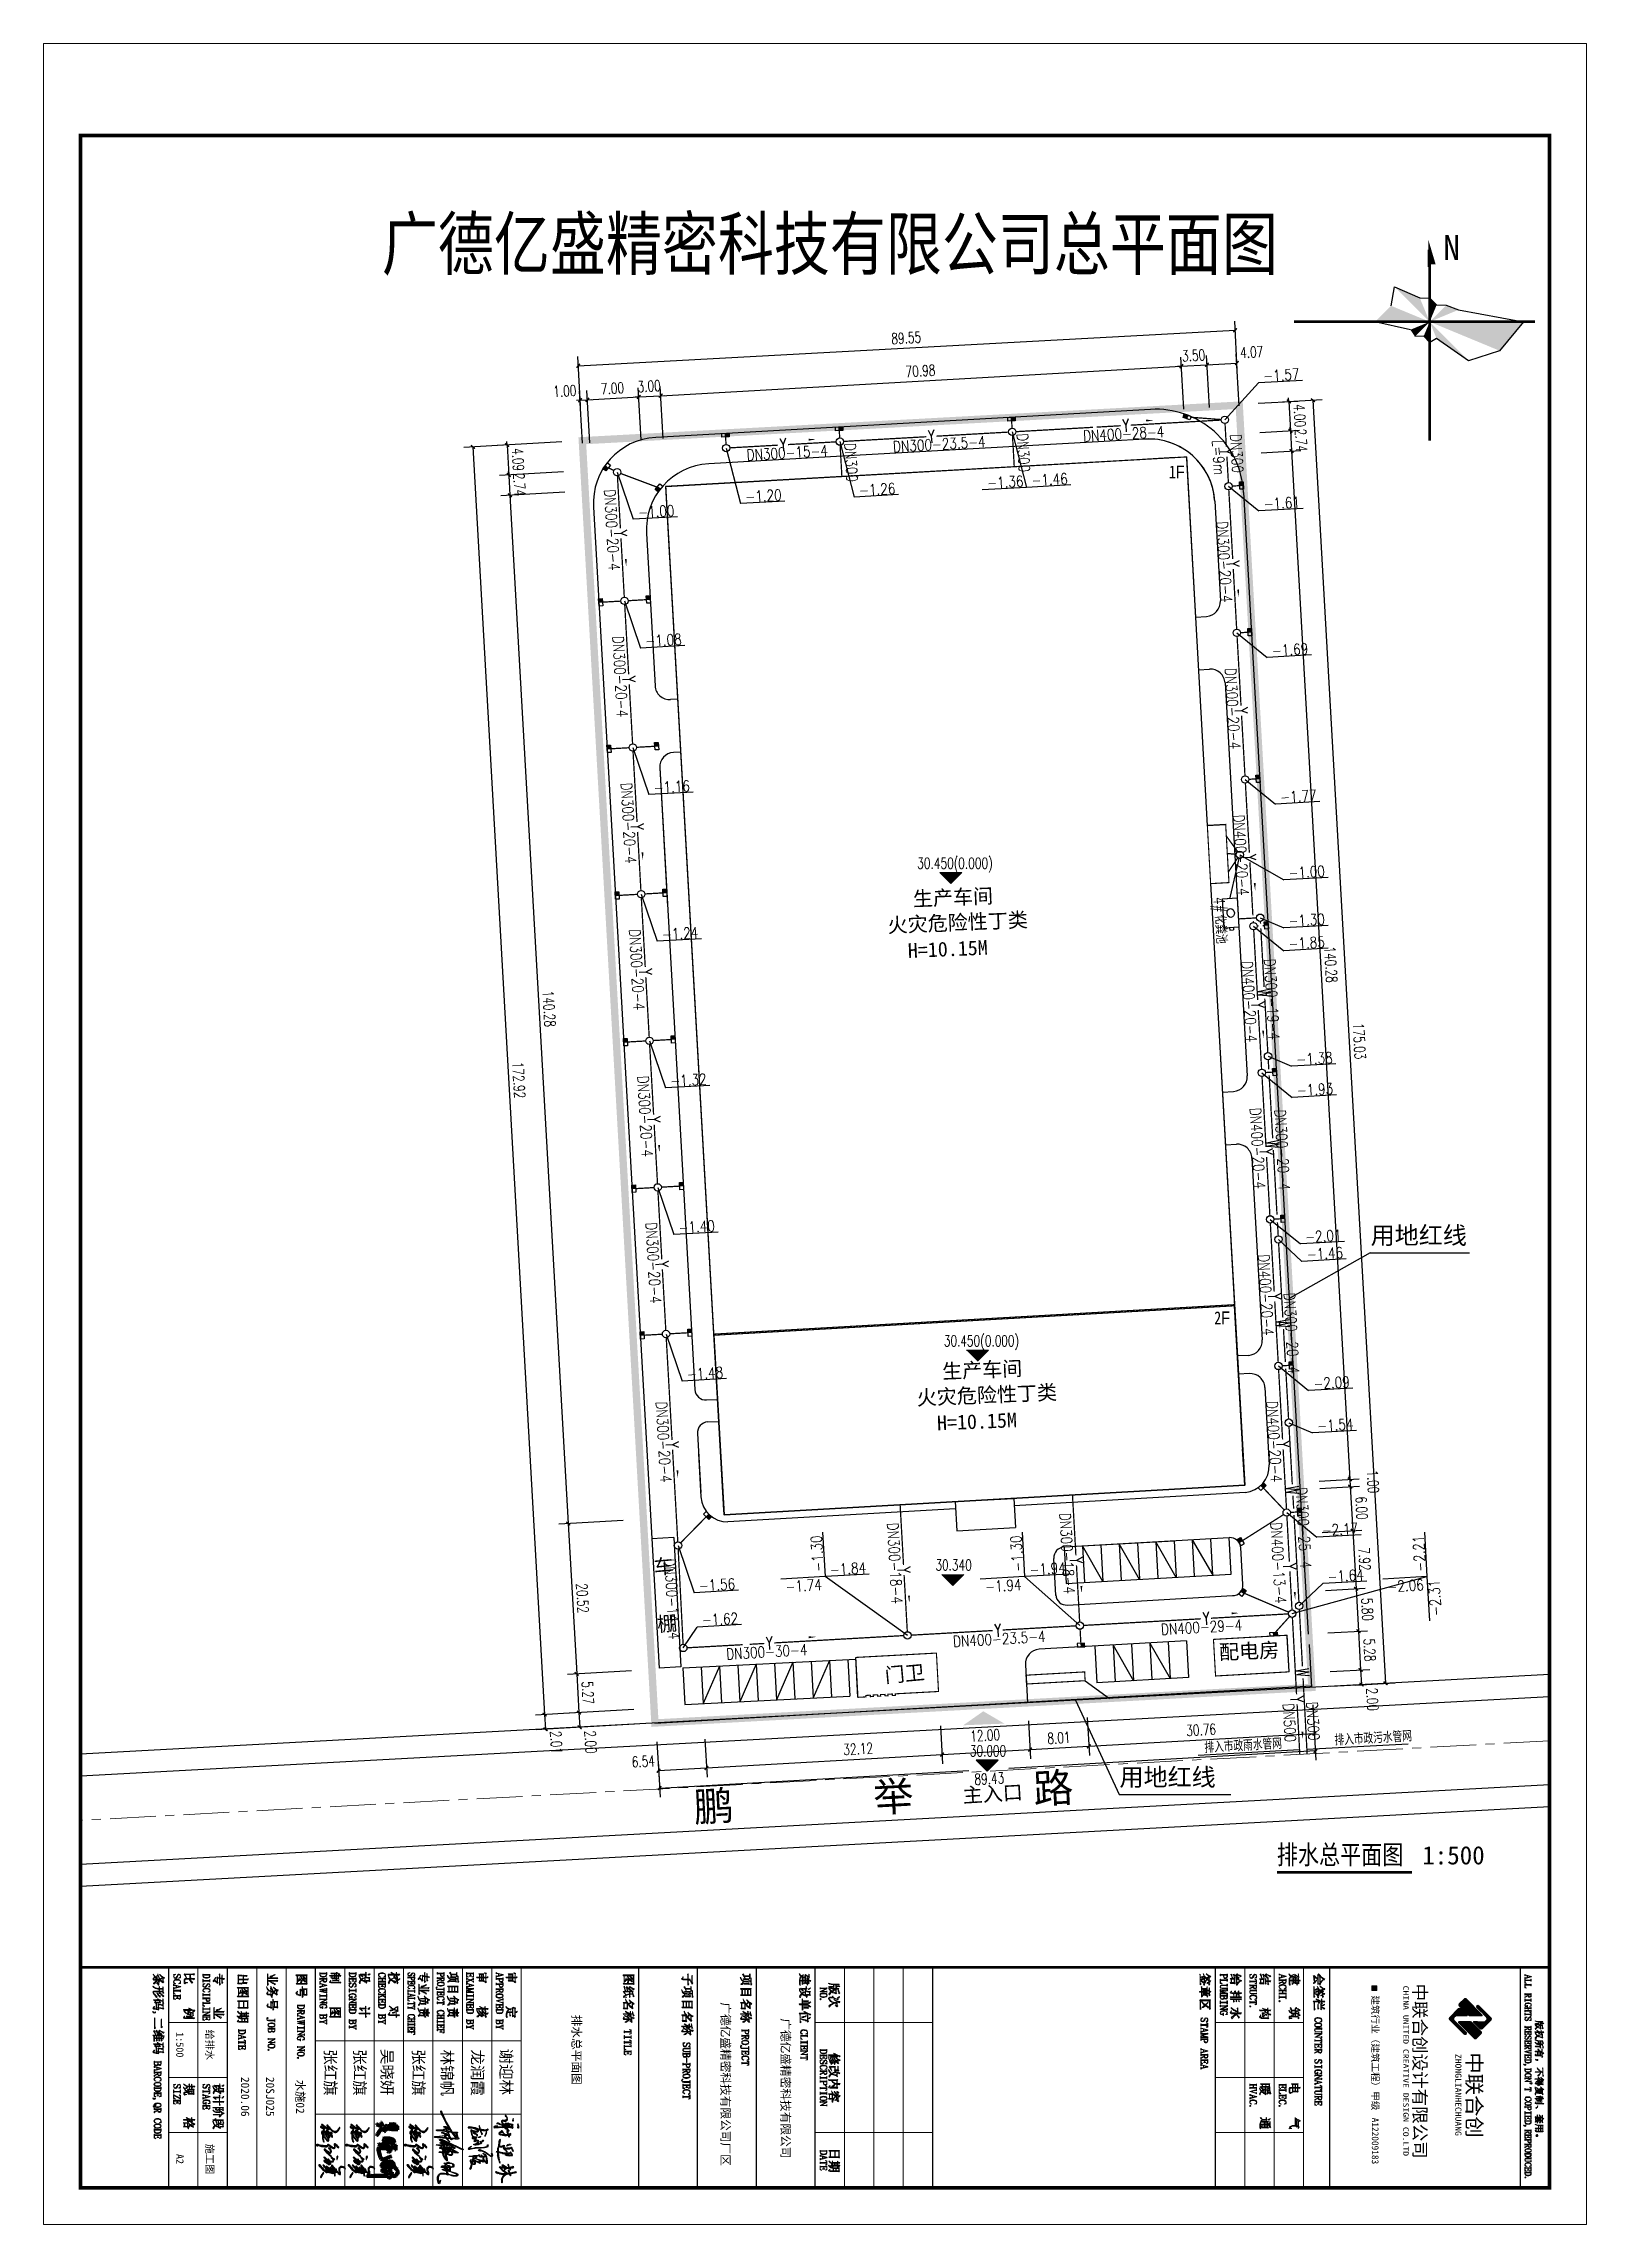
# Model space of a CAD drawing. Header units: millimetres. Extents: x 53009415 to 54059915, y 20499171 to 20796171.
# Drawn here: x 53639915 to 53849915, y 20499171 to 20796171 of the extents above; entities that cross this region are included whole.
import ezdxf
from ezdxf.enums import TextEntityAlignment as Align

# ---------------------------------------------------------------- set-up
doc = ezdxf.new("R2010")
doc.units = ezdxf.units.MM
doc.header["$LTSCALE"] = 1000
doc.linetypes.add('CENTER', pattern=[2, 1.25, -0.25, 0.25, -0.25])
doc.linetypes.add('DASH', pattern=[0.35, 0.25, -0.1])
for name, color, linetype in [('0－指标', 7, 'Continuous'), ('1图框', 7, 'Continuous'), ('2TEXT', 7, 'Continuous'), ('B', 7, 'Continuous'), ('BOX', 7, 'Continuous'), ('DIM_ELEV', 3, 'Continuous'), ('DIM_SYMB', 3, 'Continuous'), ('DIM_雨水', 3, 'Continuous'), ('KZD', 1, 'Continuous'), ('PIPE-污水', 2, 'Continuous'), ('PIPE-雨水', 4, 'Continuous'), ('PUB_DIM', 3, 'Continuous'), ('PUB_TEXT', 7, 'Continuous'), ('RD-侧石线', 5, 'Continuous'), ('ROAD', 2, 'Continuous'), ('TEXT_污水', 7, 'Continuous'), ('TEXT_雨水', 7, 'Continuous'), ('TWT_TEXT', 7, 'Continuous'), ('TWT_室外', 8, 'Continuous'), ('TWT_雨水口', 4, 'Continuous'), ('WELL_污水', 2, 'Continuous'), ('WELL_雨水', 4, 'Continuous'), ('图框', 144, 'Continuous'), ('建筑', 41, 'Continuous'), ('玻璃', 4, 'Continuous')]:
    doc.layers.add(name, color=color, linetype=linetype)
for name, color, linetype, lineweight in [('AXIS', 2, 'CENTER', 0), ('color#515251ff', 7, 'Continuous', 100), ('color#565556ff', 7, 'Continuous', 100), ('color#5d5d5bff', 7, 'Continuous', 100), ('color#606061ff', 7, 'Continuous', 100), ('color#636363ff', 7, 'Continuous', 100), ('color#6d6d70ff', 7, 'Continuous', 100), ('color#707070ff', 7, 'Continuous', 100), ('color#747472ff', 7, 'Continuous', 100), ('color#88888aff', 7, 'Continuous', 100), ('color#8c8b8bff', 7, 'Continuous', 100), ('color#a4a4a4ff', 7, 'Continuous', 100), ('color#b1b1b1ff', 7, 'Continuous', 100), ('color#c3c2c4ff', 7, 'Continuous', 100), ('color#e2e4e3ff', 7, 'Continuous', 100), ('color#eff0e9ff', 7, 'Continuous', 100), ('color#f5f5f3ff', 7, 'Continuous', 100), ('color#f7f7f9ff', 7, 'Continuous', 100), ('color#f8f9f5ff', 7, 'Continuous', 100), ('color#faf9f9ff', 7, 'Continuous', 100), ('color#fafbf8ff', 7, 'Continuous', 100), ('color#fcfcfaff', 7, 'Continuous', 100), ('color#ffffffff', 7, 'Continuous', 100), ('PUB_TITLE', 7, 'Continuous', 20), ('已设计道路边线', 4, 'Continuous', 50)]:
    doc.layers.add(name, color=color, linetype=linetype, lineweight=lineweight)
doc.styles.add('-黑体', font='simhei.ttf', dxfattribs={"width": 0.8})
doc.styles.add('_HZTXT', font='txt.shx', dxfattribs={"width": 0.8, "bigfont": 'hztxt.shx'})
doc.styles.add('_TCH_DIM', font='SIMPLEX', dxfattribs={"bigfont": 'GBCBIG'})
doc.styles.add('_TCH_DIM_T3', font='SIMPLEX', dxfattribs={"width": 0.705882, "bigfont": 'GBCBIG'})
doc.styles.add('_TWT_PIPETEXT', font='SIMPLEX', dxfattribs={"width": 0.8, "height": 3.5, "bigfont": 'HZTXT'})
doc.styles.add('STYLE1', font='simhei.ttf', dxfattribs={"height": 4})
doc.styles.add('图标黑体', font='simhei.ttf', dxfattribs={"width": 0.7})
doc.styles.add('图框宋体', font='')
doc.styles.add('宋体', font='')
doc.styles.add('黑体', font='simhei.ttf')
doc.styles.get('图框宋体').set_extended_font_data('SimSun')
doc.styles.get('宋体').set_extended_font_data('宋体')
doc.dimstyles.new('_TCH_ARCH&&500', dxfattribs={"dimtxt": 1487.5, "dimasz": 500, "dimexe": 1250, "dimexo": 1500, "dimgap": 631.25, "dimtad": 1, "dimlfac": 0.001, "dimzin": 0, "dimdsep": 46, "dimtxsty": '_TCH_DIM_T3', "dimblk": 'ARCHTICK', "dimcen": 0.09, "dimclrt": 7, "dimazin": 2, "dimtfac": 1, "dimtix": 1, "dimtmove": 2, "dimatfit": 3, "dimfxl": 0, "dimtolj": 1, "dimtzin": 0, "dimarcsym": 0})

msp = doc.modelspace()

# ---------------------------------------------------------------- texts
at = {"layer": '0－指标', "char_height": 2400, "width": 128241.6824, "attachment_point": 1}
for insert in [(53820556.544, 20635072.725), (53786368.501, 20561283.933)]:
    msp.add_mtext('{\\fSimHei|b0|i0|c134|p2;用地红线}', dxfattribs=dict(at, insert=insert))
at = {"layer": '0－指标', "insert": (53728286.767, 20557978.555, 29085), "char_height": 4000, "width": 143021.66779, "attachment_point": 1, "rotation": 3.06955135}
msp.add_mtext('{\\fSimSun|b0|i0|c134|p54;鹏       举      路}', dxfattribs=at)
at = {"layer": 'B', "style": '黑体'}
msp.add_text('主入口', height=2000, rotation=3.36241091, dxfattribs=at).set_placement((53765075.582, 20556595.087, 62255.433))
at = {"layer": 'B', "char_height": 1750, "width": 133113.75, "attachment_point": 1, "style": '-黑体'}
for s, insert in [('1{\\fArial|b0|i0|c0|p32;F}', (53793087.648, 20738713.493)), ('2{\\fArial|b0|i0|c0|p32;F}', (53799255.265, 20623507.384))]:
    msp.add_mtext(s, dxfattribs=dict(at, insert=insert))
at = {"layer": 'B', "char_height": 2000, "width": 199670.625, "attachment_point": 1}
for s, insert, rotation in [('{\\fSimHei|b0|i0|c134|p2;生产车间}', (53758204.224, 20680681.857), 2.36494501), ('{\\fSimHei|b0|i0|c134|p2;火灾危险性丁类}', (53754757.571, 20677090.55), 2.36494501), ('{\\fSimHei|b0|i0|c134|p2;H=10.15M}', (53757505.646, 20673647.063), 2.36494501), ('{\\fSimHei|b0|i0|c134|p2;生产车间}', (53762175.959, 20616334.27), 2.36494501), ('{\\fSimHei|b0|i0|c134|p2;火灾危险性丁类}', (53758729.306, 20612742.964), 2.36494501), ('{\\fSimHei|b0|i0|c134|p2;H=10.15M}', (53761477.381, 20609299.476), 2.36494501), ('{\\fSimHei|b0|i0|c134|p2;车}', (53722856.569, 20589654.975), 5.22028226), ('{\\fSimHei|b0|i0|c134|p2;棚}', (53723333.108, 20581877.512), 5.22028226), ('{\\fSimHei|b0|i0|c134|p2;配电房}', (53799871.98, 20578097.208), 2.36494501), ('{\\fSimHei|b0|i0|c134|p2;门卫}', (53754319.274, 20574925.391), 5.22028226)]:
    msp.add_mtext(s, dxfattribs=dict(at, insert=insert, rotation=rotation))
at = {"layer": 'BOX', "color": 7, "style": '-黑体', "width": 0.8}
msp.add_text('广德亿盛精密科技有限公司总平面图', height=6985.44, dxfattribs=at).set_placement((53685958.108, 20765424.692, 62255.433))
at = {"layer": 'DIM_SYMB', "color": 7, "style": '-黑体', "width": 0.8}
msp.add_text('排水总平面图', height=2628.692, dxfattribs=at).set_placement((53807787.503, 20548208.014))
at = {"layer": 'DIM_SYMB', "color": 7}
msp.add_text('1:500', height=2500, dxfattribs=at).set_placement((53827573.578, 20548193.246))
at = {"layer": 'PUB_TEXT', "style": '_TCH_DIM', "width": 0.705882}
for s, p in [('30.450(0.000)', (53758844.106, 20683802.404)), ('30.450(0.000)', (53762450.712, 20618752.144)), ('30.340', (53761306.709, 20588222.003)), ('30.000', (53765993.318, 20562912.149))]:
    msp.add_text(s, height=1487.5, dxfattribs=at).set_placement(p)
at = {"layer": 'PUB_TITLE', "style": '宋体'}
for s, p in [('张红旗', (53678179.214, 20523017.348)), ('张红旗', (53682179.214, 20523017.348)), ('吴晓妍', (53685904.326, 20523069.945)), ('张红旗', (53690179.214, 20523017.348)), ('林锦帆', (53694067.584, 20522965.115, -5102780)), ('龙润霞', (53698197.606, 20522996.164)), ('谢迎林', (53702104.323, 20523109.427, -5102780))]:
    msp.add_text(s, height=1544.5718, rotation=270, dxfattribs=at).set_placement(p)
at = {"layer": 'TEXT_污水', "style": '_TWT_PIPETEXT', "width": 0.64}
for rotation, p in [(273.23975522, (53805192.178, 20667375.239)), (273.23975522, (53806358.484, 20646770.849)), (273.23975522, (53807739.498, 20622373.351)), (273.23975522, (53809024.574, 20599670.727)), (273.07869712, (53810405.892, 20574844.232))]:
    msp.add_text('W', height=1750, rotation=rotation, dxfattribs=at).set_placement(p)
at = {"layer": 'TEXT_雨水', "style": '_TWT_PIPETEXT', "width": 0.64}
for rotation, p in [(3.23975522, (53760366.191, 20741770.68)), (3.24025854, (53786825.077, 20743268.414)), (3.23975522, (53740191.908, 20740628.72)), (273.24025854, (53800049.718, 20740967.919)), (273.23975522, (53717566.752, 20729841.28)), (273.23975522, (53800915.123, 20725680.152)), (273.23975522, (53718692.23, 20709958.164)), (273.23975522, (53802045.881, 20705703.774)), (273.23975522, (53719829.207, 20689871.923)), (273.23975522, (53803177.913, 20685704.88)), (273.23975522, (53720948.143, 20670104.377)), (273.23975522, (53804315.362, 20665610.288)), (273.23975522, (53722085.6, 20650009.649)), (273.23975522, (53805447.56, 20645608.463)), (273.23975522, (53723201.108, 20630302.684)), (273.23975522, (53806562.421, 20625912.911)), (273.23975522, (53724592.98, 20605713.358)), (273.23975522, (53807702.7, 20605768.332)), (273.23975522, (53756107.835, 20588657.96)), (273.23975522, (53779570.278, 20589986.046)), (273.09798581, (53808626.331, 20589148.097)), (3.22670824, (53797766.896, 20580786.016)), (3.23975522, (53738309.407, 20577424.266)), (3.23975522, (53769407.299, 20579184.554)), (273.09798581, (53809605.337, 20571059.485))]:
    msp.add_text('Y', height=1750, rotation=rotation, dxfattribs=at).set_placement(p)
at = {"layer": 'TWT_TEXT', "style": '_HZTXT', "width": 0.8}
for s, rotation, p in [('-1.57', 3.23975523, (53805967.996, 20750135.382)), ('DN300-23.5-4', 3.23975523, (53755585.322, 20740510.74)), ('DN300', 273.23975523, (53772395.424, 20743052.478)), ('DN400-28-4', 3.23975523, (53781458.898, 20741975.341)), ('DN300', 273.23975523, (53801426.788, 20742952.593)), ('DN300-15-4', 3.23975523, (53735661.52, 20739382.959)), ('DN300', 273.23975523, (53748932.982, 20741724.393)), ('L=9m', 273.23975523, (53798985.442, 20742150.633)), ('-1.36', 3.23975523, (53768393.307, 20735564.996)), ('-1.46', 3.23975523, (53774423.13, 20735906.313)), ('DN300-20-4', 273.23975523, (53716225.284, 20735428.396)), ('-1.20', 3.23975523, (53735484.847, 20733702.221)), ('-1.26', 3.23975523, (53750960.688, 20734578.227)), ('-1.61', 3.23975523, (53806031.652, 20732711.853)), ('-1.00', 3.23975523, (53720881.077, 20731561.637)), ('DN300-20-4', 273.23975523, (53799584.74, 20731071.441)), ('-1.08', 3.23975523, (53721873.396, 20714030.975)), ('DN300-20-4', 273.23975523, (53717355.57, 20715460.36)), ('-1.69', 3.23975523, (53807161.937, 20712743.817)), ('DN300-20-4', 273.23975523, (53800715.025, 20711103.405)), ('DN300-20-4', 273.23975523, (53718485.855, 20695492.324)), ('-1.16', 3.23975523, (53723003.681, 20694062.94)), ('-1.77', 3.23975523, (53808292.223, 20692775.781)), ('DN400-20-4', 273.23975523, (53801845.311, 20691135.369)), ('-1.00', 3.23975523, (53809422.508, 20682457.025)), ('4#', 273.23975523, (53799173.193, 20679896.389)), ('化粪池', 273.23975523, (53799308.827, 20677500.225)), ('-1.30', 3.23975523, (53809422.508, 20675917.025)), ('DN300-20-4', 273.23975523, (53719616.14, 20675524.288)), ('-1.24', 3.23975523, (53724133.967, 20674094.904)), ('-1.85', 3.23975523, (53809422.508, 20672807.746)), ('DN300-19-4', 273.23975523, (53806055.757, 20671497.23)), ('DN400-20-4', 273.23975523, (53802975.596, 20671167.333)), ('-1.38', 3.23975523, (53810489.675, 20657064.056)), ('DN300-20-4', 273.23975523, (53720746.426, 20655556.252)), ('-1.32', 3.23975523, (53725264.252, 20654126.868)), ('-1.93', 3.23975523, (53810552.793, 20652839.71)), ('DN400-20-4', 273.23975523, (53804105.882, 20651199.298)), ('DN300-20-4', 273.23975523, (53807467.177, 20650968.701)), ('-1.40', 3.23975523, (53726394.537, 20634158.832)), ('DN300-20-4', 273.23975523, (53721876.711, 20635588.217)), ('-2.01', 3.23975523, (53811683.079, 20632871.674)), ('DN400-20-4', 273.23975523, (53805236.167, 20631231.262)), ('-1.46', 3.23975523, (53811902.532, 20630504.011)), ('DN300-20-4', 273.23975523, (53808734.773, 20626008.656)), ('-1.48', 3.23975523, (53727524.823, 20614190.796)), ('-2.09', 3.23975523, (53812813.364, 20612903.638)), ('DN300-20-4', 273.23975523, (53723257.232, 20611199.423)), ('DN400-20-4', 273.23975523, (53806366.452, 20611263.226)), ('-1.54', 3.23975523, (53813315.389, 20607143.966)), ('DN300-25-4', 273.23975523, (53810360.774, 20599511.695)), ('DN300-18-4', 273.23975523, (53754740.563, 20594700.944)), ('DN300-18-4', 273.23975523, (53778203.006, 20596029.029)), ('DN400-13-4', 273.23975523, (53806930.304, 20594743.989)), ('-2.17', 3.23975523, (53813943.65, 20592935.602)), ('-1.30', 93.23975523, (53746102.975, 20588100.156)), ('-1.30', 93.23975523, (53773272.975, 20588100.156)), ('-2.21', 93.23975523, (53828042.975, 20588100.156)), ('DN300-14-4', 273.23975523, (53724432.866, 20589818.564)), ('-1.84', 3.23975523, (53746980.156, 20587577.025)), ('-1.94', 3.23975523, (53774150.156, 20587577.025)), ('-1.64', 3.23975523, (53814721.461, 20586623.554)), ('-1.56', 3.23975523, (53729155.58, 20585381.245)), ('-1.74', 3.23975523, (53740950.332, 20585265.709)), ('-1.94', 3.23975523, (53768120.332, 20585265.709)), ('-2.06', 3.23975523, (53822890.332, 20585265.709)), ('-2.31', 93.23975523, (53830184.291, 20582070.332)), ('-1.62', 3.23975523, (53729560.156, 20580697.025)), ('DN400-23.5-4', 3.23975523, (53763758.78, 20577802.979)), ('DN400-29-4', 3.23975523, (53792055.267, 20579441.326)), ('DN300-30-4', 3.23975523, (53732873.272, 20576091.345)), ('DN500', 273.23975523, (53808605.635, 20570091.817)), ('DN300', 273.23975523, (53811810.204, 20570317.804)), ('排入市政雨水管网', 3.23975523, (53797971.896, 20563349.393)), ('排入市政污水管网', 3.23975523, (53815673.169, 20564367.593))]:
    msp.add_text(s, height=1500, rotation=rotation, dxfattribs=at).set_placement(p)
at = {"layer": '图框', "style": '图框宋体'}
for s, p in [('广德亿盛精密科技有限公司厂区', (53732148.32, 20518281.159)), ('广德亿盛精密科技有限公司', (53740319.878, 20517695.345))]:
    msp.add_text(s, height=1166.28336, rotation=270, dxfattribs=at).set_placement(p, align=Align.CENTER)
msp.add_text('排水总平面图', height=1166.2834, rotation=270, dxfattribs=at).set_placement((53711864.263, 20527725.447, -17145.6))
at = {"layer": '图框', "color": 6, "style": '图框宋体'}
for s, height, p in [('1:500', 1012.5, (53657963.143, 20523630.767)), ('给排水', 1012.5, (53662020.844, 20523630.767)), ('2020.06', 1134, (53666783.785, 20516555.686)), ('20SJ025', 1134, (53670188.155, 20516555.686)), ('水施02', 1134, (53674276.618, 20516555.686)), ('A2', 1012.5, (53657963.143, 20508072.728)), ('施工图', 1012.5, (53662020.844, 20508072.728))]:
    msp.add_text(s, height=height, rotation=270, dxfattribs=at).set_placement(p, align=Align.CENTER)

# ---------------------------------------------------------------- blocks, each defined once
blk = doc.blocks.new('A$C66E20FD4')
at = {"layer": '2TEXT'}
for points in [[(8.56, 37.46), (8.56, 35.45), (8.56, 30.77), (10.55, 30.77)], [(8.56, 37.46), (8.56, 35.45), (8.56, 30.77), (10.55, 30.77)], [(6.2, 21.7), (-0.62, 24.68), (8.92, 15.14)], [(6.2, 21.7), (-0.62, 24.68), (8.92, 15.14)], [(-1.58, 19.49), (-6, 15.14), (8.92, 15.14)], [(-1.58, 19.49), (-6, 15.14), (8.92, 15.14)], [(10.82, 19.73), (8.92, 21.53), (8.92, 15.14)], [(10.82, 19.73), (8.92, 21.53), (8.92, 15.14)], [(16.79, 18.4), (13.44, 19.66), (8.92, 15.14)], [(16.79, 18.4), (13.44, 19.66), (8.92, 15.14)], [(8.92, 15.14), (3.67, 12.96), (4.9, 11.12)], [(8.92, 15.14), (3.67, 12.96), (4.9, 11.12)], [(8.92, 15.14), (7.29, 11.2), (8.92, 9.46)], [(8.92, 15.14), (7.29, 11.2), (8.92, 9.46)], [(8.92, 15.14), (10.82, 10.54), (19.53, 4.53)], [(34.49, 15.14), (8.92, 15.14), (27.95, 7.26)], [(8.92, 15.14), (10.82, 10.54), (19.53, 4.53)], [(34.49, 15.14), (8.92, 15.14), (27.95, 7.26)]]:
    blk.add_hatch(color=7, dxfattribs=at).paths.add_polyline_path(points)
at = {"layer": '2TEXT', "color": 7}
for p, q in [((8.57, 30.1), (8.57, 34.78)), ((8.57, 30.1), (8.57, 34.78)), ((-1.58, 19.49), (-0.62, 24.68)), ((-1.58, 19.49), (-0.62, 24.68)), ((-0.62, 24.68), (6.2, 21.7)), ((-0.62, 24.68), (6.2, 21.7)), ((6.2, 21.7), (8.92, 21.53)), ((6.2, 21.7), (8.92, 21.53)), ((8.92, 21.53), (10.82, 19.73)), ((8.92, 21.53), (10.82, 19.73)), ((10.82, 19.73), (13.44, 19.66)), ((10.82, 19.73), (13.44, 19.66)), ((13.44, 19.66), (16.79, 18.4)), ((13.44, 19.66), (16.79, 18.4)), ((16.79, 18.4), (34.49, 15.14)), ((16.79, 18.4), (34.49, 15.14)), ((3.67, 12.96), (-6, 15.14)), ((3.67, 12.96), (-6, 15.14)), ((34.49, 15.14), (27.95, 7.26)), ((34.49, 15.14), (27.95, 7.26)), ((7.29, 11.2), (4.9, 11.12)), ((7.29, 11.2), (4.9, 11.12)), ((8.92, 9.46), (7.29, 11.2)), ((8.92, 9.46), (7.29, 11.2)), ((10.82, 10.54), (8.92, 9.46)), ((10.82, 10.54), (8.92, 9.46)), ((19.53, 4.53), (10.82, 10.54)), ((19.53, 4.53), (10.82, 10.54)), ((27.95, 7.26), (19.53, 4.53)), ((27.95, 7.26), (19.53, 4.53))]:
    blk.add_line(p, q, dxfattribs=at)
at = {"layer": '2TEXT', "color": 7, "const_width": 0.71}
for points in [[(8.92, 34.8), (8.92, -17.25)], [(8.92, 34.8), (8.92, -17.25)], [(-27.99, 15.14), (37.58, 15.14)], [(-27.99, 15.14), (37.58, 15.14)]]:
    blk.add_lwpolyline(points, dxfattribs=at)
at = {"layer": '2TEXT', "color": 7, "style": 'STYLE1'}
blk.add_text('N', height=6.8, dxfattribs=at).set_placement((12.59, 31.95))
blk.add_text('N', height=6.8, dxfattribs=at).set_placement((12.59, 31.95))
blk = doc.blocks.new('中联合创')
h = blk.add_hatch()
h.set_pattern_fill('ANSI31', color=140, scale=50, angle=359.98)
h.set_pattern_definition([(44.98, (-59145.75, -52060.4), (-56.107005, 56.14619), [])])
h.paths.add_polyline_path([(96680, -294568, 0.4142136), (95973, -294568), (90944, -299594, 0.4142136), (90943, -300333, 0.4142225), (91681, -300333), (95378, -296639, -0.6694398), (97426, -297493), (97410, -301633, 0.6694398), (97581, -301704), (100345, -298942, 0.4142136), (100345, -298235)])
h.paths.add_polyline_path([(95099, -298522, 0.6694398), (94587, -298309), (88195, -304696, 0.4142136), (88195, -305403), (90242, -307452, 0.4142136), (90949, -307452), (94731, -303673, 0.1980067), (95082, -302829)])
h = blk.add_hatch()
h.set_pattern_fill('ANSI31', color=152, scale=50)
h.set_pattern_definition([(45, (-59145.75, -52060.4), (-56.1266, 56.1266), [])])
h.paths.add_polyline_path([(102244, -298550, 0.4142136), (101537, -298550), (97756, -302329, 0.1980067), (97404, -303173), (97388, -307480, 0.6694398), (97900, -307693), (104291, -301306, 0.4142136), (104291, -300599)])
h.paths.add_polyline_path([(95076, -304369, 0.6694398), (94906, -304298), (92142, -307060, 0.4142136), (92142, -307767), (95806, -311434, 0.4142136), (96514, -311434), (102532, -305420, 0.4142136), (102532, -304681, 0.4142225), (101794, -304680), (97109, -309363, -0.6694398), (95061, -308509)])
at = {"color": 140}
for p, q in [((94587, -298309), (88195, -304696)), ((90943, -300333), (90943, -300333)), ((95973, -294568), (90944, -299594)), ((95378, -296639), (91681, -300333)), ((95099, -298522), (95082, -302829)), ((96680, -294568), (100345, -298235)), ((97426, -297493), (97410, -301633)), ((100345, -298942), (97581, -301704)), ((88195, -305403), (90242, -307452)), ((90949, -307452), (94731, -303673))]:
    blk.add_line(p, q, dxfattribs=at)
at = {"color": 152}
for p, q in [((101537, -298550), (97756, -302329)), ((104291, -300599), (102244, -298550)), ((92142, -307060), (94906, -304298)), ((95806, -311434), (92142, -307767)), ((95061, -308509), (95076, -304369)), ((96514, -311434), (102532, -305420)), ((97109, -309363), (101794, -304680)), ((97388, -307480), (97404, -303173)), ((97900, -307693), (104291, -301306)), ((101543, -305669), (101543, -305669))]:
    blk.add_line(p, q, dxfattribs=at)
at = {"color": 140}
for centre, radius, start, end in [((91313, -299963), 522, 134.98059, 224.98059), ((91313, -299964), 522, 224.98059, 314.98059), ((94799, -298521), 300, 359.780885, 134.98059), ((96226, -297488), 1200, 359.780885, 134.98059), ((96326, -294921), 500, 44.98059, 134.98059), ((99991, -298589), 500, 314.98059, 44.98059), ((88549, -305050), 500, 134.98059, 224.98059), ((90596, -307098), 500, 224.98059, 314.98059), ((93882, -302824), 1200, 314.98059, 359.780885), ((97510, -301633), 100, 179.780885, 314.98059)]:
    blk.add_arc(centre, radius, start, end, dxfattribs=at)
at = {"color": 152}
for centre, radius, start, end in [((101891, -298904), 500, 44.98059, 134.98059), ((92495, -307413), 500, 134.98059, 224.98059), ((94976, -304369), 100, 359.780885, 134.98059), ((96261, -308514), 1200, 179.780885, 314.98059), ((97688, -307481), 300, 179.780885, 314.98059), ((98604, -303178), 1200, 134.98059, 179.780885), ((102163, -305050), 522, 44.98059, 134.98059), ((102163, -305050), 522, 314.98059, 44.98059), ((103938, -300952), 500, 314.98059, 44.98059), ((96160, -311081), 500, 224.98059, 314.98059)]:
    blk.add_arc(centre, radius, start, end, dxfattribs=at)
at = {"layer": 'PUB_TITLE', "style": '图标黑体'}
for s, height, width, p in [('中联合创', 6000, 1.06, (109801, -304400)), ('ZHONGLIANHECHUANG', 2500, 1.15, (110471, -309084))]:
    blk.add_text(s, height=height, dxfattribs=dict(at, width=width)).set_placement(p)
blk = doc.blocks.new('2015AACI_TQ_A2')
at = {"layer": 'PUB_TITLE'}
h = blk.add_hatch(color=256, dxfattribs=at)
h.paths.add_polyline_path([(-280, 39325), (-290, 39330), (-295, 39340), (-290, 39350), (-280, 39355), (-271, 39350), (-266, 39340), (-271, 39330)])
h.paths.add_polyline_path([(-390, 39499), (-435, 39499), (-435, 39489), (-425, 39489), (-390, 39489), (-370, 39489), (-350, 39474), (-345, 39464), (-340, 39444), (-340, 39415), (-340, 39390), (-345, 39365), (-355, 39350), (-370, 39340), (-390, 39330), (-425, 39330), (-435, 39330), (-435, 39325), (-390, 39325), (-380, 39325), (-355, 39335), (-340, 39350), (-330, 39365), (-325, 39385), (-320, 39415), (-320, 39435), (-330, 39459), (-340, 39479), (-345, 39479), (-365, 39494)])
h.paths.add_polyline_path([(-425, 39489), (-420, 39489), (-420, 39484), (-420, 39340), (-420, 39335), (-425, 39330), (-390, 39330), (-400, 39335), (-405, 39340), (-405, 39484), (-400, 39489), (-390, 39489)], flags=17)
h.paths.add_polyline_path([(-460, 39499), (-559, 39499), (-559, 39489), (-554, 39489), (-494, 39489), (-475, 39484), (-470, 39484), (-455, 39459), (-450, 39464)])
h.paths.add_polyline_path([(-554, 39489), (-549, 39489), (-544, 39484), (-544, 39340), (-549, 39335), (-554, 39330), (-519, 39330), (-524, 39335), (-529, 39340), (-529, 39415), (-499, 39415), (-529, 39420), (-529, 39484), (-524, 39489), (-519, 39489), (-494, 39489)])
h.paths.add_polyline_path([(-475, 39449), (-480, 39449), (-480, 39439), (-484, 39425), (-499, 39420), (-529, 39420), (-499, 39415), (-484, 39410), (-480, 39395), (-480, 39390), (-475, 39390)])
h.paths.add_polyline_path([(-455, 39365), (-455, 39360), (-470, 39340), (-494, 39330), (-519, 39330), (-554, 39330), (-559, 39330), (-559, 39325), (-460, 39325), (-450, 39365)])
h.paths.add_polyline_path([(-584, 39499), (-589, 39494), (-599, 39494), (-624, 39494), (-619, 39494), (-599, 39484), (-594, 39474), (-584, 39454), (-574, 39454)])
h.paths.add_polyline_path([(-624, 39499), (-629, 39499), (-654, 39489), (-669, 39474), (-679, 39459), (-684, 39439), (-689, 39410), (-684, 39385), (-679, 39365), (-669, 39345), (-649, 39330), (-629, 39330), (-644, 39335), (-659, 39355), (-664, 39360), (-669, 39385), (-669, 39415), (-669, 39425), (-664, 39449), (-659, 39469), (-644, 39484), (-624, 39494), (-599, 39494), (-609, 39499)])
h.paths.add_polyline_path([(-584, 39375), (-584, 39365), (-599, 39345), (-604, 39340), (-629, 39330), (-649, 39330), (-629, 39325), (-614, 39325), (-594, 39340), (-584, 39350), (-574, 39375)])
h.paths.add_polyline_path([(-773, 39499), (-818, 39499), (-818, 39489), (-813, 39489), (-808, 39489), (-803, 39484), (-803, 39365), (-803, 39355), (-793, 39335), (-783, 39330), (-758, 39330), (-778, 39340), (-783, 39340), (-788, 39365), (-788, 39484), (-788, 39489), (-778, 39489), (-773, 39489)])
h.paths.add_polyline_path([(-703, 39499), (-738, 39499), (-738, 39489), (-728, 39489), (-723, 39489), (-723, 39484), (-723, 39365), (-733, 39340), (-758, 39330), (-783, 39330), (-758, 39325), (-753, 39325), (-728, 39335), (-723, 39345), (-718, 39365), (-718, 39484), (-713, 39489), (-708, 39489), (-703, 39489)])
h.paths.add_polyline_path([(-898, 39499), (-942, 39499), (-942, 39489), (-937, 39489), (-902, 39489), (-883, 39489), (-863, 39474), (-858, 39464), (-853, 39444), (-848, 39415), (-853, 39390), (-858, 39365), (-868, 39350), (-878, 39340), (-902, 39330), (-937, 39330), (-942, 39330), (-942, 39325), (-902, 39325), (-893, 39325), (-868, 39335), (-848, 39350), (-843, 39365), (-833, 39385), (-833, 39415), (-833, 39435), (-838, 39459), (-848, 39479), (-853, 39479), (-873, 39494)])
h.paths.add_polyline_path([(-937, 39489), (-932, 39489), (-932, 39484), (-932, 39340), (-932, 39335), (-937, 39330), (-902, 39330), (-912, 39335), (-912, 39340), (-912, 39484), (-912, 39489), (-902, 39489)], flags=16)
h.paths.add_polyline_path([(-1012, 39499), (-1017, 39499), (-1037, 39494), (-1052, 39474), (-1062, 39464), (-1067, 39439), (-1072, 39415), (-1067, 39390), (-1062, 39370), (-1052, 39350), (-1037, 39330), (-1012, 39325), (-1012, 39330), (-1022, 39330), (-1042, 39350), (-1047, 39360), (-1052, 39385), (-1052, 39415), (-1052, 39430), (-1047, 39454), (-1042, 39474), (-1032, 39484), (-1012, 39494), (-992, 39494)])
h.paths.add_polyline_path([(-992, 39494), (-1012, 39494), (-997, 39489), (-987, 39469), (-982, 39464), (-977, 39439), (-977, 39415), (-977, 39395), (-982, 39365), (-987, 39350), (-992, 39340), (-1012, 39330), (-1012, 39325), (-992, 39330), (-972, 39350), (-967, 39360), (-962, 39385), (-957, 39415), (-957, 39430), (-962, 39454), (-972, 39474), (-977, 39479)])
h.paths.add_polyline_path([(-1141, 39499), (-1196, 39499), (-1196, 39489), (-1191, 39489), (-1146, 39489), (-1141, 39489), (-1121, 39484), (-1116, 39479), (-1111, 39454), (-1111, 39449), (-1121, 39430), (-1121, 39425), (-1146, 39420), (-1166, 39420), (-1126, 39415), (-1107, 39425), (-1102, 39435), (-1092, 39459), (-1097, 39469), (-1107, 39489), (-1116, 39494)])
h.paths.add_polyline_path([(-1191, 39489), (-1186, 39489), (-1186, 39484), (-1186, 39340), (-1186, 39335), (-1191, 39330), (-1196, 39330), (-1196, 39325), (-1156, 39325), (-1156, 39330), (-1161, 39330), (-1166, 39335), (-1166, 39340), (-1166, 39415), (-1146, 39415), (-1131, 39415), (-1126, 39415), (-1166, 39420), (-1166, 39484), (-1166, 39489), (-1161, 39489), (-1146, 39489)])
h.paths.add_polyline_path([(-1131, 39415), (-1146, 39415), (-1111, 39325), (-1082, 39325), (-1082, 39330), (-1092, 39330), (-1097, 39335), (-1102, 39340)])
h.paths.add_polyline_path([(-1271, 39499), (-1330, 39499), (-1330, 39489), (-1320, 39489), (-1276, 39489), (-1266, 39489), (-1246, 39484), (-1241, 39479), (-1236, 39454), (-1236, 39439), (-1246, 39420), (-1251, 39420), (-1271, 39415), (-1296, 39415), (-1251, 39410), (-1231, 39420), (-1221, 39430), (-1216, 39454), (-1216, 39464), (-1231, 39484), (-1241, 39494)])
h.paths.add_polyline_path([(-1320, 39489), (-1316, 39489), (-1311, 39484), (-1311, 39340), (-1316, 39335), (-1320, 39330), (-1330, 39330), (-1330, 39325), (-1281, 39325), (-1281, 39330), (-1286, 39330), (-1296, 39335), (-1296, 39340), (-1296, 39405), (-1266, 39405), (-1251, 39410), (-1296, 39415), (-1296, 39484), (-1296, 39489), (-1286, 39489), (-1276, 39489)])
h.paths.add_polyline_path([(-1355, 39499), (-1455, 39499), (-1455, 39489), (-1450, 39489), (-1385, 39489), (-1365, 39484), (-1350, 39459), (-1345, 39464)])
h.paths.add_polyline_path([(-1450, 39489), (-1445, 39489), (-1440, 39484), (-1440, 39340), (-1445, 39335), (-1450, 39330), (-1415, 39330), (-1420, 39335), (-1425, 39340), (-1425, 39415), (-1395, 39415), (-1425, 39420), (-1425, 39484), (-1420, 39489), (-1415, 39489), (-1385, 39489)])
h.paths.add_polyline_path([(-1370, 39449), (-1375, 39449), (-1375, 39439), (-1380, 39425), (-1395, 39420), (-1425, 39420), (-1395, 39415), (-1380, 39410), (-1375, 39395), (-1375, 39390), (-1370, 39390)])
h.paths.add_polyline_path([(-1345, 39365), (-1350, 39360), (-1365, 39340), (-1390, 39330), (-1415, 39330), (-1450, 39330), (-1455, 39330), (-1455, 39325), (-1355, 39325), (-1340, 39365)])
h.paths.add_polyline_path([(-1525, 39499), (-1579, 39499), (-1579, 39489), (-1574, 39489), (-1529, 39489), (-1525, 39489), (-1505, 39484), (-1500, 39479), (-1495, 39454), (-1495, 39449), (-1505, 39430), (-1505, 39425), (-1529, 39420), (-1549, 39420), (-1510, 39415), (-1490, 39425), (-1485, 39435), (-1480, 39459), (-1480, 39469), (-1490, 39489), (-1500, 39494)])
h.paths.add_polyline_path([(-1574, 39489), (-1569, 39489), (-1569, 39484), (-1569, 39340), (-1569, 39335), (-1574, 39330), (-1579, 39330), (-1579, 39325), (-1539, 39325), (-1539, 39330), (-1544, 39330), (-1549, 39335), (-1549, 39340), (-1549, 39415), (-1529, 39415), (-1515, 39415), (-1510, 39415), (-1549, 39420), (-1549, 39484), (-1549, 39489), (-1544, 39489), (-1529, 39489)])
h.paths.add_polyline_path([(-1515, 39415), (-1529, 39415), (-1495, 39325), (-1470, 39325), (-1470, 39330), (-1475, 39330), (-1480, 39335), (-1485, 39340)])
h.paths.add_polyline_path([(-1684, 39355), (-1694, 39350), (-1699, 39345), (-1694, 39330), (-1684, 39325), (-1689, 39310), (-1704, 39295), (-1699, 39290), (-1694, 39295), (-1679, 39310), (-1674, 39315), (-1669, 39335), (-1674, 39350)])
h.paths.add_polyline_path([(-1793, 39499), (-1838, 39499), (-1838, 39489), (-1833, 39489), (-1793, 39489), (-1778, 39489), (-1758, 39474), (-1753, 39464), (-1748, 39444), (-1743, 39415), (-1748, 39390), (-1753, 39365), (-1758, 39350), (-1773, 39340), (-1798, 39330), (-1833, 39330), (-1838, 39330), (-1838, 39325), (-1798, 39325), (-1783, 39325), (-1763, 39335), (-1743, 39350), (-1734, 39365), (-1729, 39385), (-1729, 39415), (-1729, 39435), (-1734, 39459), (-1743, 39479), (-1748, 39479), (-1768, 39494)])
h.paths.add_polyline_path([(-1833, 39489), (-1828, 39489), (-1823, 39484), (-1823, 39340), (-1828, 39335), (-1833, 39330), (-1798, 39330), (-1808, 39335), (-1808, 39340), (-1808, 39484), (-1803, 39489), (-1793, 39489)], flags=16)
h.paths.add_polyline_path([(-1868, 39499), (-1967, 39499), (-1967, 39489), (-1962, 39489), (-1898, 39489), (-1878, 39484), (-1863, 39459), (-1858, 39464)])
h.paths.add_polyline_path([(-1962, 39489), (-1952, 39489), (-1952, 39484), (-1952, 39340), (-1952, 39335), (-1957, 39330), (-1928, 39330), (-1933, 39335), (-1938, 39340), (-1938, 39415), (-1908, 39415), (-1938, 39420), (-1938, 39484), (-1933, 39489), (-1928, 39489), (-1898, 39489)])
h.paths.add_polyline_path([(-1883, 39449), (-1888, 39449), (-1888, 39439), (-1893, 39425), (-1908, 39420), (-1938, 39420), (-1908, 39415), (-1893, 39410), (-1888, 39395), (-1888, 39390), (-1883, 39390)])
h.paths.add_polyline_path([(-1858, 39365), (-1863, 39360), (-1873, 39340), (-1878, 39340), (-1903, 39330), (-1928, 39330), (-1957, 39330), (-1967, 39330), (-1967, 39325), (-1863, 39325), (-1853, 39365)])
h.paths.add_polyline_path([(-1997, 39499), (-2077, 39499), (-2077, 39489), (-2057, 39489), (-2047, 39489), (-2047, 39484), (-2047, 39340), (-2047, 39335), (-2057, 39330), (-2077, 39330), (-2077, 39325), (-1997, 39325), (-1997, 39330), (-2022, 39330), (-2027, 39335), (-2032, 39340), (-2032, 39484), (-2027, 39489), (-2022, 39489), (-1997, 39489)])
h.paths.add_polyline_path([(-2161, 39499), (-2221, 39499), (-2221, 39489), (-2216, 39489), (-2166, 39489), (-2161, 39489), (-2137, 39484), (-2137, 39479), (-2132, 39454), (-2132, 39439), (-2142, 39420), (-2166, 39415), (-2191, 39415), (-2147, 39410), (-2127, 39420), (-2117, 39430), (-2112, 39454), (-2112, 39464), (-2127, 39484), (-2137, 39494)])
h.paths.add_polyline_path([(-2216, 39489), (-2211, 39489), (-2206, 39484), (-2206, 39340), (-2211, 39335), (-2216, 39330), (-2221, 39330), (-2221, 39325), (-2176, 39325), (-2176, 39330), (-2181, 39330), (-2186, 39335), (-2191, 39340), (-2191, 39405), (-2161, 39405), (-2147, 39410), (-2191, 39415), (-2191, 39484), (-2191, 39489), (-2181, 39489), (-2166, 39489)])
h.paths.add_polyline_path([(-2291, 39499), (-2296, 39499), (-2316, 39494), (-2331, 39474), (-2341, 39464), (-2346, 39439), (-2351, 39415), (-2346, 39390), (-2341, 39370), (-2331, 39350), (-2316, 39330), (-2291, 39325), (-2291, 39330), (-2301, 39330), (-2321, 39350), (-2326, 39360), (-2331, 39385), (-2331, 39415), (-2331, 39430), (-2326, 39454), (-2321, 39474), (-2311, 39484), (-2291, 39494), (-2271, 39494)])
h.paths.add_polyline_path([(-2271, 39494), (-2291, 39494), (-2276, 39489), (-2261, 39469), (-2261, 39464), (-2256, 39439), (-2256, 39415), (-2256, 39395), (-2256, 39365), (-2266, 39350), (-2271, 39340), (-2291, 39330), (-2291, 39325), (-2271, 39330), (-2251, 39350), (-2246, 39360), (-2241, 39385), (-2236, 39415), (-2236, 39430), (-2241, 39454), (-2251, 39474), (-2251, 39479)])
h.paths.add_polyline_path([(-2375, 39499), (-2380, 39494), (-2385, 39494), (-2415, 39494), (-2410, 39494), (-2390, 39484), (-2385, 39474), (-2370, 39454), (-2365, 39454)])
h.paths.add_polyline_path([(-2410, 39499), (-2420, 39499), (-2445, 39489), (-2460, 39474), (-2470, 39459), (-2475, 39439), (-2475, 39410), (-2475, 39385), (-2470, 39365), (-2460, 39345), (-2440, 39330), (-2415, 39330), (-2435, 39335), (-2450, 39355), (-2450, 39360), (-2455, 39385), (-2460, 39415), (-2460, 39425), (-2455, 39449), (-2445, 39469), (-2435, 39484), (-2415, 39494), (-2385, 39494), (-2400, 39499)])
h.paths.add_polyline_path([(-2370, 39375), (-2375, 39365), (-2390, 39345), (-2395, 39340), (-2415, 39330), (-2440, 39330), (-2415, 39325), (-2405, 39325), (-2385, 39340), (-2375, 39350), (-2365, 39375)])
h.paths.add_polyline_path([(-2629, 39499), (-2694, 39489), (-2659, 39489), (-2639, 39484), (-2629, 39459), (-2624, 39459)])
h.paths.add_polyline_path([(-2629, 39499), (-2724, 39499), (-2734, 39459), (-2729, 39459), (-2724, 39469), (-2714, 39484), (-2694, 39489)])
h.paths.add_polyline_path([(-2694, 39489), (-2689, 39489), (-2684, 39479), (-2684, 39340), (-2689, 39335), (-2694, 39330), (-2704, 39330), (-2704, 39325), (-2654, 39325), (-2654, 39330), (-2659, 39330), (-2669, 39335), (-2669, 39340), (-2669, 39479), (-2669, 39489), (-2659, 39489)])
h.paths.add_polyline_path([(-2838, 39529), (-2848, 39524), (-2853, 39514), (-2843, 39504), (-2833, 39494), (-2838, 39479), (-2853, 39469), (-2853, 39464), (-2848, 39464), (-2828, 39479), (-2828, 39484), (-2818, 39509), (-2823, 39519)])
h.paths.add_polyline_path([(-2873, 39499), (-2913, 39499), (-2913, 39489), (-2903, 39489), (-2898, 39489), (-2893, 39484), (-2893, 39365), (-2898, 39365), (-2893, 39325), (-2888, 39325), (-2888, 39484), (-2883, 39489), (-2878, 39489), (-2873, 39489)])
h.paths.add_polyline_path([(-2963, 39499), (-2992, 39499), (-2992, 39489), (-2987, 39489), (-2978, 39489), (-2978, 39484), (-2968, 39474), (-2893, 39325), (-2898, 39365)])
h.paths.add_polyline_path([(-2978, 39484), (-2978, 39340), (-2978, 39335), (-2987, 39330), (-2992, 39330), (-2992, 39325), (-2953, 39325), (-2953, 39330), (-2963, 39330), (-2968, 39335), (-2973, 39340), (-2973, 39474), (-2968, 39474)], flags=16)
h.paths.add_polyline_path([(-3057, 39499), (-3062, 39499), (-3082, 39494), (-3097, 39474), (-3107, 39464), (-3112, 39439), (-3117, 39415), (-3112, 39390), (-3107, 39370), (-3097, 39350), (-3082, 39330), (-3057, 39325), (-3057, 39330), (-3067, 39330), (-3087, 39350), (-3092, 39360), (-3097, 39385), (-3097, 39415), (-3097, 39430), (-3092, 39454), (-3087, 39474), (-3077, 39484), (-3057, 39494), (-3037, 39494)])
h.paths.add_polyline_path([(-3037, 39494), (-3057, 39494), (-3042, 39489), (-3032, 39469), (-3027, 39464), (-3022, 39439), (-3022, 39415), (-3022, 39395), (-3027, 39365), (-3032, 39350), (-3037, 39340), (-3057, 39330), (-3057, 39325), (-3037, 39330), (-3017, 39350), (-3012, 39360), (-3007, 39385), (-3002, 39415), (-3002, 39430), (-3007, 39454), (-3017, 39474), (-3022, 39479)])
h.paths.add_polyline_path([(-3201, 39499), (-3246, 39499), (-3246, 39489), (-3241, 39489), (-3201, 39489), (-3182, 39489), (-3167, 39474), (-3157, 39464), (-3152, 39444), (-3152, 39415), (-3152, 39390), (-3157, 39365), (-3167, 39350), (-3182, 39340), (-3206, 39330), (-3241, 39330), (-3246, 39330), (-3246, 39325), (-3201, 39325), (-3192, 39325), (-3167, 39335), (-3152, 39350), (-3142, 39365), (-3137, 39385), (-3132, 39415), (-3137, 39435), (-3142, 39459), (-3152, 39479), (-3157, 39479), (-3177, 39494)])
h.paths.add_polyline_path([(-3241, 39489), (-3231, 39489), (-3231, 39484), (-3231, 39340), (-3231, 39335), (-3241, 39330), (-3206, 39330), (-3211, 39335), (-3216, 39340), (-3216, 39484), (-3211, 39489), (-3201, 39489)], flags=16)
h.paths.add_polyline_path([(-3346, 39355), (-3356, 39350), (-3361, 39345), (-3356, 39330), (-3346, 39325), (-3351, 39310), (-3366, 39295), (-3361, 39290), (-3356, 39295), (-3341, 39310), (-3336, 39315), (-3331, 39335), (-3336, 39350)])
h.paths.add_polyline_path([(-3455, 39499), (-3500, 39499), (-3500, 39489), (-3495, 39489), (-3455, 39489), (-3440, 39489), (-3420, 39474), (-3415, 39464), (-3410, 39444), (-3405, 39415), (-3410, 39390), (-3415, 39365), (-3420, 39350), (-3435, 39340), (-3460, 39330), (-3495, 39330), (-3500, 39330), (-3500, 39325), (-3460, 39325), (-3445, 39325), (-3425, 39335), (-3405, 39350), (-3396, 39365), (-3391, 39385), (-3391, 39415), (-3391, 39435), (-3396, 39459), (-3405, 39479), (-3410, 39479), (-3430, 39494)])
h.paths.add_polyline_path([(-3495, 39489), (-3490, 39489), (-3485, 39484), (-3485, 39340), (-3490, 39335), (-3495, 39330), (-3460, 39330), (-3470, 39335), (-3470, 39340), (-3470, 39484), (-3465, 39489), (-3455, 39489)], flags=16)
h.paths.add_polyline_path([(-3530, 39499), (-3629, 39499), (-3629, 39489), (-3624, 39489), (-3560, 39489), (-3540, 39484), (-3525, 39459), (-3520, 39464)])
h.paths.add_polyline_path([(-3624, 39489), (-3614, 39489), (-3614, 39484), (-3614, 39340), (-3614, 39335), (-3619, 39330), (-3590, 39330), (-3595, 39335), (-3600, 39340), (-3600, 39415), (-3570, 39415), (-3600, 39420), (-3600, 39484), (-3595, 39489), (-3590, 39489), (-3560, 39489)])
h.paths.add_polyline_path([(-3545, 39449), (-3550, 39449), (-3550, 39439), (-3555, 39425), (-3570, 39420), (-3600, 39420), (-3570, 39415), (-3555, 39410), (-3550, 39395), (-3550, 39390), (-3545, 39390)])
h.paths.add_polyline_path([(-3520, 39365), (-3525, 39360), (-3535, 39340), (-3540, 39340), (-3565, 39330), (-3590, 39330), (-3619, 39330), (-3629, 39330), (-3629, 39325), (-3525, 39325), (-3515, 39365)])
h.paths.add_polyline_path([(-3644, 39499), (-3679, 39499), (-3679, 39489), (-3674, 39489), (-3669, 39489), (-3669, 39479), (-3699, 39365), (-3709, 39325), (-3699, 39325), (-3659, 39479), (-3654, 39489), (-3644, 39489)])
h.paths.add_polyline_path([(-3719, 39499), (-3759, 39499), (-3759, 39489), (-3754, 39489), (-3749, 39489), (-3744, 39479), (-3709, 39325), (-3699, 39365), (-3729, 39479), (-3729, 39489), (-3719, 39489)])
h.paths.add_polyline_path([(-3828, 39499), (-3883, 39499), (-3883, 39489), (-3878, 39489), (-3833, 39489), (-3828, 39489), (-3804, 39484), (-3804, 39479), (-3799, 39454), (-3799, 39449), (-3809, 39430), (-3809, 39425), (-3828, 39420), (-3853, 39420), (-3809, 39415), (-3789, 39425), (-3784, 39435), (-3779, 39459), (-3779, 39469), (-3789, 39489), (-3799, 39494)])
h.paths.add_polyline_path([(-3878, 39489), (-3868, 39489), (-3868, 39484), (-3868, 39340), (-3868, 39335), (-3878, 39330), (-3883, 39330), (-3883, 39325), (-3838, 39325), (-3838, 39330), (-3843, 39330), (-3848, 39335), (-3853, 39340), (-3853, 39415), (-3833, 39415), (-3814, 39415), (-3809, 39415), (-3853, 39420), (-3853, 39484), (-3848, 39489), (-3843, 39489), (-3833, 39489)])
h.paths.add_polyline_path([(-3814, 39415), (-3833, 39415), (-3799, 39325), (-3769, 39325), (-3769, 39330), (-3774, 39330), (-3779, 39335), (-3784, 39340)])
h.paths.add_polyline_path([(-3913, 39499), (-4013, 39499), (-4013, 39489), (-4008, 39489), (-3943, 39489), (-3923, 39484), (-3908, 39459), (-3903, 39464)])
h.paths.add_polyline_path([(-4008, 39489), (-3998, 39489), (-3998, 39484), (-3998, 39340), (-3998, 39335), (-4008, 39330), (-3973, 39330), (-3978, 39335), (-3983, 39340), (-3983, 39415), (-3953, 39415), (-3983, 39420), (-3983, 39484), (-3978, 39489), (-3973, 39489), (-3943, 39489)])
h.paths.add_polyline_path([(-3928, 39449), (-3933, 39449), (-3933, 39439), (-3938, 39425), (-3953, 39420), (-3983, 39420), (-3953, 39415), (-3938, 39410), (-3933, 39395), (-3933, 39390), (-3928, 39390)])
h.paths.add_polyline_path([(-3903, 39365), (-3908, 39360), (-3918, 39340), (-3923, 39340), (-3948, 39330), (-3973, 39330), (-4008, 39330), (-4013, 39330), (-4013, 39325), (-3908, 39325), (-3898, 39365)])
h.paths.add_polyline_path([(-4087, 39499), (-4102, 39499), (-4122, 39484), (-4127, 39479), (-4132, 39459), (-4132, 39449), (-4122, 39430), (-4112, 39420), (-4087, 39410), (-4077, 39405), (-4057, 39390), (-4047, 39370), (-4047, 39360), (-4057, 39340), (-4057, 39335), (-4082, 39330), (-4102, 39330), (-4082, 39325), (-4067, 39325), (-4047, 39340), (-4042, 39345), (-4032, 39370), (-4032, 39380), (-4042, 39400), (-4057, 39410), (-4077, 39425), (-4097, 39430), (-4112, 39444), (-4122, 39459), (-4112, 39484), (-4087, 39494), (-4067, 39494)])
h.paths.add_polyline_path([(-4042, 39499), (-4047, 39494), (-4052, 39494), (-4062, 39484), (-4057, 39479), (-4047, 39454), (-4042, 39459)], flags=16)
h.paths.add_polyline_path([(-4067, 39494), (-4087, 39494), (-4062, 39484), (-4052, 39494)], flags=16)
h.paths.add_polyline_path([(-4132, 39375), (-4137, 39375), (-4127, 39325), (-4122, 39330), (-4117, 39330), (-4112, 39340), (-4122, 39350)])
h.paths.add_polyline_path([(-4112, 39340), (-4117, 39330), (-4102, 39330), (-4082, 39330), (-4087, 39330)], flags=16)
h.paths.add_polyline_path([(-4167, 39499), (-4266, 39499), (-4266, 39489), (-4261, 39489), (-4202, 39489), (-4182, 39484), (-4177, 39484), (-4162, 39459), (-4157, 39464)])
h.paths.add_polyline_path([(-4261, 39489), (-4256, 39489), (-4251, 39484), (-4251, 39340), (-4256, 39335), (-4261, 39330), (-4227, 39330), (-4232, 39335), (-4237, 39340), (-4237, 39415), (-4207, 39415), (-4237, 39420), (-4237, 39484), (-4232, 39489), (-4227, 39489), (-4202, 39489)])
h.paths.add_polyline_path([(-4182, 39449), (-4187, 39449), (-4187, 39439), (-4192, 39425), (-4207, 39420), (-4237, 39420), (-4207, 39415), (-4192, 39410), (-4187, 39395), (-4187, 39390), (-4182, 39390)])
h.paths.add_polyline_path([(-4162, 39365), (-4162, 39360), (-4177, 39340), (-4202, 39330), (-4227, 39330), (-4261, 39330), (-4266, 39330), (-4266, 39325), (-4167, 39325), (-4157, 39365)])
h.paths.add_polyline_path([(-4336, 39499), (-4396, 39499), (-4396, 39489), (-4386, 39489), (-4346, 39489), (-4336, 39489), (-4316, 39484), (-4316, 39479), (-4306, 39454), (-4306, 39449), (-4316, 39430), (-4321, 39425), (-4341, 39420), (-4366, 39420), (-4321, 39415), (-4301, 39425), (-4296, 39435), (-4291, 39459), (-4291, 39469), (-4301, 39489), (-4311, 39494)])
h.paths.add_polyline_path([(-4386, 39489), (-4381, 39489), (-4381, 39484), (-4381, 39340), (-4381, 39335), (-4386, 39330), (-4396, 39330), (-4396, 39325), (-4351, 39325), (-4351, 39330), (-4356, 39330), (-4361, 39335), (-4366, 39340), (-4366, 39415), (-4341, 39415), (-4326, 39415), (-4321, 39415), (-4366, 39420), (-4366, 39484), (-4361, 39489), (-4356, 39489), (-4346, 39489)])
h.paths.add_polyline_path([(-4326, 39415), (-4341, 39415), (-4306, 39325), (-4281, 39325), (-4281, 39330), (-4286, 39330), (-4291, 39335), (-4296, 39340)])
h.paths.add_polyline_path([(-4600, 39499), (-4615, 39499), (-4635, 39484), (-4640, 39479), (-4645, 39459), (-4645, 39449), (-4635, 39430), (-4625, 39420), (-4600, 39410), (-4585, 39405), (-4570, 39390), (-4560, 39370), (-4560, 39360), (-4570, 39340), (-4570, 39335), (-4595, 39330), (-4615, 39330), (-4595, 39325), (-4575, 39325), (-4560, 39340), (-4550, 39345), (-4545, 39370), (-4545, 39380), (-4555, 39400), (-4565, 39410), (-4590, 39425), (-4610, 39430), (-4625, 39444), (-4630, 39459), (-4625, 39484), (-4620, 39484), (-4600, 39494), (-4580, 39494)])
h.paths.add_polyline_path([(-4555, 39499), (-4560, 39494), (-4565, 39494), (-4575, 39484), (-4570, 39479), (-4555, 39454), (-4550, 39459)], flags=16)
h.paths.add_polyline_path([(-4580, 39494), (-4600, 39494), (-4595, 39494), (-4575, 39484), (-4565, 39494)], flags=16)
h.paths.add_polyline_path([(-4640, 39375), (-4650, 39375), (-4640, 39325), (-4635, 39330), (-4625, 39330), (-4620, 39340), (-4630, 39350)])
h.paths.add_polyline_path([(-4620, 39340), (-4625, 39330), (-4615, 39330), (-4595, 39330), (-4600, 39330)], flags=16)
h.paths.add_polyline_path([(-4674, 39499), (-4739, 39489), (-4704, 39489), (-4684, 39484), (-4674, 39459), (-4669, 39459)])
h.paths.add_polyline_path([(-4674, 39499), (-4769, 39499), (-4779, 39459), (-4774, 39459), (-4769, 39469), (-4759, 39484), (-4739, 39489)])
h.paths.add_polyline_path([(-4739, 39489), (-4734, 39489), (-4729, 39479), (-4729, 39340), (-4734, 39335), (-4739, 39330), (-4749, 39330), (-4749, 39325), (-4699, 39325), (-4699, 39330), (-4704, 39330), (-4714, 39335), (-4714, 39340), (-4714, 39479), (-4714, 39489), (-4704, 39489)])
h.paths.add_polyline_path([(-4789, 39499), (-4834, 39499), (-4834, 39489), (-4824, 39489), (-4824, 39484), (-4824, 39420), (-4878, 39420), (-4824, 39415), (-4824, 39340), (-4824, 39335), (-4829, 39330), (-4834, 39330), (-4834, 39325), (-4789, 39325), (-4789, 39330), (-4794, 39330), (-4804, 39335), (-4804, 39340), (-4804, 39484), (-4804, 39489), (-4794, 39489), (-4789, 39489)])
h.paths.add_polyline_path([(-4868, 39499), (-4908, 39499), (-4908, 39489), (-4898, 39489), (-4898, 39484), (-4898, 39340), (-4898, 39335), (-4903, 39330), (-4908, 39330), (-4908, 39325), (-4868, 39325), (-4868, 39330), (-4873, 39330), (-4878, 39335), (-4878, 39340), (-4878, 39415), (-4824, 39415), (-4878, 39420), (-4878, 39484), (-4878, 39489), (-4868, 39489)])
h.paths.add_polyline_path([(-4943, 39499), (-4948, 39494), (-4953, 39494), (-4978, 39494), (-4953, 39484), (-4948, 39479), (-4938, 39454), (-4933, 39454)])
h.paths.add_polyline_path([(-4978, 39499), (-4983, 39499), (-5003, 39494), (-5018, 39474), (-5028, 39459), (-5033, 39435), (-5033, 39410), (-5033, 39400), (-5028, 39375), (-5023, 39350), (-5018, 39345), (-4998, 39330), (-4978, 39330), (-4993, 39335), (-5008, 39355), (-5008, 39360), (-5013, 39385), (-5018, 39410), (-5018, 39430), (-5013, 39454), (-5003, 39474), (-4998, 39484), (-4978, 39494), (-4953, 39494), (-4963, 39494)])
h.paths.add_polyline_path([(-4918, 39400), (-4968, 39400), (-4968, 39395), (-4963, 39395), (-4953, 39395), (-4953, 39385), (-4953, 39350), (-4938, 39335), (-4933, 39335), (-4933, 39385), (-4933, 39395), (-4923, 39395), (-4918, 39395)])
h.paths.add_polyline_path([(-4953, 39350), (-4958, 39335), (-4978, 39330), (-4998, 39330), (-4978, 39325), (-4963, 39325), (-4948, 39335), (-4938, 39335)])
h.paths.add_polyline_path([(-5068, 39499), (-5147, 39499), (-5147, 39489), (-5122, 39489), (-5117, 39489), (-5112, 39484), (-5112, 39340), (-5117, 39335), (-5122, 39330), (-5147, 39330), (-5147, 39325), (-5068, 39325), (-5068, 39330), (-5087, 39330), (-5092, 39335), (-5097, 39340), (-5097, 39484), (-5092, 39489), (-5087, 39489), (-5068, 39489)])
h.paths.add_polyline_path([(-5232, 39499), (-5286, 39499), (-5286, 39489), (-5281, 39489), (-5237, 39489), (-5232, 39489), (-5212, 39484), (-5207, 39479), (-5202, 39454), (-5202, 39449), (-5212, 39430), (-5212, 39425), (-5237, 39420), (-5257, 39420), (-5217, 39415), (-5197, 39425), (-5192, 39435), (-5187, 39459), (-5187, 39469), (-5197, 39489), (-5207, 39494)])
h.paths.add_polyline_path([(-5281, 39489), (-5277, 39489), (-5277, 39484), (-5277, 39340), (-5277, 39335), (-5281, 39330), (-5286, 39330), (-5286, 39325), (-5247, 39325), (-5247, 39330), (-5252, 39330), (-5257, 39335), (-5257, 39340), (-5257, 39415), (-5237, 39415), (-5222, 39415), (-5217, 39415), (-5257, 39420), (-5257, 39484), (-5257, 39489), (-5252, 39489), (-5237, 39489)])
h.paths.add_polyline_path([(-5222, 39415), (-5237, 39415), (-5202, 39325), (-5177, 39325), (-5177, 39330), (-5182, 39330), (-5187, 39335), (-5192, 39340)])
h.paths.add_polyline_path([(-5495, 39499), (-5545, 39499), (-5545, 39489), (-5540, 39489), (-5530, 39489), (-5530, 39484), (-5530, 39340), (-5530, 39335), (-5540, 39330), (-5505, 39330), (-5510, 39335), (-5515, 39340), (-5515, 39484), (-5510, 39489), (-5505, 39489), (-5495, 39489)])
h.paths.add_polyline_path([(-5441, 39365), (-5441, 39360), (-5456, 39340), (-5476, 39330), (-5505, 39330), (-5540, 39330), (-5545, 39330), (-5545, 39325), (-5441, 39325), (-5436, 39365)])
h.paths.add_polyline_path([(-5625, 39499), (-5675, 39499), (-5675, 39489), (-5665, 39489), (-5660, 39489), (-5655, 39484), (-5655, 39340), (-5660, 39335), (-5665, 39330), (-5630, 39330), (-5640, 39335), (-5640, 39340), (-5640, 39484), (-5640, 39489), (-5630, 39489), (-5625, 39489)])
h.paths.add_polyline_path([(-5565, 39365), (-5570, 39360), (-5580, 39340), (-5585, 39340), (-5605, 39330), (-5630, 39330), (-5665, 39330), (-5675, 39330), (-5675, 39325), (-5570, 39325), (-5560, 39365)])
h.paths.add_polyline_path([(-5739, 39504), (-5754, 39499), (-5749, 39479), (-5729, 39395), (-5769, 39395), (-5729, 39390), (-5719, 39345), (-5719, 39335), (-5724, 39330), (-5729, 39330), (-5729, 39325), (-5685, 39325), (-5685, 39330), (-5690, 39330), (-5695, 39335), (-5699, 39345)])
h.paths.add_polyline_path([(-5754, 39499), (-5794, 39345), (-5799, 39335), (-5804, 39330), (-5809, 39330), (-5809, 39325), (-5769, 39325), (-5769, 39330), (-5774, 39330), (-5784, 39340), (-5784, 39350), (-5774, 39390), (-5729, 39390), (-5769, 39395), (-5749, 39479)])
h.paths.add_polyline_path([(-1430, 39678), (-1445, 39668), (-1450, 39653), (-1440, 39634), (-1430, 39639), (-1440, 39653), (-1435, 39668), (-1415, 39668), (-1410, 39678)])
h.paths.add_polyline_path([(-1410, 39678), (-1415, 39668), (-1405, 39653), (-1410, 39639), (-1430, 39639), (-1440, 39634), (-1425, 39624), (-1405, 39629), (-1395, 39644), (-1395, 39663)])
h.paths.add_polyline_path([(-1534, 39833), (-1539, 39818), (-1684, 39818), (-1520, 39818)])
h.paths.add_polyline_path([(-1699, 39828), (-1699, 39813), (-1539, 39813), (-1539, 39758), (-1604, 39758), (-1699, 39753), (-1619, 39753), (-1539, 39753), (-1539, 39698), (-1604, 39698), (-1619, 39698), (-1684, 39698), (-1619, 39693), (-1539, 39693), (-1539, 39644), (-1544, 39629), (-1549, 39629), (-1579, 39624), (-1559, 39619), (-1549, 39604), (-1529, 39614), (-1525, 39634), (-1525, 39813), (-1520, 39818), (-1684, 39818)])
h.paths.add_polyline_path([(-1699, 39813), (-1699, 39788), (-1699, 39753), (-1604, 39758), (-1684, 39758), (-1684, 39813), (-1619, 39813), (-1604, 39813), (-1539, 39813)], flags=17)
h.paths.add_polyline_path([(-1604, 39813), (-1619, 39813), (-1619, 39758), (-1684, 39758), (-1604, 39758)], flags=16)
h.paths.add_polyline_path([(-1699, 39753), (-1699, 39738), (-1699, 39713), (-1699, 39688), (-1704, 39668), (-1709, 39648), (-1719, 39629), (-1729, 39604), (-1724, 39604), (-1709, 39624), (-1699, 39644), (-1689, 39668), (-1684, 39693), (-1619, 39693), (-1684, 39698), (-1684, 39718), (-1684, 39753), (-1619, 39753)])
h.paths.add_polyline_path([(-1619, 39753), (-1619, 39698), (-1604, 39698), (-1604, 39753), (-1539, 39753)], flags=17)
h.paths.add_polyline_path([(-1619, 39693), (-1619, 39688), (-1619, 39668), (-1619, 39644), (-1619, 39609), (-1604, 39619), (-1604, 39634), (-1604, 39658), (-1604, 39693), (-1539, 39693)], flags=17)
h.paths.add_polyline_path([(-1579, 39629), (-1579, 39624), (-1549, 39629)], flags=16)
h.paths.add_polyline_path([(-1883, 39838), (-1888, 39823), (-1898, 39803), (-1883, 39803), (-1868, 39823), (-1863, 39823)])
h.paths.add_polyline_path([(-1788, 39818), (-1803, 39803), (-1883, 39803), (-1898, 39803), (-1972, 39803), (-1962, 39793), (-1938, 39798), (-1903, 39798), (-1843, 39798), (-1768, 39798)])
h.paths.add_polyline_path([(-1843, 39798), (-1903, 39798), (-1848, 39798), (-1838, 39778), (-1818, 39758), (-1818, 39753), (-1798, 39738), (-1773, 39728), (-1753, 39738), (-1753, 39743), (-1778, 39748), (-1803, 39758), (-1808, 39763), (-1828, 39778)])
h.paths.add_polyline_path([(-1903, 39798), (-1903, 39793), (-1918, 39773), (-1938, 39753), (-1918, 39753), (-1918, 39668), (-1908, 39668), (-1908, 39688), (-1803, 39688), (-1908, 39693), (-1908, 39718), (-1813, 39718), (-1908, 39723), (-1908, 39743), (-1813, 39743), (-1903, 39753), (-1918, 39758), (-1903, 39773), (-1883, 39798), (-1848, 39798)])
h.paths.add_polyline_path([(-1833, 39763), (-1843, 39753), (-1903, 39753), (-1813, 39743)], flags=17)
h.paths.add_polyline_path([(-1938, 39753), (-1942, 39748), (-1962, 39733), (-1987, 39718), (-1982, 39718), (-1962, 39728), (-1938, 39743), (-1918, 39753)])
h.paths.add_polyline_path([(-1833, 39738), (-1843, 39723), (-1908, 39723), (-1813, 39718)], flags=17)
h.paths.add_polyline_path([(-1818, 39708), (-1833, 39693), (-1908, 39693), (-1803, 39688)], flags=17)
h.paths.add_polyline_path([(-1778, 39683), (-1793, 39668), (-1908, 39668), (-1918, 39668), (-1982, 39668), (-1972, 39658), (-1952, 39663), (-1893, 39663), (-1868, 39663), (-1758, 39663)])
h.paths.add_polyline_path([(-1868, 39663), (-1893, 39663), (-1903, 39648), (-1918, 39634), (-1938, 39624), (-1928, 39604), (-1918, 39609), (-1888, 39614), (-1863, 39619), (-1838, 39619), (-1923, 39619), (-1913, 39624), (-1893, 39644), (-1888, 39648)])
h.paths.add_polyline_path([(-1848, 39653), (-1848, 39648), (-1828, 39639), (-1813, 39624), (-1818, 39624), (-1833, 39624), (-1853, 39624), (-1883, 39624), (-1808, 39624), (-1793, 39604), (-1783, 39614), (-1798, 39634), (-1818, 39644)])
h.paths.add_polyline_path([(-1883, 39624), (-1923, 39619), (-1838, 39619), (-1808, 39624)])
h.paths.add_polyline_path([(-2226, 39683), (-2226, 39678), (-2216, 39673), (-2196, 39658), (-2186, 39639), (-2181, 39634), (-2171, 39624), (-2161, 39639), (-2171, 39653), (-2186, 39668), (-2196, 39673)])
h.paths.add_polyline_path([(-2296, 39838), (-2296, 39828), (-2296, 39803), (-2296, 39634), (-2306, 39624), (-2336, 39624), (-2311, 39614), (-2301, 39604), (-2291, 39609), (-2281, 39634), (-2281, 39818), (-2276, 39828)])
h.paths.add_polyline_path([(-2435, 39833), (-2430, 39823), (-2430, 39798), (-2430, 39783), (-2465, 39783), (-2420, 39783), (-2420, 39818), (-2410, 39828)])
h.paths.add_polyline_path([(-2470, 39813), (-2475, 39788), (-2480, 39773), (-2490, 39748), (-2480, 39753), (-2470, 39778), (-2430, 39778), (-2420, 39778), (-2370, 39778), (-2420, 39783), (-2465, 39783), (-2450, 39803)])
h.paths.add_polyline_path([(-2341, 39798), (-2341, 39778), (-2341, 39753), (-2341, 39723), (-2341, 39708), (-2341, 39678), (-2341, 39658), (-2326, 39668), (-2326, 39688), (-2326, 39783), (-2321, 39788)])
h.paths.add_polyline_path([(-2385, 39793), (-2395, 39783), (-2420, 39783), (-2370, 39778)], flags=16)
h.paths.add_polyline_path([(-2420, 39778), (-2430, 39778), (-2430, 39748), (-2420, 39748)], flags=17)
h.paths.add_polyline_path([(-2370, 39758), (-2385, 39748), (-2420, 39748), (-2430, 39748), (-2500, 39748), (-2490, 39738), (-2465, 39738), (-2430, 39738), (-2420, 39738), (-2356, 39738)])
h.paths.add_polyline_path([(-2420, 39738), (-2430, 39738), (-2430, 39713), (-2465, 39713), (-2420, 39713)])
h.paths.add_polyline_path([(-2380, 39723), (-2385, 39713), (-2420, 39713), (-2365, 39713)], flags=17)
h.paths.add_polyline_path([(-2480, 39723), (-2480, 39703), (-2480, 39678), (-2480, 39653), (-2480, 39629), (-2465, 39639), (-2465, 39708), (-2430, 39708), (-2420, 39708), (-2385, 39708), (-2365, 39713), (-2420, 39713), (-2465, 39713)])
h.paths.add_polyline_path([(-2365, 39713), (-2385, 39708), (-2385, 39663), (-2390, 39653), (-2415, 39648), (-2405, 39644), (-2390, 39634), (-2380, 39639), (-2375, 39658), (-2375, 39703)], flags=17)
h.paths.add_polyline_path([(-2420, 39708), (-2430, 39708), (-2430, 39644), (-2430, 39634), (-2435, 39604), (-2420, 39609), (-2420, 39614), (-2420, 39639)])
h.paths.add_polyline_path([(-2415, 39653), (-2415, 39648), (-2390, 39653)], flags=16)
h.paths.add_polyline_path([(-2336, 39629), (-2336, 39624), (-2306, 39624)], flags=16)
h.paths.add_polyline_path([(-2684, 39838), (-2689, 39818), (-2704, 39798), (-2709, 39788), (-2729, 39768), (-2749, 39753), (-2744, 39748), (-2739, 39753), (-2719, 39763), (-2704, 39783), (-2684, 39803), (-2530, 39803), (-2679, 39808), (-2674, 39818), (-2664, 39823)])
h.paths.add_polyline_path([(-2550, 39823), (-2565, 39808), (-2679, 39808), (-2530, 39803)], flags=16)
h.paths.add_polyline_path([(-2574, 39788), (-2584, 39778), (-2679, 39778), (-2560, 39778)], flags=17)
h.paths.add_polyline_path([(-2694, 39788), (-2694, 39773), (-2694, 39743), (-2679, 39748), (-2679, 39773), (-2584, 39773), (-2560, 39778), (-2679, 39778)])
h.paths.add_polyline_path([(-2560, 39778), (-2584, 39773), (-2584, 39748), (-2679, 39748), (-2694, 39743), (-2694, 39728), (-2694, 39703), (-2679, 39708), (-2679, 39713), (-2674, 39713), (-2565, 39713), (-2565, 39718), (-2679, 39718), (-2679, 39743), (-2584, 39743), (-2569, 39743), (-2569, 39768)])
h.paths.add_polyline_path([(-2569, 39743), (-2584, 39743), (-2584, 39718), (-2679, 39718), (-2565, 39718)], flags=16)
h.paths.add_polyline_path([(-2565, 39713), (-2674, 39713), (-2584, 39713), (-2584, 39708)], flags=16)
h.paths.add_polyline_path([(-2674, 39713), (-2679, 39698), (-2694, 39678), (-2709, 39658), (-2729, 39639), (-2704, 39653), (-2689, 39668), (-2674, 39683), (-2669, 39688), (-2589, 39688), (-2664, 39693), (-2664, 39698), (-2654, 39703), (-2674, 39713), (-2584, 39713)])
h.paths.add_polyline_path([(-2579, 39703), (-2589, 39693), (-2664, 39693), (-2589, 39688), (-2594, 39683), (-2609, 39663), (-2629, 39653), (-2609, 39648), (-2589, 39663), (-2574, 39683), (-2565, 39688)])
h.paths.add_polyline_path([(-2669, 39688), (-2674, 39683), (-2669, 39683), (-2654, 39663), (-2639, 39644), (-2649, 39639), (-2629, 39639), (-2609, 39624), (-2589, 39614), (-2565, 39609), (-2540, 39604), (-2520, 39619), (-2525, 39619), (-2550, 39624), (-2574, 39629), (-2599, 39634), (-2619, 39644), (-2609, 39648), (-2629, 39653), (-2649, 39668)])
h.paths.add_polyline_path([(-2649, 39639), (-2669, 39629), (-2694, 39619), (-2719, 39614), (-2749, 39604), (-2719, 39604), (-2699, 39609), (-2674, 39619), (-2649, 39624), (-2629, 39639)])
h.paths.add_polyline_path([(-2948, 39838), (-2953, 39823), (-2968, 39803), (-2973, 39798), (-2987, 39783), (-3007, 39763), (-3002, 39758), (-2992, 39768), (-2973, 39783), (-2963, 39788), (-2948, 39808), (-2928, 39823)])
h.paths.add_polyline_path([(-2813, 39828), (-2823, 39818), (-2893, 39818), (-2798, 39813)], flags=16)
h.paths.add_polyline_path([(-2908, 39828), (-2908, 39808), (-2908, 39778), (-2893, 39783), (-2893, 39813), (-2823, 39813), (-2798, 39813), (-2893, 39818)])
h.paths.add_polyline_path([(-2798, 39813), (-2823, 39813), (-2823, 39783), (-2893, 39783), (-2908, 39778), (-2823, 39778), (-2823, 39748), (-2893, 39748), (-2823, 39743), (-2823, 39733), (-2808, 39738), (-2808, 39753), (-2808, 39773), (-2808, 39808)])
h.paths.add_polyline_path([(-2938, 39788), (-2938, 39783), (-2948, 39758), (-2958, 39748), (-2978, 39723), (-2968, 39718), (-2968, 39648), (-2968, 39629), (-2968, 39599), (-2953, 39609), (-2953, 39733), (-2948, 39738), (-2933, 39758), (-2918, 39773)])
h.paths.add_polyline_path([(-2908, 39778), (-2908, 39753), (-2908, 39728), (-2893, 39738), (-2893, 39743), (-2823, 39743), (-2893, 39748), (-2893, 39778), (-2823, 39778)])
h.paths.add_polyline_path([(-2803, 39733), (-2813, 39723), (-2928, 39723), (-2918, 39713), (-2893, 39713), (-2833, 39713), (-2818, 39713), (-2783, 39713)])
h.paths.add_polyline_path([(-2978, 39723), (-2992, 39703), (-3007, 39688), (-3007, 39683), (-3007, 39688), (-2987, 39703), (-2968, 39718)])
h.paths.add_polyline_path([(-2818, 39713), (-2833, 39713), (-2833, 39688), (-2818, 39688)])
h.paths.add_polyline_path([(-2793, 39698), (-2803, 39688), (-2818, 39688), (-2833, 39688), (-2943, 39688), (-2933, 39678), (-2908, 39683), (-2833, 39683), (-2818, 39683), (-2774, 39683)])
h.paths.add_polyline_path([(-2818, 39683), (-2833, 39683), (-2833, 39634), (-2838, 39624), (-2843, 39624), (-2853, 39614), (-2838, 39604), (-2828, 39609), (-2818, 39629)])
h.paths.add_polyline_path([(-2908, 39678), (-2908, 39673), (-2903, 39663), (-2888, 39644), (-2883, 39634), (-2873, 39644), (-2878, 39658), (-2883, 39663)])
h.paths.add_polyline_path([(-2873, 39629), (-2873, 39624), (-2853, 39614), (-2843, 39624)])
h.paths.add_polyline_path([(-3057, 39833), (-3072, 39818), (-3261, 39818), (-3251, 39808), (-3226, 39813), (-3147, 39813), (-3127, 39813), (-3032, 39813)])
h.paths.add_polyline_path([(-3127, 39813), (-3147, 39813), (-3157, 39788), (-3172, 39763), (-3182, 39743), (-3196, 39723), (-3206, 39713), (-3226, 39693), (-3241, 39678), (-3261, 39663), (-3261, 39658), (-3241, 39673), (-3221, 39683), (-3201, 39703), (-3187, 39718), (-3172, 39738), (-3157, 39758), (-3132, 39758), (-3147, 39773), (-3142, 39788)])
h.paths.add_polyline_path([(-3132, 39758), (-3157, 39758), (-3157, 39668), (-3157, 39658), (-3157, 39634), (-3157, 39604), (-3142, 39614), (-3142, 39629), (-3142, 39658), (-3142, 39753)])
h.paths.add_polyline_path([(-3117, 39753), (-3122, 39748), (-3107, 39738), (-3087, 39718), (-3072, 39698), (-3062, 39688), (-3057, 39678), (-3042, 39678), (-3047, 39698), (-3047, 39703), (-3062, 39718), (-3087, 39733)])
h.paths.add_polyline_path([(-3475, 39683), (-3490, 39683), (-3495, 39673), (-3495, 39663), (-3490, 39653), (-3475, 39653), (-3485, 39634), (-3500, 39624), (-3495, 39619), (-3475, 39629), (-3475, 39634), (-3460, 39653), (-3460, 39673)])
h.paths.add_polyline_path([(-3674, 39838), (-3674, 39823), (-3684, 39798), (-3669, 39798), (-3659, 39818), (-3649, 39823)])
h.paths.add_polyline_path([(-3570, 39813), (-3585, 39798), (-3669, 39798), (-3684, 39798), (-3779, 39798), (-3769, 39788), (-3744, 39788), (-3689, 39788), (-3669, 39788), (-3545, 39788)])
h.paths.add_polyline_path([(-3669, 39788), (-3689, 39788), (-3699, 39768), (-3714, 39748), (-3605, 39748), (-3605, 39713), (-3699, 39713), (-3605, 39708), (-3605, 39673), (-3699, 39673), (-3605, 39668), (-3605, 39634), (-3614, 39624), (-3639, 39624), (-3624, 39614), (-3614, 39604), (-3605, 39609), (-3595, 39624), (-3595, 39743), (-3585, 39748), (-3694, 39753), (-3684, 39768)])
h.paths.add_polyline_path([(-3600, 39763), (-3610, 39753), (-3694, 39753), (-3585, 39748)], flags=17)
h.paths.add_polyline_path([(-3714, 39748), (-3729, 39728), (-3739, 39718), (-3759, 39703), (-3779, 39683), (-3774, 39683), (-3769, 39683), (-3749, 39698), (-3729, 39713), (-3714, 39733), (-3699, 39748), (-3605, 39748)])
h.paths.add_polyline_path([(-3699, 39748), (-3714, 39733), (-3714, 39723), (-3714, 39683), (-3714, 39653), (-3714, 39629), (-3714, 39614), (-3714, 39604), (-3699, 39609), (-3699, 39668), (-3605, 39668), (-3699, 39673), (-3699, 39708), (-3605, 39708), (-3699, 39713)], flags=16)
h.paths.add_polyline_path([(-3639, 39629), (-3639, 39624), (-3614, 39624)], flags=16)
h.paths.add_polyline_path([(-3823, 39833), (-3833, 39828), (-3858, 39818), (-3893, 39808), (-3868, 39808), (-3838, 39813), (-3814, 39813), (-3804, 39813)])
h.paths.add_polyline_path([(-3933, 39833), (-3958, 39818), (-3963, 39813), (-3988, 39808), (-3988, 39803), (-3958, 39808), (-3933, 39813), (-3918, 39818)])
h.paths.add_polyline_path([(-4003, 39818), (-4003, 39803), (-4003, 39778), (-4003, 39743), (-4003, 39738), (-4003, 39708), (-4008, 39683), (-4008, 39663), (-4013, 39648), (-4023, 39624), (-4032, 39604), (-4028, 39604), (-4023, 39609), (-4008, 39629), (-3998, 39653), (-3993, 39673), (-3988, 39698), (-3943, 39698), (-3988, 39703), (-3988, 39753), (-3943, 39753), (-3923, 39758), (-3988, 39763), (-3988, 39803), (-3988, 39808)])
h.paths.add_polyline_path([(-3908, 39818), (-3908, 39808), (-3908, 39783), (-3908, 39758), (-3908, 39733), (-3908, 39728), (-3908, 39703), (-3913, 39678), (-3923, 39658), (-3933, 39644), (-3943, 39624), (-3963, 39604), (-3958, 39604), (-3943, 39614), (-3928, 39634), (-3913, 39648), (-3903, 39673), (-3898, 39693), (-3893, 39718), (-3893, 39743), (-3853, 39743), (-3838, 39743), (-3799, 39743), (-3893, 39748), (-3893, 39803), (-3868, 39808), (-3893, 39808)])
h.paths.add_polyline_path([(-3938, 39773), (-3943, 39763), (-3988, 39763), (-3923, 39758)], flags=16)
h.paths.add_polyline_path([(-3814, 39763), (-3828, 39748), (-3893, 39748), (-3799, 39743)], flags=17)
h.paths.add_polyline_path([(-3923, 39758), (-3943, 39753), (-3943, 39703), (-3988, 39703), (-3943, 39698), (-3943, 39683), (-3928, 39688), (-3928, 39698), (-3928, 39718), (-3928, 39753)], flags=16)
h.paths.add_polyline_path([(-3838, 39743), (-3853, 39743), (-3853, 39658), (-3853, 39653), (-3853, 39629), (-3853, 39604), (-3838, 39614), (-3838, 39619), (-3838, 39644)], flags=16)
h.paths.add_polyline_path([(-4241, 39838), (-4241, 39823), (-4241, 39798), (-4241, 39773), (-4227, 39773), (-4227, 39818), (-4217, 39828)])
h.paths.add_polyline_path([(-4092, 39813), (-4097, 39803), (-4192, 39803), (-4182, 39793), (-4172, 39798), (-4072, 39798)])
h.paths.add_polyline_path([(-4072, 39798), (-4172, 39798), (-4097, 39798), (-4102, 39778), (-4107, 39753), (-4117, 39728), (-4122, 39703), (-4132, 39688), (-4142, 39673), (-4147, 39673), (-4137, 39663), (-4132, 39658), (-4117, 39639), (-4097, 39624), (-4077, 39609), (-4072, 39609), (-4052, 39624), (-4067, 39629), (-4087, 39639), (-4107, 39653), (-4127, 39673), (-4122, 39673), (-4112, 39693), (-4107, 39713), (-4097, 39738), (-4087, 39763), (-4082, 39793)])
h.paths.add_polyline_path([(-4172, 39798), (-4167, 39768), (-4162, 39743), (-4157, 39718), (-4152, 39693), (-4142, 39673), (-4132, 39688), (-4142, 39698), (-4147, 39718), (-4157, 39743), (-4162, 39768), (-4167, 39798), (-4097, 39798)], flags=16)
h.paths.add_polyline_path([(-4197, 39788), (-4212, 39773), (-4227, 39773), (-4241, 39773), (-4291, 39773), (-4281, 39768), (-4271, 39768), (-4241, 39768), (-4227, 39768), (-4182, 39768)])
h.paths.add_polyline_path([(-4227, 39768), (-4241, 39768), (-4246, 39743), (-4227, 39733), (-4212, 39723), (-4202, 39703), (-4197, 39703), (-4187, 39698), (-4192, 39723), (-4202, 39728), (-4227, 39743)])
h.paths.add_polyline_path([(-4246, 39743), (-4256, 39718), (-4266, 39693), (-4276, 39673), (-4286, 39653), (-4286, 39648), (-4276, 39658), (-4261, 39678), (-4251, 39698), (-4241, 39723), (-4227, 39733)])
h.paths.add_polyline_path([(-4227, 39733), (-4241, 39723), (-4241, 39698), (-4241, 39668), (-4241, 39644), (-4241, 39619), (-4241, 39599), (-4227, 39609), (-4227, 39619), (-4227, 39639), (-4227, 39663), (-4227, 39698)])
h.paths.add_polyline_path([(-4147, 39673), (-4162, 39653), (-4177, 39639), (-4197, 39619), (-4222, 39609), (-4217, 39604), (-4192, 39614), (-4172, 39629), (-4152, 39644), (-4137, 39663)])
h.paths.add_polyline_path([(-4485, 39838), (-4485, 39833), (-4485, 39818), (-4485, 39788), (-4485, 39758), (-4510, 39758), (-4475, 39758), (-4475, 39818), (-4465, 39828)])
h.paths.add_polyline_path([(-4341, 39828), (-4346, 39823), (-4366, 39818), (-4391, 39808), (-4421, 39803), (-4421, 39798), (-4386, 39803), (-4361, 39808), (-4346, 39808), (-4326, 39808)])
h.paths.add_polyline_path([(-4525, 39818), (-4525, 39808), (-4525, 39783), (-4525, 39748), (-4525, 39743), (-4525, 39718), (-4525, 39693), (-4525, 39673), (-4530, 39653), (-4535, 39629), (-4545, 39604), (-4540, 39604), (-4535, 39609), (-4525, 39629), (-4520, 39648), (-4515, 39673), (-4510, 39703), (-4475, 39703), (-4455, 39703), (-4510, 39708), (-4510, 39753), (-4441, 39753), (-4475, 39758), (-4510, 39758), (-4510, 39803), (-4505, 39808)])
h.paths.add_polyline_path([(-4436, 39808), (-4436, 39793), (-4436, 39768), (-4436, 39743), (-4436, 39723), (-4436, 39698), (-4441, 39673), (-4446, 39648), (-4455, 39624), (-4470, 39604), (-4465, 39604), (-4460, 39609), (-4446, 39629), (-4436, 39648), (-4431, 39668), (-4426, 39693), (-4421, 39718), (-4421, 39748), (-4411, 39748), (-4321, 39748), (-4421, 39758), (-4421, 39798), (-4421, 39803)])
h.paths.add_polyline_path([(-4455, 39768), (-4465, 39758), (-4475, 39758), (-4441, 39753)], flags=17)
h.paths.add_polyline_path([(-4336, 39768), (-4351, 39758), (-4421, 39758), (-4321, 39748)], flags=17)
h.paths.add_polyline_path([(-4321, 39748), (-4411, 39748), (-4346, 39748), (-4351, 39743), (-4356, 39718), (-4366, 39693), (-4376, 39673), (-4361, 39673), (-4351, 39693), (-4341, 39718), (-4336, 39743)], flags=16)
h.paths.add_polyline_path([(-4411, 39748), (-4406, 39733), (-4401, 39703), (-4391, 39683), (-4386, 39663), (-4391, 39658), (-4376, 39653), (-4366, 39644), (-4346, 39624), (-4326, 39609), (-4306, 39619), (-4306, 39624), (-4331, 39634), (-4351, 39648), (-4371, 39663), (-4361, 39673), (-4376, 39673), (-4381, 39678), (-4391, 39698), (-4396, 39723), (-4406, 39748), (-4346, 39748)])
h.paths.add_polyline_path([(-4465, 39718), (-4475, 39708), (-4510, 39708), (-4455, 39703)], flags=16)
h.paths.add_polyline_path([(-4455, 39703), (-4475, 39703), (-4475, 39619), (-4460, 39629), (-4460, 39639), (-4460, 39663), (-4460, 39698)], flags=16)
h.paths.add_polyline_path([(-4391, 39658), (-4406, 39639), (-4426, 39624), (-4446, 39609), (-4446, 39604), (-4436, 39609), (-4411, 39624), (-4391, 39639), (-4376, 39653)], flags=16)
blk.add_hatch(color=256, dxfattribs=at).paths.add_polyline_path([(-5367, 35161), (-5367, 35296), (-5502, 35296), (-5502, 35161)])
h = blk.add_hatch(color=256, dxfattribs=at)
h.paths.add_polyline_path([(-4764, 31610), (-4764, 31595), (-4759, 31560), (-4759, 31346), (-4774, 31331), (-4814, 31331), (-4784, 31316), (-4774, 31301), (-4749, 31311), (-4739, 31341), (-4739, 31530), (-4734, 31535), (-4739, 31550), (-4739, 31585), (-4729, 31595)])
h.paths.add_polyline_path([(-4645, 31555), (-4659, 31530), (-4684, 31510), (-4714, 31480), (-4709, 31480), (-4679, 31500), (-4655, 31515), (-4650, 31520), (-4620, 31530)])
h.paths.add_polyline_path([(-4734, 31535), (-4739, 31530), (-4739, 31525), (-4729, 31485), (-4719, 31455), (-4704, 31425), (-4684, 31396), (-4669, 31371), (-4650, 31351), (-4625, 31331), (-4625, 31336), (-4595, 31351), (-4595, 31356), (-4605, 31356), (-4625, 31371), (-4650, 31391), (-4669, 31411), (-4694, 31440), (-4714, 31475), (-4709, 31480), (-4714, 31480), (-4724, 31505)])
h.paths.add_polyline_path([(-4799, 31525), (-4814, 31510), (-4898, 31510), (-4883, 31495), (-4854, 31500), (-4809, 31500), (-4774, 31505)])
h.paths.add_polyline_path([(-4774, 31505), (-4809, 31500), (-4819, 31465), (-4834, 31435), (-4849, 31406), (-4863, 31381), (-4883, 31356), (-4903, 31331), (-4898, 31326), (-4888, 31331), (-4868, 31351), (-4849, 31376), (-4829, 31401), (-4814, 31430), (-4799, 31460), (-4789, 31495)])
h.paths.add_polyline_path([(-4814, 31336), (-4814, 31331), (-4774, 31331), (-4779, 31331)], flags=17)
h.paths.add_polyline_path([(-5311, 31615), (-5311, 31605), (-5311, 31575), (-5311, 31535), (-5291, 31535), (-5291, 31590), (-5281, 31600)])
h.paths.add_polyline_path([(-5202, 31615), (-5197, 31610), (-5197, 31585), (-5197, 31545), (-5257, 31545), (-5197, 31535), (-5197, 31475), (-5247, 31475), (-5197, 31465), (-5197, 31406), (-5272, 31406), (-5197, 31401), (-5197, 31366), (-5197, 31331), (-5202, 31306), (-5182, 31311), (-5182, 31590), (-5167, 31595)])
h.paths.add_polyline_path([(-5147, 31610), (-5147, 31585), (-5147, 31550), (-5147, 31306), (-5127, 31311), (-5127, 31326), (-5127, 31361), (-5127, 31396), (-5053, 31396), (-5127, 31406), (-5127, 31465), (-5058, 31465), (-5127, 31475), (-5127, 31535), (-5058, 31535), (-5127, 31540), (-5127, 31590), (-5117, 31595)])
h.paths.add_polyline_path([(-5077, 31555), (-5092, 31540), (-5127, 31540), (-5058, 31535)], flags=16)
h.paths.add_polyline_path([(-5267, 31550), (-5281, 31535), (-5291, 31535), (-5311, 31535), (-5366, 31535), (-5356, 31525), (-5341, 31525), (-5311, 31525), (-5291, 31525), (-5247, 31525)])
h.paths.add_polyline_path([(-5257, 31545), (-5247, 31535), (-5232, 31535), (-5197, 31535)], flags=17)
h.paths.add_polyline_path([(-5291, 31525), (-5311, 31525), (-5311, 31465), (-5291, 31470)])
h.paths.add_polyline_path([(-5252, 31490), (-5291, 31470), (-5311, 31465), (-5341, 31450), (-5311, 31450), (-5311, 31351), (-5321, 31336), (-5356, 31331), (-5336, 31326), (-5321, 31306), (-5301, 31316), (-5291, 31346), (-5291, 31460), (-5247, 31485)])
h.paths.add_polyline_path([(-5082, 31485), (-5092, 31475), (-5127, 31475), (-5058, 31465)], flags=17)
h.paths.add_polyline_path([(-5247, 31475), (-5237, 31465), (-5227, 31465), (-5197, 31465)], flags=17)
h.paths.add_polyline_path([(-5341, 31450), (-5366, 31445), (-5351, 31421), (-5341, 31425), (-5311, 31450)])
h.paths.add_polyline_path([(-5077, 31421), (-5092, 31406), (-5127, 31406), (-5053, 31396)], flags=17)
h.paths.add_polyline_path([(-5272, 31406), (-5262, 31396), (-5247, 31401), (-5197, 31401)], flags=17)
h.paths.add_polyline_path([(-5356, 31336), (-5356, 31331), (-5321, 31336)], flags=17)
h.paths.add_polyline_path([(-5645, 31615), (-5655, 31585), (-5665, 31555), (-5680, 31525), (-5690, 31510), (-5709, 31480), (-5734, 31460), (-5729, 31455), (-5719, 31465), (-5695, 31485), (-5675, 31510), (-5665, 31525), (-5645, 31555), (-5630, 31585), (-5630, 31595), (-5615, 31600)])
h.paths.add_polyline_path([(-5769, 31605), (-5774, 31595), (-5784, 31565), (-5794, 31530), (-5809, 31510), (-5829, 31495), (-5814, 31470), (-5794, 31480), (-5754, 31485), (-5809, 31490), (-5804, 31495), (-5789, 31520), (-5769, 31550), (-5754, 31580), (-5744, 31590)])
h.paths.add_polyline_path([(-5630, 31595), (-5630, 31585), (-5630, 31580), (-5615, 31550), (-5595, 31520), (-5590, 31515), (-5565, 31490), (-5540, 31470), (-5515, 31485), (-5515, 31490), (-5525, 31495), (-5555, 31510), (-5580, 31530), (-5590, 31535), (-5610, 31560)])
h.paths.add_polyline_path([(-5724, 31545), (-5734, 31525), (-5749, 31495), (-5809, 31490), (-5754, 31485), (-5759, 31480), (-5784, 31445), (-5794, 31425), (-5819, 31411), (-5804, 31386), (-5794, 31391), (-5759, 31406), (-5739, 31411), (-5794, 31411), (-5794, 31416), (-5769, 31445), (-5749, 31470), (-5729, 31495), (-5709, 31520), (-5699, 31530)])
h.paths.add_polyline_path([(-5590, 31495), (-5605, 31480), (-5685, 31480), (-5675, 31465), (-5650, 31470), (-5570, 31470)])
h.paths.add_polyline_path([(-5575, 31435), (-5585, 31425), (-5675, 31425), (-5555, 31421)], flags=17)
h.paths.add_polyline_path([(-5695, 31435), (-5695, 31401), (-5695, 31366), (-5695, 31336), (-5675, 31341), (-5675, 31416), (-5585, 31416), (-5555, 31421), (-5675, 31425)])
h.paths.add_polyline_path([(-5709, 31421), (-5794, 31411), (-5739, 31411), (-5709, 31416)], flags=16)
h.paths.add_polyline_path([(-5555, 31421), (-5585, 31416), (-5585, 31341), (-5675, 31341), (-5695, 31336), (-5585, 31331), (-5585, 31306), (-5565, 31311), (-5565, 31346), (-5565, 31411)])
h.paths.add_polyline_path([(-5704, 31371), (-5734, 31361), (-5774, 31351), (-5804, 31346), (-5819, 31346), (-5809, 31316), (-5804, 31321), (-5784, 31331), (-5754, 31346), (-5704, 31361)])
h.paths.add_polyline_path([(-5695, 31336), (-5695, 31301), (-5675, 31311), (-5675, 31331), (-5585, 31331)])
h.paths.add_polyline_path([(-4724, 32411), (-4729, 32391), (-4739, 32356), (-4749, 32326), (-4764, 32296), (-4779, 32271), (-4774, 32266), (-4769, 32276), (-4749, 32306), (-4729, 32336), (-4625, 32336), (-4595, 32336), (-4724, 32341), (-4719, 32356), (-4704, 32386), (-4689, 32396)])
h.paths.add_polyline_path([(-4844, 32411), (-4839, 32396), (-4839, 32366), (-4839, 32331), (-4824, 32331), (-4824, 32386), (-4809, 32396)])
h.paths.add_polyline_path([(-4615, 32356), (-4630, 32341), (-4724, 32341), (-4595, 32336)], flags=17)
h.paths.add_polyline_path([(-4789, 32346), (-4804, 32331), (-4824, 32331), (-4839, 32331), (-4898, 32331), (-4883, 32321), (-4873, 32321), (-4839, 32321), (-4824, 32321), (-4764, 32321)])
h.paths.add_polyline_path([(-4595, 32336), (-4625, 32336), (-4630, 32311), (-4630, 32261), (-4630, 32222), (-4630, 32187), (-4630, 32167), (-4635, 32157), (-4640, 32137), (-4655, 32127), (-4625, 32117), (-4615, 32147), (-4610, 32152), (-4610, 32167), (-4610, 32192), (-4610, 32227), (-4610, 32271), (-4605, 32326)])
h.paths.add_polyline_path([(-4824, 32321), (-4839, 32321), (-4849, 32296), (-4859, 32266), (-4868, 32232), (-4878, 32202), (-4893, 32177), (-4888, 32172), (-4888, 32177), (-4868, 32207), (-4854, 32237), (-4839, 32266), (-4824, 32281), (-4824, 32286)])
h.paths.add_polyline_path([(-4719, 32301), (-4729, 32276), (-4739, 32237), (-4754, 32212), (-4774, 32197), (-4759, 32172), (-4754, 32172), (-4719, 32187), (-4709, 32187), (-4679, 32192), (-4754, 32197), (-4739, 32212), (-4724, 32242), (-4704, 32276), (-4694, 32281)])
h.paths.add_polyline_path([(-4824, 32286), (-4824, 32281), (-4809, 32266), (-4794, 32242), (-4794, 32237), (-4779, 32232), (-4779, 32261), (-4789, 32266)])
h.paths.add_polyline_path([(-4824, 32281), (-4839, 32266), (-4839, 32261), (-4839, 32222), (-4839, 32187), (-4839, 32152), (-4839, 32122), (-4844, 32097), (-4819, 32107), (-4819, 32127), (-4819, 32152), (-4819, 32187), (-4824, 32232)])
h.paths.add_polyline_path([(-4694, 32242), (-4694, 32237), (-4694, 32232), (-4679, 32197), (-4754, 32197), (-4679, 32192), (-4674, 32172), (-4659, 32177), (-4655, 32197), (-4664, 32212)])
h.paths.add_polyline_path([(-4699, 32137), (-4704, 32127), (-4669, 32117), (-4659, 32097), (-4655, 32097), (-4625, 32117), (-4655, 32127), (-4664, 32127)])
h.paths.add_polyline_path([(-5635, 32411), (-5635, 32406), (-5635, 32381), (-5630, 32341), (-5615, 32341), (-5615, 32386), (-5600, 32396)])
h.paths.add_polyline_path([(-5769, 32406), (-5769, 32391), (-5784, 32356), (-5794, 32326), (-5809, 32301), (-5829, 32286), (-5814, 32266), (-5789, 32276), (-5754, 32281), (-5734, 32286), (-5804, 32286), (-5799, 32296), (-5784, 32321), (-5769, 32351), (-5749, 32381), (-5739, 32391)])
h.paths.add_polyline_path([(-5550, 32356), (-5565, 32341), (-5615, 32341), (-5630, 32341), (-5709, 32341), (-5699, 32326), (-5665, 32331), (-5630, 32331), (-5615, 32331), (-5525, 32331)])
h.paths.add_polyline_path([(-5724, 32336), (-5734, 32321), (-5754, 32291), (-5804, 32286), (-5734, 32286), (-5714, 32311), (-5704, 32321)])
h.paths.add_polyline_path([(-5615, 32331), (-5630, 32331), (-5630, 32271), (-5615, 32271)])
h.paths.add_polyline_path([(-5565, 32286), (-5580, 32271), (-5615, 32271), (-5630, 32271), (-5699, 32271), (-5685, 32256), (-5655, 32261), (-5540, 32261)])
h.paths.add_polyline_path([(-5734, 32286), (-5754, 32281), (-5764, 32271), (-5784, 32242), (-5799, 32222), (-5819, 32212), (-5794, 32212), (-5779, 32237), (-5754, 32261)])
h.paths.add_polyline_path([(-5565, 32232), (-5575, 32222), (-5665, 32222), (-5545, 32217)], flags=16)
h.paths.add_polyline_path([(-5685, 32232), (-5685, 32202), (-5685, 32167), (-5685, 32127), (-5670, 32137), (-5670, 32212), (-5575, 32212), (-5545, 32217), (-5665, 32222)])
h.paths.add_polyline_path([(-5704, 32227), (-5794, 32212), (-5819, 32212), (-5804, 32187), (-5789, 32197), (-5754, 32212), (-5729, 32217), (-5704, 32222)])
h.paths.add_polyline_path([(-5545, 32217), (-5575, 32212), (-5575, 32137), (-5670, 32137), (-5685, 32127), (-5575, 32127), (-5575, 32102), (-5555, 32112), (-5555, 32117), (-5555, 32152), (-5555, 32207)])
h.paths.add_polyline_path([(-5699, 32172), (-5724, 32167), (-5754, 32157), (-5779, 32152), (-5794, 32147), (-5829, 32142), (-5814, 32117), (-5804, 32122), (-5779, 32137), (-5744, 32147), (-5699, 32167)])
h.paths.add_polyline_path([(-5685, 32127), (-5685, 32097), (-5670, 32107), (-5670, 32127), (-5575, 32127)])
h.paths.add_polyline_path([(-4839, 33212), (-4854, 33182), (-4868, 33152), (-4844, 33157), (-4824, 33187), (-4814, 33192)])
h.paths.add_polyline_path([(-4709, 33207), (-4714, 33187), (-4729, 33157), (-4709, 33157), (-4694, 33187), (-4684, 33192)])
h.paths.add_polyline_path([(-4625, 33177), (-4645, 33157), (-4709, 33157), (-4729, 33157), (-4744, 33127), (-4764, 33097), (-4759, 33097), (-4739, 33122), (-4734, 33122), (-4714, 33152), (-4684, 33152), (-4679, 33152), (-4600, 33152)])
h.paths.add_polyline_path([(-4764, 33177), (-4784, 33157), (-4844, 33157), (-4868, 33152), (-4883, 33122), (-4908, 33097), (-4903, 33092), (-4898, 33097), (-4873, 33122), (-4868, 33127), (-4849, 33152), (-4829, 33152), (-4824, 33152), (-4739, 33152)])
h.paths.add_polyline_path([(-4679, 33152), (-4684, 33152), (-4669, 33122), (-4664, 33107), (-4659, 33097), (-4645, 33112), (-4650, 33127), (-4650, 33132)], flags=16)
h.paths.add_polyline_path([(-4824, 33152), (-4829, 33152), (-4819, 33122), (-4819, 33102), (-4809, 33097), (-4799, 33107), (-4799, 33122)], flags=16)
h.paths.add_polyline_path([(-4784, 33097), (-4804, 33078), (-4898, 33078), (-4883, 33068), (-4854, 33073), (-4839, 33073), (-4819, 33073), (-4764, 33073)])
h.paths.add_polyline_path([(-4754, 33097), (-4754, 33068), (-4754, 33033), (-4754, 33003), (-4759, 32973), (-4769, 32958), (-4789, 32933), (-4809, 32918), (-4834, 32903), (-4834, 32898), (-4809, 32908), (-4779, 32928), (-4769, 32938), (-4749, 32963), (-4744, 32973), (-4734, 33008), (-4734, 33038), (-4734, 33073), (-4669, 33073), (-4645, 33078), (-4734, 33083)])
h.paths.add_polyline_path([(-4664, 33092), (-4674, 33083), (-4734, 33083), (-4645, 33078)], flags=17)
h.paths.add_polyline_path([(-4645, 33078), (-4669, 33073), (-4669, 32933), (-4669, 32928), (-4655, 32913), (-4645, 32928), (-4655, 32943), (-4655, 33068)], flags=16)
h.paths.add_polyline_path([(-4819, 33073), (-4839, 33073), (-4839, 32973), (-4819, 32978)])
h.paths.add_polyline_path([(-4719, 33033), (-4724, 33033), (-4714, 33013), (-4704, 32983), (-4694, 32968), (-4684, 32983), (-4689, 33003), (-4694, 33008)], flags=17)
h.paths.add_polyline_path([(-4769, 32983), (-4819, 32978), (-4839, 32973), (-4868, 32968), (-4903, 32958), (-4888, 32933), (-4873, 32943), (-4863, 32948), (-4829, 32963), (-4799, 32973), (-4769, 32978)])
h.paths.add_polyline_path([(-4610, 32983), (-4615, 32983), (-4615, 32978), (-4620, 32943), (-4630, 32928), (-4645, 32928), (-4655, 32913), (-4620, 32913), (-4595, 32928), (-4605, 32948), (-4610, 32948)])
h.paths.add_polyline_path([(-5650, 33212), (-5650, 33197), (-5650, 33162), (-5630, 33162), (-5630, 33187), (-5620, 33197)])
h.paths.add_polyline_path([(-5739, 33182), (-5754, 33167), (-5824, 33167), (-5814, 33157), (-5799, 33162), (-5754, 33162), (-5724, 33162)])
h.paths.add_polyline_path([(-5570, 33177), (-5585, 33162), (-5630, 33162), (-5650, 33162), (-5709, 33162), (-5699, 33152), (-5690, 33157), (-5650, 33157), (-5630, 33157), (-5580, 33157), (-5550, 33157)])
h.paths.add_polyline_path([(-5724, 33162), (-5754, 33162), (-5799, 33078), (-5814, 33073), (-5784, 33073), (-5734, 33152)])
h.paths.add_polyline_path([(-5550, 33157), (-5580, 33157), (-5580, 33122), (-5565, 33122), (-5565, 33152)])
h.paths.add_polyline_path([(-5630, 33157), (-5650, 33157), (-5650, 33122), (-5630, 33122)])
h.paths.add_polyline_path([(-5545, 33137), (-5560, 33122), (-5565, 33122), (-5580, 33122), (-5630, 33122), (-5650, 33122), (-5734, 33122), (-5719, 33112), (-5709, 33117), (-5650, 33117), (-5630, 33117), (-5580, 33117), (-5565, 33117), (-5520, 33117)])
h.paths.add_polyline_path([(-5565, 33117), (-5580, 33117), (-5580, 33083), (-5630, 33083), (-5650, 33083), (-5714, 33083), (-5704, 33073), (-5690, 33073), (-5650, 33073), (-5560, 33078)])
h.paths.add_polyline_path([(-5630, 33117), (-5650, 33117), (-5650, 33083), (-5630, 33083)], flags=17)
h.paths.add_polyline_path([(-5734, 33088), (-5744, 33073), (-5784, 33073), (-5814, 33073), (-5794, 33053), (-5784, 33063), (-5744, 33063), (-5714, 33068)])
h.paths.add_polyline_path([(-5560, 33078), (-5650, 33073), (-5580, 33073), (-5580, 33063), (-5560, 33073)])
h.paths.add_polyline_path([(-5650, 33073), (-5650, 33038), (-5630, 33038), (-5630, 33073), (-5580, 33073)])
h.paths.add_polyline_path([(-5714, 33068), (-5744, 33063), (-5749, 33033), (-5754, 33003), (-5764, 32978), (-5754, 32963), (-5744, 32988), (-5734, 33023), (-5724, 33058)])
h.paths.add_polyline_path([(-5580, 33053), (-5595, 33038), (-5630, 33038), (-5650, 33038), (-5714, 33038), (-5704, 33028), (-5690, 33028), (-5650, 33028), (-5630, 33028), (-5560, 33028)])
h.paths.add_polyline_path([(-5799, 33033), (-5804, 33028), (-5799, 33018), (-5789, 32988), (-5769, 32963), (-5759, 32948), (-5739, 32933), (-5704, 32918), (-5605, 32928), (-5635, 32928), (-5640, 32928), (-5675, 32928), (-5704, 32938), (-5729, 32948), (-5754, 32963), (-5764, 32978), (-5784, 33003)])
h.paths.add_polyline_path([(-5630, 33028), (-5650, 33028), (-5650, 32993), (-5630, 32993)], flags=17)
h.paths.add_polyline_path([(-5555, 33013), (-5570, 32993), (-5630, 32993), (-5650, 32993), (-5734, 32993), (-5724, 32983), (-5709, 32988), (-5650, 32988), (-5630, 32988), (-5530, 32988)])
h.paths.add_polyline_path([(-5630, 32988), (-5650, 32988), (-5650, 32968), (-5650, 32933), (-5630, 32938), (-5630, 32953)], flags=16)
h.paths.add_polyline_path([(-5769, 32963), (-5779, 32948), (-5799, 32923), (-5829, 32903), (-5824, 32903), (-5809, 32908), (-5779, 32928), (-5759, 32948)])
h.paths.add_polyline_path([(-5515, 32933), (-5540, 32933), (-5575, 32928), (-5605, 32928), (-5704, 32918), (-5695, 32913), (-5665, 32908), (-5630, 32908), (-5605, 32908), (-5570, 32908), (-5540, 32908), (-5515, 32928)])
h.paths.add_polyline_path([(-4719, 31226), (-4729, 31221), (-4734, 31221), (-4759, 31221), (-4734, 31207), (-4729, 31202), (-4719, 31172), (-4714, 31177)])
h.paths.add_polyline_path([(-4759, 31226), (-4764, 31226), (-4789, 31216), (-4809, 31197), (-4814, 31182), (-4824, 31157), (-4824, 31127), (-4824, 31112), (-4819, 31087), (-4809, 31062), (-4804, 31052), (-4784, 31037), (-4759, 31037), (-4779, 31042), (-4794, 31067), (-4794, 31072), (-4804, 31097), (-4804, 31127), (-4804, 31147), (-4799, 31177), (-4789, 31197), (-4779, 31212), (-4759, 31221), (-4734, 31221), (-4744, 31221)])
h.paths.add_polyline_path([(-4694, 31117), (-4749, 31117), (-4749, 31112), (-4744, 31112), (-4734, 31107), (-4729, 31097), (-4729, 31057), (-4719, 31047), (-4714, 31042), (-4714, 31097), (-4709, 31107), (-4699, 31112), (-4694, 31112)])
h.paths.add_polyline_path([(-4729, 31057), (-4739, 31042), (-4759, 31037), (-4784, 31037), (-4759, 31032), (-4744, 31032), (-4729, 31042), (-4724, 31047), (-4719, 31047)])
h.paths.add_polyline_path([(-4834, 31226), (-4878, 31226), (-4878, 31216), (-4868, 31216), (-4863, 31216), (-4859, 31207), (-4859, 31077), (-4863, 31077), (-4859, 31032), (-4854, 31032), (-4854, 31207), (-4849, 31216), (-4844, 31216), (-4834, 31216)])
h.paths.add_polyline_path([(-4938, 31226), (-4973, 31226), (-4973, 31216), (-4963, 31216), (-4953, 31216), (-4953, 31207), (-4943, 31202), (-4859, 31032), (-4863, 31077)])
h.paths.add_polyline_path([(-4953, 31207), (-4953, 31047), (-4953, 31042), (-4963, 31042), (-4973, 31042), (-4973, 31032), (-4928, 31032), (-4928, 31042), (-4938, 31042), (-4943, 31042), (-4948, 31047), (-4948, 31202), (-4943, 31202)], flags=17)
h.paths.add_polyline_path([(-5003, 31226), (-5087, 31226), (-5087, 31216), (-5063, 31216), (-5058, 31216), (-5053, 31207), (-5053, 31047), (-5058, 31042), (-5063, 31042), (-5087, 31042), (-5087, 31032), (-5003, 31032), (-5003, 31042), (-5028, 31042), (-5033, 31042), (-5038, 31047), (-5038, 31207), (-5033, 31216), (-5028, 31216), (-5003, 31216)])
h.paths.add_polyline_path([(-5187, 31226), (-5252, 31226), (-5252, 31216), (-5247, 31216), (-5192, 31216), (-5167, 31212), (-5162, 31207), (-5157, 31182), (-5157, 31172), (-5167, 31152), (-5187, 31142), (-5217, 31142), (-5172, 31137), (-5162, 31142), (-5142, 31157), (-5137, 31182), (-5137, 31192), (-5147, 31216), (-5157, 31221)])
h.paths.add_polyline_path([(-5247, 31216), (-5237, 31216), (-5237, 31207), (-5237, 31047), (-5237, 31042), (-5247, 31042), (-5207, 31042), (-5212, 31042), (-5217, 31047), (-5217, 31132), (-5192, 31132), (-5172, 31137), (-5217, 31142), (-5217, 31207), (-5217, 31216), (-5207, 31216), (-5192, 31216)])
h.paths.add_polyline_path([(-5172, 31137), (-5192, 31132), (-5182, 31132), (-5157, 31122), (-5152, 31112), (-5147, 31087), (-5147, 31077), (-5157, 31052), (-5162, 31047), (-5187, 31042), (-5207, 31042), (-5247, 31042), (-5252, 31042), (-5252, 31032), (-5182, 31032), (-5167, 31037), (-5142, 31047), (-5132, 31057), (-5127, 31082), (-5127, 31092), (-5137, 31117), (-5142, 31127)])
h.paths.add_polyline_path([(-5262, 31226), (-5296, 31226), (-5331, 31082), (-5336, 31082), (-5341, 31032), (-5336, 31032), (-5296, 31197), (-5277, 31207), (-5272, 31216), (-5267, 31216), (-5262, 31216)])
h.paths.add_polyline_path([(-5366, 31226), (-5396, 31226), (-5396, 31216), (-5391, 31216), (-5386, 31216), (-5386, 31207), (-5376, 31192), (-5341, 31032), (-5336, 31082)])
h.paths.add_polyline_path([(-5386, 31207), (-5386, 31047), (-5386, 31042), (-5396, 31042), (-5396, 31032), (-5366, 31032), (-5366, 31042), (-5376, 31042), (-5376, 31047), (-5376, 31192)], flags=17)
h.paths.add_polyline_path([(-5277, 31207), (-5296, 31197), (-5296, 31047), (-5296, 31042), (-5306, 31042), (-5311, 31042), (-5311, 31032), (-5262, 31032), (-5262, 31042), (-5267, 31042), (-5272, 31042), (-5277, 31047)], flags=17)
h.paths.add_polyline_path([(-5490, 31226), (-5540, 31226), (-5540, 31216), (-5530, 31216), (-5525, 31216), (-5520, 31207), (-5520, 31077), (-5520, 31062), (-5505, 31042), (-5500, 31037), (-5471, 31042), (-5495, 31047), (-5500, 31052), (-5505, 31077), (-5505, 31207), (-5500, 31216), (-5495, 31216), (-5490, 31216)])
h.paths.add_polyline_path([(-5406, 31226), (-5446, 31226), (-5446, 31216), (-5441, 31216), (-5431, 31216), (-5431, 31207), (-5431, 31082), (-5431, 31077), (-5441, 31052), (-5446, 31047), (-5471, 31042), (-5500, 31037), (-5471, 31032), (-5461, 31032), (-5436, 31047), (-5431, 31052), (-5426, 31082), (-5426, 31207), (-5421, 31216), (-5416, 31216), (-5406, 31216)])
h.paths.add_polyline_path([(-5625, 31226), (-5675, 31226), (-5675, 31216), (-5670, 31216), (-5660, 31216), (-5660, 31207), (-5660, 31047), (-5660, 31042), (-5670, 31042), (-5630, 31042), (-5635, 31042), (-5640, 31047), (-5640, 31207), (-5635, 31216), (-5630, 31216), (-5625, 31216)])
h.paths.add_polyline_path([(-5555, 31082), (-5560, 31072), (-5575, 31052), (-5575, 31047), (-5600, 31042), (-5630, 31042), (-5670, 31042), (-5675, 31042), (-5675, 31032), (-5560, 31032), (-5550, 31077)])
h.paths.add_polyline_path([(-5754, 31226), (-5819, 31226), (-5819, 31216), (-5814, 31216), (-5759, 31216), (-5749, 31216), (-5724, 31207), (-5719, 31202), (-5714, 31172), (-5714, 31162), (-5729, 31142), (-5729, 31137), (-5754, 31132), (-5784, 31132), (-5734, 31127), (-5709, 31137), (-5699, 31147), (-5695, 31177), (-5699, 31187), (-5709, 31212), (-5724, 31221)])
h.paths.add_polyline_path([(-5814, 31216), (-5804, 31216), (-5804, 31207), (-5804, 31047), (-5804, 31042), (-5814, 31042), (-5819, 31042), (-5819, 31032), (-5769, 31032), (-5769, 31042), (-5774, 31042), (-5779, 31042), (-5784, 31047), (-5784, 31122), (-5749, 31122), (-5734, 31127), (-5784, 31132), (-5784, 31207), (-5784, 31216), (-5774, 31216), (-5759, 31216)])
h.paths.add_polyline_path([(-4938, 31834), (-4948, 31839), (-4953, 31848), (-4948, 31858), (-4938, 31863), (-4928, 31858), (-4923, 31848), (-4928, 31839)])
h.paths.add_polyline_path([(-4993, 32023), (-5068, 32018), (-5023, 32018), (-5003, 32013), (-5003, 32008), (-4988, 31983), (-4983, 31983)])
h.paths.add_polyline_path([(-4993, 32023), (-5097, 32023), (-5107, 31983), (-5102, 31983), (-5097, 31993), (-5087, 32013), (-5068, 32018)])
h.paths.add_polyline_path([(-5068, 32018), (-5058, 32018), (-5058, 32008), (-5058, 31848), (-5058, 31843), (-5068, 31839), (-5077, 31839), (-5077, 31834), (-5018, 31834), (-5018, 31839), (-5028, 31839), (-5033, 31843), (-5038, 31848), (-5038, 32003), (-5038, 32018), (-5023, 32018)])
h.paths.add_polyline_path([(-5137, 32028), (-5142, 32023), (-5147, 32023), (-5182, 32018), (-5172, 32018), (-5152, 32008), (-5147, 32003), (-5132, 31973), (-5127, 31978)])
h.paths.add_polyline_path([(-5177, 32028), (-5187, 32028), (-5212, 32018), (-5232, 31998), (-5237, 31983), (-5247, 31958), (-5252, 31928), (-5247, 31903), (-5242, 31873), (-5232, 31853), (-5227, 31853), (-5207, 31839), (-5182, 31839), (-5202, 31843), (-5217, 31863), (-5222, 31873), (-5227, 31898), (-5232, 31928), (-5227, 31943), (-5227, 31968), (-5217, 31993), (-5202, 32013), (-5182, 32018), (-5147, 32023), (-5162, 32023)])
h.paths.add_polyline_path([(-5132, 31888), (-5137, 31878), (-5152, 31853), (-5157, 31848), (-5182, 31839), (-5207, 31839), (-5182, 31834), (-5167, 31834), (-5147, 31848), (-5137, 31858), (-5127, 31883)])
h.paths.add_polyline_path([(-5346, 32023), (-5396, 32023), (-5396, 32018), (-5391, 32018), (-5381, 32018), (-5381, 32008), (-5381, 31878), (-5381, 31863), (-5366, 31843), (-5356, 31839), (-5326, 31839), (-5351, 31848), (-5356, 31853), (-5361, 31878), (-5361, 32008), (-5361, 32018), (-5351, 32018), (-5346, 32018)])
h.paths.add_polyline_path([(-5267, 32023), (-5306, 32023), (-5306, 32018), (-5296, 32018), (-5291, 32018), (-5286, 32008), (-5286, 31878), (-5286, 31873), (-5301, 31853), (-5301, 31848), (-5326, 31839), (-5356, 31839), (-5331, 31834), (-5321, 31834), (-5296, 31843), (-5286, 31853), (-5281, 31878), (-5281, 32008), (-5281, 32018), (-5272, 32018), (-5267, 32018)])
h.paths.add_polyline_path([(-5471, 32023), (-5530, 32023), (-5530, 32018), (-5525, 32018), (-5476, 32018), (-5471, 32018), (-5446, 32008), (-5446, 32003), (-5436, 31978), (-5436, 31968), (-5446, 31948), (-5451, 31943), (-5476, 31938), (-5500, 31938), (-5451, 31933), (-5431, 31943), (-5426, 31953), (-5416, 31978), (-5416, 31993), (-5431, 32013), (-5441, 32018)])
h.paths.add_polyline_path([(-5525, 32018), (-5520, 32018), (-5515, 32008), (-5515, 31848), (-5520, 31843), (-5525, 31839), (-5530, 31839), (-5530, 31834), (-5486, 31834), (-5486, 31839), (-5490, 31839), (-5495, 31843), (-5500, 31848), (-5500, 31928), (-5476, 31928), (-5456, 31933), (-5451, 31933), (-5500, 31938), (-5500, 32008), (-5495, 32018), (-5490, 32018), (-5476, 32018)])
h.paths.add_polyline_path([(-5456, 31933), (-5476, 31928), (-5436, 31834), (-5406, 31834), (-5406, 31839), (-5411, 31839), (-5416, 31843), (-5426, 31848)])
h.paths.add_polyline_path([(-5560, 32023), (-5635, 32018), (-5590, 32018), (-5570, 32013), (-5570, 32008), (-5560, 31983), (-5550, 31983)])
h.paths.add_polyline_path([(-5560, 32023), (-5665, 32023), (-5675, 31983), (-5670, 31983), (-5665, 31993), (-5655, 32013), (-5635, 32018)])
h.paths.add_polyline_path([(-5635, 32018), (-5625, 32018), (-5625, 32008), (-5625, 31848), (-5625, 31843), (-5635, 31839), (-5645, 31839), (-5645, 31834), (-5585, 31834), (-5585, 31839), (-5595, 31839), (-5600, 31843), (-5605, 31848), (-5605, 32003), (-5605, 32018), (-5590, 32018)])
h.paths.add_polyline_path([(-5759, 32028), (-5779, 32023), (-5799, 32013), (-5804, 32003), (-5814, 31978), (-5814, 31973), (-5799, 31948), (-5789, 31938), (-5759, 31923), (-5749, 31918), (-5724, 31903), (-5714, 31883), (-5719, 31873), (-5724, 31848), (-5729, 31848), (-5754, 31839), (-5774, 31839), (-5754, 31834), (-5734, 31834), (-5714, 31848), (-5709, 31858), (-5699, 31883), (-5699, 31893), (-5714, 31913), (-5724, 31928), (-5749, 31943), (-5769, 31953), (-5789, 31963), (-5799, 31983), (-5789, 32008), (-5784, 32013), (-5759, 32018), (-5739, 32023)])
h.paths.add_polyline_path([(-5714, 32028), (-5719, 32023), (-5724, 32018), (-5734, 32013), (-5729, 32003), (-5714, 31978), (-5709, 31983)], flags=16)
h.paths.add_polyline_path([(-5739, 32023), (-5759, 32018), (-5734, 32013), (-5724, 32018)], flags=16)
h.paths.add_polyline_path([(-5809, 31888), (-5814, 31888), (-5804, 31834), (-5799, 31839), (-5789, 31839), (-5784, 31848), (-5794, 31858)], flags=16)
h.paths.add_polyline_path([(-5784, 31848), (-5789, 31839), (-5774, 31839), (-5754, 31839), (-5759, 31839)], flags=16)
h.paths.add_polyline_path([(-5082, 32630), (-5092, 32635), (-5097, 32650), (-5092, 32660), (-5082, 32665), (-5068, 32660), (-5063, 32650), (-5068, 32635)])
h.paths.add_polyline_path([(-5142, 32824), (-5232, 32824), (-5232, 32819), (-5207, 32819), (-5197, 32814), (-5197, 32809), (-5197, 32650), (-5197, 32645), (-5207, 32640), (-5232, 32640), (-5232, 32635), (-5142, 32635), (-5142, 32640), (-5167, 32640), (-5177, 32645), (-5177, 32650), (-5177, 32809), (-5177, 32814), (-5167, 32819), (-5142, 32819)])
h.paths.add_polyline_path([(-5262, 32824), (-5311, 32824), (-5311, 32819), (-5306, 32819), (-5301, 32814), (-5296, 32809), (-5296, 32739), (-5361, 32739), (-5296, 32729), (-5296, 32650), (-5301, 32645), (-5306, 32640), (-5311, 32640), (-5311, 32635), (-5262, 32635), (-5262, 32640), (-5272, 32640), (-5277, 32645), (-5281, 32650), (-5281, 32809), (-5277, 32814), (-5267, 32819), (-5262, 32819)])
h.paths.add_polyline_path([(-5346, 32824), (-5396, 32824), (-5396, 32819), (-5391, 32819), (-5381, 32814), (-5381, 32809), (-5381, 32650), (-5381, 32645), (-5391, 32640), (-5396, 32640), (-5396, 32635), (-5346, 32635), (-5346, 32640), (-5351, 32640), (-5361, 32645), (-5361, 32650), (-5361, 32729), (-5296, 32729), (-5361, 32739), (-5361, 32809), (-5361, 32814), (-5351, 32819), (-5346, 32819)])
h.paths.add_polyline_path([(-5421, 32824), (-5426, 32824), (-5431, 32819), (-5466, 32819), (-5461, 32819), (-5436, 32809), (-5431, 32799), (-5416, 32774), (-5411, 32779)])
h.paths.add_polyline_path([(-5461, 32824), (-5471, 32824), (-5495, 32819), (-5515, 32799), (-5525, 32784), (-5530, 32759), (-5535, 32729), (-5530, 32699), (-5525, 32674), (-5515, 32655), (-5490, 32635), (-5466, 32640), (-5486, 32645), (-5500, 32665), (-5505, 32674), (-5510, 32699), (-5515, 32729), (-5515, 32744), (-5510, 32769), (-5500, 32794), (-5486, 32814), (-5466, 32819), (-5431, 32819), (-5446, 32824)])
h.paths.add_polyline_path([(-5416, 32689), (-5421, 32674), (-5436, 32655), (-5441, 32650), (-5466, 32640), (-5490, 32635), (-5466, 32630), (-5456, 32635), (-5431, 32650), (-5421, 32660), (-5411, 32684)])
h.paths.add_polyline_path([(-5615, 32824), (-5675, 32824), (-5675, 32819), (-5670, 32819), (-5620, 32819), (-5615, 32819), (-5590, 32809), (-5585, 32804), (-5580, 32779), (-5580, 32769), (-5590, 32744), (-5615, 32734), (-5640, 32734), (-5595, 32729), (-5570, 32744), (-5565, 32754), (-5560, 32779), (-5560, 32789), (-5570, 32814), (-5585, 32819)])
h.paths.add_polyline_path([(-5670, 32819), (-5660, 32814), (-5660, 32809), (-5660, 32650), (-5660, 32645), (-5670, 32640), (-5675, 32640), (-5675, 32635), (-5625, 32635), (-5625, 32640), (-5635, 32640), (-5640, 32645), (-5640, 32650), (-5640, 32729), (-5620, 32729), (-5600, 32729), (-5595, 32729), (-5640, 32734), (-5640, 32809), (-5640, 32814), (-5630, 32819), (-5620, 32819)])
h.paths.add_polyline_path([(-5600, 32729), (-5620, 32729), (-5580, 32635), (-5550, 32635), (-5550, 32640), (-5555, 32640), (-5560, 32645), (-5565, 32650)])
h.paths.add_polyline_path([(-5749, 32829), (-5764, 32824), (-5759, 32804), (-5739, 32709), (-5784, 32709), (-5739, 32704), (-5724, 32655), (-5724, 32645), (-5734, 32640), (-5739, 32640), (-5739, 32635), (-5690, 32635), (-5690, 32640), (-5695, 32640), (-5699, 32645), (-5704, 32655)])
h.paths.add_polyline_path([(-5764, 32824), (-5809, 32655), (-5814, 32645), (-5819, 32640), (-5824, 32640), (-5824, 32635), (-5784, 32635), (-5784, 32640), (-5789, 32640), (-5799, 32650), (-5799, 32665), (-5789, 32704), (-5739, 32704), (-5784, 32709), (-5759, 32804)])
h.paths.add_polyline_path([(-1654, 32406), (-1669, 32396), (-1803, 32396), (-1669, 32386), (-1709, 32356), (-1704, 32351), (-1689, 32361), (-1654, 32376), (-1634, 32381)])
h.paths.add_polyline_path([(-1803, 32396), (-1793, 32386), (-1758, 32386), (-1669, 32386)], flags=17)
h.paths.add_polyline_path([(-1883, 32396), (-1888, 32391), (-1878, 32376), (-1863, 32351), (-1853, 32341), (-1843, 32356), (-1853, 32376), (-1858, 32381)])
h.paths.add_polyline_path([(-1753, 32371), (-1758, 32371), (-1738, 32356), (-1724, 32331), (-1709, 32331), (-1704, 32351), (-1709, 32356), (-1724, 32361)])
h.paths.add_polyline_path([(-1803, 32346), (-1803, 32326), (-1729, 32321), (-1649, 32321), (-1649, 32281), (-1709, 32281), (-1729, 32281), (-1788, 32281), (-1649, 32276), (-1649, 32237), (-1709, 32237), (-1729, 32237), (-1788, 32237), (-1729, 32227), (-1649, 32227), (-1649, 32187), (-1659, 32177), (-1689, 32172), (-1674, 32167), (-1654, 32147), (-1644, 32157), (-1629, 32182), (-1629, 32321), (-1619, 32331), (-1783, 32331)])
h.paths.add_polyline_path([(-1639, 32346), (-1649, 32331), (-1709, 32331), (-1724, 32331), (-1783, 32331), (-1619, 32331)], flags=17)
h.paths.add_polyline_path([(-1803, 32326), (-1803, 32291), (-1803, 32252), (-1803, 32217), (-1803, 32182), (-1803, 32157), (-1788, 32162), (-1788, 32227), (-1729, 32227), (-1788, 32237), (-1788, 32276), (-1729, 32276), (-1709, 32276), (-1649, 32276), (-1788, 32281), (-1788, 32321), (-1729, 32321)], flags=17)
h.paths.add_polyline_path([(-1729, 32321), (-1729, 32281), (-1709, 32281), (-1709, 32321), (-1649, 32321)], flags=16)
h.paths.add_polyline_path([(-1853, 32306), (-1863, 32291), (-1913, 32291), (-1903, 32281), (-1868, 32286), (-1858, 32286), (-1833, 32291)])
h.paths.add_polyline_path([(-1833, 32291), (-1858, 32286), (-1858, 32172), (-1853, 32167), (-1828, 32152), (-1818, 32142), (-1788, 32127), (-1699, 32137), (-1729, 32137), (-1748, 32137), (-1783, 32142), (-1808, 32147), (-1818, 32157), (-1843, 32177), (-1843, 32281)])
h.paths.add_polyline_path([(-1709, 32276), (-1729, 32276), (-1729, 32237), (-1709, 32237)], flags=17)
h.paths.add_polyline_path([(-1729, 32227), (-1729, 32162), (-1709, 32167), (-1709, 32227), (-1649, 32227)], flags=16)
h.paths.add_polyline_path([(-1689, 32177), (-1689, 32172), (-1659, 32177)], flags=16)
h.paths.add_polyline_path([(-1858, 32172), (-1888, 32157), (-1913, 32137), (-1893, 32122), (-1873, 32152), (-1853, 32167)])
h.paths.add_polyline_path([(-1599, 32142), (-1634, 32137), (-1664, 32137), (-1699, 32137), (-1788, 32127), (-1763, 32117), (-1724, 32112), (-1694, 32112), (-1664, 32112), (-1624, 32112), (-1624, 32117), (-1599, 32137)])
h.paths.add_polyline_path([(-2569, 32406), (-2594, 32401), (-2629, 32391), (-2659, 32386), (-2689, 32381), (-2729, 32381), (-2729, 32376), (-2704, 32376), (-2669, 32376), (-2634, 32381), (-2614, 32381), (-2574, 32386), (-2550, 32386)])
h.paths.add_polyline_path([(-2749, 32381), (-2764, 32371), (-2813, 32371), (-2729, 32366)], flags=17)
h.paths.add_polyline_path([(-2828, 32381), (-2828, 32356), (-2828, 32321), (-2828, 32286), (-2828, 32256), (-2828, 32232), (-2828, 32197), (-2828, 32162), (-2828, 32132), (-2813, 32142), (-2813, 32172), (-2759, 32172), (-2813, 32182), (-2813, 32271), (-2759, 32271), (-2813, 32276), (-2813, 32361), (-2759, 32361), (-2729, 32366), (-2813, 32371)])
h.paths.add_polyline_path([(-2589, 32376), (-2599, 32351), (-2609, 32311), (-2604, 32311), (-2579, 32346), (-2565, 32361)])
h.paths.add_polyline_path([(-2659, 32371), (-2664, 32371), (-2659, 32366), (-2649, 32336), (-2639, 32326), (-2629, 32336), (-2634, 32356)])
h.paths.add_polyline_path([(-2729, 32366), (-2759, 32361), (-2759, 32276), (-2813, 32276), (-2759, 32271), (-2759, 32182), (-2813, 32182), (-2759, 32172), (-2759, 32152), (-2739, 32162), (-2739, 32172), (-2739, 32187), (-2739, 32212), (-2739, 32252), (-2739, 32296), (-2739, 32356)], flags=16)
h.paths.add_polyline_path([(-2714, 32366), (-2714, 32361), (-2714, 32356), (-2694, 32331), (-2689, 32316), (-2679, 32331), (-2684, 32346)])
h.paths.add_polyline_path([(-2569, 32326), (-2584, 32311), (-2604, 32311), (-2609, 32311), (-2724, 32311), (-2714, 32301), (-2709, 32301), (-2679, 32306), (-2669, 32306), (-2649, 32306), (-2545, 32306)])
h.paths.add_polyline_path([(-2649, 32306), (-2669, 32306), (-2669, 32296), (-2674, 32266), (-2654, 32266), (-2654, 32271)])
h.paths.add_polyline_path([(-2555, 32281), (-2574, 32266), (-2654, 32266), (-2674, 32266), (-2734, 32266), (-2719, 32252), (-2689, 32256), (-2674, 32256), (-2654, 32256), (-2530, 32256)])
h.paths.add_polyline_path([(-2654, 32256), (-2674, 32256), (-2679, 32247), (-2689, 32212), (-2699, 32182), (-2709, 32172), (-2729, 32147), (-2754, 32122), (-2749, 32117), (-2724, 32137), (-2699, 32162), (-2684, 32187), (-2669, 32217), (-2664, 32222), (-2664, 32227)])
h.paths.add_polyline_path([(-2579, 32237), (-2589, 32222), (-2664, 32222), (-2669, 32217), (-2654, 32187), (-2634, 32162), (-2624, 32172), (-2639, 32187), (-2659, 32217), (-2594, 32217), (-2560, 32217)])
h.paths.add_polyline_path([(-2560, 32217), (-2594, 32217), (-2604, 32197), (-2624, 32172), (-2634, 32162), (-2654, 32142), (-2684, 32122), (-2714, 32107), (-2714, 32097), (-2714, 32102), (-2679, 32112), (-2654, 32127), (-2624, 32147), (-2614, 32157), (-2599, 32177), (-2574, 32207)])
h.paths.add_polyline_path([(-2614, 32157), (-2624, 32147), (-2614, 32132), (-2589, 32117), (-2560, 32097), (-2530, 32112), (-2530, 32117), (-2540, 32122), (-2574, 32132), (-2589, 32142)])
h.paths.add_polyline_path([(-1828, 33212), (-1838, 33187), (-1853, 33152), (-1868, 33122), (-1883, 33097), (-1903, 33068), (-1903, 33063), (-1888, 33078), (-1868, 33097), (-1848, 33122), (-1828, 33152), (-1614, 33152), (-1823, 33162), (-1808, 33192), (-1793, 33197)])
h.paths.add_polyline_path([(-1644, 33182), (-1664, 33162), (-1823, 33162), (-1614, 33152)], flags=17)
h.paths.add_polyline_path([(-1669, 33137), (-1689, 33122), (-1828, 33122), (-1818, 33107), (-1783, 33112), (-1649, 33112)], flags=17)
h.paths.add_polyline_path([(-1684, 33092), (-1694, 33078), (-1863, 33078), (-1853, 33068), (-1818, 33073), (-1694, 33073), (-1664, 33078)], flags=17)
h.paths.add_polyline_path([(-1664, 33078), (-1694, 33073), (-1694, 33048), (-1689, 33013), (-1689, 32988), (-1679, 32958), (-1664, 32933), (-1654, 32923), (-1629, 32933), (-1639, 32938), (-1659, 32963), (-1664, 32978), (-1674, 33013), (-1674, 33033), (-1674, 33068)])
h.paths.add_polyline_path([(-1614, 32983), (-1619, 32958), (-1629, 32933), (-1654, 32923), (-1624, 32908), (-1604, 32908), (-1609, 32943), (-1609, 32948), (-1609, 32983)])
h.paths.add_polyline_path([(-2734, 33212), (-2729, 33177), (-2729, 33142), (-2808, 33142), (-2714, 33142), (-2714, 33192), (-2699, 33202)])
h.paths.add_polyline_path([(-2619, 33157), (-2629, 33142), (-2714, 33142), (-2599, 33137)], flags=17)
h.paths.add_polyline_path([(-2828, 33157), (-2828, 33137), (-2828, 33102), (-2828, 33068), (-2828, 33038), (-2828, 33008), (-2808, 33008), (-2808, 33073), (-2729, 33073), (-2714, 33078), (-2808, 33078), (-2808, 33137), (-2729, 33137), (-2714, 33137), (-2629, 33137), (-2599, 33137), (-2714, 33142), (-2808, 33142)])
h.paths.add_polyline_path([(-2599, 33137), (-2629, 33137), (-2629, 33078), (-2714, 33078), (-2729, 33073), (-2629, 33073), (-2629, 33008), (-2714, 33008), (-2729, 33008), (-2808, 33008), (-2828, 33008), (-2729, 33003), (-2629, 33003), (-2629, 32988), (-2609, 32998), (-2609, 33013), (-2609, 33043), (-2609, 33083), (-2609, 33127)])
h.paths.add_polyline_path([(-2714, 33137), (-2729, 33137), (-2729, 33078), (-2808, 33078), (-2714, 33078)], flags=17)
h.paths.add_polyline_path([(-2729, 33073), (-2729, 33008), (-2714, 33008), (-2714, 33073), (-2629, 33073)], flags=17)
h.paths.add_polyline_path([(-2828, 33008), (-2828, 32973), (-2808, 32983), (-2808, 33003), (-2729, 33003)])
h.paths.add_polyline_path([(-2729, 33003), (-2729, 32938), (-2729, 32923), (-2694, 32928), (-2714, 32943), (-2714, 33003), (-2629, 33003)])
h.paths.add_polyline_path([(-2579, 32993), (-2589, 32993), (-2589, 32968), (-2589, 32943), (-2604, 32928), (-2694, 32928), (-2729, 32923), (-2704, 32913), (-2599, 32913), (-2574, 32918), (-2565, 32933), (-2574, 32948), (-2579, 32958)])
h.paths.add_polyline_path([(-2226, 31834), (-2236, 31839), (-2241, 31848), (-2236, 31858), (-2226, 31863), (-2216, 31858), (-2211, 31848), (-2216, 31839)])
h.paths.add_polyline_path([(-2281, 32028), (-2286, 32023), (-2296, 32023), (-2326, 32018), (-2321, 32018), (-2296, 32008), (-2291, 32003), (-2281, 31973), (-2271, 31978)])
h.paths.add_polyline_path([(-2326, 32028), (-2331, 32028), (-2356, 32018), (-2375, 31998), (-2385, 31983), (-2390, 31958), (-2395, 31928), (-2395, 31903), (-2385, 31873), (-2375, 31853), (-2356, 31839), (-2326, 31839), (-2346, 31843), (-2365, 31863), (-2365, 31873), (-2375, 31898), (-2375, 31928), (-2375, 31943), (-2370, 31968), (-2360, 31993), (-2351, 32013), (-2326, 32018), (-2296, 32023), (-2306, 32023)])
h.paths.add_polyline_path([(-2281, 31888), (-2281, 31878), (-2296, 31853), (-2301, 31848), (-2326, 31839), (-2356, 31839), (-2326, 31834), (-2316, 31834), (-2291, 31848), (-2281, 31858), (-2271, 31883)])
h.paths.add_polyline_path([(-2470, 32028), (-2485, 32023), (-2480, 32003), (-2455, 31913), (-2505, 31913), (-2455, 31903), (-2445, 31858), (-2445, 31843), (-2455, 31839), (-2455, 31834), (-2410, 31834), (-2410, 31839), (-2415, 31839), (-2420, 31843), (-2425, 31853)])
h.paths.add_polyline_path([(-2485, 32023), (-2530, 31853), (-2535, 31843), (-2540, 31839), (-2545, 31839), (-2545, 31834), (-2505, 31834), (-2505, 31839), (-2515, 31848), (-2515, 31863), (-2505, 31903), (-2455, 31903), (-2505, 31913), (-2480, 32003)])
h.paths.add_polyline_path([(-2555, 32023), (-2594, 32023), (-2594, 32018), (-2589, 32018), (-2579, 32013), (-2579, 32003), (-2614, 31878), (-2619, 31878), (-2624, 31834), (-2619, 31834), (-2574, 32003), (-2565, 32013), (-2560, 32018), (-2555, 32018)])
h.paths.add_polyline_path([(-2634, 32023), (-2684, 32023), (-2684, 32018), (-2679, 32018), (-2669, 32013), (-2664, 32003), (-2624, 31834), (-2619, 31878), (-2649, 32003), (-2649, 32013), (-2639, 32018), (-2634, 32018)])
h.paths.add_polyline_path([(-2694, 32023), (-2744, 32023), (-2744, 32018), (-2739, 32018), (-2729, 32018), (-2729, 32008), (-2729, 31938), (-2793, 31938), (-2729, 31933), (-2729, 31848), (-2729, 31843), (-2739, 31839), (-2744, 31839), (-2744, 31834), (-2694, 31834), (-2694, 31839), (-2699, 31839), (-2704, 31843), (-2709, 31848), (-2709, 32008), (-2704, 32018), (-2699, 32018), (-2694, 32018)])
h.paths.add_polyline_path([(-2778, 32023), (-2828, 32023), (-2828, 32018), (-2823, 32018), (-2813, 32018), (-2808, 32008), (-2808, 31848), (-2813, 31843), (-2818, 31839), (-2828, 31839), (-2828, 31834), (-2778, 31834), (-2778, 31839), (-2783, 31839), (-2788, 31843), (-2793, 31848), (-2793, 31933), (-2729, 31933), (-2793, 31938), (-2793, 32008), (-2788, 32018), (-2783, 32018), (-2778, 32018)])
h.paths.add_polyline_path([(-2226, 32630), (-2236, 32635), (-2241, 32650), (-2236, 32660), (-2226, 32665), (-2216, 32660), (-2211, 32650), (-2216, 32635)])
h.paths.add_polyline_path([(-2281, 32824), (-2286, 32824), (-2296, 32819), (-2326, 32819), (-2321, 32819), (-2296, 32809), (-2291, 32799), (-2281, 32774), (-2271, 32779)])
h.paths.add_polyline_path([(-2326, 32824), (-2331, 32824), (-2356, 32819), (-2375, 32799), (-2385, 32784), (-2390, 32759), (-2395, 32729), (-2395, 32699), (-2385, 32674), (-2375, 32655), (-2356, 32635), (-2326, 32640), (-2346, 32645), (-2365, 32665), (-2365, 32674), (-2375, 32699), (-2375, 32729), (-2375, 32744), (-2370, 32769), (-2360, 32794), (-2351, 32814), (-2326, 32819), (-2296, 32819), (-2306, 32824)])
h.paths.add_polyline_path([(-2281, 32689), (-2281, 32674), (-2296, 32655), (-2301, 32650), (-2326, 32640), (-2356, 32635), (-2326, 32630), (-2316, 32635), (-2291, 32650), (-2281, 32660), (-2271, 32684)])
h.paths.add_polyline_path([(-2430, 32824), (-2540, 32824), (-2540, 32819), (-2530, 32819), (-2465, 32819), (-2440, 32809), (-2420, 32784), (-2415, 32784)])
h.paths.add_polyline_path([(-2530, 32819), (-2525, 32814), (-2520, 32809), (-2520, 32650), (-2525, 32645), (-2530, 32640), (-2495, 32640), (-2500, 32645), (-2505, 32650), (-2505, 32734), (-2470, 32734), (-2505, 32739), (-2505, 32809), (-2500, 32814), (-2495, 32819), (-2465, 32819)])
h.paths.add_polyline_path([(-2445, 32769), (-2450, 32769), (-2450, 32764), (-2455, 32744), (-2470, 32739), (-2505, 32739), (-2470, 32734), (-2455, 32724), (-2450, 32709), (-2450, 32704), (-2445, 32704)])
h.paths.add_polyline_path([(-2420, 32679), (-2420, 32670), (-2435, 32650), (-2440, 32650), (-2465, 32640), (-2495, 32640), (-2530, 32640), (-2540, 32640), (-2540, 32635), (-2425, 32635), (-2415, 32679)])
h.paths.add_polyline_path([(-2624, 32824), (-2679, 32824), (-2679, 32819), (-2674, 32819), (-2664, 32814), (-2664, 32809), (-2664, 32650), (-2664, 32645), (-2674, 32640), (-2634, 32640), (-2639, 32645), (-2644, 32650), (-2644, 32809), (-2639, 32814), (-2634, 32819), (-2624, 32819)])
h.paths.add_polyline_path([(-2560, 32679), (-2565, 32674), (-2579, 32650), (-2604, 32640), (-2634, 32640), (-2674, 32640), (-2679, 32640), (-2679, 32635), (-2565, 32635), (-2555, 32679)])
h.paths.add_polyline_path([(-2714, 32824), (-2823, 32824), (-2823, 32819), (-2818, 32819), (-2749, 32819), (-2724, 32809), (-2704, 32784), (-2699, 32784)])
h.paths.add_polyline_path([(-2818, 32819), (-2808, 32814), (-2808, 32809), (-2808, 32650), (-2808, 32645), (-2813, 32640), (-2778, 32640), (-2783, 32645), (-2788, 32650), (-2788, 32734), (-2754, 32734), (-2788, 32739), (-2788, 32809), (-2783, 32814), (-2778, 32819), (-2749, 32819)])
h.paths.add_polyline_path([(-2729, 32769), (-2734, 32769), (-2734, 32764), (-2739, 32744), (-2754, 32739), (-2788, 32739), (-2754, 32734), (-2739, 32724), (-2734, 32709), (-2734, 32704), (-2729, 32704)])
h.paths.add_polyline_path([(-2704, 32679), (-2704, 32670), (-2719, 32650), (-2724, 32650), (-2749, 32640), (-2778, 32640), (-2813, 32640), (-2823, 32640), (-2823, 32635), (-2709, 32635), (-2699, 32679)])
h.paths.add_polyline_path([(-3286, 30699), (-3301, 30694), (-3296, 30674), (-3276, 30580), (-3321, 30580), (-3276, 30575), (-3261, 30525), (-3261, 30515), (-3271, 30510), (-3276, 30510), (-3276, 30505), (-3226, 30505), (-3226, 30510), (-3231, 30510), (-3241, 30515), (-3246, 30525)])
h.paths.add_polyline_path([(-3301, 30694), (-3346, 30525), (-3351, 30515), (-3361, 30510), (-3361, 30505), (-3321, 30505), (-3321, 30510), (-3326, 30510), (-3336, 30520), (-3336, 30535), (-3326, 30575), (-3276, 30575), (-3321, 30580), (-3301, 30674), (-3296, 30674)])
h.paths.add_polyline_path([(-3391, 30694), (-3495, 30694), (-3495, 30689), (-3490, 30689), (-3425, 30689), (-3401, 30679), (-3381, 30654), (-3376, 30654)])
h.paths.add_polyline_path([(-3490, 30689), (-3485, 30684), (-3480, 30679), (-3480, 30520), (-3485, 30515), (-3490, 30510), (-3455, 30510), (-3460, 30515), (-3465, 30520), (-3465, 30604), (-3430, 30604), (-3465, 30609), (-3465, 30679), (-3460, 30684), (-3455, 30689), (-3425, 30689)])
h.paths.add_polyline_path([(-3405, 30639), (-3410, 30639), (-3410, 30634), (-3415, 30614), (-3430, 30609), (-3465, 30609), (-3430, 30604), (-3415, 30594), (-3410, 30580), (-3410, 30575), (-3405, 30575)])
h.paths.add_polyline_path([(-3381, 30550), (-3381, 30540), (-3396, 30520), (-3401, 30520), (-3425, 30510), (-3455, 30510), (-3490, 30510), (-3495, 30510), (-3495, 30505), (-3386, 30505), (-3371, 30550)])
h.paths.add_polyline_path([(-3575, 30694), (-3639, 30694), (-3639, 30689), (-3629, 30689), (-3585, 30689), (-3575, 30689), (-3555, 30679), (-3550, 30674), (-3545, 30649), (-3545, 30639), (-3555, 30614), (-3580, 30604), (-3605, 30604), (-3560, 30599), (-3535, 30614), (-3530, 30624), (-3525, 30649), (-3525, 30659), (-3535, 30684), (-3550, 30689)])
h.paths.add_polyline_path([(-3629, 30689), (-3624, 30684), (-3624, 30679), (-3624, 30520), (-3624, 30515), (-3629, 30510), (-3639, 30510), (-3639, 30505), (-3590, 30505), (-3590, 30510), (-3595, 30510), (-3605, 30515), (-3605, 30520), (-3605, 30599), (-3580, 30599), (-3565, 30599), (-3560, 30599), (-3605, 30604), (-3605, 30679), (-3605, 30684), (-3595, 30689), (-3585, 30689)])
h.paths.add_polyline_path([(-3565, 30599), (-3580, 30599), (-3545, 30505), (-3510, 30505), (-3510, 30510), (-3520, 30510), (-3525, 30515), (-3530, 30520)])
h.paths.add_polyline_path([(-3714, 30699), (-3729, 30694), (-3724, 30674), (-3704, 30580), (-3749, 30580), (-3704, 30575), (-3689, 30525), (-3689, 30515), (-3699, 30510), (-3704, 30510), (-3704, 30505), (-3654, 30505), (-3654, 30510), (-3659, 30510), (-3664, 30515), (-3669, 30525)])
h.paths.add_polyline_path([(-3729, 30694), (-3774, 30525), (-3779, 30515), (-3784, 30510), (-3789, 30510), (-3789, 30505), (-3749, 30505), (-3749, 30510), (-3759, 30520), (-3759, 30535), (-3749, 30575), (-3704, 30575), (-3749, 30580), (-3724, 30674)])
h.paths.add_polyline_path([(-4003, 30694), (-4067, 30694), (-4067, 30689), (-4062, 30689), (-4008, 30689), (-3998, 30689), (-3973, 30679), (-3968, 30674), (-3963, 30644), (-3963, 30629), (-3978, 30609), (-4003, 30599), (-4032, 30599), (-3983, 30594), (-3958, 30604), (-3948, 30619), (-3943, 30644), (-3943, 30659), (-3958, 30679), (-3973, 30689)])
h.paths.add_polyline_path([(-4062, 30689), (-4052, 30684), (-4052, 30679), (-4052, 30520), (-4052, 30515), (-4062, 30510), (-4067, 30510), (-4067, 30505), (-4013, 30505), (-4013, 30510), (-4023, 30510), (-4028, 30515), (-4032, 30520), (-4032, 30594), (-3998, 30594), (-3983, 30594), (-4032, 30599), (-4032, 30679), (-4032, 30684), (-4023, 30689), (-4008, 30689)])
h.paths.add_polyline_path([(-4077, 30694), (-4112, 30694), (-4147, 30550), (-4152, 30550), (-4157, 30505), (-4152, 30505), (-4112, 30664), (-4092, 30679), (-4087, 30684), (-4082, 30689), (-4077, 30689)])
h.paths.add_polyline_path([(-4182, 30694), (-4212, 30694), (-4212, 30689), (-4207, 30689), (-4202, 30684), (-4202, 30679), (-4192, 30664), (-4157, 30505), (-4152, 30550)])
h.paths.add_polyline_path([(-4202, 30679), (-4202, 30520), (-4202, 30515), (-4212, 30510), (-4212, 30505), (-4182, 30505), (-4182, 30510), (-4192, 30515), (-4192, 30520), (-4192, 30664)], flags=17)
h.paths.add_polyline_path([(-4092, 30679), (-4112, 30664), (-4112, 30520), (-4112, 30515), (-4122, 30510), (-4127, 30510), (-4127, 30505), (-4077, 30505), (-4077, 30510), (-4082, 30510), (-4087, 30515), (-4092, 30520)], flags=17)
h.paths.add_polyline_path([(-4281, 30699), (-4296, 30694), (-4291, 30674), (-4271, 30580), (-4316, 30580), (-4271, 30575), (-4256, 30525), (-4256, 30515), (-4266, 30510), (-4271, 30510), (-4271, 30505), (-4222, 30505), (-4222, 30510), (-4227, 30510), (-4232, 30515), (-4237, 30525)])
h.paths.add_polyline_path([(-4296, 30694), (-4341, 30525), (-4346, 30515), (-4351, 30510), (-4356, 30510), (-4356, 30505), (-4316, 30505), (-4316, 30510), (-4321, 30510), (-4331, 30520), (-4331, 30535), (-4321, 30575), (-4271, 30575), (-4316, 30580), (-4291, 30674)])
h.paths.add_polyline_path([(-4376, 30694), (-4450, 30689), (-4411, 30689), (-4386, 30679), (-4376, 30649), (-4371, 30654)])
h.paths.add_polyline_path([(-4376, 30694), (-4485, 30694), (-4495, 30654), (-4485, 30649), (-4480, 30659), (-4470, 30684), (-4450, 30689)])
h.paths.add_polyline_path([(-4450, 30689), (-4441, 30684), (-4441, 30674), (-4441, 30520), (-4441, 30515), (-4450, 30510), (-4460, 30510), (-4460, 30505), (-4401, 30505), (-4401, 30510), (-4411, 30510), (-4421, 30515), (-4421, 30520), (-4421, 30674), (-4421, 30684), (-4411, 30689)])
h.paths.add_polyline_path([(-4575, 30694), (-4595, 30694), (-4615, 30684), (-4620, 30674), (-4630, 30649), (-4630, 30639), (-4615, 30619), (-4605, 30609), (-4575, 30594), (-4565, 30589), (-4545, 30575), (-4535, 30555), (-4535, 30545), (-4540, 30520), (-4545, 30515), (-4570, 30510), (-4590, 30505), (-4570, 30500), (-4550, 30505), (-4530, 30520), (-4525, 30525), (-4515, 30555), (-4520, 30560), (-4530, 30585), (-4540, 30594), (-4565, 30609), (-4590, 30619), (-4605, 30634), (-4615, 30654), (-4605, 30679), (-4600, 30684), (-4575, 30689), (-4555, 30694)])
h.paths.add_polyline_path([(-4530, 30694), (-4535, 30689), (-4540, 30689), (-4550, 30679), (-4545, 30674), (-4530, 30649), (-4525, 30649)], flags=16)
h.paths.add_polyline_path([(-4555, 30694), (-4575, 30689), (-4550, 30679), (-4540, 30689)], flags=16)
h.paths.add_polyline_path([(-4625, 30560), (-4630, 30555), (-4620, 30500), (-4615, 30510), (-4605, 30510), (-4600, 30520), (-4610, 30530)], flags=17)
h.paths.add_polyline_path([(-4600, 30520), (-4605, 30510), (-4590, 30505), (-4570, 30510), (-4575, 30510)], flags=16)
h.paths.add_polyline_path([(-4878, 30769), (-4898, 30754), (-5092, 30754), (-5112, 30749), (-5112, 30719), (-5112, 30500), (-5122, 30490), (-5092, 30495), (-5092, 30744), (-4854, 30744)])
h.paths.add_polyline_path([(-5112, 30764), (-5112, 30749), (-5092, 30754)], flags=17)
h.paths.add_polyline_path([(-4923, 30719), (-4923, 30714), (-4943, 30684), (-4953, 30664), (-4973, 30639), (-4958, 30624), (-4938, 30649), (-4923, 30674), (-4913, 30684), (-4893, 30699)], flags=17)
h.paths.add_polyline_path([(-5053, 30704), (-5058, 30699), (-5048, 30694), (-5028, 30674), (-5003, 30649), (-4983, 30624), (-4983, 30619), (-4968, 30609), (-4963, 30599), (-4943, 30575), (-4938, 30570), (-4918, 30540), (-4903, 30535), (-4903, 30565), (-4908, 30570), (-4923, 30594), (-4958, 30624), (-4973, 30639), (-4978, 30639), (-5003, 30664), (-5028, 30689)], flags=17)
h.paths.add_polyline_path([(-4983, 30619), (-5003, 30594), (-5023, 30570), (-5048, 30550), (-5072, 30530), (-5068, 30525), (-5053, 30535), (-5023, 30555), (-5018, 30560), (-4993, 30585), (-4968, 30609)], flags=17)
h.paths.add_polyline_path([(-4873, 30515), (-4888, 30495), (-5092, 30495), (-5122, 30490), (-5102, 30475), (-5092, 30485), (-4849, 30485)])
h.paths.add_polyline_path([(-5351, 30779), (-5356, 30779), (-5346, 30769), (-5341, 30739), (-5326, 30739), (-5321, 30764)])
h.paths.add_polyline_path([(-5242, 30759), (-5262, 30739), (-5326, 30739), (-5341, 30739), (-5441, 30739), (-5431, 30729), (-5396, 30734), (-5391, 30734), (-5286, 30734), (-5222, 30734)])
h.paths.add_polyline_path([(-5286, 30734), (-5391, 30734), (-5291, 30734), (-5296, 30714), (-5311, 30679), (-5306, 30679), (-5286, 30704), (-5267, 30719)])
h.paths.add_polyline_path([(-5391, 30734), (-5391, 30729), (-5386, 30724), (-5376, 30694), (-5361, 30689), (-5356, 30709), (-5361, 30714)], flags=17)
h.paths.add_polyline_path([(-5212, 30699), (-5232, 30679), (-5306, 30679), (-5311, 30679), (-5476, 30679), (-5461, 30669), (-5431, 30674), (-5187, 30674)])
h.paths.add_polyline_path([(-5252, 30659), (-5262, 30649), (-5401, 30649), (-5227, 30644)], flags=17)
h.paths.add_polyline_path([(-5421, 30659), (-5421, 30639), (-5257, 30639), (-5257, 30609), (-5401, 30609), (-5421, 30604), (-5257, 30599), (-5257, 30575), (-5401, 30575), (-5237, 30570), (-5242, 30599), (-5242, 30634), (-5227, 30644), (-5401, 30649)])
h.paths.add_polyline_path([(-5421, 30639), (-5421, 30604), (-5401, 30609), (-5401, 30639), (-5257, 30639)], flags=17)
h.paths.add_polyline_path([(-5421, 30604), (-5421, 30580), (-5421, 30550), (-5401, 30555), (-5401, 30565), (-5341, 30565), (-5237, 30570), (-5401, 30575), (-5401, 30599), (-5257, 30599)])
h.paths.add_polyline_path([(-5237, 30570), (-5341, 30565), (-5257, 30565), (-5257, 30555), (-5237, 30560)], flags=17)
h.paths.add_polyline_path([(-5341, 30565), (-5341, 30530), (-5321, 30530), (-5321, 30565), (-5257, 30565)])
h.paths.add_polyline_path([(-5207, 30545), (-5227, 30530), (-5321, 30530), (-5341, 30530), (-5476, 30530), (-5466, 30515), (-5431, 30520), (-5341, 30520), (-5321, 30520), (-5187, 30520)])
h.paths.add_polyline_path([(-5321, 30520), (-5341, 30520), (-5341, 30505), (-5341, 30465), (-5321, 30470), (-5321, 30485)])
h.paths.add_polyline_path([(-5630, 30779), (-5640, 30744), (-5650, 30714), (-5665, 30684), (-5660, 30684), (-5650, 30694), (-5630, 30719), (-5605, 30719), (-5600, 30719), (-5520, 30719), (-5630, 30729), (-5620, 30739), (-5600, 30759)])
h.paths.add_polyline_path([(-5759, 30779), (-5759, 30769), (-5774, 30739), (-5789, 30709), (-5809, 30679), (-5829, 30654), (-5824, 30649), (-5814, 30659), (-5789, 30684), (-5784, 30694), (-5759, 30719), (-5749, 30719), (-5739, 30719), (-5665, 30719), (-5759, 30729), (-5754, 30739), (-5734, 30759)])
h.paths.add_polyline_path([(-5545, 30749), (-5565, 30729), (-5630, 30729), (-5520, 30719)], flags=17)
h.paths.add_polyline_path([(-5685, 30744), (-5699, 30729), (-5759, 30729), (-5665, 30719)], flags=16)
h.paths.add_polyline_path([(-5739, 30719), (-5749, 30719), (-5734, 30694), (-5729, 30674), (-5719, 30664), (-5709, 30679), (-5714, 30699)], flags=16)
h.paths.add_polyline_path([(-5600, 30719), (-5605, 30719), (-5590, 30694), (-5585, 30674), (-5570, 30669), (-5565, 30684), (-5570, 30699)])
h.paths.add_polyline_path([(-5680, 30694), (-5695, 30674), (-5714, 30649), (-5739, 30624), (-5764, 30604), (-5794, 30589), (-5829, 30575), (-5829, 30570), (-5804, 30580), (-5774, 30589), (-5744, 30604), (-5724, 30619), (-5695, 30639), (-5670, 30664), (-5665, 30669), (-5655, 30674)])
h.paths.add_polyline_path([(-5665, 30669), (-5670, 30664), (-5660, 30654), (-5635, 30629), (-5620, 30619), (-5590, 30599), (-5570, 30589), (-5540, 30580), (-5515, 30599), (-5515, 30604), (-5535, 30604), (-5565, 30614), (-5590, 30619), (-5620, 30639), (-5645, 30649)])
h.paths.add_polyline_path([(-5625, 30619), (-5645, 30604), (-5744, 30604), (-5734, 30589), (-5704, 30594), (-5605, 30594)])
h.paths.add_polyline_path([(-5605, 30585), (-5610, 30585), (-5620, 30550), (-5630, 30520), (-5645, 30490), (-5635, 30490), (-5630, 30505), (-5610, 30530), (-5590, 30560), (-5580, 30565)])
h.paths.add_polyline_path([(-5695, 30585), (-5699, 30580), (-5695, 30570), (-5685, 30540), (-5680, 30515), (-5670, 30510), (-5660, 30520), (-5660, 30545), (-5670, 30555)])
h.paths.add_polyline_path([(-5754, 30575), (-5759, 30575), (-5749, 30545), (-5739, 30515), (-5729, 30500), (-5719, 30505), (-5714, 30520), (-5719, 30540), (-5729, 30550)])
h.paths.add_polyline_path([(-5550, 30510), (-5570, 30490), (-5635, 30490), (-5645, 30490), (-5814, 30490), (-5804, 30480), (-5769, 30485), (-5525, 30485)])
h.paths.add_polyline_path([(-2251, 33794), (-2360, 33794), (-2360, 33789), (-2356, 33789), (-2286, 33789), (-2266, 33779), (-2261, 33779), (-2246, 33754), (-2241, 33754)])
h.paths.add_polyline_path([(-2356, 33789), (-2351, 33784), (-2346, 33779), (-2346, 33620), (-2351, 33615), (-2356, 33610), (-2321, 33610), (-2326, 33615), (-2331, 33620), (-2331, 33705), (-2296, 33705), (-2331, 33710), (-2331, 33779), (-2326, 33784), (-2321, 33789), (-2286, 33789)])
h.paths.add_polyline_path([(-2271, 33739), (-2276, 33739), (-2276, 33729), (-2281, 33715), (-2296, 33710), (-2331, 33710), (-2296, 33705), (-2281, 33695), (-2276, 33680), (-2276, 33675), (-2271, 33675)])
h.paths.add_polyline_path([(-2241, 33650), (-2246, 33640), (-2261, 33620), (-2266, 33620), (-2291, 33610), (-2321, 33610), (-2356, 33610), (-2360, 33610), (-2360, 33605), (-2251, 33605), (-2236, 33645)])
h.paths.add_polyline_path([(-2440, 33794), (-2505, 33794), (-2505, 33789), (-2495, 33789), (-2445, 33789), (-2440, 33789), (-2415, 33779), (-2415, 33774), (-2405, 33749), (-2405, 33739), (-2420, 33715), (-2445, 33705), (-2470, 33705), (-2425, 33700), (-2400, 33715), (-2395, 33724), (-2385, 33749), (-2390, 33759), (-2400, 33784), (-2410, 33789)])
h.paths.add_polyline_path([(-2495, 33789), (-2490, 33784), (-2485, 33779), (-2485, 33620), (-2490, 33615), (-2495, 33610), (-2505, 33610), (-2505, 33605), (-2455, 33605), (-2455, 33610), (-2460, 33610), (-2465, 33615), (-2470, 33620), (-2470, 33700), (-2445, 33700), (-2425, 33700), (-2470, 33705), (-2470, 33779), (-2465, 33784), (-2460, 33789), (-2445, 33789)])
h.paths.add_polyline_path([(-2425, 33700), (-2445, 33700), (-2405, 33605), (-2375, 33605), (-2375, 33610), (-2380, 33610), (-2390, 33615), (-2395, 33620)])
h.paths.add_polyline_path([(-2599, 33794), (-2649, 33794), (-2649, 33789), (-2644, 33789), (-2639, 33784), (-2634, 33779), (-2634, 33650), (-2634, 33635), (-2619, 33615), (-2609, 33610), (-2584, 33610), (-2609, 33620), (-2619, 33650), (-2619, 33779), (-2614, 33784), (-2609, 33789), (-2599, 33789)])
h.paths.add_polyline_path([(-2520, 33794), (-2560, 33794), (-2560, 33789), (-2550, 33789), (-2545, 33784), (-2545, 33779), (-2545, 33650), (-2545, 33645), (-2555, 33620), (-2560, 33620), (-2584, 33610), (-2609, 33610), (-2584, 33600), (-2574, 33605), (-2550, 33615), (-2545, 33625), (-2535, 33650), (-2535, 33779), (-2535, 33784), (-2525, 33789), (-2520, 33789)])
h.paths.add_polyline_path([(-2674, 33794), (-2744, 33789), (-2704, 33789), (-2684, 33779), (-2669, 33749), (-2664, 33749)])
h.paths.add_polyline_path([(-2674, 33794), (-2778, 33794), (-2788, 33749), (-2783, 33749), (-2778, 33759), (-2769, 33779), (-2744, 33789)])
h.paths.add_polyline_path([(-2744, 33789), (-2739, 33784), (-2734, 33774), (-2734, 33620), (-2739, 33615), (-2744, 33610), (-2754, 33610), (-2754, 33605), (-2699, 33605), (-2699, 33610), (-2709, 33610), (-2714, 33615), (-2719, 33620), (-2719, 33774), (-2719, 33784), (-2704, 33789)])
h.paths.add_polyline_path([(-2863, 33799), (-2878, 33794), (-2873, 33774), (-2848, 33680), (-2898, 33680), (-2848, 33675), (-2838, 33625), (-2838, 33615), (-2843, 33610), (-2848, 33610), (-2848, 33605), (-2803, 33605), (-2803, 33610), (-2813, 33615), (-2818, 33625)])
h.paths.add_polyline_path([(-2878, 33794), (-2923, 33625), (-2928, 33615), (-2933, 33610), (-2938, 33610), (-2938, 33605), (-2898, 33605), (-2898, 33610), (-2908, 33615), (-2908, 33635), (-2898, 33675), (-2848, 33675), (-2898, 33680), (-2873, 33774)])
h.paths.add_polyline_path([(-2943, 33794), (-2987, 33794), (-2987, 33789), (-2978, 33789), (-2968, 33784), (-2968, 33779), (-2968, 33650), (-2968, 33605), (-2958, 33605), (-2958, 33779), (-2958, 33784), (-2948, 33789), (-2943, 33789)])
h.paths.add_polyline_path([(-3042, 33794), (-3077, 33794), (-3077, 33789), (-3072, 33789), (-3062, 33784), (-3062, 33779), (-3052, 33769), (-2968, 33605), (-2968, 33650)])
h.paths.add_polyline_path([(-3062, 33779), (-3062, 33620), (-3062, 33615), (-3072, 33610), (-3077, 33610), (-3077, 33605), (-3032, 33605), (-3032, 33610), (-3042, 33610), (-3052, 33615), (-3052, 33620), (-3052, 33769)], flags=16)
h.paths.add_polyline_path([(-3112, 33794), (-3117, 33789), (-3122, 33789), (-3152, 33789), (-3127, 33779), (-3122, 33769), (-3112, 33744), (-3102, 33744)])
h.paths.add_polyline_path([(-3152, 33794), (-3157, 33794), (-3177, 33789), (-3196, 33769), (-3206, 33749), (-3211, 33724), (-3216, 33695), (-3216, 33685), (-3211, 33655), (-3201, 33630), (-3196, 33625), (-3177, 33605), (-3152, 33610), (-3167, 33615), (-3187, 33635), (-3187, 33640), (-3192, 33670), (-3196, 33695), (-3196, 33719), (-3192, 33744), (-3182, 33764), (-3172, 33779), (-3152, 33789), (-3122, 33789), (-3137, 33794)])
h.paths.add_polyline_path([(-3087, 33685), (-3142, 33685), (-3142, 33680), (-3137, 33680), (-3127, 33675), (-3122, 33665), (-3122, 33630), (-3107, 33615), (-3102, 33615), (-3102, 33670), (-3102, 33675), (-3092, 33680), (-3087, 33680)])
h.paths.add_polyline_path([(-3122, 33630), (-3132, 33615), (-3152, 33610), (-3177, 33605), (-3152, 33600), (-3132, 33605), (-3122, 33610), (-3117, 33615), (-3107, 33615)])
h.paths.add_polyline_path([(-3251, 33794), (-3341, 33794), (-3341, 33789), (-3311, 33789), (-3306, 33784), (-3301, 33779), (-3301, 33620), (-3306, 33615), (-3311, 33610), (-3341, 33610), (-3341, 33605), (-3251, 33605), (-3251, 33610), (-3276, 33610), (-3281, 33615), (-3286, 33620), (-3286, 33779), (-3281, 33784), (-3276, 33789), (-3251, 33789)])
h.paths.add_polyline_path([(-3440, 33794), (-3455, 33794), (-3480, 33779), (-3485, 33774), (-3495, 33749), (-3490, 33739), (-3480, 33719), (-3470, 33710), (-3440, 33695), (-3430, 33690), (-3405, 33675), (-3396, 33655), (-3396, 33645), (-3405, 33620), (-3410, 33615), (-3435, 33610), (-3455, 33605), (-3435, 33600), (-3415, 33605), (-3396, 33615), (-3391, 33625), (-3381, 33655), (-3381, 33660), (-3391, 33685), (-3405, 33695), (-3430, 33710), (-3450, 33719), (-3470, 33734), (-3475, 33749), (-3470, 33779), (-3465, 33779), (-3440, 33789), (-3420, 33794)])
h.paths.add_polyline_path([(-3391, 33794), (-3401, 33789), (-3405, 33789), (-3415, 33779), (-3410, 33774), (-3396, 33749), (-3391, 33749)], flags=16)
h.paths.add_polyline_path([(-3420, 33794), (-3440, 33789), (-3415, 33779), (-3405, 33789)], flags=16)
h.paths.add_polyline_path([(-3490, 33660), (-3495, 33655), (-3485, 33600), (-3480, 33605), (-3470, 33610), (-3465, 33620), (-3475, 33630)], flags=17)
h.paths.add_polyline_path([(-3465, 33620), (-3470, 33610), (-3455, 33605), (-3435, 33610), (-3440, 33610)], flags=16)
h.paths.add_polyline_path([(-3719, 33794), (-3779, 33794), (-3779, 33789), (-3774, 33789), (-3724, 33789), (-3719, 33789), (-3694, 33779), (-3694, 33774), (-3684, 33749), (-3684, 33739), (-3699, 33715), (-3724, 33705), (-3749, 33705), (-3699, 33700), (-3679, 33715), (-3674, 33724), (-3664, 33749), (-3664, 33759), (-3679, 33784), (-3689, 33789)])
h.paths.add_polyline_path([(-3774, 33789), (-3769, 33784), (-3764, 33779), (-3764, 33620), (-3769, 33615), (-3774, 33610), (-3779, 33610), (-3779, 33605), (-3734, 33605), (-3734, 33610), (-3739, 33610), (-3744, 33615), (-3749, 33620), (-3749, 33700), (-3724, 33700), (-3704, 33700), (-3699, 33700), (-3749, 33705), (-3749, 33779), (-3744, 33784), (-3739, 33789), (-3724, 33789)])
h.paths.add_polyline_path([(-3704, 33700), (-3724, 33700), (-3684, 33605), (-3654, 33605), (-3654, 33610), (-3659, 33610), (-3669, 33615), (-3674, 33620)])
h.paths.add_polyline_path([(-3814, 33794), (-3923, 33794), (-3923, 33789), (-3918, 33789), (-3848, 33789), (-3828, 33779), (-3823, 33779), (-3809, 33754), (-3804, 33754)])
h.paths.add_polyline_path([(-3918, 33789), (-3913, 33784), (-3908, 33779), (-3908, 33620), (-3913, 33615), (-3918, 33610), (-3883, 33610), (-3888, 33615), (-3893, 33620), (-3893, 33705), (-3858, 33705), (-3893, 33710), (-3893, 33779), (-3888, 33784), (-3883, 33789), (-3848, 33789)])
h.paths.add_polyline_path([(-3833, 33739), (-3838, 33739), (-3838, 33729), (-3843, 33715), (-3858, 33710), (-3893, 33710), (-3858, 33705), (-3843, 33695), (-3838, 33680), (-3838, 33675), (-3833, 33675)])
h.paths.add_polyline_path([(-3804, 33650), (-3809, 33640), (-3823, 33620), (-3828, 33620), (-3853, 33610), (-3883, 33610), (-3918, 33610), (-3923, 33610), (-3923, 33605), (-3814, 33605), (-3799, 33645)])
h.paths.add_polyline_path([(-3953, 33794), (-4023, 33789), (-3983, 33789), (-3963, 33779), (-3948, 33749), (-3943, 33749)])
h.paths.add_polyline_path([(-3953, 33794), (-4057, 33794), (-4067, 33749), (-4062, 33749), (-4057, 33759), (-4047, 33779), (-4023, 33789)])
h.paths.add_polyline_path([(-4023, 33789), (-4018, 33784), (-4013, 33774), (-4013, 33620), (-4018, 33615), (-4023, 33610), (-4032, 33610), (-4032, 33605), (-3978, 33605), (-3978, 33610), (-3988, 33610), (-3993, 33615), (-3998, 33620), (-3998, 33774), (-3998, 33784), (-3983, 33789)])
h.paths.add_polyline_path([(-4077, 33794), (-4122, 33794), (-4122, 33789), (-4112, 33789), (-4107, 33784), (-4102, 33779), (-4102, 33650), (-4107, 33650), (-4102, 33605), (-4097, 33605), (-4097, 33779), (-4092, 33784), (-4087, 33789), (-4077, 33789)])
h.paths.add_polyline_path([(-4182, 33794), (-4217, 33794), (-4217, 33789), (-4207, 33789), (-4197, 33784), (-4197, 33779), (-4187, 33769), (-4102, 33605), (-4107, 33650)])
h.paths.add_polyline_path([(-4197, 33779), (-4197, 33620), (-4197, 33615), (-4207, 33610), (-4217, 33610), (-4217, 33605), (-4172, 33605), (-4172, 33610), (-4182, 33610), (-4187, 33615), (-4192, 33620), (-4192, 33769), (-4187, 33769)], flags=16)
h.paths.add_polyline_path([(-4306, 33794), (-4356, 33794), (-4356, 33789), (-4351, 33789), (-4341, 33784), (-4341, 33779), (-4341, 33650), (-4336, 33635), (-4326, 33615), (-4316, 33610), (-4286, 33610), (-4311, 33620), (-4316, 33620), (-4321, 33650), (-4321, 33779), (-4316, 33784), (-4311, 33789), (-4306, 33789)])
h.paths.add_polyline_path([(-4227, 33794), (-4261, 33794), (-4261, 33789), (-4256, 33789), (-4251, 33784), (-4246, 33779), (-4246, 33650), (-4246, 33645), (-4256, 33620), (-4261, 33620), (-4286, 33610), (-4316, 33610), (-4291, 33600), (-4281, 33605), (-4256, 33615), (-4246, 33625), (-4241, 33650), (-4241, 33779), (-4237, 33784), (-4232, 33789), (-4227, 33789)])
h.paths.add_polyline_path([(-4431, 33794), (-4455, 33789), (-4475, 33769), (-4480, 33754), (-4490, 33729), (-4490, 33700), (-4490, 33675), (-4485, 33650), (-4470, 33630), (-4450, 33610), (-4431, 33600), (-4431, 33610), (-4441, 33610), (-4460, 33630), (-4465, 33640), (-4470, 33665), (-4470, 33700), (-4470, 33715), (-4465, 33744), (-4460, 33769), (-4450, 33779), (-4431, 33789), (-4406, 33789)])
h.paths.add_polyline_path([(-4406, 33789), (-4431, 33789), (-4411, 33784), (-4396, 33764), (-4396, 33754), (-4391, 33729), (-4386, 33700), (-4386, 33680), (-4391, 33650), (-4396, 33630), (-4406, 33620), (-4431, 33610), (-4431, 33600), (-4406, 33610), (-4386, 33630), (-4376, 33645), (-4371, 33670), (-4366, 33700), (-4366, 33719), (-4376, 33744), (-4386, 33769)])
h.paths.add_polyline_path([(-4520, 33794), (-4525, 33789), (-4535, 33789), (-4565, 33789), (-4560, 33789), (-4535, 33779), (-4530, 33769), (-4520, 33744), (-4510, 33749)])
h.paths.add_polyline_path([(-4560, 33794), (-4570, 33794), (-4595, 33789), (-4615, 33769), (-4625, 33754), (-4630, 33729), (-4635, 33700), (-4635, 33670), (-4625, 33645), (-4615, 33625), (-4595, 33605), (-4565, 33610), (-4585, 33615), (-4605, 33635), (-4605, 33645), (-4615, 33670), (-4615, 33700), (-4615, 33710), (-4610, 33739), (-4600, 33764), (-4590, 33779), (-4565, 33789), (-4535, 33789), (-4545, 33794)])
h.paths.add_polyline_path([(-4520, 33660), (-4520, 33645), (-4535, 33625), (-4540, 33620), (-4565, 33610), (-4595, 33605), (-4565, 33600), (-4555, 33605), (-4530, 33615), (-4520, 33630), (-4510, 33655)])
h.paths.add_polyline_path([(-5082, 33879), (-5082, 33864), (-5082, 33829), (-5082, 33799), (-5063, 33799), (-5063, 33849), (-5053, 33864)])
h.paths.add_polyline_path([(-4893, 33879), (-4893, 33874), (-4898, 33849), (-4913, 33819), (-4928, 33779), (-4918, 33779), (-4908, 33794), (-4893, 33824), (-4873, 33854), (-4863, 33859)])
h.paths.add_polyline_path([(-4993, 33869), (-4998, 33869), (-4983, 33834), (-4973, 33809), (-4968, 33804), (-4953, 33799), (-4953, 33829), (-4963, 33844)])
h.paths.add_polyline_path([(-5023, 33814), (-5038, 33799), (-5063, 33799), (-5082, 33799), (-5142, 33799), (-5132, 33784), (-5122, 33789), (-5082, 33789), (-5063, 33789), (-4998, 33789)])
h.paths.add_polyline_path([(-4868, 33794), (-4883, 33779), (-4918, 33779), (-4928, 33779), (-5018, 33779), (-5008, 33764), (-4978, 33769), (-4844, 33769)])
h.paths.add_polyline_path([(-5063, 33789), (-5082, 33789), (-5087, 33764), (-5097, 33734), (-5082, 33724), (-5082, 33695), (-5082, 33660), (-5082, 33625), (-5082, 33595), (-5082, 33565), (-5063, 33575), (-5063, 33580), (-5063, 33595), (-5063, 33620), (-5063, 33650), (-5063, 33695), (-5063, 33749), (-5063, 33754)])
h.paths.add_polyline_path([(-5063, 33754), (-5063, 33749), (-5053, 33739), (-5038, 33710), (-5023, 33705), (-5023, 33734), (-5033, 33739)])
h.paths.add_polyline_path([(-5097, 33734), (-5112, 33705), (-5127, 33675), (-5147, 33645), (-5142, 33640), (-5137, 33645), (-5117, 33665), (-5102, 33695), (-5082, 33724)])
h.paths.add_polyline_path([(-4883, 33715), (-4898, 33700), (-5003, 33700), (-4993, 33690), (-4983, 33690), (-4859, 33690)])
h.paths.add_polyline_path([(-4859, 33615), (-4878, 33595), (-5043, 33595), (-5033, 33585), (-4998, 33590), (-4834, 33590)])
h.paths.add_polyline_path([(-5286, 33879), (-5296, 33844), (-5311, 33814), (-5326, 33784), (-5321, 33784), (-5311, 33794), (-5291, 33819), (-5262, 33819), (-5257, 33819), (-5182, 33819), (-5286, 33829), (-5281, 33839), (-5262, 33859)])
h.paths.add_polyline_path([(-5416, 33879), (-5421, 33869), (-5431, 33839), (-5446, 33809), (-5451, 33809), (-5466, 33779), (-5486, 33754), (-5481, 33749), (-5471, 33759), (-5451, 33784), (-5441, 33794), (-5421, 33819), (-5406, 33819), (-5401, 33819), (-5321, 33819), (-5416, 33829), (-5411, 33834), (-5391, 33859)])
h.paths.add_polyline_path([(-5207, 33844), (-5222, 33829), (-5286, 33829), (-5182, 33819)], flags=17)
h.paths.add_polyline_path([(-5341, 33844), (-5361, 33829), (-5416, 33829), (-5321, 33819)], flags=17)
h.paths.add_polyline_path([(-5401, 33819), (-5406, 33819), (-5396, 33794), (-5391, 33769), (-5381, 33764), (-5371, 33779), (-5371, 33799)], flags=16)
h.paths.add_polyline_path([(-5257, 33819), (-5262, 33819), (-5247, 33794), (-5242, 33769), (-5232, 33769), (-5222, 33784), (-5232, 33799)])
h.paths.add_polyline_path([(-5341, 33794), (-5351, 33774), (-5376, 33744), (-5396, 33724), (-5401, 33724), (-5426, 33705), (-5456, 33690), (-5486, 33675), (-5486, 33670), (-5466, 33680), (-5431, 33690), (-5406, 33705), (-5381, 33719), (-5356, 33739), (-5326, 33764), (-5326, 33769), (-5316, 33774)])
h.paths.add_polyline_path([(-5326, 33769), (-5326, 33764), (-5321, 33754), (-5296, 33729), (-5277, 33719), (-5247, 33700), (-5232, 33690), (-5202, 33680), (-5172, 33700), (-5172, 33705), (-5192, 33705), (-5227, 33715), (-5252, 33719), (-5281, 33734), (-5301, 33749)])
h.paths.add_polyline_path([(-5286, 33719), (-5301, 33705), (-5401, 33705), (-5391, 33690), (-5366, 33695), (-5267, 33695)])
h.paths.add_polyline_path([(-5267, 33685), (-5277, 33650), (-5291, 33620), (-5301, 33590), (-5296, 33590), (-5286, 33605), (-5267, 33630), (-5252, 33660), (-5237, 33665)])
h.paths.add_polyline_path([(-5356, 33685), (-5356, 33680), (-5351, 33670), (-5341, 33640), (-5336, 33615), (-5326, 33605), (-5316, 33620), (-5321, 33645), (-5326, 33655)])
h.paths.add_polyline_path([(-5416, 33675), (-5421, 33675), (-5406, 33645), (-5396, 33615), (-5391, 33600), (-5381, 33605), (-5376, 33620), (-5381, 33640), (-5386, 33650)])
h.paths.add_polyline_path([(-5207, 33610), (-5227, 33590), (-5296, 33590), (-5301, 33590), (-5476, 33590), (-5466, 33580), (-5461, 33580), (-5431, 33585), (-5182, 33585)])
h.paths.add_polyline_path([(-5685, 33879), (-5690, 33869), (-5704, 33839), (-5724, 33809), (-5744, 33784), (-5754, 33774), (-5779, 33749), (-5804, 33729), (-5829, 33715), (-5824, 33710), (-5819, 33710), (-5789, 33729), (-5764, 33749), (-5739, 33769), (-5714, 33794), (-5695, 33819), (-5675, 33844), (-5670, 33854), (-5655, 33859)])
h.paths.add_polyline_path([(-5670, 33854), (-5675, 33844), (-5655, 33814), (-5635, 33794), (-5610, 33769), (-5600, 33764), (-5570, 33744), (-5545, 33729), (-5545, 33734), (-5515, 33749), (-5515, 33754), (-5520, 33754), (-5550, 33764), (-5580, 33774), (-5610, 33789), (-5630, 33804), (-5650, 33829)])
h.paths.add_polyline_path([(-5620, 33764), (-5635, 33749), (-5759, 33749), (-5744, 33739), (-5714, 33744), (-5595, 33744)])
h.paths.add_polyline_path([(-5560, 33710), (-5580, 33695), (-5809, 33695), (-5794, 33680), (-5764, 33685), (-5704, 33685), (-5690, 33685), (-5530, 33685)])
h.paths.add_polyline_path([(-5690, 33685), (-5704, 33685), (-5714, 33665), (-5734, 33635), (-5759, 33605), (-5779, 33595), (-5769, 33565), (-5749, 33575), (-5704, 33580), (-5695, 33580), (-5665, 33585), (-5630, 33590), (-5595, 33595), (-5759, 33595), (-5754, 33595), (-5734, 33615), (-5709, 33635), (-5685, 33670), (-5670, 33670)])
h.paths.add_polyline_path([(-5645, 33655), (-5650, 33650), (-5645, 33645), (-5620, 33620), (-5600, 33600), (-5635, 33600), (-5680, 33595), (-5709, 33595), (-5739, 33595), (-5759, 33595), (-5595, 33595), (-5580, 33570), (-5565, 33575), (-5565, 33580), (-5580, 33610), (-5585, 33615), (-5610, 33630)])
h = blk.add_hatch(color=256, dxfattribs=at)
h.paths.add_polyline_path([(-489, 20326), (-599, 20326), (-599, 20321), (-589, 20321), (-524, 20321), (-499, 20311), (-480, 20286), (-475, 20291)])
h.paths.add_polyline_path([(-589, 20321), (-584, 20316), (-579, 20311), (-579, 20152), (-584, 20147), (-589, 20142), (-554, 20142), (-559, 20147), (-564, 20152), (-564, 20237), (-529, 20237), (-564, 20241), (-564, 20311), (-559, 20316), (-554, 20321), (-524, 20321)])
h.paths.add_polyline_path([(-504, 20271), (-509, 20271), (-509, 20266), (-514, 20246), (-529, 20241), (-564, 20241), (-529, 20237), (-514, 20232), (-509, 20212), (-509, 20207), (-504, 20207)])
h.paths.add_polyline_path([(-480, 20182), (-480, 20177), (-494, 20152), (-499, 20152), (-524, 20142), (-554, 20142), (-589, 20142), (-599, 20142), (-599, 20137), (-484, 20137), (-475, 20182)])
h.paths.add_polyline_path([(-624, 20326), (-698, 20321), (-654, 20321), (-634, 20316), (-634, 20311), (-619, 20286), (-614, 20286)])
h.paths.add_polyline_path([(-624, 20326), (-728, 20326), (-738, 20286), (-733, 20286), (-728, 20296), (-718, 20316), (-698, 20321)])
h.paths.add_polyline_path([(-698, 20321), (-689, 20321), (-689, 20311), (-689, 20152), (-689, 20147), (-698, 20142), (-708, 20142), (-708, 20137), (-649, 20137), (-649, 20142), (-659, 20142), (-664, 20147), (-669, 20152), (-669, 20306), (-669, 20321), (-654, 20321)])
h.paths.add_polyline_path([(-813, 20331), (-828, 20326), (-823, 20306), (-803, 20217), (-848, 20217), (-803, 20207), (-788, 20162), (-788, 20147), (-798, 20142), (-803, 20142), (-803, 20137), (-753, 20137), (-753, 20142), (-758, 20142), (-763, 20147), (-768, 20157)])
h.paths.add_polyline_path([(-828, 20326), (-873, 20157), (-878, 20147), (-883, 20142), (-888, 20142), (-888, 20137), (-848, 20137), (-848, 20142), (-858, 20152), (-858, 20167), (-848, 20207), (-803, 20207), (-848, 20217), (-823, 20306)])
h.paths.add_polyline_path([(-972, 20326), (-1022, 20326), (-1022, 20321), (-1017, 20321), (-977, 20321), (-952, 20316), (-932, 20301), (-927, 20291), (-922, 20266), (-917, 20232), (-922, 20207), (-927, 20182), (-937, 20162), (-952, 20152), (-977, 20142), (-1017, 20142), (-1022, 20142), (-1022, 20137), (-977, 20137), (-962, 20137), (-937, 20147), (-917, 20162), (-907, 20177), (-902, 20202), (-898, 20237), (-902, 20256), (-907, 20286), (-917, 20306), (-922, 20311), (-947, 20321)])
h.paths.add_polyline_path([(-1017, 20321), (-1012, 20316), (-1007, 20311), (-1007, 20152), (-1012, 20147), (-1017, 20142), (-977, 20142), (-987, 20147), (-992, 20152), (-992, 20311), (-987, 20316), (-977, 20321)], flags=16)
h.paths.add_polyline_path([(-2216, 20326), (-2261, 20326), (-2261, 20321), (-2251, 20321), (-2246, 20316), (-2241, 20311), (-2241, 20182), (-2246, 20182), (-2241, 20137), (-2236, 20137), (-2236, 20311), (-2231, 20316), (-2226, 20321), (-2216, 20321)])
h.paths.add_polyline_path([(-2316, 20326), (-2356, 20326), (-2356, 20321), (-2346, 20321), (-2336, 20316), (-2336, 20311), (-2326, 20301), (-2241, 20137), (-2246, 20182)])
h.paths.add_polyline_path([(-2336, 20311), (-2336, 20152), (-2336, 20147), (-2346, 20142), (-2356, 20142), (-2356, 20137), (-2311, 20137), (-2311, 20142), (-2316, 20142), (-2326, 20147), (-2326, 20152), (-2326, 20301)], flags=17)
h.paths.add_polyline_path([(-2425, 20331), (-2450, 20321), (-2470, 20301), (-2480, 20286), (-2485, 20261), (-2490, 20232), (-2485, 20212), (-2480, 20182), (-2470, 20162), (-2450, 20142), (-2425, 20137), (-2425, 20142), (-2435, 20142), (-2455, 20162), (-2460, 20177), (-2465, 20202), (-2470, 20232), (-2465, 20251), (-2465, 20281), (-2455, 20301), (-2450, 20311), (-2425, 20321), (-2400, 20321)])
h.paths.add_polyline_path([(-2400, 20321), (-2425, 20321), (-2410, 20321), (-2395, 20296), (-2390, 20291), (-2385, 20266), (-2385, 20232), (-2385, 20212), (-2385, 20182), (-2395, 20162), (-2405, 20152), (-2425, 20142), (-2425, 20137), (-2400, 20142), (-2380, 20162), (-2375, 20177), (-2365, 20202), (-2365, 20232), (-2365, 20251), (-2370, 20276), (-2380, 20301), (-2380, 20306)])
h.paths.add_polyline_path([(-2525, 20326), (-2614, 20326), (-2614, 20321), (-2589, 20321), (-2579, 20316), (-2579, 20311), (-2579, 20152), (-2579, 20147), (-2589, 20142), (-2614, 20142), (-2614, 20137), (-2525, 20137), (-2525, 20142), (-2550, 20142), (-2555, 20147), (-2560, 20152), (-2560, 20311), (-2555, 20316), (-2550, 20321), (-2525, 20321)])
h.paths.add_polyline_path([(-2659, 20326), (-2729, 20321), (-2689, 20321), (-2669, 20316), (-2669, 20311), (-2654, 20286), (-2649, 20286)])
h.paths.add_polyline_path([(-2659, 20326), (-2764, 20326), (-2774, 20286), (-2769, 20286), (-2764, 20296), (-2754, 20316), (-2729, 20321)])
h.paths.add_polyline_path([(-2729, 20321), (-2724, 20321), (-2719, 20311), (-2719, 20152), (-2724, 20147), (-2729, 20142), (-2739, 20142), (-2739, 20137), (-2684, 20137), (-2684, 20142), (-2694, 20142), (-2699, 20147), (-2704, 20152), (-2704, 20306), (-2704, 20321), (-2689, 20321)])
h.paths.add_polyline_path([(-2853, 20326), (-2918, 20326), (-2918, 20321), (-2913, 20321), (-2858, 20321), (-2848, 20321), (-2823, 20311), (-2818, 20306), (-2813, 20276), (-2813, 20266), (-2823, 20241), (-2828, 20241), (-2853, 20232), (-2883, 20232), (-2833, 20227), (-2808, 20241), (-2798, 20251), (-2793, 20276), (-2793, 20291), (-2808, 20316), (-2823, 20321)])
h.paths.add_polyline_path([(-2913, 20321), (-2903, 20316), (-2898, 20311), (-2898, 20152), (-2903, 20147), (-2908, 20142), (-2918, 20142), (-2918, 20137), (-2863, 20137), (-2863, 20142), (-2873, 20142), (-2878, 20147), (-2883, 20152), (-2883, 20227), (-2848, 20227), (-2833, 20227), (-2883, 20232), (-2883, 20311), (-2878, 20316), (-2873, 20321), (-2858, 20321)])
h.paths.add_polyline_path([(-2953, 20326), (-3037, 20326), (-3037, 20321), (-3012, 20321), (-3007, 20316), (-3002, 20311), (-3002, 20152), (-3007, 20147), (-3012, 20142), (-3037, 20142), (-3037, 20137), (-2953, 20137), (-2953, 20142), (-2978, 20142), (-2983, 20147), (-2987, 20152), (-2987, 20311), (-2983, 20316), (-2978, 20321), (-2953, 20321)])
h.paths.add_polyline_path([(-3137, 20326), (-3196, 20326), (-3196, 20321), (-3192, 20321), (-3142, 20321), (-3137, 20321), (-3112, 20311), (-3112, 20306), (-3102, 20281), (-3102, 20271), (-3112, 20251), (-3117, 20246), (-3142, 20241), (-3167, 20241), (-3117, 20237), (-3097, 20246), (-3087, 20256), (-3082, 20281), (-3082, 20296), (-3097, 20316), (-3107, 20321)])
h.paths.add_polyline_path([(-3192, 20321), (-3187, 20316), (-3182, 20311), (-3182, 20152), (-3187, 20147), (-3192, 20142), (-3196, 20142), (-3196, 20137), (-3152, 20137), (-3152, 20142), (-3157, 20142), (-3162, 20147), (-3167, 20152), (-3167, 20232), (-3142, 20232), (-3122, 20232), (-3117, 20237), (-3167, 20241), (-3167, 20311), (-3162, 20316), (-3157, 20321), (-3142, 20321)])
h.paths.add_polyline_path([(-3122, 20232), (-3142, 20232), (-3102, 20137), (-3072, 20137), (-3072, 20142), (-3077, 20142), (-3082, 20147), (-3087, 20152)])
h.paths.add_polyline_path([(-3226, 20331), (-3231, 20326), (-3241, 20326), (-3271, 20321), (-3266, 20321), (-3241, 20311), (-3236, 20306), (-3226, 20276), (-3216, 20281)])
h.paths.add_polyline_path([(-3271, 20331), (-3276, 20331), (-3301, 20321), (-3321, 20301), (-3331, 20286), (-3341, 20261), (-3341, 20232), (-3341, 20207), (-3331, 20177), (-3321, 20157), (-3301, 20142), (-3271, 20142), (-3291, 20147), (-3311, 20167), (-3316, 20177), (-3321, 20202), (-3321, 20232), (-3321, 20246), (-3316, 20271), (-3306, 20296), (-3296, 20316), (-3271, 20321), (-3241, 20326), (-3251, 20326)])
h.paths.add_polyline_path([(-3226, 20192), (-3226, 20182), (-3241, 20157), (-3246, 20152), (-3271, 20142), (-3301, 20142), (-3271, 20137), (-3261, 20137), (-3236, 20152), (-3226, 20162), (-3216, 20187)])
h.paths.add_polyline_path([(-3425, 20331), (-3440, 20326), (-3465, 20316), (-3470, 20306), (-3480, 20281), (-3475, 20276), (-3465, 20251), (-3455, 20241), (-3425, 20227), (-3415, 20222), (-3391, 20207), (-3381, 20187), (-3381, 20177), (-3391, 20152), (-3396, 20152), (-3420, 20142), (-3440, 20137), (-3420, 20137), (-3401, 20137), (-3381, 20152), (-3376, 20162), (-3366, 20187), (-3366, 20192), (-3376, 20217), (-3391, 20232), (-3415, 20241), (-3435, 20256), (-3455, 20266), (-3460, 20286), (-3455, 20311), (-3450, 20316), (-3425, 20321), (-3405, 20326)])
h.paths.add_polyline_path([(-3376, 20331), (-3386, 20326), (-3391, 20321), (-3401, 20316), (-3396, 20306), (-3381, 20281), (-3376, 20286)], flags=16)
h.paths.add_polyline_path([(-3405, 20326), (-3425, 20321), (-3401, 20316), (-3391, 20321)], flags=16)
h.paths.add_polyline_path([(-3475, 20192), (-3480, 20192), (-3470, 20137), (-3465, 20142), (-3455, 20142), (-3450, 20152), (-3460, 20162)], flags=16)
h.paths.add_polyline_path([(-3450, 20152), (-3455, 20142), (-3440, 20137), (-3420, 20142), (-3425, 20142)], flags=16)
h.paths.add_polyline_path([(-3515, 20326), (-3624, 20326), (-3624, 20321), (-3619, 20321), (-3550, 20321), (-3530, 20311), (-3525, 20311), (-3510, 20286), (-3505, 20291)])
h.paths.add_polyline_path([(-3619, 20321), (-3610, 20316), (-3610, 20311), (-3610, 20152), (-3610, 20147), (-3619, 20142), (-3580, 20142), (-3590, 20147), (-3590, 20152), (-3590, 20237), (-3560, 20237), (-3590, 20241), (-3590, 20311), (-3590, 20316), (-3580, 20321), (-3550, 20321)])
h.paths.add_polyline_path([(-3530, 20271), (-3540, 20271), (-3540, 20266), (-3545, 20246), (-3560, 20241), (-3590, 20241), (-3560, 20237), (-3545, 20232), (-3540, 20212), (-3540, 20207), (-3530, 20207)])
h.paths.add_polyline_path([(-3505, 20182), (-3510, 20177), (-3525, 20152), (-3530, 20152), (-3555, 20142), (-3580, 20142), (-3619, 20142), (-3624, 20142), (-3624, 20137), (-3515, 20137), (-3500, 20182)])
h.paths.add_polyline_path([(-3719, 20326), (-3769, 20326), (-3769, 20321), (-3764, 20321), (-3719, 20321), (-3699, 20316), (-3679, 20301), (-3674, 20291), (-3664, 20266), (-3664, 20232), (-3664, 20207), (-3669, 20182), (-3679, 20162), (-3699, 20152), (-3724, 20142), (-3764, 20142), (-3769, 20142), (-3769, 20137), (-3724, 20137), (-3709, 20137), (-3684, 20147), (-3664, 20162), (-3654, 20177), (-3644, 20202), (-3644, 20237), (-3644, 20256), (-3654, 20286), (-3664, 20306), (-3669, 20311), (-3689, 20321)])
h.paths.add_polyline_path([(-3764, 20321), (-3754, 20316), (-3754, 20311), (-3754, 20152), (-3754, 20147), (-3764, 20142), (-3724, 20142), (-3734, 20147), (-3734, 20152), (-3734, 20311), (-3729, 20316), (-3719, 20321)], flags=16)
h.paths.add_polyline_path([(-5137, 20137), (-5147, 20137), (-5152, 20152), (-5147, 20162), (-5137, 20167), (-5122, 20162), (-5117, 20152), (-5122, 20137)])
h.paths.add_polyline_path([(-5242, 20331), (-5267, 20321), (-5286, 20301), (-5291, 20286), (-5301, 20261), (-5301, 20232), (-5301, 20212), (-5296, 20182), (-5286, 20162), (-5267, 20142), (-5242, 20137), (-5242, 20142), (-5252, 20142), (-5272, 20162), (-5277, 20177), (-5281, 20202), (-5281, 20232), (-5281, 20251), (-5281, 20281), (-5272, 20301), (-5262, 20311), (-5242, 20321), (-5217, 20321)])
h.paths.add_polyline_path([(-5217, 20321), (-5242, 20321), (-5227, 20321), (-5207, 20296), (-5207, 20291), (-5202, 20266), (-5197, 20232), (-5202, 20212), (-5202, 20182), (-5212, 20162), (-5217, 20152), (-5242, 20142), (-5242, 20137), (-5217, 20142), (-5197, 20162), (-5187, 20177), (-5182, 20202), (-5177, 20232), (-5182, 20251), (-5187, 20276), (-5197, 20301), (-5197, 20306)])
h.paths.add_polyline_path([(-5316, 20326), (-5361, 20326), (-5361, 20321), (-5351, 20321), (-5341, 20316), (-5341, 20311), (-5341, 20182), (-5341, 20137), (-5336, 20137), (-5336, 20311), (-5331, 20316), (-5326, 20321), (-5316, 20321)])
h.paths.add_polyline_path([(-5416, 20326), (-5451, 20326), (-5451, 20321), (-5446, 20321), (-5436, 20316), (-5436, 20311), (-5426, 20301), (-5341, 20137), (-5341, 20182)])
h.paths.add_polyline_path([(-5436, 20311), (-5436, 20152), (-5436, 20147), (-5446, 20142), (-5451, 20142), (-5451, 20137), (-5411, 20137), (-5411, 20142), (-5416, 20142), (-5426, 20147), (-5426, 20152), (-5426, 20301)], flags=16)
h.paths.add_polyline_path([(-5063, 20679), (-5068, 20669), (-5072, 20640), (-5087, 20605), (-5087, 20600), (-5068, 20605), (-5058, 20625), (-5048, 20650), (-5033, 20664)])
h.paths.add_polyline_path([(-5202, 20664), (-5207, 20664), (-5187, 20640), (-5172, 20615), (-5172, 20610), (-5157, 20605), (-5152, 20610), (-5162, 20640), (-5172, 20650)])
h.paths.add_polyline_path([(-5122, 20630), (-5137, 20600), (-5152, 20555), (-5167, 20520), (-5177, 20500), (-5187, 20495), (-5187, 20490), (-5222, 20490), (-5222, 20485), (-5212, 20485), (-5192, 20465), (-5192, 20436), (-5192, 20406), (-5177, 20396), (-5172, 20396), (-5167, 20421), (-5172, 20436), (-5172, 20465), (-5172, 20490), (-5167, 20490), (-5162, 20505), (-5152, 20535), (-5137, 20575), (-5117, 20630)])
h.paths.add_polyline_path([(-4948, 20620), (-4963, 20605), (-5068, 20605), (-5087, 20600), (-4963, 20595), (-4983, 20550), (-4978, 20545), (-4968, 20560), (-4948, 20580), (-4923, 20590)])
h.paths.add_polyline_path([(-5087, 20600), (-5102, 20570), (-5117, 20540), (-5137, 20515), (-5132, 20510), (-5112, 20535), (-5092, 20555), (-5087, 20565), (-5072, 20595), (-4963, 20595)])
h.paths.add_polyline_path([(-5043, 20585), (-5048, 20580), (-5048, 20540), (-5053, 20505), (-5063, 20475), (-5072, 20450), (-5087, 20431), (-5107, 20411), (-5137, 20391), (-5167, 20371), (-5167, 20366), (-5152, 20371), (-5122, 20386), (-5097, 20406), (-5072, 20426), (-5068, 20436), (-5053, 20455), (-5043, 20485), (-5033, 20520), (-5028, 20555), (-5023, 20560), (-5013, 20570)])
h.paths.add_polyline_path([(-5023, 20560), (-5028, 20555), (-5023, 20540), (-5018, 20505), (-5013, 20475), (-4998, 20446), (-4988, 20426), (-4968, 20396), (-4943, 20376), (-4918, 20391), (-4913, 20396), (-4938, 20406), (-4963, 20426), (-4983, 20450), (-4993, 20465), (-5008, 20495), (-5018, 20525)])
h.paths.add_polyline_path([(-5490, 20679), (-5490, 20655), (-5490, 20620), (-5490, 20575), (-5525, 20575), (-5476, 20575), (-5476, 20659), (-5466, 20669)])
h.paths.add_polyline_path([(-5296, 20674), (-5306, 20669), (-5331, 20655), (-5361, 20645), (-5406, 20635), (-5401, 20630), (-5356, 20635), (-5321, 20645), (-5306, 20645), (-5281, 20645)])
h.paths.add_polyline_path([(-5545, 20659), (-5545, 20640), (-5545, 20610), (-5540, 20570), (-5540, 20560), (-5540, 20525), (-5545, 20490), (-5545, 20460), (-5550, 20436), (-5560, 20406), (-5570, 20371), (-5565, 20371), (-5560, 20376), (-5545, 20406), (-5535, 20436), (-5530, 20470), (-5525, 20505), (-5476, 20505), (-5451, 20505), (-5525, 20510), (-5525, 20570), (-5431, 20570), (-5476, 20575), (-5525, 20575), (-5525, 20635), (-5515, 20645)])
h.paths.add_polyline_path([(-5426, 20645), (-5426, 20625), (-5426, 20590), (-5421, 20560), (-5426, 20535), (-5426, 20500), (-5431, 20465), (-5441, 20431), (-5456, 20401), (-5471, 20376), (-5466, 20371), (-5456, 20381), (-5441, 20406), (-5426, 20431), (-5421, 20460), (-5411, 20490), (-5406, 20530), (-5406, 20570), (-5391, 20570), (-5277, 20570), (-5406, 20575), (-5406, 20630), (-5401, 20630), (-5406, 20635)])
h.paths.add_polyline_path([(-5451, 20590), (-5466, 20575), (-5476, 20575), (-5431, 20570)], flags=16)
h.paths.add_polyline_path([(-5296, 20590), (-5306, 20575), (-5406, 20575), (-5277, 20570)], flags=16)
h.paths.add_polyline_path([(-5277, 20570), (-5391, 20570), (-5306, 20570), (-5311, 20560), (-5321, 20525), (-5331, 20495), (-5346, 20470), (-5326, 20465), (-5311, 20490), (-5301, 20525), (-5291, 20560)], flags=16)
h.paths.add_polyline_path([(-5391, 20570), (-5386, 20540), (-5376, 20505), (-5366, 20475), (-5356, 20455), (-5361, 20446), (-5346, 20441), (-5331, 20421), (-5306, 20401), (-5281, 20381), (-5257, 20396), (-5257, 20401), (-5281, 20411), (-5311, 20431), (-5336, 20455), (-5326, 20465), (-5346, 20470), (-5351, 20475), (-5361, 20500), (-5376, 20530), (-5381, 20570), (-5306, 20570)])
h.paths.add_polyline_path([(-5466, 20525), (-5481, 20510), (-5525, 20510), (-5451, 20505)], flags=16)
h.paths.add_polyline_path([(-5451, 20505), (-5476, 20505), (-5476, 20396), (-5461, 20401), (-5461, 20421), (-5461, 20455), (-5461, 20495)], flags=17)
h.paths.add_polyline_path([(-5361, 20446), (-5386, 20421), (-5411, 20396), (-5436, 20381), (-5436, 20376), (-5421, 20381), (-5396, 20396), (-5366, 20416), (-5346, 20441)], flags=16)
h.paths.add_polyline_path([(-684, 20679), (-684, 20659), (-684, 20625), (-664, 20625), (-664, 20655), (-654, 20659)], flags=16)
h.paths.add_polyline_path([(-609, 20679), (-609, 20655), (-609, 20625), (-664, 20625), (-684, 20625), (-589, 20625), (-589, 20655), (-579, 20664)])
h.paths.add_polyline_path([(-450, 20664), (-460, 20655), (-524, 20655), (-430, 20650)], flags=17)
h.paths.add_polyline_path([(-544, 20664), (-544, 20635), (-539, 20605), (-539, 20565), (-544, 20525), (-544, 20490), (-549, 20465), (-554, 20441), (-569, 20416), (-584, 20396), (-609, 20376), (-604, 20371), (-594, 20376), (-569, 20396), (-549, 20421), (-539, 20431), (-529, 20460), (-524, 20495), (-460, 20495), (-524, 20500), (-524, 20505), (-524, 20535), (-524, 20570), (-460, 20570), (-524, 20580), (-524, 20645), (-460, 20645), (-430, 20650), (-524, 20655)])
h.paths.add_polyline_path([(-430, 20650), (-460, 20645), (-460, 20580), (-524, 20580), (-460, 20570), (-460, 20500), (-524, 20500), (-460, 20495), (-460, 20416), (-470, 20401), (-504, 20401), (-484, 20391), (-470, 20371), (-450, 20381), (-440, 20411), (-440, 20640)], flags=17)
h.paths.add_polyline_path([(-574, 20640), (-589, 20625), (-684, 20625), (-723, 20625), (-713, 20610), (-693, 20615), (-684, 20615), (-589, 20615), (-549, 20615)])
h.paths.add_polyline_path([(-589, 20615), (-684, 20615), (-609, 20615), (-609, 20580), (-664, 20580), (-609, 20570), (-609, 20530), (-664, 20530), (-609, 20525), (-609, 20480), (-589, 20480)])
h.paths.add_polyline_path([(-684, 20615), (-684, 20480), (-664, 20480), (-664, 20525), (-609, 20525), (-664, 20530), (-664, 20570), (-609, 20570), (-664, 20580), (-664, 20615), (-609, 20615)], flags=17)
h.paths.add_polyline_path([(-574, 20495), (-589, 20480), (-609, 20480), (-664, 20480), (-684, 20480), (-728, 20480), (-713, 20470), (-698, 20475), (-554, 20475)])
h.paths.add_polyline_path([(-664, 20470), (-674, 20450), (-693, 20421), (-708, 20406), (-728, 20381), (-728, 20376), (-703, 20396), (-679, 20416), (-654, 20446), (-644, 20450)])
h.paths.add_polyline_path([(-619, 20465), (-624, 20460), (-614, 20446), (-599, 20421), (-584, 20416), (-579, 20436), (-589, 20446)])
h.paths.add_polyline_path([(-504, 20406), (-504, 20401), (-470, 20401)], flags=16)
h.paths.add_polyline_path([(-1017, 20669), (-1017, 20655), (-997, 20655)], flags=16)
h.paths.add_polyline_path([(-833, 20669), (-843, 20655), (-997, 20655), (-1017, 20655), (-1017, 20620), (-1017, 20585), (-1017, 20555), (-1017, 20525), (-1017, 20510), (-1017, 20480), (-1017, 20446), (-1017, 20411), (-1017, 20376), (-997, 20391), (-997, 20416), (-838, 20416), (-997, 20421), (-997, 20540), (-838, 20540), (-997, 20545), (-997, 20650), (-838, 20650), (-808, 20655)])
h.paths.add_polyline_path([(-808, 20655), (-838, 20650), (-838, 20545), (-997, 20545), (-838, 20540), (-838, 20421), (-997, 20421), (-838, 20416), (-838, 20381), (-818, 20391), (-818, 20396), (-818, 20426), (-818, 20460), (-818, 20645)], flags=17)
h.paths.add_polyline_path([(-2510, 20684), (-2515, 20679), (-2505, 20669), (-2485, 20645), (-2470, 20645), (-2475, 20664), (-2480, 20669)])
h.paths.add_polyline_path([(-2594, 20650), (-2599, 20650), (-2604, 20630), (-2594, 20630)])
h.paths.add_polyline_path([(-2360, 20645), (-2375, 20630), (-2594, 20630), (-2604, 20630), (-2370, 20625), (-2385, 20595), (-2385, 20590), (-2360, 20610), (-2336, 20620)])
h.paths.add_polyline_path([(-2604, 20630), (-2619, 20605), (-2614, 20585), (-2594, 20595), (-2594, 20625), (-2370, 20625)])
h.paths.add_polyline_path([(-2540, 20615), (-2550, 20600), (-2569, 20575), (-2594, 20550), (-2619, 20530), (-2619, 20525), (-2604, 20535), (-2574, 20550), (-2550, 20570), (-2540, 20580), (-2515, 20590)])
h.paths.add_polyline_path([(-2460, 20605), (-2460, 20600), (-2435, 20585), (-2405, 20565), (-2390, 20545), (-2385, 20540), (-2370, 20545), (-2370, 20550), (-2385, 20575), (-2390, 20580), (-2420, 20590)])
h.paths.add_polyline_path([(-2490, 20590), (-2505, 20565), (-2525, 20535), (-2545, 20510), (-2569, 20490), (-2579, 20485), (-2555, 20485), (-2555, 20460), (-2555, 20421), (-2555, 20391), (-2430, 20391), (-2430, 20371), (-2410, 20381), (-2410, 20391), (-2535, 20396), (-2535, 20470), (-2430, 20470), (-2400, 20470), (-2535, 20480), (-2550, 20490), (-2525, 20505), (-2505, 20530), (-2480, 20555), (-2480, 20565), (-2465, 20570)])
h.paths.add_polyline_path([(-2480, 20565), (-2480, 20555), (-2475, 20545), (-2450, 20520), (-2425, 20500), (-2415, 20490), (-2385, 20475), (-2356, 20460), (-2331, 20480), (-2331, 20485), (-2341, 20485), (-2370, 20495), (-2405, 20505), (-2425, 20515), (-2450, 20535)])
h.paths.add_polyline_path([(-2420, 20490), (-2430, 20480), (-2535, 20480), (-2400, 20470)], flags=17)
h.paths.add_polyline_path([(-2579, 20485), (-2604, 20465), (-2639, 20450), (-2634, 20446), (-2614, 20455), (-2584, 20465), (-2555, 20485)])
h.paths.add_polyline_path([(-2400, 20470), (-2430, 20470), (-2430, 20396), (-2535, 20396), (-2410, 20391), (-2410, 20421), (-2410, 20465)], flags=16)
h.paths.add_polyline_path([(-2555, 20391), (-2555, 20371), (-2535, 20381), (-2535, 20391), (-2430, 20391)], flags=17)
h.paths.add_polyline_path([(-2838, 20684), (-2838, 20669), (-2838, 20635), (-2838, 20605), (-2923, 20605), (-2818, 20605), (-2813, 20625), (-2813, 20659), (-2803, 20664)])
h.paths.add_polyline_path([(-2724, 20620), (-2734, 20605), (-2818, 20605), (-2699, 20600)], flags=17)
h.paths.add_polyline_path([(-2943, 20620), (-2938, 20595), (-2938, 20555), (-2938, 20426), (-2938, 20406), (-2943, 20366), (-2923, 20381), (-2923, 20450), (-2923, 20455), (-2923, 20595), (-2838, 20595), (-2818, 20595), (-2734, 20595), (-2699, 20600), (-2818, 20605), (-2923, 20605)])
h.paths.add_polyline_path([(-2699, 20600), (-2734, 20595), (-2734, 20426), (-2744, 20406), (-2793, 20401), (-2759, 20391), (-2744, 20371), (-2719, 20386), (-2714, 20416), (-2714, 20590)], flags=17)
h.paths.add_polyline_path([(-2818, 20595), (-2838, 20595), (-2838, 20570), (-2848, 20540), (-2863, 20510), (-2873, 20495), (-2893, 20475), (-2923, 20455), (-2923, 20450), (-2893, 20465), (-2868, 20485), (-2863, 20485), (-2843, 20510), (-2828, 20540), (-2823, 20545), (-2823, 20560)], flags=17)
h.paths.add_polyline_path([(-2823, 20545), (-2828, 20540), (-2813, 20530), (-2793, 20505), (-2783, 20495), (-2769, 20470), (-2754, 20460), (-2749, 20490), (-2759, 20505), (-2783, 20520)], flags=17)
h.paths.add_polyline_path([(-2793, 20406), (-2793, 20401), (-2744, 20406), (-2754, 20406)], flags=16)
h.paths.add_polyline_path([(-3132, 20679), (-3132, 20674), (-3142, 20635), (-3152, 20605), (-3162, 20570), (-3177, 20545), (-3192, 20520), (-3187, 20520), (-3162, 20550), (-3147, 20575), (-3142, 20585), (-3137, 20590), (-3072, 20590), (-3052, 20590), (-3017, 20590), (-3137, 20600), (-3122, 20630), (-3112, 20655), (-3102, 20664)])
h.paths.add_polyline_path([(-3196, 20650), (-3206, 20635), (-3311, 20635), (-3301, 20625), (-3286, 20625), (-3206, 20625), (-3177, 20630)])
h.paths.add_polyline_path([(-3177, 20630), (-3206, 20625), (-3206, 20550), (-3281, 20550), (-3187, 20540), (-3187, 20550), (-3187, 20580), (-3187, 20620)])
h.paths.add_polyline_path([(-3037, 20610), (-3052, 20600), (-3137, 20600), (-3017, 20590)], flags=16)
h.paths.add_polyline_path([(-3052, 20590), (-3072, 20590), (-3077, 20550), (-3082, 20520), (-3092, 20490), (-3102, 20460), (-3082, 20460), (-3072, 20485), (-3062, 20520), (-3057, 20550)])
h.paths.add_polyline_path([(-3142, 20585), (-3147, 20575), (-3142, 20535), (-3137, 20505), (-3122, 20475), (-3112, 20450), (-3112, 20446), (-3102, 20436), (-3082, 20416), (-3057, 20391), (-3037, 20376), (-3007, 20391), (-3007, 20396), (-3012, 20396), (-3037, 20401), (-3062, 20421), (-3092, 20450), (-3082, 20460), (-3102, 20460), (-3112, 20480), (-3122, 20510), (-3132, 20545)])
h.paths.add_polyline_path([(-3301, 20560), (-3301, 20535), (-3301, 20500), (-3301, 20436), (-3306, 20411), (-3291, 20386), (-3286, 20391), (-3271, 20401), (-3246, 20416), (-3281, 20421), (-3281, 20540), (-3206, 20540), (-3187, 20540), (-3281, 20550)])
h.paths.add_polyline_path([(-3187, 20540), (-3206, 20540), (-3206, 20530)], flags=16)
h.paths.add_polyline_path([(-3172, 20460), (-3281, 20421), (-3246, 20416), (-3211, 20436), (-3172, 20455)])
h.paths.add_polyline_path([(-3112, 20446), (-3137, 20426), (-3162, 20406), (-3192, 20386), (-3221, 20371), (-3221, 20366), (-3211, 20371), (-3182, 20381), (-3152, 20396), (-3127, 20416), (-3102, 20436)])
h.paths.add_polyline_path([(-3480, 20684), (-3490, 20659), (-3500, 20625), (-3485, 20630), (-3480, 20635), (-3465, 20664), (-3455, 20669)])
h.paths.add_polyline_path([(-3590, 20684), (-3600, 20659), (-3610, 20625), (-3619, 20600), (-3629, 20575), (-3644, 20545), (-3664, 20515), (-3659, 20515), (-3649, 20525), (-3629, 20550), (-3614, 20575), (-3595, 20580), (-3590, 20590), (-3605, 20600), (-3590, 20620), (-3575, 20659), (-3565, 20664)])
h.paths.add_polyline_path([(-3391, 20645), (-3401, 20630), (-3485, 20630), (-3500, 20625), (-3505, 20625), (-3520, 20595), (-3540, 20570), (-3535, 20565), (-3530, 20570), (-3510, 20595), (-3490, 20625), (-3480, 20625), (-3401, 20625), (-3371, 20625)])
h.paths.add_polyline_path([(-3371, 20625), (-3401, 20625), (-3415, 20605), (-3445, 20580), (-3430, 20570), (-3405, 20595), (-3381, 20620)], flags=16)
h.paths.add_polyline_path([(-3480, 20625), (-3490, 20625), (-3475, 20600), (-3455, 20570), (-3460, 20565), (-3445, 20560), (-3430, 20550), (-3405, 20535), (-3371, 20520), (-3351, 20535), (-3361, 20540), (-3391, 20550), (-3405, 20555), (-3430, 20570), (-3445, 20580), (-3460, 20595)])
h.paths.add_polyline_path([(-3570, 20610), (-3570, 20580), (-3570, 20465), (-3570, 20460), (-3570, 20426), (-3555, 20431), (-3555, 20590), (-3545, 20600)])
h.paths.add_polyline_path([(-3595, 20580), (-3614, 20575), (-3614, 20406), (-3614, 20366), (-3595, 20376)])
h.paths.add_polyline_path([(-3460, 20565), (-3485, 20550), (-3515, 20530), (-3545, 20515), (-3545, 20510), (-3530, 20515), (-3500, 20530), (-3470, 20545), (-3445, 20560)])
h.paths.add_polyline_path([(-3351, 20540), (-3361, 20540), (-3351, 20535)], flags=16)
h.paths.add_polyline_path([(-3435, 20540), (-3450, 20520), (-3475, 20500), (-3505, 20480), (-3535, 20465), (-3535, 20460), (-3520, 20465), (-3490, 20480), (-3460, 20495), (-3430, 20515), (-3415, 20515)])
h.paths.add_polyline_path([(-3405, 20500), (-3410, 20495), (-3435, 20470), (-3465, 20455), (-3475, 20446), (-3505, 20431), (-3535, 20421), (-3535, 20416), (-3515, 20421), (-3485, 20431), (-3455, 20441), (-3455, 20446), (-3425, 20460), (-3396, 20475), (-3386, 20480)])
h.paths.add_polyline_path([(-3376, 20460), (-3391, 20450), (-3415, 20431), (-3450, 20411), (-3465, 20406), (-3495, 20391), (-3530, 20381), (-3565, 20376), (-3560, 20371), (-3530, 20376), (-3500, 20381), (-3465, 20391), (-3455, 20396), (-3425, 20406), (-3396, 20421), (-3366, 20436), (-3351, 20441)])
h = blk.add_hatch(color=256, dxfattribs=at)
h.paths.add_polyline_path([(-3629, 14997), (-3734, 14997), (-3734, 14992), (-3729, 14992), (-3659, 14992), (-3639, 14982), (-3634, 14982), (-3619, 14957), (-3614, 14962)])
h.paths.add_polyline_path([(-3729, 14992), (-3724, 14987), (-3719, 14982), (-3719, 14822), (-3724, 14817), (-3729, 14813), (-3694, 14813), (-3699, 14817), (-3704, 14822), (-3704, 14907), (-3669, 14907), (-3704, 14912), (-3704, 14982), (-3699, 14987), (-3694, 14992), (-3659, 14992)])
h.paths.add_polyline_path([(-3644, 14942), (-3649, 14942), (-3649, 14937), (-3654, 14917), (-3669, 14912), (-3704, 14912), (-3669, 14907), (-3654, 14902), (-3649, 14882), (-3649, 14877), (-3644, 14877)])
h.paths.add_polyline_path([(-3619, 14852), (-3619, 14847), (-3634, 14822), (-3639, 14822), (-3664, 14813), (-3694, 14813), (-3729, 14813), (-3734, 14813), (-3734, 14808), (-3624, 14808), (-3610, 14852)])
h.paths.add_polyline_path([(-3823, 14997), (-3878, 14997), (-3878, 14992), (-3873, 14992), (-3863, 14987), (-3858, 14982), (-3858, 14822), (-3863, 14817), (-3868, 14813), (-3833, 14813), (-3838, 14817), (-3843, 14822), (-3843, 14982), (-3838, 14987), (-3833, 14992), (-3823, 14992)])
h.paths.add_polyline_path([(-3759, 14852), (-3764, 14847), (-3774, 14822), (-3779, 14822), (-3804, 14813), (-3833, 14813), (-3868, 14813), (-3878, 14813), (-3878, 14808), (-3764, 14808), (-3754, 14852)])
h.paths.add_polyline_path([(-3908, 14997), (-3978, 14992), (-3938, 14992), (-3918, 14987), (-3913, 14982), (-3903, 14952), (-3898, 14957)])
h.paths.add_polyline_path([(-3908, 14997), (-4013, 14997), (-4023, 14957), (-4013, 14952), (-4013, 14967), (-3998, 14987), (-3978, 14992)])
h.paths.add_polyline_path([(-3978, 14992), (-3968, 14992), (-3968, 14982), (-3968, 14822), (-3968, 14817), (-3978, 14813), (-3988, 14813), (-3988, 14808), (-3928, 14808), (-3928, 14813), (-3938, 14813), (-3948, 14817), (-3948, 14822), (-3948, 14977), (-3948, 14992), (-3938, 14992)])
h.paths.add_polyline_path([(-4057, 14997), (-4142, 14997), (-4142, 14992), (-4117, 14992), (-4112, 14987), (-4107, 14982), (-4107, 14822), (-4112, 14817), (-4117, 14813), (-4142, 14813), (-4142, 14808), (-4057, 14808), (-4057, 14813), (-4082, 14813), (-4087, 14817), (-4092, 14822), (-4092, 14982), (-4087, 14987), (-4082, 14992), (-4057, 14992)])
h.paths.add_polyline_path([(-4192, 14997), (-4261, 14992), (-4222, 14992), (-4202, 14987), (-4197, 14982), (-4187, 14952), (-4182, 14957)])
h.paths.add_polyline_path([(-4192, 14997), (-4296, 14997), (-4306, 14957), (-4296, 14952), (-4296, 14967), (-4281, 14987), (-4261, 14992)])
h.paths.add_polyline_path([(-4261, 14992), (-4251, 14992), (-4251, 14982), (-4251, 14822), (-4256, 14817), (-4261, 14813), (-4271, 14813), (-4271, 14808), (-4217, 14808), (-4217, 14813), (-4227, 14813), (-4232, 14817), (-4237, 14822), (-4237, 14977), (-4232, 14992), (-4222, 14992)])
h.paths.add_polyline_path([(-2420, 16599), (-2490, 16589), (-2450, 16589), (-2430, 16584), (-2415, 16554), (-2410, 16554)])
h.paths.add_polyline_path([(-2420, 16599), (-2525, 16599), (-2535, 16554), (-2530, 16554), (-2525, 16564), (-2515, 16584), (-2490, 16589)])
h.paths.add_polyline_path([(-2490, 16589), (-2485, 16589), (-2480, 16579), (-2480, 16425), (-2485, 16415), (-2490, 16415), (-2500, 16415), (-2500, 16405), (-2445, 16405), (-2445, 16415), (-2455, 16415), (-2460, 16415), (-2465, 16425), (-2465, 16579), (-2465, 16589), (-2450, 16589)])
h.paths.add_polyline_path([(-2565, 16599), (-2569, 16594), (-2574, 16594), (-2609, 16594), (-2599, 16594), (-2579, 16584), (-2569, 16574), (-2560, 16549), (-2555, 16549)])
h.paths.add_polyline_path([(-2604, 16599), (-2614, 16599), (-2639, 16589), (-2659, 16574), (-2664, 16554), (-2674, 16529), (-2674, 16499), (-2674, 16475), (-2669, 16450), (-2659, 16430), (-2654, 16425), (-2634, 16410), (-2609, 16415), (-2629, 16420), (-2644, 16440), (-2649, 16445), (-2654, 16470), (-2654, 16504), (-2654, 16514), (-2654, 16544), (-2644, 16569), (-2629, 16584), (-2609, 16594), (-2574, 16594), (-2589, 16599)])
h.paths.add_polyline_path([(-2560, 16460), (-2565, 16450), (-2579, 16430), (-2584, 16420), (-2609, 16415), (-2634, 16410), (-2609, 16405), (-2594, 16405), (-2574, 16420), (-2565, 16435), (-2555, 16460)])
h.paths.add_polyline_path([(-2709, 16599), (-2818, 16599), (-2818, 16589), (-2813, 16589), (-2744, 16589), (-2724, 16584), (-2719, 16579), (-2704, 16559), (-2699, 16559)])
h.paths.add_polyline_path([(-2813, 16589), (-2803, 16589), (-2803, 16584), (-2803, 16425), (-2803, 16415), (-2813, 16415), (-2774, 16415), (-2783, 16415), (-2783, 16425), (-2783, 16504), (-2754, 16504), (-2783, 16514), (-2783, 16584), (-2783, 16589), (-2774, 16589), (-2744, 16589)])
h.paths.add_polyline_path([(-2724, 16544), (-2734, 16544), (-2734, 16534), (-2739, 16519), (-2754, 16514), (-2783, 16514), (-2754, 16504), (-2739, 16499), (-2734, 16480), (-2724, 16480)])
h.paths.add_polyline_path([(-2699, 16455), (-2704, 16445), (-2719, 16425), (-2719, 16420), (-2749, 16415), (-2774, 16415), (-2813, 16415), (-2818, 16415), (-2818, 16405), (-2704, 16405), (-2694, 16450)])
h.paths.add_polyline_path([(-2833, 16599), (-2923, 16599), (-2923, 16589), (-2898, 16589), (-2888, 16589), (-2888, 16584), (-2888, 16425), (-2888, 16410), (-2898, 16390), (-2923, 16380), (-2908, 16375), (-2888, 16385), (-2878, 16395), (-2868, 16425), (-2868, 16584), (-2868, 16589), (-2858, 16589), (-2833, 16589)])
h.paths.add_polyline_path([(-2948, 16405), (-2953, 16405), (-2958, 16395), (-2953, 16380), (-2923, 16370), (-2908, 16375), (-2923, 16380), (-2933, 16380), (-2938, 16385), (-2933, 16390), (-2933, 16395), (-2938, 16405)])
h.paths.add_polyline_path([(-3037, 16599), (-3042, 16599), (-3062, 16594), (-3082, 16574), (-3092, 16559), (-3097, 16534), (-3102, 16504), (-3102, 16480), (-3092, 16455), (-3082, 16430), (-3062, 16410), (-3037, 16405), (-3037, 16410), (-3052, 16415), (-3067, 16435), (-3072, 16445), (-3077, 16470), (-3082, 16504), (-3082, 16519), (-3077, 16549), (-3072, 16569), (-3062, 16584), (-3037, 16594), (-3012, 16594)])
h.paths.add_polyline_path([(-3012, 16594), (-3037, 16594), (-3022, 16589), (-3007, 16569), (-3002, 16559), (-2997, 16534), (-2997, 16504), (-2997, 16480), (-3002, 16455), (-3007, 16435), (-3017, 16420), (-3037, 16410), (-3037, 16405), (-3012, 16410), (-2992, 16430), (-2987, 16445), (-2978, 16475), (-2978, 16504), (-2978, 16519), (-2983, 16549), (-2992, 16574), (-2997, 16574)])
h.paths.add_polyline_path([(-3182, 16599), (-3241, 16599), (-3241, 16589), (-3236, 16589), (-3187, 16589), (-3182, 16589), (-3157, 16579), (-3147, 16549), (-3147, 16544), (-3157, 16519), (-3162, 16519), (-3187, 16509), (-3211, 16509), (-3162, 16504), (-3142, 16519), (-3132, 16524), (-3127, 16554), (-3127, 16564), (-3142, 16584), (-3152, 16594)])
h.paths.add_polyline_path([(-3236, 16589), (-3231, 16589), (-3226, 16584), (-3226, 16425), (-3231, 16415), (-3236, 16415), (-3241, 16415), (-3241, 16405), (-3196, 16405), (-3196, 16415), (-3201, 16415), (-3206, 16415), (-3211, 16425), (-3211, 16504), (-3187, 16504), (-3167, 16504), (-3162, 16504), (-3211, 16509), (-3211, 16584), (-3206, 16589), (-3201, 16589), (-3187, 16589)])
h.paths.add_polyline_path([(-3167, 16504), (-3187, 16504), (-3147, 16405), (-3117, 16405), (-3117, 16415), (-3122, 16415), (-3127, 16415), (-3137, 16420)])
h.paths.add_polyline_path([(-3321, 16599), (-3391, 16599), (-3391, 16589), (-3381, 16589), (-3326, 16589), (-3316, 16589), (-3296, 16579), (-3291, 16574), (-3286, 16549), (-3286, 16534), (-3296, 16514), (-3301, 16509), (-3326, 16504), (-3351, 16504), (-3306, 16499), (-3281, 16509), (-3271, 16519), (-3266, 16549), (-3266, 16559), (-3281, 16584), (-3296, 16594)])
h.paths.add_polyline_path([(-3381, 16589), (-3376, 16589), (-3371, 16584), (-3371, 16425), (-3376, 16415), (-3381, 16415), (-3391, 16415), (-3391, 16405), (-3336, 16405), (-3336, 16415), (-3341, 16415), (-3351, 16415), (-3351, 16425), (-3351, 16494), (-3321, 16494), (-3306, 16499), (-3351, 16504), (-3351, 16584), (-3351, 16589), (-3341, 16589), (-3326, 16589)])
h.paths.add_polyline_path([(-3530, 16499), (-3530, 16509), (-3405, 16509), (-3405, 16499)])
h.paths.add_polyline_path([(-3610, 16599), (-3674, 16599), (-3674, 16589), (-3669, 16589), (-3614, 16589), (-3590, 16584), (-3585, 16579), (-3575, 16554), (-3575, 16544), (-3590, 16524), (-3610, 16514), (-3639, 16514), (-3590, 16509), (-3585, 16514), (-3565, 16529), (-3555, 16554), (-3560, 16564), (-3570, 16589), (-3580, 16594)])
h.paths.add_polyline_path([(-3669, 16589), (-3659, 16589), (-3654, 16584), (-3654, 16425), (-3659, 16415), (-3664, 16415), (-3629, 16415), (-3634, 16415), (-3639, 16425), (-3639, 16504), (-3614, 16504), (-3590, 16509), (-3639, 16514), (-3639, 16584), (-3634, 16589), (-3629, 16589), (-3614, 16589)])
h.paths.add_polyline_path([(-3590, 16509), (-3614, 16504), (-3600, 16504), (-3580, 16494), (-3575, 16485), (-3570, 16460), (-3570, 16450), (-3580, 16425), (-3585, 16420), (-3610, 16415), (-3629, 16415), (-3664, 16415), (-3674, 16415), (-3674, 16405), (-3605, 16405), (-3585, 16410), (-3565, 16420), (-3555, 16430), (-3550, 16455), (-3550, 16465), (-3555, 16489), (-3565, 16499)])
h.paths.add_polyline_path([(-3769, 16599), (-3819, 16599), (-3819, 16589), (-3814, 16589), (-3804, 16589), (-3804, 16584), (-3804, 16450), (-3799, 16435), (-3784, 16415), (-3779, 16410), (-3749, 16415), (-3774, 16420), (-3779, 16425), (-3784, 16450), (-3784, 16584), (-3779, 16589), (-3774, 16589), (-3769, 16589)])
h.paths.add_polyline_path([(-3689, 16599), (-3724, 16599), (-3724, 16589), (-3719, 16589), (-3714, 16589), (-3709, 16584), (-3709, 16455), (-3709, 16450), (-3719, 16425), (-3724, 16420), (-3749, 16415), (-3779, 16410), (-3754, 16405), (-3739, 16405), (-3719, 16420), (-3709, 16425), (-3704, 16455), (-3704, 16584), (-3699, 16589), (-3694, 16589), (-3689, 16589)])
h.paths.add_polyline_path([(-3898, 16599), (-3913, 16599), (-3938, 16584), (-3943, 16579), (-3948, 16554), (-3948, 16544), (-3938, 16519), (-3928, 16514), (-3898, 16499), (-3883, 16494), (-3863, 16480), (-3853, 16455), (-3853, 16445), (-3863, 16425), (-3868, 16420), (-3893, 16410), (-3913, 16410), (-3893, 16405), (-3873, 16410), (-3853, 16420), (-3843, 16430), (-3838, 16455), (-3838, 16465), (-3848, 16489), (-3863, 16499), (-3888, 16514), (-3908, 16524), (-3928, 16534), (-3933, 16554), (-3928, 16579), (-3923, 16584), (-3898, 16594), (-3873, 16594)])
h.paths.add_polyline_path([(-3848, 16599), (-3853, 16594), (-3858, 16594), (-3868, 16584), (-3863, 16579), (-3848, 16554), (-3843, 16554)], flags=16)
h.paths.add_polyline_path([(-3873, 16594), (-3898, 16594), (-3893, 16594), (-3868, 16584), (-3858, 16594)], flags=16)
h.paths.add_polyline_path([(-3943, 16460), (-3953, 16460), (-3943, 16405), (-3933, 16410), (-3928, 16415), (-3923, 16425), (-3933, 16435)])
h.paths.add_polyline_path([(-3923, 16425), (-3928, 16415), (-3913, 16410), (-3893, 16410), (-3898, 16410)], flags=17)
h.paths.add_polyline_path([(-3336, 18196), (-3410, 18191), (-3371, 18191), (-3346, 18181), (-3336, 18152), (-3331, 18156)])
h.paths.add_polyline_path([(-3336, 18196), (-3445, 18196), (-3455, 18156), (-3445, 18152), (-3440, 18166), (-3430, 18186), (-3410, 18191)])
h.paths.add_polyline_path([(-3410, 18191), (-3401, 18191), (-3401, 18181), (-3401, 18022), (-3401, 18017), (-3410, 18012), (-3420, 18012), (-3420, 18007), (-3361, 18007), (-3361, 18012), (-3371, 18012), (-3381, 18017), (-3381, 18022), (-3381, 18176), (-3381, 18191), (-3371, 18191)])
h.paths.add_polyline_path([(-3480, 18201), (-3485, 18196), (-3495, 18196), (-3525, 18191), (-3520, 18191), (-3495, 18181), (-3490, 18176), (-3475, 18147), (-3470, 18152)])
h.paths.add_polyline_path([(-3520, 18201), (-3530, 18201), (-3555, 18191), (-3575, 18171), (-3585, 18156), (-3590, 18132), (-3595, 18102), (-3595, 18077), (-3585, 18047), (-3575, 18027), (-3555, 18012), (-3525, 18012), (-3545, 18017), (-3565, 18037), (-3565, 18047), (-3570, 18072), (-3575, 18102), (-3575, 18117), (-3570, 18142), (-3560, 18166), (-3550, 18186), (-3525, 18191), (-3495, 18196), (-3505, 18196)])
h.paths.add_polyline_path([(-3475, 18062), (-3480, 18052), (-3495, 18027), (-3500, 18022), (-3525, 18012), (-3555, 18012), (-3525, 18007), (-3515, 18007), (-3490, 18022), (-3480, 18032), (-3470, 18057)])
h.paths.add_polyline_path([(-3629, 18196), (-3734, 18196), (-3734, 18191), (-3729, 18191), (-3659, 18191), (-3639, 18181), (-3634, 18181), (-3619, 18156), (-3614, 18161)])
h.paths.add_polyline_path([(-3729, 18191), (-3724, 18186), (-3719, 18181), (-3719, 18022), (-3724, 18017), (-3729, 18012), (-3694, 18012), (-3699, 18017), (-3704, 18022), (-3704, 18107), (-3669, 18107), (-3704, 18112), (-3704, 18181), (-3699, 18186), (-3694, 18191), (-3659, 18191)])
h.paths.add_polyline_path([(-3644, 18142), (-3649, 18142), (-3649, 18137), (-3654, 18117), (-3669, 18112), (-3704, 18112), (-3669, 18107), (-3654, 18102), (-3649, 18082), (-3649, 18077), (-3644, 18077)])
h.paths.add_polyline_path([(-3619, 18052), (-3619, 18047), (-3634, 18022), (-3639, 18022), (-3664, 18012), (-3694, 18012), (-3729, 18012), (-3734, 18012), (-3734, 18007), (-3624, 18007), (-3610, 18052)])
h.paths.add_polyline_path([(-3754, 18196), (-3843, 18196), (-3843, 18191), (-3814, 18191), (-3809, 18186), (-3804, 18181), (-3804, 18022), (-3809, 18012), (-3814, 17987), (-3838, 17977), (-3828, 17972), (-3804, 17987), (-3794, 17997), (-3789, 18022), (-3789, 18181), (-3784, 18186), (-3779, 18191), (-3754, 18191)])
h.paths.add_polyline_path([(-3863, 18007), (-3873, 18002), (-3878, 17992), (-3868, 17977), (-3843, 17972), (-3828, 17972), (-3838, 17977), (-3848, 17982), (-3853, 17987), (-3853, 17992), (-3853, 18002)])
h.paths.add_polyline_path([(-3958, 18201), (-3983, 18191), (-4003, 18171), (-4008, 18156), (-4018, 18132), (-4018, 18102), (-4018, 18082), (-4013, 18052), (-3998, 18032), (-3983, 18012), (-3958, 18007), (-3958, 18012), (-3968, 18012), (-3988, 18032), (-3993, 18047), (-3998, 18072), (-3998, 18102), (-3998, 18122), (-3993, 18147), (-3988, 18171), (-3978, 18181), (-3958, 18191), (-3933, 18191)])
h.paths.add_polyline_path([(-3933, 18191), (-3958, 18191), (-3938, 18186), (-3923, 18166), (-3923, 18161), (-3918, 18137), (-3913, 18102), (-3913, 18082), (-3918, 18052), (-3928, 18032), (-3933, 18022), (-3958, 18012), (-3958, 18007), (-3933, 18012), (-3913, 18032), (-3903, 18047), (-3898, 18072), (-3893, 18102), (-3893, 18122), (-3903, 18147), (-3913, 18171), (-3913, 18176)])
h.paths.add_polyline_path([(-4097, 18196), (-4162, 18196), (-4162, 18191), (-4152, 18191), (-4107, 18191), (-4097, 18191), (-4077, 18181), (-4072, 18176), (-4067, 18152), (-4067, 18142), (-4077, 18122), (-4077, 18117), (-4102, 18112), (-4127, 18112), (-4082, 18107), (-4057, 18117), (-4052, 18127), (-4047, 18152), (-4047, 18166), (-4057, 18186), (-4072, 18191)])
h.paths.add_polyline_path([(-4152, 18191), (-4147, 18186), (-4147, 18181), (-4147, 18022), (-4147, 18017), (-4152, 18012), (-4162, 18012), (-4162, 18007), (-4112, 18007), (-4112, 18012), (-4117, 18012), (-4127, 18017), (-4127, 18022), (-4127, 18102), (-4102, 18102), (-4087, 18102), (-4082, 18107), (-4127, 18112), (-4127, 18181), (-4127, 18186), (-4117, 18191), (-4107, 18191)])
h.paths.add_polyline_path([(-4087, 18102), (-4102, 18102), (-4067, 18007), (-4032, 18007), (-4032, 18012), (-4042, 18012), (-4047, 18017), (-4052, 18022)])
h.paths.add_polyline_path([(-4241, 18196), (-4306, 18196), (-4306, 18191), (-4301, 18191), (-4246, 18191), (-4237, 18191), (-4212, 18181), (-4207, 18176), (-4202, 18147), (-4202, 18137), (-4217, 18112), (-4241, 18102), (-4271, 18102), (-4222, 18097), (-4197, 18112), (-4187, 18122), (-4182, 18147), (-4182, 18161), (-4197, 18181), (-4212, 18191)])
h.paths.add_polyline_path([(-4301, 18191), (-4291, 18186), (-4286, 18181), (-4286, 18022), (-4291, 18017), (-4296, 18012), (-4306, 18012), (-4306, 18007), (-4251, 18007), (-4251, 18012), (-4261, 18012), (-4266, 18017), (-4271, 18022), (-4271, 18097), (-4237, 18097), (-4222, 18097), (-4271, 18102), (-4271, 18181), (-4266, 18186), (-4261, 18191), (-4246, 18191)])
h.paths.add_polyline_path([(-3480, 19799), (-3550, 19789), (-3510, 19789), (-3490, 19784), (-3475, 19754), (-3470, 19754)])
h.paths.add_polyline_path([(-3480, 19799), (-3585, 19799), (-3595, 19754), (-3590, 19754), (-3585, 19764), (-3575, 19784), (-3550, 19789)])
h.paths.add_polyline_path([(-3550, 19789), (-3545, 19789), (-3540, 19779), (-3540, 19624), (-3545, 19615), (-3550, 19615), (-3560, 19615), (-3560, 19610), (-3505, 19610), (-3505, 19615), (-3515, 19615), (-3520, 19615), (-3525, 19624), (-3525, 19779), (-3525, 19789), (-3510, 19789)])
h.paths.add_polyline_path([(-3605, 19799), (-3649, 19799), (-3649, 19789), (-3639, 19789), (-3634, 19789), (-3629, 19784), (-3629, 19649), (-3634, 19649), (-3629, 19610), (-3624, 19610), (-3624, 19784), (-3619, 19789), (-3614, 19789), (-3605, 19789)])
h.paths.add_polyline_path([(-3709, 19799), (-3744, 19799), (-3744, 19789), (-3734, 19789), (-3724, 19789), (-3724, 19784), (-3714, 19774), (-3629, 19610), (-3634, 19649)])
h.paths.add_polyline_path([(-3724, 19784), (-3724, 19624), (-3724, 19615), (-3734, 19615), (-3744, 19615), (-3744, 19610), (-3699, 19610), (-3699, 19615), (-3709, 19615), (-3714, 19615), (-3719, 19624), (-3719, 19774), (-3714, 19774)], flags=17)
h.paths.add_polyline_path([(-3769, 19799), (-3878, 19799), (-3878, 19789), (-3873, 19789), (-3804, 19789), (-3784, 19784), (-3779, 19779), (-3764, 19759), (-3759, 19759)])
h.paths.add_polyline_path([(-3873, 19789), (-3863, 19789), (-3863, 19784), (-3863, 19624), (-3863, 19615), (-3873, 19615), (-3833, 19615), (-3843, 19615), (-3843, 19624), (-3843, 19704), (-3814, 19704), (-3843, 19714), (-3843, 19784), (-3843, 19789), (-3833, 19789), (-3804, 19789)])
h.paths.add_polyline_path([(-3784, 19744), (-3794, 19744), (-3794, 19734), (-3794, 19719), (-3814, 19714), (-3843, 19714), (-3814, 19704), (-3794, 19699), (-3794, 19679), (-3784, 19679)])
h.paths.add_polyline_path([(-3759, 19654), (-3764, 19644), (-3779, 19624), (-3779, 19619), (-3804, 19615), (-3833, 19615), (-3873, 19615), (-3878, 19615), (-3878, 19610), (-3764, 19610), (-3754, 19649)])
h.paths.add_polyline_path([(-3913, 19799), (-4003, 19799), (-4003, 19789), (-3978, 19789), (-3968, 19789), (-3968, 19784), (-3968, 19624), (-3968, 19615), (-3978, 19615), (-4003, 19615), (-4003, 19610), (-3913, 19610), (-3913, 19615), (-3938, 19615), (-3948, 19615), (-3948, 19624), (-3948, 19784), (-3948, 19789), (-3938, 19789), (-3913, 19789)])
h.paths.add_polyline_path([(-4107, 19799), (-4162, 19799), (-4162, 19789), (-4157, 19789), (-4147, 19789), (-4142, 19784), (-4142, 19624), (-4147, 19615), (-4152, 19615), (-4117, 19615), (-4122, 19615), (-4127, 19624), (-4127, 19784), (-4122, 19789), (-4117, 19789), (-4107, 19789)])
h.paths.add_polyline_path([(-4042, 19654), (-4047, 19644), (-4062, 19624), (-4087, 19615), (-4117, 19615), (-4152, 19615), (-4162, 19615), (-4162, 19610), (-4047, 19610), (-4037, 19649)])
h.paths.add_polyline_path([(-4192, 19799), (-4197, 19794), (-4202, 19794), (-4237, 19794), (-4227, 19794), (-4207, 19784), (-4202, 19774), (-4187, 19749), (-4182, 19749)])
h.paths.add_polyline_path([(-4232, 19799), (-4241, 19799), (-4266, 19789), (-4286, 19774), (-4291, 19754), (-4301, 19729), (-4306, 19699), (-4301, 19674), (-4296, 19649), (-4286, 19629), (-4281, 19624), (-4261, 19610), (-4237, 19615), (-4256, 19619), (-4271, 19639), (-4276, 19644), (-4281, 19669), (-4286, 19704), (-4281, 19714), (-4281, 19744), (-4271, 19769), (-4256, 19784), (-4237, 19794), (-4202, 19794), (-4217, 19799)])
h.paths.add_polyline_path([(-4187, 19659), (-4192, 19649), (-4207, 19629), (-4212, 19619), (-4237, 19615), (-4261, 19610), (-4237, 19605), (-4222, 19605), (-4202, 19619), (-4192, 19634), (-4182, 19659)])
h.paths.add_polyline_path([(-4625, 18281), (-4635, 18251), (-4645, 18216), (-4650, 18201), (-4664, 18171), (-4679, 18142), (-4679, 18137), (-4669, 18147), (-4650, 18176), (-4630, 18206), (-4530, 18206), (-4625, 18211), (-4610, 18251), (-4595, 18266)])
h.paths.add_polyline_path([(-4689, 18271), (-4709, 18261), (-4739, 18251), (-4769, 18241), (-4799, 18236), (-4799, 18231), (-4774, 18231), (-4739, 18236), (-4724, 18241), (-4699, 18246), (-4669, 18251)])
h.paths.add_polyline_path([(-4724, 18241), (-4739, 18236), (-4739, 18176), (-4724, 18176)])
h.paths.add_polyline_path([(-4520, 18226), (-4530, 18211), (-4625, 18211), (-4530, 18206), (-4550, 18161), (-4545, 18161), (-4535, 18171), (-4515, 18191), (-4495, 18201)])
h.paths.add_polyline_path([(-4694, 18196), (-4709, 18176), (-4724, 18176), (-4739, 18176), (-4804, 18176), (-4794, 18166), (-4759, 18171), (-4744, 18171), (-4724, 18171), (-4674, 18171)])
h.paths.add_polyline_path([(-4600, 18186), (-4600, 18166), (-4600, 18142), (-4600, 18107), (-4600, 18062), (-4600, 18012), (-4600, 18002), (-4610, 18002), (-4625, 17987), (-4610, 17972), (-4585, 17987), (-4580, 18007), (-4580, 18166), (-4570, 18171)])
h.paths.add_polyline_path([(-4724, 18171), (-4744, 18171), (-4744, 18161), (-4754, 18132), (-4739, 18127), (-4739, 18097), (-4739, 18057), (-4739, 18022), (-4739, 17992), (-4739, 17972), (-4719, 17982), (-4724, 17997), (-4724, 18022), (-4724, 18052), (-4724, 18092), (-4724, 18142), (-4724, 18147)])
h.paths.add_polyline_path([(-4724, 18147), (-4724, 18142), (-4709, 18127), (-4694, 18102), (-4694, 18097), (-4679, 18092), (-4674, 18092), (-4684, 18122), (-4694, 18127)])
h.paths.add_polyline_path([(-4640, 18137), (-4645, 18117), (-4659, 18082), (-4664, 18072), (-4679, 18047), (-4694, 18017), (-4694, 18012), (-4679, 18027), (-4659, 18052), (-4640, 18082), (-4625, 18117), (-4615, 18122)])
h.paths.add_polyline_path([(-4754, 18132), (-4769, 18102), (-4774, 18097), (-4789, 18067), (-4809, 18037), (-4804, 18037), (-4794, 18042), (-4774, 18067), (-4754, 18097), (-4739, 18127)])
h.paths.add_polyline_path([(-4565, 18132), (-4570, 18127), (-4550, 18102), (-4540, 18077), (-4535, 18067), (-4520, 18037), (-4510, 18022), (-4500, 18042), (-4510, 18072), (-4520, 18077), (-4535, 18102)])
h.paths.add_polyline_path([(-4650, 18007), (-4650, 18002), (-4625, 17987), (-4610, 18002)])
h.paths.add_polyline_path([(-5018, 18281), (-5028, 18261), (-5043, 18231), (-5058, 18201), (-5072, 18186), (-5097, 18161), (-5117, 18142), (-5117, 18137), (-5097, 18152), (-5072, 18171), (-5058, 18186), (-5053, 18191), (-5048, 18191), (-5023, 18221), (-4908, 18221), (-4873, 18226), (-5023, 18231), (-5003, 18256), (-4988, 18261)])
h.paths.add_polyline_path([(-4898, 18246), (-4908, 18231), (-5023, 18231), (-4873, 18226)], flags=17)
h.paths.add_polyline_path([(-4873, 18226), (-4908, 18221), (-4918, 18206), (-4943, 18181), (-4963, 18156), (-4978, 18142), (-5003, 18122), (-5028, 18102), (-5003, 18102), (-4978, 18122), (-4948, 18147), (-4928, 18161), (-4908, 18186), (-4888, 18216)])
h.paths.add_polyline_path([(-5053, 18191), (-5058, 18186), (-5038, 18166), (-5023, 18147), (-5013, 18142), (-5008, 18161), (-5018, 18171)], flags=16)
h.paths.add_polyline_path([(-5043, 18107), (-5043, 18097), (-5053, 18087), (-4893, 18087), (-4893, 18007), (-5023, 18007), (-4873, 17997), (-4873, 18032), (-4873, 18082), (-4863, 18092), (-5013, 18097), (-5003, 18102), (-5028, 18102)])
h.paths.add_polyline_path([(-4883, 18107), (-4893, 18097), (-5013, 18097), (-4863, 18092)], flags=16)
h.paths.add_polyline_path([(-5053, 18087), (-5077, 18072), (-5107, 18057), (-5142, 18042), (-5137, 18042), (-5102, 18052), (-5072, 18062), (-5043, 18077), (-5023, 18087), (-4893, 18087)])
h.paths.add_polyline_path([(-5023, 18087), (-5043, 18077), (-5043, 18037), (-5043, 18017), (-5043, 17972), (-5023, 17982), (-5023, 17997), (-4893, 17997), (-4873, 17997), (-5023, 18007)])
h.paths.add_polyline_path([(-4873, 17997), (-4893, 17997), (-4893, 17977), (-4873, 17987)], flags=17)
h.paths.add_polyline_path([(-5252, 18266), (-5262, 18251), (-5401, 18251), (-5421, 18251), (-5421, 18221), (-5421, 18186), (-5421, 18152), (-5421, 18117), (-5421, 18102), (-5421, 18062), (-5421, 18027), (-5421, 17997), (-5421, 17972), (-5401, 17987), (-5401, 18012), (-5257, 18012), (-5401, 18022), (-5401, 18092), (-5257, 18092), (-5401, 18102), (-5401, 18166), (-5257, 18166), (-5401, 18176), (-5401, 18246), (-5257, 18246), (-5227, 18246)])
h.paths.add_polyline_path([(-5421, 18266), (-5421, 18251), (-5401, 18251)], flags=16)
h.paths.add_polyline_path([(-5227, 18246), (-5257, 18246), (-5257, 18176), (-5401, 18176), (-5257, 18166), (-5257, 18102), (-5401, 18102), (-5257, 18092), (-5257, 18022), (-5401, 18022), (-5257, 18012), (-5257, 17972), (-5237, 17987), (-5237, 18002), (-5237, 18042), (-5237, 18241)], flags=17)
h.paths.add_polyline_path([(-5545, 18281), (-5565, 18261), (-5714, 18261), (-5699, 18251), (-5670, 18256), (-5630, 18256), (-5605, 18256), (-5520, 18256)])
h.paths.add_polyline_path([(-5605, 18256), (-5630, 18256), (-5635, 18241), (-5640, 18201), (-5630, 18201), (-5620, 18231)])
h.paths.add_polyline_path([(-5714, 18246), (-5734, 18231), (-5824, 18231), (-5809, 18216), (-5779, 18221), (-5769, 18221), (-5749, 18221), (-5695, 18221)])
h.paths.add_polyline_path([(-5749, 18221), (-5769, 18221), (-5769, 18072), (-5749, 18077)])
h.paths.add_polyline_path([(-5555, 18216), (-5565, 18201), (-5630, 18201), (-5640, 18201), (-5670, 18201), (-5530, 18196)])
h.paths.add_polyline_path([(-5685, 18211), (-5685, 18196), (-5560, 18196), (-5560, 18052), (-5545, 18062), (-5545, 18077), (-5545, 18112), (-5545, 18191), (-5530, 18196), (-5670, 18201)])
h.paths.add_polyline_path([(-5685, 18196), (-5685, 18161), (-5685, 18127), (-5685, 18112), (-5685, 18077), (-5685, 18047), (-5670, 18057), (-5670, 18196), (-5560, 18196)])
h.paths.add_polyline_path([(-5625, 18171), (-5625, 18147), (-5625, 18117), (-5625, 18087), (-5635, 18052), (-5650, 18027), (-5665, 18007), (-5695, 17992), (-5729, 17972), (-5729, 17967), (-5709, 17972), (-5680, 17987), (-5655, 18002), (-5635, 18022), (-5615, 18047), (-5610, 18072), (-5605, 18102), (-5605, 18147), (-5595, 18156)])
h.paths.add_polyline_path([(-5699, 18097), (-5749, 18077), (-5769, 18072), (-5799, 18062), (-5824, 18057), (-5809, 18027), (-5789, 18047), (-5769, 18057), (-5739, 18072), (-5695, 18092)])
h.paths.add_polyline_path([(-5605, 18057), (-5605, 18052), (-5590, 18037), (-5565, 18017), (-5560, 18012), (-5545, 17982), (-5530, 17987), (-5535, 18017), (-5540, 18022), (-5565, 18037)])
h.paths.add_polyline_path([(-4281, 16684), (-4286, 16684), (-4291, 16654), (-4301, 16619), (-4311, 16599), (-4326, 16569), (-4341, 16539), (-4336, 16539), (-4326, 16549), (-4306, 16574), (-4286, 16604), (-4192, 16604), (-4286, 16614), (-4266, 16649), (-4256, 16669)])
h.paths.add_polyline_path([(-4346, 16674), (-4366, 16664), (-4396, 16649), (-4426, 16644), (-4460, 16634), (-4460, 16629), (-4431, 16634), (-4401, 16639), (-4381, 16639), (-4356, 16644), (-4331, 16649)])
h.paths.add_polyline_path([(-4381, 16639), (-4401, 16639), (-4401, 16579), (-4381, 16579)])
h.paths.add_polyline_path([(-4177, 16629), (-4192, 16614), (-4286, 16614), (-4192, 16604), (-4207, 16564), (-4207, 16559), (-4197, 16569), (-4177, 16594), (-4152, 16604)])
h.paths.add_polyline_path([(-4356, 16594), (-4371, 16579), (-4381, 16579), (-4401, 16579), (-4465, 16579), (-4450, 16569), (-4421, 16569), (-4401, 16569), (-4381, 16569), (-4331, 16569)])
h.paths.add_polyline_path([(-4261, 16589), (-4261, 16584), (-4256, 16564), (-4256, 16539), (-4256, 16504), (-4256, 16465), (-4256, 16410), (-4261, 16405), (-4266, 16400), (-4281, 16390), (-4266, 16370), (-4246, 16385), (-4241, 16405), (-4241, 16564), (-4232, 16574)])
h.paths.add_polyline_path([(-4381, 16569), (-4401, 16569), (-4406, 16564), (-4416, 16534), (-4401, 16524), (-4401, 16494), (-4401, 16455), (-4401, 16420), (-4401, 16395), (-4401, 16370), (-4381, 16380), (-4381, 16395), (-4381, 16420), (-4381, 16455), (-4381, 16494), (-4381, 16539), (-4381, 16549)])
h.paths.add_polyline_path([(-4381, 16549), (-4381, 16539), (-4371, 16529), (-4356, 16499), (-4351, 16499), (-4336, 16494), (-4341, 16519), (-4351, 16529)])
h.paths.add_polyline_path([(-4296, 16539), (-4301, 16519), (-4316, 16485), (-4321, 16475), (-4336, 16445), (-4356, 16420), (-4351, 16415), (-4336, 16430), (-4316, 16455), (-4301, 16480), (-4281, 16514), (-4271, 16524)])
h.paths.add_polyline_path([(-4416, 16534), (-4431, 16499), (-4431, 16494), (-4450, 16465), (-4465, 16440), (-4465, 16435), (-4455, 16445), (-4436, 16465), (-4416, 16494), (-4401, 16524)])
h.paths.add_polyline_path([(-4227, 16534), (-4227, 16529), (-4212, 16499), (-4197, 16475), (-4192, 16465), (-4182, 16435), (-4167, 16425), (-4162, 16440), (-4172, 16470), (-4177, 16480), (-4197, 16499)])
h.paths.add_polyline_path([(-4306, 16410), (-4311, 16405), (-4281, 16390), (-4266, 16400)])
h.paths.add_polyline_path([(-4679, 16684), (-4684, 16659), (-4699, 16629), (-4719, 16604), (-4734, 16584), (-4754, 16559), (-4779, 16539), (-4774, 16534), (-4754, 16549), (-4729, 16569), (-4714, 16584), (-4709, 16589), (-4709, 16594), (-4684, 16624), (-4570, 16624), (-4530, 16624), (-4679, 16629), (-4664, 16654), (-4650, 16659)])
h.paths.add_polyline_path([(-4555, 16644), (-4570, 16629), (-4679, 16629), (-4530, 16624)], flags=17)
h.paths.add_polyline_path([(-4530, 16624), (-4570, 16624), (-4580, 16604), (-4600, 16579), (-4625, 16554), (-4640, 16544), (-4664, 16519), (-4689, 16504), (-4659, 16504), (-4635, 16519), (-4610, 16544), (-4590, 16564), (-4565, 16589), (-4545, 16614)])
h.paths.add_polyline_path([(-4709, 16589), (-4714, 16584), (-4699, 16569), (-4684, 16544), (-4669, 16539), (-4664, 16559), (-4674, 16574)], flags=16)
h.paths.add_polyline_path([(-4704, 16509), (-4704, 16494), (-4714, 16489), (-4550, 16485), (-4550, 16405), (-4684, 16405), (-4530, 16400), (-4530, 16430), (-4530, 16485), (-4520, 16489), (-4674, 16494), (-4659, 16504), (-4689, 16504)])
h.paths.add_polyline_path([(-4545, 16509), (-4555, 16494), (-4674, 16494), (-4520, 16489)], flags=16)
h.paths.add_polyline_path([(-4714, 16489), (-4739, 16475), (-4769, 16460), (-4804, 16445), (-4799, 16440), (-4794, 16440), (-4764, 16450), (-4734, 16465), (-4704, 16480), (-4684, 16485), (-4550, 16485)])
h.paths.add_polyline_path([(-4684, 16485), (-4704, 16480), (-4704, 16435), (-4704, 16415), (-4704, 16375), (-4684, 16385), (-4684, 16400), (-4550, 16400), (-4530, 16400), (-4684, 16405)])
h.paths.add_polyline_path([(-4530, 16400), (-4550, 16400), (-4550, 16380), (-4530, 16390)], flags=17)
h.paths.add_polyline_path([(-4908, 16669), (-4918, 16654), (-5058, 16654), (-5082, 16649), (-5082, 16624), (-5077, 16589), (-5077, 16554), (-5077, 16514), (-5077, 16504), (-5077, 16465), (-5082, 16430), (-5082, 16400), (-5082, 16375), (-5058, 16385), (-5058, 16410), (-4918, 16410), (-5058, 16420), (-5058, 16494), (-4918, 16494), (-5058, 16499), (-5058, 16569), (-4918, 16569), (-5058, 16574), (-5058, 16644), (-4918, 16644), (-4883, 16649)])
h.paths.add_polyline_path([(-5082, 16669), (-5082, 16649), (-5058, 16654)], flags=16)
h.paths.add_polyline_path([(-4883, 16649), (-4918, 16644), (-4918, 16574), (-5058, 16574), (-4918, 16569), (-4918, 16499), (-5058, 16499), (-4918, 16494), (-4918, 16420), (-5058, 16420), (-4918, 16410), (-4918, 16375), (-4898, 16385), (-4898, 16405), (-4898, 16440), (-4898, 16639)], flags=17)
h.paths.add_polyline_path([(-5202, 16679), (-5222, 16664), (-5371, 16664), (-5361, 16649), (-5326, 16654), (-5291, 16654), (-5267, 16654), (-5182, 16654)])
h.paths.add_polyline_path([(-5267, 16654), (-5291, 16654), (-5291, 16639), (-5296, 16604), (-5291, 16604), (-5277, 16629)])
h.paths.add_polyline_path([(-5376, 16644), (-5391, 16629), (-5481, 16629), (-5471, 16619), (-5436, 16624), (-5426, 16624), (-5411, 16624), (-5356, 16624)])
h.paths.add_polyline_path([(-5411, 16624), (-5426, 16624), (-5426, 16475), (-5411, 16480)])
h.paths.add_polyline_path([(-5212, 16614), (-5227, 16604), (-5291, 16604), (-5296, 16604), (-5326, 16604), (-5192, 16599)], flags=16)
h.paths.add_polyline_path([(-5346, 16614), (-5346, 16594), (-5222, 16594), (-5222, 16455), (-5202, 16465), (-5202, 16475), (-5202, 16509), (-5202, 16589), (-5192, 16599), (-5326, 16604)])
h.paths.add_polyline_path([(-5346, 16594), (-5346, 16564), (-5346, 16529), (-5346, 16509), (-5346, 16480), (-5346, 16445), (-5326, 16460), (-5326, 16594), (-5222, 16594)])
h.paths.add_polyline_path([(-5286, 16574), (-5281, 16549), (-5286, 16514), (-5286, 16485), (-5296, 16455), (-5306, 16425), (-5326, 16410), (-5351, 16390), (-5391, 16375), (-5386, 16370), (-5371, 16375), (-5336, 16385), (-5311, 16400), (-5291, 16420), (-5277, 16450), (-5272, 16470), (-5267, 16504), (-5267, 16549), (-5257, 16559)])
h.paths.add_polyline_path([(-5356, 16494), (-5411, 16480), (-5426, 16475), (-5456, 16465), (-5481, 16455), (-5466, 16430), (-5451, 16445), (-5446, 16445), (-5431, 16455), (-5401, 16470), (-5356, 16489)])
h.paths.add_polyline_path([(-5262, 16460), (-5267, 16455), (-5247, 16435), (-5227, 16415), (-5222, 16410), (-5202, 16385), (-5187, 16390), (-5192, 16420), (-5202, 16420), (-5227, 16435)])
h.paths.add_polyline_path([(-5570, 16674), (-5590, 16659), (-5784, 16659), (-5590, 16649), (-5660, 16589), (-5655, 16584), (-5640, 16599), (-5610, 16619), (-5585, 16629), (-5575, 16639), (-5545, 16644)])
h.paths.add_polyline_path([(-5784, 16659), (-5774, 16644), (-5739, 16649), (-5590, 16649)], flags=17)
h.paths.add_polyline_path([(-5680, 16599), (-5680, 16574), (-5680, 16544), (-5660, 16544), (-5660, 16569), (-5645, 16574), (-5655, 16584), (-5660, 16589)])
h.paths.add_polyline_path([(-5545, 16564), (-5565, 16544), (-5660, 16544), (-5680, 16544), (-5829, 16544), (-5814, 16529), (-5784, 16534), (-5680, 16534), (-5660, 16534), (-5515, 16534)])
h.paths.add_polyline_path([(-5660, 16534), (-5680, 16534), (-5680, 16425), (-5690, 16405), (-5739, 16400), (-5704, 16390), (-5695, 16370), (-5670, 16380), (-5660, 16405)])
h.paths.add_polyline_path([(-5739, 16410), (-5739, 16400), (-5690, 16405), (-5699, 16405)], flags=16)
h.paths.add_polyline_path([(-4729, 19883), (-4734, 19848), (-4744, 19819), (-4759, 19789), (-4774, 19759), (-4789, 19729), (-4804, 19699), (-4789, 19709), (-4769, 19734), (-4749, 19769), (-4734, 19769), (-4724, 19779), (-4739, 19789), (-4739, 19794), (-4724, 19824), (-4709, 19858), (-4699, 19863)])
h.paths.add_polyline_path([(-4640, 19878), (-4645, 19878), (-4630, 19853), (-4620, 19828), (-4610, 19814), (-4600, 19833), (-4610, 19853)])
h.paths.add_polyline_path([(-4530, 19819), (-4550, 19804), (-4709, 19804), (-4699, 19789), (-4669, 19794), (-4505, 19794)])
h.paths.add_polyline_path([(-4565, 19779), (-4565, 19774), (-4570, 19749), (-4580, 19709), (-4580, 19699), (-4590, 19664), (-4595, 19634), (-4605, 19600), (-4595, 19600), (-4590, 19624), (-4575, 19659), (-4565, 19689), (-4560, 19714), (-4550, 19744), (-4535, 19764)])
h.paths.add_polyline_path([(-4734, 19769), (-4749, 19769), (-4749, 19719), (-4749, 19679), (-4749, 19639), (-4749, 19610), (-4754, 19590), (-4754, 19570), (-4734, 19580), (-4734, 19590), (-4734, 19610), (-4734, 19639), (-4734, 19674), (-4734, 19719)])
h.paths.add_polyline_path([(-4674, 19764), (-4679, 19764), (-4679, 19754), (-4664, 19719), (-4659, 19694), (-4659, 19674), (-4655, 19644), (-4640, 19644), (-4635, 19654), (-4635, 19684), (-4640, 19699), (-4655, 19729)])
h.paths.add_polyline_path([(-4520, 19619), (-4535, 19600), (-4595, 19600), (-4605, 19600), (-4719, 19600), (-4709, 19590), (-4674, 19595), (-4490, 19595)])
h.paths.add_polyline_path([(-4938, 19883), (-4938, 19878), (-4953, 19848), (-4958, 19843), (-4973, 19814), (-5072, 19814), (-4963, 19814), (-4958, 19824), (-4933, 19848), (-4913, 19863)])
h.paths.add_polyline_path([(-5058, 19883), (-5063, 19878), (-5053, 19863), (-5038, 19833), (-5023, 19824), (-5013, 19838), (-5028, 19858), (-5033, 19863)], flags=16)
h.paths.add_polyline_path([(-4898, 19824), (-4908, 19814), (-4963, 19814), (-4878, 19809)], flags=17)
h.paths.add_polyline_path([(-5092, 19824), (-5092, 19819), (-5092, 19784), (-5092, 19749), (-5092, 19744), (-5092, 19709), (-5092, 19674), (-5072, 19684), (-5072, 19699), (-5003, 19699), (-4983, 19709), (-5072, 19709), (-5072, 19754), (-5003, 19754), (-4888, 19754), (-4983, 19759), (-5072, 19759), (-5072, 19804), (-5003, 19804), (-4878, 19809), (-4963, 19814), (-5072, 19814)])
h.paths.add_polyline_path([(-4878, 19809), (-5003, 19804), (-4908, 19804), (-4908, 19759), (-4983, 19759), (-4888, 19754), (-4888, 19799)], flags=17)
h.paths.add_polyline_path([(-5003, 19804), (-5003, 19759), (-5072, 19759), (-4983, 19759), (-4983, 19804), (-4908, 19804)], flags=16)
h.paths.add_polyline_path([(-4888, 19754), (-5003, 19754), (-4908, 19754), (-4908, 19709), (-4983, 19709), (-5003, 19699), (-4908, 19699), (-4908, 19684), (-4888, 19694), (-4888, 19699), (-4888, 19719)], flags=17)
h.paths.add_polyline_path([(-5003, 19754), (-5003, 19709), (-5072, 19709), (-4983, 19709), (-4983, 19754), (-4908, 19754)], flags=17)
h.paths.add_polyline_path([(-5003, 19699), (-5003, 19659), (-4983, 19659), (-4983, 19699), (-4908, 19699)])
h.paths.add_polyline_path([(-4863, 19679), (-4883, 19659), (-4983, 19659), (-5003, 19659), (-5142, 19659), (-5132, 19649), (-5117, 19649), (-5003, 19649), (-4983, 19649), (-4834, 19649)])
h.paths.add_polyline_path([(-4983, 19649), (-5003, 19649), (-5003, 19639), (-5003, 19605), (-5003, 19570), (-4983, 19580), (-4983, 19610)])
h.paths.add_polyline_path([(-5441, 19873), (-5446, 19873), (-5436, 19858), (-5426, 19828), (-5411, 19819), (-5401, 19833), (-5411, 19853), (-5416, 19853)])
h.paths.add_polyline_path([(-5257, 19873), (-5262, 19863), (-5321, 19863), (-5232, 19858)], flags=17)
h.paths.add_polyline_path([(-5341, 19873), (-5341, 19868), (-5341, 19833), (-5341, 19824), (-5346, 19794), (-5351, 19784), (-5366, 19759), (-5396, 19734), (-5396, 19729), (-5376, 19739), (-5351, 19759), (-5336, 19784), (-5331, 19789), (-5321, 19819), (-5321, 19853), (-5262, 19853), (-5232, 19858), (-5321, 19863)])
h.paths.add_polyline_path([(-5232, 19858), (-5262, 19853), (-5262, 19789), (-5262, 19779), (-5227, 19784), (-5242, 19794), (-5242, 19848)])
h.paths.add_polyline_path([(-5202, 19784), (-5227, 19784), (-5262, 19779), (-5242, 19764), (-5217, 19764), (-5212, 19764), (-5182, 19769), (-5182, 19779)])
h.paths.add_polyline_path([(-5421, 19784), (-5431, 19769), (-5481, 19769), (-5471, 19754), (-5446, 19759), (-5426, 19759), (-5396, 19764)])
h.paths.add_polyline_path([(-5396, 19764), (-5426, 19759), (-5426, 19639), (-5436, 19619), (-5416, 19600), (-5411, 19610), (-5391, 19634), (-5411, 19639), (-5411, 19754)])
h.paths.add_polyline_path([(-5237, 19754), (-5247, 19739), (-5366, 19739), (-5356, 19729), (-5341, 19734), (-5336, 19734), (-5212, 19734)])
h.paths.add_polyline_path([(-5212, 19734), (-5336, 19734), (-5247, 19734), (-5257, 19704), (-5272, 19674), (-5286, 19649), (-5296, 19639), (-5301, 19634), (-5286, 19624), (-5262, 19610), (-5232, 19590), (-5202, 19580), (-5177, 19600), (-5182, 19605), (-5217, 19610), (-5247, 19619), (-5272, 19639), (-5252, 19664), (-5237, 19694), (-5227, 19729)])
h.paths.add_polyline_path([(-5336, 19734), (-5336, 19729), (-5326, 19699), (-5316, 19669), (-5296, 19639), (-5286, 19649), (-5301, 19669), (-5316, 19694), (-5326, 19734), (-5247, 19734)], flags=17)
h.paths.add_polyline_path([(-5356, 19684), (-5411, 19639), (-5391, 19634), (-5376, 19649), (-5356, 19679)])
h.paths.add_polyline_path([(-5301, 19634), (-5321, 19619), (-5351, 19600), (-5381, 19590), (-5416, 19575), (-5416, 19570), (-5401, 19575), (-5371, 19580), (-5341, 19595), (-5311, 19610), (-5286, 19624)])
h.paths.add_polyline_path([(-5645, 19883), (-5645, 19868), (-5645, 19833), (-5630, 19833), (-5630, 19858), (-5615, 19868)])
h.paths.add_polyline_path([(-5739, 19848), (-5749, 19838), (-5819, 19838), (-5809, 19828), (-5799, 19828), (-5749, 19828), (-5719, 19828)])
h.paths.add_polyline_path([(-5570, 19843), (-5580, 19833), (-5630, 19833), (-5645, 19833), (-5709, 19833), (-5699, 19824), (-5685, 19824), (-5645, 19824), (-5630, 19824), (-5580, 19824), (-5550, 19828)])
h.paths.add_polyline_path([(-5719, 19828), (-5749, 19828), (-5794, 19749), (-5809, 19739), (-5779, 19744), (-5734, 19824)])
h.paths.add_polyline_path([(-5550, 19828), (-5580, 19824), (-5580, 19794), (-5560, 19794), (-5560, 19819)])
h.paths.add_polyline_path([(-5630, 19824), (-5645, 19824), (-5645, 19794), (-5630, 19794)])
h.paths.add_polyline_path([(-5540, 19809), (-5555, 19794), (-5560, 19794), (-5580, 19794), (-5630, 19794), (-5645, 19794), (-5729, 19794), (-5719, 19784), (-5709, 19784), (-5645, 19784), (-5630, 19784), (-5580, 19784), (-5560, 19784), (-5520, 19784)])
h.paths.add_polyline_path([(-5560, 19784), (-5580, 19784), (-5580, 19754), (-5630, 19754), (-5645, 19754), (-5709, 19754), (-5699, 19739), (-5690, 19744), (-5645, 19744), (-5560, 19749)])
h.paths.add_polyline_path([(-5630, 19784), (-5645, 19784), (-5645, 19754), (-5630, 19754)], flags=16)
h.paths.add_polyline_path([(-5734, 19754), (-5739, 19744), (-5779, 19744), (-5809, 19739), (-5794, 19724), (-5784, 19734), (-5739, 19734), (-5714, 19739)])
h.paths.add_polyline_path([(-5560, 19749), (-5645, 19744), (-5580, 19744), (-5580, 19734), (-5560, 19739)])
h.paths.add_polyline_path([(-5645, 19744), (-5645, 19709), (-5630, 19709), (-5630, 19744), (-5580, 19744)])
h.paths.add_polyline_path([(-5714, 19739), (-5739, 19734), (-5744, 19704), (-5754, 19669), (-5764, 19644), (-5749, 19634), (-5739, 19659), (-5729, 19689), (-5724, 19729)])
h.paths.add_polyline_path([(-5580, 19719), (-5590, 19709), (-5630, 19709), (-5645, 19709), (-5709, 19709), (-5699, 19694), (-5690, 19699), (-5645, 19699), (-5630, 19699), (-5555, 19699)])
h.paths.add_polyline_path([(-5794, 19699), (-5799, 19699), (-5799, 19689), (-5784, 19659), (-5769, 19629), (-5759, 19619), (-5734, 19600), (-5704, 19590), (-5605, 19595), (-5630, 19595), (-5640, 19595), (-5675, 19600), (-5704, 19605), (-5724, 19615), (-5749, 19634), (-5764, 19644), (-5779, 19669)])
h.paths.add_polyline_path([(-5630, 19699), (-5645, 19699), (-5645, 19664), (-5630, 19664)], flags=16)
h.paths.add_polyline_path([(-5550, 19679), (-5565, 19664), (-5630, 19664), (-5645, 19664), (-5729, 19664), (-5719, 19654), (-5709, 19654), (-5645, 19654), (-5630, 19654), (-5530, 19654)])
h.paths.add_polyline_path([(-5630, 19654), (-5645, 19654), (-5645, 19634), (-5645, 19600), (-5625, 19610), (-5630, 19624)], flags=16)
h.paths.add_polyline_path([(-5769, 19629), (-5774, 19619), (-5799, 19595), (-5824, 19575), (-5824, 19570), (-5809, 19580), (-5779, 19600), (-5759, 19619)])
h.paths.add_polyline_path([(-5515, 19605), (-5535, 19600), (-5570, 19600), (-5605, 19595), (-5704, 19590), (-5695, 19585), (-5665, 19580), (-5625, 19580), (-5605, 19575), (-5570, 19575), (-5540, 19580), (-5515, 19600)])
h.paths.add_polyline_path([(-4625, 15081), (-4635, 15051), (-4645, 15017), (-4650, 15002), (-4664, 14972), (-4679, 14942), (-4679, 14937), (-4669, 14947), (-4650, 14977), (-4630, 15007), (-4530, 15007), (-4625, 15012), (-4610, 15051), (-4595, 15066)])
h.paths.add_polyline_path([(-4689, 15076), (-4709, 15061), (-4739, 15051), (-4769, 15041), (-4799, 15036), (-4799, 15031), (-4774, 15031), (-4739, 15036), (-4724, 15041), (-4699, 15046), (-4669, 15051)])
h.paths.add_polyline_path([(-4724, 15041), (-4739, 15036), (-4739, 14977), (-4724, 14977)])
h.paths.add_polyline_path([(-4520, 15026), (-4530, 15012), (-4625, 15012), (-4530, 15007), (-4550, 14962), (-4545, 14962), (-4535, 14972), (-4515, 14992), (-4495, 15002)])
h.paths.add_polyline_path([(-4694, 14997), (-4709, 14977), (-4724, 14977), (-4739, 14977), (-4804, 14977), (-4794, 14967), (-4759, 14972), (-4744, 14972), (-4724, 14972), (-4674, 14972)])
h.paths.add_polyline_path([(-4600, 14987), (-4600, 14967), (-4600, 14942), (-4600, 14907), (-4600, 14862), (-4600, 14813), (-4600, 14803), (-4610, 14803), (-4625, 14788), (-4610, 14773), (-4585, 14788), (-4580, 14808), (-4580, 14967), (-4570, 14972)])
h.paths.add_polyline_path([(-4724, 14972), (-4744, 14972), (-4744, 14962), (-4754, 14932), (-4739, 14927), (-4739, 14897), (-4739, 14857), (-4739, 14822), (-4739, 14793), (-4739, 14773), (-4719, 14783), (-4724, 14798), (-4724, 14822), (-4724, 14852), (-4724, 14892), (-4724, 14942), (-4724, 14947)])
h.paths.add_polyline_path([(-4724, 14947), (-4724, 14942), (-4709, 14927), (-4694, 14902), (-4694, 14897), (-4679, 14892), (-4674, 14892), (-4684, 14922), (-4694, 14927)])
h.paths.add_polyline_path([(-4640, 14937), (-4645, 14917), (-4659, 14882), (-4664, 14872), (-4679, 14847), (-4694, 14817), (-4694, 14813), (-4679, 14827), (-4659, 14852), (-4640, 14882), (-4625, 14917), (-4615, 14922)])
h.paths.add_polyline_path([(-4754, 14932), (-4769, 14902), (-4774, 14897), (-4789, 14867), (-4809, 14837), (-4804, 14837), (-4794, 14842), (-4774, 14867), (-4754, 14897), (-4739, 14927)])
h.paths.add_polyline_path([(-4565, 14932), (-4570, 14927), (-4550, 14902), (-4540, 14877), (-4535, 14867), (-4520, 14837), (-4510, 14822), (-4500, 14842), (-4510, 14872), (-4520, 14877), (-4535, 14902)])
h.paths.add_polyline_path([(-4650, 14808), (-4650, 14803), (-4625, 14788), (-4610, 14803)])
h.paths.add_polyline_path([(-5018, 15081), (-5028, 15061), (-5043, 15031), (-5058, 15002), (-5072, 14987), (-5097, 14962), (-5117, 14942), (-5117, 14937), (-5097, 14952), (-5072, 14972), (-5058, 14987), (-5053, 14992), (-5048, 14992), (-5023, 15022), (-4908, 15022), (-4873, 15026), (-5023, 15031), (-5003, 15056), (-4988, 15061)])
h.paths.add_polyline_path([(-4898, 15046), (-4908, 15031), (-5023, 15031), (-4873, 15026)], flags=17)
h.paths.add_polyline_path([(-4873, 15026), (-4908, 15022), (-4918, 15007), (-4943, 14982), (-4963, 14957), (-4978, 14942), (-5003, 14922), (-5028, 14902), (-5003, 14902), (-4978, 14922), (-4948, 14947), (-4928, 14962), (-4908, 14987), (-4888, 15017)])
h.paths.add_polyline_path([(-5053, 14992), (-5058, 14987), (-5038, 14967), (-5023, 14947), (-5013, 14942), (-5008, 14962), (-5018, 14972)], flags=16)
h.paths.add_polyline_path([(-5043, 14907), (-5043, 14897), (-5053, 14887), (-4893, 14887), (-4893, 14808), (-5023, 14808), (-4873, 14798), (-4873, 14832), (-4873, 14882), (-4863, 14892), (-5013, 14897), (-5003, 14902), (-5028, 14902)])
h.paths.add_polyline_path([(-4883, 14907), (-4893, 14897), (-5013, 14897), (-4863, 14892)], flags=16)
h.paths.add_polyline_path([(-5053, 14887), (-5077, 14872), (-5107, 14857), (-5142, 14842), (-5137, 14842), (-5102, 14852), (-5072, 14862), (-5043, 14877), (-5023, 14887), (-4893, 14887)])
h.paths.add_polyline_path([(-5023, 14887), (-5043, 14877), (-5043, 14837), (-5043, 14817), (-5043, 14773), (-5023, 14783), (-5023, 14798), (-4893, 14798), (-4873, 14798), (-5023, 14808)])
h.paths.add_polyline_path([(-4873, 14798), (-4893, 14798), (-4893, 14778), (-4873, 14788)], flags=17)
h.paths.add_polyline_path([(-5416, 15076), (-5421, 15071), (-5431, 15041), (-5446, 15012), (-5461, 14982), (-5481, 14962), (-5466, 14937), (-5446, 14952), (-5441, 14952), (-5406, 14957), (-5456, 14962), (-5451, 14977), (-5431, 15007), (-5416, 15031), (-5411, 15036), (-5391, 15061)])
h.paths.add_polyline_path([(-5217, 15076), (-5232, 15066), (-5267, 15051), (-5272, 15051), (-5306, 15041), (-5336, 15031), (-5316, 15031), (-5281, 15036), (-5267, 15036), (-5262, 15036), (-5222, 15046), (-5197, 15046)])
h.paths.add_polyline_path([(-5351, 15046), (-5351, 15012), (-5351, 14822), (-5356, 14803), (-5336, 14808), (-5336, 14947), (-5277, 14947), (-5262, 14947), (-5182, 14947), (-5336, 14957), (-5336, 15026), (-5316, 15031), (-5336, 15031)])
h.paths.add_polyline_path([(-5267, 15036), (-5281, 15036), (-5281, 15022), (-5281, 14992), (-5281, 14957), (-5262, 14957), (-5262, 14972), (-5267, 15007)], flags=17)
h.paths.add_polyline_path([(-5381, 15012), (-5391, 14992), (-5401, 14967), (-5456, 14962), (-5406, 14957), (-5421, 14942), (-5441, 14912), (-5456, 14897), (-5476, 14882), (-5456, 14857), (-5441, 14867), (-5411, 14877), (-5451, 14882), (-5436, 14902), (-5416, 14927), (-5391, 14952), (-5371, 14982), (-5356, 14997)])
h.paths.add_polyline_path([(-5207, 14972), (-5227, 14957), (-5262, 14957), (-5281, 14957), (-5336, 14957), (-5182, 14947)], flags=16)
h.paths.add_polyline_path([(-5262, 14947), (-5277, 14947), (-5277, 14937), (-5272, 14902), (-5262, 14872), (-5252, 14847), (-5247, 14837), (-5227, 14808), (-5202, 14788), (-5197, 14783), (-5182, 14783), (-5187, 14817), (-5202, 14817), (-5217, 14827), (-5237, 14857), (-5247, 14877), (-5257, 14907)])
h.paths.add_polyline_path([(-5366, 14897), (-5451, 14882), (-5411, 14877), (-5366, 14892)], flags=17)
h.paths.add_polyline_path([(-5187, 14867), (-5202, 14817), (-5187, 14817), (-5187, 14832), (-5182, 14867)], flags=17)
h.paths.add_polyline_path([(-5371, 14842), (-5411, 14832), (-5436, 14827), (-5451, 14827), (-5486, 14817), (-5471, 14793), (-5461, 14803), (-5426, 14817), (-5396, 14827), (-5371, 14837)])
h.paths.add_polyline_path([(-5272, 14842), (-5336, 14808), (-5356, 14803), (-5341, 14778), (-5326, 14793), (-5301, 14813), (-5267, 14837)])
h.paths.add_polyline_path([(-5550, 15081), (-5560, 15066), (-5774, 15066), (-5530, 15061)])
h.paths.add_polyline_path([(-5794, 15076), (-5794, 15061), (-5560, 15056), (-5560, 14808), (-5774, 14808), (-5794, 14803), (-5560, 14803), (-5560, 14773), (-5540, 14783), (-5540, 14798), (-5540, 14832), (-5540, 15051), (-5530, 15061), (-5774, 15066)])
h.paths.add_polyline_path([(-5794, 15061), (-5794, 15026), (-5794, 14827), (-5794, 14803), (-5774, 14808), (-5774, 14887), (-5774, 14892), (-5774, 15056), (-5704, 15056), (-5699, 15056), (-5560, 15056)], flags=16)
h.paths.add_polyline_path([(-5699, 15056), (-5704, 15056), (-5709, 15046), (-5719, 15012), (-5724, 15012), (-5709, 15007), (-5695, 14982), (-5680, 14952), (-5690, 14947), (-5670, 14942), (-5645, 14922), (-5620, 14907), (-5585, 14892), (-5560, 14912), (-5560, 14917), (-5565, 14917), (-5600, 14922), (-5630, 14932), (-5655, 14952), (-5650, 14957), (-5665, 14962), (-5685, 14987), (-5704, 15017), (-5630, 15017), (-5600, 15017), (-5699, 15022), (-5685, 15041), (-5680, 15046)], flags=0)
h.paths.add_polyline_path([(-5620, 15036), (-5630, 15022), (-5699, 15022), (-5600, 15017)], flags=0)
h.paths.add_polyline_path([(-5600, 15017), (-5630, 15017), (-5650, 14987), (-5665, 14962), (-5650, 14957), (-5630, 14982), (-5610, 15012)], flags=0)
h.paths.add_polyline_path([(-5724, 15012), (-5739, 14982), (-5759, 14957), (-5754, 14952), (-5749, 14957), (-5729, 14982), (-5709, 15007)], flags=16)
h.paths.add_polyline_path([(-5690, 14947), (-5714, 14927), (-5739, 14912), (-5774, 14892), (-5774, 14887), (-5754, 14892), (-5724, 14907), (-5695, 14922), (-5670, 14942)], flags=16)
h.paths.add_polyline_path([(-5695, 14912), (-5695, 14907), (-5675, 14892), (-5655, 14877), (-5640, 14877), (-5650, 14902), (-5660, 14902)], flags=16)
h.paths.add_polyline_path([(-5719, 14862), (-5719, 14857), (-5690, 14847), (-5660, 14837), (-5640, 14822), (-5635, 14822), (-5620, 14827), (-5620, 14832), (-5640, 14852), (-5650, 14852), (-5680, 14857)], flags=16)
h.paths.add_polyline_path([(-5794, 14803), (-5794, 14773), (-5774, 14778), (-5774, 14803), (-5560, 14803)], flags=16)
h = blk.add_hatch(color=256, dxfattribs=at)
h.dxf.hatch_style = 1
h.paths.add_polyline_path([(-5713, 11874), (-5716, 11877), (-5743, 11895), (-5746, 11892), (-5740, 11883), (-5728, 11856), (-5713, 11849)])
h.paths.add_polyline_path([(-5832, 11834), (-5612, 11834), (-5832, 11840), (-5832, 11859), (-5838, 11859), (-5841, 11840), (-5854, 11816), (-5854, 11797), (-5835, 11807)])
h.paths.add_polyline_path([(-5599, 11856), (-5612, 11840), (-5832, 11840), (-5612, 11834), (-5627, 11800), (-5624, 11797), (-5602, 11822), (-5578, 11831)])
h.paths.add_polyline_path([(-5703, 11813), (-5734, 11828), (-5731, 11810), (-5731, 11776), (-5716, 11776), (-5716, 11803)])
h.paths.add_polyline_path([(-5612, 11773), (-5808, 11776), (-5826, 11785), (-5826, 11782), (-5823, 11751), (-5823, 11718), (-5731, 11718), (-5639, 11718), (-5639, 11672), (-5716, 11672), (-5731, 11666), (-5639, 11666), (-5639, 11647), (-5621, 11656), (-5621, 11663), (-5621, 11684), (-5621, 11718), (-5716, 11724), (-5808, 11724), (-5808, 11767), (-5731, 11767)])
h.paths.add_polyline_path([(-5612, 11773), (-5731, 11767), (-5639, 11767), (-5639, 11724), (-5716, 11724), (-5621, 11718), (-5621, 11764)], flags=17)
h.paths.add_polyline_path([(-5633, 11788), (-5642, 11776), (-5716, 11776), (-5731, 11776), (-5808, 11776), (-5612, 11773)])
h.paths.add_polyline_path([(-5716, 11767), (-5731, 11767), (-5731, 11724), (-5716, 11724)], flags=16)
h.paths.add_polyline_path([(-5716, 11718), (-5731, 11718), (-5731, 11672), (-5716, 11672)], flags=16)
h.paths.add_polyline_path([(-5716, 11666), (-5731, 11666), (-5731, 11641), (-5731, 11607), (-5734, 11583), (-5713, 11592), (-5713, 11598), (-5716, 11623)])
h.paths.add_polyline_path([(-5808, 11718), (-5823, 11718), (-5823, 11712), (-5823, 11678), (-5826, 11647), (-5808, 11653), (-5808, 11666), (-5731, 11666), (-5716, 11672), (-5808, 11672)], flags=17)
h = blk.add_hatch(color=256, dxfattribs=at)
h.dxf.hatch_style = 1
h.paths.add_polyline_path([(-4769, 11868), (-4775, 11874), (-4803, 11892), (-4806, 11889), (-4797, 11877), (-4785, 11849), (-4769, 11846)])
h.paths.add_polyline_path([(-4886, 11828), (-4674, 11828), (-4895, 11834), (-4910, 11810), (-4913, 11791), (-4895, 11791), (-4892, 11794)])
h.paths.add_polyline_path([(-4886, 11852), (-4892, 11852), (-4895, 11834), (-4886, 11834)])
h.paths.add_polyline_path([(-4662, 11849), (-4677, 11834), (-4886, 11834), (-4895, 11834), (-4674, 11828), (-4690, 11794), (-4687, 11791), (-4662, 11813), (-4638, 11822)])
h.paths.add_polyline_path([(-4684, 11788), (-4702, 11770), (-4910, 11770), (-4898, 11758), (-4864, 11764), (-4791, 11764), (-4772, 11764), (-4656, 11764)])
h.paths.add_polyline_path([(-4772, 11764), (-4791, 11764), (-4791, 11626), (-4772, 11620), (-4772, 11690), (-4668, 11690), (-4772, 11696)])
h.paths.add_polyline_path([(-4846, 11712), (-4837, 11721), (-4867, 11736), (-4870, 11718), (-4873, 11687), (-4880, 11666), (-4892, 11635), (-4907, 11611), (-4932, 11586), (-4929, 11583), (-4904, 11601), (-4883, 11623), (-4870, 11641), (-4858, 11672), (-4855, 11681)])
h.paths.add_polyline_path([(-4635, 11611), (-4708, 11614), (-4739, 11617), (-4772, 11620), (-4791, 11626), (-4797, 11626), (-4824, 11644), (-4834, 11653), (-4855, 11681), (-4858, 11672), (-4840, 11647), (-4818, 11626), (-4797, 11611), (-4763, 11601), (-4760, 11598), (-4733, 11595), (-4702, 11592), (-4662, 11589), (-4659, 11595)])
h.paths.add_polyline_path([(-4696, 11715), (-4711, 11696), (-4772, 11696), (-4668, 11690)])
h = blk.add_hatch(color=256, dxfattribs=at)
h.dxf.hatch_style = 1
h.paths.add_polyline_path([(-5798, 11488), (-5805, 11506), (-5847, 11335), (-5850, 11326), (-5860, 11323), (-5863, 11323), (-5863, 11316), (-5823, 11316), (-5823, 11323), (-5826, 11323), (-5835, 11332), (-5835, 11347), (-5826, 11387), (-5777, 11387), (-5823, 11396)])
h.paths.add_polyline_path([(-5786, 11512), (-5805, 11506), (-5798, 11488), (-5777, 11396), (-5823, 11396), (-5777, 11387), (-5765, 11338), (-5765, 11326), (-5771, 11323), (-5777, 11323), (-5777, 11316), (-5728, 11316), (-5728, 11323), (-5731, 11323), (-5740, 11326), (-5746, 11335)])
h.paths.add_polyline_path([(-5682, 11405), (-5645, 11405), (-5630, 11408), (-5682, 11411), (-5682, 11491), (-5679, 11497), (-5670, 11500), (-5710, 11500), (-5700, 11497), (-5697, 11491), (-5697, 11332), (-5700, 11326), (-5710, 11323), (-5716, 11323), (-5716, 11316), (-5664, 11316), (-5664, 11323), (-5670, 11323), (-5679, 11326), (-5682, 11332)])
h.paths.add_polyline_path([(-5593, 11457), (-5593, 11473), (-5609, 11494), (-5621, 11503), (-5651, 11506), (-5716, 11506), (-5716, 11500), (-5710, 11500), (-5654, 11500), (-5645, 11500), (-5621, 11491), (-5618, 11485), (-5612, 11457), (-5615, 11442), (-5624, 11424), (-5627, 11421), (-5654, 11411), (-5682, 11411), (-5630, 11408), (-5609, 11421), (-5599, 11433)])
h.paths.add_polyline_path([(-5538, 11491), (-5538, 11497), (-5529, 11500), (-5569, 11500), (-5560, 11497), (-5556, 11491), (-5556, 11332), (-5560, 11326), (-5566, 11323), (-5575, 11323), (-5575, 11316), (-5520, 11316), (-5520, 11323), (-5529, 11323), (-5535, 11326), (-5538, 11332), (-5538, 11405), (-5504, 11405), (-5489, 11408), (-5538, 11411)])
h.paths.add_polyline_path([(-5449, 11457), (-5452, 11473), (-5465, 11494), (-5480, 11503), (-5507, 11506), (-5575, 11506), (-5575, 11500), (-5569, 11500), (-5514, 11500), (-5504, 11500), (-5480, 11491), (-5477, 11485), (-5471, 11457), (-5471, 11442), (-5483, 11424), (-5486, 11421), (-5511, 11411), (-5538, 11411), (-5489, 11408), (-5465, 11421), (-5455, 11433)])
h.paths.add_polyline_path([(-5397, 11491), (-5394, 11497), (-5385, 11500), (-5422, 11500), (-5416, 11497), (-5412, 11491), (-5412, 11332), (-5416, 11326), (-5422, 11323), (-5428, 11323), (-5428, 11316), (-5379, 11316), (-5379, 11323), (-5388, 11323), (-5394, 11326), (-5397, 11332), (-5397, 11411), (-5373, 11411), (-5354, 11414), (-5348, 11414), (-5397, 11421)])
h.paths.add_polyline_path([(-5314, 11463), (-5314, 11476), (-5327, 11497), (-5339, 11503), (-5367, 11506), (-5428, 11506), (-5428, 11500), (-5422, 11500), (-5373, 11500), (-5367, 11500), (-5345, 11491), (-5339, 11485), (-5333, 11460), (-5333, 11451), (-5345, 11430), (-5348, 11427), (-5373, 11421), (-5397, 11421), (-5348, 11414), (-5327, 11427), (-5321, 11436)])
h.paths.add_polyline_path([(-5354, 11414), (-5373, 11411), (-5333, 11316), (-5302, 11316), (-5302, 11323), (-5308, 11323), (-5314, 11326), (-5321, 11332)])
h.paths.add_polyline_path([(-5265, 11414), (-5265, 11430), (-5262, 11460), (-5256, 11479), (-5247, 11494), (-5226, 11503), (-5201, 11503), (-5226, 11509), (-5250, 11503), (-5269, 11482), (-5278, 11467), (-5284, 11442), (-5287, 11411), (-5287, 11390), (-5278, 11362), (-5269, 11341), (-5247, 11323), (-5235, 11323), (-5256, 11344), (-5259, 11356), (-5265, 11381)])
h.paths.add_polyline_path([(-5164, 11433), (-5171, 11457), (-5180, 11482), (-5183, 11485), (-5201, 11503), (-5226, 11503), (-5207, 11497), (-5192, 11479), (-5189, 11470), (-5186, 11445), (-5183, 11414), (-5183, 11390), (-5186, 11362), (-5195, 11341), (-5204, 11332), (-5226, 11323), (-5247, 11323), (-5226, 11313), (-5223, 11313), (-5201, 11323), (-5180, 11341), (-5171, 11356), (-5164, 11381), (-5161, 11411)])
h.paths.add_polyline_path([(-5115, 11488), (-5115, 11497), (-5106, 11500), (-5103, 11500), (-5103, 11506), (-5149, 11506), (-5149, 11500), (-5146, 11500), (-5137, 11497), (-5134, 11485), (-5091, 11316), (-5085, 11362)])
h.paths.add_polyline_path([(-5039, 11485), (-5033, 11497), (-5027, 11500), (-5020, 11500), (-5020, 11506), (-5060, 11506), (-5060, 11500), (-5057, 11500), (-5048, 11497), (-5048, 11485), (-5082, 11362), (-5085, 11362), (-5091, 11316), (-5085, 11316)])
h.paths.add_polyline_path([(-4971, 11414), (-4938, 11414), (-4971, 11424), (-4971, 11491), (-4968, 11497), (-4959, 11500), (-4999, 11500), (-4990, 11497), (-4990, 11491), (-4990, 11332), (-4990, 11326), (-4996, 11323), (-4959, 11323), (-4968, 11326), (-4971, 11332)])
h.paths.add_polyline_path([(-4910, 11451), (-4916, 11451), (-4916, 11445), (-4922, 11427), (-4938, 11424), (-4971, 11424), (-4938, 11414), (-4922, 11408), (-4916, 11390), (-4916, 11387), (-4910, 11387)])
h.paths.add_polyline_path([(-4895, 11506), (-5005, 11506), (-5005, 11500), (-4999, 11500), (-4929, 11500), (-4907, 11491), (-4904, 11491), (-4889, 11467), (-4883, 11470)])
h.paths.add_polyline_path([(-4880, 11359), (-4886, 11362), (-4889, 11353), (-4904, 11335), (-4907, 11332), (-4932, 11323), (-4959, 11323), (-4996, 11323), (-5005, 11323), (-5005, 11316), (-4892, 11316)])
h.paths.add_polyline_path([(-4831, 11491), (-4824, 11497), (-4815, 11500), (-4855, 11500), (-4849, 11497), (-4849, 11491), (-4849, 11332), (-4849, 11326), (-4855, 11323), (-4818, 11323), (-4828, 11326), (-4831, 11332)], flags=17)
h.paths.add_polyline_path([(-4742, 11439), (-4748, 11467), (-4760, 11485), (-4763, 11491), (-4788, 11503), (-4812, 11506), (-4864, 11506), (-4864, 11500), (-4855, 11500), (-4815, 11500), (-4794, 11497), (-4772, 11482), (-4766, 11470), (-4760, 11445), (-4760, 11414), (-4760, 11387), (-4766, 11359), (-4775, 11341), (-4791, 11329), (-4818, 11323), (-4855, 11323), (-4864, 11323), (-4864, 11316), (-4815, 11316), (-4803, 11316), (-4779, 11326), (-4760, 11341), (-4748, 11359), (-4742, 11384), (-4739, 11414)])
h = blk.add_hatch(color=256, dxfattribs=at)
h.dxf.hatch_style = 1
h.paths.add_polyline_path([(-4546, 11414), (-4521, 11414), (-4497, 11421), (-4546, 11424), (-4546, 11491), (-4543, 11497), (-4537, 11500), (-4573, 11500), (-4567, 11497), (-4564, 11491), (-4564, 11332), (-4567, 11326), (-4573, 11323), (-4537, 11323), (-4543, 11326), (-4546, 11332)])
h.paths.add_polyline_path([(-4463, 11463), (-4466, 11476), (-4478, 11497), (-4488, 11503), (-4518, 11506), (-4582, 11506), (-4582, 11500), (-4573, 11500), (-4521, 11500), (-4518, 11500), (-4494, 11491), (-4491, 11488), (-4484, 11463), (-4484, 11454), (-4494, 11433), (-4518, 11424), (-4546, 11424), (-4497, 11421), (-4491, 11424), (-4469, 11439)])
h.paths.add_polyline_path([(-4463, 11399), (-4472, 11408), (-4497, 11421), (-4521, 11414), (-4509, 11414), (-4484, 11405), (-4478, 11396), (-4475, 11369), (-4475, 11359), (-4484, 11335), (-4491, 11332), (-4515, 11323), (-4537, 11323), (-4573, 11323), (-4582, 11323), (-4582, 11316), (-4512, 11316), (-4494, 11320), (-4469, 11332), (-4460, 11341), (-4454, 11365), (-4454, 11372)])
h.paths.add_polyline_path([(-4402, 11488), (-4405, 11497), (-4396, 11500), (-4390, 11500), (-4390, 11506), (-4439, 11506), (-4439, 11500), (-4435, 11500), (-4429, 11497), (-4423, 11488), (-4383, 11390), (-4383, 11332), (-4386, 11326), (-4393, 11323), (-4405, 11323), (-4405, 11316), (-4347, 11316), (-4347, 11323), (-4356, 11323), (-4362, 11326), (-4365, 11332), (-4365, 11396), (-4371, 11405)])
h.paths.add_polyline_path([(-4331, 11485), (-4325, 11497), (-4313, 11500), (-4310, 11500), (-4310, 11506), (-4356, 11506), (-4356, 11500), (-4353, 11500), (-4341, 11497), (-4341, 11488), (-4371, 11405), (-4365, 11396)])
h = blk.add_hatch(color=256, dxfattribs=at)
h.dxf.hatch_style = 1
h.paths.add_polyline_path([(-5823, 10617), (-5792, 10617), (-5823, 10623), (-5823, 10690), (-5820, 10697), (-5814, 10700), (-5850, 10700), (-5844, 10697), (-5841, 10690), (-5841, 10531), (-5844, 10525), (-5820, 10525), (-5823, 10531)])
h.paths.add_polyline_path([(-5746, 10706), (-5857, 10706), (-5857, 10700), (-5850, 10700), (-5783, 10700), (-5759, 10693), (-5756, 10690), (-5740, 10666), (-5734, 10669)])
h.paths.add_polyline_path([(-5762, 10651), (-5771, 10651), (-5771, 10644), (-5774, 10629), (-5792, 10623), (-5823, 10623), (-5792, 10617), (-5774, 10608), (-5771, 10592), (-5771, 10586), (-5762, 10586)])
h.paths.add_polyline_path([(-5731, 10559), (-5737, 10562), (-5740, 10556), (-5756, 10534), (-5759, 10531), (-5783, 10525), (-5814, 10525), (-5850, 10525), (-5857, 10525), (-5857, 10516), (-5743, 10516)])
h = blk.add_hatch(color=256, dxfattribs=at)
h.dxf.hatch_style = 1
h.paths.add_polyline_path([(-5713, 11074), (-5716, 11077), (-5743, 11095), (-5746, 11092), (-5740, 11083), (-5728, 11056), (-5713, 11049)])
h.paths.add_polyline_path([(-5832, 11034), (-5612, 11034), (-5832, 11040), (-5832, 11059), (-5838, 11059), (-5841, 11040), (-5854, 11016), (-5854, 10997), (-5835, 11007)])
h.paths.add_polyline_path([(-5599, 11056), (-5612, 11040), (-5832, 11040), (-5612, 11034), (-5627, 11000), (-5624, 10997), (-5602, 11022), (-5578, 11031)])
h.paths.add_polyline_path([(-5703, 11013), (-5734, 11028), (-5731, 11010), (-5731, 10976), (-5716, 10976), (-5716, 11003)])
h.paths.add_polyline_path([(-5612, 10973), (-5808, 10976), (-5826, 10985), (-5826, 10982), (-5823, 10951), (-5823, 10918), (-5731, 10918), (-5639, 10918), (-5639, 10872), (-5716, 10872), (-5731, 10866), (-5639, 10866), (-5639, 10847), (-5621, 10856), (-5621, 10863), (-5621, 10884), (-5621, 10918), (-5716, 10924), (-5808, 10924), (-5808, 10967), (-5731, 10967)])
h.paths.add_polyline_path([(-5612, 10973), (-5731, 10967), (-5639, 10967), (-5639, 10924), (-5716, 10924), (-5621, 10918), (-5621, 10964)], flags=17)
h.paths.add_polyline_path([(-5633, 10988), (-5642, 10976), (-5716, 10976), (-5731, 10976), (-5808, 10976), (-5612, 10973)])
h.paths.add_polyline_path([(-5716, 10967), (-5731, 10967), (-5731, 10924), (-5716, 10924)], flags=16)
h.paths.add_polyline_path([(-5716, 10918), (-5731, 10918), (-5731, 10872), (-5716, 10872)], flags=16)
h.paths.add_polyline_path([(-5716, 10866), (-5731, 10866), (-5731, 10841), (-5731, 10807), (-5734, 10783), (-5713, 10792), (-5713, 10798), (-5716, 10823)])
h.paths.add_polyline_path([(-5808, 10918), (-5823, 10918), (-5823, 10912), (-5823, 10878), (-5826, 10847), (-5808, 10853), (-5808, 10866), (-5731, 10866), (-5716, 10872), (-5808, 10872)], flags=17)
h = blk.add_hatch(color=256, dxfattribs=at)
h.dxf.hatch_style = 1
h.paths.add_polyline_path([(-5673, 10687), (-5676, 10697), (-5667, 10700), (-5664, 10700), (-5664, 10706), (-5713, 10706), (-5713, 10700), (-5707, 10700), (-5700, 10697), (-5697, 10693), (-5658, 10608), (-5654, 10599), (-5627, 10534), (-5624, 10528), (-5633, 10525), (-5636, 10525), (-5636, 10516), (-5587, 10516), (-5587, 10525), (-5590, 10525), (-5599, 10528), (-5605, 10537), (-5645, 10620), (-5648, 10629)])
h.paths.add_polyline_path([(-5593, 10706), (-5636, 10706), (-5636, 10700), (-5630, 10700), (-5621, 10697), (-5624, 10684), (-5648, 10629), (-5645, 10620), (-5612, 10690), (-5605, 10697), (-5599, 10700), (-5593, 10700)], flags=17)
h.paths.add_polyline_path([(-5654, 10599), (-5658, 10608), (-5694, 10534), (-5700, 10528), (-5710, 10525), (-5716, 10525), (-5716, 10516), (-5673, 10516), (-5673, 10525), (-5676, 10525), (-5682, 10525), (-5685, 10531), (-5685, 10537), (-5679, 10546)])
h = blk.add_hatch(color=256, dxfattribs=at)
h.dxf.hatch_style = 1
h.paths.add_polyline_path([(-5504, 10712), (-5520, 10706), (-5514, 10687), (-5492, 10595), (-5538, 10595), (-5492, 10589), (-5480, 10540), (-5480, 10528), (-5489, 10525), (-5492, 10525), (-5492, 10516), (-5443, 10516), (-5443, 10525), (-5449, 10525), (-5455, 10528), (-5462, 10537)])
h.paths.add_polyline_path([(-5538, 10595), (-5517, 10687), (-5514, 10687), (-5520, 10706), (-5563, 10537), (-5569, 10528), (-5575, 10525), (-5578, 10525), (-5578, 10516), (-5538, 10516), (-5538, 10525), (-5541, 10525), (-5550, 10531), (-5550, 10546), (-5541, 10589), (-5492, 10589)])
h = blk.add_hatch(color=256, dxfattribs=at)
h.dxf.hatch_style = 1
h.paths.add_polyline_path([(-5416, 10675), (-5412, 10675), (-5422, 10690), (-5422, 10531), (-5425, 10525), (-5431, 10525), (-5437, 10525), (-5437, 10516), (-5403, 10516), (-5403, 10525), (-5406, 10525), (-5412, 10525), (-5416, 10531)], flags=17)
h.paths.add_polyline_path([(-5403, 10706), (-5437, 10706), (-5437, 10700), (-5431, 10700), (-5425, 10697), (-5422, 10690), (-5412, 10675), (-5379, 10516), (-5373, 10562)])
h.paths.add_polyline_path([(-5311, 10697), (-5302, 10700), (-5299, 10700), (-5299, 10706), (-5336, 10706), (-5373, 10562), (-5379, 10516), (-5373, 10516), (-5336, 10678), (-5333, 10678), (-5314, 10690)])
h.paths.add_polyline_path([(-5314, 10690), (-5333, 10678), (-5333, 10531), (-5336, 10525), (-5342, 10525), (-5348, 10525), (-5348, 10516), (-5299, 10516), (-5299, 10525), (-5302, 10525), (-5311, 10525), (-5314, 10531)], flags=17)
h = blk.add_hatch(color=256, dxfattribs=at)
h.dxf.hatch_style = 1
h.paths.add_polyline_path([(-5216, 10690), (-5213, 10697), (-5207, 10700), (-5183, 10700), (-5183, 10706), (-5272, 10706), (-5272, 10700), (-5244, 10700), (-5238, 10697), (-5235, 10690), (-5235, 10531), (-5238, 10525), (-5244, 10525), (-5272, 10525), (-5272, 10516), (-5183, 10516), (-5183, 10525), (-5207, 10525), (-5213, 10525), (-5216, 10531)])
h = blk.add_hatch(color=256, dxfattribs=at)
h.dxf.hatch_style = 1
h.paths.add_polyline_path([(-5128, 10681), (-5125, 10681), (-5134, 10690), (-5134, 10531), (-5137, 10525), (-5143, 10525), (-5152, 10525), (-5152, 10516), (-5109, 10516), (-5109, 10525), (-5118, 10525), (-5125, 10525), (-5128, 10531)], flags=17)
h.paths.add_polyline_path([(-5118, 10706), (-5152, 10706), (-5152, 10700), (-5146, 10700), (-5137, 10697), (-5134, 10690), (-5125, 10681), (-5039, 10516), (-5042, 10562)])
h.paths.add_polyline_path([(-5033, 10690), (-5030, 10697), (-5024, 10700), (-5014, 10700), (-5014, 10706), (-5060, 10706), (-5060, 10700), (-5051, 10700), (-5042, 10697), (-5042, 10690), (-5042, 10562), (-5039, 10516), (-5033, 10516)])
h = blk.add_hatch(color=256, dxfattribs=at)
h.dxf.hatch_style = 1
h.paths.add_polyline_path([(-4971, 10690), (-4968, 10697), (-4959, 10700), (-4999, 10700), (-4990, 10697), (-4990, 10690), (-4990, 10531), (-4990, 10525), (-4968, 10525), (-4971, 10531), (-4971, 10617), (-4938, 10617), (-4971, 10623)])
h.paths.add_polyline_path([(-4910, 10651), (-4916, 10651), (-4916, 10644), (-4922, 10629), (-4938, 10623), (-4971, 10623), (-4938, 10617), (-4922, 10608), (-4916, 10592), (-4916, 10586), (-4910, 10586)])
h.paths.add_polyline_path([(-4895, 10706), (-5005, 10706), (-5005, 10700), (-4999, 10700), (-4929, 10700), (-4907, 10693), (-4904, 10690), (-4889, 10666), (-4883, 10669)])
h.paths.add_polyline_path([(-4880, 10559), (-4886, 10562), (-4889, 10556), (-4904, 10534), (-4907, 10531), (-4932, 10525), (-4959, 10525), (-4996, 10525), (-5005, 10525), (-5005, 10516), (-4892, 10516)])
h = blk.add_hatch(color=256, dxfattribs=at)
h.dxf.hatch_style = 1
h.paths.add_polyline_path([(-4864, 10975), (-4864, 11009), (-4883, 11009), (-4889, 10981), (-4898, 10951), (-4883, 10948), (-4883, 10914), (-4883, 10880), (-4883, 10850), (-4883, 10816), (-4883, 10785), (-4861, 10795), (-4864, 10834), (-4864, 10859), (-4864, 10969)])
h.paths.add_polyline_path([(-4864, 11076), (-4852, 11086), (-4883, 11101), (-4883, 11082), (-4883, 11052), (-4883, 11018), (-4864, 11018)])
h.paths.add_polyline_path([(-4831, 11030), (-4846, 11018), (-4864, 11018), (-4883, 11018), (-4935, 11018), (-4926, 11006), (-4913, 11009), (-4883, 11009), (-4864, 11009), (-4809, 11009)])
h.paths.add_polyline_path([(-4828, 10957), (-4834, 10960), (-4864, 10975), (-4864, 10969), (-4858, 10963), (-4840, 10939), (-4840, 10935), (-4821, 10932)])
h.paths.add_polyline_path([(-4883, 10948), (-4898, 10951), (-4910, 10920), (-4922, 10893), (-4938, 10865), (-4935, 10862), (-4932, 10865), (-4913, 10890), (-4898, 10917)])
h.paths.add_polyline_path([(-4730, 11079), (-4757, 11098), (-4760, 11095), (-4754, 11086), (-4742, 11058), (-4730, 11052), (-4723, 11073)])
h.paths.add_polyline_path([(-4656, 11058), (-4674, 11040), (-4821, 11040), (-4809, 11030), (-4797, 11033), (-4754, 11033), (-4751, 11033), (-4635, 11033)])
h.paths.add_polyline_path([(-4739, 11012), (-4726, 11018), (-4751, 11033), (-4754, 11033), (-4763, 11012), (-4782, 10981), (-4788, 10972), (-4809, 10957), (-4797, 10932), (-4794, 10935), (-4772, 10942), (-4730, 10948), (-4705, 10951), (-4791, 10957), (-4782, 10963), (-4760, 10988)])
h.paths.add_polyline_path([(-4699, 11006), (-4708, 10978), (-4726, 10957), (-4791, 10957), (-4705, 10951), (-4687, 10978), (-4671, 10984)])
h.paths.add_polyline_path([(-4726, 10926), (-4705, 10951), (-4730, 10948), (-4739, 10939), (-4760, 10911), (-4785, 10890), (-4806, 10868), (-4831, 10853), (-4831, 10847), (-4824, 10850), (-4800, 10865), (-4775, 10883), (-4751, 10902)])
h.paths.add_polyline_path([(-4650, 10926), (-4674, 10945), (-4680, 10935), (-4696, 10911), (-4717, 10886), (-4739, 10862), (-4717, 10859), (-4711, 10856), (-4687, 10831), (-4668, 10807), (-4665, 10801), (-4650, 10798), (-4653, 10825), (-4656, 10828), (-4677, 10844), (-4711, 10865), (-4705, 10871), (-4684, 10896), (-4662, 10920)])
h.paths.add_polyline_path([(-4717, 10859), (-4739, 10862), (-4760, 10841), (-4788, 10822), (-4815, 10807), (-4843, 10795), (-4843, 10788), (-4828, 10795), (-4797, 10807), (-4769, 10822), (-4742, 10837)])
h = blk.add_hatch(color=256, dxfattribs=at)
h.dxf.hatch_style = 1
h.paths.add_polyline_path([(-4831, 10690), (-4824, 10697), (-4815, 10700), (-4855, 10700), (-4849, 10697), (-4849, 10690), (-4849, 10531), (-4849, 10525), (-4828, 10525), (-4831, 10531)], flags=17)
h.paths.add_polyline_path([(-4739, 10617), (-4742, 10638), (-4748, 10666), (-4760, 10684), (-4763, 10690), (-4788, 10703), (-4812, 10706), (-4864, 10706), (-4864, 10700), (-4855, 10700), (-4815, 10700), (-4794, 10697), (-4772, 10681), (-4766, 10669), (-4760, 10644), (-4760, 10614), (-4760, 10586), (-4766, 10559), (-4775, 10543), (-4791, 10528), (-4818, 10525), (-4855, 10525), (-4864, 10525), (-4864, 10516), (-4815, 10516), (-4803, 10519), (-4779, 10525), (-4760, 10540), (-4748, 10559), (-4742, 10583)])
h = blk.add_hatch(color=256, dxfattribs=at)
h.dxf.hatch_style = 1
h.paths.add_polyline_path([(-4546, 10614), (-4521, 10614), (-4497, 10621), (-4546, 10624), (-4546, 10691), (-4543, 10697), (-4537, 10700), (-4573, 10700), (-4567, 10697), (-4564, 10691), (-4564, 10532), (-4567, 10526), (-4573, 10523), (-4537, 10523), (-4543, 10526), (-4546, 10532)])
h.paths.add_polyline_path([(-4463, 10663), (-4466, 10676), (-4478, 10697), (-4488, 10703), (-4518, 10706), (-4582, 10706), (-4582, 10700), (-4573, 10700), (-4521, 10700), (-4518, 10700), (-4494, 10691), (-4491, 10688), (-4484, 10663), (-4484, 10654), (-4494, 10633), (-4518, 10624), (-4546, 10624), (-4497, 10621), (-4491, 10624), (-4469, 10639)])
h.paths.add_polyline_path([(-4463, 10599), (-4472, 10608), (-4497, 10621), (-4521, 10614), (-4509, 10614), (-4484, 10605), (-4478, 10596), (-4475, 10569), (-4475, 10559), (-4484, 10535), (-4491, 10532), (-4515, 10523), (-4537, 10523), (-4573, 10523), (-4582, 10523), (-4582, 10516), (-4512, 10516), (-4494, 10520), (-4469, 10532), (-4460, 10541), (-4454, 10565), (-4454, 10572)])
h.paths.add_polyline_path([(-4402, 10688), (-4405, 10697), (-4396, 10700), (-4390, 10700), (-4390, 10706), (-4439, 10706), (-4439, 10700), (-4435, 10700), (-4429, 10697), (-4423, 10688), (-4383, 10590), (-4383, 10532), (-4386, 10526), (-4393, 10523), (-4405, 10523), (-4405, 10516), (-4347, 10516), (-4347, 10523), (-4356, 10523), (-4362, 10526), (-4365, 10532), (-4365, 10596), (-4371, 10605)])
h.paths.add_polyline_path([(-4331, 10685), (-4325, 10697), (-4313, 10700), (-4310, 10700), (-4310, 10706), (-4356, 10706), (-4356, 10700), (-4353, 10700), (-4341, 10697), (-4341, 10688), (-4371, 10605), (-4365, 10596)])
h = blk.add_hatch(color=256, dxfattribs=at)
h.dxf.hatch_style = 1
h.paths.add_polyline_path([(-5801, 10242), (-5817, 10242), (-5817, 10092), (-5801, 10098)])
h.paths.add_polyline_path([(-5768, 10267), (-5786, 10248), (-5866, 10248), (-5854, 10236), (-5826, 10242), (-5817, 10242), (-5801, 10242), (-5749, 10242)])
h.paths.add_polyline_path([(-5789, 10089), (-5749, 10110), (-5752, 10113), (-5801, 10098), (-5817, 10092), (-5844, 10083), (-5866, 10077), (-5850, 10049), (-5835, 10064), (-5835, 10067), (-5817, 10077)])
h.paths.add_polyline_path([(-5615, 10300), (-5630, 10282), (-5765, 10282), (-5756, 10270), (-5725, 10276), (-5691, 10276), (-5670, 10276), (-5593, 10276)])
h.paths.add_polyline_path([(-5670, 10276), (-5691, 10276), (-5694, 10260), (-5697, 10224), (-5691, 10224), (-5682, 10251)])
h.paths.add_polyline_path([(-5725, 10214), (-5630, 10214), (-5602, 10218), (-5691, 10224), (-5725, 10224), (-5743, 10233), (-5743, 10214), (-5743, 10181), (-5740, 10147), (-5743, 10129), (-5743, 10095), (-5743, 10067), (-5725, 10080)])
h.paths.add_polyline_path([(-5688, 10193), (-5688, 10165), (-5688, 10132), (-5688, 10104), (-5697, 10071), (-5710, 10046), (-5725, 10028), (-5749, 10012), (-5780, 9994), (-5780, 9988), (-5762, 9994), (-5734, 10006), (-5713, 10022), (-5694, 10040), (-5679, 10067), (-5679, 10071), (-5673, 10092), (-5670, 10126), (-5670, 10165), (-5661, 10178)])
h.paths.add_polyline_path([(-5615, 10211), (-5602, 10218), (-5630, 10214), (-5630, 10071), (-5615, 10083), (-5615, 10098), (-5615, 10129)], flags=17)
h.paths.add_polyline_path([(-5624, 10236), (-5633, 10224), (-5691, 10224), (-5602, 10218)])
h.paths.add_polyline_path([(-5605, 10037), (-5612, 10043), (-5633, 10055), (-5670, 10077), (-5670, 10074), (-5654, 10055), (-5636, 10037), (-5630, 10031), (-5615, 10003), (-5599, 10006), (-5599, 10009)])
h = blk.add_hatch(color=256, dxfattribs=at)
h.dxf.hatch_style = 1
h.paths.add_polyline_path([(-5471, 10187), (-5342, 10187), (-5471, 10196), (-5471, 10263), (-5342, 10263), (-5314, 10267), (-5336, 10285), (-5345, 10273), (-5471, 10273), (-5489, 10267), (-5489, 10239), (-5489, 10205), (-5489, 10172), (-5489, 10135), (-5489, 10120), (-5471, 10120)])
h.paths.add_polyline_path([(-5489, 10285), (-5489, 10267), (-5471, 10273)], flags=17)
h.paths.add_polyline_path([(-5324, 10257), (-5314, 10267), (-5342, 10263), (-5342, 10196), (-5471, 10196), (-5342, 10187), (-5342, 10120), (-5471, 10120), (-5489, 10120), (-5342, 10113), (-5342, 10040), (-5471, 10040), (-5342, 10031), (-5342, 9994), (-5324, 10006), (-5324, 10022), (-5324, 10061)])
h.paths.add_polyline_path([(-5471, 10113), (-5342, 10113), (-5489, 10120), (-5489, 10080), (-5489, 10046), (-5489, 10018), (-5489, 9994), (-5471, 10006), (-5471, 10031), (-5342, 10031), (-5471, 10040)], flags=17)
h = blk.add_hatch(color=256, dxfattribs=at)
h.dxf.hatch_style = 1
h.paths.add_polyline_path([(-5122, 10254), (-5048, 10254), (-5017, 10254), (-5118, 10263), (-5109, 10279), (-5097, 10285), (-5122, 10303), (-5125, 10297), (-5134, 10270), (-5152, 10239), (-5155, 10233), (-5174, 10208), (-5195, 10187), (-5216, 10165), (-5213, 10162), (-5201, 10169), (-5177, 10190), (-5158, 10208), (-5143, 10230)])
h.paths.add_polyline_path([(-5039, 10276), (-5051, 10263), (-5118, 10263), (-5017, 10254)], flags=17)
h.paths.add_polyline_path([(-5017, 10254), (-5048, 10254), (-5082, 10199), (-5073, 10199), (-5054, 10224), (-5039, 10242)], flags=17)
h.paths.add_polyline_path([(-5140, 10190), (-5014, 10190), (-4987, 10193), (-5073, 10199), (-5140, 10199), (-5158, 10208), (-5158, 10202), (-5158, 10169), (-5155, 10135), (-5158, 10123), (-5158, 10089), (-5158, 10058), (-5140, 10067)])
h.paths.add_polyline_path([(-4996, 10184), (-4987, 10193), (-5014, 10190), (-5014, 10071), (-4996, 10080), (-4996, 10083), (-4996, 10107), (-4996, 10141)], flags=17)
h.paths.add_polyline_path([(-5002, 10211), (-5014, 10199), (-5073, 10199), (-4987, 10193)])
h.paths.add_polyline_path([(-5069, 10141), (-5060, 10153), (-5088, 10169), (-5088, 10144), (-5091, 10107), (-5091, 10101), (-5100, 10071), (-5115, 10046), (-5128, 10034), (-5149, 10018), (-5180, 10006), (-5216, 9994), (-5216, 9988), (-5183, 9997), (-5152, 10006), (-5128, 10018), (-5106, 10031), (-5094, 10046), (-5082, 10071), (-5073, 10104)])
h.paths.add_polyline_path([(-5002, 10046), (-5005, 10046), (-5033, 10055), (-5063, 10064), (-5063, 10058), (-5036, 10046), (-5008, 10031), (-4990, 10015), (-4984, 10006), (-4965, 10003), (-4971, 10028), (-4975, 10031)])
h = blk.add_hatch(color=256, dxfattribs=at)
h.dxf.hatch_style = 1
h.paths.add_polyline_path([(-4680, 10282), (-4696, 10267), (-4757, 10267), (-4772, 10267), (-4873, 10267), (-4861, 10254), (-4837, 10257), (-4772, 10257), (-4757, 10257), (-4662, 10257)])
h.paths.add_polyline_path([(-4696, 10245), (-4711, 10230), (-4757, 10230), (-4772, 10230), (-4849, 10230), (-4837, 10218), (-4815, 10221), (-4772, 10221), (-4757, 10221), (-4677, 10221)])
h.paths.add_polyline_path([(-4653, 10202), (-4668, 10187), (-4757, 10187), (-4772, 10187), (-4898, 10187), (-4886, 10175), (-4864, 10178), (-4635, 10178)])
h.paths.add_polyline_path([(-4748, 10291), (-4772, 10303), (-4772, 10297), (-4772, 10267), (-4757, 10267), (-4757, 10282)])
h.paths.add_polyline_path([(-4757, 10257), (-4772, 10257), (-4772, 10230), (-4757, 10230)])
h.paths.add_polyline_path([(-4757, 10221), (-4772, 10221), (-4772, 10187), (-4757, 10187)])
h = blk.add_hatch(color=256, dxfattribs=at)
h.dxf.hatch_style = 1
h.paths.add_polyline_path([(-4828, 10147), (-4699, 10147), (-4674, 10153), (-4824, 10153), (-4843, 10165), (-4843, 10138), (-4843, 10107), (-4843, 10077), (-4843, 10040), (-4828, 10049)])
h.paths.add_polyline_path([(-4684, 10141), (-4674, 10153), (-4699, 10147), (-4699, 10049), (-4680, 10058), (-4684, 10071), (-4684, 10101)], flags=17)
h.paths.add_polyline_path([(-4693, 10169), (-4702, 10153), (-4674, 10153)])
h.paths.add_polyline_path([(-4757, 10110), (-4748, 10116), (-4775, 10132), (-4775, 10098), (-4782, 10067), (-4794, 10046), (-4815, 10025), (-4834, 10012), (-4858, 10003), (-4892, 9994), (-4892, 9991), (-4861, 9994), (-4834, 10003), (-4812, 10012), (-4788, 10028), (-4772, 10049), (-4763, 10074)])
h.paths.add_polyline_path([(-4720, 10046), (-4757, 10055), (-4757, 10049), (-4736, 10040), (-4711, 10025), (-4702, 10018), (-4677, 9997), (-4662, 10003), (-4665, 10009), (-4680, 10031), (-4693, 10037)])
h = blk.add_hatch(color=256, dxfattribs=at)
h.dxf.hatch_style = 1
h.paths.add_polyline_path([(-5826, 9807), (-5795, 9807), (-5783, 9807), (-5826, 9813), (-5826, 9890), (-5826, 9899), (-5844, 9899), (-5844, 9890), (-5844, 9734), (-5844, 9724), (-5854, 9724), (-5860, 9724), (-5860, 9718), (-5811, 9718), (-5811, 9724), (-5817, 9724), (-5823, 9724), (-5826, 9734)])
h.paths.add_polyline_path([(-5746, 9859), (-5749, 9871), (-5762, 9893), (-5774, 9902), (-5798, 9908), (-5860, 9908), (-5860, 9899), (-5854, 9899), (-5805, 9899), (-5795, 9899), (-5774, 9890), (-5771, 9884), (-5765, 9856), (-5768, 9844), (-5777, 9822), (-5780, 9819), (-5801, 9813), (-5826, 9813), (-5783, 9807), (-5762, 9819), (-5752, 9832)])
h.paths.add_polyline_path([(-5697, 9890), (-5697, 9899), (-5716, 9899), (-5716, 9890), (-5716, 9734), (-5716, 9724), (-5722, 9724), (-5728, 9724), (-5728, 9718), (-5685, 9718), (-5685, 9724), (-5691, 9724), (-5697, 9724), (-5697, 9734), (-5697, 9813), (-5676, 9813), (-5661, 9813), (-5658, 9813), (-5697, 9819)])
h.paths.add_polyline_path([(-5627, 9874), (-5636, 9896), (-5648, 9902), (-5673, 9908), (-5728, 9908), (-5728, 9899), (-5722, 9899), (-5679, 9899), (-5673, 9899), (-5651, 9890), (-5648, 9887), (-5642, 9859), (-5642, 9850), (-5651, 9829), (-5654, 9829), (-5676, 9819), (-5697, 9819), (-5658, 9813), (-5636, 9829), (-5630, 9835), (-5624, 9862)])
h.paths.add_polyline_path([(-5661, 9813), (-5676, 9813), (-5642, 9718), (-5615, 9718), (-5615, 9724), (-5621, 9724), (-5627, 9724), (-5630, 9731)])
h.paths.add_polyline_path([(-5581, 9832), (-5578, 9859), (-5572, 9881), (-5563, 9893), (-5544, 9902), (-5523, 9902), (-5544, 9908), (-5547, 9908), (-5569, 9902), (-5584, 9884), (-5593, 9868), (-5599, 9841), (-5599, 9813), (-5599, 9789), (-5593, 9761), (-5584, 9740), (-5566, 9721), (-5544, 9721), (-5553, 9724), (-5572, 9743), (-5575, 9755), (-5581, 9780), (-5584, 9813)])
h.paths.add_polyline_path([(-5495, 9859), (-5504, 9881), (-5504, 9884), (-5523, 9902), (-5544, 9902), (-5529, 9899), (-5517, 9878), (-5514, 9868), (-5507, 9844), (-5507, 9813), (-5507, 9789), (-5511, 9761), (-5517, 9743), (-5526, 9731), (-5544, 9721), (-5566, 9721), (-5544, 9715), (-5523, 9721), (-5504, 9740), (-5498, 9758), (-5492, 9783), (-5489, 9813), (-5489, 9832)])
h.paths.add_polyline_path([(-5394, 9890), (-5391, 9899), (-5385, 9899), (-5360, 9899), (-5360, 9908), (-5443, 9908), (-5443, 9899), (-5419, 9899), (-5409, 9899), (-5409, 9890), (-5409, 9734), (-5409, 9718), (-5416, 9697), (-5437, 9688), (-5465, 9688), (-5443, 9682), (-5428, 9685), (-5406, 9697), (-5397, 9706), (-5394, 9734)])
h.paths.add_polyline_path([(-5452, 9712), (-5462, 9718), (-5468, 9712), (-5474, 9703), (-5465, 9688), (-5437, 9688), (-5446, 9691), (-5452, 9694), (-5449, 9700), (-5449, 9703)])
h.paths.add_polyline_path([(-5314, 9816), (-5287, 9816), (-5314, 9822), (-5314, 9890), (-5311, 9899), (-5333, 9899), (-5333, 9890), (-5333, 9734), (-5333, 9724), (-5311, 9724), (-5314, 9734)])
h.paths.add_polyline_path([(-5262, 9850), (-5269, 9850), (-5269, 9844), (-5272, 9829), (-5287, 9822), (-5314, 9822), (-5287, 9816), (-5272, 9810), (-5269, 9792), (-5269, 9786), (-5262, 9786)])
h.paths.add_polyline_path([(-5247, 9908), (-5345, 9908), (-5345, 9899), (-5342, 9899), (-5278, 9899), (-5259, 9893), (-5256, 9890), (-5241, 9865), (-5238, 9868)])
h.paths.add_polyline_path([(-5235, 9761), (-5238, 9761), (-5241, 9755), (-5256, 9734), (-5259, 9731), (-5281, 9724), (-5308, 9724), (-5339, 9724), (-5345, 9724), (-5345, 9718), (-5244, 9718)])
h.paths.add_polyline_path([(-5201, 9813), (-5198, 9825), (-5195, 9853), (-5189, 9878), (-5177, 9896), (-5155, 9902), (-5128, 9902), (-5140, 9908), (-5152, 9908), (-5161, 9908), (-5183, 9899), (-5201, 9881), (-5210, 9865), (-5216, 9841), (-5216, 9810), (-5216, 9783), (-5210, 9758), (-5201, 9737), (-5198, 9734), (-5180, 9718), (-5158, 9724), (-5174, 9727), (-5189, 9746), (-5192, 9758), (-5198, 9783)])
h.paths.add_polyline_path([(-5115, 9908), (-5122, 9905), (-5128, 9902), (-5149, 9902), (-5128, 9890), (-5125, 9884), (-5112, 9859), (-5106, 9859)])
h.paths.add_polyline_path([(-5125, 9731), (-5115, 9743), (-5106, 9767), (-5112, 9770), (-5115, 9758), (-5128, 9737), (-5134, 9731), (-5158, 9724), (-5180, 9718), (-5158, 9715), (-5146, 9715)])
h.paths.add_polyline_path([(-5027, 9887), (-5027, 9899), (-5045, 9899), (-5042, 9890), (-5042, 9734), (-5045, 9724), (-5051, 9724), (-5060, 9724), (-5060, 9718), (-5008, 9718), (-5008, 9724), (-5017, 9724), (-5024, 9724), (-5027, 9734)])
h.paths.add_polyline_path([(-5073, 9896), (-5051, 9899), (-4987, 9908), (-5082, 9908), (-5091, 9865), (-5085, 9862), (-5082, 9874)])
h.paths.add_polyline_path([(-4987, 9908), (-5051, 9899), (-5014, 9899), (-4996, 9893), (-4996, 9890), (-4984, 9862), (-4981, 9865)])
h = blk.add_hatch(color=256, dxfattribs=at)
h.dxf.hatch_style = 1
h.paths.add_polyline_path([(-4815, 9813), (-4815, 9825), (-4812, 9853), (-4803, 9878), (-4794, 9896), (-4772, 9902), (-4745, 9902), (-4757, 9908), (-4769, 9908), (-4779, 9908), (-4800, 9899), (-4818, 9881), (-4824, 9865), (-4834, 9841), (-4834, 9810), (-4834, 9783), (-4828, 9758), (-4818, 9737), (-4815, 9734), (-4797, 9718), (-4772, 9724), (-4791, 9727), (-4806, 9746), (-4809, 9758), (-4815, 9783)])
h.paths.add_polyline_path([(-4733, 9908), (-4739, 9905), (-4745, 9902), (-4766, 9902), (-4745, 9890), (-4739, 9884), (-4730, 9859), (-4723, 9859)])
h.paths.add_polyline_path([(-4742, 9731), (-4733, 9743), (-4723, 9767), (-4730, 9770), (-4733, 9758), (-4745, 9737), (-4751, 9731), (-4772, 9724), (-4797, 9718), (-4772, 9715), (-4763, 9715)])
h.paths.add_polyline_path([(-4680, 9819), (-4680, 9890), (-4677, 9899), (-4671, 9899), (-4665, 9899), (-4665, 9908), (-4711, 9908), (-4711, 9899), (-4708, 9899), (-4699, 9899), (-4696, 9890), (-4696, 9734), (-4699, 9724), (-4705, 9724), (-4711, 9724), (-4711, 9718), (-4665, 9718), (-4665, 9724), (-4671, 9724), (-4677, 9724), (-4680, 9734), (-4680, 9813), (-4622, 9813)])
h.paths.add_polyline_path([(-4607, 9890), (-4604, 9899), (-4595, 9899), (-4592, 9899), (-4592, 9908), (-4635, 9908), (-4635, 9899), (-4631, 9899), (-4622, 9899), (-4622, 9890), (-4622, 9819), (-4680, 9819), (-4622, 9813), (-4622, 9734), (-4622, 9724), (-4631, 9724), (-4635, 9724), (-4635, 9718), (-4592, 9718), (-4592, 9724), (-4598, 9724), (-4604, 9724), (-4607, 9734)])
h.paths.add_polyline_path([(-4515, 9890), (-4512, 9899), (-4506, 9899), (-4481, 9899), (-4481, 9908), (-4564, 9908), (-4564, 9899), (-4540, 9899), (-4533, 9899), (-4530, 9890), (-4530, 9734), (-4533, 9724), (-4540, 9724), (-4564, 9724), (-4564, 9718), (-4481, 9718), (-4481, 9724), (-4506, 9724), (-4512, 9724), (-4515, 9734)])
h.paths.add_polyline_path([(-4420, 9890), (-4417, 9899), (-4439, 9899), (-4435, 9890), (-4435, 9734), (-4439, 9724), (-4417, 9724), (-4420, 9734), (-4420, 9816), (-4393, 9816), (-4420, 9822)])
h.paths.add_polyline_path([(-4368, 9850), (-4374, 9850), (-4374, 9844), (-4377, 9829), (-4393, 9822), (-4420, 9822), (-4393, 9816), (-4377, 9810), (-4374, 9792), (-4374, 9786), (-4368, 9786)])
h.paths.add_polyline_path([(-4353, 9908), (-4451, 9908), (-4451, 9899), (-4445, 9899), (-4383, 9899), (-4365, 9893), (-4362, 9890), (-4347, 9865), (-4344, 9868)])
h.paths.add_polyline_path([(-4341, 9761), (-4344, 9761), (-4347, 9755), (-4359, 9734), (-4362, 9731), (-4386, 9724), (-4411, 9724), (-4445, 9724), (-4451, 9724), (-4451, 9718), (-4350, 9718)])
h.paths.add_polyline_path([(-4295, 9819), (-4295, 9890), (-4292, 9899), (-4310, 9899), (-4310, 9890), (-4310, 9734), (-4310, 9724), (-4319, 9724), (-4325, 9724), (-4325, 9718), (-4276, 9718), (-4276, 9724), (-4285, 9724), (-4292, 9724), (-4295, 9734), (-4295, 9813), (-4261, 9813)])
h.paths.add_polyline_path([(-4236, 9847), (-4243, 9847), (-4243, 9841), (-4246, 9825), (-4261, 9819), (-4295, 9819), (-4261, 9813), (-4246, 9807), (-4243, 9786), (-4243, 9783), (-4236, 9783)])
h.paths.add_polyline_path([(-4221, 9908), (-4325, 9908), (-4325, 9899), (-4319, 9899), (-4255, 9899), (-4233, 9890), (-4227, 9887), (-4212, 9865), (-4209, 9865)])
h = blk.add_hatch(color=256, dxfattribs=at)
h.dxf.hatch_style = 1
h.paths.add_polyline_path([(-5731, 9478), (-5722, 9487), (-5746, 9503), (-5749, 9469), (-5752, 9441), (-5737, 9441), (-5734, 9448)])
h.paths.add_polyline_path([(-5645, 9460), (-5664, 9441), (-5737, 9441), (-5752, 9441), (-5835, 9441), (-5823, 9429), (-5795, 9432), (-5756, 9432), (-5737, 9432), (-5627, 9432)])
h.paths.add_polyline_path([(-5737, 9432), (-5756, 9432), (-5759, 9405), (-5765, 9377), (-5746, 9377), (-5743, 9402)])
h.paths.add_polyline_path([(-5612, 9395), (-5630, 9377), (-5746, 9377), (-5765, 9377), (-5866, 9377), (-5854, 9365), (-5826, 9368), (-5765, 9368), (-5746, 9368), (-5587, 9368)])
h.paths.add_polyline_path([(-5746, 9368), (-5765, 9368), (-5768, 9353), (-5774, 9328), (-5786, 9316), (-5759, 9316), (-5756, 9334)])
h.paths.add_polyline_path([(-5786, 9316), (-5768, 9297), (-5762, 9310), (-5661, 9310)], flags=17)
h.paths.add_polyline_path([(-5648, 9331), (-5661, 9316), (-5759, 9316), (-5786, 9316), (-5661, 9310), (-5676, 9285), (-5694, 9261), (-5710, 9239), (-5740, 9239), (-5719, 9224), (-5707, 9215), (-5685, 9196), (-5673, 9193), (-5673, 9212), (-5676, 9218), (-5700, 9236), (-5700, 9239), (-5679, 9264), (-5658, 9282), (-5651, 9291), (-5627, 9304)])
h.paths.add_polyline_path([(-5719, 9245), (-5746, 9255), (-5777, 9267), (-5777, 9261), (-5768, 9255), (-5740, 9239), (-5710, 9239)], flags=17)
h = blk.add_hatch(color=256, dxfattribs=at)
h.dxf.hatch_style = 1
h.paths.add_polyline_path([(-5774, 8997), (-5783, 9010), (-5805, 9025), (-5823, 9034), (-5835, 9046), (-5841, 9065), (-5835, 9089), (-5832, 9095), (-5811, 9101), (-5795, 9105), (-5811, 9108), (-5826, 9108), (-5844, 9095), (-5847, 9086), (-5854, 9062), (-5854, 9052), (-5844, 9031), (-5835, 9022), (-5811, 9006), (-5801, 9000), (-5786, 8988), (-5777, 8967), (-5777, 8954), (-5783, 8933), (-5786, 8930), (-5808, 8921), (-5823, 8918), (-5808, 8915), (-5792, 8918), (-5777, 8930), (-5771, 8939), (-5765, 8967), (-5765, 8973)])
h.paths.add_polyline_path([(-5774, 9108), (-5777, 9105), (-5783, 9101), (-5789, 9092), (-5786, 9086), (-5774, 9062), (-5771, 9065)], flags=17)
h.paths.add_polyline_path([(-5783, 9101), (-5795, 9105), (-5811, 9101), (-5789, 9092)], flags=17)
h.paths.add_polyline_path([(-5838, 8924), (-5832, 8933), (-5841, 8945), (-5850, 8970), (-5857, 8970), (-5847, 8915), (-5841, 8921)])
h.paths.add_polyline_path([(-5832, 8933), (-5838, 8924), (-5823, 8918), (-5808, 8921), (-5814, 8921)], flags=17)
h.paths.add_polyline_path([(-5719, 9006), (-5691, 9006), (-5679, 9006), (-5719, 9013), (-5719, 9092), (-5716, 9098), (-5710, 9101), (-5740, 9101), (-5734, 9098), (-5731, 9092), (-5731, 8933), (-5734, 8927), (-5740, 8924), (-5746, 8924), (-5746, 8918), (-5703, 8918), (-5703, 8924), (-5710, 8924), (-5716, 8927), (-5719, 8933)])
h.paths.add_polyline_path([(-5651, 9031), (-5645, 9059), (-5648, 9071), (-5661, 9092), (-5670, 9101), (-5694, 9108), (-5746, 9108), (-5746, 9101), (-5740, 9101), (-5697, 9101), (-5688, 9098), (-5670, 9089), (-5667, 9083), (-5664, 9056), (-5664, 9043), (-5673, 9022), (-5676, 9019), (-5694, 9013), (-5719, 9013), (-5679, 9006), (-5661, 9019)])
h.paths.add_polyline_path([(-5605, 9092), (-5602, 9098), (-5596, 9101), (-5627, 9101), (-5621, 9098), (-5618, 9092), (-5618, 8933), (-5621, 8927), (-5627, 8924), (-5596, 8924), (-5602, 8927), (-5605, 8933), (-5605, 9016), (-5578, 9016), (-5605, 9022)])
h.paths.add_polyline_path([(-5556, 9052), (-5563, 9052), (-5563, 9043), (-5566, 9028), (-5578, 9022), (-5605, 9022), (-5578, 9016), (-5566, 9010), (-5563, 8991), (-5563, 8988), (-5556, 8988)])
h.paths.add_polyline_path([(-5544, 9108), (-5630, 9108), (-5630, 9101), (-5627, 9101), (-5572, 9101), (-5553, 9092), (-5550, 9089), (-5538, 9068), (-5535, 9068)])
h.paths.add_polyline_path([(-5532, 8961), (-5535, 8964), (-5538, 8954), (-5550, 8933), (-5553, 8930), (-5572, 8924), (-5596, 8924), (-5627, 8924), (-5630, 8924), (-5630, 8918), (-5541, 8918)])
h.paths.add_polyline_path([(-5501, 9013), (-5501, 9025), (-5498, 9052), (-5489, 9077), (-5480, 9095), (-5462, 9101), (-5437, 9105), (-5446, 9108), (-5458, 9108), (-5468, 9108), (-5486, 9098), (-5501, 9080), (-5511, 9065), (-5517, 9040), (-5517, 9013), (-5517, 8982), (-5511, 8957), (-5501, 8939), (-5501, 8936), (-5483, 8921), (-5462, 8924), (-5480, 8927), (-5492, 8945), (-5495, 8957), (-5498, 8982)])
h.paths.add_polyline_path([(-5428, 9108), (-5431, 9105), (-5437, 9105), (-5462, 9101), (-5455, 9101), (-5437, 9092), (-5434, 9083), (-5425, 9059), (-5419, 9059)])
h.paths.add_polyline_path([(-5428, 8942), (-5419, 8967), (-5425, 8970), (-5428, 8957), (-5437, 8936), (-5443, 8930), (-5462, 8924), (-5483, 8921), (-5462, 8915), (-5452, 8918), (-5434, 8930)])
h = blk.add_hatch(color=256, dxfattribs=at)
h.dxf.hatch_style = 1
h.paths.add_polyline_path([(-5468, 9316), (-5474, 9328), (-5483, 9350), (-5501, 9380), (-5529, 9420), (-5532, 9417), (-5517, 9383), (-5504, 9350), (-5495, 9322), (-5485, 9286), (-5477, 9282), (-5474, 9285)])
h.paths.add_polyline_path([(-5449, 9493), (-5449, 9475), (-5446, 9444), (-5446, 9221), (-5431, 9221), (-5431, 9469), (-5419, 9478)])
h.paths.add_polyline_path([(-5382, 9221), (-5363, 9221), (-5363, 9267), (-5363, 9276), (-5363, 9469), (-5351, 9478), (-5382, 9493), (-5382, 9472), (-5382, 9444)])
h.paths.add_polyline_path([(-5302, 9425), (-5311, 9392), (-5321, 9365), (-5333, 9337), (-5348, 9307), (-5363, 9276), (-5363, 9267), (-5351, 9282), (-5336, 9304), (-5321, 9331), (-5305, 9362), (-5281, 9407)])
h.paths.add_polyline_path([(-5262, 9215), (-5290, 9242), (-5314, 9215)])
h = blk.add_hatch(color=256, dxfattribs=at)
h.dxf.hatch_style = 1
h.paths.add_polyline_path([(-5348, 9092), (-5345, 9098), (-5339, 9101), (-5318, 9101), (-5318, 9108), (-5388, 9108), (-5388, 9101), (-5370, 9101), (-5363, 9098), (-5360, 9092), (-5360, 8933), (-5363, 8927), (-5370, 8924), (-5388, 8924), (-5388, 8918), (-5318, 8918), (-5318, 8924), (-5339, 8924), (-5345, 8927), (-5348, 8933)])
h.paths.add_polyline_path([(-5265, 8988), (-5226, 8988), (-5262, 8994), (-5244, 9089), (-5247, 9108), (-5284, 8936), (-5287, 8927), (-5293, 8924), (-5296, 8924), (-5296, 8918), (-5262, 8918), (-5262, 8924), (-5265, 8924), (-5272, 8930), (-5272, 8945)])
h.paths.add_polyline_path([(-5235, 9114), (-5247, 9108), (-5244, 9089), (-5226, 8994), (-5262, 8994), (-5226, 8988), (-5216, 8939), (-5216, 8927), (-5223, 8924), (-5226, 8924), (-5226, 8918), (-5189, 8918), (-5189, 8924), (-5192, 8924), (-5198, 8927), (-5201, 8936)])
h.paths.add_polyline_path([(-5149, 9092), (-5146, 9098), (-5140, 9101), (-5134, 9101), (-5134, 9108), (-5177, 9108), (-5177, 9101), (-5171, 9101), (-5164, 9098), (-5161, 9092), (-5161, 8933), (-5164, 8927), (-5171, 8924), (-5140, 8924), (-5146, 8927), (-5149, 8933)])
h.paths.add_polyline_path([(-5076, 8961), (-5082, 8964), (-5085, 8954), (-5094, 8933), (-5097, 8933), (-5115, 8924), (-5140, 8924), (-5171, 8924), (-5177, 8924), (-5177, 8918), (-5085, 8918)])
h.paths.add_polyline_path([(-5005, 9089), (-5005, 9098), (-4996, 9101), (-5030, 9101), (-5020, 9098), (-5020, 9089), (-5020, 8933), (-5024, 8927), (-5030, 8924), (-5036, 8924), (-5036, 8918), (-4990, 8918), (-4990, 8924), (-4999, 8924), (-5005, 8927), (-5005, 8933)])
h.paths.add_polyline_path([(-5030, 9101), (-4971, 9108), (-5054, 9108), (-5063, 9065), (-5057, 9065), (-5054, 9074), (-5045, 9095)])
h.paths.add_polyline_path([(-4971, 9108), (-5030, 9101), (-4996, 9101), (-4981, 9092), (-4978, 9092), (-4968, 9065), (-4965, 9065)])
h.paths.add_polyline_path([(-4916, 9101), (-4910, 9101), (-4910, 9108), (-4953, 9108), (-4953, 9101), (-4950, 9101), (-4944, 9095), (-4938, 9089), (-4907, 8991), (-4907, 8933), (-4910, 8927), (-4916, 8924), (-4922, 8924), (-4922, 8918), (-4877, 8918), (-4877, 8924), (-4886, 8924), (-4892, 8927), (-4892, 8933), (-4892, 8997), (-4898, 9003), (-4922, 9086), (-4922, 9095)])
h.paths.add_polyline_path([(-4849, 9108), (-4883, 9108), (-4883, 9101), (-4873, 9095), (-4873, 9086), (-4898, 9003), (-4892, 8997), (-4864, 9083), (-4858, 9095), (-4852, 9101), (-4849, 9101)])
h = blk.add_hatch(color=256, dxfattribs=at)
h.dxf.hatch_style = 1
h.paths.add_polyline_path([(-5118, 9463), (-5106, 9478), (-5097, 9484), (-5118, 9503), (-5122, 9497), (-5134, 9469), (-5152, 9438), (-5155, 9435), (-5174, 9411), (-5192, 9386), (-5216, 9365), (-5213, 9362), (-5201, 9371), (-5177, 9389), (-5158, 9408), (-5140, 9429), (-5122, 9454), (-5048, 9454), (-5017, 9454)])
h.paths.add_polyline_path([(-5036, 9478), (-5048, 9463), (-5118, 9463), (-5017, 9454)], flags=17)
h.paths.add_polyline_path([(-5017, 9454), (-5048, 9454), (-5079, 9399), (-5073, 9399), (-5051, 9423), (-5036, 9441)], flags=17)
h.paths.add_polyline_path([(-5140, 9389), (-5014, 9389), (-4987, 9392), (-5073, 9399), (-5140, 9399), (-5155, 9408), (-5155, 9402), (-5155, 9368), (-5155, 9334), (-5155, 9322), (-5155, 9291), (-5155, 9258), (-5140, 9267)])
h.paths.add_polyline_path([(-4996, 9386), (-4987, 9392), (-5014, 9389), (-5014, 9270), (-4996, 9279), (-4996, 9285), (-4996, 9307), (-4996, 9340)], flags=17)
h.paths.add_polyline_path([(-5002, 9411), (-5014, 9399), (-5073, 9399), (-4987, 9392)])
h.paths.add_polyline_path([(-5069, 9340), (-5057, 9353), (-5085, 9368), (-5088, 9343), (-5088, 9307), (-5088, 9301), (-5097, 9270), (-5115, 9245), (-5128, 9233), (-5149, 9221), (-5177, 9206), (-5213, 9193), (-5213, 9187), (-5180, 9196), (-5152, 9206), (-5128, 9218), (-5106, 9233), (-5091, 9248), (-5079, 9273), (-5073, 9304)])
h.paths.add_polyline_path([(-5002, 9245), (-5005, 9248), (-5030, 9255), (-5063, 9264), (-5063, 9258), (-5033, 9245), (-5008, 9230), (-4990, 9215), (-4984, 9206), (-4965, 9203), (-4968, 9227), (-4975, 9230)])
h = blk.add_hatch(color=256, dxfattribs=at)
h.dxf.hatch_style = 1
h.paths.add_polyline_path([(-4680, 9481), (-4696, 9466), (-4757, 9466), (-4772, 9466), (-4873, 9466), (-4861, 9454), (-4837, 9460), (-4772, 9460), (-4757, 9460), (-4662, 9460)])
h.paths.add_polyline_path([(-4696, 9444), (-4711, 9429), (-4757, 9429), (-4772, 9429), (-4849, 9429), (-4837, 9417), (-4815, 9420), (-4772, 9420), (-4757, 9420), (-4677, 9420)])
h.paths.add_polyline_path([(-4653, 9402), (-4668, 9386), (-4757, 9386), (-4772, 9386), (-4898, 9386), (-4886, 9374), (-4864, 9377), (-4635, 9377)])
h.paths.add_polyline_path([(-4757, 9460), (-4772, 9460), (-4772, 9429), (-4757, 9429)])
h.paths.add_polyline_path([(-4748, 9490), (-4772, 9503), (-4772, 9497), (-4772, 9466), (-4757, 9466), (-4757, 9481)])
h.paths.add_polyline_path([(-4757, 9420), (-4772, 9420), (-4772, 9386), (-4757, 9386)])
h.paths.add_polyline_path([(-4674, 9353), (-4824, 9356), (-4843, 9365), (-4843, 9337), (-4843, 9307), (-4843, 9276), (-4843, 9242), (-4828, 9252), (-4828, 9346), (-4699, 9346)])
h.paths.add_polyline_path([(-4684, 9343), (-4674, 9353), (-4699, 9346), (-4699, 9248), (-4680, 9258), (-4684, 9270), (-4684, 9301)], flags=17)
h.paths.add_polyline_path([(-4693, 9368), (-4702, 9356), (-4824, 9356), (-4674, 9353)])
h.paths.add_polyline_path([(-4757, 9310), (-4748, 9316), (-4775, 9331), (-4775, 9297), (-4782, 9267), (-4794, 9245), (-4815, 9224), (-4834, 9215), (-4858, 9203), (-4892, 9193), (-4892, 9190), (-4861, 9193), (-4834, 9203), (-4812, 9212), (-4788, 9227), (-4772, 9248), (-4763, 9273)])
h.paths.add_polyline_path([(-4680, 9233), (-4693, 9236), (-4720, 9245), (-4757, 9255), (-4757, 9248), (-4736, 9239), (-4711, 9224), (-4702, 9218), (-4677, 9199), (-4677, 9196), (-4662, 9203), (-4665, 9209)])
h = blk.add_hatch(color=256, dxfattribs=at)
h.dxf.hatch_style = 1
h.paths.add_polyline_path([(-4696, 9077), (-4684, 9095), (-4665, 9101), (-4641, 9105), (-4653, 9108), (-4665, 9108), (-4671, 9108), (-4693, 9098), (-4708, 9080), (-4714, 9065), (-4720, 9040), (-4720, 9013), (-4720, 8982), (-4714, 8957), (-4708, 8939), (-4705, 8936), (-4690, 8921), (-4668, 8924), (-4684, 8927), (-4696, 8945), (-4699, 8957), (-4705, 8982), (-4705, 9013), (-4705, 9025), (-4702, 9052)])
h.paths.add_polyline_path([(-4631, 9108), (-4635, 9105), (-4641, 9105), (-4665, 9101), (-4662, 9101), (-4644, 9092), (-4638, 9083), (-4628, 9059), (-4622, 9059)])
h.paths.add_polyline_path([(-4631, 8942), (-4622, 8967), (-4628, 8970), (-4631, 8957), (-4644, 8936), (-4647, 8930), (-4668, 8924), (-4690, 8921), (-4668, 8915), (-4656, 8918), (-4638, 8930)])
h.paths.add_polyline_path([(-4586, 9092), (-4582, 9098), (-4576, 9101), (-4573, 9101), (-4573, 9108), (-4613, 9108), (-4613, 9101), (-4607, 9101), (-4601, 9098), (-4598, 9092), (-4598, 8933), (-4601, 8927), (-4607, 8924), (-4613, 8924), (-4613, 8918), (-4573, 8918), (-4573, 8924), (-4576, 8924), (-4582, 8927), (-4586, 8933), (-4586, 9013), (-4533, 9013), (-4586, 9019)])
h.paths.add_polyline_path([(-4518, 9092), (-4515, 9098), (-4509, 9101), (-4506, 9101), (-4506, 9108), (-4546, 9108), (-4546, 9101), (-4543, 9101), (-4533, 9098), (-4533, 9092), (-4533, 9019), (-4586, 9019), (-4533, 9013), (-4533, 8933), (-4533, 8927), (-4540, 8924), (-4546, 8924), (-4546, 8918), (-4506, 8918), (-4506, 8924), (-4509, 8924), (-4515, 8927), (-4518, 8933)])
h.paths.add_polyline_path([(-4439, 9092), (-4435, 9098), (-4429, 9101), (-4408, 9101), (-4408, 9108), (-4481, 9108), (-4481, 9101), (-4460, 9101), (-4454, 9098), (-4451, 9092), (-4451, 8933), (-4454, 8927), (-4460, 8924), (-4481, 8924), (-4481, 8918), (-4408, 8918), (-4408, 8924), (-4429, 8924), (-4435, 8927), (-4439, 8933)])
h.paths.add_polyline_path([(-4353, 9092), (-4353, 9098), (-4347, 9101), (-4377, 9101), (-4371, 9098), (-4368, 9092), (-4368, 8933), (-4371, 8927), (-4374, 8924), (-4347, 8924), (-4353, 8927), (-4353, 8933), (-4353, 9016), (-4328, 9016), (-4353, 9022)])
h.paths.add_polyline_path([(-4307, 9052), (-4313, 9052), (-4313, 9043), (-4316, 9028), (-4328, 9022), (-4353, 9022), (-4328, 9016), (-4316, 9010), (-4313, 8991), (-4313, 8988), (-4307, 8988)])
h.paths.add_polyline_path([(-4282, 8961), (-4285, 8964), (-4288, 8954), (-4301, 8933), (-4304, 8930), (-4322, 8924), (-4347, 8924), (-4374, 8924), (-4380, 8924), (-4380, 8918), (-4292, 8918)])
h.paths.add_polyline_path([(-4295, 9108), (-4380, 9108), (-4380, 9101), (-4377, 9101), (-4322, 9101), (-4304, 9092), (-4301, 9089), (-4288, 9068), (-4285, 9068)])
h = blk.add_hatch(color=256, dxfattribs=at)
h.dxf.hatch_style = 1
h.paths.add_polyline_path([(-4239, 9092), (-4236, 9098), (-4233, 9101), (-4264, 9101), (-4258, 9098), (-4255, 9092), (-4255, 8933), (-4258, 8927), (-4264, 8924), (-4270, 8924), (-4270, 8918), (-4227, 8918), (-4227, 8924), (-4233, 8924), (-4236, 8927), (-4239, 8933), (-4239, 9013), (-4212, 9013), (-4239, 9019)])
h.paths.add_polyline_path([(-4175, 9108), (-4270, 9108), (-4270, 9101), (-4264, 9101), (-4209, 9101), (-4206, 9101), (-4187, 9092), (-4181, 9086), (-4169, 9065), (-4166, 9068)])
h = blk.add_hatch(color=256, dxfattribs=at)
h.dxf.hatch_style = 1
h.paths.add_polyline_path([(-5759, 8625), (-5774, 8610), (-5789, 8610), (-5811, 8610), (-5866, 8610), (-5854, 8601), (-5841, 8604), (-5811, 8604), (-5789, 8604), (-5737, 8604)])
h.paths.add_polyline_path([(-5789, 8668), (-5780, 8678), (-5811, 8693), (-5811, 8674), (-5811, 8641), (-5811, 8610), (-5789, 8610)])
h.paths.add_polyline_path([(-5789, 8604), (-5811, 8604), (-5817, 8576), (-5789, 8573), (-5786, 8567), (-5768, 8540), (-5752, 8540), (-5756, 8561), (-5759, 8567), (-5789, 8580)])
h.paths.add_polyline_path([(-5789, 8573), (-5817, 8576), (-5826, 8543), (-5811, 8543), (-5811, 8509), (-5811, 8478), (-5811, 8445), (-5811, 8414), (-5811, 8384), (-5789, 8393), (-5789, 8429), (-5789, 8454)])
h.paths.add_polyline_path([(-5811, 8543), (-5826, 8543), (-5838, 8512), (-5850, 8485), (-5866, 8460), (-5860, 8457), (-5857, 8460), (-5838, 8488), (-5823, 8515)])
h.paths.add_polyline_path([(-5670, 8595), (-5697, 8613), (-5703, 8595), (-5722, 8567), (-5734, 8549), (-5756, 8527), (-5752, 8521), (-5728, 8543), (-5703, 8564), (-5691, 8580)])
h.paths.add_polyline_path([(-5651, 8668), (-5661, 8674), (-5688, 8693), (-5694, 8693), (-5679, 8671), (-5667, 8647), (-5651, 8641)])
h.paths.add_polyline_path([(-5584, 8650), (-5599, 8632), (-5749, 8632), (-5737, 8619), (-5707, 8622), (-5556, 8622)])
h.paths.add_polyline_path([(-5599, 8586), (-5639, 8607), (-5642, 8601), (-5633, 8595), (-5609, 8567), (-5593, 8549), (-5590, 8546), (-5575, 8540), (-5575, 8567), (-5578, 8573)])
h.paths.add_polyline_path([(-5599, 8531), (-5627, 8552), (-5630, 8549), (-5639, 8515), (-5651, 8488), (-5667, 8460), (-5676, 8448), (-5691, 8433), (-5719, 8417), (-5746, 8402), (-5780, 8387), (-5777, 8384), (-5749, 8393), (-5719, 8402), (-5691, 8417), (-5667, 8436), (-5654, 8448), (-5639, 8472), (-5624, 8500), (-5618, 8512)])
h.paths.add_polyline_path([(-5694, 8506), (-5710, 8540), (-5716, 8540), (-5713, 8537), (-5700, 8500), (-5688, 8472), (-5676, 8448), (-5667, 8460), (-5679, 8478)], flags=17)
h.paths.add_polyline_path([(-5627, 8429), (-5654, 8448), (-5667, 8436), (-5661, 8433), (-5636, 8411), (-5609, 8396), (-5575, 8384), (-5575, 8387), (-5553, 8405), (-5553, 8408), (-5569, 8411), (-5599, 8417)])
h = blk.add_hatch(color=256, dxfattribs=at)
h.dxf.hatch_style = 1
h.paths.add_polyline_path([(-4821, 8656), (-4834, 8641), (-4938, 8641), (-4926, 8632), (-4895, 8635), (-4834, 8635), (-4800, 8638)])
h.paths.add_polyline_path([(-4812, 8625), (-4800, 8638), (-4834, 8635), (-4843, 8601), (-4852, 8570), (-4861, 8543), (-4846, 8534), (-4837, 8561), (-4824, 8592)])
h.paths.add_polyline_path([(-4877, 8561), (-4898, 8586), (-4919, 8610), (-4922, 8604), (-4910, 8586), (-4892, 8561), (-4867, 8527), (-4858, 8512), (-4855, 8506), (-4843, 8472), (-4834, 8445), (-4834, 8442), (-4821, 8426), (-4812, 8445), (-4818, 8472), (-4828, 8494), (-4849, 8527), (-4846, 8534), (-4861, 8543)])
h.paths.add_polyline_path([(-4867, 8527), (-4883, 8500), (-4901, 8472), (-4907, 8466), (-4926, 8439), (-4947, 8417), (-4947, 8411), (-4938, 8417), (-4913, 8442), (-4892, 8463), (-4873, 8485), (-4858, 8512)])
h.paths.add_polyline_path([(-4659, 8619), (-4677, 8601), (-4690, 8601), (-4708, 8601), (-4815, 8601), (-4803, 8589), (-4772, 8595), (-4708, 8595), (-4690, 8595), (-4635, 8595)])
h.paths.add_polyline_path([(-4690, 8662), (-4677, 8671), (-4711, 8690), (-4711, 8681), (-4708, 8647), (-4708, 8601), (-4690, 8601)])
h.paths.add_polyline_path([(-4690, 8595), (-4708, 8595), (-4708, 8426), (-4717, 8417), (-4769, 8414), (-4733, 8399), (-4720, 8384), (-4702, 8393), (-4690, 8417)])
h.paths.add_polyline_path([(-4763, 8543), (-4791, 8567), (-4794, 8564), (-4779, 8531), (-4772, 8503), (-4772, 8497), (-4757, 8494), (-4754, 8497), (-4754, 8527)])
h = blk.add_hatch(color=256, dxfattribs=at)
h.dxf.hatch_style = 1
h.paths.add_polyline_path([(-5795, 7865), (-5798, 7868), (-5826, 7886), (-5829, 7883), (-5820, 7868), (-5811, 7840), (-5795, 7828), (-5786, 7846)])
h.paths.add_polyline_path([(-5801, 7794), (-5811, 7779), (-5866, 7779), (-5854, 7767), (-5829, 7773), (-5811, 7773), (-5780, 7776)])
h.paths.add_polyline_path([(-5792, 7767), (-5780, 7776), (-5811, 7773), (-5811, 7650), (-5817, 7629), (-5798, 7610), (-5792, 7620), (-5771, 7647), (-5792, 7650)])
h.paths.add_polyline_path([(-5737, 7690), (-5740, 7693), (-5792, 7650), (-5771, 7647), (-5759, 7663)])
h.paths.add_polyline_path([(-5707, 7828), (-5703, 7865), (-5645, 7865), (-5615, 7868), (-5703, 7874), (-5725, 7883), (-5725, 7877), (-5725, 7846), (-5725, 7837), (-5731, 7803), (-5734, 7794), (-5752, 7770), (-5780, 7745), (-5780, 7742), (-5759, 7751), (-5734, 7773), (-5719, 7794), (-5713, 7800)])
h.paths.add_polyline_path([(-5627, 7862), (-5615, 7868), (-5645, 7865), (-5645, 7797), (-5645, 7791), (-5612, 7794), (-5627, 7806)])
h.paths.add_polyline_path([(-5636, 7886), (-5645, 7874), (-5703, 7874), (-5615, 7868)])
h.paths.add_polyline_path([(-5566, 7791), (-5584, 7797), (-5612, 7794), (-5645, 7791), (-5624, 7776), (-5602, 7776), (-5593, 7776), (-5566, 7779)])
h.paths.add_polyline_path([(-5618, 7767), (-5630, 7751), (-5749, 7751), (-5737, 7742), (-5725, 7745), (-5719, 7745), (-5713, 7745), (-5627, 7745), (-5596, 7745)])
h.paths.add_polyline_path([(-5609, 7739), (-5596, 7745), (-5627, 7745), (-5639, 7715), (-5654, 7687), (-5670, 7663), (-5654, 7653), (-5636, 7678), (-5621, 7705)], flags=17)
h.paths.add_polyline_path([(-5697, 7708), (-5713, 7745), (-5719, 7745), (-5719, 7739), (-5710, 7708), (-5697, 7678), (-5682, 7650), (-5688, 7644), (-5667, 7638), (-5645, 7617), (-5618, 7601), (-5587, 7589), (-5587, 7592), (-5560, 7607), (-5560, 7614), (-5569, 7614), (-5602, 7620), (-5630, 7632), (-5658, 7650), (-5654, 7653), (-5670, 7663), (-5685, 7681)])
h.paths.add_polyline_path([(-5667, 7638), (-5688, 7644), (-5707, 7629), (-5734, 7614), (-5765, 7598), (-5801, 7586), (-5798, 7583), (-5783, 7586), (-5749, 7592), (-5722, 7604), (-5694, 7620)])
h = blk.add_hatch(color=256, dxfattribs=at)
h.dxf.hatch_style = 1
h.paths.add_polyline_path([(-5743, 8310), (-5749, 8304), (-5756, 8304), (-5786, 8301), (-5780, 8301), (-5759, 8292), (-5752, 8282), (-5740, 8258), (-5734, 8261)])
h.paths.add_polyline_path([(-5756, 8304), (-5768, 8307), (-5783, 8310), (-5795, 8307), (-5820, 8301), (-5838, 8282), (-5847, 8264), (-5854, 8240), (-5857, 8212), (-5854, 8184), (-5847, 8157), (-5838, 8138), (-5835, 8135), (-5814, 8120), (-5789, 8123), (-5808, 8129), (-5826, 8148), (-5829, 8157), (-5835, 8181), (-5835, 8212), (-5835, 8227), (-5832, 8252), (-5823, 8276), (-5811, 8295), (-5786, 8301)])
h.paths.add_polyline_path([(-5743, 8142), (-5734, 8169), (-5740, 8172), (-5743, 8160), (-5759, 8135), (-5765, 8132), (-5789, 8123), (-5814, 8120), (-5789, 8114), (-5777, 8117), (-5752, 8129)])
h.paths.add_polyline_path([(-5685, 8212), (-5621, 8212), (-5685, 8221), (-5685, 8292), (-5682, 8298), (-5673, 8301), (-5670, 8301), (-5670, 8307), (-5719, 8307), (-5719, 8301), (-5716, 8301), (-5707, 8298), (-5703, 8292), (-5703, 8132), (-5707, 8126), (-5713, 8123), (-5719, 8123), (-5719, 8117), (-5670, 8117), (-5670, 8123), (-5676, 8123), (-5682, 8126), (-5685, 8132)])
h.paths.add_polyline_path([(-5602, 8292), (-5599, 8298), (-5590, 8301), (-5587, 8301), (-5587, 8307), (-5636, 8307), (-5636, 8301), (-5630, 8301), (-5621, 8298), (-5621, 8292), (-5621, 8221), (-5685, 8221), (-5621, 8212), (-5621, 8132), (-5621, 8126), (-5630, 8123), (-5636, 8123), (-5636, 8117), (-5587, 8117), (-5587, 8123), (-5593, 8123), (-5599, 8126), (-5602, 8132)])
h.paths.add_polyline_path([(-5538, 8215), (-5507, 8215), (-5538, 8221), (-5538, 8292), (-5535, 8298), (-5529, 8301), (-5566, 8301), (-5560, 8298), (-5556, 8292), (-5556, 8132), (-5560, 8126), (-5566, 8123), (-5529, 8123), (-5535, 8126), (-5538, 8132)])
h.paths.add_polyline_path([(-5480, 8252), (-5486, 8252), (-5486, 8246), (-5489, 8227), (-5507, 8221), (-5538, 8221), (-5507, 8215), (-5489, 8209), (-5486, 8191), (-5486, 8187), (-5480, 8187)])
h.paths.add_polyline_path([(-5465, 8307), (-5572, 8307), (-5572, 8301), (-5566, 8301), (-5498, 8301), (-5477, 8292), (-5474, 8289), (-5455, 8267), (-5452, 8270)])
h.paths.add_polyline_path([(-5449, 8160), (-5452, 8163), (-5455, 8154), (-5471, 8132), (-5474, 8129), (-5501, 8123), (-5529, 8123), (-5566, 8123), (-5572, 8123), (-5572, 8117), (-5462, 8117)])
h.paths.add_polyline_path([(-5409, 8212), (-5409, 8227), (-5406, 8252), (-5397, 8276), (-5385, 8295), (-5360, 8301), (-5330, 8304), (-5342, 8307), (-5357, 8310), (-5370, 8307), (-5391, 8301), (-5412, 8282), (-5419, 8264), (-5428, 8240), (-5431, 8212), (-5428, 8184), (-5422, 8157), (-5412, 8138), (-5409, 8135), (-5388, 8120), (-5363, 8123), (-5382, 8129), (-5400, 8148), (-5403, 8157), (-5409, 8181)])
h.paths.add_polyline_path([(-5318, 8310), (-5324, 8304), (-5330, 8304), (-5360, 8301), (-5354, 8301), (-5333, 8292), (-5327, 8282), (-5314, 8258), (-5308, 8261)])
h.paths.add_polyline_path([(-5318, 8142), (-5308, 8169), (-5314, 8172), (-5318, 8160), (-5333, 8135), (-5339, 8132), (-5363, 8123), (-5388, 8120), (-5363, 8114), (-5348, 8117), (-5327, 8129)])
h.paths.add_polyline_path([(-5256, 8292), (-5253, 8298), (-5247, 8301), (-5241, 8301), (-5241, 8307), (-5290, 8307), (-5290, 8301), (-5284, 8301), (-5275, 8298), (-5275, 8292), (-5275, 8132), (-5275, 8126), (-5284, 8123), (-5290, 8123), (-5290, 8117), (-5241, 8117), (-5241, 8123), (-5247, 8123), (-5253, 8126), (-5256, 8132), (-5256, 8197), (-5256, 8212)])
h.paths.add_polyline_path([(-5226, 8237), (-5192, 8286), (-5180, 8298), (-5171, 8301), (-5167, 8301), (-5167, 8307), (-5213, 8307), (-5213, 8301), (-5210, 8301), (-5201, 8298), (-5204, 8286), (-5256, 8212), (-5256, 8197), (-5238, 8221)])
h.paths.add_polyline_path([(-5226, 8237), (-5238, 8221), (-5201, 8142), (-5198, 8129), (-5207, 8123), (-5210, 8123), (-5210, 8117), (-5161, 8117), (-5161, 8123), (-5167, 8123), (-5171, 8126), (-5180, 8135)])
h.paths.add_polyline_path([(-5112, 8292), (-5109, 8298), (-5103, 8301), (-5140, 8301), (-5134, 8298), (-5131, 8292), (-5131, 8132), (-5134, 8126), (-5140, 8123), (-5103, 8123), (-5109, 8126), (-5112, 8132), (-5112, 8215), (-5082, 8215), (-5112, 8221)])
h.paths.add_polyline_path([(-5036, 8307), (-5146, 8307), (-5146, 8301), (-5140, 8301), (-5073, 8301), (-5048, 8292), (-5048, 8289), (-5030, 8267), (-5027, 8270)])
h.paths.add_polyline_path([(-5054, 8252), (-5060, 8252), (-5060, 8246), (-5063, 8227), (-5082, 8221), (-5112, 8221), (-5082, 8215), (-5063, 8209), (-5060, 8191), (-5060, 8187), (-5054, 8187)])
h.paths.add_polyline_path([(-5020, 8160), (-5027, 8163), (-5030, 8154), (-5045, 8132), (-5048, 8129), (-5073, 8123), (-5103, 8123), (-5140, 8123), (-5146, 8123), (-5146, 8117), (-5033, 8117)])
h = blk.add_hatch(color=256, dxfattribs=at)
h.dxf.hatch_style = 1
h.paths.add_polyline_path([(-4971, 8292), (-4968, 8298), (-4956, 8301), (-4999, 8301), (-4993, 8298), (-4990, 8292), (-4990, 8132), (-4993, 8126), (-4999, 8123), (-4959, 8123), (-4968, 8126), (-4971, 8132)], flags=17)
h.paths.add_polyline_path([(-4883, 8240), (-4889, 8264), (-4901, 8286), (-4907, 8289), (-4929, 8304), (-4956, 8307), (-5005, 8307), (-5005, 8301), (-4999, 8301), (-4956, 8301), (-4935, 8298), (-4916, 8282), (-4910, 8270), (-4904, 8246), (-4901, 8212), (-4901, 8184), (-4907, 8160), (-4916, 8142), (-4935, 8129), (-4959, 8123), (-4999, 8123), (-5005, 8123), (-5005, 8117), (-4959, 8117), (-4944, 8117), (-4919, 8126), (-4901, 8142), (-4889, 8160), (-4883, 8184), (-4880, 8215)])
h = blk.add_hatch(color=256, dxfattribs=at)
h.dxf.hatch_style = 1
h.paths.add_polyline_path([(-4864, 7862), (-4873, 7868), (-4907, 7883), (-4907, 7880), (-4895, 7865), (-4877, 7840), (-4861, 7825), (-4855, 7843)])
h.paths.add_polyline_path([(-4877, 7785), (-4892, 7773), (-4947, 7773), (-4935, 7761), (-4913, 7764), (-4889, 7764), (-4858, 7767)])
h.paths.add_polyline_path([(-4873, 7757), (-4858, 7767), (-4889, 7764), (-4889, 7644), (-4895, 7620), (-4873, 7635)])
h.paths.add_polyline_path([(-4843, 7641), (-4818, 7675), (-4821, 7681), (-4873, 7635), (-4895, 7620), (-4873, 7595), (-4864, 7614)])
h.paths.add_polyline_path([(-4659, 7788), (-4674, 7770), (-4736, 7770), (-4754, 7770), (-4846, 7770), (-4834, 7757), (-4803, 7764), (-4754, 7764), (-4736, 7764), (-4635, 7764)])
h.paths.add_polyline_path([(-4736, 7862), (-4723, 7871), (-4757, 7886), (-4757, 7877), (-4754, 7849), (-4754, 7816), (-4754, 7770), (-4736, 7770)])
h.paths.add_polyline_path([(-4736, 7764), (-4754, 7764), (-4754, 7644), (-4754, 7620), (-4757, 7583), (-4733, 7592), (-4736, 7607), (-4736, 7641)])
h = blk.add_hatch(color=256, dxfattribs=at)
h.dxf.hatch_style = 1
h.paths.add_polyline_path([(-4687, 8215), (-4662, 8215), (-4638, 8221), (-4687, 8224), (-4687, 8292), (-4684, 8298), (-4677, 8301), (-4714, 8301), (-4708, 8298), (-4705, 8292), (-4705, 8132), (-4708, 8126), (-4714, 8123), (-4677, 8123), (-4684, 8126), (-4687, 8132)])
h.paths.add_polyline_path([(-4604, 8264), (-4607, 8276), (-4619, 8298), (-4628, 8304), (-4659, 8307), (-4723, 8307), (-4723, 8301), (-4714, 8301), (-4662, 8301), (-4659, 8301), (-4635, 8292), (-4631, 8289), (-4625, 8264), (-4625, 8255), (-4635, 8233), (-4659, 8224), (-4687, 8224), (-4638, 8221), (-4631, 8224), (-4610, 8240)])
h.paths.add_polyline_path([(-4604, 8200), (-4613, 8209), (-4638, 8221), (-4662, 8215), (-4650, 8215), (-4625, 8206), (-4619, 8197), (-4616, 8169), (-4616, 8160), (-4625, 8135), (-4631, 8132), (-4656, 8123), (-4677, 8123), (-4714, 8123), (-4723, 8123), (-4723, 8117), (-4653, 8117), (-4635, 8120), (-4610, 8132), (-4601, 8142), (-4595, 8166), (-4595, 8172)])
h.paths.add_polyline_path([(-4543, 8289), (-4546, 8298), (-4537, 8301), (-4530, 8301), (-4530, 8307), (-4579, 8307), (-4579, 8301), (-4576, 8301), (-4570, 8298), (-4564, 8289), (-4524, 8191), (-4524, 8132), (-4527, 8126), (-4533, 8123), (-4546, 8123), (-4546, 8117), (-4488, 8117), (-4488, 8123), (-4497, 8123), (-4503, 8126), (-4506, 8132), (-4506, 8197), (-4512, 8206)])
h.paths.add_polyline_path([(-4472, 8286), (-4466, 8298), (-4454, 8301), (-4451, 8301), (-4451, 8307), (-4497, 8307), (-4497, 8301), (-4494, 8301), (-4481, 8298), (-4481, 8289), (-4512, 8206), (-4506, 8197)])
h = blk.add_hatch(color=256, dxfattribs=at)
h.dxf.hatch_style = 1
h.paths.add_polyline_path([(-5823, 7491), (-5820, 7497), (-5808, 7500), (-5850, 7500), (-5844, 7497), (-5841, 7491), (-5841, 7332), (-5844, 7326), (-5850, 7323), (-5811, 7323), (-5820, 7326), (-5823, 7332)], flags=17)
h.paths.add_polyline_path([(-5752, 7485), (-5759, 7491), (-5780, 7503), (-5808, 7506), (-5857, 7506), (-5857, 7500), (-5850, 7500), (-5808, 7500), (-5786, 7497), (-5768, 7482), (-5762, 7470), (-5756, 7445), (-5752, 7414), (-5756, 7387), (-5759, 7359), (-5771, 7341), (-5786, 7329), (-5811, 7323), (-5850, 7323), (-5857, 7323), (-5857, 7316), (-5811, 7316), (-5795, 7316), (-5771, 7326), (-5752, 7341), (-5743, 7359), (-5734, 7384), (-5734, 7414), (-5734, 7439), (-5740, 7467)])
h.paths.add_polyline_path([(-5682, 7491), (-5679, 7497), (-5670, 7500), (-5710, 7500), (-5700, 7497), (-5697, 7491), (-5697, 7332), (-5700, 7326), (-5707, 7323), (-5670, 7323), (-5679, 7326), (-5682, 7332), (-5682, 7414), (-5648, 7414), (-5682, 7424)])
h.paths.add_polyline_path([(-5605, 7506), (-5716, 7506), (-5716, 7500), (-5710, 7500), (-5639, 7500), (-5618, 7491), (-5615, 7488), (-5599, 7467), (-5593, 7470)])
h.paths.add_polyline_path([(-5621, 7451), (-5627, 7451), (-5627, 7445), (-5633, 7427), (-5648, 7424), (-5682, 7424), (-5648, 7414), (-5633, 7408), (-5627, 7390), (-5627, 7387), (-5621, 7387)])
h.paths.add_polyline_path([(-5590, 7359), (-5596, 7362), (-5599, 7353), (-5615, 7335), (-5618, 7332), (-5642, 7323), (-5670, 7323), (-5707, 7323), (-5716, 7323), (-5716, 7316), (-5602, 7316)])
h.paths.add_polyline_path([(-5550, 7463), (-5544, 7491), (-5541, 7494), (-5514, 7503), (-5492, 7506), (-5514, 7509), (-5532, 7506), (-5553, 7494), (-5560, 7488), (-5566, 7463), (-5566, 7454), (-5556, 7430), (-5541, 7421), (-5514, 7408), (-5501, 7402), (-5480, 7387), (-5471, 7365), (-5471, 7356), (-5480, 7332), (-5483, 7329), (-5507, 7323), (-5529, 7319), (-5511, 7313), (-5489, 7316), (-5468, 7329), (-5462, 7341), (-5455, 7365), (-5455, 7375), (-5468, 7399), (-5480, 7408), (-5504, 7424), (-5526, 7433), (-5544, 7445)])
h.paths.add_polyline_path([(-5468, 7509), (-5474, 7503), (-5477, 7500), (-5489, 7494), (-5483, 7488), (-5468, 7460), (-5462, 7463)], flags=17)
h.paths.add_polyline_path([(-5492, 7506), (-5514, 7503), (-5489, 7494), (-5477, 7500)], flags=17)
h.paths.add_polyline_path([(-5550, 7344), (-5563, 7372), (-5569, 7369), (-5560, 7313), (-5553, 7319), (-5544, 7323), (-5541, 7332)])
h.paths.add_polyline_path([(-5541, 7332), (-5544, 7323), (-5529, 7319), (-5507, 7323), (-5517, 7323)], flags=17)
h.paths.add_polyline_path([(-5360, 7491), (-5354, 7497), (-5348, 7500), (-5324, 7500), (-5324, 7506), (-5412, 7506), (-5412, 7500), (-5388, 7500), (-5379, 7497), (-5376, 7491), (-5376, 7332), (-5379, 7326), (-5388, 7323), (-5412, 7323), (-5412, 7316), (-5324, 7316), (-5324, 7323), (-5348, 7323), (-5354, 7326), (-5360, 7332)])
h.paths.add_polyline_path([(-5269, 7408), (-5269, 7430), (-5262, 7457), (-5256, 7479), (-5244, 7491), (-5226, 7503), (-5198, 7503), (-5210, 7506), (-5226, 7509), (-5229, 7509), (-5253, 7500), (-5272, 7479), (-5281, 7463), (-5287, 7436), (-5290, 7408), (-5290, 7396), (-5284, 7369), (-5275, 7344), (-5269, 7335), (-5250, 7319), (-5223, 7323), (-5244, 7326), (-5259, 7350), (-5259, 7356), (-5269, 7381)])
h.paths.add_polyline_path([(-5186, 7509), (-5192, 7503), (-5198, 7503), (-5223, 7503), (-5201, 7491), (-5195, 7485), (-5183, 7457), (-5177, 7457)])
h.paths.add_polyline_path([(-5180, 7381), (-5174, 7390), (-5167, 7393), (-5161, 7393), (-5161, 7399), (-5216, 7399), (-5216, 7393), (-5210, 7393), (-5198, 7390), (-5195, 7381), (-5195, 7341), (-5183, 7329), (-5180, 7326)])
h.paths.add_polyline_path([(-5195, 7341), (-5204, 7326), (-5223, 7323), (-5250, 7319), (-5226, 7313), (-5207, 7316), (-5195, 7326), (-5189, 7329), (-5183, 7329)])
h.paths.add_polyline_path([(-5128, 7482), (-5125, 7482), (-5134, 7491), (-5134, 7332), (-5137, 7326), (-5143, 7323), (-5152, 7323), (-5152, 7316), (-5109, 7316), (-5109, 7323), (-5118, 7323), (-5125, 7326), (-5128, 7332)], flags=17)
h.paths.add_polyline_path([(-5118, 7506), (-5152, 7506), (-5152, 7500), (-5146, 7500), (-5137, 7497), (-5134, 7491), (-5125, 7482), (-5039, 7316), (-5042, 7362)])
h.paths.add_polyline_path([(-5033, 7491), (-5030, 7497), (-5024, 7500), (-5014, 7500), (-5014, 7506), (-5060, 7506), (-5060, 7500), (-5051, 7500), (-5042, 7497), (-5042, 7491), (-5042, 7362), (-5039, 7316), (-5033, 7316)])
h.paths.add_polyline_path([(-4971, 7414), (-4938, 7414), (-4971, 7424), (-4971, 7491), (-4968, 7497), (-4959, 7500), (-4999, 7500), (-4990, 7497), (-4990, 7491), (-4990, 7332), (-4990, 7326), (-4996, 7323), (-4959, 7323), (-4968, 7326), (-4971, 7332)])
h.paths.add_polyline_path([(-4910, 7451), (-4916, 7451), (-4916, 7445), (-4922, 7427), (-4938, 7424), (-4971, 7424), (-4938, 7414), (-4922, 7408), (-4916, 7390), (-4916, 7387), (-4910, 7387)])
h.paths.add_polyline_path([(-4895, 7506), (-5005, 7506), (-5005, 7500), (-4999, 7500), (-4929, 7500), (-4907, 7491), (-4904, 7488), (-4889, 7467), (-4883, 7470)])
h.paths.add_polyline_path([(-4880, 7359), (-4886, 7362), (-4889, 7353), (-4904, 7335), (-4907, 7332), (-4932, 7323), (-4959, 7323), (-4996, 7323), (-5005, 7323), (-5005, 7316), (-4892, 7316)])
h.paths.add_polyline_path([(-4831, 7491), (-4824, 7497), (-4815, 7500), (-4855, 7500), (-4849, 7497), (-4849, 7491), (-4849, 7332), (-4849, 7326), (-4855, 7323), (-4818, 7323), (-4828, 7326), (-4831, 7332)], flags=17)
h.paths.add_polyline_path([(-4739, 7414), (-4742, 7439), (-4748, 7467), (-4760, 7485), (-4763, 7491), (-4788, 7503), (-4812, 7506), (-4864, 7506), (-4864, 7500), (-4855, 7500), (-4815, 7500), (-4794, 7497), (-4772, 7482), (-4766, 7470), (-4760, 7445), (-4760, 7414), (-4760, 7387), (-4766, 7359), (-4775, 7341), (-4791, 7329), (-4818, 7323), (-4855, 7323), (-4864, 7323), (-4864, 7316), (-4815, 7316), (-4803, 7316), (-4779, 7326), (-4760, 7341), (-4748, 7359), (-4742, 7384)])
h = blk.add_hatch(color=256, dxfattribs=at)
h.dxf.hatch_style = 1
h.paths.add_polyline_path([(-4546, 7414), (-4521, 7414), (-4497, 7421), (-4546, 7424), (-4546, 7491), (-4543, 7497), (-4537, 7500), (-4573, 7500), (-4567, 7497), (-4564, 7491), (-4564, 7332), (-4567, 7326), (-4573, 7323), (-4537, 7323), (-4543, 7326), (-4546, 7332)])
h.paths.add_polyline_path([(-4463, 7463), (-4466, 7476), (-4478, 7497), (-4488, 7503), (-4518, 7506), (-4582, 7506), (-4582, 7500), (-4573, 7500), (-4521, 7500), (-4518, 7500), (-4494, 7491), (-4491, 7488), (-4484, 7463), (-4484, 7454), (-4494, 7433), (-4518, 7424), (-4546, 7424), (-4497, 7421), (-4491, 7424), (-4469, 7439)])
h.paths.add_polyline_path([(-4463, 7399), (-4472, 7408), (-4497, 7421), (-4521, 7414), (-4509, 7414), (-4484, 7405), (-4478, 7396), (-4475, 7369), (-4475, 7359), (-4484, 7335), (-4491, 7332), (-4515, 7323), (-4537, 7323), (-4573, 7323), (-4582, 7323), (-4582, 7316), (-4512, 7316), (-4494, 7320), (-4469, 7332), (-4460, 7341), (-4454, 7365), (-4454, 7372)])
h.paths.add_polyline_path([(-4402, 7488), (-4405, 7497), (-4396, 7500), (-4390, 7500), (-4390, 7506), (-4439, 7506), (-4439, 7500), (-4435, 7500), (-4429, 7497), (-4423, 7488), (-4383, 7390), (-4383, 7332), (-4386, 7326), (-4393, 7323), (-4405, 7323), (-4405, 7316), (-4347, 7316), (-4347, 7323), (-4356, 7323), (-4362, 7326), (-4365, 7332), (-4365, 7396), (-4371, 7405)])
h.paths.add_polyline_path([(-4331, 7485), (-4325, 7497), (-4313, 7500), (-4310, 7500), (-4310, 7506), (-4356, 7506), (-4356, 7500), (-4353, 7500), (-4341, 7497), (-4341, 7488), (-4371, 7405), (-4365, 7396)])
h = blk.add_hatch(color=256, dxfattribs=at)
h.dxf.hatch_style = 1
h.paths.add_polyline_path([(-5762, 7024), (-5823, 7024), (-5820, 7027), (-5801, 7052), (-5829, 7064), (-5829, 7061), (-5835, 7027), (-5841, 7012), (-5857, 6978), (-5850, 6978), (-5844, 6987), (-5826, 7015), (-5777, 7015), (-5762, 7015), (-5691, 7015)])
h.paths.add_polyline_path([(-5762, 7070), (-5749, 7079), (-5780, 7092), (-5777, 7079), (-5777, 7043), (-5777, 7024), (-5762, 7024)])
h.paths.add_polyline_path([(-5716, 7040), (-5731, 7024), (-5762, 7024), (-5691, 7015)], flags=17)
h.paths.add_polyline_path([(-5762, 7015), (-5777, 7015), (-5777, 6975), (-5762, 6975)])
h.paths.add_polyline_path([(-5697, 6991), (-5713, 6975), (-5762, 6975), (-5777, 6975), (-5866, 6975), (-5854, 6963), (-5820, 6966), (-5777, 6966), (-5762, 6966), (-5673, 6966)])
h.paths.add_polyline_path([(-5762, 6966), (-5777, 6966), (-5777, 6932), (-5762, 6932)])
h.paths.add_polyline_path([(-5688, 6929), (-5762, 6932), (-5777, 6932), (-5823, 6932), (-5841, 6942), (-5841, 6917), (-5841, 6883), (-5841, 6853), (-5841, 6819), (-5823, 6828), (-5823, 6923), (-5777, 6923), (-5762, 6923), (-5716, 6923)])
h.paths.add_polyline_path([(-5762, 6923), (-5777, 6923), (-5777, 6840), (-5777, 6822), (-5780, 6782), (-5759, 6791), (-5762, 6798), (-5762, 6831)])
h.paths.add_polyline_path([(-5707, 6945), (-5719, 6932), (-5762, 6932), (-5688, 6929)])
h.paths.add_polyline_path([(-5697, 6920), (-5688, 6929), (-5716, 6923), (-5716, 6862), (-5722, 6850), (-5752, 6847), (-5737, 6840), (-5725, 6822), (-5710, 6831), (-5697, 6856)], flags=17)
h.paths.add_polyline_path([(-5639, 7021), (-5627, 7030), (-5658, 7043), (-5654, 7015), (-5654, 6984), (-5654, 6948), (-5654, 6920), (-5654, 6886), (-5658, 6862), (-5636, 6871), (-5639, 6899)])
h.paths.add_polyline_path([(-5578, 7070), (-5569, 7079), (-5596, 7095), (-5596, 7085), (-5596, 7052), (-5596, 6828), (-5609, 6813), (-5645, 6810), (-5618, 6801), (-5602, 6782), (-5587, 6795), (-5578, 6822)])
h.paths.add_polyline_path([(-4880, 7070), (-4898, 7070), (-4898, 7040), (-4898, 6837), (-4898, 6816), (-4880, 6822), (-4880, 6899), (-4880, 6905)], flags=17)
h.paths.add_polyline_path([(-4880, 7079), (-4898, 7092), (-4898, 7070), (-4662, 7070), (-4662, 6822), (-4880, 6822), (-4898, 6816), (-4662, 6813), (-4662, 6785), (-4641, 6798), (-4644, 6810), (-4644, 6844), (-4644, 7067), (-4635, 7073)])
h.paths.add_polyline_path([(-4656, 7092), (-4665, 7079), (-4880, 7079), (-4635, 7073)], flags=17)
h.paths.add_polyline_path([(-4880, 6813), (-4662, 6813), (-4898, 6816), (-4898, 6782), (-4880, 6791)])
h.paths.add_polyline_path([(-4742, 6865), (-4754, 6868), (-4782, 6871), (-4824, 6877), (-4824, 6871), (-4791, 6862), (-4760, 6850), (-4742, 6837), (-4739, 6834), (-4723, 6840), (-4723, 6844)], flags=17)
h.paths.add_polyline_path([(-4772, 6954), (-4794, 6957), (-4818, 6938), (-4846, 6920), (-4880, 6905), (-4880, 6899), (-4855, 6908), (-4824, 6920), (-4797, 6935)], flags=17)
h.paths.add_polyline_path([(-4754, 6972), (-4769, 6975), (-4788, 6997), (-4806, 7027), (-4733, 7027), (-4702, 7027), (-4803, 7036), (-4791, 7055), (-4782, 7058), (-4806, 7070), (-4809, 7070), (-4812, 7058), (-4824, 7027), (-4828, 7021), (-4812, 7021), (-4797, 6994), (-4782, 6966), (-4794, 6957), (-4772, 6954), (-4748, 6935), (-4720, 6920), (-4690, 6905), (-4690, 6908), (-4665, 6923), (-4665, 6926), (-4671, 6929), (-4705, 6935), (-4733, 6948), (-4760, 6963)], flags=17)
h.paths.add_polyline_path([(-4733, 6997), (-4714, 7021), (-4702, 7027), (-4733, 7027), (-4751, 7000), (-4769, 6975), (-4754, 6972)], flags=16)
h.paths.add_polyline_path([(-4723, 7049), (-4733, 7036), (-4803, 7036), (-4702, 7027)], flags=16)
h.paths.add_polyline_path([(-4812, 7021), (-4828, 7021), (-4843, 6994), (-4861, 6966), (-4858, 6966), (-4852, 6969), (-4831, 6994)], flags=17)
h.paths.add_polyline_path([(-4754, 6914), (-4763, 6917), (-4800, 6926), (-4800, 6920), (-4779, 6908), (-4757, 6889), (-4742, 6893)], flags=17)
h = blk.add_hatch(color=256, dxfattribs=at)
h.dxf.hatch_style = 1
h.paths.add_polyline_path([(-5823, 6690), (-5820, 6697), (-5808, 6700), (-5850, 6700), (-5844, 6697), (-5841, 6690), (-5841, 6531), (-5844, 6525), (-5850, 6522), (-5811, 6522), (-5820, 6525), (-5823, 6531)], flags=17)
h.paths.add_polyline_path([(-5740, 6666), (-5752, 6684), (-5759, 6690), (-5780, 6703), (-5808, 6706), (-5857, 6706), (-5857, 6700), (-5850, 6700), (-5808, 6700), (-5786, 6697), (-5768, 6681), (-5762, 6669), (-5756, 6644), (-5752, 6614), (-5756, 6586), (-5759, 6559), (-5771, 6543), (-5786, 6528), (-5811, 6522), (-5850, 6522), (-5857, 6522), (-5857, 6516), (-5811, 6516), (-5795, 6519), (-5771, 6525), (-5752, 6540), (-5743, 6559), (-5734, 6583), (-5734, 6617), (-5734, 6638)])
h.paths.add_polyline_path([(-5679, 6690), (-5679, 6697), (-5670, 6700), (-5707, 6700), (-5700, 6697), (-5697, 6690), (-5697, 6531), (-5700, 6525), (-5707, 6522), (-5713, 6522), (-5713, 6516), (-5664, 6516), (-5664, 6522), (-5670, 6522), (-5679, 6525), (-5679, 6531), (-5679, 6611), (-5658, 6611), (-5639, 6614), (-5633, 6614), (-5679, 6620)])
h.paths.add_polyline_path([(-5599, 6675), (-5612, 6697), (-5624, 6703), (-5651, 6706), (-5713, 6706), (-5713, 6700), (-5707, 6700), (-5658, 6700), (-5651, 6700), (-5627, 6690), (-5624, 6684), (-5618, 6660), (-5618, 6651), (-5630, 6629), (-5630, 6626), (-5654, 6620), (-5679, 6620), (-5633, 6614), (-5609, 6629), (-5602, 6635), (-5596, 6663)])
h.paths.add_polyline_path([(-5639, 6614), (-5658, 6611), (-5618, 6516), (-5587, 6516), (-5587, 6522), (-5593, 6522), (-5599, 6525), (-5605, 6531)])
h.paths.add_polyline_path([(-5517, 6687), (-5514, 6687), (-5520, 6706), (-5563, 6534), (-5569, 6528), (-5575, 6522), (-5578, 6522), (-5578, 6516), (-5538, 6516), (-5538, 6522), (-5541, 6522), (-5550, 6531), (-5550, 6546), (-5541, 6586), (-5492, 6586), (-5538, 6595)])
h.paths.add_polyline_path([(-5504, 6712), (-5520, 6706), (-5514, 6687), (-5492, 6595), (-5538, 6595), (-5492, 6586), (-5480, 6540), (-5480, 6528), (-5489, 6522), (-5492, 6522), (-5492, 6516), (-5443, 6516), (-5443, 6522), (-5449, 6522), (-5455, 6528), (-5462, 6534)])
h.paths.add_polyline_path([(-5409, 6690), (-5409, 6697), (-5400, 6700), (-5397, 6700), (-5397, 6706), (-5437, 6706), (-5437, 6700), (-5431, 6700), (-5428, 6697), (-5425, 6690), (-5400, 6516), (-5391, 6571)])
h.paths.add_polyline_path([(-5360, 6690), (-5357, 6697), (-5351, 6700), (-5348, 6700), (-5348, 6706), (-5385, 6706), (-5385, 6700), (-5382, 6700), (-5376, 6697), (-5376, 6690), (-5373, 6666), (-5367, 6635), (-5348, 6516), (-5345, 6577)])
h.paths.add_polyline_path([(-5370, 6635), (-5367, 6635), (-5373, 6666), (-5391, 6571), (-5400, 6516), (-5391, 6516)])
h.paths.add_polyline_path([(-5311, 6690), (-5308, 6697), (-5302, 6700), (-5299, 6700), (-5299, 6706), (-5333, 6706), (-5333, 6700), (-5330, 6700), (-5324, 6697), (-5321, 6687), (-5342, 6577), (-5345, 6577), (-5348, 6516), (-5342, 6516)])
h = blk.add_hatch(color=256, dxfattribs=at)
h.dxf.hatch_style = 1
h.paths.add_polyline_path([(-5216, 6690), (-5213, 6697), (-5207, 6700), (-5183, 6700), (-5183, 6706), (-5272, 6706), (-5272, 6700), (-5244, 6700), (-5238, 6697), (-5235, 6690), (-5235, 6531), (-5238, 6525), (-5244, 6522), (-5272, 6522), (-5272, 6516), (-5183, 6516), (-5183, 6522), (-5207, 6522), (-5213, 6525), (-5216, 6531)])
h.paths.add_polyline_path([(-5128, 6681), (-5125, 6681), (-5134, 6690), (-5134, 6531), (-5137, 6525), (-5143, 6522), (-5152, 6522), (-5152, 6516), (-5109, 6516), (-5109, 6522), (-5118, 6522), (-5125, 6525), (-5128, 6531)], flags=17)
h.paths.add_polyline_path([(-5118, 6706), (-5152, 6706), (-5152, 6700), (-5146, 6700), (-5137, 6697), (-5134, 6690), (-5125, 6681), (-5039, 6516), (-5042, 6562)])
h.paths.add_polyline_path([(-5033, 6690), (-5030, 6697), (-5024, 6700), (-5014, 6700), (-5014, 6706), (-5060, 6706), (-5060, 6700), (-5051, 6700), (-5042, 6697), (-5042, 6690), (-5042, 6562), (-5039, 6516), (-5033, 6516)])
h.paths.add_polyline_path([(-4981, 6657), (-4971, 6678), (-4962, 6693), (-4941, 6703), (-4913, 6703), (-4926, 6706), (-4941, 6709), (-4947, 6709), (-4968, 6700), (-4987, 6681), (-4996, 6663), (-5002, 6638), (-5005, 6608), (-5005, 6595), (-4999, 6568), (-4990, 6543), (-4984, 6537), (-4965, 6519), (-4941, 6522), (-4959, 6528), (-4975, 6550), (-4978, 6556), (-4984, 6583), (-4984, 6608), (-4984, 6632)])
h.paths.add_polyline_path([(-4901, 6709), (-4907, 6706), (-4913, 6703), (-4941, 6703), (-4916, 6690), (-4910, 6684), (-4901, 6657), (-4892, 6660)])
h.paths.add_polyline_path([(-4892, 6589), (-4883, 6592), (-4877, 6592), (-4877, 6599), (-4932, 6599), (-4932, 6592), (-4926, 6592), (-4916, 6589), (-4913, 6580), (-4913, 6540), (-4898, 6528), (-4895, 6525), (-4895, 6580)])
h.paths.add_polyline_path([(-4907, 6528), (-4898, 6528), (-4913, 6540), (-4919, 6528), (-4941, 6522), (-4965, 6519), (-4941, 6516), (-4926, 6516), (-4910, 6525)])
h = blk.add_hatch(color=256, dxfattribs=at)
h.dxf.hatch_style = 1
h.paths.add_polyline_path([(-4687, 6614), (-4662, 6614), (-4638, 6620), (-4687, 6623), (-4687, 6690), (-4684, 6697), (-4677, 6700), (-4714, 6700), (-4708, 6697), (-4705, 6690), (-4705, 6531), (-4708, 6525), (-4714, 6522), (-4677, 6522), (-4684, 6525), (-4687, 6531)])
h.paths.add_polyline_path([(-4604, 6663), (-4607, 6675), (-4619, 6697), (-4628, 6703), (-4659, 6706), (-4723, 6706), (-4723, 6700), (-4714, 6700), (-4662, 6700), (-4659, 6700), (-4635, 6690), (-4631, 6687), (-4625, 6663), (-4625, 6654), (-4635, 6632), (-4659, 6623), (-4687, 6623), (-4638, 6620), (-4631, 6623), (-4610, 6638)])
h.paths.add_polyline_path([(-4604, 6599), (-4613, 6608), (-4638, 6620), (-4662, 6614), (-4650, 6614), (-4625, 6605), (-4619, 6595), (-4616, 6568), (-4616, 6559), (-4625, 6534), (-4631, 6531), (-4656, 6522), (-4677, 6522), (-4714, 6522), (-4723, 6522), (-4723, 6516), (-4653, 6516), (-4635, 6519), (-4610, 6531), (-4601, 6540), (-4595, 6565), (-4595, 6571)])
h.paths.add_polyline_path([(-4543, 6687), (-4546, 6697), (-4537, 6700), (-4530, 6700), (-4530, 6706), (-4579, 6706), (-4579, 6700), (-4576, 6700), (-4570, 6697), (-4564, 6687), (-4524, 6589), (-4524, 6531), (-4527, 6525), (-4533, 6522), (-4546, 6522), (-4546, 6516), (-4488, 6516), (-4488, 6522), (-4497, 6522), (-4503, 6525), (-4506, 6531), (-4506, 6595), (-4512, 6605)])
h.paths.add_polyline_path([(-4472, 6684), (-4466, 6697), (-4454, 6700), (-4451, 6700), (-4451, 6706), (-4497, 6706), (-4497, 6700), (-4494, 6700), (-4481, 6697), (-4481, 6687), (-4512, 6605), (-4506, 6595)])
h = blk.add_hatch(color=256, dxfattribs=at)
h.paths.add_polyline_path([(-3535, 5905), (-3545, 5910), (-3555, 5925), (-3545, 5935), (-3535, 5940), (-3525, 5935), (-3520, 5925), (-3525, 5910)])
h.paths.add_polyline_path([(-3639, 6099), (-3644, 6099), (-3669, 6094), (-3684, 6074), (-3694, 6059), (-3699, 6035), (-3704, 6005), (-3704, 5980), (-3694, 5955), (-3684, 5935), (-3664, 5915), (-3639, 5905), (-3639, 5915), (-3654, 5915), (-3669, 5935), (-3674, 5945), (-3684, 5970), (-3684, 6005), (-3684, 6020), (-3679, 6050), (-3674, 6069), (-3664, 6084), (-3639, 6094), (-3614, 6094)])
h.paths.add_polyline_path([(-3614, 6094), (-3639, 6094), (-3624, 6089), (-3610, 6069), (-3605, 6059), (-3600, 6035), (-3600, 6005), (-3600, 5980), (-3605, 5955), (-3610, 5935), (-3619, 5920), (-3639, 5915), (-3639, 5905), (-3614, 5915), (-3600, 5935), (-3590, 5950), (-3580, 5975), (-3580, 6005), (-3580, 6020), (-3585, 6050), (-3595, 6074), (-3600, 6074)])
h.paths.add_polyline_path([(-3714, 6099), (-3759, 6099), (-3759, 6089), (-3754, 6089), (-3744, 6089), (-3744, 6084), (-3744, 5955), (-3739, 5910), (-3734, 5910), (-3734, 6084), (-3729, 6089), (-3724, 6089), (-3714, 6089)])
h.paths.add_polyline_path([(-3819, 6099), (-3853, 6099), (-3853, 6089), (-3843, 6089), (-3838, 6089), (-3833, 6084), (-3823, 6074), (-3739, 5910), (-3744, 5955)])
h.paths.add_polyline_path([(-3833, 6084), (-3833, 5925), (-3838, 5915), (-3843, 5915), (-3853, 5915), (-3853, 5910), (-3809, 5910), (-3809, 5915), (-3819, 5915), (-3823, 5915), (-3828, 5925), (-3828, 6074), (-3823, 6074)], flags=17)
h.paths.add_polyline_path([(-4028, 6099), (-4032, 6094), (-4042, 6094), (-4067, 6094), (-4042, 6084), (-4037, 6074), (-4028, 6050), (-4018, 6050)])
h.paths.add_polyline_path([(-4067, 6099), (-4072, 6099), (-4097, 6094), (-4112, 6069), (-4122, 6054), (-4132, 6030), (-4132, 6000), (-4132, 5990), (-4127, 5960), (-4117, 5935), (-4112, 5930), (-4092, 5910), (-4067, 5915), (-4087, 5920), (-4102, 5940), (-4102, 5945), (-4112, 5975), (-4112, 6000), (-4112, 6020), (-4107, 6050), (-4097, 6069), (-4087, 6084), (-4067, 6094), (-4042, 6094), (-4052, 6099)])
h.paths.add_polyline_path([(-4003, 5990), (-4057, 5990), (-4057, 5985), (-4052, 5985), (-4042, 5980), (-4037, 5970), (-4037, 5935), (-4023, 5920), (-4023, 5915), (-4023, 5975), (-4018, 5980), (-4008, 5985), (-4003, 5985)])
h.paths.add_polyline_path([(-4037, 5935), (-4047, 5920), (-4067, 5915), (-4092, 5910), (-4067, 5905), (-4052, 5910), (-4037, 5915), (-4032, 5920), (-4023, 5920)])
h.paths.add_polyline_path([(-4142, 6099), (-4187, 6099), (-4187, 6089), (-4177, 6089), (-4172, 6089), (-4167, 6084), (-4167, 5955), (-4172, 5955), (-4167, 5910), (-4162, 5910), (-4162, 6084), (-4157, 6089), (-4152, 6089), (-4142, 6089)])
h.paths.add_polyline_path([(-4246, 6099), (-4281, 6099), (-4281, 6089), (-4271, 6089), (-4261, 6089), (-4261, 6084), (-4251, 6074), (-4167, 5910), (-4172, 5955)])
h.paths.add_polyline_path([(-4261, 6084), (-4261, 5925), (-4261, 5915), (-4271, 5915), (-4281, 5915), (-4281, 5910), (-4237, 5910), (-4237, 5915), (-4246, 5915), (-4251, 5915), (-4256, 5925), (-4256, 6074), (-4251, 6074)], flags=17)
h.paths.add_polyline_path([(-4306, 6099), (-4396, 6099), (-4396, 6089), (-4371, 6089), (-4366, 6089), (-4361, 6084), (-4361, 5925), (-4366, 5915), (-4371, 5915), (-4396, 5915), (-4396, 5910), (-4306, 5910), (-4306, 5915), (-4336, 5915), (-4341, 5915), (-4346, 5925), (-4346, 6084), (-4341, 6089), (-4336, 6089), (-4306, 6089)])
h.paths.add_polyline_path([(-4475, 6099), (-4510, 6099), (-4510, 6089), (-4505, 6089), (-4500, 6084), (-4500, 6059), (-4495, 6025), (-4475, 5910), (-4470, 5970), (-4485, 6084), (-4485, 6089), (-4480, 6089), (-4475, 6089)])
h.paths.add_polyline_path([(-4525, 6099), (-4565, 6099), (-4565, 6089), (-4560, 6089), (-4555, 6089), (-4555, 6084), (-4525, 5910), (-4520, 5965), (-4535, 6084), (-4535, 6089), (-4530, 6089), (-4525, 6089)])
h.paths.add_polyline_path([(-4426, 6099), (-4460, 6099), (-4460, 6089), (-4455, 6089), (-4450, 6089), (-4446, 6079), (-4470, 5970), (-4475, 5910), (-4470, 5910), (-4441, 6079), (-4436, 6089), (-4431, 6089), (-4426, 6089)])
h.paths.add_polyline_path([(-4500, 6059), (-4515, 5965), (-4520, 5965), (-4525, 5910), (-4520, 5910), (-4495, 6025)])
h.paths.add_polyline_path([(-4630, 6104), (-4645, 6099), (-4640, 6079), (-4620, 5985), (-4664, 5985), (-4620, 5980), (-4605, 5930), (-4605, 5920), (-4615, 5915), (-4620, 5915), (-4620, 5910), (-4570, 5910), (-4570, 5915), (-4575, 5915), (-4585, 5920), (-4590, 5925)])
h.paths.add_polyline_path([(-4645, 6099), (-4689, 5925), (-4694, 5920), (-4704, 5915), (-4704, 5910), (-4664, 5910), (-4664, 5915), (-4669, 5915), (-4679, 5920), (-4679, 5935), (-4669, 5980), (-4620, 5980), (-4664, 5985), (-4645, 6079), (-4640, 6079)])
h.paths.add_polyline_path([(-4779, 6099), (-4839, 6099), (-4839, 6089), (-4834, 6089), (-4784, 6089), (-4779, 6089), (-4754, 6079), (-4744, 6050), (-4744, 6045), (-4754, 6020), (-4759, 6020), (-4784, 6010), (-4809, 6010), (-4759, 6005), (-4739, 6020), (-4729, 6025), (-4724, 6054), (-4724, 6064), (-4739, 6089), (-4749, 6094)])
h.paths.add_polyline_path([(-4834, 6089), (-4829, 6089), (-4824, 6084), (-4824, 5925), (-4829, 5915), (-4834, 5915), (-4839, 5915), (-4839, 5910), (-4789, 5910), (-4789, 5915), (-4799, 5915), (-4804, 5915), (-4809, 5925), (-4809, 6005), (-4784, 6005), (-4764, 6005), (-4759, 6005), (-4809, 6010), (-4809, 6084), (-4804, 6089), (-4799, 6089), (-4784, 6089)])
h.paths.add_polyline_path([(-4764, 6005), (-4784, 6005), (-4744, 5910), (-4714, 5910), (-4714, 5915), (-4719, 5915), (-4724, 5915), (-4729, 5925)])
h.paths.add_polyline_path([(-4933, 6099), (-4983, 6099), (-4983, 6089), (-4978, 6089), (-4933, 6089), (-4913, 6089), (-4893, 6074), (-4888, 6064), (-4883, 6040), (-4878, 6005), (-4883, 5980), (-4888, 5950), (-4898, 5935), (-4913, 5920), (-4938, 5915), (-4978, 5915), (-4983, 5915), (-4983, 5910), (-4938, 5910), (-4923, 5910), (-4898, 5915), (-4878, 5935), (-4868, 5950), (-4863, 5975), (-4859, 6005), (-4863, 6030), (-4868, 6054), (-4878, 6074), (-4883, 6079), (-4908, 6094)])
h.paths.add_polyline_path([(-4978, 6089), (-4973, 6089), (-4968, 6084), (-4968, 5925), (-4973, 5915), (-4978, 5915), (-4938, 5915), (-4948, 5915), (-4953, 5925), (-4953, 6084), (-4948, 6089), (-4933, 6089)], flags=16)
h.paths.add_polyline_path([(-3754, 5104), (-3764, 5109), (-3774, 5124), (-3764, 5134), (-3754, 5139), (-3744, 5134), (-3739, 5124), (-3744, 5109)])
h.paths.add_polyline_path([(-3858, 5298), (-3863, 5298), (-3888, 5293), (-3903, 5273), (-3913, 5258), (-3918, 5233), (-3923, 5204), (-3923, 5184), (-3913, 5154), (-3903, 5134), (-3883, 5114), (-3858, 5104), (-3858, 5114), (-3873, 5114), (-3888, 5134), (-3893, 5149), (-3903, 5174), (-3903, 5204), (-3903, 5223), (-3898, 5248), (-3893, 5273), (-3883, 5283), (-3858, 5293), (-3833, 5293)])
h.paths.add_polyline_path([(-3833, 5293), (-3858, 5293), (-3843, 5288), (-3828, 5268), (-3823, 5263), (-3819, 5233), (-3819, 5204), (-3819, 5184), (-3823, 5154), (-3828, 5134), (-3838, 5124), (-3858, 5114), (-3858, 5104), (-3833, 5114), (-3814, 5134), (-3809, 5149), (-3799, 5174), (-3799, 5204), (-3799, 5223), (-3804, 5248), (-3814, 5273), (-3819, 5273)])
h.paths.add_polyline_path([(-3933, 5298), (-3978, 5298), (-3978, 5293), (-3968, 5293), (-3963, 5288), (-3958, 5283), (-3958, 5154), (-3963, 5154), (-3958, 5109), (-3953, 5109), (-3953, 5283), (-3948, 5288), (-3943, 5293), (-3933, 5293)])
h.paths.add_polyline_path([(-4037, 5298), (-4072, 5298), (-4072, 5293), (-4062, 5293), (-4057, 5288), (-4052, 5283), (-4042, 5273), (-3958, 5109), (-3963, 5154)])
h.paths.add_polyline_path([(-4052, 5283), (-4052, 5124), (-4057, 5119), (-4062, 5114), (-4072, 5114), (-4072, 5109), (-4028, 5109), (-4028, 5114), (-4037, 5114), (-4042, 5119), (-4047, 5124), (-4047, 5273), (-4042, 5273)], flags=17)
h.paths.add_polyline_path([(-4286, 5298), (-4356, 5298), (-4356, 5293), (-4346, 5293), (-4296, 5293), (-4291, 5293), (-4266, 5283), (-4261, 5283), (-4256, 5253), (-4256, 5248), (-4266, 5223), (-4286, 5214), (-4316, 5214), (-4271, 5214), (-4261, 5214), (-4241, 5228), (-4237, 5253), (-4237, 5268), (-4246, 5288), (-4261, 5293)])
h.paths.add_polyline_path([(-4346, 5293), (-4336, 5288), (-4336, 5283), (-4336, 5124), (-4336, 5119), (-4346, 5114), (-4306, 5114), (-4316, 5119), (-4316, 5124), (-4316, 5209), (-4291, 5209), (-4271, 5214), (-4316, 5214), (-4316, 5283), (-4316, 5288), (-4306, 5293), (-4296, 5293)])
h.paths.add_polyline_path([(-4271, 5214), (-4291, 5209), (-4281, 5209), (-4256, 5199), (-4251, 5189), (-4246, 5159), (-4246, 5149), (-4256, 5129), (-4261, 5124), (-4286, 5114), (-4306, 5114), (-4346, 5114), (-4356, 5114), (-4356, 5109), (-4286, 5109), (-4266, 5109), (-4241, 5124), (-4232, 5134), (-4227, 5159), (-4227, 5164), (-4237, 5189), (-4241, 5199)])
h.paths.add_polyline_path([(-4431, 5298), (-4455, 5293), (-4475, 5273), (-4480, 5258), (-4490, 5233), (-4490, 5204), (-4490, 5184), (-4485, 5154), (-4470, 5134), (-4450, 5114), (-4431, 5104), (-4426, 5104), (-4431, 5114), (-4441, 5114), (-4460, 5134), (-4465, 5149), (-4470, 5174), (-4470, 5204), (-4470, 5223), (-4465, 5248), (-4460, 5273), (-4450, 5283), (-4431, 5293), (-4406, 5293)])
h.paths.add_polyline_path([(-4406, 5293), (-4431, 5293), (-4411, 5288), (-4396, 5268), (-4396, 5263), (-4386, 5233), (-4386, 5204), (-4386, 5184), (-4391, 5154), (-4396, 5134), (-4406, 5124), (-4431, 5114), (-4426, 5104), (-4406, 5114), (-4386, 5134), (-4376, 5149), (-4371, 5174), (-4366, 5204), (-4366, 5223), (-4371, 5248), (-4381, 5273), (-4386, 5273)])
h.paths.add_polyline_path([(-4505, 5298), (-4600, 5298), (-4600, 5293), (-4570, 5293), (-4565, 5288), (-4560, 5283), (-4560, 5124), (-4560, 5114), (-4570, 5089), (-4595, 5079), (-4585, 5074), (-4560, 5089), (-4550, 5099), (-4545, 5124), (-4545, 5283), (-4540, 5288), (-4535, 5293), (-4505, 5293)])
h.paths.add_polyline_path([(-4620, 5109), (-4630, 5104), (-4635, 5094), (-4625, 5079), (-4600, 5074), (-4585, 5074), (-4595, 5079), (-4605, 5084), (-4610, 5084), (-4610, 5089), (-4610, 5094), (-4610, 5104)])
h.paths.add_polyline_path([(-3769, 4497), (-3878, 4497), (-3878, 4492), (-3873, 4492), (-3804, 4492), (-3784, 4482), (-3779, 4482), (-3764, 4457), (-3759, 4462)])
h.paths.add_polyline_path([(-3873, 4492), (-3863, 4492), (-3863, 4482), (-3863, 4323), (-3863, 4318), (-3873, 4313), (-3833, 4313), (-3843, 4318), (-3843, 4323), (-3843, 4407), (-3814, 4407), (-3843, 4412), (-3843, 4482), (-3843, 4492), (-3833, 4492), (-3804, 4492)])
h.paths.add_polyline_path([(-3784, 4442), (-3794, 4442), (-3794, 4437), (-3794, 4417), (-3814, 4412), (-3843, 4412), (-3814, 4407), (-3794, 4402), (-3794, 4383), (-3794, 4378), (-3784, 4378)])
h.paths.add_polyline_path([(-3759, 4353), (-3764, 4348), (-3779, 4323), (-3804, 4313), (-3833, 4313), (-3873, 4313), (-3878, 4313), (-3878, 4308), (-3764, 4308), (-3754, 4353)])
h.paths.add_polyline_path([(-3908, 4497), (-3978, 4492), (-3938, 4492), (-3918, 4487), (-3913, 4482), (-3903, 4457), (-3898, 4457)])
h.paths.add_polyline_path([(-3908, 4497), (-4013, 4497), (-4023, 4457), (-4013, 4457), (-4013, 4467), (-3998, 4487), (-3978, 4492)])
h.paths.add_polyline_path([(-3978, 4492), (-3968, 4492), (-3968, 4482), (-3968, 4323), (-3968, 4318), (-3978, 4313), (-3988, 4313), (-3988, 4308), (-3928, 4308), (-3928, 4313), (-3938, 4313), (-3948, 4318), (-3948, 4323), (-3948, 4477), (-3948, 4492), (-3938, 4492)])
h.paths.add_polyline_path([(-4092, 4502), (-4112, 4497), (-4102, 4477), (-4082, 4387), (-4127, 4387), (-4082, 4378), (-4072, 4333), (-4072, 4318), (-4077, 4313), (-4082, 4313), (-4082, 4308), (-4032, 4308), (-4032, 4313), (-4037, 4313), (-4047, 4318), (-4052, 4328)])
h.paths.add_polyline_path([(-4112, 4497), (-4152, 4328), (-4157, 4318), (-4167, 4313), (-4167, 4308), (-4127, 4308), (-4127, 4313), (-4132, 4313), (-4142, 4323), (-4142, 4338), (-4132, 4378), (-4082, 4378), (-4127, 4387), (-4107, 4477), (-4102, 4477)])
h.paths.add_polyline_path([(-4256, 4497), (-4306, 4497), (-4306, 4492), (-4296, 4492), (-4256, 4492), (-4237, 4487), (-4217, 4472), (-4212, 4462), (-4202, 4437), (-4202, 4407), (-4202, 4378), (-4207, 4353), (-4217, 4333), (-4232, 4323), (-4261, 4313), (-4296, 4313), (-4306, 4313), (-4306, 4308), (-4256, 4308), (-4246, 4308), (-4222, 4318), (-4202, 4333), (-4192, 4348), (-4182, 4378), (-4182, 4407), (-4182, 4432), (-4187, 4457), (-4202, 4477), (-4207, 4482), (-4227, 4492)])
h.paths.add_polyline_path([(-4296, 4492), (-4291, 4492), (-4291, 4482), (-4291, 4323), (-4291, 4318), (-4296, 4313), (-4261, 4313), (-4266, 4318), (-4271, 4323), (-4271, 4482), (-4266, 4492), (-4256, 4492)], flags=16)
h.paths.add_polyline_path([(-4754, 4582), (-4754, 4562), (-4754, 4522), (-4734, 4522), (-4734, 4557), (-4724, 4562)], flags=16)
h.paths.add_polyline_path([(-4679, 4582), (-4679, 4557), (-4679, 4522), (-4734, 4522), (-4754, 4522), (-4659, 4522), (-4659, 4557), (-4650, 4562)])
h.paths.add_polyline_path([(-4520, 4567), (-4530, 4557), (-4595, 4557), (-4500, 4552)], flags=17)
h.paths.add_polyline_path([(-4615, 4567), (-4615, 4537), (-4615, 4502), (-4615, 4462), (-4615, 4422), (-4615, 4392), (-4620, 4368), (-4625, 4343), (-4640, 4318), (-4655, 4298), (-4679, 4273), (-4674, 4273), (-4664, 4278), (-4640, 4298), (-4620, 4318), (-4610, 4333), (-4600, 4363), (-4595, 4397), (-4530, 4397), (-4595, 4402), (-4595, 4407), (-4595, 4437), (-4595, 4472), (-4530, 4472), (-4595, 4482), (-4595, 4547), (-4530, 4547), (-4500, 4552), (-4595, 4557)])
h.paths.add_polyline_path([(-4500, 4552), (-4530, 4547), (-4530, 4482), (-4595, 4482), (-4530, 4472), (-4530, 4402), (-4595, 4402), (-4530, 4397), (-4530, 4318), (-4540, 4303), (-4575, 4303), (-4555, 4293), (-4540, 4273), (-4520, 4283), (-4510, 4313), (-4510, 4542)], flags=17)
h.paths.add_polyline_path([(-4645, 4537), (-4659, 4522), (-4754, 4522), (-4794, 4522), (-4784, 4512), (-4764, 4517), (-4754, 4517), (-4659, 4517), (-4620, 4517)])
h.paths.add_polyline_path([(-4659, 4517), (-4754, 4517), (-4679, 4517), (-4679, 4482), (-4734, 4482), (-4679, 4472), (-4679, 4432), (-4734, 4432), (-4679, 4427), (-4679, 4383), (-4659, 4383)])
h.paths.add_polyline_path([(-4754, 4517), (-4754, 4383), (-4734, 4383), (-4734, 4427), (-4679, 4427), (-4734, 4432), (-4734, 4472), (-4679, 4472), (-4734, 4482), (-4734, 4517), (-4679, 4517)], flags=17)
h.paths.add_polyline_path([(-4645, 4397), (-4659, 4383), (-4679, 4383), (-4734, 4383), (-4754, 4383), (-4799, 4383), (-4789, 4373), (-4769, 4378), (-4625, 4378)])
h.paths.add_polyline_path([(-4734, 4373), (-4744, 4348), (-4764, 4323), (-4779, 4308), (-4804, 4283), (-4799, 4278), (-4774, 4298), (-4749, 4318), (-4724, 4348), (-4714, 4348)])
h.paths.add_polyline_path([(-4694, 4368), (-4694, 4363), (-4684, 4348), (-4669, 4318), (-4655, 4318), (-4655, 4338), (-4659, 4348)])
h.paths.add_polyline_path([(-4575, 4308), (-4575, 4303), (-4540, 4303)], flags=16)
h.paths.add_polyline_path([(-5087, 4572), (-5087, 4557), (-5068, 4557)], flags=16)
h.paths.add_polyline_path([(-4903, 4572), (-4913, 4557), (-5068, 4557), (-5087, 4557), (-5087, 4522), (-5087, 4487), (-5087, 4452), (-5087, 4422), (-5087, 4412), (-5087, 4383), (-5087, 4348), (-5087, 4313), (-5087, 4278), (-5068, 4293), (-5068, 4318), (-4908, 4318), (-5068, 4323), (-5068, 4442), (-4908, 4442), (-5068, 4447), (-5068, 4552), (-4908, 4552), (-4878, 4552)])
h.paths.add_polyline_path([(-4878, 4552), (-4908, 4552), (-4908, 4447), (-5068, 4447), (-4908, 4442), (-4908, 4323), (-5068, 4323), (-4908, 4318), (-4908, 4283), (-4888, 4293), (-4888, 4298), (-4888, 4328), (-4888, 4363), (-4888, 4547)], flags=17)
h.paths.add_polyline_path([(-5212, 4582), (-5222, 4567), (-5436, 4567), (-5187, 4562)])
h.paths.add_polyline_path([(-5456, 4577), (-5451, 4562), (-5217, 4557), (-5217, 4308), (-5436, 4308), (-5451, 4303), (-5217, 4303), (-5217, 4273), (-5197, 4283), (-5197, 4298), (-5197, 4333), (-5197, 4557), (-5187, 4562), (-5436, 4567)])
h.paths.add_polyline_path([(-5451, 4562), (-5451, 4527), (-5451, 4328), (-5451, 4303), (-5436, 4308), (-5436, 4387), (-5436, 4392), (-5436, 4557), (-5361, 4557), (-5217, 4557)], flags=16)
h.paths.add_polyline_path([(-5361, 4557), (-5366, 4547), (-5381, 4517), (-5381, 4512), (-5366, 4507), (-5356, 4482), (-5336, 4452), (-5346, 4447), (-5326, 4442), (-5306, 4427), (-5277, 4407), (-5247, 4392), (-5247, 4397), (-5222, 4412), (-5222, 4417), (-5227, 4417), (-5257, 4422), (-5286, 4437), (-5316, 4452), (-5311, 4457), (-5326, 4462), (-5341, 4487), (-5361, 4517), (-5286, 4517), (-5257, 4517), (-5356, 4522), (-5346, 4542), (-5336, 4547)], flags=0)
h.paths.add_polyline_path([(-5277, 4537), (-5286, 4522), (-5356, 4522), (-5257, 4517)], flags=0)
h.paths.add_polyline_path([(-5257, 4517), (-5286, 4517), (-5306, 4487), (-5326, 4462), (-5311, 4457), (-5291, 4482), (-5267, 4512)], flags=0)
h.paths.add_polyline_path([(-5381, 4512), (-5396, 4482), (-5416, 4457), (-5411, 4452), (-5411, 4457), (-5386, 4482), (-5366, 4507)], flags=16)
h.paths.add_polyline_path([(-5346, 4447), (-5371, 4427), (-5401, 4412), (-5436, 4392), (-5436, 4387), (-5411, 4392), (-5381, 4407), (-5356, 4422), (-5326, 4442)], flags=16)
h.paths.add_polyline_path([(-5356, 4412), (-5356, 4407), (-5336, 4397), (-5311, 4378), (-5296, 4378), (-5306, 4402), (-5316, 4402)], flags=16)
h.paths.add_polyline_path([(-5381, 4368), (-5381, 4358), (-5351, 4348), (-5316, 4338), (-5296, 4328), (-5291, 4323), (-5277, 4328), (-5277, 4333), (-5296, 4353), (-5306, 4358), (-5336, 4363)], flags=16)
h.paths.add_polyline_path([(-5451, 4303), (-5456, 4273), (-5436, 4278), (-5436, 4303), (-5217, 4303)], flags=17)
h.paths.add_polyline_path([(-5685, 4577), (-5685, 4562), (-5680, 4532), (-5680, 4442), (-5759, 4442), (-5665, 4442), (-5665, 4552), (-5655, 4562)])
h.paths.add_polyline_path([(-5585, 4542), (-5585, 4537), (-5585, 4502), (-5585, 4442), (-5665, 4442), (-5789, 4442), (-5680, 4432), (-5585, 4432), (-5585, 4417), (-5565, 4427), (-5565, 4432), (-5565, 4462), (-5565, 4517), (-5555, 4527)])
h.paths.add_polyline_path([(-5779, 4537), (-5779, 4502), (-5779, 4447), (-5789, 4442), (-5665, 4442), (-5759, 4442), (-5759, 4512), (-5749, 4522)], flags=16)
h.paths.add_polyline_path([(-5789, 4442), (-5769, 4427), (-5759, 4432), (-5680, 4432)], flags=16)
h.paths.add_polyline_path([(-5680, 4432), (-5680, 4303), (-5769, 4303), (-5665, 4303), (-5665, 4432), (-5585, 4432)])
h.paths.add_polyline_path([(-5789, 4407), (-5789, 4397), (-5789, 4363), (-5789, 4313), (-5799, 4303), (-5665, 4303), (-5769, 4303), (-5769, 4383), (-5759, 4392)], flags=16)
h.paths.add_polyline_path([(-5570, 4407), (-5570, 4397), (-5570, 4363), (-5570, 4303), (-5665, 4303), (-5799, 4303), (-5779, 4288), (-5769, 4298), (-5570, 4298), (-5550, 4298), (-5550, 4333), (-5550, 4378), (-5540, 4387)])
h.paths.add_polyline_path([(-5550, 4298), (-5570, 4298), (-5570, 4278), (-5550, 4283)])
h.paths.add_polyline_path([(-4913, 5378), (-4923, 5363), (-5058, 5363), (-4893, 5363)], flags=17)
h.paths.add_polyline_path([(-5077, 5378), (-5072, 5353), (-5072, 5318), (-5072, 5293), (-5077, 5263), (-5058, 5268), (-5058, 5283), (-4923, 5283), (-4903, 5283), (-5058, 5288), (-5058, 5358), (-4923, 5358), (-4893, 5363), (-5058, 5363)])
h.paths.add_polyline_path([(-4893, 5363), (-4923, 5358), (-4923, 5288), (-5058, 5288), (-4903, 5283), (-4903, 5308), (-4903, 5353)], flags=17)
h.paths.add_polyline_path([(-4903, 5283), (-4923, 5283), (-4923, 5268), (-4903, 5278)], flags=16)
h.paths.add_polyline_path([(-4863, 5263), (-4883, 5248), (-5137, 5248), (-5127, 5238), (-5117, 5238), (-5038, 5238), (-5018, 5238), (-4839, 5238)])
h.paths.add_polyline_path([(-5018, 5238), (-5038, 5238), (-5053, 5209), (-5068, 5194), (-5053, 5174), (-5038, 5184), (-4918, 5184), (-4883, 5189), (-5038, 5194)])
h.paths.add_polyline_path([(-4903, 5209), (-4918, 5194), (-5038, 5194), (-4883, 5189)], flags=16)
h.paths.add_polyline_path([(-4883, 5189), (-4918, 5184), (-4923, 5154), (-4928, 5119), (-4943, 5104), (-4968, 5104), (-4918, 5099), (-4913, 5104), (-4903, 5134), (-4898, 5179)])
h.paths.add_polyline_path([(-5008, 5114), (-5008, 5109), (-4983, 5094), (-4968, 5074), (-4938, 5084), (-4918, 5099), (-4968, 5104)])
h.paths.add_polyline_path([(-5381, 5388), (-5386, 5378), (-5396, 5348), (-5411, 5318), (-5421, 5308), (-5441, 5278), (-5461, 5258), (-5456, 5253), (-5441, 5268), (-5416, 5288), (-5406, 5303), (-5391, 5328), (-5386, 5333), (-5381, 5338), (-5281, 5338), (-5247, 5343), (-5376, 5348), (-5356, 5368)])
h.paths.add_polyline_path([(-5267, 5363), (-5281, 5348), (-5376, 5348), (-5247, 5343)], flags=16)
h.paths.add_polyline_path([(-5247, 5343), (-5281, 5338), (-5286, 5323), (-5306, 5298), (-5326, 5273), (-5341, 5263), (-5346, 5258), (-5326, 5253), (-5321, 5248), (-5296, 5233), (-5262, 5214), (-5232, 5204), (-5202, 5194), (-5202, 5199), (-5177, 5214), (-5177, 5223), (-5182, 5223), (-5212, 5223), (-5247, 5233), (-5257, 5233), (-5291, 5248), (-5316, 5263), (-5296, 5278), (-5277, 5303), (-5262, 5333)])
h.paths.add_polyline_path([(-5386, 5333), (-5391, 5328), (-5381, 5313), (-5361, 5288), (-5341, 5263), (-5326, 5273), (-5341, 5283), (-5361, 5308)], flags=17)
h.paths.add_polyline_path([(-5346, 5258), (-5376, 5238), (-5406, 5223), (-5421, 5214), (-5451, 5204), (-5486, 5189), (-5481, 5184), (-5461, 5189), (-5431, 5199), (-5401, 5214), (-5386, 5219), (-5356, 5238), (-5326, 5253)])
h.paths.add_polyline_path([(-5351, 5233), (-5351, 5223), (-5356, 5189), (-5341, 5189), (-5336, 5214), (-5326, 5219)], flags=16)
h.paths.add_polyline_path([(-5257, 5204), (-5267, 5189), (-5341, 5189), (-5356, 5189), (-5436, 5189), (-5426, 5179), (-5391, 5184), (-5361, 5184), (-5232, 5184)])
h.paths.add_polyline_path([(-5232, 5184), (-5361, 5184), (-5262, 5184), (-5267, 5154), (-5272, 5124), (-5286, 5099), (-5262, 5094), (-5257, 5104), (-5252, 5134), (-5247, 5179)])
h.paths.add_polyline_path([(-5361, 5184), (-5366, 5164), (-5381, 5134), (-5401, 5114), (-5411, 5104), (-5436, 5089), (-5471, 5074), (-5466, 5069), (-5446, 5074), (-5416, 5089), (-5391, 5104), (-5371, 5119), (-5351, 5149), (-5341, 5184), (-5262, 5184)])
h.paths.add_polyline_path([(-5331, 5109), (-5336, 5099), (-5311, 5089), (-5296, 5069), (-5281, 5074), (-5262, 5094), (-5286, 5099), (-5296, 5099)], flags=16)
h.paths.add_polyline_path([(-5719, 5378), (-5719, 5358), (-5719, 5328), (-5719, 5104), (-5699, 5104), (-5699, 5348), (-5685, 5358)], flags=16)
h.paths.add_polyline_path([(-5645, 5378), (-5645, 5353), (-5645, 5323), (-5645, 5104), (-5699, 5104), (-5719, 5104), (-5625, 5104), (-5625, 5149), (-5625, 5159), (-5625, 5353), (-5610, 5358)])
h.paths.add_polyline_path([(-5555, 5308), (-5565, 5278), (-5575, 5248), (-5590, 5219), (-5605, 5189), (-5625, 5159), (-5625, 5149), (-5615, 5159), (-5595, 5184), (-5580, 5209), (-5560, 5243), (-5540, 5278), (-5525, 5283)])
h.paths.add_polyline_path([(-5809, 5303), (-5809, 5298), (-5794, 5268), (-5779, 5233), (-5769, 5204), (-5764, 5184), (-5764, 5169), (-5749, 5164), (-5744, 5169), (-5739, 5199), (-5744, 5209), (-5759, 5233), (-5779, 5263)])
h.paths.add_polyline_path([(-5540, 5124), (-5565, 5104), (-5625, 5104), (-5719, 5104), (-5829, 5104), (-5819, 5094), (-5784, 5094), (-5510, 5094)])
h.paths.add_polyline_path([(-5252, 6179), (-5267, 6164), (-5396, 6164), (-5232, 6164)])
h.paths.add_polyline_path([(-5416, 6174), (-5416, 6154), (-5416, 6119), (-5416, 6094), (-5416, 6064), (-5396, 6069), (-5396, 6079), (-5262, 6079), (-5242, 6079), (-5396, 6089), (-5396, 6159), (-5262, 6159), (-5232, 6164), (-5396, 6164)])
h.paths.add_polyline_path([(-5232, 6164), (-5262, 6159), (-5262, 6089), (-5396, 6089), (-5242, 6079), (-5247, 6109), (-5247, 6154)], flags=17)
h.paths.add_polyline_path([(-5242, 6079), (-5262, 6079), (-5262, 6069), (-5242, 6074)], flags=16)
h.paths.add_polyline_path([(-5207, 6064), (-5222, 6050), (-5481, 6050), (-5471, 6040), (-5456, 6040), (-5381, 6040), (-5356, 6040), (-5182, 6040)])
h.paths.add_polyline_path([(-5356, 6040), (-5381, 6040), (-5391, 6010), (-5406, 5990), (-5391, 5975), (-5381, 5985), (-5257, 5985), (-5222, 5985), (-5376, 5990)])
h.paths.add_polyline_path([(-5242, 6005), (-5257, 5990), (-5376, 5990), (-5222, 5985)], flags=16)
h.paths.add_polyline_path([(-5222, 5985), (-5257, 5985), (-5262, 5950), (-5272, 5920), (-5281, 5905), (-5306, 5905), (-5257, 5895), (-5252, 5905), (-5247, 5930), (-5237, 5975)])
h.paths.add_polyline_path([(-5346, 5915), (-5351, 5910), (-5321, 5895), (-5306, 5870), (-5277, 5880), (-5257, 5895), (-5306, 5905)])
h.paths.add_polyline_path([(-5550, 6179), (-5560, 6169), (-5774, 6169), (-5530, 6164)], flags=16)
h.paths.add_polyline_path([(-5794, 6179), (-5794, 6159), (-5560, 6159), (-5560, 5910), (-5774, 5910), (-5794, 5905), (-5560, 5900), (-5560, 5875), (-5540, 5885), (-5540, 5900), (-5540, 5935), (-5540, 6154), (-5530, 6164), (-5774, 6169)])
h.paths.add_polyline_path([(-5794, 6159), (-5794, 6129), (-5794, 5925), (-5794, 5905), (-5774, 5910), (-5774, 5990), (-5774, 5995), (-5774, 6159), (-5704, 6159), (-5699, 6159), (-5560, 6159)], flags=16)
h.paths.add_polyline_path([(-5699, 6159), (-5704, 6159), (-5709, 6149), (-5719, 6114), (-5724, 6114), (-5709, 6109), (-5695, 6079), (-5680, 6054), (-5690, 6045), (-5670, 6045), (-5645, 6025), (-5620, 6010), (-5585, 5995), (-5560, 6010), (-5560, 6015), (-5565, 6015), (-5600, 6025), (-5630, 6035), (-5655, 6050), (-5650, 6059), (-5665, 6064), (-5685, 6084), (-5704, 6114), (-5630, 6114), (-5600, 6119), (-5699, 6124), (-5685, 6144), (-5680, 6144)], flags=0)
h.paths.add_polyline_path([(-5620, 6134), (-5630, 6124), (-5699, 6124), (-5600, 6119)], flags=0)
h.paths.add_polyline_path([(-5600, 6119), (-5630, 6114), (-5650, 6089), (-5665, 6064), (-5650, 6059), (-5630, 6084), (-5610, 6109)], flags=0)
h.paths.add_polyline_path([(-5724, 6114), (-5739, 6084), (-5759, 6054), (-5754, 6054), (-5749, 6059), (-5729, 6079), (-5709, 6109)], flags=16)
h.paths.add_polyline_path([(-5690, 6045), (-5714, 6030), (-5739, 6010), (-5774, 5995), (-5774, 5990), (-5754, 5995), (-5724, 6010), (-5695, 6025), (-5670, 6045)], flags=16)
h.paths.add_polyline_path([(-5695, 6015), (-5695, 6010), (-5675, 5995), (-5655, 5975), (-5640, 5980), (-5650, 6000), (-5660, 6005)], flags=16)
h.paths.add_polyline_path([(-5719, 5965), (-5719, 5960), (-5690, 5950), (-5660, 5935), (-5640, 5925), (-5635, 5925), (-5620, 5930), (-5640, 5955), (-5650, 5955), (-5680, 5960)], flags=16)
h.paths.add_polyline_path([(-5794, 5905), (-5794, 5870), (-5774, 5880), (-5774, 5900), (-5560, 5900)])
h = blk.add_hatch(color=256, dxfattribs=at)
h.paths.add_polyline_path([(-4829, 3114), (-4834, 3104), (-4839, 3074), (-4849, 3039), (-4854, 3039), (-4863, 3009), (-4878, 2979), (-4893, 2949), (-4888, 2944), (-4888, 2949), (-4868, 2969), (-4849, 3004), (-4829, 3009), (-4819, 3014), (-4839, 3024), (-4839, 3029), (-4829, 3054), (-4809, 3089), (-4799, 3099)])
h.paths.add_polyline_path([(-4625, 3109), (-4625, 3074), (-4625, 3049), (-4625, 2850), (-4630, 2835), (-4635, 2835), (-4674, 2830), (-4650, 2820), (-4635, 2805), (-4620, 2810), (-4605, 2835), (-4605, 3089), (-4595, 3094)])
h.paths.add_polyline_path([(-4699, 3084), (-4714, 3069), (-4809, 3069), (-4799, 3059), (-4784, 3064), (-4764, 3064), (-4744, 3064), (-4679, 3064)])
h.paths.add_polyline_path([(-4744, 3064), (-4764, 3064), (-4769, 3034), (-4784, 2999), (-4789, 2979), (-4804, 2949), (-4819, 2924), (-4814, 2920), (-4799, 2934), (-4784, 2959), (-4779, 2964), (-4779, 2969), (-4764, 2999), (-4719, 2999), (-4689, 3004), (-4759, 3009), (-4754, 3039)])
h.paths.add_polyline_path([(-4674, 3054), (-4674, 3044), (-4674, 3014), (-4674, 2939), (-4674, 2920), (-4674, 2880), (-4655, 2890), (-4655, 2915), (-4655, 2944), (-4655, 3029), (-4645, 3039)], flags=16)
h.paths.add_polyline_path([(-4709, 3019), (-4719, 3009), (-4759, 3009), (-4689, 3004)], flags=17)
h.paths.add_polyline_path([(-4829, 3009), (-4849, 3004), (-4849, 2865), (-4849, 2845), (-4849, 2805), (-4829, 2815), (-4829, 2830), (-4829, 2865)])
h.paths.add_polyline_path([(-4689, 3004), (-4719, 2999), (-4724, 2984), (-4734, 2949), (-4739, 2924), (-4754, 2895), (-4774, 2865), (-4799, 2840), (-4824, 2820), (-4824, 2815), (-4799, 2830), (-4774, 2850), (-4769, 2850), (-4749, 2875), (-4734, 2905), (-4719, 2929), (-4709, 2959), (-4699, 2994)])
h.paths.add_polyline_path([(-4779, 2964), (-4784, 2959), (-4779, 2959), (-4769, 2929), (-4754, 2920), (-4754, 2944)], flags=17)
h.paths.add_polyline_path([(-4674, 2835), (-4674, 2830), (-4635, 2835)], flags=16)
h.paths.add_polyline_path([(-5695, 3109), (-5695, 3074), (-5695, 3039), (-5695, 2850), (-5690, 2835), (-5660, 2845), (-5675, 2860), (-5675, 2964), (-5675, 2969), (-5675, 3084), (-5665, 3094)])
h.paths.add_polyline_path([(-5824, 3109), (-5824, 3089), (-5824, 3059), (-5819, 3019), (-5819, 2865), (-5829, 2845), (-5804, 2855), (-5804, 2984), (-5709, 2984), (-5804, 2994), (-5804, 3084), (-5789, 3094)])
h.paths.add_polyline_path([(-5595, 3059), (-5605, 3044), (-5625, 3019), (-5630, 3014), (-5650, 2994), (-5675, 2969), (-5675, 2964), (-5660, 2974), (-5635, 2989), (-5610, 3009), (-5595, 3019), (-5570, 3034)])
h.paths.add_polyline_path([(-5734, 3009), (-5749, 2994), (-5804, 2994), (-5709, 2984)], flags=16)
h.paths.add_polyline_path([(-5575, 2915), (-5585, 2915), (-5585, 2880), (-5590, 2855), (-5605, 2845), (-5660, 2845), (-5690, 2835), (-5665, 2825), (-5595, 2825), (-5570, 2830), (-5555, 2845), (-5570, 2865), (-5575, 2875)])
h.paths.add_polyline_path([(-5714, 2885), (-5804, 2855), (-5829, 2845), (-5809, 2825), (-5804, 2830), (-5784, 2845), (-5754, 2860), (-5714, 2880)])
h.paths.add_polyline_path([(-4804, 3915), (-4799, 3895), (-4799, 3865), (-4799, 3641), (-4784, 3641), (-4784, 3885), (-4769, 3895)])
h.paths.add_polyline_path([(-4729, 3915), (-4729, 3895), (-4729, 3865), (-4729, 3641), (-4784, 3641), (-4799, 3641), (-4709, 3641), (-4709, 3686), (-4709, 3696), (-4709, 3890), (-4694, 3895)])
h.paths.add_polyline_path([(-4640, 3845), (-4650, 3815), (-4659, 3785), (-4674, 3756), (-4689, 3726), (-4709, 3696), (-4709, 3686), (-4694, 3701), (-4679, 3721), (-4659, 3746), (-4640, 3780), (-4620, 3815), (-4605, 3820)])
h.paths.add_polyline_path([(-4888, 3840), (-4893, 3835), (-4878, 3805), (-4863, 3770), (-4854, 3741), (-4849, 3721), (-4844, 3706), (-4834, 3701), (-4829, 3706), (-4824, 3736), (-4829, 3746), (-4839, 3770), (-4859, 3800)])
h.paths.add_polyline_path([(-4625, 3661), (-4645, 3641), (-4709, 3641), (-4799, 3641), (-4913, 3641), (-4898, 3631), (-4868, 3631), (-4595, 3631)])
h.paths.add_polyline_path([(-5695, 3920), (-5699, 3890), (-5704, 3860), (-5685, 3860), (-5680, 3865), (-5675, 3900), (-5665, 3905)])
h.paths.add_polyline_path([(-5585, 3875), (-5605, 3860), (-5685, 3860), (-5704, 3860), (-5794, 3860), (-5779, 3850), (-5749, 3850), (-5704, 3850), (-5685, 3850), (-5560, 3850)])
h.paths.add_polyline_path([(-5685, 3850), (-5704, 3850), (-5709, 3825), (-5714, 3795), (-5695, 3795), (-5690, 3820)])
h.paths.add_polyline_path([(-5545, 3815), (-5565, 3795), (-5695, 3795), (-5714, 3795), (-5829, 3795), (-5814, 3780), (-5784, 3785), (-5714, 3785), (-5695, 3785), (-5520, 3785)])
h.paths.add_polyline_path([(-5695, 3785), (-5714, 3785), (-5719, 3775), (-5724, 3746), (-5739, 3736), (-5709, 3736), (-5704, 3751)])
h.paths.add_polyline_path([(-5585, 3751), (-5600, 3736), (-5709, 3736), (-5739, 3736), (-5600, 3726), (-5615, 3706), (-5635, 3681), (-5650, 3661), (-5645, 3656), (-5620, 3681), (-5600, 3701), (-5590, 3711), (-5560, 3726)])
h.paths.add_polyline_path([(-5739, 3736), (-5719, 3716), (-5709, 3726), (-5600, 3726)], flags=17)
h.paths.add_polyline_path([(-5729, 3686), (-5729, 3681), (-5719, 3676), (-5690, 3661), (-5665, 3646), (-5650, 3636), (-5630, 3616), (-5615, 3611), (-5610, 3631), (-5615, 3636), (-5645, 3656), (-5650, 3661), (-5665, 3661), (-5695, 3676)])
h.paths.add_polyline_path([(-4570, 3527), (-4669, 3527), (-4669, 3522), (-4664, 3522), (-4600, 3522), (-4580, 3512), (-4565, 3487), (-4560, 3492)])
h.paths.add_polyline_path([(-4664, 3522), (-4655, 3522), (-4655, 3512), (-4655, 3352), (-4655, 3347), (-4664, 3347), (-4630, 3347), (-4635, 3347), (-4640, 3352), (-4640, 3437), (-4610, 3437), (-4640, 3442), (-4640, 3512), (-4635, 3522), (-4630, 3522), (-4600, 3522)])
h.paths.add_polyline_path([(-4585, 3472), (-4590, 3472), (-4590, 3467), (-4595, 3452), (-4610, 3442), (-4640, 3442), (-4610, 3437), (-4595, 3432), (-4590, 3412), (-4590, 3407), (-4585, 3407)])
h.paths.add_polyline_path([(-4560, 3382), (-4565, 3377), (-4575, 3357), (-4580, 3352), (-4605, 3347), (-4630, 3347), (-4664, 3347), (-4669, 3347), (-4669, 3338), (-4565, 3338), (-4555, 3382)])
h.paths.add_polyline_path([(-4679, 3527), (-4719, 3527), (-4719, 3522), (-4709, 3522), (-4704, 3522), (-4699, 3512), (-4699, 3382), (-4704, 3382), (-4699, 3338), (-4694, 3338), (-4694, 3512), (-4694, 3522), (-4684, 3522), (-4679, 3522)])
h.paths.add_polyline_path([(-4769, 3527), (-4804, 3527), (-4804, 3522), (-4794, 3522), (-4789, 3522), (-4784, 3512), (-4779, 3502), (-4699, 3338), (-4704, 3382)])
h.paths.add_polyline_path([(-4784, 3512), (-4784, 3352), (-4789, 3347), (-4794, 3347), (-4804, 3347), (-4804, 3338), (-4764, 3338), (-4764, 3347), (-4769, 3347), (-4774, 3347), (-4779, 3352), (-4779, 3502)], flags=17)
h.paths.add_polyline_path([(-4829, 3527), (-4908, 3527), (-4908, 3522), (-4883, 3522), (-4878, 3522), (-4873, 3512), (-4873, 3352), (-4878, 3347), (-4883, 3347), (-4908, 3347), (-4908, 3338), (-4829, 3338), (-4829, 3347), (-4849, 3347), (-4859, 3347), (-4859, 3352), (-4859, 3512), (-4859, 3522), (-4849, 3522), (-4829, 3522)])
h.paths.add_polyline_path([(-5003, 3527), (-5053, 3527), (-5053, 3522), (-5048, 3522), (-5038, 3522), (-5038, 3512), (-5038, 3352), (-5038, 3347), (-5043, 3347), (-5013, 3347), (-5018, 3347), (-5018, 3352), (-5018, 3512), (-5018, 3522), (-5013, 3522), (-5003, 3522)])
h.paths.add_polyline_path([(-4943, 3382), (-4948, 3377), (-4958, 3357), (-4963, 3352), (-4983, 3347), (-5013, 3347), (-5043, 3347), (-5053, 3347), (-5053, 3338), (-4948, 3338), (-4938, 3382)])
h.paths.add_polyline_path([(-5122, 3527), (-5182, 3527), (-5182, 3522), (-5177, 3522), (-5127, 3522), (-5117, 3522), (-5097, 3512), (-5092, 3507), (-5087, 3477), (-5087, 3467), (-5097, 3442), (-5102, 3442), (-5122, 3432), (-5147, 3432), (-5107, 3427), (-5082, 3442), (-5072, 3452), (-5068, 3482), (-5072, 3492), (-5082, 3517), (-5097, 3522)])
h.paths.add_polyline_path([(-5177, 3522), (-5167, 3522), (-5167, 3512), (-5167, 3352), (-5167, 3347), (-5172, 3347), (-5182, 3347), (-5182, 3338), (-5132, 3338), (-5132, 3347), (-5142, 3347), (-5147, 3347), (-5147, 3352), (-5147, 3427), (-5117, 3427), (-5107, 3427), (-5147, 3432), (-5147, 3512), (-5147, 3522), (-5142, 3522), (-5127, 3522)])
h.paths.add_polyline_path([(-5212, 3527), (-5291, 3527), (-5291, 3522), (-5267, 3522), (-5262, 3522), (-5262, 3512), (-5262, 3352), (-5262, 3347), (-5267, 3347), (-5291, 3347), (-5291, 3338), (-5212, 3338), (-5212, 3347), (-5237, 3347), (-5242, 3347), (-5242, 3352), (-5242, 3512), (-5242, 3522), (-5237, 3522), (-5212, 3522)])
h.paths.add_polyline_path([(-5331, 3532), (-5336, 3527), (-5346, 3527), (-5371, 3522), (-5366, 3522), (-5346, 3512), (-5341, 3507), (-5331, 3482), (-5326, 3482)])
h.paths.add_polyline_path([(-5371, 3532), (-5381, 3532), (-5401, 3522), (-5416, 3502), (-5426, 3487), (-5431, 3462), (-5436, 3432), (-5436, 3407), (-5426, 3377), (-5416, 3357), (-5396, 3342), (-5376, 3347), (-5391, 3347), (-5406, 3367), (-5411, 3377), (-5416, 3402), (-5416, 3432), (-5416, 3447), (-5411, 3477), (-5406, 3497), (-5396, 3517), (-5371, 3522), (-5346, 3527), (-5356, 3527)])
h.paths.add_polyline_path([(-5331, 3392), (-5331, 3382), (-5346, 3357), (-5351, 3352), (-5376, 3347), (-5396, 3342), (-5376, 3338), (-5361, 3338), (-5341, 3352), (-5336, 3362), (-5326, 3387)])
h.paths.add_polyline_path([(-5510, 3532), (-5525, 3527), (-5545, 3517), (-5550, 3507), (-5560, 3482), (-5555, 3477), (-5550, 3452), (-5535, 3442), (-5510, 3432), (-5500, 3422), (-5481, 3407), (-5471, 3387), (-5471, 3377), (-5481, 3352), (-5505, 3342), (-5525, 3342), (-5505, 3338), (-5490, 3338), (-5471, 3352), (-5466, 3362), (-5456, 3387), (-5461, 3397), (-5466, 3417), (-5481, 3432), (-5505, 3447), (-5520, 3457), (-5540, 3467), (-5545, 3487), (-5535, 3512), (-5535, 3517), (-5510, 3522), (-5490, 3527)])
h.paths.add_polyline_path([(-5466, 3532), (-5471, 3527), (-5476, 3522), (-5486, 3517), (-5481, 3512), (-5471, 3482), (-5466, 3487)], flags=16)
h.paths.add_polyline_path([(-5490, 3527), (-5510, 3522), (-5486, 3517), (-5476, 3522)], flags=16)
h.paths.add_polyline_path([(-5555, 3392), (-5560, 3392), (-5550, 3338), (-5545, 3342), (-5540, 3342), (-5535, 3352), (-5545, 3367)], flags=16)
h.paths.add_polyline_path([(-5535, 3352), (-5540, 3342), (-5525, 3342), (-5505, 3342), (-5510, 3342)], flags=16)
h.paths.add_polyline_path([(-5595, 3527), (-5675, 3527), (-5675, 3522), (-5650, 3522), (-5645, 3522), (-5645, 3512), (-5645, 3352), (-5645, 3347), (-5650, 3347), (-5675, 3347), (-5675, 3338), (-5595, 3338), (-5595, 3347), (-5620, 3347), (-5625, 3347), (-5625, 3352), (-5625, 3512), (-5625, 3522), (-5620, 3522), (-5595, 3522)])
h.paths.add_polyline_path([(-5774, 3527), (-5819, 3527), (-5819, 3522), (-5814, 3522), (-5774, 3522), (-5759, 3517), (-5739, 3502), (-5734, 3492), (-5729, 3467), (-5724, 3437), (-5724, 3407), (-5729, 3382), (-5739, 3362), (-5754, 3352), (-5779, 3347), (-5814, 3347), (-5819, 3347), (-5819, 3338), (-5779, 3338), (-5764, 3338), (-5744, 3347), (-5724, 3362), (-5714, 3382), (-5709, 3407), (-5709, 3437), (-5709, 3462), (-5714, 3487), (-5724, 3507), (-5729, 3512), (-5749, 3522)])
h.paths.add_polyline_path([(-5814, 3522), (-5809, 3522), (-5804, 3512), (-5804, 3352), (-5809, 3347), (-5814, 3347), (-5779, 3347), (-5789, 3347), (-5789, 3352), (-5789, 3512), (-5784, 3522), (-5774, 3522)], flags=16)
h.paths.add_polyline_path([(-5142, 2730), (-5252, 2730), (-5252, 2720), (-5242, 2720), (-5177, 2720), (-5152, 2716), (-5152, 2711), (-5132, 2691), (-5127, 2691)])
h.paths.add_polyline_path([(-5242, 2720), (-5237, 2720), (-5232, 2711), (-5232, 2556), (-5237, 2546), (-5242, 2546), (-5207, 2546), (-5212, 2546), (-5217, 2556), (-5217, 2636), (-5182, 2636), (-5217, 2646), (-5217, 2711), (-5212, 2720), (-5207, 2720), (-5177, 2720)])
h.paths.add_polyline_path([(-5157, 2671), (-5162, 2671), (-5162, 2666), (-5167, 2651), (-5182, 2646), (-5217, 2646), (-5182, 2636), (-5167, 2631), (-5162, 2611), (-5157, 2611)])
h.paths.add_polyline_path([(-5132, 2586), (-5132, 2576), (-5147, 2556), (-5152, 2551), (-5177, 2546), (-5207, 2546), (-5242, 2546), (-5252, 2546), (-5252, 2536), (-5137, 2536), (-5127, 2581)])
h.paths.add_polyline_path([(-5336, 2730), (-5391, 2730), (-5391, 2720), (-5386, 2720), (-5376, 2720), (-5376, 2711), (-5376, 2556), (-5376, 2546), (-5386, 2546), (-5346, 2546), (-5351, 2546), (-5356, 2556), (-5356, 2711), (-5351, 2720), (-5346, 2720), (-5336, 2720)])
h.paths.add_polyline_path([(-5272, 2586), (-5277, 2576), (-5291, 2556), (-5316, 2546), (-5346, 2546), (-5386, 2546), (-5391, 2546), (-5391, 2536), (-5277, 2536), (-5267, 2581)])
h.paths.add_polyline_path([(-5466, 2735), (-5481, 2730), (-5476, 2711), (-5456, 2616), (-5500, 2616), (-5456, 2611), (-5441, 2561), (-5441, 2546), (-5451, 2546), (-5456, 2546), (-5456, 2536), (-5406, 2536), (-5406, 2546), (-5411, 2546), (-5416, 2546), (-5421, 2556)])
h.paths.add_polyline_path([(-5481, 2730), (-5525, 2556), (-5530, 2546), (-5535, 2546), (-5540, 2546), (-5540, 2536), (-5500, 2536), (-5500, 2546), (-5510, 2551), (-5510, 2566), (-5500, 2611), (-5456, 2611), (-5500, 2616), (-5476, 2711)])
h.paths.add_polyline_path([(-5560, 2730), (-5570, 2725), (-5575, 2725), (-5605, 2725), (-5600, 2725), (-5575, 2711), (-5570, 2706), (-5560, 2681), (-5550, 2681)])
h.paths.add_polyline_path([(-5605, 2730), (-5615, 2730), (-5640, 2720), (-5655, 2701), (-5665, 2686), (-5675, 2661), (-5675, 2631), (-5675, 2606), (-5670, 2581), (-5655, 2561), (-5655, 2556), (-5635, 2541), (-5610, 2546), (-5625, 2551), (-5645, 2566), (-5650, 2576), (-5655, 2601), (-5655, 2636), (-5655, 2646), (-5650, 2676), (-5645, 2701), (-5630, 2716), (-5605, 2725), (-5575, 2725), (-5590, 2730)])
h.paths.add_polyline_path([(-5560, 2591), (-5565, 2581), (-5575, 2556), (-5585, 2551), (-5610, 2546), (-5635, 2541), (-5610, 2536), (-5595, 2536), (-5570, 2551), (-5565, 2561), (-5550, 2591)])
h.paths.add_polyline_path([(-5759, 2730), (-5779, 2730), (-5799, 2716), (-5804, 2711), (-5814, 2686), (-5814, 2676), (-5799, 2651), (-5789, 2646), (-5759, 2631), (-5749, 2626), (-5724, 2611), (-5714, 2586), (-5719, 2576), (-5724, 2556), (-5729, 2551), (-5754, 2541), (-5774, 2541), (-5754, 2536), (-5734, 2541), (-5714, 2551), (-5709, 2561), (-5699, 2586), (-5699, 2596), (-5714, 2621), (-5724, 2631), (-5749, 2646), (-5769, 2656), (-5789, 2666), (-5799, 2686), (-5789, 2711), (-5784, 2716), (-5759, 2725), (-5739, 2725)])
h.paths.add_polyline_path([(-5714, 2730), (-5719, 2725), (-5724, 2725), (-5734, 2716), (-5729, 2711), (-5714, 2681), (-5709, 2686)], flags=16)
h.paths.add_polyline_path([(-5739, 2725), (-5759, 2725), (-5734, 2716), (-5724, 2725)], flags=16)
h.paths.add_polyline_path([(-5809, 2591), (-5814, 2591), (-5804, 2536), (-5799, 2541), (-5789, 2546), (-5784, 2556), (-5794, 2566)], flags=17)
h.paths.add_polyline_path([(-5784, 2556), (-5789, 2546), (-5774, 2541), (-5754, 2541), (-5759, 2541)], flags=17)
h.paths.add_polyline_path([(-1743, 3119), (-1743, 3114), (-1753, 3079), (-1768, 3049), (-1783, 3024), (-1803, 2999), (-1798, 2994), (-1788, 3004), (-1768, 3029), (-1748, 3054), (-1743, 3059), (-1674, 3059), (-1639, 3064), (-1743, 3069), (-1724, 3099), (-1714, 3104)])
h.paths.add_polyline_path([(-1858, 3119), (-1858, 3099), (-1858, 3069), (-1858, 3034), (-1838, 3034), (-1838, 3094), (-1828, 3104)])
h.paths.add_polyline_path([(-1659, 3084), (-1674, 3069), (-1743, 3069), (-1639, 3064)], flags=17)
h.paths.add_polyline_path([(-1639, 3064), (-1674, 3059), (-1674, 3054), (-1689, 3024), (-1709, 2999), (-1689, 2999), (-1669, 3024), (-1654, 3054)], flags=17)
h.paths.add_polyline_path([(-1743, 3059), (-1748, 3054), (-1743, 3049), (-1734, 3014), (-1719, 2989), (-1743, 2964), (-1768, 2944), (-1798, 2924), (-1828, 2915), (-1823, 2910), (-1798, 2920), (-1768, 2929), (-1768, 2934), (-1763, 2934), (-1734, 2954), (-1709, 2974), (-1699, 2989), (-1689, 2999), (-1709, 2999), (-1714, 3004), (-1729, 3029)])
h.paths.add_polyline_path([(-1803, 3049), (-1818, 3034), (-1838, 3034), (-1858, 3034), (-1908, 3034), (-1898, 3024), (-1888, 3029), (-1858, 3029), (-1838, 3029), (-1783, 3029)])
h.paths.add_polyline_path([(-1838, 3029), (-1858, 3029), (-1863, 3004), (-1873, 2969), (-1883, 2939), (-1898, 2910), (-1913, 2885), (-1908, 2880), (-1903, 2885), (-1888, 2910), (-1868, 2939), (-1858, 2969), (-1838, 2989), (-1838, 2994)])
h.paths.add_polyline_path([(-1838, 2994), (-1838, 2989), (-1833, 2984), (-1813, 2954), (-1798, 2944), (-1803, 2974), (-1808, 2979)])
h.paths.add_polyline_path([(-1838, 2989), (-1858, 2969), (-1858, 2934), (-1858, 2900), (-1858, 2870), (-1858, 2835), (-1858, 2805), (-1838, 2810), (-1838, 2815), (-1838, 2855), (-1838, 2880)])
h.paths.add_polyline_path([(-1699, 2989), (-1709, 2974), (-1684, 2949), (-1654, 2934), (-1624, 2924), (-1599, 2939), (-1599, 2944), (-1614, 2944), (-1649, 2954), (-1674, 2969)])
h.paths.add_polyline_path([(-1659, 2934), (-1674, 2920), (-1753, 2920), (-1639, 2915)], flags=17)
h.paths.add_polyline_path([(-1768, 2934), (-1768, 2929), (-1768, 2895), (-1768, 2860), (-1768, 2830), (-1773, 2805), (-1753, 2810), (-1753, 2830), (-1669, 2830), (-1654, 2840), (-1753, 2840), (-1753, 2915), (-1669, 2915), (-1639, 2915), (-1753, 2920)])
h.paths.add_polyline_path([(-1639, 2915), (-1669, 2915), (-1669, 2840), (-1753, 2840), (-1654, 2840), (-1654, 2870), (-1654, 2910)], flags=17)
h.paths.add_polyline_path([(-1654, 2840), (-1669, 2830), (-1669, 2805), (-1649, 2815)], flags=17)
h.paths.add_polyline_path([(-2769, 3114), (-2769, 3104), (-2769, 3074), (-2769, 3034), (-2749, 3034), (-2749, 3094), (-2739, 3104)])
h.paths.add_polyline_path([(-2555, 3099), (-2565, 3089), (-2659, 3089), (-2535, 3084)], flags=17)
h.paths.add_polyline_path([(-2679, 3099), (-2679, 3074), (-2674, 3039), (-2674, 3004), (-2674, 2984), (-2674, 2949), (-2679, 2920), (-2659, 2929), (-2659, 3079), (-2565, 3079), (-2535, 3084), (-2659, 3089)])
h.paths.add_polyline_path([(-2535, 3084), (-2565, 3079), (-2565, 2924), (-2545, 2934), (-2545, 2959), (-2545, 2984), (-2545, 3024), (-2545, 3074)], flags=17)
h.paths.add_polyline_path([(-2624, 3054), (-2624, 3014), (-2624, 2984), (-2629, 2954), (-2634, 2920), (-2644, 2890), (-2659, 2865), (-2684, 2845), (-2709, 2830), (-2739, 2815), (-2734, 2810), (-2729, 2810), (-2699, 2825), (-2669, 2840), (-2649, 2855), (-2629, 2880), (-2619, 2910), (-2614, 2944), (-2609, 2959), (-2609, 2994), (-2604, 3029), (-2594, 3039)])
h.paths.add_polyline_path([(-2714, 3049), (-2729, 3034), (-2749, 3034), (-2769, 3034), (-2823, 3034), (-2808, 3024), (-2778, 3029), (-2769, 3029), (-2749, 3029), (-2689, 3029)])
h.paths.add_polyline_path([(-2749, 3029), (-2769, 3029), (-2769, 2969), (-2749, 2969)])
h.paths.add_polyline_path([(-2709, 2984), (-2724, 2969), (-2749, 2969), (-2769, 2969), (-2828, 2969), (-2818, 2954), (-2783, 2959), (-2769, 2959), (-2749, 2959), (-2689, 2959)])
h.paths.add_polyline_path([(-2609, 2969), (-2609, 2954), (-2604, 2920), (-2604, 2845), (-2604, 2835), (-2574, 2835), (-2589, 2850), (-2589, 2944), (-2579, 2954)])
h.paths.add_polyline_path([(-2749, 2959), (-2769, 2959), (-2769, 2939), (-2774, 2905), (-2783, 2880), (-2788, 2865), (-2808, 2835), (-2828, 2810), (-2818, 2815), (-2793, 2840), (-2774, 2865), (-2759, 2895), (-2754, 2924), (-2754, 2929)])
h.paths.add_polyline_path([(-2754, 2929), (-2754, 2924), (-2734, 2900), (-2714, 2875), (-2699, 2865), (-2699, 2890), (-2714, 2905)])
h.paths.add_polyline_path([(-2535, 2895), (-2540, 2895), (-2540, 2890), (-2545, 2860), (-2560, 2835), (-2574, 2835), (-2604, 2835), (-2584, 2820), (-2545, 2820), (-2520, 2840), (-2530, 2860), (-2535, 2865)])
h.paths.add_polyline_path([(-1763, 3910), (-1768, 3905), (-1798, 3890), (-1803, 3890), (-1828, 3880), (-1813, 3875), (-1783, 3885), (-1773, 3885), (-1748, 3890)])
h.paths.add_polyline_path([(-1664, 3900), (-1674, 3890), (-1714, 3890), (-1734, 3885), (-1734, 3855), (-1734, 3845), (-1738, 3810), (-1743, 3795), (-1768, 3770), (-1763, 3770), (-1738, 3790), (-1724, 3815), (-1719, 3845), (-1714, 3880), (-1669, 3880), (-1644, 3885)])
h.paths.add_polyline_path([(-1734, 3900), (-1734, 3885), (-1714, 3890)], flags=16)
h.paths.add_polyline_path([(-1848, 3895), (-1848, 3880), (-1848, 3850), (-1848, 3810), (-1848, 3691), (-1833, 3696), (-1833, 3756), (-1758, 3756), (-1833, 3760), (-1833, 3815), (-1758, 3815), (-1833, 3825), (-1833, 3875), (-1813, 3875), (-1828, 3880)])
h.paths.add_polyline_path([(-1644, 3885), (-1669, 3880), (-1669, 3810), (-1644, 3810), (-1654, 3820), (-1654, 3875)], flags=17)
h.paths.add_polyline_path([(-1778, 3835), (-1788, 3825), (-1833, 3825), (-1758, 3815)], flags=17)
h.paths.add_polyline_path([(-1624, 3815), (-1634, 3810), (-1644, 3810), (-1669, 3810), (-1649, 3795), (-1624, 3795), (-1609, 3805)])
h.paths.add_polyline_path([(-1649, 3780), (-1659, 3770), (-1753, 3770), (-1748, 3756), (-1734, 3760), (-1729, 3760), (-1659, 3760), (-1634, 3760)])
h.paths.add_polyline_path([(-1778, 3775), (-1788, 3760), (-1833, 3760), (-1758, 3756)], flags=17)
h.paths.add_polyline_path([(-1634, 3760), (-1659, 3760), (-1664, 3751), (-1674, 3721), (-1679, 3716), (-1694, 3686), (-1674, 3681), (-1659, 3711), (-1654, 3726), (-1644, 3756)])
h.paths.add_polyline_path([(-1729, 3760), (-1734, 3760), (-1729, 3741), (-1719, 3711), (-1714, 3706), (-1704, 3676), (-1724, 3656), (-1753, 3636), (-1783, 3621), (-1808, 3611), (-1808, 3606), (-1803, 3606), (-1773, 3616), (-1748, 3626), (-1743, 3631), (-1719, 3646), (-1694, 3661), (-1684, 3676), (-1674, 3681), (-1694, 3686), (-1694, 3691), (-1709, 3721), (-1714, 3731)])
h.paths.add_polyline_path([(-1748, 3716), (-1833, 3696), (-1848, 3691), (-1853, 3691), (-1883, 3686), (-1868, 3661), (-1848, 3671), (-1833, 3681), (-1743, 3711)])
h.paths.add_polyline_path([(-1833, 3681), (-1848, 3671), (-1848, 3636), (-1848, 3606), (-1828, 3616), (-1833, 3641)])
h.paths.add_polyline_path([(-1684, 3676), (-1694, 3661), (-1674, 3641), (-1654, 3626), (-1644, 3621), (-1619, 3606), (-1599, 3621), (-1599, 3626), (-1609, 3631), (-1639, 3641), (-1659, 3651)])
h.paths.add_polyline_path([(-2032, 3915), (-2042, 3895), (-2022, 3885), (-2022, 3880), (-2007, 3850), (-1992, 3825), (-1987, 3820), (-1967, 3800), (-1938, 3780), (-1918, 3795), (-1918, 3800), (-1928, 3800), (-1952, 3815), (-1977, 3830), (-1982, 3840), (-2002, 3865), (-2022, 3895), (-2012, 3900)])
h.paths.add_polyline_path([(-2186, 3895), (-2186, 3880), (-2122, 3875), (-2147, 3795), (-2147, 3790), (-2127, 3765), (-2122, 3736), (-2117, 3731), (-2127, 3706), (-2137, 3701), (-2171, 3701), (-2156, 3696), (-2142, 3676), (-2132, 3681), (-2112, 3701), (-2102, 3726), (-2102, 3731), (-2112, 3760), (-2122, 3770), (-2142, 3795), (-2132, 3815), (-2117, 3850), (-2107, 3870), (-2097, 3880), (-2166, 3885)])
h.paths.add_polyline_path([(-2112, 3895), (-2122, 3885), (-2166, 3885), (-2097, 3880)], flags=16)
h.paths.add_polyline_path([(-2042, 3895), (-2057, 3855), (-2072, 3830), (-2092, 3805), (-2117, 3780), (-2117, 3775), (-2092, 3795), (-2067, 3815), (-2057, 3825), (-2042, 3855), (-2022, 3885)])
h.paths.add_polyline_path([(-2186, 3880), (-2186, 3850), (-2186, 3810), (-2186, 3760), (-2186, 3726), (-2186, 3686), (-2186, 3651), (-2186, 3626), (-2186, 3606), (-2171, 3611), (-2171, 3701), (-2137, 3701), (-2171, 3711), (-2171, 3875), (-2122, 3875)])
h.paths.add_polyline_path([(-2067, 3795), (-2062, 3765), (-2062, 3731), (-2062, 3726), (-2067, 3691), (-2077, 3661), (-2077, 3656), (-2097, 3631), (-2122, 3606), (-2092, 3621), (-2072, 3641), (-2062, 3656), (-2052, 3686), (-2052, 3701), (-2047, 3736), (-2047, 3775), (-2042, 3780)])
h.paths.add_polyline_path([(-1997, 3795), (-1997, 3775), (-1997, 3741), (-1997, 3706), (-1997, 3676), (-1997, 3641), (-1997, 3611), (-1982, 3621), (-1982, 3631), (-1982, 3666), (-1982, 3775), (-1977, 3780)])
h.paths.add_polyline_path([(-2346, 3910), (-2346, 3900), (-2346, 3875), (-2346, 3840), (-2346, 3790), (-2326, 3790), (-2326, 3885), (-2316, 3895)])
h.paths.add_polyline_path([(-2480, 3905), (-2485, 3900), (-2470, 3890), (-2455, 3865), (-2440, 3850), (-2435, 3865), (-2445, 3885), (-2450, 3890)])
h.paths.add_polyline_path([(-2256, 3810), (-2271, 3790), (-2326, 3790), (-2346, 3790), (-2425, 3790), (-2415, 3780), (-2390, 3785), (-2346, 3785), (-2326, 3785), (-2236, 3785)])
h.paths.add_polyline_path([(-2455, 3810), (-2470, 3795), (-2520, 3795), (-2505, 3780), (-2485, 3785), (-2465, 3785), (-2440, 3790)])
h.paths.add_polyline_path([(-2440, 3790), (-2465, 3785), (-2465, 3666), (-2470, 3641), (-2450, 3656), (-2450, 3780)])
h.paths.add_polyline_path([(-2326, 3785), (-2346, 3785), (-2346, 3666), (-2346, 3641), (-2346, 3606), (-2326, 3611), (-2326, 3631), (-2326, 3661)])
h.paths.add_polyline_path([(-2405, 3701), (-2450, 3656), (-2470, 3641), (-2455, 3616), (-2445, 3636), (-2425, 3661), (-2400, 3696)])
h.paths.add_polyline_path([(-2793, 3910), (-2798, 3905), (-2788, 3890), (-2778, 3860), (-2769, 3850), (-2759, 3870), (-2769, 3885), (-2769, 3890)])
h.paths.add_polyline_path([(-2624, 3910), (-2634, 3895), (-2684, 3895), (-2604, 3890)])
h.paths.add_polyline_path([(-2704, 3905), (-2704, 3900), (-2704, 3870), (-2704, 3860), (-2709, 3825), (-2714, 3815), (-2729, 3795), (-2754, 3765), (-2754, 3760), (-2739, 3770), (-2714, 3795), (-2699, 3815), (-2694, 3820), (-2689, 3850), (-2684, 3885), (-2634, 3885), (-2604, 3890), (-2684, 3895)])
h.paths.add_polyline_path([(-2604, 3890), (-2634, 3885), (-2634, 3820), (-2634, 3815), (-2599, 3815), (-2614, 3830), (-2614, 3885)])
h.paths.add_polyline_path([(-2574, 3820), (-2599, 3815), (-2634, 3815), (-2614, 3800), (-2594, 3800), (-2584, 3800), (-2560, 3800), (-2560, 3810)])
h.paths.add_polyline_path([(-2774, 3815), (-2783, 3800), (-2828, 3800), (-2818, 3790), (-2798, 3795), (-2783, 3795), (-2754, 3795)])
h.paths.add_polyline_path([(-2754, 3795), (-2783, 3795), (-2783, 3671), (-2788, 3651), (-2769, 3631), (-2764, 3641), (-2749, 3671), (-2764, 3671), (-2764, 3790)])
h.paths.add_polyline_path([(-2609, 3790), (-2619, 3775), (-2724, 3775), (-2714, 3765), (-2704, 3765), (-2699, 3765), (-2589, 3765)])
h.paths.add_polyline_path([(-2589, 3765), (-2699, 3765), (-2619, 3765), (-2624, 3741), (-2639, 3711), (-2654, 3686), (-2664, 3671), (-2669, 3671), (-2654, 3661), (-2634, 3641), (-2609, 3626), (-2579, 3611), (-2579, 3616), (-2555, 3631), (-2555, 3636), (-2560, 3636), (-2594, 3641), (-2619, 3656), (-2644, 3671), (-2639, 3671), (-2624, 3696), (-2609, 3726), (-2599, 3760)])
h.paths.add_polyline_path([(-2699, 3765), (-2689, 3731), (-2679, 3701), (-2664, 3671), (-2654, 3686), (-2669, 3701), (-2679, 3731), (-2694, 3765), (-2619, 3765)], flags=17)
h.paths.add_polyline_path([(-2719, 3716), (-2764, 3671), (-2749, 3671), (-2734, 3686), (-2714, 3711)])
h.paths.add_polyline_path([(-2669, 3671), (-2689, 3651), (-2709, 3636), (-2739, 3621), (-2774, 3606), (-2759, 3606), (-2729, 3616), (-2704, 3626), (-2679, 3641), (-2654, 3661)])
h.paths.add_polyline_path([(-2147, 3527), (-2251, 3527), (-2251, 3522), (-2246, 3522), (-2181, 3522), (-2156, 3512), (-2137, 3487), (-2132, 3492)])
h.paths.add_polyline_path([(-2246, 3522), (-2241, 3522), (-2236, 3512), (-2236, 3352), (-2241, 3347), (-2246, 3347), (-2211, 3347), (-2216, 3347), (-2221, 3352), (-2221, 3437), (-2186, 3437), (-2221, 3442), (-2221, 3512), (-2216, 3522), (-2211, 3522), (-2181, 3522)])
h.paths.add_polyline_path([(-2161, 3472), (-2166, 3472), (-2166, 3467), (-2171, 3452), (-2186, 3442), (-2221, 3442), (-2186, 3437), (-2171, 3432), (-2166, 3412), (-2166, 3407), (-2161, 3407)])
h.paths.add_polyline_path([(-2137, 3382), (-2137, 3377), (-2151, 3357), (-2156, 3352), (-2181, 3347), (-2211, 3347), (-2246, 3347), (-2251, 3347), (-2251, 3338), (-2142, 3338), (-2127, 3382)])
h.paths.add_polyline_path([(-2291, 3532), (-2301, 3527), (-2306, 3522), (-2331, 3522), (-2306, 3512), (-2301, 3507), (-2291, 3477), (-2286, 3482)])
h.paths.add_polyline_path([(-2331, 3532), (-2336, 3532), (-2360, 3522), (-2380, 3502), (-2385, 3487), (-2395, 3462), (-2395, 3432), (-2395, 3417), (-2390, 3392), (-2380, 3367), (-2375, 3357), (-2356, 3342), (-2331, 3342), (-2351, 3347), (-2365, 3372), (-2365, 3377), (-2375, 3402), (-2375, 3432), (-2375, 3452), (-2370, 3482), (-2360, 3502), (-2351, 3512), (-2331, 3522), (-2306, 3522), (-2316, 3527)])
h.paths.add_polyline_path([(-2266, 3422), (-2326, 3422), (-2326, 3417), (-2316, 3417), (-2306, 3412), (-2301, 3402), (-2301, 3362), (-2291, 3347), (-2286, 3347), (-2286, 3402), (-2281, 3412), (-2271, 3417), (-2266, 3417)])
h.paths.add_polyline_path([(-2301, 3362), (-2311, 3347), (-2331, 3342), (-2356, 3342), (-2331, 3338), (-2316, 3338), (-2301, 3347), (-2296, 3347), (-2291, 3347)])
h.paths.add_polyline_path([(-2470, 3532), (-2485, 3527), (-2480, 3512), (-2455, 3417), (-2505, 3417), (-2455, 3407), (-2445, 3362), (-2445, 3347), (-2455, 3347), (-2455, 3338), (-2410, 3338), (-2410, 3347), (-2415, 3347), (-2420, 3347), (-2425, 3357)])
h.paths.add_polyline_path([(-2485, 3527), (-2530, 3357), (-2535, 3347), (-2540, 3347), (-2545, 3347), (-2545, 3338), (-2505, 3338), (-2505, 3347), (-2515, 3352), (-2515, 3367), (-2505, 3407), (-2455, 3407), (-2505, 3417), (-2480, 3512)])
h.paths.add_polyline_path([(-2565, 3527), (-2639, 3522), (-2594, 3522), (-2574, 3517), (-2574, 3512), (-2560, 3487), (-2555, 3487)])
h.paths.add_polyline_path([(-2565, 3527), (-2669, 3527), (-2679, 3487), (-2674, 3487), (-2669, 3497), (-2659, 3517), (-2639, 3522)])
h.paths.add_polyline_path([(-2639, 3522), (-2629, 3522), (-2629, 3512), (-2629, 3352), (-2629, 3347), (-2639, 3347), (-2649, 3347), (-2649, 3338), (-2589, 3338), (-2589, 3347), (-2599, 3347), (-2604, 3347), (-2609, 3352), (-2609, 3512), (-2609, 3522), (-2594, 3522)])
h.paths.add_polyline_path([(-2764, 3532), (-2778, 3527), (-2803, 3517), (-2808, 3507), (-2818, 3482), (-2813, 3477), (-2803, 3452), (-2793, 3442), (-2764, 3432), (-2754, 3422), (-2729, 3407), (-2719, 3387), (-2719, 3377), (-2729, 3352), (-2734, 3352), (-2759, 3342), (-2778, 3342), (-2759, 3338), (-2739, 3338), (-2719, 3352), (-2714, 3362), (-2704, 3387), (-2704, 3397), (-2714, 3417), (-2729, 3432), (-2754, 3447), (-2774, 3457), (-2793, 3467), (-2798, 3487), (-2793, 3512), (-2788, 3517), (-2764, 3522), (-2744, 3527)])
h.paths.add_polyline_path([(-2714, 3532), (-2724, 3527), (-2729, 3522), (-2739, 3517), (-2734, 3512), (-2719, 3482), (-2714, 3487)], flags=16)
h.paths.add_polyline_path([(-2744, 3527), (-2764, 3522), (-2739, 3517), (-2729, 3522)], flags=16)
h.paths.add_polyline_path([(-2813, 3392), (-2818, 3392), (-2808, 3338), (-2803, 3342), (-2793, 3342), (-2788, 3352), (-2798, 3367)], flags=17)
h.paths.add_polyline_path([(-2788, 3352), (-2793, 3342), (-2778, 3342), (-2759, 3342), (-2764, 3342)], flags=16)
h.paths.add_polyline_path([(-2286, 2730), (-2395, 2730), (-2395, 2720), (-2390, 2720), (-2321, 2720), (-2301, 2716), (-2296, 2711), (-2281, 2691), (-2276, 2691)])
h.paths.add_polyline_path([(-2390, 2720), (-2380, 2720), (-2380, 2711), (-2380, 2556), (-2380, 2546), (-2390, 2546), (-2351, 2546), (-2360, 2546), (-2360, 2556), (-2360, 2636), (-2331, 2636), (-2360, 2646), (-2360, 2711), (-2360, 2720), (-2351, 2720), (-2321, 2720)])
h.paths.add_polyline_path([(-2301, 2671), (-2311, 2671), (-2311, 2666), (-2316, 2651), (-2331, 2646), (-2360, 2646), (-2331, 2636), (-2316, 2631), (-2311, 2611), (-2301, 2611)])
h.paths.add_polyline_path([(-2276, 2586), (-2281, 2576), (-2296, 2556), (-2296, 2551), (-2326, 2546), (-2351, 2546), (-2390, 2546), (-2395, 2546), (-2395, 2536), (-2281, 2536), (-2271, 2581)])
h.paths.add_polyline_path([(-2415, 2730), (-2440, 2720), (-2535, 2536), (-2515, 2546)])
h.paths.add_polyline_path([(-2415, 2730), (-2520, 2730), (-2530, 2691), (-2525, 2691), (-2520, 2696), (-2505, 2716), (-2480, 2720), (-2440, 2720)], flags=17)
h.paths.add_polyline_path([(-2425, 2581), (-2425, 2576), (-2440, 2556), (-2465, 2546), (-2515, 2546), (-2535, 2536), (-2430, 2536), (-2415, 2581)], flags=17)
h.paths.add_polyline_path([(-2574, 2730), (-2664, 2730), (-2664, 2720), (-2634, 2720), (-2629, 2720), (-2624, 2711), (-2624, 2556), (-2629, 2546), (-2634, 2546), (-2664, 2546), (-2664, 2536), (-2574, 2536), (-2574, 2546), (-2599, 2546), (-2604, 2546), (-2609, 2556), (-2609, 2711), (-2604, 2720), (-2599, 2720), (-2574, 2720)])
h.paths.add_polyline_path([(-2764, 2730), (-2778, 2730), (-2803, 2716), (-2808, 2711), (-2818, 2686), (-2813, 2676), (-2803, 2651), (-2793, 2646), (-2764, 2631), (-2754, 2626), (-2729, 2611), (-2719, 2586), (-2719, 2576), (-2729, 2556), (-2734, 2551), (-2759, 2541), (-2778, 2541), (-2759, 2536), (-2739, 2541), (-2719, 2551), (-2714, 2561), (-2704, 2586), (-2704, 2596), (-2714, 2621), (-2729, 2631), (-2754, 2646), (-2774, 2656), (-2793, 2666), (-2798, 2686), (-2793, 2711), (-2788, 2716), (-2764, 2725), (-2744, 2725)])
h.paths.add_polyline_path([(-2714, 2730), (-2724, 2725), (-2729, 2725), (-2739, 2716), (-2734, 2711), (-2719, 2681), (-2714, 2686)], flags=16)
h.paths.add_polyline_path([(-2744, 2725), (-2764, 2725), (-2739, 2716), (-2729, 2725)], flags=17)
h.paths.add_polyline_path([(-2813, 2591), (-2818, 2591), (-2808, 2536), (-2803, 2541), (-2793, 2546), (-2788, 2556), (-2798, 2566)], flags=17)
h.paths.add_polyline_path([(-2788, 2556), (-2793, 2546), (-2778, 2541), (-2759, 2541), (-2764, 2541)], flags=17)
h = blk.add_hatch(color=256, dxfattribs=at)
h.paths.add_polyline_path([(-1350, 2198), (-1455, 2198), (-1455, 2193), (-1450, 2193), (-1380, 2193), (-1360, 2183), (-1355, 2183), (-1340, 2158), (-1335, 2163)])
h.paths.add_polyline_path([(-1450, 2193), (-1445, 2188), (-1440, 2183), (-1440, 2024), (-1445, 2019), (-1450, 2014), (-1415, 2014), (-1420, 2019), (-1425, 2024), (-1425, 2108), (-1390, 2108), (-1425, 2113), (-1425, 2183), (-1420, 2188), (-1415, 2193), (-1380, 2193)])
h.paths.add_polyline_path([(-1365, 2143), (-1370, 2143), (-1370, 2138), (-1375, 2118), (-1390, 2113), (-1425, 2113), (-1390, 2108), (-1375, 2098), (-1370, 2084), (-1370, 2079), (-1365, 2079)])
h.paths.add_polyline_path([(-1340, 2054), (-1340, 2049), (-1355, 2024), (-1360, 2024), (-1385, 2014), (-1415, 2014), (-1450, 2014), (-1455, 2014), (-1455, 2009), (-1345, 2009), (-1330, 2054)])
h.paths.add_polyline_path([(-1549, 2198), (-1599, 2198), (-1599, 2193), (-1594, 2193), (-1549, 2193), (-1529, 2188), (-1510, 2173), (-1505, 2163), (-1500, 2138), (-1495, 2103), (-1495, 2079), (-1505, 2054), (-1515, 2034), (-1529, 2019), (-1554, 2014), (-1594, 2014), (-1599, 2014), (-1599, 2009), (-1554, 2009), (-1539, 2009), (-1515, 2019), (-1495, 2034), (-1485, 2049), (-1480, 2074), (-1475, 2108), (-1475, 2128), (-1485, 2158), (-1495, 2178), (-1500, 2183), (-1525, 2193)])
h.paths.add_polyline_path([(-1594, 2193), (-1589, 2188), (-1584, 2183), (-1584, 2024), (-1589, 2019), (-1594, 2014), (-1554, 2014), (-1564, 2019), (-1569, 2024), (-1569, 2183), (-1564, 2188), (-1549, 2193)], flags=16)
h.paths.add_polyline_path([(-1679, 2203), (-1704, 2193), (-1724, 2173), (-1729, 2158), (-1738, 2133), (-1738, 2103), (-1738, 2084), (-1734, 2054), (-1724, 2034), (-1704, 2014), (-1679, 2004), (-1679, 2014), (-1689, 2014), (-1709, 2034), (-1714, 2049), (-1719, 2074), (-1719, 2103), (-1719, 2123), (-1714, 2148), (-1709, 2173), (-1699, 2183), (-1679, 2193), (-1654, 2193)])
h.paths.add_polyline_path([(-1654, 2193), (-1679, 2193), (-1664, 2188), (-1644, 2168), (-1644, 2163), (-1639, 2138), (-1634, 2103), (-1634, 2084), (-1639, 2054), (-1649, 2034), (-1654, 2024), (-1679, 2014), (-1679, 2004), (-1654, 2014), (-1634, 2034), (-1624, 2049), (-1619, 2074), (-1614, 2103), (-1619, 2123), (-1624, 2148), (-1634, 2173), (-1634, 2178)])
h.paths.add_polyline_path([(-1768, 2203), (-1773, 2198), (-1783, 2193), (-1813, 2193), (-1808, 2193), (-1783, 2183), (-1778, 2173), (-1768, 2148), (-1758, 2153)])
h.paths.add_polyline_path([(-1813, 2203), (-1818, 2198), (-1843, 2193), (-1863, 2173), (-1873, 2158), (-1883, 2133), (-1883, 2103), (-1883, 2074), (-1873, 2049), (-1863, 2029), (-1843, 2014), (-1813, 2014), (-1833, 2019), (-1853, 2039), (-1858, 2049), (-1863, 2074), (-1863, 2103), (-1863, 2118), (-1858, 2143), (-1848, 2168), (-1838, 2188), (-1813, 2193), (-1783, 2193), (-1793, 2198)])
h.paths.add_polyline_path([(-1768, 2064), (-1768, 2049), (-1783, 2029), (-1788, 2024), (-1813, 2014), (-1843, 2014), (-1813, 2004), (-1803, 2009), (-1778, 2024), (-1768, 2034), (-1758, 2059)])
h.paths.add_polyline_path([(-2102, 2198), (-2166, 2198), (-2166, 2193), (-2161, 2193), (-2112, 2193), (-2107, 2193), (-2082, 2183), (-2077, 2178), (-2072, 2153), (-2072, 2143), (-2082, 2118), (-2107, 2108), (-2132, 2108), (-2087, 2108), (-2062, 2118), (-2057, 2128), (-2052, 2153), (-2052, 2163), (-2062, 2188), (-2077, 2193)])
h.paths.add_polyline_path([(-2161, 2193), (-2151, 2188), (-2151, 2183), (-2151, 2024), (-2151, 2019), (-2161, 2014), (-2166, 2014), (-2166, 2009), (-2117, 2009), (-2117, 2014), (-2122, 2014), (-2132, 2019), (-2132, 2024), (-2132, 2103), (-2112, 2103), (-2092, 2103), (-2087, 2108), (-2132, 2108), (-2132, 2183), (-2132, 2188), (-2122, 2193), (-2112, 2193)])
h.paths.add_polyline_path([(-2092, 2103), (-2112, 2103), (-2072, 2009), (-2042, 2009), (-2042, 2014), (-2047, 2014), (-2052, 2019), (-2057, 2024)])
h.paths.add_polyline_path([(-2246, 2203), (-2251, 2203), (-2276, 2193), (-2291, 2173), (-2301, 2158), (-2306, 2133), (-2311, 2103), (-2306, 2074), (-2301, 2049), (-2291, 2029), (-2271, 2014), (-2246, 2014), (-2266, 2019), (-2276, 2034), (-2281, 2044), (-2286, 2069), (-2286, 2074), (-2291, 2103), (-2291, 2123), (-2286, 2148), (-2276, 2173), (-2271, 2183), (-2246, 2193), (-2221, 2193)])
h.paths.add_polyline_path([(-2221, 2193), (-2246, 2193), (-2231, 2193), (-2216, 2173), (-2211, 2163), (-2206, 2138), (-2206, 2103), (-2206, 2074), (-2211, 2054), (-2211, 2049), (-2221, 2029), (-2211, 2019), (-2196, 2044), (-2191, 2049), (-2186, 2074), (-2186, 2103), (-2186, 2128), (-2191, 2153), (-2201, 2173)])
h.paths.add_polyline_path([(-2256, 2064), (-2271, 2059), (-2281, 2044), (-2276, 2034), (-2266, 2049), (-2256, 2054), (-2236, 2054)], flags=16)
h.paths.add_polyline_path([(-2236, 2054), (-2256, 2054), (-2246, 2044), (-2241, 2039), (-2236, 2014), (-2241, 2014), (-2246, 2014), (-2271, 2014), (-2236, 2009), (-2221, 1984), (-2211, 1984), (-2196, 1989), (-2206, 1999), (-2211, 2004), (-2216, 2014), (-2211, 2019), (-2221, 2029)])
h.paths.add_polyline_path([(-2271, 2014), (-2246, 2004), (-2236, 2004), (-2236, 2009)], flags=16)
h.paths.add_polyline_path([(-2191, 2009), (-2196, 2004), (-2206, 1999), (-2196, 1989), (-2186, 2009)])
h.paths.add_polyline_path([(-2425, 2044), (-2435, 2039), (-2440, 2029), (-2430, 2014), (-2420, 2004), (-2430, 1989), (-2445, 1974), (-2440, 1969), (-2435, 1974), (-2415, 1989), (-2415, 1994), (-2405, 2019), (-2410, 2034)])
h.paths.add_polyline_path([(-2485, 2198), (-2594, 2198), (-2594, 2193), (-2589, 2193), (-2520, 2193), (-2495, 2183), (-2480, 2158), (-2470, 2163)])
h.paths.add_polyline_path([(-2589, 2193), (-2579, 2188), (-2579, 2183), (-2579, 2024), (-2579, 2019), (-2584, 2014), (-2550, 2014), (-2555, 2019), (-2560, 2024), (-2560, 2108), (-2530, 2108), (-2560, 2113), (-2560, 2183), (-2555, 2188), (-2550, 2193), (-2520, 2193)])
h.paths.add_polyline_path([(-2500, 2143), (-2505, 2143), (-2505, 2138), (-2510, 2118), (-2530, 2113), (-2560, 2113), (-2530, 2108), (-2510, 2098), (-2505, 2084), (-2505, 2079), (-2500, 2079)])
h.paths.add_polyline_path([(-2475, 2054), (-2480, 2049), (-2495, 2024), (-2520, 2014), (-2550, 2014), (-2584, 2014), (-2594, 2014), (-2594, 2009), (-2480, 2009), (-2470, 2054)])
h.paths.add_polyline_path([(-2689, 2198), (-2739, 2198), (-2739, 2193), (-2729, 2193), (-2689, 2193), (-2669, 2188), (-2649, 2173), (-2639, 2163), (-2634, 2138), (-2634, 2103), (-2634, 2079), (-2639, 2054), (-2649, 2034), (-2664, 2019), (-2689, 2014), (-2729, 2014), (-2739, 2014), (-2739, 2009), (-2689, 2009), (-2679, 2009), (-2649, 2019), (-2634, 2034), (-2624, 2049), (-2614, 2074), (-2614, 2108), (-2614, 2128), (-2619, 2158), (-2634, 2178), (-2639, 2183), (-2659, 2193)])
h.paths.add_polyline_path([(-2729, 2193), (-2724, 2188), (-2719, 2183), (-2719, 2024), (-2724, 2019), (-2729, 2014), (-2689, 2014), (-2699, 2019), (-2704, 2024), (-2704, 2183), (-2699, 2188), (-2689, 2193)], flags=16)
h.paths.add_polyline_path([(-2813, 2203), (-2838, 2193), (-2858, 2173), (-2868, 2158), (-2873, 2133), (-2878, 2103), (-2873, 2084), (-2868, 2054), (-2858, 2034), (-2838, 2014), (-2813, 2004), (-2813, 2014), (-2823, 2014), (-2843, 2034), (-2848, 2049), (-2853, 2074), (-2858, 2103), (-2858, 2123), (-2853, 2148), (-2843, 2173), (-2838, 2183), (-2813, 2193), (-2788, 2193)])
h.paths.add_polyline_path([(-2788, 2193), (-2813, 2193), (-2798, 2188), (-2783, 2168), (-2778, 2163), (-2774, 2138), (-2774, 2103), (-2774, 2084), (-2778, 2054), (-2783, 2034), (-2793, 2024), (-2813, 2014), (-2813, 2004), (-2788, 2014), (-2769, 2034), (-2764, 2049), (-2754, 2074), (-2754, 2103), (-2754, 2123), (-2759, 2148), (-2769, 2173), (-2769, 2178)])
h.paths.add_polyline_path([(-2908, 2203), (-2913, 2198), (-2918, 2193), (-2953, 2193), (-2943, 2193), (-2923, 2183), (-2913, 2173), (-2903, 2148), (-2898, 2153)])
h.paths.add_polyline_path([(-2948, 2203), (-2958, 2198), (-2983, 2193), (-3002, 2173), (-3007, 2158), (-3017, 2133), (-3017, 2103), (-3017, 2074), (-3012, 2049), (-3002, 2029), (-2997, 2029), (-2978, 2014), (-2953, 2014), (-2973, 2019), (-2987, 2039), (-2992, 2049), (-2997, 2074), (-2997, 2103), (-2997, 2118), (-2997, 2143), (-2987, 2168), (-2973, 2188), (-2953, 2193), (-2918, 2193), (-2933, 2198)])
h.paths.add_polyline_path([(-2903, 2064), (-2908, 2049), (-2923, 2029), (-2928, 2024), (-2953, 2014), (-2978, 2014), (-2953, 2004), (-2938, 2009), (-2918, 2024), (-2908, 2034), (-2898, 2059)])
h.paths.add_polyline_path([(-3097, 2198), (-3162, 2198), (-3162, 2193), (-3152, 2193), (-3107, 2193), (-3097, 2193), (-3077, 2183), (-3072, 2178), (-3067, 2153), (-3067, 2143), (-3077, 2118), (-3102, 2108), (-3127, 2108), (-3082, 2108), (-3057, 2118), (-3052, 2128), (-3047, 2153), (-3047, 2163), (-3057, 2188), (-3072, 2193)])
h.paths.add_polyline_path([(-3152, 2193), (-3147, 2188), (-3147, 2183), (-3147, 2024), (-3147, 2019), (-3152, 2014), (-3162, 2014), (-3162, 2009), (-3112, 2009), (-3112, 2014), (-3117, 2014), (-3127, 2019), (-3127, 2024), (-3127, 2103), (-3102, 2103), (-3087, 2103), (-3082, 2108), (-3127, 2108), (-3127, 2183), (-3127, 2188), (-3117, 2193), (-3107, 2193)])
h.paths.add_polyline_path([(-3087, 2103), (-3102, 2103), (-3067, 2009), (-3032, 2009), (-3032, 2014), (-3042, 2014), (-3047, 2019), (-3052, 2024)])
h.paths.add_polyline_path([(-3236, 2203), (-3251, 2198), (-3246, 2178), (-3221, 2089), (-3271, 2089), (-3221, 2079), (-3211, 2029), (-3211, 2019), (-3221, 2014), (-3221, 2009), (-3177, 2009), (-3177, 2014), (-3182, 2014), (-3187, 2019), (-3192, 2029)])
h.paths.add_polyline_path([(-3251, 2198), (-3296, 2029), (-3301, 2019), (-3306, 2014), (-3311, 2014), (-3311, 2009), (-3271, 2009), (-3271, 2014), (-3281, 2024), (-3281, 2039), (-3271, 2079), (-3221, 2079), (-3271, 2089), (-3246, 2178)])
h.paths.add_polyline_path([(-3386, 2198), (-3450, 2198), (-3450, 2193), (-3440, 2193), (-3391, 2193), (-3386, 2193), (-3361, 2183), (-3351, 2153), (-3351, 2148), (-3361, 2123), (-3386, 2113), (-3415, 2113), (-3366, 2113), (-3361, 2113), (-3336, 2128), (-3331, 2153), (-3331, 2168), (-3346, 2188), (-3356, 2193)])
h.paths.add_polyline_path([(-3440, 2193), (-3435, 2188), (-3430, 2183), (-3430, 2024), (-3435, 2019), (-3440, 2014), (-3405, 2014), (-3410, 2019), (-3415, 2024), (-3415, 2108), (-3386, 2108), (-3366, 2113), (-3415, 2113), (-3415, 2183), (-3410, 2188), (-3405, 2193), (-3391, 2193)])
h.paths.add_polyline_path([(-3366, 2113), (-3386, 2108), (-3376, 2108), (-3356, 2098), (-3346, 2089), (-3341, 2059), (-3341, 2049), (-3356, 2029), (-3356, 2024), (-3386, 2014), (-3405, 2014), (-3440, 2014), (-3450, 2014), (-3450, 2009), (-3381, 2009), (-3361, 2009), (-3336, 2024), (-3331, 2034), (-3321, 2059), (-3321, 2064), (-3331, 2089), (-3341, 2098)])
h.paths.add_polyline_path([(-3838, 2273), (-3853, 2253), (-3953, 2253), (-3938, 2243), (-3908, 2248), (-3898, 2248), (-3878, 2248), (-3814, 2248)])
h.paths.add_polyline_path([(-3689, 2273), (-3699, 2258), (-3814, 2258), (-3804, 2248), (-3769, 2253), (-3699, 2253), (-3669, 2253)])
h.paths.add_polyline_path([(-3669, 2253), (-3699, 2253), (-3714, 2128), (-3784, 2128), (-3694, 2128), (-3679, 2248)])
h.paths.add_polyline_path([(-3878, 2248), (-3898, 2248), (-3903, 2233), (-3908, 2198), (-3918, 2168), (-3923, 2153), (-3918, 2138), (-3918, 2123), (-3918, 2084), (-3918, 2049), (-3903, 2049), (-3903, 2158), (-3863, 2158), (-3833, 2163), (-3898, 2163), (-3903, 2168), (-3898, 2183), (-3888, 2213)])
h.paths.add_polyline_path([(-3789, 2233), (-3794, 2198), (-3794, 2163), (-3799, 2133), (-3809, 2123), (-3694, 2128), (-3784, 2128), (-3774, 2213), (-3764, 2218)])
h.paths.add_polyline_path([(-3858, 2178), (-3863, 2163), (-3898, 2163), (-3833, 2163)], flags=17)
h.paths.add_polyline_path([(-3833, 2163), (-3863, 2158), (-3863, 2049), (-3903, 2049), (-3918, 2049), (-3863, 2039), (-3863, 2019), (-3843, 2024), (-3843, 2039), (-3843, 2069), (-3843, 2103), (-3843, 2153)])
h.paths.add_polyline_path([(-3923, 2153), (-3938, 2123), (-3953, 2098), (-3953, 2093), (-3938, 2108), (-3918, 2138)])
h.paths.add_polyline_path([(-3664, 2138), (-3674, 2128), (-3694, 2128), (-3809, 2123), (-3794, 2108), (-3784, 2118), (-3669, 2118), (-3644, 2123)])
h.paths.add_polyline_path([(-3644, 2123), (-3669, 2118), (-3669, 2108), (-3674, 2059), (-3679, 2029), (-3684, 2014), (-3689, 2009), (-3704, 2009), (-3669, 2004), (-3669, 2009), (-3664, 2029), (-3659, 2064), (-3654, 2113)])
h.paths.add_polyline_path([(-3709, 2089), (-3729, 2069), (-3833, 2069), (-3823, 2059), (-3789, 2064), (-3689, 2064)])
h.paths.add_polyline_path([(-3918, 2049), (-3918, 2019), (-3918, 1994), (-3903, 2004), (-3903, 2039), (-3863, 2039)])
h.paths.add_polyline_path([(-3744, 2014), (-3749, 2009), (-3714, 1994), (-3704, 1974), (-3679, 1989), (-3669, 2004), (-3704, 2009)])
h.paths.add_polyline_path([(-4132, 2283), (-4137, 2268), (-4147, 2238), (-4157, 2203), (-4137, 2208), (-4127, 2233), (-4112, 2258), (-4102, 2268)])
h.paths.add_polyline_path([(-4232, 2278), (-4232, 2273), (-4241, 2243), (-4256, 2208), (-4271, 2178), (-4286, 2158), (-4271, 2138), (-4246, 2153), (-4222, 2158), (-4266, 2158), (-4261, 2173), (-4241, 2208), (-4227, 2233), (-4217, 2258), (-4202, 2263)])
h.paths.add_polyline_path([(-4087, 2273), (-4092, 2273), (-4082, 2258), (-4067, 2233), (-4052, 2228), (-4047, 2248), (-4052, 2253)])
h.paths.add_polyline_path([(-4013, 2228), (-4028, 2208), (-4137, 2208), (-4157, 2203), (-4162, 2183), (-4152, 2173), (-4152, 2168), (-4152, 2113), (-4152, 2074), (-4152, 2039), (-4152, 2009), (-4137, 2014), (-4137, 2074), (-4077, 2074), (-4062, 2074), (-3993, 2074), (-4137, 2084), (-4137, 2138), (-4077, 2138), (-4062, 2138), (-3993, 2138), (-4062, 2143), (-4137, 2143), (-4137, 2203), (-4077, 2203), (-4062, 2203), (-3988, 2203)])
h.paths.add_polyline_path([(-4192, 2223), (-4202, 2198), (-4217, 2163), (-4266, 2158), (-4222, 2158), (-4222, 2153), (-4241, 2123), (-4256, 2103), (-4286, 2084), (-4256, 2089), (-4251, 2089), (-4232, 2113), (-4212, 2138), (-4197, 2168), (-4177, 2198), (-4167, 2203)])
h.paths.add_polyline_path([(-4062, 2203), (-4077, 2203), (-4077, 2143), (-4137, 2143), (-4062, 2143)], flags=16)
h.paths.add_polyline_path([(-4162, 2183), (-4177, 2153), (-4192, 2123), (-4187, 2118), (-4167, 2148), (-4152, 2173)])
h.paths.add_polyline_path([(-4018, 2163), (-4032, 2143), (-4062, 2143), (-3993, 2138)], flags=16)
h.paths.add_polyline_path([(-4062, 2138), (-4077, 2138), (-4077, 2084), (-4062, 2084)], flags=16)
h.paths.add_polyline_path([(-4172, 2103), (-4187, 2098), (-4222, 2093), (-4256, 2089), (-4286, 2084), (-4266, 2054), (-4261, 2059), (-4232, 2079), (-4202, 2089), (-4172, 2098)])
h.paths.add_polyline_path([(-4018, 2098), (-4037, 2084), (-4062, 2084), (-4077, 2084), (-4137, 2084), (-3993, 2074)], flags=17)
h.paths.add_polyline_path([(-4062, 2074), (-4077, 2074), (-4077, 2014), (-4062, 2014)], flags=17)
h.paths.add_polyline_path([(-4167, 2054), (-4187, 2049), (-4222, 2034), (-4246, 2029), (-4251, 2029), (-4281, 2019), (-4261, 1994), (-4256, 1999), (-4227, 2019), (-4202, 2034), (-4167, 2049)])
h.paths.add_polyline_path([(-4003, 2029), (-4023, 2014), (-4062, 2014), (-4077, 2014), (-4137, 2014), (-4152, 2009), (-4152, 1984), (-4152, 1969), (-4137, 1979), (-4137, 2004), (-3983, 2004)])
h.paths.add_polyline_path([(-4381, 2233), (-4401, 2213), (-4595, 2213), (-4585, 2198), (-4555, 2203), (-4356, 2203)])
h.paths.add_polyline_path([(-4356, 2049), (-4381, 2029), (-4630, 2029), (-4620, 2014), (-4615, 2014), (-4585, 2019), (-4326, 2019)])
h.paths.add_polyline_path([(-4774, 2049), (-4789, 2044), (-4794, 2034), (-4784, 2019), (-4774, 2004), (-4779, 1989), (-4799, 1969), (-4794, 1964), (-4789, 1969), (-4764, 1989), (-4764, 1994), (-4754, 2024), (-4759, 2044)])
h.paths.add_polyline_path([(-5033, 2273), (-5048, 2253), (-5142, 2253), (-5132, 2243), (-5097, 2248), (-5092, 2248), (-5072, 2248), (-5008, 2248)])
h.paths.add_polyline_path([(-4883, 2273), (-4893, 2258), (-5008, 2258), (-4998, 2248), (-4963, 2253), (-4893, 2253), (-4863, 2253)])
h.paths.add_polyline_path([(-4863, 2253), (-4893, 2253), (-4908, 2128), (-4978, 2128), (-4888, 2128), (-4873, 2248)])
h.paths.add_polyline_path([(-5072, 2248), (-5092, 2248), (-5092, 2233), (-5102, 2198), (-5112, 2168), (-5117, 2153), (-5112, 2138), (-5112, 2123), (-5112, 2084), (-5112, 2049), (-5097, 2049), (-5097, 2158), (-5053, 2158), (-5028, 2163), (-5092, 2163), (-5097, 2168), (-5092, 2183), (-5082, 2213)])
h.paths.add_polyline_path([(-4983, 2233), (-4988, 2198), (-4988, 2163), (-4993, 2133), (-5003, 2123), (-4888, 2128), (-4978, 2128), (-4968, 2213), (-4953, 2218)])
h.paths.add_polyline_path([(-5048, 2178), (-5058, 2163), (-5092, 2163), (-5028, 2163)], flags=17)
h.paths.add_polyline_path([(-5028, 2163), (-5053, 2158), (-5053, 2049), (-5097, 2049), (-5112, 2049), (-5053, 2039), (-5053, 2019), (-5038, 2024), (-5038, 2039), (-5038, 2069), (-5038, 2103), (-5038, 2153)])
h.paths.add_polyline_path([(-5117, 2153), (-5132, 2123), (-5147, 2098), (-5147, 2093), (-5127, 2108), (-5112, 2138)])
h.paths.add_polyline_path([(-4854, 2138), (-4863, 2128), (-4888, 2128), (-5003, 2123), (-4983, 2108), (-4978, 2118), (-4863, 2118), (-4834, 2123)])
h.paths.add_polyline_path([(-4834, 2123), (-4863, 2118), (-4863, 2108), (-4868, 2059), (-4873, 2029), (-4878, 2014), (-4883, 2009), (-4893, 2009), (-4863, 2004), (-4859, 2009), (-4859, 2029), (-4854, 2064), (-4849, 2113)])
h.paths.add_polyline_path([(-4903, 2089), (-4918, 2069), (-5028, 2069), (-5018, 2059), (-4983, 2064), (-4883, 2064)])
h.paths.add_polyline_path([(-5112, 2049), (-5112, 2019), (-5112, 1994), (-5097, 2004), (-5097, 2039), (-5053, 2039)])
h.paths.add_polyline_path([(-4938, 2014), (-4938, 2009), (-4908, 1994), (-4898, 1974), (-4873, 1989), (-4863, 2004), (-4893, 2009)])
h.paths.add_polyline_path([(-5227, 2273), (-5242, 2248), (-5262, 2218), (-5277, 2198), (-5301, 2173), (-5296, 2173), (-5286, 2178), (-5262, 2198), (-5237, 2223), (-5222, 2238), (-5202, 2253)])
h.paths.add_polyline_path([(-5311, 2268), (-5326, 2253), (-5471, 2253), (-5461, 2243), (-5446, 2243), (-5421, 2243), (-5336, 2243), (-5286, 2243)])
h.paths.add_polyline_path([(-5336, 2243), (-5421, 2243), (-5356, 2243), (-5356, 2153), (-5406, 2153), (-5421, 2153), (-5336, 2153)])
h.paths.add_polyline_path([(-5421, 2243), (-5421, 2153), (-5406, 2153), (-5406, 2243), (-5356, 2243)], flags=16)
h.paths.add_polyline_path([(-5212, 2183), (-5222, 2168), (-5247, 2138), (-5262, 2123), (-5286, 2103), (-5311, 2079), (-5286, 2089), (-5262, 2108), (-5232, 2128), (-5212, 2148), (-5187, 2163)])
h.paths.add_polyline_path([(-5306, 2173), (-5326, 2153), (-5336, 2153), (-5421, 2153), (-5481, 2153), (-5471, 2143), (-5456, 2143), (-5421, 2143), (-5336, 2143), (-5281, 2143)])
h.paths.add_polyline_path([(-5336, 2143), (-5421, 2143), (-5356, 2143), (-5356, 2108), (-5356, 2069), (-5356, 2034), (-5356, 2009), (-5356, 1989), (-5336, 1999), (-5336, 2004), (-5336, 2024), (-5336, 2054), (-5336, 2093)])
h.paths.add_polyline_path([(-5421, 2143), (-5426, 2123), (-5431, 2089), (-5436, 2059), (-5451, 2029), (-5466, 2004), (-5486, 1979), (-5481, 1974), (-5456, 1999), (-5441, 2019), (-5426, 2049), (-5416, 2079), (-5406, 2108), (-5406, 2143), (-5356, 2143)])
h.paths.add_polyline_path([(-5202, 2093), (-5212, 2084), (-5237, 2054), (-5242, 2049), (-5267, 2024), (-5291, 2004), (-5311, 1994), (-5336, 1979), (-5331, 1974), (-5306, 1984), (-5277, 2004), (-5267, 2004), (-5242, 2024), (-5217, 2044), (-5202, 2059), (-5177, 2069)])
h.paths.add_polyline_path([(-5724, 2288), (-5734, 2258), (-5754, 2228), (-5764, 2208), (-5784, 2183), (-5809, 2163), (-5804, 2158), (-5794, 2163), (-5769, 2188), (-5744, 2208), (-5724, 2233), (-5719, 2238), (-5719, 2243), (-5615, 2243), (-5575, 2243), (-5714, 2253), (-5695, 2268)])
h.paths.add_polyline_path([(-5600, 2268), (-5615, 2253), (-5714, 2253), (-5575, 2243)], flags=16)
h.paths.add_polyline_path([(-5575, 2243), (-5615, 2243), (-5625, 2228), (-5645, 2203), (-5665, 2178), (-5680, 2168), (-5699, 2158), (-5670, 2153), (-5665, 2153), (-5640, 2138), (-5615, 2123), (-5580, 2113), (-5545, 2108), (-5545, 2113), (-5515, 2128), (-5530, 2133), (-5565, 2138), (-5595, 2143), (-5625, 2153), (-5655, 2163), (-5630, 2183), (-5610, 2208), (-5590, 2233)])
h.paths.add_polyline_path([(-5719, 2238), (-5724, 2233), (-5719, 2223), (-5699, 2193), (-5680, 2168), (-5665, 2178), (-5680, 2188), (-5699, 2213)], flags=17)
h.paths.add_polyline_path([(-5699, 2158), (-5724, 2143), (-5754, 2133), (-5789, 2118), (-5824, 2113), (-5824, 2108), (-5784, 2113), (-5749, 2123), (-5719, 2133), (-5695, 2143), (-5670, 2153)])
h.paths.add_polyline_path([(-5680, 2143), (-5675, 2123), (-5675, 2089), (-5655, 2089), (-5655, 2118), (-5645, 2123)])
h.paths.add_polyline_path([(-5515, 2133), (-5530, 2133), (-5515, 2128)], flags=17)
h.paths.add_polyline_path([(-5580, 2108), (-5600, 2089), (-5655, 2089), (-5675, 2089), (-5784, 2089), (-5769, 2079), (-5739, 2084), (-5675, 2084), (-5655, 2084), (-5555, 2084)])
h.paths.add_polyline_path([(-5655, 2084), (-5675, 2084), (-5675, 2014), (-5685, 2004), (-5690, 1999), (-5729, 1999), (-5699, 1989), (-5685, 1969), (-5670, 1979), (-5655, 2004)])
h.paths.add_polyline_path([(-5729, 2074), (-5744, 2054), (-5764, 2029), (-5789, 2004), (-5819, 1979), (-5814, 1979), (-5794, 1989), (-5764, 2009), (-5739, 2024), (-5729, 2039), (-5704, 2054)])
h.paths.add_polyline_path([(-5635, 2064), (-5610, 2039), (-5585, 2014), (-5570, 1994), (-5565, 1989), (-5550, 1989), (-5550, 1994), (-5555, 2024), (-5565, 2029), (-5590, 2044)])
h.paths.add_polyline_path([(-5729, 2009), (-5729, 1999), (-5690, 1999)], flags=16)
for p, q in [((-4500, 23200), (-4500, 19996)), ((-1500, 23200), (-1500, 19996)), ((-6000, 22400), (0, 22400)), ((-6000, 21600), (0, 21600)), ((-6000, 20800), (0, 20800)), ((-4000, 12000), (-4000, 6400)), ((-6000, 11200), (0, 11200)), ((-6000, 10400), (0, 10400)), ((-6000, 9600), (0, 9600)), ((-6000, 8800), (0, 8800)), ((-6000, 8000), (0, 8000)), ((-6000, 7200), (0, 7200)), ((-6000, 7200), (0, 7200)), ((-6000, 6400), (0, 6400)), ((0, 5600), (-6000, 5600)), ((-6000, 4800), (0, 4800)), ((0, 4000), (-6000, 4000)), ((-4500, 4000), (-4500, 2400)), ((-6000, 3200), (0, 3200))]:
    blk.add_line(p, q, dxfattribs=at)
for points, const_width in [([(-6000, 40000), (-6000, 0)], 70), ([(-6000, 39200), (0, 39200)], 35), ([(-6000, 34008), (0, 34008)], 35), ([(-6000, 30898), (0, 30898)], 35), ([(-6000, 23200), (0, 23200)], 35), ([(-6000, 20000), (0, 20000)], 35), ([(-6000, 18400), (0, 18400)], 35), ([(-6000, 16800), (0, 16800)], 35), ([(-6000, 15200), (0, 15200)], 35), ([(-6000, 12000), (0, 12000)], 35), ([(-6000, 6400), (0, 6400)], 35), ([(-6000, 4000), (0, 4000)], 35), ([(-6000, 2400), (0, 2400)], 35)]:
    blk.add_lwpolyline(points, dxfattribs=dict(at, const_width=const_width))
for points in [[(-6000, 39200), (0, 39200), (0, 40000), (-6000, 40000)], [(-6000, 0), (0, 0), (0, 40000), (-6000, 40000)], [(-5502, 35161), (-5367, 35161), (-5367, 35296), (-5502, 35296)]]:
    blk.add_lwpolyline(points, close=True, dxfattribs=at)
at = {"layer": 'PUB_TITLE', "lineweight": 0}
for points in [[(-4525, 39818), (-4525, 39808), (-4525, 39783), (-4525, 39748), (-4525, 39743), (-4525, 39718), (-4525, 39693), (-4525, 39673), (-4530, 39653), (-4535, 39629), (-4545, 39604), (-4540, 39604), (-4535, 39609), (-4525, 39629), (-4520, 39648), (-4515, 39673), (-4510, 39703), (-4475, 39703), (-4455, 39703), (-4510, 39708), (-4510, 39753), (-4441, 39753), (-4475, 39758), (-4510, 39758), (-4510, 39803), (-4505, 39808)], [(-4485, 39838), (-4485, 39833), (-4485, 39818), (-4485, 39788), (-4485, 39758), (-4510, 39758), (-4475, 39758), (-4475, 39818), (-4465, 39828)], [(-4436, 39808), (-4436, 39793), (-4436, 39768), (-4436, 39743), (-4436, 39723), (-4436, 39698), (-4441, 39673), (-4441, 39673), (-4446, 39648), (-4455, 39624), (-4470, 39604), (-4465, 39604), (-4460, 39609), (-4446, 39629), (-4436, 39648), (-4431, 39668), (-4426, 39693), (-4421, 39718), (-4421, 39748), (-4411, 39748), (-4321, 39748), (-4421, 39758), (-4421, 39798), (-4421, 39798), (-4421, 39803)], [(-4341, 39828), (-4346, 39823), (-4366, 39818), (-4391, 39808), (-4421, 39803), (-4421, 39798), (-4386, 39803), (-4361, 39808), (-4346, 39808), (-4326, 39808)], [(-4241, 39838), (-4241, 39823), (-4241, 39798), (-4241, 39773), (-4227, 39773), (-4227, 39818), (-4217, 39828)], [(-4092, 39813), (-4097, 39803), (-4192, 39803), (-4182, 39793), (-4172, 39798), (-4072, 39798)], [(-4003, 39818), (-4003, 39803), (-4003, 39778), (-4003, 39743), (-4003, 39738), (-4003, 39708), (-4008, 39683), (-4008, 39663), (-4013, 39648), (-4023, 39624), (-4032, 39604), (-4028, 39604), (-4023, 39609), (-4008, 39629), (-3998, 39653), (-3993, 39673), (-3988, 39698), (-3943, 39698), (-3988, 39703), (-3988, 39753), (-3943, 39753), (-3923, 39758), (-3988, 39763), (-3988, 39803), (-3988, 39808)], [(-3933, 39833), (-3933, 39833), (-3958, 39818), (-3963, 39813), (-3988, 39808), (-3988, 39803), (-3958, 39808), (-3933, 39813), (-3918, 39818)], [(-3908, 39818), (-3908, 39808), (-3908, 39783), (-3908, 39758), (-3908, 39733), (-3908, 39728), (-3908, 39703), (-3913, 39678), (-3923, 39658), (-3933, 39644), (-3943, 39624), (-3963, 39604), (-3958, 39604), (-3943, 39614), (-3928, 39634), (-3913, 39648), (-3903, 39673), (-3898, 39693), (-3893, 39718), (-3893, 39743), (-3853, 39743), (-3838, 39743), (-3799, 39743), (-3893, 39748), (-3893, 39803), (-3868, 39808), (-3893, 39808)], [(-3823, 39833), (-3833, 39828), (-3858, 39818), (-3893, 39808), (-3868, 39808), (-3838, 39813), (-3814, 39813), (-3804, 39813)], [(-3570, 39813), (-3585, 39798), (-3669, 39798), (-3684, 39798), (-3779, 39798), (-3769, 39788), (-3744, 39788), (-3689, 39788), (-3669, 39788), (-3545, 39788)], [(-3674, 39838), (-3674, 39823), (-3684, 39798), (-3669, 39798), (-3669, 39798), (-3659, 39818), (-3649, 39823)], [(-3057, 39833), (-3072, 39818), (-3261, 39818), (-3251, 39808), (-3226, 39813), (-3147, 39813), (-3127, 39813), (-3032, 39813)], [(-3127, 39813), (-3147, 39813), (-3157, 39788), (-3172, 39763), (-3182, 39743), (-3196, 39723), (-3206, 39713), (-3226, 39693), (-3241, 39678), (-3261, 39663), (-3261, 39658), (-3241, 39673), (-3221, 39683), (-3201, 39703), (-3187, 39718), (-3172, 39738), (-3157, 39758), (-3132, 39758), (-3147, 39773), (-3142, 39788)], [(-2948, 39838), (-2953, 39823), (-2968, 39803), (-2973, 39798), (-2987, 39783), (-3007, 39763), (-3002, 39758), (-2992, 39768), (-2973, 39783), (-2963, 39788), (-2948, 39808), (-2928, 39823)], [(-2908, 39828), (-2908, 39808), (-2908, 39778), (-2893, 39783), (-2893, 39813), (-2823, 39813), (-2798, 39813), (-2893, 39818)], [(-2798, 39813), (-2823, 39813), (-2823, 39783), (-2893, 39783), (-2908, 39778), (-2823, 39778), (-2823, 39748), (-2893, 39748), (-2823, 39743), (-2823, 39733), (-2808, 39738), (-2808, 39753), (-2808, 39773), (-2808, 39808)], [(-2813, 39828), (-2823, 39818), (-2893, 39818), (-2798, 39813)], [(-2684, 39838), (-2689, 39818), (-2704, 39798), (-2709, 39788), (-2729, 39768), (-2749, 39753), (-2744, 39748), (-2739, 39753), (-2719, 39763), (-2704, 39783), (-2684, 39803), (-2530, 39803), (-2679, 39808), (-2674, 39818), (-2664, 39823)], [(-2550, 39823), (-2565, 39808), (-2679, 39808), (-2530, 39803)], [(-2470, 39813), (-2470, 39813), (-2475, 39788), (-2480, 39773), (-2490, 39748), (-2490, 39748), (-2480, 39753), (-2470, 39778), (-2430, 39778), (-2420, 39778), (-2370, 39778), (-2420, 39783), (-2465, 39783), (-2465, 39783), (-2450, 39803)], [(-2435, 39833), (-2430, 39823), (-2430, 39798), (-2430, 39783), (-2465, 39783), (-2420, 39783), (-2420, 39818), (-2410, 39828)], [(-2296, 39838), (-2296, 39828), (-2296, 39803), (-2296, 39634), (-2306, 39624), (-2336, 39624), (-2311, 39614), (-2301, 39604), (-2291, 39609), (-2281, 39634), (-2281, 39818), (-2276, 39828)], [(-1788, 39818), (-1803, 39803), (-1883, 39803), (-1898, 39803), (-1972, 39803), (-1962, 39793), (-1938, 39798), (-1903, 39798), (-1843, 39798), (-1768, 39798)], [(-1883, 39838), (-1888, 39823), (-1898, 39803), (-1883, 39803), (-1868, 39823), (-1863, 39823)], [(-1699, 39828), (-1699, 39813), (-1539, 39813), (-1539, 39758), (-1604, 39758), (-1699, 39753), (-1619, 39753), (-1539, 39753), (-1539, 39698), (-1604, 39698), (-1619, 39698), (-1684, 39698), (-1619, 39693), (-1539, 39693), (-1539, 39644), (-1544, 39629), (-1549, 39629), (-1579, 39624), (-1559, 39619), (-1549, 39604), (-1529, 39614), (-1525, 39634), (-1525, 39813), (-1520, 39818), (-1684, 39818)], [(-1699, 39813), (-1699, 39788), (-1699, 39753), (-1604, 39758), (-1684, 39758), (-1684, 39813), (-1619, 39813), (-1604, 39813), (-1539, 39813)], [(-1534, 39833), (-1539, 39818), (-1684, 39818), (-1520, 39818)], [(-1604, 39813), (-1619, 39813), (-1619, 39758), (-1684, 39758), (-1604, 39758)], [(-5754, 39499), (-5794, 39345), (-5799, 39335), (-5804, 39330), (-5809, 39330), (-5809, 39325), (-5769, 39325), (-5769, 39330), (-5774, 39330), (-5784, 39340), (-5784, 39350), (-5774, 39390), (-5729, 39390), (-5769, 39395), (-5749, 39479), (-5749, 39479)], [(-5739, 39504), (-5754, 39499), (-5749, 39479), (-5729, 39395), (-5769, 39395), (-5729, 39390), (-5719, 39345), (-5719, 39335), (-5724, 39330), (-5729, 39330), (-5729, 39325), (-5685, 39325), (-5685, 39330), (-5690, 39330), (-5695, 39335), (-5699, 39345)], [(-5625, 39499), (-5675, 39499), (-5675, 39489), (-5665, 39489), (-5660, 39489), (-5655, 39484), (-5655, 39340), (-5660, 39335), (-5665, 39330), (-5630, 39330), (-5640, 39335), (-5640, 39340), (-5640, 39484), (-5640, 39489), (-5630, 39489), (-5625, 39489)], [(-5565, 39365), (-5570, 39360), (-5580, 39340), (-5585, 39340), (-5605, 39330), (-5630, 39330), (-5665, 39330), (-5675, 39330), (-5675, 39325), (-5570, 39325), (-5560, 39365)], [(-5495, 39499), (-5545, 39499), (-5545, 39489), (-5540, 39489), (-5530, 39489), (-5530, 39484), (-5530, 39340), (-5530, 39335), (-5540, 39330), (-5505, 39330), (-5510, 39335), (-5515, 39340), (-5515, 39484), (-5510, 39489), (-5505, 39489), (-5495, 39489)], [(-5441, 39365), (-5441, 39360), (-5456, 39340), (-5456, 39340), (-5476, 39330), (-5505, 39330), (-5540, 39330), (-5545, 39330), (-5545, 39325), (-5441, 39325), (-5436, 39365)], [(-5232, 39499), (-5286, 39499), (-5286, 39489), (-5281, 39489), (-5237, 39489), (-5232, 39489), (-5212, 39484), (-5207, 39479), (-5202, 39454), (-5202, 39449), (-5212, 39430), (-5212, 39425), (-5237, 39420), (-5257, 39420), (-5217, 39415), (-5197, 39425), (-5192, 39435), (-5187, 39459), (-5187, 39469), (-5197, 39489), (-5207, 39494)], [(-5281, 39489), (-5277, 39489), (-5277, 39484), (-5277, 39340), (-5277, 39335), (-5281, 39330), (-5286, 39330), (-5286, 39325), (-5247, 39325), (-5247, 39330), (-5252, 39330), (-5257, 39335), (-5257, 39340), (-5257, 39415), (-5237, 39415), (-5222, 39415), (-5217, 39415), (-5257, 39420), (-5257, 39484), (-5257, 39489), (-5252, 39489), (-5237, 39489)], [(-5222, 39415), (-5237, 39415), (-5202, 39325), (-5177, 39325), (-5177, 39330), (-5182, 39330), (-5187, 39335), (-5192, 39340)], [(-5068, 39499), (-5147, 39499), (-5147, 39489), (-5122, 39489), (-5117, 39489), (-5112, 39484), (-5112, 39340), (-5117, 39335), (-5122, 39330), (-5147, 39330), (-5147, 39325), (-5068, 39325), (-5068, 39330), (-5087, 39330), (-5092, 39335), (-5097, 39340), (-5097, 39484), (-5092, 39489), (-5087, 39489), (-5068, 39489)], [(-4978, 39499), (-4983, 39499), (-5003, 39494), (-5018, 39474), (-5028, 39459), (-5033, 39435), (-5033, 39410), (-5033, 39400), (-5028, 39375), (-5023, 39350), (-5018, 39345), (-4998, 39330), (-4978, 39330), (-4993, 39335), (-5008, 39355), (-5008, 39360), (-5013, 39385), (-5018, 39410), (-5018, 39430), (-5013, 39454), (-5003, 39474), (-4998, 39484), (-4978, 39494), (-4953, 39494), (-4963, 39494)], [(-4953, 39350), (-4958, 39335), (-4978, 39330), (-4998, 39330), (-4978, 39325), (-4963, 39325), (-4948, 39335), (-4948, 39335), (-4938, 39335)], [(-4943, 39499), (-4948, 39494), (-4953, 39494), (-4978, 39494), (-4978, 39494), (-4953, 39484), (-4948, 39479), (-4938, 39454), (-4933, 39454)], [(-4918, 39400), (-4968, 39400), (-4968, 39395), (-4963, 39395), (-4953, 39395), (-4953, 39385), (-4953, 39350), (-4938, 39335), (-4933, 39335), (-4933, 39385), (-4933, 39395), (-4923, 39395), (-4918, 39395)], [(-4868, 39499), (-4908, 39499), (-4908, 39489), (-4908, 39489), (-4898, 39489), (-4898, 39484), (-4898, 39340), (-4898, 39335), (-4903, 39330), (-4908, 39330), (-4908, 39325), (-4868, 39325), (-4868, 39330), (-4873, 39330), (-4878, 39335), (-4878, 39340), (-4878, 39415), (-4824, 39415), (-4878, 39420), (-4878, 39484), (-4878, 39489), (-4868, 39489), (-4868, 39489)], [(-4789, 39499), (-4834, 39499), (-4834, 39489), (-4834, 39489), (-4824, 39489), (-4824, 39484), (-4824, 39420), (-4878, 39420), (-4824, 39415), (-4824, 39340), (-4824, 39335), (-4829, 39330), (-4834, 39330), (-4834, 39325), (-4789, 39325), (-4789, 39330), (-4794, 39330), (-4804, 39335), (-4804, 39340), (-4804, 39484), (-4804, 39489), (-4794, 39489), (-4789, 39489)], [(-4674, 39499), (-4769, 39499), (-4779, 39459), (-4774, 39459), (-4769, 39469), (-4759, 39484), (-4739, 39489)], [(-4739, 39489), (-4734, 39489), (-4729, 39479), (-4729, 39340), (-4734, 39335), (-4739, 39330), (-4749, 39330), (-4749, 39325), (-4699, 39325), (-4699, 39330), (-4704, 39330), (-4714, 39335), (-4714, 39340), (-4714, 39479), (-4714, 39489), (-4704, 39489)], [(-4674, 39499), (-4739, 39489), (-4704, 39489), (-4684, 39484), (-4684, 39484), (-4674, 39459), (-4669, 39459)], [(-4640, 39375), (-4650, 39375), (-4640, 39325), (-4635, 39330), (-4625, 39330), (-4620, 39340), (-4630, 39350)], [(-4600, 39499), (-4615, 39499), (-4635, 39484), (-4640, 39479), (-4645, 39459), (-4645, 39449), (-4635, 39430), (-4625, 39420), (-4600, 39410), (-4585, 39405), (-4570, 39390), (-4560, 39370), (-4560, 39360), (-4570, 39340), (-4570, 39335), (-4595, 39330), (-4615, 39330), (-4595, 39325), (-4575, 39325), (-4560, 39340), (-4550, 39345), (-4545, 39370), (-4545, 39380), (-4555, 39400), (-4565, 39410), (-4590, 39425), (-4610, 39430), (-4625, 39444), (-4630, 39459), (-4625, 39484), (-4620, 39484), (-4600, 39494), (-4580, 39494)], [(-4620, 39340), (-4625, 39330), (-4615, 39330), (-4595, 39330), (-4600, 39330)], [(-4580, 39494), (-4600, 39494), (-4595, 39494), (-4575, 39484), (-4565, 39494)], [(-4555, 39499), (-4560, 39494), (-4565, 39494), (-4575, 39484), (-4570, 39479), (-4555, 39454), (-4550, 39459)], [(-4465, 39718), (-4475, 39708), (-4510, 39708), (-4455, 39703)], [(-4455, 39768), (-4465, 39758), (-4475, 39758), (-4441, 39753)], [(-4455, 39703), (-4475, 39703), (-4475, 39619), (-4460, 39629), (-4460, 39639), (-4460, 39663), (-4460, 39698)], [(-4391, 39658), (-4406, 39639), (-4426, 39624), (-4446, 39609), (-4446, 39604), (-4436, 39609), (-4411, 39624), (-4391, 39639), (-4376, 39653)], [(-4336, 39768), (-4351, 39758), (-4421, 39758), (-4321, 39748)], [(-4411, 39748), (-4406, 39733), (-4401, 39703), (-4391, 39683), (-4386, 39663), (-4391, 39658), (-4376, 39653), (-4366, 39644), (-4346, 39624), (-4326, 39609), (-4326, 39609), (-4306, 39619), (-4306, 39624), (-4331, 39634), (-4351, 39648), (-4371, 39663), (-4361, 39673), (-4376, 39673), (-4381, 39678), (-4391, 39698), (-4396, 39723), (-4406, 39748), (-4346, 39748)], [(-4321, 39748), (-4411, 39748), (-4346, 39748), (-4351, 39743), (-4356, 39718), (-4366, 39693), (-4376, 39673), (-4361, 39673), (-4351, 39693), (-4341, 39718), (-4336, 39743)], [(-4336, 39499), (-4396, 39499), (-4396, 39489), (-4386, 39489), (-4346, 39489), (-4336, 39489), (-4316, 39484), (-4316, 39479), (-4306, 39454), (-4306, 39449), (-4316, 39430), (-4321, 39425), (-4341, 39420), (-4366, 39420), (-4321, 39415), (-4301, 39425), (-4296, 39435), (-4291, 39459), (-4291, 39469), (-4301, 39489), (-4311, 39494)], [(-4386, 39489), (-4381, 39489), (-4381, 39484), (-4381, 39340), (-4381, 39335), (-4386, 39330), (-4396, 39330), (-4396, 39325), (-4351, 39325), (-4351, 39330), (-4356, 39330), (-4361, 39335), (-4366, 39340), (-4366, 39415), (-4341, 39415), (-4326, 39415), (-4321, 39415), (-4366, 39420), (-4366, 39484), (-4361, 39489), (-4356, 39489), (-4346, 39489)], [(-4326, 39415), (-4341, 39415), (-4306, 39325), (-4281, 39325), (-4281, 39330), (-4286, 39330), (-4291, 39335), (-4296, 39340)], [(-4197, 39788), (-4212, 39773), (-4227, 39773), (-4241, 39773), (-4291, 39773), (-4281, 39768), (-4271, 39768), (-4241, 39768), (-4227, 39768), (-4182, 39768)], [(-4246, 39743), (-4256, 39718), (-4266, 39693), (-4276, 39673), (-4286, 39653), (-4286, 39648), (-4276, 39658), (-4261, 39678), (-4251, 39698), (-4241, 39723), (-4227, 39733)], [(-4167, 39499), (-4266, 39499), (-4266, 39489), (-4261, 39489), (-4202, 39489), (-4182, 39484), (-4177, 39484), (-4162, 39459), (-4157, 39464)], [(-4162, 39365), (-4162, 39360), (-4177, 39340), (-4177, 39340), (-4202, 39330), (-4227, 39330), (-4261, 39330), (-4266, 39330), (-4266, 39325), (-4167, 39325), (-4157, 39365)], [(-4261, 39489), (-4256, 39489), (-4251, 39484), (-4251, 39340), (-4256, 39335), (-4261, 39330), (-4227, 39330), (-4232, 39335), (-4237, 39340), (-4237, 39415), (-4207, 39415), (-4237, 39420), (-4237, 39484), (-4232, 39489), (-4227, 39489), (-4202, 39489)], [(-4227, 39768), (-4241, 39768), (-4241, 39768), (-4246, 39743), (-4227, 39733), (-4212, 39723), (-4202, 39703), (-4197, 39703), (-4187, 39698), (-4187, 39698), (-4192, 39723), (-4202, 39728), (-4227, 39743)], [(-4227, 39733), (-4241, 39723), (-4241, 39698), (-4241, 39668), (-4241, 39644), (-4241, 39619), (-4241, 39599), (-4227, 39609), (-4227, 39609), (-4227, 39619), (-4227, 39639), (-4227, 39663), (-4227, 39698)], [(-4182, 39449), (-4187, 39449), (-4187, 39439), (-4192, 39425), (-4207, 39420), (-4237, 39420), (-4207, 39415), (-4192, 39410), (-4187, 39395), (-4187, 39390), (-4182, 39390)], [(-4147, 39673), (-4162, 39653), (-4177, 39639), (-4197, 39619), (-4222, 39609), (-4217, 39604), (-4217, 39604), (-4192, 39614), (-4172, 39629), (-4152, 39644), (-4137, 39663)], [(-4172, 39798), (-4172, 39798), (-4167, 39768), (-4162, 39743), (-4157, 39718), (-4152, 39693), (-4142, 39673), (-4132, 39688), (-4142, 39698), (-4147, 39718), (-4157, 39743), (-4162, 39768), (-4167, 39798), (-4097, 39798)], [(-4072, 39798), (-4172, 39798), (-4097, 39798), (-4102, 39778), (-4107, 39753), (-4117, 39728), (-4122, 39703), (-4132, 39688), (-4142, 39673), (-4147, 39673), (-4137, 39663), (-4132, 39658), (-4117, 39639), (-4097, 39624), (-4077, 39609), (-4072, 39609), (-4052, 39624), (-4052, 39624), (-4067, 39629), (-4087, 39639), (-4107, 39653), (-4127, 39673), (-4122, 39673), (-4112, 39693), (-4107, 39713), (-4097, 39738), (-4087, 39763), (-4082, 39793)], [(-4132, 39375), (-4137, 39375), (-4127, 39325), (-4122, 39330), (-4117, 39330), (-4112, 39340), (-4122, 39350)], [(-4087, 39499), (-4102, 39499), (-4122, 39484), (-4127, 39479), (-4132, 39459), (-4132, 39449), (-4122, 39430), (-4112, 39420), (-4087, 39410), (-4077, 39405), (-4057, 39390), (-4047, 39370), (-4047, 39360), (-4057, 39340), (-4057, 39335), (-4082, 39330), (-4102, 39330), (-4082, 39325), (-4067, 39325), (-4047, 39340), (-4042, 39345), (-4032, 39370), (-4032, 39380), (-4042, 39400), (-4057, 39410), (-4077, 39425), (-4097, 39430), (-4112, 39444), (-4122, 39459), (-4112, 39484), (-4112, 39484), (-4087, 39494), (-4067, 39494)], [(-4112, 39340), (-4117, 39330), (-4102, 39330), (-4082, 39330), (-4087, 39330)], [(-4067, 39494), (-4087, 39494), (-4087, 39494), (-4062, 39484), (-4052, 39494)], [(-4042, 39499), (-4047, 39494), (-4052, 39494), (-4062, 39484), (-4057, 39479), (-4047, 39454), (-4042, 39459)], [(-3913, 39499), (-4013, 39499), (-4013, 39489), (-4008, 39489), (-3943, 39489), (-3923, 39484), (-3923, 39484), (-3908, 39459), (-3903, 39464)], [(-3903, 39365), (-3908, 39360), (-3918, 39340), (-3923, 39340), (-3948, 39330), (-3973, 39330), (-4008, 39330), (-4013, 39330), (-4013, 39325), (-3908, 39325), (-3898, 39365)], [(-4008, 39489), (-3998, 39489), (-3998, 39484), (-3998, 39340), (-3998, 39335), (-4008, 39330), (-3973, 39330), (-3978, 39335), (-3983, 39340), (-3983, 39415), (-3953, 39415), (-3983, 39420), (-3983, 39484), (-3978, 39489), (-3973, 39489), (-3943, 39489)], [(-3938, 39773), (-3943, 39763), (-3988, 39763), (-3923, 39758)], [(-3923, 39758), (-3943, 39753), (-3943, 39703), (-3988, 39703), (-3943, 39698), (-3943, 39683), (-3928, 39688), (-3928, 39698), (-3928, 39718), (-3928, 39753)], [(-3928, 39449), (-3933, 39449), (-3933, 39439), (-3938, 39425), (-3953, 39420), (-3983, 39420), (-3953, 39415), (-3938, 39410), (-3933, 39395), (-3933, 39390), (-3928, 39390)], [(-3814, 39763), (-3828, 39748), (-3893, 39748), (-3799, 39743)], [(-3828, 39499), (-3883, 39499), (-3883, 39489), (-3878, 39489), (-3833, 39489), (-3828, 39489), (-3804, 39484), (-3804, 39479), (-3799, 39454), (-3799, 39449), (-3809, 39430), (-3809, 39425), (-3828, 39420), (-3853, 39420), (-3809, 39415), (-3789, 39425), (-3784, 39435), (-3779, 39459), (-3779, 39469), (-3789, 39489), (-3799, 39494)], [(-3878, 39489), (-3868, 39489), (-3868, 39484), (-3868, 39340), (-3868, 39335), (-3878, 39330), (-3883, 39330), (-3883, 39325), (-3838, 39325), (-3838, 39330), (-3843, 39330), (-3848, 39335), (-3853, 39340), (-3853, 39415), (-3833, 39415), (-3814, 39415), (-3809, 39415), (-3853, 39420), (-3853, 39484), (-3848, 39489), (-3843, 39489), (-3833, 39489)], [(-3838, 39743), (-3853, 39743), (-3853, 39658), (-3853, 39653), (-3853, 39629), (-3853, 39604), (-3838, 39614), (-3838, 39619), (-3838, 39644)], [(-3814, 39415), (-3833, 39415), (-3799, 39325), (-3769, 39325), (-3769, 39330), (-3774, 39330), (-3779, 39335), (-3784, 39340)], [(-3714, 39748), (-3729, 39728), (-3739, 39718), (-3759, 39703), (-3779, 39683), (-3774, 39683), (-3769, 39683), (-3749, 39698), (-3729, 39713), (-3714, 39733), (-3699, 39748), (-3605, 39748)], [(-3719, 39499), (-3759, 39499), (-3759, 39489), (-3754, 39489), (-3749, 39489), (-3744, 39479), (-3709, 39325), (-3699, 39365), (-3729, 39479), (-3729, 39489), (-3719, 39489), (-3719, 39489)], [(-3669, 39788), (-3689, 39788), (-3699, 39768), (-3714, 39748), (-3605, 39748), (-3605, 39713), (-3699, 39713), (-3605, 39708), (-3605, 39673), (-3699, 39673), (-3605, 39668), (-3605, 39634), (-3614, 39624), (-3639, 39624), (-3624, 39614), (-3614, 39604), (-3605, 39609), (-3595, 39624), (-3595, 39743), (-3585, 39748), (-3694, 39753), (-3684, 39768)], [(-3699, 39748), (-3714, 39733), (-3714, 39723), (-3714, 39683), (-3714, 39653), (-3714, 39629), (-3714, 39614), (-3714, 39604), (-3699, 39609), (-3699, 39668), (-3605, 39668), (-3699, 39673), (-3699, 39708), (-3605, 39708), (-3699, 39713)], [(-3644, 39499), (-3679, 39499), (-3679, 39489), (-3674, 39489), (-3669, 39489), (-3669, 39479), (-3699, 39365), (-3699, 39365), (-3709, 39325), (-3699, 39325), (-3659, 39479), (-3654, 39489), (-3644, 39489), (-3644, 39489)], [(-3600, 39763), (-3610, 39753), (-3694, 39753), (-3585, 39748)], [(-3639, 39629), (-3639, 39624), (-3614, 39624), (-3614, 39624)], [(-3530, 39499), (-3629, 39499), (-3629, 39489), (-3624, 39489), (-3560, 39489), (-3540, 39484), (-3540, 39484), (-3525, 39459), (-3520, 39464)], [(-3520, 39365), (-3525, 39360), (-3535, 39340), (-3540, 39340), (-3565, 39330), (-3590, 39330), (-3619, 39330), (-3629, 39330), (-3629, 39325), (-3525, 39325), (-3515, 39365)], [(-3624, 39489), (-3614, 39489), (-3614, 39484), (-3614, 39340), (-3614, 39335), (-3619, 39330), (-3590, 39330), (-3595, 39335), (-3600, 39340), (-3600, 39415), (-3570, 39415), (-3600, 39420), (-3600, 39484), (-3595, 39489), (-3590, 39489), (-3560, 39489)], [(-3545, 39449), (-3550, 39449), (-3550, 39439), (-3555, 39425), (-3570, 39420), (-3600, 39420), (-3570, 39415), (-3555, 39410), (-3550, 39395), (-3550, 39390), (-3545, 39390)], [(-3475, 39683), (-3490, 39683), (-3495, 39673), (-3495, 39663), (-3490, 39653), (-3475, 39653), (-3485, 39634), (-3500, 39624), (-3495, 39619), (-3475, 39629), (-3475, 39634), (-3460, 39653), (-3460, 39673)], [(-3455, 39499), (-3500, 39499), (-3500, 39489), (-3495, 39489), (-3455, 39489), (-3440, 39489), (-3420, 39474), (-3415, 39464), (-3410, 39444), (-3405, 39415), (-3410, 39390), (-3415, 39365), (-3420, 39350), (-3435, 39340), (-3460, 39330), (-3495, 39330), (-3500, 39330), (-3500, 39325), (-3460, 39325), (-3445, 39325), (-3425, 39335), (-3405, 39350), (-3396, 39365), (-3391, 39385), (-3391, 39415), (-3391, 39435), (-3396, 39459), (-3405, 39479), (-3410, 39479), (-3430, 39494)], [(-3495, 39489), (-3490, 39489), (-3485, 39484), (-3485, 39340), (-3490, 39335), (-3495, 39330), (-3460, 39330), (-3470, 39335), (-3470, 39340), (-3470, 39484), (-3465, 39489), (-3455, 39489)], [(-3346, 39355), (-3356, 39350), (-3361, 39345), (-3356, 39330), (-3346, 39325), (-3351, 39310), (-3366, 39295), (-3361, 39290), (-3356, 39295), (-3341, 39310), (-3336, 39315), (-3331, 39335), (-3336, 39350)], [(-3201, 39499), (-3246, 39499), (-3246, 39489), (-3241, 39489), (-3201, 39489), (-3182, 39489), (-3167, 39474), (-3157, 39464), (-3152, 39444), (-3152, 39415), (-3152, 39390), (-3157, 39365), (-3167, 39350), (-3182, 39340), (-3206, 39330), (-3241, 39330), (-3246, 39330), (-3246, 39325), (-3201, 39325), (-3192, 39325), (-3167, 39335), (-3152, 39350), (-3142, 39365), (-3137, 39385), (-3132, 39415), (-3137, 39435), (-3142, 39459), (-3152, 39479), (-3157, 39479), (-3177, 39494)], [(-3241, 39489), (-3231, 39489), (-3231, 39484), (-3231, 39340), (-3231, 39335), (-3241, 39330), (-3206, 39330), (-3211, 39335), (-3216, 39340), (-3216, 39484), (-3211, 39489), (-3201, 39489)], [(-3132, 39758), (-3157, 39758), (-3157, 39668), (-3157, 39658), (-3157, 39634), (-3157, 39604), (-3142, 39614), (-3142, 39629), (-3142, 39658), (-3142, 39753)], [(-3117, 39753), (-3122, 39748), (-3107, 39738), (-3087, 39718), (-3072, 39698), (-3062, 39688), (-3057, 39678), (-3042, 39678), (-3042, 39678), (-3047, 39698), (-3047, 39703), (-3062, 39718), (-3087, 39733)], [(-3057, 39499), (-3062, 39499), (-3082, 39494), (-3097, 39474), (-3107, 39464), (-3112, 39439), (-3117, 39415), (-3112, 39390), (-3107, 39370), (-3097, 39350), (-3082, 39330), (-3057, 39325), (-3057, 39325), (-3057, 39330), (-3067, 39330), (-3087, 39350), (-3092, 39360), (-3097, 39385), (-3097, 39415), (-3097, 39430), (-3092, 39454), (-3087, 39474), (-3077, 39484), (-3057, 39494), (-3037, 39494)], [(-3037, 39494), (-3057, 39494), (-3042, 39489), (-3032, 39469), (-3027, 39464), (-3022, 39439), (-3022, 39415), (-3022, 39395), (-3027, 39365), (-3032, 39350), (-3037, 39340), (-3057, 39330), (-3057, 39325), (-3037, 39330), (-3017, 39350), (-3012, 39360), (-3007, 39385), (-3002, 39415), (-3002, 39430), (-3007, 39454), (-3017, 39474), (-3022, 39479)], [(-2978, 39723), (-2992, 39703), (-3007, 39688), (-3007, 39683), (-3007, 39688), (-2987, 39703), (-2968, 39718)], [(-2963, 39499), (-2992, 39499), (-2992, 39489), (-2987, 39489), (-2978, 39489), (-2978, 39484), (-2968, 39474), (-2893, 39325), (-2898, 39365)], [(-2978, 39484), (-2978, 39340), (-2978, 39335), (-2987, 39330), (-2992, 39330), (-2992, 39325), (-2953, 39325), (-2953, 39330), (-2963, 39330), (-2968, 39335), (-2973, 39340), (-2973, 39474), (-2968, 39474)], [(-2938, 39788), (-2938, 39783), (-2948, 39758), (-2958, 39748), (-2978, 39723), (-2968, 39718), (-2968, 39648), (-2968, 39629), (-2968, 39599), (-2953, 39609), (-2953, 39733), (-2948, 39738), (-2933, 39758), (-2918, 39773)], [(-2793, 39698), (-2803, 39688), (-2818, 39688), (-2833, 39688), (-2943, 39688), (-2933, 39678), (-2908, 39683), (-2833, 39683), (-2818, 39683), (-2774, 39683)], [(-2803, 39733), (-2813, 39723), (-2928, 39723), (-2918, 39713), (-2893, 39713), (-2833, 39713), (-2818, 39713), (-2783, 39713)], [(-2873, 39499), (-2913, 39499), (-2913, 39489), (-2903, 39489), (-2898, 39489), (-2893, 39484), (-2893, 39365), (-2898, 39365), (-2893, 39325), (-2888, 39325), (-2888, 39484), (-2883, 39489), (-2878, 39489), (-2873, 39489)], [(-2908, 39778), (-2908, 39753), (-2908, 39728), (-2893, 39738), (-2893, 39743), (-2823, 39743), (-2893, 39748), (-2893, 39778), (-2823, 39778)], [(-2908, 39678), (-2908, 39673), (-2903, 39663), (-2888, 39644), (-2883, 39634), (-2873, 39644), (-2878, 39658), (-2883, 39663)], [(-2873, 39629), (-2873, 39624), (-2853, 39614), (-2843, 39624)], [(-2818, 39683), (-2833, 39683), (-2833, 39634), (-2838, 39624), (-2843, 39624), (-2853, 39614), (-2838, 39604), (-2828, 39609), (-2818, 39629)], [(-2838, 39529), (-2848, 39524), (-2853, 39514), (-2843, 39504), (-2833, 39494), (-2838, 39479), (-2853, 39469), (-2853, 39464), (-2848, 39464), (-2828, 39479), (-2828, 39484), (-2818, 39509), (-2823, 39519)], [(-2818, 39713), (-2833, 39713), (-2833, 39688), (-2818, 39688)], [(-2649, 39639), (-2669, 39629), (-2694, 39619), (-2719, 39614), (-2749, 39604), (-2749, 39604), (-2719, 39604), (-2699, 39609), (-2674, 39619), (-2649, 39624), (-2629, 39639)], [(-2629, 39499), (-2724, 39499), (-2734, 39459), (-2729, 39459), (-2724, 39469), (-2714, 39484), (-2694, 39489)], [(-2674, 39713), (-2679, 39698), (-2694, 39678), (-2709, 39658), (-2729, 39639), (-2729, 39639), (-2729, 39639), (-2704, 39653), (-2689, 39668), (-2674, 39683), (-2669, 39688), (-2589, 39688), (-2664, 39693), (-2664, 39698), (-2654, 39703), (-2674, 39713), (-2584, 39713)], [(-2694, 39489), (-2689, 39489), (-2684, 39479), (-2684, 39340), (-2689, 39335), (-2694, 39330), (-2704, 39330), (-2704, 39325), (-2654, 39325), (-2654, 39330), (-2659, 39330), (-2669, 39335), (-2669, 39340), (-2669, 39479), (-2669, 39489), (-2659, 39489)], [(-2694, 39788), (-2694, 39773), (-2694, 39743), (-2679, 39748), (-2679, 39773), (-2584, 39773), (-2560, 39778), (-2679, 39778)], [(-2560, 39778), (-2584, 39773), (-2584, 39748), (-2679, 39748), (-2694, 39743), (-2694, 39728), (-2694, 39703), (-2679, 39708), (-2679, 39713), (-2674, 39713), (-2565, 39713), (-2565, 39718), (-2679, 39718), (-2679, 39743), (-2584, 39743), (-2569, 39743), (-2569, 39768)], [(-2629, 39499), (-2694, 39489), (-2659, 39489), (-2639, 39484), (-2639, 39484), (-2629, 39459), (-2624, 39459)], [(-2574, 39788), (-2584, 39778), (-2679, 39778), (-2560, 39778)], [(-2569, 39743), (-2584, 39743), (-2584, 39718), (-2679, 39718), (-2565, 39718), (-2569, 39743)], [(-2565, 39713), (-2674, 39713), (-2584, 39713), (-2584, 39708)], [(-2669, 39688), (-2674, 39683), (-2669, 39683), (-2654, 39663), (-2639, 39644), (-2649, 39639), (-2629, 39639), (-2609, 39624), (-2589, 39614), (-2565, 39609), (-2540, 39604), (-2520, 39619), (-2520, 39619), (-2525, 39619), (-2550, 39624), (-2574, 39629), (-2599, 39634), (-2619, 39644), (-2609, 39648), (-2629, 39653), (-2629, 39653), (-2649, 39668)], [(-2579, 39703), (-2589, 39693), (-2664, 39693), (-2589, 39688), (-2594, 39683), (-2609, 39663), (-2629, 39653), (-2609, 39648), (-2589, 39663), (-2574, 39683), (-2565, 39688)], [(-2370, 39758), (-2385, 39748), (-2420, 39748), (-2430, 39748), (-2500, 39748), (-2490, 39738), (-2465, 39738), (-2430, 39738), (-2420, 39738), (-2356, 39738)], [(-2480, 39723), (-2480, 39703), (-2480, 39678), (-2480, 39653), (-2480, 39629), (-2465, 39639), (-2465, 39708), (-2430, 39708), (-2420, 39708), (-2385, 39708), (-2365, 39713), (-2420, 39713), (-2465, 39713)], [(-2410, 39499), (-2420, 39499), (-2445, 39489), (-2460, 39474), (-2470, 39459), (-2475, 39439), (-2475, 39410), (-2475, 39385), (-2470, 39365), (-2460, 39345), (-2460, 39345), (-2440, 39330), (-2415, 39330), (-2435, 39335), (-2450, 39355), (-2450, 39360), (-2455, 39385), (-2460, 39415), (-2460, 39425), (-2455, 39449), (-2445, 39469), (-2435, 39484), (-2415, 39494), (-2385, 39494), (-2400, 39499)], [(-2420, 39738), (-2430, 39738), (-2430, 39713), (-2465, 39713), (-2420, 39713)], [(-2370, 39375), (-2375, 39365), (-2390, 39345), (-2395, 39340), (-2415, 39330), (-2440, 39330), (-2415, 39325), (-2405, 39325), (-2385, 39340), (-2375, 39350), (-2365, 39375)], [(-2420, 39708), (-2430, 39708), (-2430, 39644), (-2430, 39634), (-2435, 39604), (-2420, 39609), (-2420, 39614), (-2420, 39639)], [(-2420, 39778), (-2430, 39778), (-2430, 39748), (-2420, 39748)], [(-2385, 39793), (-2395, 39783), (-2420, 39783), (-2370, 39778)], [(-2380, 39723), (-2385, 39713), (-2420, 39713), (-2365, 39713)], [(-2365, 39713), (-2385, 39708), (-2385, 39663), (-2390, 39653), (-2415, 39648), (-2405, 39644), (-2390, 39634), (-2380, 39639), (-2375, 39658), (-2375, 39703)], [(-2415, 39653), (-2415, 39648), (-2390, 39653)], [(-2375, 39499), (-2380, 39494), (-2385, 39494), (-2415, 39494), (-2410, 39494), (-2390, 39484), (-2385, 39474), (-2370, 39454), (-2365, 39454)], [(-2291, 39499), (-2296, 39499), (-2316, 39494), (-2331, 39474), (-2341, 39464), (-2346, 39439), (-2351, 39415), (-2346, 39390), (-2341, 39370), (-2331, 39350), (-2316, 39330), (-2291, 39325), (-2291, 39325), (-2291, 39330), (-2301, 39330), (-2321, 39350), (-2326, 39360), (-2331, 39385), (-2331, 39415), (-2331, 39430), (-2326, 39454), (-2321, 39474), (-2311, 39484), (-2291, 39494), (-2271, 39494)], [(-2341, 39798), (-2341, 39778), (-2341, 39753), (-2341, 39723), (-2341, 39708), (-2341, 39678), (-2341, 39658), (-2326, 39668), (-2326, 39688), (-2326, 39783), (-2321, 39788)], [(-2336, 39629), (-2336, 39624), (-2306, 39624), (-2306, 39624)], [(-2271, 39494), (-2291, 39494), (-2276, 39489), (-2261, 39469), (-2261, 39464), (-2256, 39439), (-2256, 39415), (-2256, 39395), (-2256, 39365), (-2266, 39350), (-2271, 39340), (-2291, 39330), (-2291, 39325), (-2271, 39330), (-2251, 39350), (-2246, 39360), (-2241, 39385), (-2236, 39415), (-2236, 39430), (-2241, 39454), (-2251, 39474), (-2251, 39479)], [(-2226, 39683), (-2226, 39678), (-2216, 39673), (-2196, 39658), (-2186, 39639), (-2181, 39634), (-2171, 39624), (-2161, 39639), (-2171, 39653), (-2186, 39668), (-2196, 39673)], [(-2161, 39499), (-2221, 39499), (-2221, 39489), (-2216, 39489), (-2166, 39489), (-2161, 39489), (-2137, 39484), (-2137, 39479), (-2132, 39454), (-2132, 39439), (-2142, 39420), (-2142, 39420), (-2166, 39415), (-2191, 39415), (-2147, 39410), (-2127, 39420), (-2117, 39430), (-2112, 39454), (-2112, 39464), (-2127, 39484), (-2137, 39494)], [(-2216, 39489), (-2211, 39489), (-2206, 39484), (-2206, 39340), (-2211, 39335), (-2216, 39330), (-2221, 39330), (-2221, 39325), (-2176, 39325), (-2176, 39330), (-2181, 39330), (-2186, 39335), (-2191, 39340), (-2191, 39405), (-2161, 39405), (-2147, 39410), (-2191, 39415), (-2191, 39484), (-2191, 39489), (-2181, 39489), (-2166, 39489)], [(-1997, 39499), (-2077, 39499), (-2077, 39489), (-2057, 39489), (-2047, 39489), (-2047, 39484), (-2047, 39340), (-2047, 39335), (-2057, 39330), (-2077, 39330), (-2077, 39325), (-1997, 39325), (-1997, 39330), (-2022, 39330), (-2027, 39335), (-2032, 39340), (-2032, 39484), (-2027, 39489), (-2022, 39489), (-1997, 39489)], [(-1938, 39753), (-1942, 39748), (-1962, 39733), (-1987, 39718), (-1982, 39718), (-1982, 39718), (-1962, 39728), (-1938, 39743), (-1918, 39753)], [(-1778, 39683), (-1793, 39668), (-1908, 39668), (-1918, 39668), (-1982, 39668), (-1972, 39658), (-1952, 39663), (-1893, 39663), (-1868, 39663), (-1758, 39663)], [(-1868, 39499), (-1967, 39499), (-1967, 39489), (-1962, 39489), (-1898, 39489), (-1878, 39484), (-1878, 39484), (-1863, 39459), (-1858, 39464)], [(-1858, 39365), (-1863, 39360), (-1873, 39340), (-1878, 39340), (-1903, 39330), (-1928, 39330), (-1957, 39330), (-1967, 39330), (-1967, 39325), (-1863, 39325), (-1853, 39365)], [(-1962, 39489), (-1952, 39489), (-1952, 39484), (-1952, 39340), (-1952, 39335), (-1957, 39330), (-1928, 39330), (-1933, 39335), (-1938, 39340), (-1938, 39415), (-1908, 39415), (-1938, 39420), (-1938, 39484), (-1933, 39489), (-1928, 39489), (-1898, 39489)], [(-1903, 39798), (-1903, 39793), (-1918, 39773), (-1938, 39753), (-1918, 39753), (-1918, 39668), (-1908, 39668), (-1908, 39688), (-1803, 39688), (-1908, 39693), (-1908, 39718), (-1813, 39718), (-1908, 39723), (-1908, 39743), (-1813, 39743), (-1903, 39753), (-1918, 39758), (-1918, 39758), (-1903, 39773), (-1883, 39798), (-1848, 39798)], [(-1868, 39663), (-1893, 39663), (-1903, 39648), (-1918, 39634), (-1918, 39634), (-1938, 39624), (-1928, 39604), (-1918, 39609), (-1888, 39614), (-1888, 39614), (-1863, 39619), (-1838, 39619), (-1923, 39619), (-1913, 39624), (-1893, 39644), (-1888, 39648)], [(-1883, 39449), (-1888, 39449), (-1888, 39439), (-1893, 39425), (-1908, 39420), (-1938, 39420), (-1908, 39415), (-1893, 39410), (-1888, 39395), (-1888, 39390), (-1883, 39390)], [(-1883, 39624), (-1923, 39619), (-1838, 39619), (-1808, 39624)], [(-1833, 39738), (-1843, 39723), (-1908, 39723), (-1813, 39718)], [(-1818, 39708), (-1833, 39693), (-1908, 39693), (-1803, 39688)], [(-1843, 39798), (-1903, 39798), (-1848, 39798), (-1838, 39778), (-1818, 39758), (-1818, 39753), (-1798, 39738), (-1773, 39728), (-1773, 39728), (-1753, 39738), (-1753, 39743), (-1753, 39743), (-1778, 39748), (-1803, 39758), (-1808, 39763), (-1828, 39778)], [(-1833, 39763), (-1843, 39753), (-1903, 39753), (-1813, 39743)], [(-1848, 39653), (-1848, 39648), (-1828, 39639), (-1813, 39624), (-1818, 39624), (-1833, 39624), (-1853, 39624), (-1883, 39624), (-1808, 39624), (-1793, 39604), (-1783, 39614), (-1783, 39614), (-1798, 39634), (-1798, 39634), (-1818, 39644)], [(-1793, 39499), (-1838, 39499), (-1838, 39489), (-1833, 39489), (-1793, 39489), (-1778, 39489), (-1758, 39474), (-1753, 39464), (-1748, 39444), (-1743, 39415), (-1748, 39390), (-1753, 39365), (-1758, 39350), (-1773, 39340), (-1798, 39330), (-1833, 39330), (-1838, 39330), (-1838, 39325), (-1798, 39325), (-1783, 39325), (-1763, 39335), (-1743, 39350), (-1734, 39365), (-1729, 39385), (-1729, 39415), (-1729, 39435), (-1734, 39459), (-1743, 39479), (-1748, 39479), (-1768, 39494)], [(-1833, 39489), (-1828, 39489), (-1823, 39484), (-1823, 39340), (-1828, 39335), (-1833, 39330), (-1798, 39330), (-1808, 39335), (-1808, 39340), (-1808, 39484), (-1803, 39489), (-1793, 39489)], [(-1699, 39753), (-1699, 39738), (-1699, 39713), (-1699, 39688), (-1704, 39668), (-1709, 39648), (-1719, 39629), (-1729, 39604), (-1729, 39604), (-1724, 39604), (-1709, 39624), (-1699, 39644), (-1689, 39668), (-1684, 39693), (-1619, 39693), (-1684, 39698), (-1684, 39698), (-1684, 39718), (-1684, 39753), (-1619, 39753)], [(-1684, 39355), (-1694, 39350), (-1699, 39345), (-1694, 39330), (-1684, 39325), (-1689, 39310), (-1704, 39295), (-1699, 39290), (-1694, 39295), (-1679, 39310), (-1674, 39315), (-1669, 39335), (-1674, 39350)], [(-1619, 39753), (-1619, 39698), (-1604, 39698), (-1604, 39753), (-1539, 39753)], [(-1619, 39693), (-1619, 39688), (-1619, 39668), (-1619, 39644), (-1619, 39609), (-1604, 39619), (-1604, 39619), (-1604, 39634), (-1604, 39658), (-1604, 39693), (-1539, 39693)], [(-1579, 39629), (-1579, 39624), (-1549, 39629)], [(-1525, 39499), (-1579, 39499), (-1579, 39489), (-1574, 39489), (-1529, 39489), (-1525, 39489), (-1505, 39484), (-1500, 39479), (-1495, 39454), (-1495, 39449), (-1505, 39430), (-1505, 39425), (-1529, 39420), (-1549, 39420), (-1510, 39415), (-1490, 39425), (-1485, 39435), (-1480, 39459), (-1480, 39469), (-1490, 39489), (-1500, 39494)], [(-1574, 39489), (-1569, 39489), (-1569, 39484), (-1569, 39340), (-1569, 39335), (-1574, 39330), (-1579, 39330), (-1579, 39325), (-1539, 39325), (-1539, 39330), (-1544, 39330), (-1549, 39335), (-1549, 39340), (-1549, 39415), (-1529, 39415), (-1515, 39415), (-1510, 39415), (-1549, 39420), (-1549, 39484), (-1549, 39489), (-1544, 39489), (-1529, 39489)], [(-1515, 39415), (-1529, 39415), (-1495, 39325), (-1470, 39325), (-1470, 39330), (-1475, 39330), (-1480, 39335), (-1485, 39340)], [(-1355, 39499), (-1455, 39499), (-1455, 39489), (-1450, 39489), (-1385, 39489), (-1365, 39484), (-1365, 39484), (-1350, 39459), (-1345, 39464)], [(-1345, 39365), (-1350, 39360), (-1365, 39340), (-1365, 39340), (-1390, 39330), (-1415, 39330), (-1450, 39330), (-1455, 39330), (-1455, 39325), (-1355, 39325), (-1340, 39365)], [(-1430, 39678), (-1445, 39668), (-1450, 39653), (-1440, 39634), (-1430, 39639), (-1440, 39653), (-1435, 39668), (-1415, 39668), (-1410, 39678)], [(-1450, 39489), (-1445, 39489), (-1440, 39484), (-1440, 39340), (-1445, 39335), (-1450, 39330), (-1415, 39330), (-1420, 39335), (-1425, 39340), (-1425, 39415), (-1395, 39415), (-1425, 39420), (-1425, 39484), (-1420, 39489), (-1415, 39489), (-1385, 39489)], [(-1410, 39678), (-1415, 39668), (-1405, 39653), (-1410, 39639), (-1430, 39639), (-1440, 39634), (-1425, 39624), (-1405, 39629), (-1395, 39644), (-1395, 39663)], [(-1370, 39449), (-1375, 39449), (-1375, 39439), (-1380, 39425), (-1395, 39420), (-1425, 39420), (-1395, 39415), (-1380, 39410), (-1375, 39395), (-1375, 39390), (-1370, 39390)], [(-1271, 39499), (-1330, 39499), (-1330, 39489), (-1320, 39489), (-1276, 39489), (-1266, 39489), (-1246, 39484), (-1241, 39479), (-1236, 39454), (-1236, 39439), (-1246, 39420), (-1251, 39420), (-1271, 39415), (-1296, 39415), (-1251, 39410), (-1231, 39420), (-1221, 39430), (-1216, 39454), (-1216, 39464), (-1231, 39484), (-1241, 39494)], [(-1320, 39489), (-1316, 39489), (-1311, 39484), (-1311, 39340), (-1316, 39335), (-1320, 39330), (-1330, 39330), (-1330, 39325), (-1281, 39325), (-1281, 39330), (-1286, 39330), (-1296, 39335), (-1296, 39340), (-1296, 39405), (-1266, 39405), (-1251, 39410), (-1296, 39415), (-1296, 39484), (-1296, 39489), (-1286, 39489), (-1276, 39489)], [(-1141, 39499), (-1196, 39499), (-1196, 39489), (-1191, 39489), (-1146, 39489), (-1141, 39489), (-1121, 39484), (-1116, 39479), (-1111, 39454), (-1111, 39449), (-1121, 39430), (-1121, 39425), (-1146, 39420), (-1166, 39420), (-1126, 39415), (-1107, 39425), (-1102, 39435), (-1092, 39459), (-1097, 39469), (-1107, 39489), (-1116, 39494)], [(-1191, 39489), (-1186, 39489), (-1186, 39484), (-1186, 39340), (-1186, 39335), (-1191, 39330), (-1196, 39330), (-1196, 39325), (-1156, 39325), (-1156, 39330), (-1161, 39330), (-1166, 39335), (-1166, 39340), (-1166, 39415), (-1146, 39415), (-1131, 39415), (-1126, 39415), (-1166, 39420), (-1166, 39484), (-1166, 39489), (-1161, 39489), (-1146, 39489)], [(-1131, 39415), (-1146, 39415), (-1111, 39325), (-1082, 39325), (-1082, 39330), (-1092, 39330), (-1097, 39335), (-1102, 39340)], [(-1012, 39499), (-1017, 39499), (-1037, 39494), (-1052, 39474), (-1062, 39464), (-1067, 39439), (-1072, 39415), (-1067, 39390), (-1062, 39370), (-1052, 39350), (-1037, 39330), (-1012, 39325), (-1012, 39325), (-1012, 39330), (-1022, 39330), (-1042, 39350), (-1047, 39360), (-1052, 39385), (-1052, 39415), (-1052, 39430), (-1047, 39454), (-1042, 39474), (-1032, 39484), (-1012, 39494), (-992, 39494)], [(-992, 39494), (-1012, 39494), (-997, 39489), (-987, 39469), (-982, 39464), (-977, 39439), (-977, 39415), (-977, 39395), (-982, 39365), (-987, 39350), (-992, 39340), (-1012, 39330), (-1012, 39325), (-992, 39330), (-972, 39350), (-967, 39360), (-962, 39385), (-957, 39415), (-957, 39430), (-962, 39454), (-972, 39474), (-977, 39479)], [(-898, 39499), (-942, 39499), (-942, 39489), (-937, 39489), (-902, 39489), (-883, 39489), (-863, 39474), (-858, 39464), (-853, 39444), (-848, 39415), (-853, 39390), (-858, 39365), (-868, 39350), (-878, 39340), (-902, 39330), (-937, 39330), (-942, 39330), (-942, 39325), (-902, 39325), (-893, 39325), (-868, 39335), (-848, 39350), (-843, 39365), (-833, 39385), (-833, 39415), (-833, 39435), (-838, 39459), (-848, 39479), (-853, 39479), (-873, 39494)], [(-937, 39489), (-932, 39489), (-932, 39484), (-932, 39340), (-932, 39335), (-937, 39330), (-902, 39330), (-912, 39335), (-912, 39340), (-912, 39484), (-912, 39489), (-902, 39489)], [(-773, 39499), (-818, 39499), (-818, 39489), (-813, 39489), (-808, 39489), (-803, 39484), (-803, 39365), (-803, 39355), (-793, 39335), (-783, 39330), (-758, 39330), (-778, 39340), (-783, 39340), (-788, 39365), (-788, 39484), (-788, 39489), (-778, 39489), (-773, 39489)], [(-703, 39499), (-738, 39499), (-738, 39489), (-728, 39489), (-723, 39489), (-723, 39484), (-723, 39365), (-723, 39365), (-733, 39340), (-733, 39340), (-758, 39330), (-783, 39330), (-758, 39325), (-753, 39325), (-728, 39335), (-723, 39345), (-718, 39365), (-718, 39484), (-713, 39489), (-708, 39489), (-703, 39489)], [(-624, 39499), (-629, 39499), (-654, 39489), (-669, 39474), (-679, 39459), (-684, 39439), (-689, 39410), (-684, 39385), (-679, 39365), (-669, 39345), (-669, 39345), (-649, 39330), (-629, 39330), (-644, 39335), (-659, 39355), (-664, 39360), (-669, 39385), (-669, 39415), (-669, 39425), (-664, 39449), (-659, 39469), (-644, 39484), (-624, 39494), (-599, 39494), (-609, 39499)], [(-584, 39375), (-584, 39365), (-599, 39345), (-604, 39340), (-629, 39330), (-649, 39330), (-629, 39325), (-614, 39325), (-594, 39340), (-584, 39350), (-574, 39375)], [(-584, 39499), (-589, 39494), (-599, 39494), (-624, 39494), (-619, 39494), (-599, 39484), (-594, 39474), (-584, 39454), (-574, 39454)], [(-460, 39499), (-559, 39499), (-559, 39489), (-554, 39489), (-494, 39489), (-475, 39484), (-470, 39484), (-455, 39459), (-450, 39464)], [(-455, 39365), (-455, 39360), (-470, 39340), (-470, 39340), (-494, 39330), (-519, 39330), (-554, 39330), (-559, 39330), (-559, 39325), (-460, 39325), (-450, 39365)], [(-554, 39489), (-549, 39489), (-544, 39484), (-544, 39340), (-549, 39335), (-554, 39330), (-519, 39330), (-524, 39335), (-529, 39340), (-529, 39415), (-499, 39415), (-529, 39420), (-529, 39484), (-524, 39489), (-519, 39489), (-494, 39489)], [(-475, 39449), (-480, 39449), (-480, 39439), (-484, 39425), (-499, 39420), (-529, 39420), (-499, 39415), (-484, 39410), (-480, 39395), (-480, 39390), (-475, 39390)], [(-390, 39499), (-435, 39499), (-435, 39489), (-425, 39489), (-390, 39489), (-370, 39489), (-350, 39474), (-345, 39464), (-340, 39444), (-340, 39415), (-340, 39390), (-345, 39365), (-355, 39350), (-370, 39340), (-390, 39330), (-425, 39330), (-435, 39330), (-435, 39325), (-390, 39325), (-380, 39325), (-355, 39335), (-340, 39350), (-330, 39365), (-325, 39385), (-320, 39415), (-320, 39435), (-330, 39459), (-340, 39479), (-345, 39479), (-365, 39494)], [(-425, 39489), (-420, 39489), (-420, 39484), (-420, 39340), (-420, 39335), (-425, 39330), (-390, 39330), (-400, 39335), (-405, 39340), (-405, 39484), (-400, 39489), (-390, 39489)], [(-280, 39325), (-290, 39330), (-290, 39330), (-295, 39340), (-295, 39340), (-290, 39350), (-290, 39350), (-280, 39355), (-280, 39355), (-271, 39350), (-271, 39350), (-266, 39340), (-266, 39340), (-271, 39330), (-271, 39330), (-280, 39325), (-280, 39325), (-280, 39325)], [(-5685, 33879), (-5690, 33869), (-5704, 33839), (-5724, 33809), (-5744, 33784), (-5754, 33774), (-5779, 33749), (-5804, 33729), (-5829, 33715), (-5824, 33710), (-5819, 33710), (-5789, 33729), (-5764, 33749), (-5739, 33769), (-5739, 33769), (-5714, 33794), (-5695, 33819), (-5675, 33844), (-5670, 33854), (-5655, 33859)], [(-5416, 33879), (-5421, 33869), (-5431, 33839), (-5446, 33809), (-5451, 33809), (-5466, 33779), (-5486, 33754), (-5481, 33749), (-5471, 33759), (-5451, 33784), (-5441, 33794), (-5421, 33819), (-5406, 33819), (-5401, 33819), (-5321, 33819), (-5416, 33829), (-5411, 33834), (-5391, 33859)], [(-5286, 33879), (-5286, 33879), (-5296, 33844), (-5311, 33814), (-5326, 33784), (-5321, 33784), (-5311, 33794), (-5291, 33819), (-5262, 33819), (-5257, 33819), (-5182, 33819), (-5286, 33829), (-5281, 33839), (-5262, 33859)], [(-5082, 33879), (-5082, 33864), (-5082, 33829), (-5082, 33799), (-5063, 33799), (-5063, 33849), (-5053, 33864)], [(-4993, 33869), (-4998, 33869), (-4983, 33834), (-4973, 33809), (-4968, 33804), (-4953, 33799), (-4953, 33829), (-4963, 33844)], [(-4893, 33879), (-4893, 33874), (-4898, 33849), (-4913, 33819), (-4928, 33779), (-4918, 33779), (-4908, 33794), (-4893, 33824), (-4873, 33854), (-4863, 33859)], [(-5560, 33710), (-5580, 33695), (-5809, 33695), (-5794, 33680), (-5764, 33685), (-5704, 33685), (-5690, 33685), (-5530, 33685)], [(-5690, 33685), (-5704, 33685), (-5714, 33665), (-5734, 33635), (-5759, 33605), (-5779, 33595), (-5769, 33565), (-5749, 33575), (-5704, 33580), (-5695, 33580), (-5665, 33585), (-5630, 33590), (-5595, 33595), (-5759, 33595), (-5754, 33595), (-5734, 33615), (-5709, 33635), (-5685, 33670), (-5670, 33670)], [(-5620, 33764), (-5635, 33749), (-5759, 33749), (-5744, 33739), (-5714, 33744), (-5595, 33744)], [(-5645, 33655), (-5650, 33650), (-5645, 33645), (-5620, 33620), (-5600, 33600), (-5635, 33600), (-5680, 33595), (-5709, 33595), (-5739, 33595), (-5759, 33595), (-5595, 33595), (-5580, 33570), (-5565, 33575), (-5565, 33580), (-5580, 33610), (-5585, 33615), (-5610, 33630)], [(-5670, 33854), (-5675, 33844), (-5675, 33844), (-5655, 33814), (-5635, 33794), (-5610, 33769), (-5600, 33764), (-5570, 33744), (-5545, 33729), (-5545, 33734), (-5515, 33749), (-5515, 33754), (-5520, 33754), (-5550, 33764), (-5580, 33774), (-5610, 33789), (-5630, 33804), (-5650, 33829)], [(-5341, 33794), (-5351, 33774), (-5376, 33744), (-5396, 33724), (-5401, 33724), (-5426, 33705), (-5456, 33690), (-5486, 33675), (-5486, 33670), (-5466, 33680), (-5431, 33690), (-5406, 33705), (-5381, 33719), (-5356, 33739), (-5326, 33764), (-5326, 33769), (-5316, 33774)], [(-5207, 33610), (-5227, 33590), (-5296, 33590), (-5301, 33590), (-5476, 33590), (-5466, 33580), (-5461, 33580), (-5431, 33585), (-5182, 33585)], [(-5416, 33675), (-5421, 33675), (-5406, 33645), (-5396, 33615), (-5391, 33600), (-5381, 33605), (-5376, 33620), (-5381, 33640), (-5386, 33650)], [(-5341, 33844), (-5361, 33829), (-5416, 33829), (-5321, 33819)], [(-5401, 33819), (-5406, 33819), (-5396, 33794), (-5391, 33769), (-5381, 33764), (-5371, 33779), (-5371, 33799), (-5371, 33799)], [(-5286, 33719), (-5301, 33705), (-5401, 33705), (-5391, 33690), (-5366, 33695), (-5267, 33695)], [(-5356, 33685), (-5356, 33680), (-5351, 33670), (-5341, 33640), (-5336, 33615), (-5326, 33605), (-5316, 33620), (-5321, 33645), (-5326, 33655)], [(-5326, 33769), (-5326, 33764), (-5321, 33754), (-5296, 33729), (-5277, 33719), (-5247, 33700), (-5232, 33690), (-5202, 33680), (-5202, 33680), (-5172, 33700), (-5172, 33705), (-5192, 33705), (-5227, 33715), (-5252, 33719), (-5281, 33734), (-5301, 33749)], [(-5267, 33685), (-5267, 33685), (-5277, 33650), (-5291, 33620), (-5301, 33590), (-5296, 33590), (-5286, 33605), (-5267, 33630), (-5252, 33660), (-5237, 33665)], [(-5207, 33844), (-5222, 33829), (-5286, 33829), (-5182, 33819)], [(-5257, 33819), (-5262, 33819), (-5247, 33794), (-5242, 33769), (-5232, 33769), (-5222, 33784), (-5232, 33799), (-5232, 33799)], [(-5097, 33734), (-5112, 33705), (-5127, 33675), (-5147, 33645), (-5142, 33640), (-5137, 33645), (-5117, 33665), (-5102, 33695), (-5082, 33724)], [(-5023, 33814), (-5038, 33799), (-5063, 33799), (-5082, 33799), (-5142, 33799), (-5132, 33784), (-5122, 33789), (-5082, 33789), (-5063, 33789), (-4998, 33789)], [(-5063, 33789), (-5082, 33789), (-5087, 33764), (-5097, 33734), (-5082, 33724), (-5082, 33695), (-5082, 33660), (-5082, 33625), (-5082, 33595), (-5082, 33565), (-5063, 33575), (-5063, 33580), (-5063, 33595), (-5063, 33620), (-5063, 33650), (-5063, 33695), (-5063, 33749), (-5063, 33754)], [(-5063, 33754), (-5063, 33749), (-5053, 33739), (-5038, 33710), (-5023, 33705), (-5023, 33734), (-5033, 33739)], [(-4859, 33615), (-4878, 33595), (-5043, 33595), (-5033, 33585), (-4998, 33590), (-4834, 33590)], [(-4868, 33794), (-4883, 33779), (-4918, 33779), (-4928, 33779), (-5018, 33779), (-5008, 33764), (-4978, 33769), (-4844, 33769)], [(-4883, 33715), (-4898, 33700), (-5003, 33700), (-4993, 33690), (-4983, 33690), (-4859, 33690)], [(-4560, 33794), (-4570, 33794), (-4595, 33789), (-4615, 33769), (-4625, 33754), (-4630, 33729), (-4635, 33700), (-4635, 33670), (-4625, 33645), (-4615, 33625), (-4615, 33625), (-4595, 33605), (-4565, 33610), (-4585, 33615), (-4605, 33635), (-4605, 33645), (-4615, 33670), (-4615, 33700), (-4615, 33710), (-4610, 33739), (-4600, 33764), (-4590, 33779), (-4565, 33789), (-4535, 33789), (-4545, 33794)], [(-4520, 33660), (-4520, 33645), (-4535, 33625), (-4540, 33620), (-4565, 33610), (-4595, 33605), (-4565, 33600), (-4555, 33605), (-4530, 33615), (-4520, 33630), (-4510, 33655)], [(-4520, 33794), (-4525, 33789), (-4535, 33789), (-4565, 33789), (-4560, 33789), (-4535, 33779), (-4530, 33769), (-4520, 33744), (-4510, 33749)], [(-4431, 33794), (-4431, 33794), (-4455, 33789), (-4475, 33769), (-4480, 33754), (-4490, 33729), (-4490, 33700), (-4490, 33675), (-4485, 33650), (-4470, 33630), (-4450, 33610), (-4431, 33600), (-4431, 33600), (-4431, 33610), (-4441, 33610), (-4460, 33630), (-4465, 33640), (-4470, 33665), (-4470, 33700), (-4470, 33715), (-4465, 33744), (-4460, 33769), (-4450, 33779), (-4431, 33789), (-4406, 33789)], [(-4406, 33789), (-4431, 33789), (-4411, 33784), (-4396, 33764), (-4396, 33754), (-4391, 33729), (-4386, 33700), (-4386, 33680), (-4391, 33650), (-4396, 33630), (-4406, 33620), (-4431, 33610), (-4431, 33600), (-4406, 33610), (-4386, 33630), (-4376, 33645), (-4371, 33670), (-4366, 33700), (-4366, 33719), (-4376, 33744), (-4386, 33769), (-4386, 33769)], [(-4306, 33794), (-4356, 33794), (-4356, 33789), (-4351, 33789), (-4341, 33784), (-4341, 33779), (-4341, 33650), (-4336, 33635), (-4326, 33615), (-4316, 33610), (-4286, 33610), (-4311, 33620), (-4316, 33620), (-4321, 33650), (-4321, 33779), (-4316, 33784), (-4311, 33789), (-4306, 33789)], [(-4227, 33794), (-4261, 33794), (-4261, 33789), (-4256, 33789), (-4251, 33784), (-4246, 33779), (-4246, 33650), (-4246, 33645), (-4256, 33620), (-4261, 33620), (-4286, 33610), (-4316, 33610), (-4291, 33600), (-4281, 33605), (-4256, 33615), (-4246, 33625), (-4241, 33650), (-4241, 33779), (-4237, 33784), (-4232, 33789), (-4227, 33789)], [(-4182, 33794), (-4217, 33794), (-4217, 33789), (-4207, 33789), (-4197, 33784), (-4197, 33779), (-4187, 33769), (-4102, 33605), (-4107, 33650)], [(-4197, 33779), (-4197, 33620), (-4197, 33615), (-4207, 33610), (-4217, 33610), (-4217, 33605), (-4172, 33605), (-4172, 33610), (-4182, 33610), (-4187, 33615), (-4192, 33620), (-4192, 33769), (-4187, 33769)], [(-4077, 33794), (-4122, 33794), (-4122, 33789), (-4112, 33789), (-4107, 33784), (-4102, 33779), (-4102, 33650), (-4107, 33650), (-4102, 33605), (-4097, 33605), (-4097, 33779), (-4092, 33784), (-4087, 33789), (-4077, 33789)], [(-3953, 33794), (-4057, 33794), (-4067, 33749), (-4062, 33749), (-4057, 33759), (-4047, 33779), (-4023, 33789)], [(-4023, 33789), (-4018, 33784), (-4013, 33774), (-4013, 33620), (-4018, 33615), (-4023, 33610), (-4032, 33610), (-4032, 33605), (-3978, 33605), (-3978, 33610), (-3988, 33610), (-3993, 33615), (-3998, 33620), (-3998, 33774), (-3998, 33784), (-3983, 33789)], [(-3953, 33794), (-4023, 33789), (-3983, 33789), (-3963, 33779), (-3963, 33779), (-3948, 33749), (-3943, 33749)], [(-3814, 33794), (-3923, 33794), (-3923, 33789), (-3918, 33789), (-3848, 33789), (-3828, 33779), (-3823, 33779), (-3809, 33754), (-3804, 33754)], [(-3804, 33650), (-3809, 33640), (-3823, 33620), (-3828, 33620), (-3853, 33610), (-3883, 33610), (-3918, 33610), (-3923, 33610), (-3923, 33605), (-3814, 33605), (-3799, 33645)], [(-3918, 33789), (-3913, 33784), (-3908, 33779), (-3908, 33620), (-3913, 33615), (-3918, 33610), (-3883, 33610), (-3888, 33615), (-3893, 33620), (-3893, 33705), (-3858, 33705), (-3893, 33710), (-3893, 33779), (-3888, 33784), (-3883, 33789), (-3848, 33789)], [(-3833, 33739), (-3838, 33739), (-3838, 33729), (-3843, 33715), (-3858, 33710), (-3893, 33710), (-3858, 33705), (-3843, 33695), (-3838, 33680), (-3838, 33675), (-3833, 33675)], [(-3719, 33794), (-3779, 33794), (-3779, 33789), (-3774, 33789), (-3724, 33789), (-3719, 33789), (-3694, 33779), (-3694, 33774), (-3684, 33749), (-3684, 33739), (-3699, 33715), (-3699, 33715), (-3724, 33705), (-3749, 33705), (-3699, 33700), (-3679, 33715), (-3674, 33724), (-3664, 33749), (-3664, 33759), (-3679, 33784), (-3689, 33789)], [(-3774, 33789), (-3769, 33784), (-3764, 33779), (-3764, 33620), (-3769, 33615), (-3774, 33610), (-3779, 33610), (-3779, 33605), (-3734, 33605), (-3734, 33610), (-3739, 33610), (-3744, 33615), (-3749, 33620), (-3749, 33700), (-3724, 33700), (-3704, 33700), (-3699, 33700), (-3749, 33705), (-3749, 33779), (-3744, 33784), (-3739, 33789), (-3724, 33789)], [(-3704, 33700), (-3724, 33700), (-3684, 33605), (-3654, 33605), (-3654, 33610), (-3659, 33610), (-3669, 33615), (-3674, 33620)], [(-3440, 33794), (-3455, 33794), (-3480, 33779), (-3485, 33774), (-3495, 33749), (-3490, 33739), (-3480, 33719), (-3470, 33710), (-3440, 33695), (-3430, 33690), (-3405, 33675), (-3396, 33655), (-3396, 33645), (-3405, 33620), (-3410, 33615), (-3435, 33610), (-3455, 33605), (-3435, 33600), (-3415, 33605), (-3396, 33615), (-3391, 33625), (-3381, 33655), (-3381, 33660), (-3391, 33685), (-3405, 33695), (-3430, 33710), (-3450, 33719), (-3470, 33734), (-3475, 33749), (-3470, 33779), (-3465, 33779), (-3440, 33789), (-3420, 33794)], [(-3490, 33660), (-3495, 33655), (-3485, 33600), (-3480, 33605), (-3470, 33610), (-3465, 33620), (-3475, 33630)], [(-3465, 33620), (-3470, 33610), (-3455, 33605), (-3435, 33610), (-3440, 33610)], [(-3420, 33794), (-3440, 33789), (-3440, 33789), (-3415, 33779), (-3405, 33789)], [(-3391, 33794), (-3401, 33789), (-3405, 33789), (-3415, 33779), (-3410, 33774), (-3396, 33749), (-3391, 33749)], [(-3251, 33794), (-3341, 33794), (-3341, 33789), (-3311, 33789), (-3306, 33784), (-3301, 33779), (-3301, 33620), (-3306, 33615), (-3311, 33610), (-3341, 33610), (-3341, 33605), (-3251, 33605), (-3251, 33610), (-3276, 33610), (-3281, 33615), (-3286, 33620), (-3286, 33779), (-3281, 33784), (-3276, 33789), (-3251, 33789)], [(-3152, 33794), (-3157, 33794), (-3177, 33789), (-3196, 33769), (-3206, 33749), (-3211, 33724), (-3216, 33695), (-3216, 33685), (-3211, 33655), (-3201, 33630), (-3196, 33625), (-3177, 33605), (-3152, 33610), (-3167, 33615), (-3187, 33635), (-3187, 33640), (-3192, 33670), (-3196, 33695), (-3196, 33719), (-3192, 33744), (-3182, 33764), (-3172, 33779), (-3152, 33789), (-3122, 33789), (-3137, 33794)], [(-3122, 33630), (-3132, 33615), (-3152, 33610), (-3177, 33605), (-3152, 33600), (-3132, 33605), (-3122, 33610), (-3117, 33615), (-3107, 33615)], [(-3112, 33794), (-3117, 33789), (-3122, 33789), (-3152, 33789), (-3152, 33789), (-3127, 33779), (-3122, 33769), (-3112, 33744), (-3102, 33744)], [(-3087, 33685), (-3142, 33685), (-3142, 33680), (-3137, 33680), (-3127, 33675), (-3122, 33665), (-3122, 33630), (-3107, 33615), (-3102, 33615), (-3102, 33670), (-3102, 33675), (-3092, 33680), (-3087, 33680)], [(-3042, 33794), (-3077, 33794), (-3077, 33789), (-3072, 33789), (-3062, 33784), (-3062, 33779), (-3052, 33769), (-2968, 33605), (-2968, 33650)], [(-3062, 33779), (-3062, 33620), (-3062, 33615), (-3072, 33610), (-3077, 33610), (-3077, 33605), (-3032, 33605), (-3032, 33610), (-3042, 33610), (-3052, 33615), (-3052, 33620), (-3052, 33769), (-3052, 33769)], [(-2943, 33794), (-2987, 33794), (-2987, 33789), (-2978, 33789), (-2968, 33784), (-2968, 33779), (-2968, 33650), (-2968, 33650), (-2968, 33605), (-2958, 33605), (-2958, 33779), (-2958, 33784), (-2948, 33789), (-2943, 33789)], [(-2878, 33794), (-2923, 33625), (-2928, 33615), (-2933, 33610), (-2938, 33610), (-2938, 33605), (-2898, 33605), (-2898, 33610), (-2898, 33610), (-2908, 33615), (-2908, 33635), (-2898, 33675), (-2848, 33675), (-2898, 33680), (-2873, 33774), (-2873, 33774)], [(-2863, 33799), (-2878, 33794), (-2873, 33774), (-2848, 33680), (-2898, 33680), (-2848, 33675), (-2838, 33625), (-2838, 33615), (-2843, 33610), (-2848, 33610), (-2848, 33605), (-2803, 33605), (-2803, 33610), (-2803, 33610), (-2813, 33615), (-2818, 33625)], [(-2674, 33794), (-2778, 33794), (-2788, 33749), (-2783, 33749), (-2778, 33759), (-2769, 33779), (-2744, 33789)], [(-2744, 33789), (-2739, 33784), (-2734, 33774), (-2734, 33620), (-2739, 33615), (-2744, 33610), (-2754, 33610), (-2754, 33605), (-2699, 33605), (-2699, 33610), (-2709, 33610), (-2714, 33615), (-2719, 33620), (-2719, 33774), (-2719, 33784), (-2704, 33789)], [(-2674, 33794), (-2744, 33789), (-2704, 33789), (-2684, 33779), (-2684, 33779), (-2669, 33749), (-2664, 33749)], [(-2599, 33794), (-2649, 33794), (-2649, 33789), (-2644, 33789), (-2639, 33784), (-2634, 33779), (-2634, 33650), (-2634, 33635), (-2619, 33615), (-2609, 33610), (-2584, 33610), (-2609, 33620), (-2609, 33620), (-2619, 33650), (-2619, 33779), (-2614, 33784), (-2609, 33789), (-2599, 33789)], [(-2520, 33794), (-2560, 33794), (-2560, 33789), (-2550, 33789), (-2545, 33784), (-2545, 33779), (-2545, 33650), (-2545, 33645), (-2555, 33620), (-2560, 33620), (-2584, 33610), (-2609, 33610), (-2584, 33600), (-2574, 33605), (-2550, 33615), (-2545, 33625), (-2535, 33650), (-2535, 33779), (-2535, 33784), (-2525, 33789), (-2520, 33789)], [(-2440, 33794), (-2505, 33794), (-2505, 33789), (-2495, 33789), (-2445, 33789), (-2440, 33789), (-2415, 33779), (-2415, 33774), (-2405, 33749), (-2405, 33739), (-2420, 33715), (-2420, 33715), (-2445, 33705), (-2470, 33705), (-2425, 33700), (-2400, 33715), (-2395, 33724), (-2385, 33749), (-2390, 33759), (-2400, 33784), (-2410, 33789)], [(-2495, 33789), (-2490, 33784), (-2485, 33779), (-2485, 33620), (-2490, 33615), (-2495, 33610), (-2505, 33610), (-2505, 33605), (-2455, 33605), (-2455, 33610), (-2460, 33610), (-2465, 33615), (-2470, 33620), (-2470, 33700), (-2445, 33700), (-2425, 33700), (-2425, 33700), (-2470, 33705), (-2470, 33779), (-2465, 33784), (-2460, 33789), (-2445, 33789)], [(-2425, 33700), (-2445, 33700), (-2405, 33605), (-2375, 33605), (-2375, 33610), (-2380, 33610), (-2390, 33615), (-2395, 33620)], [(-2251, 33794), (-2360, 33794), (-2360, 33789), (-2356, 33789), (-2286, 33789), (-2266, 33779), (-2261, 33779), (-2246, 33754), (-2241, 33754)], [(-2241, 33650), (-2246, 33640), (-2261, 33620), (-2266, 33620), (-2291, 33610), (-2321, 33610), (-2356, 33610), (-2360, 33610), (-2360, 33605), (-2251, 33605), (-2236, 33645)], [(-2356, 33789), (-2351, 33784), (-2346, 33779), (-2346, 33620), (-2351, 33615), (-2356, 33610), (-2321, 33610), (-2326, 33615), (-2331, 33620), (-2331, 33705), (-2296, 33705), (-2331, 33710), (-2331, 33779), (-2326, 33784), (-2321, 33789), (-2286, 33789)], [(-2271, 33739), (-2276, 33739), (-2276, 33729), (-2281, 33715), (-2296, 33710), (-2331, 33710), (-2296, 33705), (-2281, 33695), (-2276, 33680), (-2276, 33675), (-2271, 33675)], [(-5769, 32963), (-5779, 32948), (-5799, 32923), (-5829, 32903), (-5824, 32903), (-5809, 32908), (-5779, 32928), (-5759, 32948)], [(-5739, 33182), (-5754, 33167), (-5824, 33167), (-5814, 33157), (-5799, 33162), (-5754, 33162), (-5724, 33162)], [(-5764, 32824), (-5809, 32655), (-5814, 32645), (-5819, 32640), (-5824, 32640), (-5824, 32635), (-5784, 32635), (-5784, 32640), (-5789, 32640), (-5799, 32650), (-5799, 32665), (-5789, 32704), (-5739, 32704), (-5784, 32709), (-5759, 32804), (-5759, 32804)], [(-5724, 33162), (-5754, 33162), (-5799, 33078), (-5814, 33073), (-5784, 33073), (-5734, 33152)], [(-5734, 33088), (-5744, 33073), (-5784, 33073), (-5814, 33073), (-5794, 33053), (-5784, 33063), (-5744, 33063), (-5714, 33068)], [(-5799, 33033), (-5804, 33028), (-5799, 33018), (-5789, 32988), (-5769, 32963), (-5759, 32948), (-5739, 32933), (-5704, 32918), (-5605, 32928), (-5635, 32928), (-5640, 32928), (-5675, 32928), (-5704, 32938), (-5729, 32948), (-5754, 32963), (-5754, 32963), (-5764, 32978), (-5784, 33003)], [(-5749, 32829), (-5764, 32824), (-5759, 32804), (-5739, 32709), (-5784, 32709), (-5739, 32704), (-5724, 32655), (-5724, 32645), (-5734, 32640), (-5739, 32640), (-5739, 32635), (-5690, 32635), (-5690, 32640), (-5695, 32640), (-5699, 32645), (-5704, 32655)], [(-5714, 33068), (-5744, 33063), (-5749, 33033), (-5754, 33003), (-5764, 32978), (-5754, 32963), (-5744, 32988), (-5734, 33023), (-5724, 33058)], [(-5545, 33137), (-5560, 33122), (-5565, 33122), (-5580, 33122), (-5630, 33122), (-5650, 33122), (-5734, 33122), (-5719, 33112), (-5709, 33117), (-5650, 33117), (-5630, 33117), (-5580, 33117), (-5565, 33117), (-5520, 33117)], [(-5555, 33013), (-5570, 32993), (-5630, 32993), (-5650, 32993), (-5734, 32993), (-5724, 32983), (-5709, 32988), (-5650, 32988), (-5630, 32988), (-5530, 32988)], [(-5565, 33117), (-5580, 33117), (-5580, 33083), (-5630, 33083), (-5650, 33083), (-5714, 33083), (-5704, 33073), (-5690, 33073), (-5650, 33073), (-5560, 33078)], [(-5580, 33053), (-5595, 33038), (-5630, 33038), (-5650, 33038), (-5714, 33038), (-5704, 33028), (-5690, 33028), (-5650, 33028), (-5630, 33028), (-5560, 33028)], [(-5570, 33177), (-5585, 33162), (-5630, 33162), (-5650, 33162), (-5709, 33162), (-5699, 33152), (-5690, 33157), (-5650, 33157), (-5630, 33157), (-5580, 33157), (-5550, 33157)], [(-5515, 32933), (-5540, 32933), (-5575, 32928), (-5605, 32928), (-5704, 32918), (-5695, 32913), (-5665, 32908), (-5630, 32908), (-5605, 32908), (-5570, 32908), (-5540, 32908), (-5540, 32908), (-5515, 32928)], [(-5615, 32824), (-5675, 32824), (-5675, 32819), (-5670, 32819), (-5620, 32819), (-5615, 32819), (-5590, 32809), (-5585, 32804), (-5580, 32779), (-5580, 32769), (-5590, 32744), (-5590, 32744), (-5615, 32734), (-5640, 32734), (-5595, 32729), (-5570, 32744), (-5565, 32754), (-5560, 32779), (-5560, 32789), (-5570, 32814), (-5585, 32819)], [(-5670, 32819), (-5660, 32814), (-5660, 32809), (-5660, 32650), (-5660, 32645), (-5670, 32640), (-5675, 32640), (-5675, 32635), (-5625, 32635), (-5625, 32640), (-5635, 32640), (-5640, 32645), (-5640, 32650), (-5640, 32729), (-5620, 32729), (-5600, 32729), (-5595, 32729), (-5640, 32734), (-5640, 32809), (-5640, 32814), (-5630, 32819), (-5620, 32819)], [(-5650, 33212), (-5650, 33197), (-5650, 33162), (-5630, 33162), (-5630, 33187), (-5620, 33197)], [(-5630, 33157), (-5650, 33157), (-5650, 33122), (-5630, 33122)], [(-5630, 33117), (-5650, 33117), (-5650, 33083), (-5630, 33083)], [(-5560, 33078), (-5650, 33073), (-5580, 33073), (-5580, 33063), (-5560, 33073)], [(-5650, 33073), (-5650, 33038), (-5630, 33038), (-5630, 33073), (-5580, 33073)], [(-5630, 33028), (-5650, 33028), (-5650, 32993), (-5630, 32993)], [(-5630, 32988), (-5650, 32988), (-5650, 32968), (-5650, 32933), (-5630, 32938), (-5630, 32953)], [(-5600, 32729), (-5620, 32729), (-5580, 32635), (-5550, 32635), (-5550, 32640), (-5555, 32640), (-5560, 32645), (-5565, 32650)], [(-5550, 33157), (-5580, 33157), (-5580, 33122), (-5565, 33122), (-5565, 33152)], [(-5461, 32824), (-5471, 32824), (-5495, 32819), (-5515, 32799), (-5525, 32784), (-5530, 32759), (-5535, 32729), (-5530, 32699), (-5525, 32674), (-5515, 32655), (-5515, 32655), (-5490, 32635), (-5466, 32640), (-5486, 32645), (-5500, 32665), (-5505, 32674), (-5510, 32699), (-5515, 32729), (-5515, 32744), (-5510, 32769), (-5500, 32794), (-5486, 32814), (-5466, 32819), (-5431, 32819), (-5446, 32824)], [(-5416, 32689), (-5421, 32674), (-5436, 32655), (-5441, 32650), (-5466, 32640), (-5490, 32635), (-5466, 32630), (-5456, 32635), (-5431, 32650), (-5421, 32660), (-5411, 32684)], [(-5421, 32824), (-5426, 32824), (-5431, 32819), (-5466, 32819), (-5461, 32819), (-5436, 32809), (-5431, 32799), (-5416, 32774), (-5411, 32779)], [(-5346, 32824), (-5396, 32824), (-5396, 32819), (-5391, 32819), (-5381, 32814), (-5381, 32809), (-5381, 32650), (-5381, 32645), (-5391, 32640), (-5396, 32640), (-5396, 32635), (-5346, 32635), (-5346, 32640), (-5351, 32640), (-5361, 32645), (-5361, 32650), (-5361, 32729), (-5296, 32729), (-5361, 32739), (-5361, 32809), (-5361, 32814), (-5351, 32819), (-5346, 32819)], [(-5262, 32824), (-5311, 32824), (-5311, 32819), (-5306, 32819), (-5301, 32814), (-5296, 32809), (-5296, 32739), (-5361, 32739), (-5296, 32729), (-5296, 32650), (-5301, 32645), (-5306, 32640), (-5311, 32640), (-5311, 32635), (-5262, 32635), (-5262, 32640), (-5272, 32640), (-5277, 32645), (-5281, 32650), (-5281, 32809), (-5277, 32814), (-5267, 32819), (-5262, 32819)], [(-5142, 32824), (-5232, 32824), (-5232, 32819), (-5207, 32819), (-5197, 32814), (-5197, 32809), (-5197, 32650), (-5197, 32645), (-5207, 32640), (-5232, 32640), (-5232, 32635), (-5142, 32635), (-5142, 32640), (-5167, 32640), (-5177, 32645), (-5177, 32650), (-5177, 32809), (-5177, 32814), (-5167, 32819), (-5142, 32819)], [(-4764, 33177), (-4784, 33157), (-4844, 33157), (-4868, 33152), (-4868, 33152), (-4883, 33122), (-4908, 33097), (-4903, 33092), (-4898, 33097), (-4873, 33122), (-4868, 33127), (-4849, 33152), (-4829, 33152), (-4824, 33152), (-4739, 33152)], [(-4769, 32983), (-4819, 32978), (-4839, 32973), (-4868, 32968), (-4903, 32958), (-4888, 32933), (-4873, 32943), (-4863, 32948), (-4829, 32963), (-4799, 32973), (-4769, 32978)], [(-4784, 33097), (-4804, 33078), (-4898, 33078), (-4883, 33068), (-4854, 33073), (-4839, 33073), (-4819, 33073), (-4764, 33073)], [(-4839, 33212), (-4854, 33182), (-4868, 33152), (-4844, 33157), (-4824, 33187), (-4814, 33192)], [(-4819, 33073), (-4839, 33073), (-4839, 32973), (-4819, 32978)], [(-4754, 33097), (-4754, 33068), (-4754, 33033), (-4754, 33003), (-4759, 32973), (-4769, 32958), (-4789, 32933), (-4809, 32918), (-4834, 32903), (-4834, 32898), (-4809, 32908), (-4779, 32928), (-4769, 32938), (-4749, 32963), (-4744, 32973), (-4734, 33008), (-4734, 33038), (-4734, 33073), (-4669, 33073), (-4645, 33078), (-4734, 33083)], [(-4824, 33152), (-4829, 33152), (-4819, 33122), (-4819, 33102), (-4809, 33097), (-4799, 33107), (-4799, 33122), (-4799, 33122)], [(-4625, 33177), (-4645, 33157), (-4709, 33157), (-4729, 33157), (-4729, 33157), (-4744, 33127), (-4764, 33097), (-4759, 33097), (-4739, 33122), (-4734, 33122), (-4714, 33152), (-4684, 33152), (-4679, 33152), (-4600, 33152)], [(-4664, 33092), (-4674, 33083), (-4734, 33083), (-4645, 33078)], [(-4709, 33207), (-4714, 33187), (-4729, 33157), (-4709, 33157), (-4709, 33157), (-4694, 33187), (-4684, 33192)], [(-4719, 33033), (-4724, 33033), (-4714, 33013), (-4704, 32983), (-4694, 32968), (-4684, 32983), (-4689, 33003), (-4694, 33008)], [(-4679, 33152), (-4684, 33152), (-4669, 33122), (-4664, 33107), (-4659, 33097), (-4645, 33112), (-4650, 33127), (-4650, 33132)], [(-4645, 33078), (-4669, 33073), (-4669, 32933), (-4669, 32928), (-4655, 32913), (-4645, 32928), (-4655, 32943), (-4655, 33068)], [(-4610, 32983), (-4615, 32983), (-4615, 32978), (-4620, 32943), (-4630, 32928), (-4645, 32928), (-4655, 32913), (-4620, 32913), (-4595, 32928), (-4605, 32948), (-4610, 32948)], [(-2828, 33157), (-2828, 33137), (-2828, 33102), (-2828, 33068), (-2828, 33038), (-2828, 33008), (-2808, 33008), (-2808, 33073), (-2729, 33073), (-2714, 33078), (-2808, 33078), (-2808, 33137), (-2729, 33137), (-2714, 33137), (-2629, 33137), (-2599, 33137), (-2714, 33142), (-2808, 33142)], [(-2599, 33137), (-2629, 33137), (-2629, 33078), (-2714, 33078), (-2729, 33073), (-2629, 33073), (-2629, 33008), (-2714, 33008), (-2729, 33008), (-2808, 33008), (-2828, 33008), (-2729, 33003), (-2629, 33003), (-2629, 32988), (-2609, 32998), (-2609, 32998), (-2609, 33013), (-2609, 33043), (-2609, 33083), (-2609, 33127)], [(-2828, 33008), (-2828, 32973), (-2808, 32983), (-2808, 33003), (-2729, 33003)], [(-2714, 32824), (-2823, 32824), (-2823, 32819), (-2818, 32819), (-2749, 32819), (-2724, 32809), (-2724, 32809), (-2704, 32784), (-2699, 32784)], [(-2704, 32679), (-2704, 32670), (-2719, 32650), (-2724, 32650), (-2749, 32640), (-2778, 32640), (-2813, 32640), (-2823, 32640), (-2823, 32635), (-2709, 32635), (-2699, 32679)], [(-2818, 32819), (-2808, 32814), (-2808, 32809), (-2808, 32650), (-2808, 32645), (-2813, 32640), (-2778, 32640), (-2783, 32645), (-2788, 32650), (-2788, 32734), (-2754, 32734), (-2788, 32739), (-2788, 32809), (-2783, 32814), (-2778, 32819), (-2749, 32819)], [(-2734, 33212), (-2734, 33212), (-2729, 33177), (-2729, 33142), (-2808, 33142), (-2714, 33142), (-2714, 33192), (-2699, 33202)], [(-2714, 33137), (-2729, 33137), (-2729, 33078), (-2808, 33078), (-2714, 33078)], [(-2729, 32769), (-2734, 32769), (-2734, 32764), (-2739, 32744), (-2754, 32739), (-2788, 32739), (-2754, 32734), (-2739, 32724), (-2734, 32709), (-2734, 32704), (-2729, 32704)], [(-2729, 33073), (-2729, 33008), (-2714, 33008), (-2714, 33073), (-2629, 33073)], [(-2729, 33003), (-2729, 32938), (-2729, 32923), (-2694, 32928), (-2714, 32943), (-2714, 33003), (-2629, 33003)], [(-2579, 32993), (-2589, 32993), (-2589, 32968), (-2589, 32943), (-2604, 32928), (-2694, 32928), (-2729, 32923), (-2704, 32913), (-2599, 32913), (-2574, 32918), (-2565, 32933), (-2574, 32948), (-2579, 32958)], [(-2619, 33157), (-2629, 33142), (-2714, 33142), (-2599, 33137)], [(-2624, 32824), (-2679, 32824), (-2679, 32819), (-2674, 32819), (-2664, 32814), (-2664, 32809), (-2664, 32650), (-2664, 32645), (-2674, 32640), (-2634, 32640), (-2639, 32645), (-2644, 32650), (-2644, 32809), (-2639, 32814), (-2634, 32819), (-2624, 32819)], [(-2560, 32679), (-2565, 32674), (-2579, 32650), (-2579, 32650), (-2604, 32640), (-2634, 32640), (-2674, 32640), (-2679, 32640), (-2679, 32635), (-2565, 32635), (-2555, 32679)], [(-2430, 32824), (-2540, 32824), (-2540, 32819), (-2530, 32819), (-2465, 32819), (-2440, 32809), (-2440, 32809), (-2420, 32784), (-2415, 32784)], [(-2420, 32679), (-2420, 32670), (-2435, 32650), (-2440, 32650), (-2465, 32640), (-2495, 32640), (-2530, 32640), (-2540, 32640), (-2540, 32635), (-2425, 32635), (-2415, 32679)], [(-2530, 32819), (-2525, 32814), (-2520, 32809), (-2520, 32650), (-2525, 32645), (-2530, 32640), (-2495, 32640), (-2500, 32645), (-2505, 32650), (-2505, 32734), (-2470, 32734), (-2505, 32739), (-2505, 32809), (-2500, 32814), (-2495, 32819), (-2465, 32819)], [(-2445, 32769), (-2450, 32769), (-2450, 32764), (-2455, 32744), (-2470, 32739), (-2505, 32739), (-2470, 32734), (-2455, 32724), (-2450, 32709), (-2450, 32704), (-2445, 32704)], [(-2326, 32824), (-2331, 32824), (-2356, 32819), (-2375, 32799), (-2385, 32784), (-2390, 32759), (-2395, 32729), (-2395, 32699), (-2385, 32674), (-2375, 32655), (-2375, 32655), (-2356, 32635), (-2326, 32640), (-2346, 32645), (-2365, 32665), (-2365, 32674), (-2375, 32699), (-2375, 32729), (-2375, 32744), (-2370, 32769), (-2360, 32794), (-2351, 32814), (-2326, 32819), (-2296, 32819), (-2306, 32824)], [(-2281, 32689), (-2281, 32674), (-2296, 32655), (-2301, 32650), (-2326, 32640), (-2356, 32635), (-2326, 32630), (-2316, 32635), (-2291, 32650), (-2281, 32660), (-2271, 32684)], [(-2281, 32824), (-2286, 32824), (-2296, 32819), (-2326, 32819), (-2321, 32819), (-2296, 32809), (-2291, 32799), (-2281, 32774), (-2271, 32779)], [(-1828, 33212), (-1828, 33212), (-1838, 33187), (-1853, 33152), (-1853, 33152), (-1868, 33122), (-1883, 33097), (-1903, 33068), (-1903, 33063), (-1888, 33078), (-1868, 33097), (-1848, 33122), (-1828, 33152), (-1614, 33152), (-1823, 33162), (-1808, 33192), (-1793, 33197)], [(-1684, 33092), (-1694, 33078), (-1863, 33078), (-1853, 33068), (-1818, 33073), (-1694, 33073), (-1664, 33078)], [(-1669, 33137), (-1689, 33122), (-1828, 33122), (-1818, 33107), (-1818, 33107), (-1783, 33112), (-1649, 33112)], [(-1644, 33182), (-1664, 33162), (-1823, 33162), (-1614, 33152)], [(-1664, 33078), (-1694, 33073), (-1694, 33048), (-1689, 33013), (-1689, 32988), (-1679, 32958), (-1664, 32933), (-1654, 32923), (-1629, 32933), (-1639, 32938), (-1659, 32963), (-1664, 32978), (-1674, 33013), (-1674, 33033), (-1674, 33068)], [(-1614, 32983), (-1619, 32958), (-1629, 32933), (-1654, 32923), (-1624, 32908), (-1604, 32908), (-1609, 32943), (-1609, 32948), (-1609, 32983)], [(-5769, 32406), (-5769, 32391), (-5784, 32356), (-5794, 32326), (-5809, 32301), (-5829, 32286), (-5814, 32266), (-5789, 32276), (-5754, 32281), (-5734, 32286), (-5804, 32286), (-5799, 32296), (-5784, 32321), (-5769, 32351), (-5749, 32381), (-5739, 32391)], [(-5699, 32172), (-5724, 32167), (-5754, 32157), (-5779, 32152), (-5794, 32147), (-5829, 32142), (-5814, 32117), (-5804, 32122), (-5779, 32137), (-5744, 32147), (-5699, 32167)], [(-5734, 32286), (-5754, 32281), (-5764, 32271), (-5784, 32242), (-5799, 32222), (-5819, 32212), (-5794, 32212), (-5779, 32237), (-5754, 32261)], [(-5704, 32227), (-5794, 32212), (-5819, 32212), (-5804, 32187), (-5789, 32197), (-5754, 32212), (-5729, 32217), (-5704, 32222)], [(-5724, 32336), (-5734, 32321), (-5754, 32291), (-5804, 32286), (-5734, 32286), (-5714, 32311), (-5704, 32321)], [(-5550, 32356), (-5565, 32341), (-5615, 32341), (-5630, 32341), (-5709, 32341), (-5699, 32326), (-5665, 32331), (-5630, 32331), (-5615, 32331), (-5525, 32331)], [(-5565, 32286), (-5580, 32271), (-5615, 32271), (-5630, 32271), (-5699, 32271), (-5685, 32256), (-5655, 32261), (-5540, 32261)], [(-5685, 32232), (-5685, 32232), (-5685, 32202), (-5685, 32167), (-5685, 32167), (-5685, 32127), (-5670, 32137), (-5670, 32212), (-5575, 32212), (-5545, 32217), (-5665, 32222)], [(-5545, 32217), (-5575, 32212), (-5575, 32137), (-5670, 32137), (-5685, 32127), (-5575, 32127), (-5575, 32102), (-5555, 32112), (-5555, 32117), (-5555, 32152), (-5555, 32207)], [(-5685, 32127), (-5685, 32097), (-5670, 32107), (-5670, 32127), (-5575, 32127)], [(-5565, 32232), (-5575, 32222), (-5665, 32222), (-5545, 32217)], [(-5635, 32411), (-5635, 32406), (-5635, 32381), (-5630, 32341), (-5615, 32341), (-5615, 32386), (-5600, 32396)], [(-5615, 32331), (-5630, 32331), (-5630, 32271), (-5615, 32271)], [(-5082, 32630), (-5092, 32635), (-5092, 32635), (-5097, 32650), (-5097, 32650), (-5092, 32660), (-5092, 32660), (-5082, 32665), (-5082, 32665), (-5068, 32660), (-5068, 32660), (-5063, 32650), (-5063, 32650), (-5068, 32635), (-5068, 32635), (-5082, 32630), (-5082, 32630), (-5082, 32630)], [(-4789, 32346), (-4804, 32331), (-4824, 32331), (-4839, 32331), (-4898, 32331), (-4883, 32321), (-4873, 32321), (-4839, 32321), (-4824, 32321), (-4764, 32321)], [(-4824, 32321), (-4839, 32321), (-4849, 32296), (-4859, 32266), (-4868, 32232), (-4878, 32202), (-4893, 32177), (-4888, 32172), (-4888, 32177), (-4868, 32207), (-4854, 32237), (-4839, 32266), (-4824, 32281), (-4824, 32286)], [(-4844, 32411), (-4839, 32396), (-4839, 32366), (-4839, 32331), (-4824, 32331), (-4824, 32386), (-4809, 32396)], [(-4824, 32281), (-4839, 32266), (-4839, 32261), (-4839, 32222), (-4839, 32187), (-4839, 32152), (-4839, 32122), (-4844, 32097), (-4819, 32107), (-4819, 32107), (-4819, 32127), (-4819, 32152), (-4819, 32187), (-4824, 32232)], [(-4824, 32286), (-4824, 32281), (-4809, 32266), (-4794, 32242), (-4794, 32237), (-4779, 32232), (-4779, 32261), (-4789, 32266)], [(-4724, 32411), (-4729, 32391), (-4739, 32356), (-4749, 32326), (-4764, 32296), (-4779, 32271), (-4774, 32266), (-4769, 32276), (-4749, 32306), (-4729, 32336), (-4625, 32336), (-4595, 32336), (-4724, 32341), (-4719, 32356), (-4704, 32386), (-4689, 32396)], [(-4719, 32301), (-4729, 32276), (-4739, 32237), (-4754, 32212), (-4774, 32197), (-4759, 32172), (-4754, 32172), (-4719, 32187), (-4709, 32187), (-4679, 32192), (-4754, 32197), (-4739, 32212), (-4724, 32242), (-4704, 32276), (-4694, 32281)], [(-4694, 32242), (-4694, 32237), (-4694, 32232), (-4679, 32197), (-4754, 32197), (-4679, 32192), (-4674, 32172), (-4659, 32177), (-4655, 32197), (-4664, 32212)], [(-4615, 32356), (-4630, 32341), (-4724, 32341), (-4595, 32336)], [(-4699, 32137), (-4704, 32127), (-4669, 32117), (-4659, 32097), (-4655, 32097), (-4625, 32117), (-4625, 32117), (-4655, 32127), (-4664, 32127)], [(-4595, 32336), (-4625, 32336), (-4630, 32311), (-4630, 32261), (-4630, 32222), (-4630, 32187), (-4630, 32167), (-4635, 32157), (-4640, 32137), (-4655, 32127), (-4625, 32117), (-4615, 32147), (-4610, 32152), (-4610, 32167), (-4610, 32192), (-4610, 32227), (-4610, 32271), (-4605, 32326)], [(-2828, 32381), (-2828, 32356), (-2828, 32321), (-2828, 32286), (-2828, 32256), (-2828, 32232), (-2828, 32197), (-2828, 32162), (-2828, 32132), (-2813, 32142), (-2813, 32172), (-2759, 32172), (-2813, 32182), (-2813, 32271), (-2759, 32271), (-2813, 32276), (-2813, 32361), (-2759, 32361), (-2729, 32366), (-2813, 32371)], [(-2749, 32381), (-2764, 32371), (-2813, 32371), (-2729, 32366)], [(-2729, 32366), (-2759, 32361), (-2759, 32276), (-2813, 32276), (-2759, 32271), (-2759, 32182), (-2813, 32182), (-2759, 32172), (-2759, 32152), (-2739, 32162), (-2739, 32172), (-2739, 32187), (-2739, 32212), (-2739, 32252), (-2739, 32296), (-2739, 32356)], [(-2654, 32256), (-2674, 32256), (-2679, 32247), (-2689, 32212), (-2699, 32182), (-2709, 32172), (-2729, 32147), (-2754, 32122), (-2749, 32117), (-2749, 32117), (-2724, 32137), (-2699, 32162), (-2684, 32187), (-2669, 32217), (-2664, 32222), (-2664, 32227)], [(-2555, 32281), (-2574, 32266), (-2654, 32266), (-2674, 32266), (-2734, 32266), (-2719, 32252), (-2719, 32252), (-2689, 32256), (-2674, 32256), (-2654, 32256), (-2530, 32256)], [(-2569, 32406), (-2594, 32401), (-2629, 32391), (-2629, 32391), (-2659, 32386), (-2689, 32381), (-2729, 32381), (-2729, 32376), (-2704, 32376), (-2669, 32376), (-2634, 32381), (-2614, 32381), (-2574, 32386), (-2550, 32386)], [(-2569, 32326), (-2584, 32311), (-2604, 32311), (-2609, 32311), (-2724, 32311), (-2714, 32301), (-2709, 32301), (-2679, 32306), (-2669, 32306), (-2649, 32306), (-2545, 32306)], [(-2714, 32366), (-2714, 32361), (-2714, 32356), (-2694, 32331), (-2689, 32316), (-2679, 32331), (-2684, 32346)], [(-2560, 32217), (-2594, 32217), (-2604, 32197), (-2624, 32172), (-2634, 32162), (-2654, 32142), (-2684, 32122), (-2714, 32107), (-2714, 32097), (-2714, 32102), (-2679, 32112), (-2654, 32127), (-2624, 32147), (-2614, 32157), (-2599, 32177), (-2574, 32207)], [(-2649, 32306), (-2669, 32306), (-2669, 32296), (-2674, 32266), (-2654, 32266), (-2654, 32271)], [(-2579, 32237), (-2589, 32222), (-2664, 32222), (-2669, 32217), (-2654, 32187), (-2634, 32162), (-2624, 32172), (-2639, 32187), (-2659, 32217), (-2594, 32217), (-2560, 32217)], [(-2659, 32371), (-2664, 32371), (-2659, 32366), (-2649, 32336), (-2639, 32326), (-2629, 32336), (-2634, 32356)], [(-2614, 32157), (-2624, 32147), (-2614, 32132), (-2589, 32117), (-2560, 32097), (-2530, 32112), (-2530, 32117), (-2540, 32122), (-2574, 32132), (-2589, 32142)], [(-2589, 32376), (-2599, 32351), (-2609, 32311), (-2604, 32311), (-2579, 32346), (-2565, 32361)], [(-2226, 32630), (-2236, 32635), (-2236, 32635), (-2241, 32650), (-2241, 32650), (-2236, 32660), (-2236, 32660), (-2226, 32665), (-2226, 32665), (-2216, 32660), (-2216, 32660), (-2211, 32650), (-2211, 32650), (-2216, 32635), (-2216, 32635), (-2226, 32630), (-2226, 32630), (-2226, 32630)], [(-1853, 32306), (-1863, 32291), (-1913, 32291), (-1903, 32281), (-1868, 32286), (-1858, 32286), (-1833, 32291)], [(-1858, 32172), (-1888, 32157), (-1913, 32137), (-1893, 32122), (-1893, 32122), (-1873, 32152), (-1853, 32167)], [(-1883, 32396), (-1888, 32391), (-1878, 32376), (-1863, 32351), (-1853, 32341), (-1843, 32356), (-1853, 32376), (-1858, 32381)], [(-1833, 32291), (-1858, 32286), (-1858, 32172), (-1853, 32167), (-1828, 32152), (-1818, 32142), (-1788, 32127), (-1699, 32137), (-1729, 32137), (-1748, 32137), (-1783, 32142), (-1808, 32147), (-1818, 32157), (-1843, 32177), (-1843, 32281)], [(-1654, 32406), (-1669, 32396), (-1803, 32396), (-1669, 32386), (-1709, 32356), (-1704, 32351), (-1689, 32361), (-1654, 32376), (-1634, 32381)], [(-1803, 32396), (-1793, 32386), (-1793, 32386), (-1758, 32386), (-1669, 32386)], [(-1803, 32346), (-1803, 32326), (-1729, 32321), (-1649, 32321), (-1649, 32281), (-1709, 32281), (-1729, 32281), (-1788, 32281), (-1649, 32276), (-1649, 32237), (-1709, 32237), (-1729, 32237), (-1788, 32237), (-1729, 32227), (-1649, 32227), (-1649, 32187), (-1659, 32177), (-1689, 32172), (-1674, 32167), (-1654, 32147), (-1644, 32157), (-1629, 32182), (-1629, 32321), (-1619, 32331), (-1783, 32331)], [(-1803, 32326), (-1803, 32291), (-1803, 32252), (-1803, 32217), (-1803, 32182), (-1803, 32157), (-1788, 32162), (-1788, 32227), (-1729, 32227), (-1788, 32237), (-1788, 32276), (-1729, 32276), (-1709, 32276), (-1649, 32276), (-1788, 32281), (-1788, 32321), (-1729, 32321)], [(-1599, 32142), (-1634, 32137), (-1664, 32137), (-1699, 32137), (-1788, 32127), (-1763, 32117), (-1724, 32112), (-1724, 32112), (-1694, 32112), (-1664, 32112), (-1624, 32112), (-1624, 32117), (-1599, 32137)], [(-1639, 32346), (-1649, 32331), (-1709, 32331), (-1724, 32331), (-1783, 32331), (-1619, 32331)], [(-1753, 32371), (-1758, 32371), (-1738, 32356), (-1724, 32331), (-1709, 32331), (-1704, 32351), (-1709, 32356), (-1724, 32361)], [(-1729, 32321), (-1729, 32281), (-1709, 32281), (-1709, 32321), (-1649, 32321)], [(-1709, 32276), (-1729, 32276), (-1729, 32237), (-1709, 32237)], [(-1729, 32227), (-1729, 32162), (-1709, 32167), (-1709, 32227), (-1649, 32227)], [(-1689, 32177), (-1689, 32172), (-1659, 32177)], [(-5769, 31605), (-5774, 31595), (-5784, 31565), (-5794, 31530), (-5809, 31510), (-5829, 31495), (-5814, 31470), (-5794, 31480), (-5754, 31485), (-5809, 31490), (-5804, 31495), (-5789, 31520), (-5769, 31550), (-5754, 31580), (-5744, 31590)], [(-5724, 31545), (-5734, 31525), (-5749, 31495), (-5809, 31490), (-5754, 31485), (-5759, 31480), (-5784, 31445), (-5794, 31425), (-5819, 31411), (-5804, 31386), (-5794, 31391), (-5759, 31406), (-5739, 31411), (-5794, 31411), (-5794, 31416), (-5769, 31445), (-5749, 31470), (-5729, 31495), (-5709, 31520), (-5699, 31530)], [(-5759, 32028), (-5779, 32023), (-5799, 32013), (-5804, 32003), (-5814, 31978), (-5814, 31973), (-5799, 31948), (-5789, 31938), (-5759, 31923), (-5749, 31918), (-5724, 31903), (-5714, 31883), (-5719, 31873), (-5724, 31848), (-5729, 31848), (-5754, 31839), (-5774, 31839), (-5754, 31834), (-5734, 31834), (-5714, 31848), (-5709, 31858), (-5699, 31883), (-5699, 31893), (-5714, 31913), (-5724, 31928), (-5749, 31943), (-5769, 31953), (-5789, 31963), (-5799, 31983), (-5789, 32008), (-5784, 32013), (-5759, 32018), (-5739, 32023)], [(-5809, 31888), (-5814, 31888), (-5804, 31834), (-5799, 31839), (-5789, 31839), (-5784, 31848), (-5794, 31858)], [(-5784, 31848), (-5789, 31839), (-5774, 31839), (-5754, 31839), (-5759, 31839)], [(-5739, 32023), (-5759, 32018), (-5759, 32018), (-5734, 32013), (-5724, 32018)], [(-5714, 32028), (-5719, 32023), (-5724, 32018), (-5734, 32013), (-5729, 32003), (-5714, 31978), (-5709, 31983)], [(-5645, 31615), (-5655, 31585), (-5665, 31555), (-5680, 31525), (-5690, 31510), (-5709, 31480), (-5734, 31460), (-5729, 31455), (-5719, 31465), (-5695, 31485), (-5675, 31510), (-5665, 31525), (-5645, 31555), (-5630, 31585), (-5630, 31595), (-5615, 31600)], [(-5590, 31495), (-5605, 31480), (-5685, 31480), (-5675, 31465), (-5650, 31470), (-5570, 31470)], [(-5560, 32023), (-5665, 32023), (-5675, 31983), (-5670, 31983), (-5665, 31993), (-5655, 32013), (-5635, 32018)], [(-5635, 32018), (-5625, 32018), (-5625, 32008), (-5625, 31848), (-5625, 31843), (-5635, 31839), (-5645, 31839), (-5645, 31834), (-5585, 31834), (-5585, 31839), (-5595, 31839), (-5600, 31843), (-5605, 31848), (-5605, 32003), (-5605, 32018), (-5590, 32018)], [(-5560, 32023), (-5635, 32018), (-5590, 32018), (-5570, 32013), (-5570, 32008), (-5560, 31983), (-5550, 31983)], [(-5630, 31595), (-5630, 31585), (-5630, 31580), (-5615, 31550), (-5595, 31520), (-5590, 31515), (-5565, 31490), (-5540, 31470), (-5515, 31485), (-5515, 31490), (-5525, 31495), (-5555, 31510), (-5580, 31530), (-5590, 31535), (-5610, 31560)], [(-5471, 32023), (-5530, 32023), (-5530, 32018), (-5525, 32018), (-5476, 32018), (-5471, 32018), (-5446, 32008), (-5446, 32003), (-5436, 31978), (-5436, 31968), (-5446, 31948), (-5451, 31943), (-5476, 31938), (-5500, 31938), (-5451, 31933), (-5431, 31943), (-5426, 31953), (-5416, 31978), (-5416, 31993), (-5431, 32013), (-5441, 32018)], [(-5525, 32018), (-5520, 32018), (-5515, 32008), (-5515, 31848), (-5520, 31843), (-5525, 31839), (-5530, 31839), (-5530, 31834), (-5486, 31834), (-5486, 31839), (-5490, 31839), (-5495, 31843), (-5500, 31848), (-5500, 31928), (-5476, 31928), (-5456, 31933), (-5451, 31933), (-5500, 31938), (-5500, 32008), (-5495, 32018), (-5490, 32018), (-5476, 32018)], [(-5456, 31933), (-5476, 31928), (-5436, 31834), (-5406, 31834), (-5406, 31839), (-5411, 31839), (-5416, 31843), (-5426, 31848)], [(-5346, 32023), (-5396, 32023), (-5396, 32018), (-5391, 32018), (-5381, 32018), (-5381, 32008), (-5381, 31878), (-5381, 31863), (-5366, 31843), (-5356, 31839), (-5326, 31839), (-5351, 31848), (-5356, 31853), (-5361, 31878), (-5361, 32008), (-5361, 32018), (-5351, 32018), (-5346, 32018)], [(-5267, 31550), (-5281, 31535), (-5291, 31535), (-5311, 31535), (-5366, 31535), (-5356, 31525), (-5341, 31525), (-5311, 31525), (-5291, 31525), (-5247, 31525)], [(-5267, 32023), (-5306, 32023), (-5306, 32018), (-5296, 32018), (-5291, 32018), (-5286, 32008), (-5286, 31878), (-5286, 31873), (-5301, 31853), (-5301, 31848), (-5326, 31839), (-5356, 31839), (-5331, 31834), (-5321, 31834), (-5296, 31843), (-5286, 31853), (-5281, 31878), (-5281, 32008), (-5281, 32018), (-5272, 32018), (-5267, 32018)], [(-5252, 31490), (-5291, 31470), (-5311, 31465), (-5341, 31450), (-5311, 31450), (-5311, 31351), (-5321, 31336), (-5356, 31331), (-5336, 31326), (-5321, 31306), (-5301, 31316), (-5291, 31346), (-5291, 31460), (-5247, 31485)], [(-5311, 31615), (-5311, 31605), (-5311, 31575), (-5311, 31535), (-5291, 31535), (-5291, 31590), (-5281, 31600)], [(-5291, 31525), (-5311, 31525), (-5311, 31465), (-5291, 31470)], [(-5202, 31615), (-5197, 31610), (-5197, 31585), (-5197, 31545), (-5257, 31545), (-5197, 31535), (-5197, 31475), (-5247, 31475), (-5197, 31465), (-5197, 31406), (-5272, 31406), (-5197, 31401), (-5197, 31366), (-5197, 31331), (-5202, 31306), (-5182, 31311), (-5182, 31590), (-5167, 31595)], [(-5257, 31545), (-5247, 31535), (-5232, 31535), (-5197, 31535)], [(-5177, 32028), (-5187, 32028), (-5212, 32018), (-5232, 31998), (-5237, 31983), (-5247, 31958), (-5252, 31928), (-5247, 31903), (-5242, 31873), (-5232, 31853), (-5227, 31853), (-5207, 31839), (-5182, 31839), (-5202, 31843), (-5217, 31863), (-5222, 31873), (-5227, 31898), (-5232, 31928), (-5227, 31943), (-5227, 31968), (-5217, 31993), (-5202, 32013), (-5182, 32018), (-5147, 32023), (-5162, 32023)], [(-5132, 31888), (-5137, 31878), (-5152, 31853), (-5157, 31848), (-5182, 31839), (-5207, 31839), (-5182, 31834), (-5167, 31834), (-5147, 31848), (-5137, 31858), (-5127, 31883)], [(-5137, 32028), (-5142, 32023), (-5147, 32023), (-5182, 32018), (-5172, 32018), (-5152, 32008), (-5147, 32003), (-5132, 31973), (-5127, 31978)], [(-5147, 31610), (-5147, 31585), (-5147, 31550), (-5147, 31306), (-5127, 31311), (-5127, 31326), (-5127, 31361), (-5127, 31396), (-5053, 31396), (-5127, 31406), (-5127, 31465), (-5058, 31465), (-5127, 31475), (-5127, 31535), (-5058, 31535), (-5127, 31540), (-5127, 31590), (-5117, 31595)], [(-5077, 31555), (-5092, 31540), (-5127, 31540), (-5058, 31535)], [(-5082, 31485), (-5092, 31475), (-5127, 31475), (-5058, 31465)], [(-4993, 32023), (-5097, 32023), (-5107, 31983), (-5102, 31983), (-5097, 31993), (-5087, 32013), (-5068, 32018)], [(-5068, 32018), (-5058, 32018), (-5058, 32008), (-5058, 31848), (-5058, 31843), (-5068, 31839), (-5077, 31839), (-5077, 31834), (-5018, 31834), (-5018, 31839), (-5028, 31839), (-5033, 31843), (-5038, 31848), (-5038, 32003), (-5038, 32018), (-5023, 32018)], [(-4993, 32023), (-5068, 32018), (-5023, 32018), (-5003, 32013), (-5003, 32008), (-4988, 31983), (-4983, 31983)], [(-4938, 31834), (-4948, 31839), (-4948, 31839), (-4953, 31848), (-4953, 31848), (-4948, 31858), (-4948, 31858), (-4938, 31863), (-4938, 31863), (-4928, 31858), (-4928, 31858), (-4923, 31848), (-4923, 31848), (-4928, 31839), (-4928, 31839), (-4938, 31834), (-4938, 31834), (-4938, 31834)], [(-4774, 31505), (-4809, 31500), (-4809, 31500), (-4819, 31465), (-4834, 31435), (-4849, 31406), (-4863, 31381), (-4883, 31356), (-4903, 31331), (-4898, 31326), (-4888, 31331), (-4868, 31351), (-4849, 31376), (-4829, 31401), (-4814, 31430), (-4799, 31460), (-4789, 31495)], [(-4799, 31525), (-4814, 31510), (-4898, 31510), (-4883, 31495), (-4854, 31500), (-4809, 31500), (-4774, 31505)], [(-4764, 31610), (-4764, 31595), (-4759, 31560), (-4759, 31346), (-4774, 31331), (-4814, 31331), (-4784, 31316), (-4774, 31301), (-4749, 31311), (-4739, 31341), (-4739, 31530), (-4734, 31535), (-4739, 31550), (-4739, 31585), (-4729, 31595)], [(-4734, 31535), (-4739, 31530), (-4739, 31525), (-4729, 31485), (-4719, 31455), (-4704, 31425), (-4684, 31396), (-4669, 31371), (-4650, 31351), (-4625, 31331), (-4625, 31336), (-4595, 31351), (-4595, 31356), (-4605, 31356), (-4625, 31371), (-4650, 31391), (-4669, 31411), (-4694, 31440), (-4714, 31475), (-4709, 31480), (-4714, 31480), (-4724, 31505)], [(-4645, 31555), (-4645, 31555), (-4659, 31530), (-4684, 31510), (-4714, 31480), (-4709, 31480), (-4679, 31500), (-4655, 31515), (-4650, 31520), (-4620, 31530)], [(-2778, 32023), (-2828, 32023), (-2828, 32018), (-2823, 32018), (-2813, 32018), (-2808, 32008), (-2808, 31848), (-2813, 31843), (-2818, 31839), (-2828, 31839), (-2828, 31834), (-2778, 31834), (-2778, 31839), (-2783, 31839), (-2788, 31843), (-2793, 31848), (-2793, 31933), (-2729, 31933), (-2793, 31938), (-2793, 32008), (-2788, 32018), (-2783, 32018), (-2778, 32018)], [(-2694, 32023), (-2744, 32023), (-2744, 32018), (-2739, 32018), (-2729, 32018), (-2729, 32008), (-2729, 31938), (-2793, 31938), (-2729, 31933), (-2729, 31848), (-2729, 31843), (-2739, 31839), (-2744, 31839), (-2744, 31834), (-2694, 31834), (-2694, 31839), (-2699, 31839), (-2704, 31843), (-2709, 31848), (-2709, 32008), (-2704, 32018), (-2699, 32018), (-2694, 32018)], [(-2634, 32023), (-2684, 32023), (-2684, 32018), (-2679, 32018), (-2669, 32013), (-2664, 32003), (-2624, 31834), (-2619, 31878), (-2649, 32003), (-2649, 32013), (-2639, 32018), (-2634, 32018)], [(-2555, 32023), (-2594, 32023), (-2594, 32018), (-2589, 32018), (-2579, 32013), (-2579, 32003), (-2614, 31878), (-2619, 31878), (-2624, 31834), (-2619, 31834), (-2574, 32003), (-2565, 32013), (-2560, 32018), (-2555, 32018)], [(-2485, 32023), (-2530, 31853), (-2535, 31843), (-2540, 31839), (-2545, 31839), (-2545, 31834), (-2505, 31834), (-2505, 31839), (-2505, 31839), (-2515, 31848), (-2515, 31863), (-2505, 31903), (-2455, 31903), (-2505, 31913), (-2480, 32003), (-2480, 32003)], [(-2470, 32028), (-2485, 32023), (-2480, 32003), (-2455, 31913), (-2505, 31913), (-2455, 31903), (-2445, 31858), (-2445, 31843), (-2455, 31839), (-2455, 31839), (-2455, 31834), (-2410, 31834), (-2410, 31839), (-2415, 31839), (-2420, 31843), (-2425, 31853)], [(-2326, 32028), (-2331, 32028), (-2356, 32018), (-2375, 31998), (-2385, 31983), (-2390, 31958), (-2395, 31928), (-2395, 31903), (-2385, 31873), (-2375, 31853), (-2375, 31853), (-2356, 31839), (-2326, 31839), (-2346, 31843), (-2365, 31863), (-2365, 31873), (-2375, 31898), (-2375, 31928), (-2375, 31943), (-2370, 31968), (-2360, 31993), (-2351, 32013), (-2326, 32018), (-2296, 32023), (-2306, 32023)], [(-2281, 31888), (-2281, 31878), (-2296, 31853), (-2301, 31848), (-2326, 31839), (-2356, 31839), (-2326, 31834), (-2316, 31834), (-2291, 31848), (-2281, 31858), (-2271, 31883)], [(-2281, 32028), (-2286, 32023), (-2296, 32023), (-2326, 32018), (-2321, 32018), (-2296, 32008), (-2291, 32003), (-2281, 31973), (-2271, 31978)], [(-2226, 31834), (-2236, 31839), (-2236, 31839), (-2241, 31848), (-2241, 31848), (-2236, 31858), (-2236, 31858), (-2226, 31863), (-2226, 31863), (-2216, 31858), (-2216, 31858), (-2211, 31848), (-2211, 31848), (-2216, 31839), (-2216, 31839), (-2226, 31834), (-2226, 31834), (-2226, 31834)], [(-5704, 31371), (-5734, 31361), (-5774, 31351), (-5804, 31346), (-5819, 31346), (-5809, 31316), (-5804, 31321), (-5784, 31331), (-5754, 31346), (-5704, 31361)], [(-5754, 31226), (-5819, 31226), (-5819, 31216), (-5814, 31216), (-5759, 31216), (-5749, 31216), (-5724, 31207), (-5719, 31202), (-5714, 31172), (-5714, 31162), (-5729, 31142), (-5729, 31137), (-5754, 31132), (-5784, 31132), (-5734, 31127), (-5709, 31137), (-5699, 31147), (-5695, 31177), (-5699, 31187), (-5709, 31212), (-5724, 31221)], [(-5814, 31216), (-5804, 31216), (-5804, 31207), (-5804, 31047), (-5804, 31042), (-5814, 31042), (-5819, 31042), (-5819, 31032), (-5769, 31032), (-5769, 31042), (-5774, 31042), (-5779, 31042), (-5784, 31047), (-5784, 31122), (-5749, 31122), (-5734, 31127), (-5784, 31132), (-5784, 31207), (-5784, 31216), (-5774, 31216), (-5759, 31216)], [(-5709, 31421), (-5794, 31411), (-5739, 31411), (-5709, 31416)], [(-5695, 31435), (-5695, 31435), (-5695, 31401), (-5695, 31366), (-5695, 31366), (-5695, 31336), (-5675, 31341), (-5675, 31416), (-5585, 31416), (-5555, 31421), (-5675, 31425)], [(-5555, 31421), (-5585, 31416), (-5585, 31341), (-5675, 31341), (-5695, 31336), (-5585, 31331), (-5585, 31306), (-5565, 31311), (-5565, 31346), (-5565, 31411)], [(-5695, 31336), (-5695, 31301), (-5675, 31311), (-5675, 31331), (-5585, 31331)], [(-5575, 31435), (-5585, 31425), (-5675, 31425), (-5555, 31421)], [(-5625, 31226), (-5675, 31226), (-5675, 31216), (-5670, 31216), (-5660, 31216), (-5660, 31207), (-5660, 31047), (-5660, 31042), (-5670, 31042), (-5630, 31042), (-5635, 31042), (-5640, 31047), (-5640, 31207), (-5635, 31216), (-5630, 31216), (-5625, 31216)], [(-5555, 31082), (-5560, 31072), (-5575, 31052), (-5575, 31047), (-5600, 31042), (-5630, 31042), (-5670, 31042), (-5675, 31042), (-5675, 31032), (-5560, 31032), (-5550, 31077)], [(-5490, 31226), (-5540, 31226), (-5540, 31216), (-5530, 31216), (-5525, 31216), (-5520, 31207), (-5520, 31077), (-5520, 31062), (-5505, 31042), (-5500, 31037), (-5471, 31042), (-5495, 31047), (-5500, 31052), (-5505, 31077), (-5505, 31207), (-5500, 31216), (-5495, 31216), (-5490, 31216)], [(-5406, 31226), (-5446, 31226), (-5446, 31216), (-5441, 31216), (-5431, 31216), (-5431, 31207), (-5431, 31082), (-5431, 31077), (-5441, 31052), (-5446, 31047), (-5471, 31042), (-5500, 31037), (-5471, 31032), (-5461, 31032), (-5436, 31047), (-5431, 31052), (-5426, 31082), (-5426, 31207), (-5421, 31216), (-5416, 31216), (-5406, 31216)], [(-5366, 31226), (-5396, 31226), (-5396, 31216), (-5391, 31216), (-5386, 31216), (-5386, 31207), (-5376, 31192), (-5341, 31032), (-5336, 31082)], [(-5386, 31207), (-5386, 31047), (-5386, 31042), (-5396, 31042), (-5396, 31042), (-5396, 31032), (-5366, 31032), (-5366, 31042), (-5366, 31042), (-5376, 31042), (-5376, 31047), (-5376, 31192), (-5376, 31192)], [(-5341, 31450), (-5366, 31445), (-5351, 31421), (-5341, 31425), (-5311, 31450)], [(-5356, 31336), (-5356, 31331), (-5321, 31336), (-5321, 31336)], [(-5262, 31226), (-5296, 31226), (-5331, 31082), (-5336, 31082), (-5341, 31032), (-5336, 31032), (-5296, 31197), (-5296, 31197), (-5277, 31207), (-5272, 31216), (-5267, 31216), (-5262, 31216)], [(-5277, 31207), (-5296, 31197), (-5296, 31047), (-5296, 31042), (-5306, 31042), (-5311, 31042), (-5311, 31032), (-5262, 31032), (-5262, 31042), (-5267, 31042), (-5272, 31042), (-5277, 31047)], [(-5272, 31406), (-5262, 31396), (-5247, 31401), (-5197, 31401)], [(-5187, 31226), (-5252, 31226), (-5252, 31216), (-5247, 31216), (-5192, 31216), (-5192, 31216), (-5167, 31212), (-5162, 31207), (-5157, 31182), (-5157, 31172), (-5167, 31152), (-5187, 31142), (-5217, 31142), (-5172, 31137), (-5162, 31142), (-5142, 31157), (-5137, 31182), (-5137, 31192), (-5147, 31216), (-5157, 31221)], [(-5172, 31137), (-5192, 31132), (-5182, 31132), (-5157, 31122), (-5152, 31112), (-5147, 31087), (-5147, 31077), (-5157, 31052), (-5162, 31047), (-5187, 31042), (-5207, 31042), (-5247, 31042), (-5252, 31042), (-5252, 31032), (-5182, 31032), (-5167, 31037), (-5142, 31047), (-5132, 31057), (-5127, 31082), (-5127, 31092), (-5137, 31117), (-5142, 31127)], [(-5247, 31475), (-5237, 31465), (-5227, 31465), (-5197, 31465)], [(-5247, 31216), (-5237, 31216), (-5237, 31207), (-5237, 31047), (-5237, 31042), (-5247, 31042), (-5207, 31042), (-5212, 31042), (-5217, 31047), (-5217, 31132), (-5192, 31132), (-5172, 31137), (-5217, 31142), (-5217, 31207), (-5217, 31216), (-5207, 31216), (-5192, 31216)], [(-5077, 31421), (-5092, 31406), (-5127, 31406), (-5053, 31396)], [(-5003, 31226), (-5087, 31226), (-5087, 31216), (-5063, 31216), (-5058, 31216), (-5053, 31207), (-5053, 31047), (-5058, 31042), (-5063, 31042), (-5087, 31042), (-5087, 31032), (-5003, 31032), (-5003, 31042), (-5028, 31042), (-5033, 31042), (-5038, 31047), (-5038, 31207), (-5033, 31216), (-5028, 31216), (-5003, 31216)], [(-4938, 31226), (-4973, 31226), (-4973, 31216), (-4963, 31216), (-4953, 31216), (-4953, 31207), (-4943, 31202), (-4859, 31032), (-4863, 31077)], [(-4953, 31207), (-4953, 31047), (-4953, 31042), (-4963, 31042), (-4973, 31042), (-4973, 31032), (-4928, 31032), (-4928, 31042), (-4938, 31042), (-4943, 31042), (-4948, 31047), (-4948, 31202), (-4943, 31202)], [(-4834, 31226), (-4878, 31226), (-4878, 31216), (-4868, 31216), (-4863, 31216), (-4859, 31207), (-4859, 31077), (-4863, 31077), (-4859, 31032), (-4854, 31032), (-4854, 31207), (-4849, 31216), (-4844, 31216), (-4834, 31216)], [(-4759, 31226), (-4764, 31226), (-4789, 31216), (-4809, 31197), (-4814, 31182), (-4824, 31157), (-4824, 31127), (-4824, 31112), (-4819, 31087), (-4809, 31062), (-4804, 31052), (-4784, 31037), (-4759, 31037), (-4779, 31042), (-4794, 31067), (-4794, 31072), (-4804, 31097), (-4804, 31127), (-4804, 31147), (-4799, 31177), (-4789, 31197), (-4779, 31212), (-4759, 31221), (-4734, 31221), (-4744, 31221)], [(-4814, 31336), (-4814, 31331), (-4774, 31331), (-4779, 31331)], [(-4729, 31057), (-4739, 31042), (-4759, 31037), (-4784, 31037), (-4759, 31032), (-4744, 31032), (-4729, 31042), (-4724, 31047), (-4719, 31047)], [(-4719, 31226), (-4729, 31221), (-4734, 31221), (-4759, 31221), (-4759, 31221), (-4734, 31207), (-4729, 31202), (-4719, 31172), (-4714, 31177)], [(-4694, 31117), (-4749, 31117), (-4749, 31112), (-4744, 31112), (-4734, 31107), (-4729, 31097), (-4729, 31057), (-4719, 31047), (-4714, 31042), (-4714, 31097), (-4709, 31107), (-4699, 31112), (-4694, 31112)], [(-5759, 30779), (-5759, 30769), (-5774, 30739), (-5789, 30709), (-5789, 30709), (-5809, 30679), (-5829, 30654), (-5824, 30649), (-5814, 30659), (-5789, 30684), (-5784, 30694), (-5759, 30719), (-5749, 30719), (-5739, 30719), (-5665, 30719), (-5759, 30729), (-5754, 30739), (-5734, 30759)], [(-5680, 30694), (-5695, 30674), (-5714, 30649), (-5739, 30624), (-5739, 30624), (-5764, 30604), (-5794, 30589), (-5829, 30575), (-5829, 30570), (-5804, 30580), (-5774, 30589), (-5744, 30604), (-5724, 30619), (-5695, 30639), (-5670, 30664), (-5665, 30669), (-5655, 30674)], [(-5550, 30510), (-5570, 30490), (-5635, 30490), (-5645, 30490), (-5814, 30490), (-5804, 30480), (-5804, 30480), (-5769, 30485), (-5525, 30485)], [(-5685, 30744), (-5699, 30729), (-5759, 30729), (-5665, 30719)], [(-5754, 30575), (-5759, 30575), (-5749, 30545), (-5739, 30515), (-5729, 30500), (-5719, 30505), (-5714, 30520), (-5719, 30540), (-5729, 30550)], [(-5739, 30719), (-5749, 30719), (-5734, 30694), (-5729, 30674), (-5719, 30664), (-5709, 30679), (-5714, 30699), (-5714, 30699)], [(-5625, 30619), (-5645, 30604), (-5744, 30604), (-5734, 30589), (-5704, 30594), (-5605, 30594)], [(-5695, 30585), (-5699, 30580), (-5695, 30570), (-5685, 30540), (-5680, 30515), (-5670, 30510), (-5660, 30520), (-5660, 30545), (-5670, 30555)], [(-5665, 30669), (-5670, 30664), (-5660, 30654), (-5635, 30629), (-5620, 30619), (-5590, 30599), (-5570, 30589), (-5540, 30580), (-5540, 30580), (-5515, 30599), (-5515, 30604), (-5535, 30604), (-5565, 30614), (-5590, 30619), (-5620, 30639), (-5645, 30649)], [(-5630, 30779), (-5630, 30779), (-5640, 30744), (-5650, 30714), (-5665, 30684), (-5660, 30684), (-5650, 30694), (-5630, 30719), (-5605, 30719), (-5600, 30719), (-5520, 30719), (-5630, 30729), (-5620, 30739), (-5600, 30759)], [(-5605, 30585), (-5610, 30585), (-5620, 30550), (-5630, 30520), (-5645, 30490), (-5635, 30490), (-5630, 30505), (-5610, 30530), (-5590, 30560), (-5580, 30565)], [(-5545, 30749), (-5565, 30729), (-5630, 30729), (-5520, 30719)], [(-5600, 30719), (-5605, 30719), (-5590, 30694), (-5585, 30674), (-5570, 30669), (-5565, 30684), (-5570, 30699), (-5570, 30699)], [(-5212, 30699), (-5232, 30679), (-5306, 30679), (-5311, 30679), (-5476, 30679), (-5461, 30669), (-5431, 30674), (-5187, 30674)], [(-5207, 30545), (-5227, 30530), (-5321, 30530), (-5341, 30530), (-5476, 30530), (-5466, 30515), (-5431, 30520), (-5341, 30520), (-5321, 30520), (-5187, 30520)], [(-5242, 30759), (-5262, 30739), (-5326, 30739), (-5341, 30739), (-5441, 30739), (-5431, 30729), (-5396, 30734), (-5391, 30734), (-5286, 30734), (-5222, 30734)], [(-5421, 30659), (-5421, 30639), (-5257, 30639), (-5257, 30609), (-5401, 30609), (-5421, 30604), (-5257, 30599), (-5257, 30575), (-5401, 30575), (-5237, 30570), (-5242, 30599), (-5242, 30634), (-5227, 30644), (-5401, 30649)], [(-5421, 30639), (-5421, 30604), (-5401, 30609), (-5401, 30639), (-5257, 30639)], [(-5421, 30604), (-5421, 30580), (-5421, 30550), (-5401, 30555), (-5401, 30565), (-5341, 30565), (-5237, 30570), (-5401, 30575), (-5401, 30599), (-5257, 30599)], [(-5252, 30659), (-5262, 30649), (-5401, 30649), (-5227, 30644)], [(-5391, 30734), (-5391, 30729), (-5386, 30724), (-5376, 30694), (-5361, 30689), (-5356, 30709), (-5361, 30714)], [(-5286, 30734), (-5391, 30734), (-5291, 30734), (-5296, 30714), (-5311, 30679), (-5306, 30679), (-5286, 30704), (-5267, 30719)], [(-5351, 30779), (-5356, 30779), (-5346, 30769), (-5341, 30739), (-5326, 30739), (-5321, 30764), (-5321, 30764)], [(-5237, 30570), (-5341, 30565), (-5257, 30565), (-5257, 30555), (-5237, 30560)], [(-5341, 30565), (-5341, 30530), (-5321, 30530), (-5321, 30565), (-5257, 30565)], [(-5321, 30520), (-5341, 30520), (-5341, 30505), (-5341, 30465), (-5321, 30470), (-5321, 30485)], [(-4878, 30769), (-4898, 30754), (-5092, 30754), (-5112, 30749), (-5112, 30719), (-5112, 30500), (-5122, 30490), (-5092, 30495), (-5092, 30744), (-4854, 30744)], [(-4873, 30515), (-4888, 30495), (-5092, 30495), (-5122, 30490), (-5102, 30475), (-5092, 30485), (-4849, 30485)], [(-5112, 30764), (-5112, 30749), (-5092, 30754)], [(-4983, 30619), (-5003, 30594), (-5023, 30570), (-5048, 30550), (-5072, 30530), (-5068, 30525), (-5053, 30535), (-5023, 30555), (-5018, 30560), (-4993, 30585), (-4968, 30609)], [(-5053, 30704), (-5058, 30699), (-5048, 30694), (-5028, 30674), (-5003, 30649), (-4983, 30624), (-4983, 30619), (-4968, 30609), (-4963, 30599), (-4943, 30575), (-4938, 30570), (-4918, 30540), (-4903, 30535), (-4903, 30565), (-4908, 30570), (-4923, 30594), (-4958, 30624), (-4973, 30639), (-4978, 30639), (-5003, 30664), (-5028, 30689)], [(-4923, 30719), (-4923, 30714), (-4943, 30684), (-4953, 30664), (-4973, 30639), (-4958, 30624), (-4938, 30649), (-4923, 30674), (-4913, 30684), (-4893, 30699)], [(-4575, 30694), (-4595, 30694), (-4615, 30684), (-4620, 30674), (-4630, 30649), (-4630, 30639), (-4615, 30619), (-4605, 30609), (-4575, 30594), (-4565, 30589), (-4545, 30575), (-4535, 30555), (-4535, 30545), (-4540, 30520), (-4545, 30515), (-4570, 30510), (-4590, 30505), (-4570, 30500), (-4550, 30505), (-4530, 30520), (-4525, 30525), (-4515, 30555), (-4520, 30560), (-4530, 30585), (-4540, 30594), (-4565, 30609), (-4590, 30619), (-4605, 30634), (-4615, 30654), (-4605, 30679), (-4600, 30684), (-4575, 30689), (-4555, 30694)], [(-4625, 30560), (-4630, 30555), (-4620, 30500), (-4615, 30510), (-4605, 30510), (-4600, 30520), (-4610, 30530)], [(-4600, 30520), (-4605, 30510), (-4590, 30505), (-4570, 30510), (-4575, 30510)], [(-4555, 30694), (-4575, 30689), (-4575, 30689), (-4550, 30679), (-4540, 30689)], [(-4530, 30694), (-4535, 30689), (-4540, 30689), (-4550, 30679), (-4545, 30674), (-4530, 30649), (-4525, 30649)], [(-4376, 30694), (-4485, 30694), (-4495, 30654), (-4485, 30649), (-4480, 30659), (-4470, 30684), (-4450, 30689)], [(-4450, 30689), (-4441, 30684), (-4441, 30674), (-4441, 30520), (-4441, 30515), (-4450, 30510), (-4460, 30510), (-4460, 30505), (-4401, 30505), (-4401, 30510), (-4411, 30510), (-4421, 30515), (-4421, 30520), (-4421, 30674), (-4421, 30684), (-4411, 30689)], [(-4376, 30694), (-4450, 30689), (-4411, 30689), (-4386, 30679), (-4386, 30679), (-4376, 30649), (-4371, 30654)], [(-4296, 30694), (-4341, 30525), (-4346, 30515), (-4351, 30510), (-4356, 30510), (-4356, 30505), (-4316, 30505), (-4316, 30510), (-4321, 30510), (-4331, 30520), (-4331, 30535), (-4321, 30575), (-4271, 30575), (-4316, 30580), (-4291, 30674), (-4291, 30674)], [(-4281, 30699), (-4296, 30694), (-4291, 30674), (-4271, 30580), (-4316, 30580), (-4271, 30575), (-4256, 30525), (-4256, 30515), (-4266, 30510), (-4271, 30510), (-4271, 30505), (-4222, 30505), (-4222, 30510), (-4227, 30510), (-4232, 30515), (-4237, 30525)], [(-4182, 30694), (-4212, 30694), (-4212, 30689), (-4207, 30689), (-4202, 30684), (-4202, 30679), (-4192, 30664), (-4157, 30505), (-4152, 30550)], [(-4202, 30679), (-4202, 30520), (-4202, 30515), (-4212, 30510), (-4212, 30510), (-4212, 30505), (-4182, 30505), (-4182, 30510), (-4182, 30510), (-4192, 30515), (-4192, 30520), (-4192, 30664), (-4192, 30664)], [(-4077, 30694), (-4112, 30694), (-4147, 30550), (-4152, 30550), (-4157, 30505), (-4152, 30505), (-4112, 30664), (-4112, 30664), (-4092, 30679), (-4087, 30684), (-4082, 30689), (-4077, 30689)], [(-4092, 30679), (-4112, 30664), (-4112, 30520), (-4112, 30515), (-4122, 30510), (-4127, 30510), (-4127, 30505), (-4077, 30505), (-4077, 30510), (-4082, 30510), (-4087, 30515), (-4092, 30520)], [(-4003, 30694), (-4067, 30694), (-4067, 30689), (-4062, 30689), (-4008, 30689), (-3998, 30689), (-3973, 30679), (-3968, 30674), (-3963, 30644), (-3963, 30629), (-3978, 30609), (-3978, 30609), (-4003, 30599), (-4032, 30599), (-3983, 30594), (-3958, 30604), (-3948, 30619), (-3943, 30644), (-3943, 30659), (-3958, 30679), (-3973, 30689)], [(-4062, 30689), (-4052, 30684), (-4052, 30679), (-4052, 30520), (-4052, 30515), (-4062, 30510), (-4067, 30510), (-4067, 30505), (-4013, 30505), (-4013, 30510), (-4023, 30510), (-4028, 30515), (-4032, 30520), (-4032, 30594), (-3998, 30594), (-3983, 30594), (-4032, 30599), (-4032, 30679), (-4032, 30684), (-4023, 30689), (-4008, 30689)], [(-3729, 30694), (-3774, 30525), (-3779, 30515), (-3784, 30510), (-3789, 30510), (-3789, 30505), (-3749, 30505), (-3749, 30510), (-3749, 30510), (-3759, 30520), (-3759, 30535), (-3749, 30575), (-3704, 30575), (-3749, 30580), (-3724, 30674), (-3724, 30674)], [(-3714, 30699), (-3729, 30694), (-3724, 30674), (-3704, 30580), (-3749, 30580), (-3704, 30575), (-3689, 30525), (-3689, 30515), (-3699, 30510), (-3704, 30510), (-3704, 30505), (-3654, 30505), (-3654, 30510), (-3659, 30510), (-3664, 30515), (-3669, 30525)], [(-3575, 30694), (-3639, 30694), (-3639, 30689), (-3629, 30689), (-3585, 30689), (-3575, 30689), (-3555, 30679), (-3550, 30674), (-3545, 30649), (-3545, 30639), (-3555, 30614), (-3555, 30614), (-3580, 30604), (-3605, 30604), (-3560, 30599), (-3535, 30614), (-3530, 30624), (-3525, 30649), (-3525, 30659), (-3535, 30684), (-3550, 30689)], [(-3629, 30689), (-3624, 30684), (-3624, 30679), (-3624, 30520), (-3624, 30515), (-3629, 30510), (-3639, 30510), (-3639, 30505), (-3590, 30505), (-3590, 30510), (-3595, 30510), (-3605, 30515), (-3605, 30520), (-3605, 30599), (-3580, 30599), (-3565, 30599), (-3560, 30599), (-3605, 30604), (-3605, 30679), (-3605, 30684), (-3595, 30689), (-3585, 30689)], [(-3565, 30599), (-3580, 30599), (-3545, 30505), (-3510, 30505), (-3510, 30510), (-3520, 30510), (-3525, 30515), (-3530, 30520)], [(-3391, 30694), (-3495, 30694), (-3495, 30689), (-3490, 30689), (-3425, 30689), (-3401, 30679), (-3401, 30679), (-3381, 30654), (-3376, 30654)], [(-3381, 30550), (-3381, 30540), (-3396, 30520), (-3401, 30520), (-3425, 30510), (-3455, 30510), (-3490, 30510), (-3495, 30510), (-3495, 30505), (-3386, 30505), (-3371, 30550)], [(-3490, 30689), (-3485, 30684), (-3480, 30679), (-3480, 30520), (-3485, 30515), (-3490, 30510), (-3455, 30510), (-3460, 30515), (-3465, 30520), (-3465, 30604), (-3430, 30604), (-3465, 30609), (-3465, 30679), (-3460, 30684), (-3455, 30689), (-3425, 30689)], [(-3405, 30639), (-3410, 30639), (-3410, 30634), (-3415, 30614), (-3430, 30609), (-3465, 30609), (-3430, 30604), (-3415, 30594), (-3410, 30580), (-3410, 30575), (-3405, 30575)], [(-3301, 30694), (-3346, 30525), (-3351, 30515), (-3361, 30510), (-3361, 30510), (-3361, 30505), (-3321, 30505), (-3321, 30510), (-3326, 30510), (-3336, 30520), (-3336, 30535), (-3326, 30575), (-3276, 30575), (-3321, 30580), (-3301, 30674), (-3296, 30674)], [(-3286, 30699), (-3301, 30694), (-3296, 30674), (-3276, 30580), (-3321, 30580), (-3276, 30575), (-3261, 30525), (-3261, 30515), (-3271, 30510), (-3276, 30510), (-3276, 30505), (-3226, 30505), (-3226, 30510), (-3231, 30510), (-3241, 30515), (-3246, 30525)], [(-5545, 20659), (-5545, 20640), (-5545, 20610), (-5540, 20570), (-5540, 20560), (-5540, 20525), (-5545, 20490), (-5545, 20460), (-5550, 20436), (-5560, 20406), (-5570, 20371), (-5565, 20371), (-5560, 20376), (-5545, 20406), (-5535, 20436), (-5530, 20470), (-5525, 20505), (-5476, 20505), (-5451, 20505), (-5525, 20510), (-5525, 20570), (-5431, 20570), (-5476, 20575), (-5525, 20575), (-5525, 20635), (-5515, 20645)], [(-5490, 20679), (-5490, 20679), (-5490, 20655), (-5490, 20620), (-5490, 20575), (-5525, 20575), (-5476, 20575), (-5476, 20659), (-5466, 20669)], [(-5466, 20525), (-5481, 20510), (-5525, 20510), (-5451, 20505)], [(-5451, 20590), (-5466, 20575), (-5476, 20575), (-5431, 20570)], [(-5451, 20505), (-5476, 20505), (-5476, 20396), (-5461, 20401), (-5461, 20421), (-5461, 20455), (-5461, 20495)], [(-5426, 20645), (-5426, 20625), (-5426, 20590), (-5421, 20560), (-5426, 20535), (-5426, 20500), (-5431, 20465), (-5431, 20465), (-5441, 20431), (-5456, 20401), (-5471, 20376), (-5466, 20371), (-5456, 20381), (-5441, 20406), (-5426, 20431), (-5421, 20460), (-5411, 20490), (-5406, 20530), (-5406, 20570), (-5391, 20570), (-5277, 20570), (-5406, 20575), (-5406, 20630), (-5401, 20630), (-5406, 20635)], [(-5416, 20326), (-5451, 20326), (-5451, 20321), (-5446, 20321), (-5436, 20316), (-5436, 20311), (-5426, 20301), (-5341, 20137), (-5341, 20182)], [(-5436, 20311), (-5436, 20152), (-5436, 20147), (-5446, 20142), (-5451, 20142), (-5451, 20137), (-5411, 20137), (-5411, 20142), (-5416, 20142), (-5426, 20147), (-5426, 20152), (-5426, 20301), (-5426, 20301)], [(-5361, 20446), (-5386, 20421), (-5411, 20396), (-5436, 20381), (-5436, 20376), (-5421, 20381), (-5396, 20396), (-5366, 20416), (-5346, 20441)], [(-5296, 20674), (-5306, 20669), (-5331, 20655), (-5361, 20645), (-5406, 20635), (-5401, 20630), (-5356, 20635), (-5321, 20645), (-5306, 20645), (-5281, 20645)], [(-5296, 20590), (-5306, 20575), (-5406, 20575), (-5277, 20570)], [(-5391, 20570), (-5386, 20540), (-5376, 20505), (-5366, 20475), (-5356, 20455), (-5361, 20446), (-5346, 20441), (-5331, 20421), (-5306, 20401), (-5281, 20381), (-5281, 20381), (-5257, 20396), (-5257, 20401), (-5281, 20411), (-5311, 20431), (-5336, 20455), (-5326, 20465), (-5346, 20470), (-5351, 20475), (-5361, 20500), (-5376, 20530), (-5381, 20570), (-5306, 20570)], [(-5277, 20570), (-5391, 20570), (-5306, 20570), (-5311, 20560), (-5321, 20525), (-5331, 20495), (-5346, 20470), (-5326, 20465), (-5311, 20490), (-5301, 20525), (-5291, 20560)], [(-5316, 20326), (-5361, 20326), (-5361, 20321), (-5351, 20321), (-5341, 20316), (-5341, 20311), (-5341, 20182), (-5341, 20182), (-5341, 20137), (-5336, 20137), (-5336, 20311), (-5331, 20316), (-5326, 20321), (-5316, 20321)], [(-5242, 20331), (-5242, 20331), (-5267, 20321), (-5286, 20301), (-5291, 20286), (-5301, 20261), (-5301, 20232), (-5301, 20212), (-5296, 20182), (-5286, 20162), (-5267, 20142), (-5242, 20137), (-5242, 20137), (-5242, 20142), (-5252, 20142), (-5272, 20162), (-5277, 20177), (-5281, 20202), (-5281, 20232), (-5281, 20251), (-5281, 20281), (-5272, 20301), (-5262, 20311), (-5242, 20321), (-5217, 20321)], [(-5217, 20321), (-5242, 20321), (-5227, 20321), (-5207, 20296), (-5207, 20291), (-5202, 20266), (-5197, 20232), (-5202, 20212), (-5202, 20182), (-5212, 20162), (-5217, 20152), (-5242, 20142), (-5242, 20137), (-5217, 20142), (-5197, 20162), (-5187, 20177), (-5182, 20202), (-5177, 20232), (-5182, 20251), (-5187, 20276), (-5197, 20301), (-5197, 20306)], [(-5122, 20630), (-5137, 20600), (-5152, 20555), (-5167, 20520), (-5177, 20500), (-5187, 20495), (-5187, 20490), (-5222, 20490), (-5222, 20485), (-5212, 20485), (-5192, 20465), (-5192, 20465), (-5192, 20436), (-5192, 20406), (-5177, 20396), (-5172, 20396), (-5167, 20421), (-5172, 20436), (-5172, 20465), (-5172, 20490), (-5167, 20490), (-5162, 20505), (-5152, 20535), (-5137, 20575), (-5117, 20630)], [(-5202, 20664), (-5207, 20664), (-5187, 20640), (-5172, 20615), (-5172, 20610), (-5157, 20605), (-5152, 20610), (-5162, 20640), (-5172, 20650)], [(-5043, 20585), (-5048, 20580), (-5048, 20540), (-5053, 20505), (-5063, 20475), (-5072, 20450), (-5087, 20431), (-5107, 20411), (-5137, 20391), (-5167, 20371), (-5167, 20366), (-5152, 20371), (-5122, 20386), (-5097, 20406), (-5072, 20426), (-5068, 20436), (-5053, 20455), (-5043, 20485), (-5033, 20520), (-5028, 20555), (-5023, 20560), (-5013, 20570)], [(-5087, 20600), (-5102, 20570), (-5117, 20540), (-5137, 20515), (-5132, 20510), (-5112, 20535), (-5092, 20555), (-5087, 20565), (-5072, 20595), (-4963, 20595)], [(-5063, 20679), (-5068, 20669), (-5072, 20640), (-5087, 20605), (-5087, 20600), (-5068, 20605), (-5058, 20625), (-5048, 20650), (-5033, 20664)], [(-4948, 20620), (-4963, 20605), (-5068, 20605), (-5087, 20600), (-4963, 20595), (-4983, 20550), (-4978, 20545), (-4968, 20560), (-4948, 20580), (-4923, 20590)], [(-5023, 20560), (-5028, 20555), (-5023, 20540), (-5018, 20505), (-5013, 20475), (-4998, 20446), (-4988, 20426), (-4968, 20396), (-4943, 20376), (-4943, 20376), (-4918, 20391), (-4913, 20396), (-4938, 20406), (-4963, 20426), (-4983, 20450), (-4993, 20465), (-5008, 20495), (-5018, 20525)], [(-3719, 20326), (-3769, 20326), (-3769, 20321), (-3764, 20321), (-3719, 20321), (-3699, 20316), (-3679, 20301), (-3674, 20291), (-3664, 20266), (-3664, 20232), (-3664, 20207), (-3669, 20182), (-3679, 20162), (-3699, 20152), (-3724, 20142), (-3764, 20142), (-3769, 20142), (-3769, 20137), (-3724, 20137), (-3709, 20137), (-3684, 20147), (-3664, 20162), (-3654, 20177), (-3644, 20202), (-3644, 20237), (-3644, 20256), (-3654, 20286), (-3664, 20306), (-3669, 20311), (-3689, 20321)], [(-3764, 20321), (-3754, 20316), (-3754, 20311), (-3754, 20152), (-3754, 20147), (-3764, 20142), (-3724, 20142), (-3734, 20147), (-3734, 20152), (-3734, 20311), (-3729, 20316), (-3719, 20321)], [(-3590, 20684), (-3600, 20659), (-3610, 20625), (-3619, 20600), (-3629, 20575), (-3644, 20545), (-3664, 20515), (-3659, 20515), (-3649, 20525), (-3629, 20550), (-3614, 20575), (-3595, 20580), (-3590, 20590), (-3605, 20600), (-3605, 20600), (-3590, 20620), (-3575, 20659), (-3565, 20664)], [(-3515, 20326), (-3624, 20326), (-3624, 20321), (-3619, 20321), (-3550, 20321), (-3530, 20311), (-3525, 20311), (-3510, 20286), (-3505, 20291)], [(-3619, 20321), (-3610, 20316), (-3610, 20311), (-3610, 20152), (-3610, 20147), (-3619, 20142), (-3580, 20142), (-3590, 20147), (-3590, 20152), (-3590, 20237), (-3560, 20237), (-3590, 20241), (-3590, 20311), (-3590, 20316), (-3580, 20321), (-3550, 20321)], [(-3595, 20580), (-3614, 20575), (-3614, 20406), (-3614, 20406), (-3614, 20366), (-3595, 20376)], [(-3530, 20271), (-3540, 20271), (-3540, 20266), (-3545, 20246), (-3560, 20241), (-3590, 20241), (-3560, 20237), (-3545, 20232), (-3540, 20212), (-3540, 20207), (-3530, 20207)], [(-3570, 20610), (-3570, 20580), (-3570, 20465), (-3570, 20460), (-3570, 20426), (-3555, 20431), (-3555, 20590), (-3545, 20600)], [(-3376, 20460), (-3391, 20450), (-3415, 20431), (-3450, 20411), (-3465, 20406), (-3495, 20391), (-3530, 20381), (-3565, 20376), (-3560, 20371), (-3530, 20376), (-3500, 20381), (-3465, 20391), (-3455, 20396), (-3425, 20406), (-3396, 20421), (-3366, 20436), (-3351, 20441)], [(-3460, 20565), (-3485, 20550), (-3515, 20530), (-3545, 20515), (-3545, 20510), (-3530, 20515), (-3500, 20530), (-3470, 20545), (-3445, 20560)], [(-3391, 20645), (-3401, 20630), (-3485, 20630), (-3500, 20625), (-3505, 20625), (-3520, 20595), (-3540, 20570), (-3535, 20565), (-3530, 20570), (-3510, 20595), (-3490, 20625), (-3480, 20625), (-3401, 20625), (-3371, 20625)], [(-3435, 20540), (-3450, 20520), (-3475, 20500), (-3475, 20500), (-3505, 20480), (-3535, 20465), (-3535, 20460), (-3520, 20465), (-3490, 20480), (-3460, 20495), (-3430, 20515), (-3415, 20515)], [(-3405, 20500), (-3410, 20495), (-3435, 20470), (-3465, 20455), (-3475, 20446), (-3505, 20431), (-3535, 20421), (-3535, 20416), (-3515, 20421), (-3485, 20431), (-3455, 20441), (-3455, 20446), (-3425, 20460), (-3396, 20475), (-3386, 20480)], [(-3480, 20684), (-3490, 20659), (-3500, 20625), (-3485, 20630), (-3480, 20635), (-3465, 20664), (-3455, 20669)], [(-3480, 20625), (-3490, 20625), (-3475, 20600), (-3455, 20570), (-3460, 20565), (-3445, 20560), (-3430, 20550), (-3405, 20535), (-3371, 20520), (-3351, 20535), (-3361, 20540), (-3391, 20550), (-3405, 20555), (-3430, 20570), (-3430, 20570), (-3445, 20580), (-3460, 20595)], [(-3425, 20331), (-3440, 20326), (-3465, 20316), (-3470, 20306), (-3480, 20281), (-3475, 20276), (-3465, 20251), (-3455, 20241), (-3425, 20227), (-3415, 20222), (-3391, 20207), (-3381, 20187), (-3381, 20177), (-3391, 20152), (-3396, 20152), (-3420, 20142), (-3440, 20137), (-3420, 20137), (-3401, 20137), (-3381, 20152), (-3376, 20162), (-3366, 20187), (-3366, 20192), (-3376, 20217), (-3391, 20232), (-3415, 20241), (-3435, 20256), (-3455, 20266), (-3460, 20286), (-3455, 20311), (-3450, 20316), (-3425, 20321), (-3405, 20326)], [(-3371, 20625), (-3401, 20625), (-3415, 20605), (-3445, 20580), (-3430, 20570), (-3405, 20595), (-3381, 20620)], [(-3405, 20326), (-3425, 20321), (-3425, 20321), (-3401, 20316), (-3391, 20321)], [(-3376, 20331), (-3386, 20326), (-3391, 20321), (-3401, 20316), (-3396, 20306), (-3381, 20281), (-3376, 20286)], [(-3351, 20540), (-3361, 20540), (-3351, 20535)], [(-3271, 20331), (-3276, 20331), (-3301, 20321), (-3321, 20301), (-3331, 20286), (-3341, 20261), (-3341, 20232), (-3341, 20207), (-3331, 20177), (-3321, 20157), (-3321, 20157), (-3301, 20142), (-3271, 20142), (-3291, 20147), (-3311, 20167), (-3316, 20177), (-3321, 20202), (-3321, 20232), (-3321, 20246), (-3316, 20271), (-3306, 20296), (-3296, 20316), (-3271, 20321), (-3241, 20326), (-3251, 20326)], [(-3196, 20650), (-3206, 20635), (-3311, 20635), (-3301, 20625), (-3286, 20625), (-3206, 20625), (-3177, 20630)], [(-3301, 20560), (-3301, 20535), (-3301, 20500), (-3301, 20436), (-3306, 20411), (-3291, 20386), (-3286, 20391), (-3271, 20401), (-3246, 20416), (-3281, 20421), (-3281, 20540), (-3206, 20540), (-3187, 20540), (-3281, 20550)], [(-3177, 20630), (-3206, 20625), (-3206, 20550), (-3281, 20550), (-3187, 20540), (-3187, 20550), (-3187, 20580), (-3187, 20620)], [(-3172, 20460), (-3281, 20421), (-3246, 20416), (-3211, 20436), (-3172, 20455)], [(-3226, 20331), (-3231, 20326), (-3241, 20326), (-3271, 20321), (-3266, 20321), (-3241, 20311), (-3236, 20306), (-3226, 20276), (-3216, 20281)], [(-3112, 20446), (-3137, 20426), (-3162, 20406), (-3192, 20386), (-3221, 20371), (-3221, 20366), (-3211, 20371), (-3182, 20381), (-3152, 20396), (-3127, 20416), (-3102, 20436)], [(-3187, 20540), (-3206, 20540), (-3206, 20530)], [(-3137, 20326), (-3196, 20326), (-3196, 20321), (-3192, 20321), (-3142, 20321), (-3137, 20321), (-3112, 20311), (-3112, 20306), (-3102, 20281), (-3102, 20271), (-3112, 20251), (-3117, 20246), (-3142, 20241), (-3167, 20241), (-3117, 20237), (-3097, 20246), (-3087, 20256), (-3082, 20281), (-3082, 20296), (-3097, 20316), (-3107, 20321)], [(-3192, 20321), (-3187, 20316), (-3182, 20311), (-3182, 20152), (-3187, 20147), (-3192, 20142), (-3196, 20142), (-3196, 20137), (-3152, 20137), (-3152, 20142), (-3157, 20142), (-3162, 20147), (-3167, 20152), (-3167, 20232), (-3142, 20232), (-3122, 20232), (-3117, 20237), (-3167, 20241), (-3167, 20311), (-3162, 20316), (-3157, 20321), (-3142, 20321)], [(-3132, 20679), (-3132, 20674), (-3142, 20635), (-3152, 20605), (-3162, 20570), (-3177, 20545), (-3192, 20520), (-3187, 20520), (-3187, 20520), (-3162, 20550), (-3147, 20575), (-3142, 20585), (-3137, 20590), (-3072, 20590), (-3052, 20590), (-3017, 20590), (-3137, 20600), (-3122, 20630), (-3112, 20655), (-3102, 20664)], [(-3142, 20585), (-3147, 20575), (-3147, 20575), (-3142, 20535), (-3137, 20505), (-3122, 20475), (-3112, 20450), (-3112, 20446), (-3102, 20436), (-3082, 20416), (-3057, 20391), (-3037, 20376), (-3007, 20391), (-3007, 20396), (-3012, 20396), (-3037, 20401), (-3062, 20421), (-3092, 20450), (-3082, 20460), (-3102, 20460), (-3112, 20480), (-3122, 20510), (-3132, 20545)], [(-3122, 20232), (-3142, 20232), (-3102, 20137), (-3072, 20137), (-3072, 20142), (-3077, 20142), (-3082, 20147), (-3087, 20152)], [(-3037, 20610), (-3052, 20600), (-3137, 20600), (-3017, 20590)], [(-3052, 20590), (-3072, 20590), (-3077, 20550), (-3082, 20520), (-3092, 20490), (-3102, 20460), (-3082, 20460), (-3072, 20485), (-3062, 20520), (-3057, 20550)], [(-2953, 20326), (-3037, 20326), (-3037, 20321), (-3012, 20321), (-3007, 20316), (-3002, 20311), (-3002, 20152), (-3007, 20147), (-3012, 20142), (-3037, 20142), (-3037, 20137), (-2953, 20137), (-2953, 20142), (-2978, 20142), (-2983, 20147), (-2987, 20152), (-2987, 20311), (-2983, 20316), (-2978, 20321), (-2953, 20321)], [(-2943, 20620), (-2938, 20595), (-2938, 20555), (-2938, 20426), (-2938, 20406), (-2943, 20366), (-2923, 20381), (-2923, 20450), (-2923, 20455), (-2923, 20595), (-2838, 20595), (-2818, 20595), (-2734, 20595), (-2699, 20600), (-2818, 20605), (-2923, 20605)], [(-2838, 20684), (-2838, 20669), (-2838, 20635), (-2838, 20605), (-2923, 20605), (-2818, 20605), (-2813, 20625), (-2813, 20659), (-2803, 20664)], [(-2818, 20595), (-2838, 20595), (-2838, 20570), (-2848, 20540), (-2863, 20510), (-2873, 20495), (-2893, 20475), (-2923, 20455), (-2923, 20450), (-2893, 20465), (-2868, 20485), (-2863, 20485), (-2843, 20510), (-2828, 20540), (-2823, 20545), (-2823, 20560)], [(-2853, 20326), (-2918, 20326), (-2918, 20321), (-2913, 20321), (-2858, 20321), (-2848, 20321), (-2823, 20311), (-2818, 20306), (-2813, 20276), (-2813, 20266), (-2823, 20241), (-2828, 20241), (-2853, 20232), (-2883, 20232), (-2833, 20227), (-2808, 20241), (-2798, 20251), (-2793, 20276), (-2793, 20291), (-2808, 20316), (-2823, 20321)], [(-2913, 20321), (-2903, 20316), (-2898, 20311), (-2898, 20152), (-2903, 20147), (-2908, 20142), (-2918, 20142), (-2918, 20137), (-2863, 20137), (-2863, 20142), (-2873, 20142), (-2878, 20147), (-2883, 20152), (-2883, 20227), (-2848, 20227), (-2833, 20227), (-2883, 20232), (-2883, 20311), (-2878, 20316), (-2873, 20321), (-2858, 20321)], [(-2823, 20545), (-2828, 20540), (-2813, 20530), (-2793, 20505), (-2783, 20495), (-2769, 20470), (-2754, 20460), (-2749, 20490), (-2759, 20505), (-2783, 20520)], [(-2724, 20620), (-2734, 20605), (-2818, 20605), (-2699, 20600)], [(-2699, 20600), (-2734, 20595), (-2734, 20426), (-2744, 20406), (-2793, 20401), (-2759, 20391), (-2744, 20371), (-2719, 20386), (-2714, 20416), (-2714, 20590)], [(-2793, 20406), (-2793, 20401), (-2744, 20406), (-2754, 20406)], [(-2659, 20326), (-2764, 20326), (-2774, 20286), (-2769, 20286), (-2764, 20296), (-2754, 20316), (-2729, 20321)], [(-2729, 20321), (-2724, 20321), (-2719, 20311), (-2719, 20152), (-2724, 20147), (-2729, 20142), (-2739, 20142), (-2739, 20137), (-2684, 20137), (-2684, 20142), (-2694, 20142), (-2699, 20147), (-2704, 20152), (-2704, 20306), (-2704, 20321), (-2689, 20321)], [(-2659, 20326), (-2729, 20321), (-2689, 20321), (-2669, 20316), (-2669, 20311), (-2654, 20286), (-2649, 20286)], [(-2579, 20485), (-2604, 20465), (-2639, 20450), (-2634, 20446), (-2614, 20455), (-2584, 20465), (-2555, 20485)], [(-2604, 20630), (-2619, 20605), (-2614, 20585), (-2594, 20595), (-2594, 20625), (-2370, 20625)], [(-2540, 20615), (-2550, 20600), (-2569, 20575), (-2594, 20550), (-2619, 20530), (-2619, 20525), (-2604, 20535), (-2574, 20550), (-2550, 20570), (-2540, 20580), (-2515, 20590)], [(-2525, 20326), (-2614, 20326), (-2614, 20321), (-2589, 20321), (-2579, 20316), (-2579, 20311), (-2579, 20152), (-2579, 20147), (-2589, 20142), (-2614, 20142), (-2614, 20137), (-2525, 20137), (-2525, 20142), (-2550, 20142), (-2555, 20147), (-2560, 20152), (-2560, 20311), (-2555, 20316), (-2550, 20321), (-2525, 20321)], [(-2594, 20650), (-2599, 20650), (-2604, 20630), (-2594, 20630)], [(-2360, 20645), (-2375, 20630), (-2594, 20630), (-2604, 20630), (-2370, 20625), (-2385, 20595), (-2385, 20590), (-2360, 20610), (-2336, 20620)], [(-2490, 20590), (-2505, 20565), (-2525, 20535), (-2525, 20535), (-2545, 20510), (-2569, 20490), (-2579, 20485), (-2555, 20485), (-2555, 20460), (-2555, 20421), (-2555, 20391), (-2430, 20391), (-2430, 20371), (-2410, 20381), (-2410, 20391), (-2535, 20396), (-2535, 20470), (-2430, 20470), (-2400, 20470), (-2535, 20480), (-2550, 20490), (-2525, 20505), (-2505, 20530), (-2480, 20555), (-2480, 20565), (-2465, 20570)], [(-2555, 20391), (-2555, 20371), (-2535, 20381), (-2535, 20391), (-2430, 20391)], [(-2420, 20490), (-2430, 20480), (-2535, 20480), (-2400, 20470)], [(-2400, 20470), (-2430, 20470), (-2430, 20396), (-2535, 20396), (-2410, 20391), (-2410, 20421), (-2410, 20465)], [(-2510, 20684), (-2515, 20679), (-2505, 20669), (-2485, 20645), (-2470, 20645), (-2475, 20664), (-2480, 20669)], [(-2425, 20331), (-2425, 20331), (-2450, 20321), (-2470, 20301), (-2480, 20286), (-2485, 20261), (-2490, 20232), (-2485, 20212), (-2480, 20182), (-2470, 20162), (-2450, 20142), (-2425, 20137), (-2425, 20137), (-2425, 20142), (-2435, 20142), (-2455, 20162), (-2460, 20177), (-2465, 20202), (-2470, 20232), (-2465, 20251), (-2465, 20281), (-2455, 20301), (-2450, 20311), (-2425, 20321), (-2400, 20321)], [(-2480, 20565), (-2480, 20555), (-2475, 20545), (-2450, 20520), (-2425, 20500), (-2415, 20490), (-2385, 20475), (-2356, 20460), (-2356, 20460), (-2331, 20480), (-2331, 20485), (-2341, 20485), (-2370, 20495), (-2405, 20505), (-2425, 20515), (-2450, 20535)], [(-2460, 20605), (-2460, 20600), (-2435, 20585), (-2405, 20565), (-2390, 20545), (-2385, 20540), (-2370, 20545), (-2370, 20550), (-2385, 20575), (-2390, 20580), (-2420, 20590)], [(-2400, 20321), (-2425, 20321), (-2410, 20321), (-2395, 20296), (-2390, 20291), (-2385, 20266), (-2385, 20232), (-2385, 20212), (-2385, 20182), (-2395, 20162), (-2405, 20152), (-2425, 20142), (-2425, 20137), (-2400, 20142), (-2380, 20162), (-2375, 20177), (-2365, 20202), (-2365, 20232), (-2365, 20251), (-2370, 20276), (-2380, 20301), (-2380, 20306)], [(-2316, 20326), (-2356, 20326), (-2356, 20321), (-2346, 20321), (-2336, 20316), (-2336, 20311), (-2326, 20301), (-2241, 20137), (-2246, 20182)], [(-2336, 20311), (-2336, 20152), (-2336, 20147), (-2346, 20142), (-2356, 20142), (-2356, 20137), (-2311, 20137), (-2311, 20142), (-2316, 20142), (-2326, 20147), (-2326, 20152), (-2326, 20301), (-2326, 20301)], [(-2216, 20326), (-2261, 20326), (-2261, 20321), (-2251, 20321), (-2246, 20316), (-2241, 20311), (-2241, 20182), (-2246, 20182), (-2241, 20137), (-2236, 20137), (-2236, 20311), (-2231, 20316), (-2226, 20321), (-2216, 20321)], [(-972, 20326), (-1022, 20326), (-1022, 20321), (-1017, 20321), (-977, 20321), (-952, 20316), (-932, 20301), (-927, 20291), (-922, 20266), (-917, 20232), (-922, 20207), (-927, 20182), (-937, 20162), (-952, 20152), (-977, 20142), (-1017, 20142), (-1022, 20142), (-1022, 20137), (-977, 20137), (-962, 20137), (-937, 20147), (-917, 20162), (-907, 20177), (-902, 20202), (-898, 20237), (-902, 20256), (-907, 20286), (-917, 20306), (-922, 20311), (-947, 20321)], [(-833, 20669), (-843, 20655), (-997, 20655), (-1017, 20655), (-1017, 20620), (-1017, 20585), (-1017, 20555), (-1017, 20525), (-1017, 20510), (-1017, 20480), (-1017, 20446), (-1017, 20411), (-1017, 20376), (-997, 20391), (-997, 20416), (-838, 20416), (-997, 20421), (-997, 20540), (-838, 20540), (-997, 20545), (-997, 20650), (-838, 20650), (-808, 20655)], [(-1017, 20669), (-1017, 20655), (-997, 20655)], [(-1017, 20321), (-1012, 20316), (-1007, 20311), (-1007, 20152), (-1012, 20147), (-1017, 20142), (-977, 20142), (-987, 20147), (-992, 20152), (-992, 20311), (-987, 20316), (-977, 20321)], [(-808, 20655), (-838, 20650), (-838, 20545), (-997, 20545), (-838, 20540), (-838, 20421), (-997, 20421), (-838, 20416), (-838, 20381), (-818, 20391), (-818, 20396), (-818, 20426), (-818, 20460), (-818, 20645)], [(-828, 20326), (-873, 20157), (-878, 20147), (-883, 20142), (-888, 20142), (-888, 20137), (-848, 20137), (-848, 20142), (-848, 20142), (-858, 20152), (-858, 20167), (-848, 20207), (-803, 20207), (-848, 20217), (-823, 20306), (-823, 20306)], [(-813, 20331), (-828, 20326), (-823, 20306), (-803, 20217), (-848, 20217), (-803, 20207), (-788, 20162), (-788, 20147), (-798, 20142), (-803, 20142), (-803, 20137), (-753, 20137), (-753, 20142), (-758, 20142), (-763, 20147), (-768, 20157)], [(-624, 20326), (-728, 20326), (-738, 20286), (-733, 20286), (-728, 20296), (-718, 20316), (-698, 20321)], [(-574, 20495), (-589, 20480), (-589, 20480), (-609, 20480), (-664, 20480), (-684, 20480), (-728, 20480), (-713, 20470), (-698, 20475), (-554, 20475)], [(-664, 20470), (-674, 20450), (-693, 20421), (-708, 20406), (-728, 20381), (-728, 20376), (-728, 20376), (-703, 20396), (-679, 20416), (-654, 20446), (-644, 20450)], [(-574, 20640), (-589, 20625), (-589, 20625), (-684, 20625), (-723, 20625), (-713, 20610), (-693, 20615), (-684, 20615), (-589, 20615), (-549, 20615)], [(-698, 20321), (-689, 20321), (-689, 20311), (-689, 20152), (-689, 20147), (-698, 20142), (-708, 20142), (-708, 20137), (-649, 20137), (-649, 20142), (-659, 20142), (-664, 20147), (-669, 20152), (-669, 20306), (-669, 20321), (-654, 20321)], [(-624, 20326), (-698, 20321), (-654, 20321), (-634, 20316), (-634, 20311), (-619, 20286), (-614, 20286)], [(-609, 20679), (-609, 20655), (-609, 20625), (-664, 20625), (-684, 20625), (-589, 20625), (-589, 20655), (-579, 20664)], [(-684, 20679), (-684, 20659), (-684, 20625), (-664, 20625), (-664, 20655), (-654, 20659)], [(-684, 20615), (-684, 20480), (-664, 20480), (-664, 20525), (-609, 20525), (-664, 20530), (-664, 20570), (-609, 20570), (-664, 20580), (-664, 20615), (-609, 20615)], [(-589, 20615), (-684, 20615), (-609, 20615), (-609, 20580), (-664, 20580), (-609, 20570), (-609, 20530), (-664, 20530), (-609, 20525), (-609, 20480), (-589, 20480)], [(-619, 20465), (-624, 20460), (-614, 20446), (-599, 20421), (-584, 20416), (-579, 20436), (-589, 20446)], [(-544, 20664), (-544, 20664), (-544, 20635), (-539, 20605), (-539, 20565), (-544, 20525), (-544, 20490), (-549, 20465), (-554, 20441), (-569, 20416), (-584, 20396), (-609, 20376), (-604, 20371), (-594, 20376), (-569, 20396), (-549, 20421), (-539, 20431), (-529, 20460), (-524, 20495), (-460, 20495), (-524, 20500), (-524, 20505), (-524, 20535), (-524, 20570), (-460, 20570), (-524, 20580), (-524, 20645), (-460, 20645), (-430, 20650), (-524, 20655)], [(-489, 20326), (-599, 20326), (-599, 20321), (-589, 20321), (-524, 20321), (-499, 20311), (-499, 20311), (-480, 20286), (-475, 20291)], [(-589, 20321), (-584, 20316), (-579, 20311), (-579, 20152), (-584, 20147), (-589, 20142), (-554, 20142), (-559, 20147), (-564, 20152), (-564, 20237), (-529, 20237), (-564, 20241), (-564, 20311), (-559, 20316), (-554, 20321), (-524, 20321)], [(-504, 20271), (-509, 20271), (-509, 20266), (-514, 20246), (-529, 20241), (-564, 20241), (-529, 20237), (-514, 20232), (-509, 20212), (-509, 20207), (-504, 20207)], [(-450, 20664), (-460, 20655), (-524, 20655), (-430, 20650)], [(-430, 20650), (-460, 20645), (-460, 20580), (-524, 20580), (-460, 20570), (-460, 20500), (-524, 20500), (-460, 20495), (-460, 20416), (-470, 20401), (-504, 20401), (-484, 20391), (-470, 20371), (-450, 20381), (-440, 20411), (-440, 20640)], [(-504, 20406), (-504, 20401), (-470, 20401), (-470, 20401)], [(-5769, 19629), (-5774, 19619), (-5799, 19595), (-5824, 19575), (-5824, 19570), (-5809, 19580), (-5779, 19600), (-5759, 19619)], [(-5739, 19848), (-5749, 19838), (-5819, 19838), (-5809, 19828), (-5799, 19828), (-5749, 19828), (-5719, 19828)], [(-5719, 19828), (-5749, 19828), (-5794, 19749), (-5809, 19739), (-5779, 19744), (-5734, 19824)], [(-5734, 19754), (-5739, 19744), (-5779, 19744), (-5809, 19739), (-5794, 19724), (-5784, 19734), (-5739, 19734), (-5714, 19739)], [(-5794, 19699), (-5799, 19699), (-5799, 19689), (-5784, 19659), (-5769, 19629), (-5759, 19619), (-5734, 19600), (-5704, 19590), (-5605, 19595), (-5630, 19595), (-5640, 19595), (-5675, 19600), (-5704, 19605), (-5724, 19615), (-5749, 19634), (-5749, 19634), (-5764, 19644), (-5779, 19669)], [(-5714, 19739), (-5739, 19734), (-5744, 19704), (-5754, 19669), (-5764, 19644), (-5749, 19634), (-5739, 19659), (-5729, 19689), (-5724, 19729)], [(-5540, 19809), (-5555, 19794), (-5560, 19794), (-5580, 19794), (-5630, 19794), (-5645, 19794), (-5729, 19794), (-5719, 19784), (-5709, 19784), (-5645, 19784), (-5630, 19784), (-5580, 19784), (-5560, 19784), (-5520, 19784)], [(-5550, 19679), (-5565, 19664), (-5630, 19664), (-5645, 19664), (-5729, 19664), (-5719, 19654), (-5709, 19654), (-5645, 19654), (-5630, 19654), (-5530, 19654)], [(-5570, 19843), (-5580, 19833), (-5630, 19833), (-5645, 19833), (-5709, 19833), (-5699, 19824), (-5685, 19824), (-5645, 19824), (-5630, 19824), (-5580, 19824), (-5550, 19828)], [(-5560, 19784), (-5580, 19784), (-5580, 19754), (-5630, 19754), (-5645, 19754), (-5709, 19754), (-5699, 19739), (-5690, 19744), (-5645, 19744), (-5560, 19749)], [(-5580, 19719), (-5590, 19709), (-5630, 19709), (-5645, 19709), (-5709, 19709), (-5699, 19694), (-5690, 19699), (-5645, 19699), (-5630, 19699), (-5555, 19699)], [(-5515, 19605), (-5535, 19600), (-5570, 19600), (-5605, 19595), (-5704, 19590), (-5695, 19585), (-5665, 19580), (-5625, 19580), (-5605, 19575), (-5570, 19575), (-5540, 19580), (-5540, 19580), (-5515, 19600)], [(-5645, 19883), (-5645, 19868), (-5645, 19833), (-5630, 19833), (-5630, 19858), (-5615, 19868)], [(-5630, 19824), (-5645, 19824), (-5645, 19794), (-5630, 19794)], [(-5630, 19784), (-5645, 19784), (-5645, 19754), (-5630, 19754)], [(-5560, 19749), (-5645, 19744), (-5580, 19744), (-5580, 19734), (-5560, 19739)], [(-5645, 19744), (-5645, 19709), (-5630, 19709), (-5630, 19744), (-5580, 19744)], [(-5630, 19699), (-5645, 19699), (-5645, 19664), (-5630, 19664)], [(-5630, 19654), (-5645, 19654), (-5645, 19634), (-5645, 19600), (-5625, 19610), (-5630, 19624)], [(-5550, 19828), (-5580, 19824), (-5580, 19794), (-5560, 19794), (-5560, 19819)], [(-5421, 19784), (-5431, 19769), (-5481, 19769), (-5471, 19754), (-5446, 19759), (-5426, 19759), (-5396, 19764)], [(-5441, 19873), (-5446, 19873), (-5436, 19858), (-5426, 19828), (-5411, 19819), (-5401, 19833), (-5411, 19853), (-5416, 19853)], [(-5396, 19764), (-5426, 19759), (-5426, 19639), (-5436, 19619), (-5416, 19600), (-5411, 19610), (-5391, 19634), (-5411, 19639), (-5411, 19754)], [(-5301, 19634), (-5321, 19619), (-5351, 19600), (-5381, 19590), (-5416, 19575), (-5416, 19570), (-5401, 19575), (-5371, 19580), (-5341, 19595), (-5311, 19610), (-5286, 19624)], [(-5356, 19684), (-5411, 19639), (-5391, 19634), (-5376, 19649), (-5356, 19679)], [(-5341, 19873), (-5341, 19868), (-5341, 19833), (-5341, 19824), (-5346, 19794), (-5351, 19784), (-5366, 19759), (-5396, 19734), (-5396, 19729), (-5376, 19739), (-5351, 19759), (-5336, 19784), (-5331, 19789), (-5321, 19819), (-5321, 19853), (-5262, 19853), (-5232, 19858), (-5321, 19863)], [(-5237, 19754), (-5247, 19739), (-5366, 19739), (-5356, 19729), (-5341, 19734), (-5336, 19734), (-5212, 19734)], [(-5336, 19734), (-5336, 19729), (-5326, 19699), (-5316, 19669), (-5296, 19639), (-5286, 19649), (-5301, 19669), (-5316, 19694), (-5326, 19734), (-5247, 19734)], [(-5212, 19734), (-5336, 19734), (-5247, 19734), (-5257, 19704), (-5272, 19674), (-5286, 19649), (-5296, 19639), (-5301, 19634), (-5286, 19624), (-5262, 19610), (-5232, 19590), (-5202, 19580), (-5202, 19580), (-5177, 19600), (-5177, 19600), (-5182, 19605), (-5217, 19610), (-5247, 19619), (-5272, 19639), (-5272, 19639), (-5252, 19664), (-5237, 19694), (-5227, 19729)], [(-5257, 19873), (-5262, 19863), (-5321, 19863), (-5232, 19858)], [(-5232, 19858), (-5262, 19853), (-5262, 19789), (-5262, 19779), (-5227, 19784), (-5242, 19794), (-5242, 19848)], [(-5202, 19784), (-5227, 19784), (-5262, 19779), (-5242, 19764), (-5217, 19764), (-5212, 19764), (-5182, 19769), (-5182, 19779)], [(-5137, 20137), (-5147, 20137), (-5147, 20137), (-5152, 20152), (-5152, 20152), (-5147, 20162), (-5147, 20162), (-5137, 20167), (-5137, 20167), (-5122, 20162), (-5122, 20162), (-5117, 20152), (-5117, 20152), (-5122, 20137), (-5122, 20137), (-5137, 20137), (-5137, 20137), (-5137, 20137)], [(-4863, 19679), (-4883, 19659), (-4983, 19659), (-5003, 19659), (-5142, 19659), (-5132, 19649), (-5117, 19649), (-5003, 19649), (-4983, 19649), (-4834, 19649)], [(-5092, 19824), (-5092, 19819), (-5092, 19784), (-5092, 19749), (-5092, 19744), (-5092, 19709), (-5092, 19674), (-5072, 19684), (-5072, 19699), (-5003, 19699), (-4983, 19709), (-5072, 19709), (-5072, 19754), (-5003, 19754), (-4888, 19754), (-4983, 19759), (-5072, 19759), (-5072, 19804), (-5003, 19804), (-4878, 19809), (-4963, 19814), (-5072, 19814)], [(-4938, 19883), (-4938, 19878), (-4953, 19848), (-4958, 19843), (-4973, 19814), (-5072, 19814), (-4963, 19814), (-4958, 19824), (-4933, 19848), (-4913, 19863)], [(-5003, 19804), (-5003, 19759), (-5072, 19759), (-4983, 19759), (-4983, 19804), (-4908, 19804)], [(-5003, 19754), (-5003, 19709), (-5072, 19709), (-4983, 19709), (-4983, 19754), (-4908, 19754)], [(-5058, 19883), (-5063, 19878), (-5053, 19863), (-5038, 19833), (-5023, 19824), (-5013, 19838), (-5028, 19858), (-5033, 19863)], [(-4878, 19809), (-5003, 19804), (-4908, 19804), (-4908, 19759), (-4983, 19759), (-4888, 19754), (-4888, 19799)], [(-4888, 19754), (-5003, 19754), (-4908, 19754), (-4908, 19709), (-4983, 19709), (-5003, 19699), (-4908, 19699), (-4908, 19684), (-4888, 19694), (-4888, 19699), (-4888, 19719)], [(-5003, 19699), (-5003, 19659), (-4983, 19659), (-4983, 19699), (-4908, 19699)], [(-4983, 19649), (-5003, 19649), (-5003, 19639), (-5003, 19605), (-5003, 19570), (-4983, 19580), (-4983, 19580), (-4983, 19610)], [(-4898, 19824), (-4908, 19814), (-4963, 19814), (-4878, 19809)], [(-4729, 19883), (-4729, 19883), (-4734, 19848), (-4744, 19819), (-4759, 19789), (-4774, 19759), (-4789, 19729), (-4804, 19699), (-4804, 19699), (-4789, 19709), (-4769, 19734), (-4749, 19769), (-4734, 19769), (-4724, 19779), (-4739, 19789), (-4739, 19794), (-4724, 19824), (-4709, 19858), (-4699, 19863)], [(-4734, 19769), (-4749, 19769), (-4749, 19719), (-4749, 19679), (-4749, 19639), (-4749, 19610), (-4754, 19590), (-4754, 19570), (-4734, 19580), (-4734, 19590), (-4734, 19610), (-4734, 19639), (-4734, 19674), (-4734, 19719)], [(-4520, 19619), (-4535, 19600), (-4595, 19600), (-4605, 19600), (-4719, 19600), (-4709, 19590), (-4674, 19595), (-4490, 19595)], [(-4530, 19819), (-4550, 19804), (-4709, 19804), (-4699, 19789), (-4669, 19794), (-4505, 19794)], [(-4674, 19764), (-4679, 19764), (-4679, 19754), (-4664, 19719), (-4659, 19694), (-4659, 19674), (-4655, 19644), (-4640, 19644), (-4635, 19654), (-4635, 19684), (-4640, 19699), (-4655, 19729)], [(-4640, 19878), (-4645, 19878), (-4630, 19853), (-4620, 19828), (-4610, 19814), (-4600, 19833), (-4610, 19853)], [(-4565, 19779), (-4565, 19774), (-4570, 19749), (-4580, 19709), (-4580, 19699), (-4590, 19664), (-4595, 19634), (-4605, 19600), (-4595, 19600), (-4590, 19624), (-4575, 19659), (-4565, 19689), (-4560, 19714), (-4550, 19744), (-4535, 19764)], [(-4232, 19799), (-4241, 19799), (-4266, 19789), (-4286, 19774), (-4291, 19754), (-4301, 19729), (-4306, 19699), (-4301, 19674), (-4296, 19649), (-4286, 19629), (-4281, 19624), (-4261, 19610), (-4237, 19615), (-4256, 19619), (-4271, 19639), (-4276, 19644), (-4281, 19669), (-4286, 19704), (-4281, 19714), (-4281, 19744), (-4271, 19769), (-4256, 19784), (-4237, 19794), (-4202, 19794), (-4217, 19799)], [(-4187, 19659), (-4192, 19649), (-4207, 19629), (-4212, 19619), (-4237, 19615), (-4261, 19610), (-4237, 19605), (-4222, 19605), (-4202, 19619), (-4192, 19634), (-4182, 19659)], [(-4192, 19799), (-4197, 19794), (-4202, 19794), (-4237, 19794), (-4227, 19794), (-4207, 19784), (-4202, 19774), (-4187, 19749), (-4182, 19749)], [(-4107, 19799), (-4162, 19799), (-4162, 19789), (-4157, 19789), (-4147, 19789), (-4142, 19784), (-4142, 19624), (-4147, 19615), (-4152, 19615), (-4117, 19615), (-4122, 19615), (-4127, 19624), (-4127, 19784), (-4122, 19789), (-4117, 19789), (-4107, 19789)], [(-4042, 19654), (-4047, 19644), (-4062, 19624), (-4062, 19624), (-4087, 19615), (-4117, 19615), (-4152, 19615), (-4162, 19615), (-4162, 19610), (-4047, 19610), (-4037, 19649)], [(-3913, 19799), (-4003, 19799), (-4003, 19789), (-3978, 19789), (-3968, 19789), (-3968, 19784), (-3968, 19624), (-3968, 19615), (-3978, 19615), (-4003, 19615), (-4003, 19610), (-3913, 19610), (-3913, 19615), (-3938, 19615), (-3948, 19615), (-3948, 19624), (-3948, 19784), (-3948, 19789), (-3938, 19789), (-3913, 19789)], [(-3769, 19799), (-3878, 19799), (-3878, 19789), (-3873, 19789), (-3804, 19789), (-3784, 19784), (-3779, 19779), (-3764, 19759), (-3759, 19759)], [(-3759, 19654), (-3764, 19644), (-3779, 19624), (-3779, 19619), (-3804, 19615), (-3833, 19615), (-3873, 19615), (-3878, 19615), (-3878, 19610), (-3764, 19610), (-3754, 19649)], [(-3873, 19789), (-3863, 19789), (-3863, 19784), (-3863, 19624), (-3863, 19615), (-3873, 19615), (-3833, 19615), (-3843, 19615), (-3843, 19624), (-3843, 19704), (-3814, 19704), (-3843, 19714), (-3843, 19784), (-3843, 19789), (-3833, 19789), (-3804, 19789)], [(-3784, 19744), (-3794, 19744), (-3794, 19734), (-3794, 19719), (-3814, 19714), (-3843, 19714), (-3814, 19704), (-3794, 19699), (-3794, 19679), (-3794, 19679), (-3784, 19679)], [(-3709, 19799), (-3744, 19799), (-3744, 19789), (-3734, 19789), (-3724, 19789), (-3724, 19784), (-3714, 19774), (-3629, 19610), (-3634, 19649)], [(-3724, 19784), (-3724, 19624), (-3724, 19615), (-3734, 19615), (-3744, 19615), (-3744, 19610), (-3699, 19610), (-3699, 19615), (-3709, 19615), (-3714, 19615), (-3719, 19624), (-3719, 19774), (-3714, 19774)], [(-3605, 19799), (-3649, 19799), (-3649, 19789), (-3639, 19789), (-3634, 19789), (-3629, 19784), (-3629, 19649), (-3634, 19649), (-3629, 19610), (-3624, 19610), (-3624, 19784), (-3619, 19789), (-3614, 19789), (-3605, 19789)], [(-3505, 20182), (-3510, 20177), (-3525, 20152), (-3530, 20152), (-3555, 20142), (-3580, 20142), (-3619, 20142), (-3624, 20142), (-3624, 20137), (-3515, 20137), (-3500, 20182)], [(-3480, 19799), (-3585, 19799), (-3595, 19754), (-3590, 19754), (-3585, 19764), (-3575, 19784), (-3550, 19789)], [(-3550, 19789), (-3545, 19789), (-3540, 19779), (-3540, 19624), (-3545, 19615), (-3550, 19615), (-3560, 19615), (-3560, 19610), (-3505, 19610), (-3505, 19615), (-3515, 19615), (-3520, 19615), (-3525, 19624), (-3525, 19779), (-3525, 19789), (-3510, 19789)], [(-3480, 19799), (-3550, 19789), (-3510, 19789), (-3490, 19784), (-3490, 19784), (-3475, 19754), (-3470, 19754)], [(-3475, 20192), (-3480, 20192), (-3470, 20137), (-3465, 20142), (-3455, 20142), (-3450, 20152), (-3460, 20162)], [(-3450, 20152), (-3455, 20142), (-3440, 20137), (-3420, 20142), (-3425, 20142)], [(-3226, 20192), (-3226, 20182), (-3241, 20157), (-3246, 20152), (-3271, 20142), (-3301, 20142), (-3271, 20137), (-3261, 20137), (-3236, 20152), (-3226, 20162), (-3216, 20187)], [(-480, 20182), (-480, 20177), (-494, 20152), (-499, 20152), (-524, 20142), (-554, 20142), (-589, 20142), (-599, 20142), (-599, 20137), (-484, 20137), (-475, 20182)], [(-5714, 18246), (-5734, 18231), (-5824, 18231), (-5809, 18216), (-5779, 18221), (-5769, 18221), (-5749, 18221), (-5695, 18221)], [(-5699, 18097), (-5749, 18077), (-5769, 18072), (-5799, 18062), (-5824, 18057), (-5809, 18027), (-5789, 18047), (-5789, 18047), (-5769, 18057), (-5739, 18072), (-5695, 18092)], [(-5749, 18221), (-5769, 18221), (-5769, 18072), (-5749, 18077)], [(-5625, 18171), (-5625, 18147), (-5625, 18117), (-5625, 18087), (-5635, 18052), (-5650, 18027), (-5665, 18007), (-5695, 17992), (-5729, 17972), (-5729, 17967), (-5709, 17972), (-5680, 17987), (-5655, 18002), (-5635, 18022), (-5615, 18047), (-5615, 18047), (-5610, 18072), (-5605, 18102), (-5605, 18147), (-5595, 18156)], [(-5545, 18281), (-5565, 18261), (-5714, 18261), (-5699, 18251), (-5670, 18256), (-5630, 18256), (-5605, 18256), (-5520, 18256)], [(-5685, 18211), (-5685, 18196), (-5560, 18196), (-5560, 18052), (-5545, 18062), (-5545, 18077), (-5545, 18112), (-5545, 18191), (-5530, 18196), (-5670, 18201)], [(-5685, 18196), (-5685, 18161), (-5685, 18127), (-5685, 18112), (-5685, 18077), (-5685, 18047), (-5670, 18057), (-5670, 18196), (-5560, 18196)], [(-5555, 18216), (-5565, 18201), (-5630, 18201), (-5640, 18201), (-5670, 18201), (-5530, 18196)], [(-5605, 18256), (-5630, 18256), (-5635, 18241), (-5640, 18201), (-5630, 18201), (-5620, 18231)], [(-5605, 18057), (-5605, 18052), (-5590, 18037), (-5565, 18017), (-5560, 18012), (-5545, 17982), (-5530, 17987), (-5530, 17987), (-5535, 18017), (-5540, 18022), (-5565, 18037)], [(-5421, 18266), (-5421, 18251), (-5401, 18251)], [(-5252, 18266), (-5262, 18251), (-5401, 18251), (-5421, 18251), (-5421, 18221), (-5421, 18186), (-5421, 18152), (-5421, 18117), (-5421, 18102), (-5421, 18062), (-5421, 18027), (-5421, 17997), (-5421, 17972), (-5401, 17987), (-5401, 18012), (-5257, 18012), (-5401, 18022), (-5401, 18092), (-5257, 18092), (-5401, 18102), (-5401, 18166), (-5257, 18166), (-5401, 18176), (-5401, 18246), (-5257, 18246), (-5227, 18246)], [(-5227, 18246), (-5257, 18246), (-5257, 18176), (-5401, 18176), (-5257, 18166), (-5257, 18102), (-5401, 18102), (-5257, 18092), (-5257, 18022), (-5401, 18022), (-5257, 18012), (-5257, 17972), (-5237, 17987), (-5237, 18002), (-5237, 18042), (-5237, 18241)], [(-5053, 18087), (-5077, 18072), (-5107, 18057), (-5142, 18042), (-5142, 18042), (-5137, 18042), (-5102, 18052), (-5072, 18062), (-5043, 18077), (-5023, 18087), (-4893, 18087)], [(-5018, 18281), (-5028, 18261), (-5043, 18231), (-5058, 18201), (-5072, 18186), (-5097, 18161), (-5117, 18142), (-5117, 18137), (-5097, 18152), (-5072, 18171), (-5058, 18186), (-5053, 18191), (-5048, 18191), (-5023, 18221), (-4908, 18221), (-4873, 18226), (-5023, 18231), (-5003, 18256), (-4988, 18261)], [(-5053, 18191), (-5058, 18186), (-5038, 18166), (-5023, 18147), (-5013, 18142), (-5008, 18161), (-5018, 18171)], [(-5043, 18107), (-5043, 18097), (-5053, 18087), (-4893, 18087), (-4893, 18007), (-5023, 18007), (-4873, 17997), (-4873, 18032), (-4873, 18082), (-4863, 18092), (-5013, 18097), (-5003, 18102), (-5028, 18102)], [(-5023, 18087), (-5043, 18077), (-5043, 18037), (-5043, 18017), (-5043, 17972), (-5023, 17982), (-5023, 17997), (-4893, 17997), (-4873, 17997), (-5023, 18007)], [(-4873, 18226), (-4908, 18221), (-4918, 18206), (-4943, 18181), (-4963, 18156), (-4978, 18142), (-5003, 18122), (-5028, 18102), (-5003, 18102), (-4978, 18122), (-4948, 18147), (-4928, 18161), (-4908, 18186), (-4888, 18216)], [(-4898, 18246), (-4908, 18231), (-5023, 18231), (-4873, 18226)], [(-4883, 18107), (-4893, 18097), (-5013, 18097), (-4863, 18092)], [(-4873, 17997), (-4893, 17997), (-4893, 17977), (-4873, 17987)], [(-4754, 18132), (-4769, 18102), (-4774, 18097), (-4789, 18067), (-4809, 18037), (-4804, 18037), (-4794, 18042), (-4774, 18067), (-4754, 18097), (-4739, 18127)], [(-4694, 18196), (-4709, 18176), (-4724, 18176), (-4739, 18176), (-4804, 18176), (-4794, 18166), (-4759, 18171), (-4744, 18171), (-4724, 18171), (-4674, 18171)], [(-4689, 18271), (-4709, 18261), (-4739, 18251), (-4769, 18241), (-4799, 18236), (-4799, 18231), (-4774, 18231), (-4739, 18236), (-4724, 18241), (-4699, 18246), (-4669, 18251)], [(-4724, 18171), (-4744, 18171), (-4744, 18161), (-4754, 18132), (-4739, 18127), (-4739, 18097), (-4739, 18057), (-4739, 18022), (-4739, 17992), (-4739, 17972), (-4719, 17982), (-4724, 17997), (-4724, 18022), (-4724, 18052), (-4724, 18092), (-4724, 18142), (-4724, 18147)], [(-4724, 18241), (-4739, 18236), (-4739, 18176), (-4724, 18176)], [(-4724, 18147), (-4724, 18142), (-4709, 18127), (-4694, 18102), (-4694, 18097), (-4679, 18092), (-4674, 18092), (-4684, 18122), (-4694, 18127)], [(-4640, 18137), (-4645, 18117), (-4659, 18082), (-4664, 18072), (-4679, 18047), (-4694, 18017), (-4694, 18012), (-4679, 18027), (-4659, 18052), (-4640, 18082), (-4625, 18117), (-4615, 18122)], [(-4625, 18281), (-4625, 18281), (-4635, 18251), (-4645, 18216), (-4650, 18201), (-4664, 18171), (-4679, 18142), (-4679, 18137), (-4669, 18147), (-4650, 18176), (-4630, 18206), (-4530, 18206), (-4625, 18211), (-4610, 18251), (-4595, 18266)], [(-4650, 18007), (-4650, 18002), (-4625, 17987), (-4610, 18002)], [(-4520, 18226), (-4530, 18211), (-4625, 18211), (-4530, 18206), (-4550, 18161), (-4545, 18161), (-4535, 18171), (-4515, 18191), (-4495, 18201)], [(-4600, 18186), (-4600, 18186), (-4600, 18166), (-4600, 18142), (-4600, 18107), (-4600, 18062), (-4600, 18012), (-4600, 18002), (-4610, 18002), (-4625, 17987), (-4610, 17972), (-4585, 17987), (-4580, 18007), (-4580, 18166), (-4570, 18171)], [(-4565, 18132), (-4570, 18127), (-4550, 18102), (-4540, 18077), (-4535, 18067), (-4520, 18037), (-4510, 18022), (-4500, 18042), (-4510, 18072), (-4520, 18077), (-4535, 18102)], [(-4241, 18196), (-4306, 18196), (-4306, 18191), (-4301, 18191), (-4246, 18191), (-4237, 18191), (-4212, 18181), (-4207, 18176), (-4202, 18147), (-4202, 18137), (-4217, 18112), (-4217, 18112), (-4241, 18102), (-4271, 18102), (-4222, 18097), (-4197, 18112), (-4187, 18122), (-4182, 18147), (-4182, 18161), (-4197, 18181), (-4212, 18191)], [(-4301, 18191), (-4291, 18186), (-4286, 18181), (-4286, 18022), (-4291, 18017), (-4296, 18012), (-4306, 18012), (-4306, 18007), (-4251, 18007), (-4251, 18012), (-4261, 18012), (-4266, 18017), (-4271, 18022), (-4271, 18097), (-4237, 18097), (-4222, 18097), (-4271, 18102), (-4271, 18181), (-4266, 18186), (-4261, 18191), (-4246, 18191)], [(-4097, 18196), (-4162, 18196), (-4162, 18191), (-4152, 18191), (-4107, 18191), (-4097, 18191), (-4077, 18181), (-4072, 18176), (-4067, 18152), (-4067, 18142), (-4077, 18122), (-4077, 18117), (-4102, 18112), (-4127, 18112), (-4082, 18107), (-4057, 18117), (-4052, 18127), (-4047, 18152), (-4047, 18166), (-4057, 18186), (-4072, 18191)], [(-4152, 18191), (-4147, 18186), (-4147, 18181), (-4147, 18022), (-4147, 18017), (-4152, 18012), (-4162, 18012), (-4162, 18007), (-4112, 18007), (-4112, 18012), (-4117, 18012), (-4127, 18017), (-4127, 18022), (-4127, 18102), (-4102, 18102), (-4087, 18102), (-4082, 18107), (-4127, 18112), (-4127, 18181), (-4127, 18186), (-4117, 18191), (-4107, 18191)], [(-4087, 18102), (-4102, 18102), (-4067, 18007), (-4032, 18007), (-4032, 18012), (-4042, 18012), (-4047, 18017), (-4052, 18022)], [(-3958, 18201), (-3958, 18201), (-3983, 18191), (-4003, 18171), (-4008, 18156), (-4018, 18132), (-4018, 18102), (-4018, 18082), (-4013, 18052), (-3998, 18032), (-3983, 18012), (-3958, 18007), (-3958, 18007), (-3958, 18012), (-3968, 18012), (-3988, 18032), (-3993, 18047), (-3998, 18072), (-3998, 18102), (-3998, 18122), (-3993, 18147), (-3988, 18171), (-3978, 18181), (-3958, 18191), (-3933, 18191)], [(-3933, 18191), (-3958, 18191), (-3938, 18186), (-3923, 18166), (-3923, 18161), (-3918, 18137), (-3913, 18102), (-3913, 18082), (-3918, 18052), (-3928, 18032), (-3933, 18022), (-3958, 18012), (-3958, 18007), (-3933, 18012), (-3913, 18032), (-3903, 18047), (-3898, 18072), (-3893, 18102), (-3893, 18122), (-3903, 18147), (-3913, 18171), (-3913, 18176)], [(-3863, 18007), (-3873, 18002), (-3878, 17992), (-3868, 17977), (-3843, 17972), (-3828, 17972), (-3838, 17977), (-3848, 17982), (-3853, 17987), (-3853, 17987), (-3853, 17992), (-3853, 18002)], [(-3754, 18196), (-3843, 18196), (-3843, 18191), (-3814, 18191), (-3809, 18186), (-3804, 18181), (-3804, 18022), (-3809, 18012), (-3814, 17987), (-3838, 17977), (-3828, 17972), (-3804, 17987), (-3794, 17997), (-3789, 18022), (-3789, 18181), (-3784, 18186), (-3779, 18191), (-3754, 18191)], [(-3629, 18196), (-3734, 18196), (-3734, 18191), (-3729, 18191), (-3659, 18191), (-3639, 18181), (-3634, 18181), (-3619, 18156), (-3614, 18161)], [(-3619, 18052), (-3619, 18047), (-3634, 18022), (-3639, 18022), (-3664, 18012), (-3694, 18012), (-3729, 18012), (-3734, 18012), (-3734, 18007), (-3624, 18007), (-3610, 18052)], [(-3729, 18191), (-3724, 18186), (-3719, 18181), (-3719, 18022), (-3724, 18017), (-3729, 18012), (-3694, 18012), (-3699, 18017), (-3704, 18022), (-3704, 18107), (-3669, 18107), (-3704, 18112), (-3704, 18181), (-3699, 18186), (-3694, 18191), (-3659, 18191)], [(-3644, 18142), (-3649, 18142), (-3649, 18137), (-3654, 18117), (-3669, 18112), (-3704, 18112), (-3669, 18107), (-3654, 18102), (-3649, 18082), (-3649, 18077), (-3644, 18077)], [(-3520, 18201), (-3530, 18201), (-3555, 18191), (-3575, 18171), (-3585, 18156), (-3590, 18132), (-3595, 18102), (-3595, 18077), (-3585, 18047), (-3575, 18027), (-3575, 18027), (-3555, 18012), (-3525, 18012), (-3545, 18017), (-3565, 18037), (-3565, 18047), (-3570, 18072), (-3575, 18102), (-3575, 18117), (-3570, 18142), (-3560, 18166), (-3550, 18186), (-3525, 18191), (-3495, 18196), (-3505, 18196)], [(-3475, 18062), (-3480, 18052), (-3495, 18027), (-3500, 18022), (-3525, 18012), (-3555, 18012), (-3525, 18007), (-3515, 18007), (-3490, 18022), (-3480, 18032), (-3470, 18057)], [(-3480, 18201), (-3485, 18196), (-3495, 18196), (-3525, 18191), (-3520, 18191), (-3495, 18181), (-3490, 18176), (-3475, 18147), (-3470, 18152)], [(-3336, 18196), (-3445, 18196), (-3455, 18156), (-3445, 18152), (-3440, 18166), (-3430, 18186), (-3410, 18191)], [(-3410, 18191), (-3401, 18191), (-3401, 18181), (-3401, 18022), (-3401, 18017), (-3410, 18012), (-3420, 18012), (-3420, 18007), (-3361, 18007), (-3361, 18012), (-3371, 18012), (-3381, 18017), (-3381, 18022), (-3381, 18176), (-3381, 18191), (-3371, 18191)], [(-3336, 18196), (-3410, 18191), (-3371, 18191), (-3346, 18181), (-3346, 18181), (-3336, 18152), (-3331, 18156)], [(-5570, 16674), (-5590, 16659), (-5784, 16659), (-5590, 16649), (-5660, 16589), (-5655, 16584), (-5640, 16599), (-5610, 16619), (-5585, 16629), (-5575, 16639), (-5545, 16644)], [(-5784, 16659), (-5774, 16644), (-5739, 16649), (-5590, 16649)], [(-5376, 16644), (-5391, 16629), (-5481, 16629), (-5471, 16619), (-5436, 16624), (-5426, 16624), (-5411, 16624), (-5356, 16624)], [(-5202, 16679), (-5222, 16664), (-5371, 16664), (-5361, 16649), (-5326, 16654), (-5291, 16654), (-5267, 16654), (-5182, 16654)], [(-5267, 16654), (-5291, 16654), (-5291, 16639), (-5296, 16604), (-5291, 16604), (-5277, 16629)], [(-5082, 16669), (-5082, 16649), (-5058, 16654)], [(-4908, 16669), (-4918, 16654), (-5058, 16654), (-5082, 16649), (-5082, 16624), (-5077, 16589), (-5077, 16554), (-5077, 16514), (-5077, 16504), (-5077, 16465), (-5082, 16430), (-5082, 16400), (-5082, 16375), (-5058, 16385), (-5058, 16410), (-4918, 16410), (-5058, 16420), (-5058, 16494), (-4918, 16494), (-5058, 16499), (-5058, 16569), (-4918, 16569), (-5058, 16574), (-5058, 16644), (-4918, 16644), (-4883, 16649)], [(-4883, 16649), (-4918, 16644), (-4918, 16574), (-5058, 16574), (-4918, 16569), (-4918, 16499), (-5058, 16499), (-4918, 16494), (-4918, 16420), (-5058, 16420), (-4918, 16410), (-4918, 16375), (-4898, 16385), (-4898, 16405), (-4898, 16440), (-4898, 16639)], [(-4679, 16684), (-4684, 16659), (-4699, 16629), (-4719, 16604), (-4734, 16584), (-4754, 16559), (-4779, 16539), (-4774, 16534), (-4754, 16549), (-4729, 16569), (-4714, 16584), (-4709, 16589), (-4709, 16594), (-4684, 16624), (-4570, 16624), (-4530, 16624), (-4679, 16629), (-4664, 16654), (-4650, 16659)], [(-4555, 16644), (-4570, 16629), (-4679, 16629), (-4530, 16624)], [(-4346, 16674), (-4366, 16664), (-4396, 16649), (-4426, 16644), (-4460, 16634), (-4460, 16629), (-4431, 16634), (-4401, 16639), (-4381, 16639), (-4356, 16644), (-4331, 16649)], [(-4381, 16639), (-4401, 16639), (-4401, 16579), (-4381, 16579)], [(-4281, 16684), (-4286, 16684), (-4291, 16654), (-4301, 16619), (-4311, 16599), (-4326, 16569), (-4341, 16539), (-4336, 16539), (-4326, 16549), (-4306, 16574), (-4286, 16604), (-4192, 16604), (-4286, 16614), (-4266, 16649), (-4256, 16669)], [(-5545, 16564), (-5565, 16544), (-5660, 16544), (-5680, 16544), (-5829, 16544), (-5814, 16529), (-5784, 16534), (-5680, 16534), (-5660, 16534), (-5515, 16534)], [(-5660, 16534), (-5680, 16534), (-5680, 16425), (-5690, 16405), (-5739, 16400), (-5704, 16390), (-5695, 16370), (-5670, 16380), (-5660, 16405)], [(-5739, 16410), (-5739, 16400), (-5690, 16405), (-5699, 16405)], [(-5680, 16599), (-5680, 16574), (-5680, 16544), (-5660, 16544), (-5660, 16569), (-5645, 16574), (-5655, 16584), (-5660, 16589)], [(-5356, 16494), (-5411, 16480), (-5426, 16475), (-5456, 16465), (-5481, 16455), (-5466, 16430), (-5451, 16445), (-5446, 16445), (-5431, 16455), (-5401, 16470), (-5356, 16489)], [(-5411, 16624), (-5426, 16624), (-5426, 16475), (-5411, 16480)], [(-5286, 16574), (-5281, 16549), (-5286, 16514), (-5286, 16485), (-5296, 16455), (-5306, 16425), (-5326, 16410), (-5351, 16390), (-5391, 16375), (-5386, 16370), (-5371, 16375), (-5336, 16385), (-5311, 16400), (-5291, 16420), (-5277, 16450), (-5277, 16450), (-5272, 16470), (-5267, 16504), (-5267, 16549), (-5257, 16559)], [(-5346, 16614), (-5346, 16594), (-5222, 16594), (-5222, 16455), (-5202, 16465), (-5202, 16475), (-5202, 16509), (-5202, 16589), (-5192, 16599), (-5326, 16604)], [(-5346, 16594), (-5346, 16564), (-5346, 16529), (-5346, 16509), (-5346, 16480), (-5346, 16445), (-5326, 16460), (-5326, 16594), (-5222, 16594)], [(-5212, 16614), (-5227, 16604), (-5291, 16604), (-5296, 16604), (-5326, 16604), (-5192, 16599)], [(-5262, 16460), (-5267, 16455), (-5247, 16435), (-5227, 16415), (-5222, 16410), (-5202, 16385), (-5187, 16390), (-5187, 16390), (-5192, 16420), (-5202, 16420), (-5227, 16435)], [(-4714, 16489), (-4739, 16475), (-4769, 16460), (-4804, 16445), (-4799, 16440), (-4794, 16440), (-4764, 16450), (-4734, 16465), (-4704, 16480), (-4684, 16485), (-4550, 16485)], [(-4709, 16589), (-4714, 16584), (-4699, 16569), (-4684, 16544), (-4669, 16539), (-4664, 16559), (-4674, 16574)], [(-4704, 16509), (-4704, 16494), (-4714, 16489), (-4550, 16485), (-4550, 16405), (-4684, 16405), (-4530, 16400), (-4530, 16430), (-4530, 16485), (-4520, 16489), (-4674, 16494), (-4659, 16504), (-4689, 16504)], [(-4684, 16485), (-4704, 16480), (-4704, 16435), (-4704, 16415), (-4704, 16375), (-4684, 16385), (-4684, 16400), (-4550, 16400), (-4530, 16400), (-4684, 16405)], [(-4530, 16624), (-4570, 16624), (-4580, 16604), (-4600, 16579), (-4625, 16554), (-4640, 16544), (-4664, 16519), (-4689, 16504), (-4659, 16504), (-4635, 16519), (-4610, 16544), (-4590, 16564), (-4565, 16589), (-4545, 16614)], [(-4545, 16509), (-4555, 16494), (-4674, 16494), (-4520, 16489)], [(-4530, 16400), (-4550, 16400), (-4550, 16380), (-4530, 16390)], [(-4356, 16594), (-4371, 16579), (-4381, 16579), (-4401, 16579), (-4465, 16579), (-4450, 16569), (-4421, 16569), (-4401, 16569), (-4381, 16569), (-4331, 16569)], [(-4416, 16534), (-4431, 16499), (-4431, 16494), (-4450, 16465), (-4465, 16440), (-4465, 16435), (-4455, 16445), (-4436, 16465), (-4416, 16494), (-4401, 16524)], [(-4381, 16569), (-4401, 16569), (-4406, 16564), (-4416, 16534), (-4401, 16524), (-4401, 16494), (-4401, 16455), (-4401, 16420), (-4401, 16395), (-4401, 16370), (-4381, 16380), (-4381, 16395), (-4381, 16420), (-4381, 16455), (-4381, 16494), (-4381, 16539), (-4381, 16549)], [(-4381, 16549), (-4381, 16539), (-4371, 16529), (-4356, 16499), (-4351, 16499), (-4336, 16494), (-4336, 16494), (-4341, 16519), (-4351, 16529)], [(-4296, 16539), (-4301, 16519), (-4316, 16485), (-4321, 16475), (-4336, 16445), (-4356, 16420), (-4351, 16415), (-4336, 16430), (-4316, 16455), (-4301, 16480), (-4281, 16514), (-4271, 16524)], [(-4306, 16410), (-4311, 16405), (-4281, 16390), (-4266, 16400)], [(-4177, 16629), (-4192, 16614), (-4286, 16614), (-4192, 16604), (-4207, 16564), (-4207, 16559), (-4197, 16569), (-4177, 16594), (-4152, 16604)], [(-4261, 16589), (-4261, 16584), (-4256, 16564), (-4256, 16539), (-4256, 16504), (-4256, 16465), (-4256, 16410), (-4261, 16405), (-4266, 16400), (-4281, 16390), (-4266, 16370), (-4246, 16385), (-4241, 16405), (-4241, 16564), (-4232, 16574)], [(-4227, 16534), (-4227, 16529), (-4212, 16499), (-4197, 16475), (-4192, 16465), (-4182, 16435), (-4167, 16425), (-4162, 16440), (-4172, 16470), (-4177, 16480), (-4197, 16499)], [(-3943, 16460), (-3953, 16460), (-3943, 16405), (-3933, 16410), (-3928, 16415), (-3923, 16425), (-3933, 16435)], [(-3898, 16599), (-3913, 16599), (-3938, 16584), (-3943, 16579), (-3948, 16554), (-3948, 16544), (-3938, 16519), (-3928, 16514), (-3898, 16499), (-3883, 16494), (-3863, 16480), (-3853, 16455), (-3853, 16445), (-3863, 16425), (-3868, 16420), (-3893, 16410), (-3913, 16410), (-3893, 16405), (-3873, 16410), (-3853, 16420), (-3843, 16430), (-3838, 16455), (-3838, 16465), (-3848, 16489), (-3863, 16499), (-3888, 16514), (-3908, 16524), (-3928, 16534), (-3933, 16554), (-3928, 16579), (-3923, 16584), (-3898, 16594), (-3873, 16594)], [(-3923, 16425), (-3928, 16415), (-3913, 16410), (-3893, 16410), (-3898, 16410)], [(-3873, 16594), (-3898, 16594), (-3893, 16594), (-3868, 16584), (-3858, 16594)], [(-3848, 16599), (-3853, 16594), (-3858, 16594), (-3868, 16584), (-3863, 16579), (-3848, 16554), (-3843, 16554)], [(-3769, 16599), (-3819, 16599), (-3819, 16589), (-3814, 16589), (-3804, 16589), (-3804, 16584), (-3804, 16450), (-3799, 16435), (-3784, 16415), (-3779, 16410), (-3749, 16415), (-3774, 16420), (-3779, 16425), (-3784, 16450), (-3784, 16584), (-3779, 16589), (-3774, 16589), (-3769, 16589)], [(-3689, 16599), (-3724, 16599), (-3724, 16589), (-3719, 16589), (-3714, 16589), (-3709, 16584), (-3709, 16455), (-3709, 16450), (-3719, 16425), (-3724, 16420), (-3749, 16415), (-3779, 16410), (-3754, 16405), (-3739, 16405), (-3719, 16420), (-3709, 16425), (-3704, 16455), (-3704, 16584), (-3699, 16589), (-3694, 16589), (-3689, 16589)], [(-3610, 16599), (-3674, 16599), (-3674, 16589), (-3669, 16589), (-3614, 16589), (-3614, 16589), (-3590, 16584), (-3585, 16579), (-3575, 16554), (-3575, 16544), (-3590, 16524), (-3610, 16514), (-3639, 16514), (-3590, 16509), (-3585, 16514), (-3565, 16529), (-3555, 16554), (-3560, 16564), (-3570, 16589), (-3580, 16594)], [(-3590, 16509), (-3614, 16504), (-3600, 16504), (-3580, 16494), (-3575, 16485), (-3570, 16460), (-3570, 16450), (-3580, 16425), (-3585, 16420), (-3610, 16415), (-3629, 16415), (-3664, 16415), (-3674, 16415), (-3674, 16405), (-3605, 16405), (-3585, 16410), (-3565, 16420), (-3555, 16430), (-3550, 16455), (-3550, 16465), (-3555, 16489), (-3565, 16499)], [(-3669, 16589), (-3659, 16589), (-3654, 16584), (-3654, 16425), (-3659, 16415), (-3664, 16415), (-3629, 16415), (-3634, 16415), (-3639, 16425), (-3639, 16504), (-3614, 16504), (-3590, 16509), (-3639, 16514), (-3639, 16584), (-3634, 16589), (-3629, 16589), (-3614, 16589)], [(-3530, 16499), (-3530, 16509), (-3405, 16509), (-3405, 16499), (-3530, 16499)], [(-3321, 16599), (-3391, 16599), (-3391, 16589), (-3381, 16589), (-3326, 16589), (-3316, 16589), (-3296, 16579), (-3291, 16574), (-3286, 16549), (-3286, 16534), (-3296, 16514), (-3301, 16509), (-3326, 16504), (-3351, 16504), (-3306, 16499), (-3281, 16509), (-3271, 16519), (-3266, 16549), (-3266, 16559), (-3281, 16584), (-3296, 16594)], [(-3381, 16589), (-3376, 16589), (-3371, 16584), (-3371, 16425), (-3376, 16415), (-3381, 16415), (-3391, 16415), (-3391, 16405), (-3336, 16405), (-3336, 16415), (-3341, 16415), (-3351, 16415), (-3351, 16425), (-3351, 16494), (-3321, 16494), (-3306, 16499), (-3351, 16504), (-3351, 16584), (-3351, 16589), (-3341, 16589), (-3326, 16589)], [(-3182, 16599), (-3241, 16599), (-3241, 16589), (-3236, 16589), (-3187, 16589), (-3182, 16589), (-3157, 16579), (-3157, 16579), (-3147, 16549), (-3147, 16544), (-3157, 16519), (-3162, 16519), (-3187, 16509), (-3211, 16509), (-3162, 16504), (-3142, 16519), (-3132, 16524), (-3127, 16554), (-3127, 16564), (-3142, 16584), (-3152, 16594)], [(-3236, 16589), (-3231, 16589), (-3226, 16584), (-3226, 16425), (-3231, 16415), (-3236, 16415), (-3241, 16415), (-3241, 16405), (-3196, 16405), (-3196, 16415), (-3201, 16415), (-3206, 16415), (-3211, 16425), (-3211, 16504), (-3187, 16504), (-3167, 16504), (-3162, 16504), (-3211, 16509), (-3211, 16584), (-3206, 16589), (-3201, 16589), (-3187, 16589)], [(-3167, 16504), (-3187, 16504), (-3147, 16405), (-3117, 16405), (-3117, 16415), (-3122, 16415), (-3127, 16415), (-3137, 16420)], [(-3037, 16599), (-3042, 16599), (-3062, 16594), (-3082, 16574), (-3092, 16559), (-3097, 16534), (-3102, 16504), (-3102, 16480), (-3092, 16455), (-3082, 16430), (-3062, 16410), (-3037, 16405), (-3037, 16405), (-3037, 16410), (-3052, 16415), (-3067, 16435), (-3072, 16445), (-3077, 16470), (-3082, 16504), (-3082, 16519), (-3077, 16549), (-3072, 16569), (-3062, 16584), (-3037, 16594), (-3012, 16594)], [(-3012, 16594), (-3037, 16594), (-3022, 16589), (-3007, 16569), (-3002, 16559), (-2997, 16534), (-2997, 16504), (-2997, 16480), (-3002, 16455), (-3007, 16435), (-3017, 16420), (-3037, 16410), (-3037, 16405), (-3012, 16410), (-2992, 16430), (-2987, 16445), (-2978, 16475), (-2978, 16504), (-2978, 16519), (-2983, 16549), (-2992, 16574), (-2997, 16574)], [(-2948, 16405), (-2953, 16405), (-2958, 16395), (-2953, 16380), (-2923, 16370), (-2908, 16375), (-2923, 16380), (-2933, 16380), (-2938, 16385), (-2933, 16390), (-2933, 16395), (-2938, 16405)], [(-2833, 16599), (-2923, 16599), (-2923, 16589), (-2898, 16589), (-2888, 16589), (-2888, 16584), (-2888, 16425), (-2888, 16410), (-2898, 16390), (-2923, 16380), (-2908, 16375), (-2888, 16385), (-2878, 16395), (-2868, 16425), (-2868, 16584), (-2868, 16589), (-2858, 16589), (-2833, 16589)], [(-2709, 16599), (-2818, 16599), (-2818, 16589), (-2813, 16589), (-2744, 16589), (-2724, 16584), (-2719, 16579), (-2704, 16559), (-2699, 16559)], [(-2699, 16455), (-2704, 16445), (-2719, 16425), (-2719, 16420), (-2749, 16415), (-2774, 16415), (-2813, 16415), (-2818, 16415), (-2818, 16405), (-2704, 16405), (-2694, 16450)], [(-2813, 16589), (-2803, 16589), (-2803, 16584), (-2803, 16425), (-2803, 16415), (-2813, 16415), (-2774, 16415), (-2783, 16415), (-2783, 16425), (-2783, 16504), (-2754, 16504), (-2783, 16514), (-2783, 16584), (-2783, 16589), (-2774, 16589), (-2744, 16589)], [(-2724, 16544), (-2734, 16544), (-2734, 16534), (-2739, 16519), (-2754, 16514), (-2783, 16514), (-2754, 16504), (-2739, 16499), (-2734, 16480), (-2734, 16480), (-2724, 16480)], [(-2604, 16599), (-2614, 16599), (-2639, 16589), (-2659, 16574), (-2664, 16554), (-2674, 16529), (-2674, 16499), (-2674, 16475), (-2669, 16450), (-2659, 16430), (-2654, 16425), (-2634, 16410), (-2609, 16415), (-2629, 16420), (-2644, 16440), (-2649, 16445), (-2654, 16470), (-2654, 16504), (-2654, 16514), (-2654, 16544), (-2644, 16569), (-2629, 16584), (-2609, 16594), (-2574, 16594), (-2589, 16599)], [(-2560, 16460), (-2565, 16450), (-2579, 16430), (-2584, 16420), (-2609, 16415), (-2634, 16410), (-2609, 16405), (-2594, 16405), (-2574, 16420), (-2565, 16435), (-2555, 16460)], [(-2565, 16599), (-2569, 16594), (-2574, 16594), (-2609, 16594), (-2599, 16594), (-2579, 16584), (-2569, 16574), (-2560, 16549), (-2555, 16549)], [(-2420, 16599), (-2525, 16599), (-2535, 16554), (-2530, 16554), (-2525, 16564), (-2515, 16584), (-2490, 16589)], [(-2490, 16589), (-2485, 16589), (-2480, 16579), (-2480, 16425), (-2485, 16415), (-2490, 16415), (-2500, 16415), (-2500, 16405), (-2445, 16405), (-2445, 16415), (-2455, 16415), (-2460, 16415), (-2465, 16425), (-2465, 16579), (-2465, 16589), (-2450, 16589)], [(-2420, 16599), (-2490, 16589), (-2450, 16589), (-2430, 16584), (-2430, 16584), (-2415, 16554), (-2410, 16554)], [(-5794, 15076), (-5794, 15061), (-5560, 15056), (-5560, 14808), (-5774, 14808), (-5794, 14803), (-5560, 14803), (-5560, 14773), (-5540, 14783), (-5540, 14798), (-5540, 14832), (-5540, 15051), (-5530, 15061), (-5774, 15066)], [(-5794, 15061), (-5794, 15026), (-5794, 14827), (-5794, 14803), (-5774, 14808), (-5774, 14887), (-5774, 14892), (-5774, 15056), (-5704, 15056), (-5699, 15056), (-5560, 15056)], [(-5550, 15081), (-5560, 15066), (-5774, 15066), (-5530, 15061)], [(-5690, 14947), (-5714, 14927), (-5739, 14912), (-5774, 14892), (-5774, 14887), (-5754, 14892), (-5724, 14907), (-5695, 14922), (-5670, 14942)], [(-5724, 15012), (-5739, 14982), (-5759, 14957), (-5754, 14952), (-5749, 14957), (-5729, 14982), (-5709, 15007)], [(-5699, 15056), (-5704, 15056), (-5709, 15046), (-5719, 15012), (-5724, 15012), (-5709, 15007), (-5695, 14982), (-5680, 14952), (-5690, 14947), (-5670, 14942), (-5645, 14922), (-5620, 14907), (-5585, 14892), (-5585, 14892), (-5560, 14912), (-5560, 14917), (-5565, 14917), (-5600, 14922), (-5630, 14932), (-5655, 14952), (-5650, 14957), (-5665, 14962), (-5685, 14987), (-5704, 15017), (-5630, 15017), (-5600, 15017), (-5699, 15022), (-5685, 15041), (-5680, 15046)], [(-5719, 14862), (-5719, 14857), (-5690, 14847), (-5660, 14837), (-5640, 14822), (-5635, 14822), (-5620, 14827), (-5620, 14832), (-5640, 14852), (-5650, 14852), (-5680, 14857)], [(-5620, 15036), (-5630, 15022), (-5699, 15022), (-5600, 15017)], [(-5695, 14912), (-5695, 14907), (-5675, 14892), (-5655, 14877), (-5640, 14877), (-5650, 14902), (-5660, 14902)], [(-5600, 15017), (-5630, 15017), (-5650, 14987), (-5665, 14962), (-5650, 14957), (-5630, 14982), (-5610, 15012)], [(-5416, 15076), (-5421, 15071), (-5431, 15041), (-5446, 15012), (-5461, 14982), (-5481, 14962), (-5466, 14937), (-5446, 14952), (-5441, 14952), (-5406, 14957), (-5456, 14962), (-5451, 14977), (-5431, 15007), (-5416, 15031), (-5411, 15036), (-5391, 15061)], [(-5381, 15012), (-5391, 14992), (-5401, 14967), (-5456, 14962), (-5406, 14957), (-5421, 14942), (-5441, 14912), (-5456, 14897), (-5476, 14882), (-5456, 14857), (-5441, 14867), (-5411, 14877), (-5451, 14882), (-5436, 14902), (-5416, 14927), (-5391, 14952), (-5371, 14982), (-5356, 14997)], [(-5366, 14897), (-5451, 14882), (-5411, 14877), (-5366, 14892)], [(-5351, 15046), (-5351, 15046), (-5351, 15012), (-5351, 14822), (-5356, 14803), (-5336, 14808), (-5336, 14947), (-5277, 14947), (-5262, 14947), (-5182, 14947), (-5336, 14957), (-5336, 15026), (-5316, 15031), (-5336, 15031)], [(-5217, 15076), (-5232, 15066), (-5267, 15051), (-5272, 15051), (-5306, 15041), (-5336, 15031), (-5316, 15031), (-5281, 15036), (-5267, 15036), (-5262, 15036), (-5222, 15046), (-5197, 15046)], [(-5207, 14972), (-5227, 14957), (-5262, 14957), (-5281, 14957), (-5336, 14957), (-5182, 14947)], [(-5267, 15036), (-5281, 15036), (-5281, 15022), (-5281, 14992), (-5281, 14957), (-5262, 14957), (-5262, 14972), (-5267, 15007)], [(-5262, 14947), (-5277, 14947), (-5277, 14937), (-5272, 14902), (-5262, 14872), (-5252, 14847), (-5247, 14837), (-5227, 14808), (-5202, 14788), (-5197, 14783), (-5182, 14783), (-5187, 14817), (-5202, 14817), (-5217, 14827), (-5237, 14857), (-5247, 14877), (-5257, 14907)], [(-5187, 14867), (-5202, 14817), (-5187, 14817), (-5187, 14832), (-5182, 14867)], [(-5053, 14887), (-5077, 14872), (-5107, 14857), (-5142, 14842), (-5142, 14842), (-5137, 14842), (-5102, 14852), (-5072, 14862), (-5043, 14877), (-5023, 14887), (-4893, 14887)], [(-5018, 15081), (-5028, 15061), (-5043, 15031), (-5058, 15002), (-5072, 14987), (-5097, 14962), (-5117, 14942), (-5117, 14937), (-5097, 14952), (-5072, 14972), (-5058, 14987), (-5053, 14992), (-5048, 14992), (-5023, 15022), (-4908, 15022), (-4873, 15026), (-5023, 15031), (-5003, 15056), (-4988, 15061)], [(-5053, 14992), (-5058, 14987), (-5038, 14967), (-5023, 14947), (-5013, 14942), (-5008, 14962), (-5018, 14972)], [(-5043, 14907), (-5043, 14897), (-5053, 14887), (-4893, 14887), (-4893, 14808), (-5023, 14808), (-4873, 14798), (-4873, 14832), (-4873, 14882), (-4863, 14892), (-5013, 14897), (-5003, 14902), (-5028, 14902)], [(-5023, 14887), (-5043, 14877), (-5043, 14837), (-5043, 14817), (-5043, 14773), (-5023, 14783), (-5023, 14798), (-4893, 14798), (-4873, 14798), (-5023, 14808)], [(-4873, 15026), (-4908, 15022), (-4918, 15007), (-4943, 14982), (-4963, 14957), (-4978, 14942), (-5003, 14922), (-5028, 14902), (-5003, 14902), (-4978, 14922), (-4948, 14947), (-4928, 14962), (-4908, 14987), (-4888, 15017)], [(-4898, 15046), (-4908, 15031), (-5023, 15031), (-4873, 15026)], [(-4883, 14907), (-4893, 14897), (-5013, 14897), (-4863, 14892)], [(-4754, 14932), (-4769, 14902), (-4774, 14897), (-4789, 14867), (-4809, 14837), (-4804, 14837), (-4794, 14842), (-4774, 14867), (-4754, 14897), (-4739, 14927)], [(-4694, 14997), (-4709, 14977), (-4724, 14977), (-4739, 14977), (-4804, 14977), (-4794, 14967), (-4759, 14972), (-4744, 14972), (-4724, 14972), (-4674, 14972)], [(-4689, 15076), (-4709, 15061), (-4739, 15051), (-4769, 15041), (-4799, 15036), (-4799, 15031), (-4774, 15031), (-4739, 15036), (-4724, 15041), (-4699, 15046), (-4669, 15051)], [(-4724, 14972), (-4744, 14972), (-4744, 14962), (-4754, 14932), (-4739, 14927), (-4739, 14897), (-4739, 14857), (-4739, 14822), (-4739, 14793), (-4739, 14773), (-4719, 14783), (-4724, 14798), (-4724, 14822), (-4724, 14852), (-4724, 14892), (-4724, 14942), (-4724, 14947)], [(-4724, 15041), (-4739, 15036), (-4739, 14977), (-4724, 14977)], [(-4724, 14947), (-4724, 14942), (-4709, 14927), (-4694, 14902), (-4694, 14897), (-4679, 14892), (-4674, 14892), (-4684, 14922), (-4694, 14927)], [(-4640, 14937), (-4645, 14917), (-4659, 14882), (-4664, 14872), (-4679, 14847), (-4694, 14817), (-4694, 14813), (-4679, 14827), (-4659, 14852), (-4640, 14882), (-4625, 14917), (-4615, 14922)], [(-4625, 15081), (-4625, 15081), (-4635, 15051), (-4645, 15017), (-4650, 15002), (-4664, 14972), (-4679, 14942), (-4679, 14937), (-4669, 14947), (-4650, 14977), (-4630, 15007), (-4530, 15007), (-4625, 15012), (-4610, 15051), (-4595, 15066)], [(-4520, 15026), (-4530, 15012), (-4625, 15012), (-4530, 15007), (-4550, 14962), (-4545, 14962), (-4535, 14972), (-4515, 14992), (-4495, 15002)], [(-4600, 14987), (-4600, 14987), (-4600, 14967), (-4600, 14942), (-4600, 14907), (-4600, 14862), (-4600, 14813), (-4600, 14803), (-4610, 14803), (-4625, 14788), (-4610, 14773), (-4585, 14788), (-4580, 14808), (-4580, 14967), (-4570, 14972)], [(-4565, 14932), (-4570, 14927), (-4550, 14902), (-4540, 14877), (-4535, 14867), (-4520, 14837), (-4510, 14822), (-4500, 14842), (-4510, 14872), (-4520, 14877), (-4535, 14902)], [(-4192, 14997), (-4296, 14997), (-4306, 14957), (-4296, 14952), (-4296, 14967), (-4281, 14987), (-4261, 14992)], [(-4261, 14992), (-4251, 14992), (-4251, 14982), (-4251, 14822), (-4256, 14817), (-4261, 14813), (-4271, 14813), (-4271, 14808), (-4217, 14808), (-4217, 14813), (-4227, 14813), (-4232, 14817), (-4237, 14822), (-4237, 14977), (-4232, 14992), (-4222, 14992)], [(-4192, 14997), (-4261, 14992), (-4222, 14992), (-4202, 14987), (-4197, 14982), (-4187, 14952), (-4182, 14957)], [(-4057, 14997), (-4142, 14997), (-4142, 14992), (-4117, 14992), (-4112, 14987), (-4107, 14982), (-4107, 14822), (-4112, 14817), (-4117, 14813), (-4142, 14813), (-4142, 14808), (-4057, 14808), (-4057, 14813), (-4082, 14813), (-4087, 14817), (-4092, 14822), (-4092, 14982), (-4087, 14987), (-4082, 14992), (-4057, 14992)], [(-3908, 14997), (-4013, 14997), (-4023, 14957), (-4013, 14952), (-4013, 14967), (-3998, 14987), (-3978, 14992)], [(-3978, 14992), (-3968, 14992), (-3968, 14982), (-3968, 14822), (-3968, 14817), (-3978, 14813), (-3988, 14813), (-3988, 14808), (-3928, 14808), (-3928, 14813), (-3938, 14813), (-3948, 14817), (-3948, 14822), (-3948, 14977), (-3948, 14992), (-3938, 14992)], [(-3908, 14997), (-3978, 14992), (-3938, 14992), (-3918, 14987), (-3913, 14982), (-3903, 14952), (-3898, 14957)], [(-3823, 14997), (-3878, 14997), (-3878, 14992), (-3873, 14992), (-3863, 14987), (-3858, 14982), (-3858, 14822), (-3863, 14817), (-3868, 14813), (-3833, 14813), (-3838, 14817), (-3843, 14822), (-3843, 14982), (-3838, 14987), (-3833, 14992), (-3823, 14992)], [(-3759, 14852), (-3764, 14847), (-3774, 14822), (-3779, 14822), (-3804, 14813), (-3833, 14813), (-3868, 14813), (-3878, 14813), (-3878, 14808), (-3764, 14808), (-3754, 14852)], [(-3629, 14997), (-3734, 14997), (-3734, 14992), (-3729, 14992), (-3659, 14992), (-3639, 14982), (-3634, 14982), (-3619, 14957), (-3614, 14962)], [(-3619, 14852), (-3619, 14847), (-3634, 14822), (-3639, 14822), (-3664, 14813), (-3694, 14813), (-3729, 14813), (-3734, 14813), (-3734, 14808), (-3624, 14808), (-3610, 14852)], [(-3729, 14992), (-3724, 14987), (-3719, 14982), (-3719, 14822), (-3724, 14817), (-3729, 14813), (-3694, 14813), (-3699, 14817), (-3704, 14822), (-3704, 14907), (-3669, 14907), (-3704, 14912), (-3704, 14982), (-3699, 14987), (-3694, 14992), (-3659, 14992)], [(-3644, 14942), (-3649, 14942), (-3649, 14937), (-3654, 14917), (-3669, 14912), (-3704, 14912), (-3669, 14907), (-3654, 14902), (-3649, 14882), (-3649, 14877), (-3644, 14877)], [(-5794, 14803), (-5794, 14773), (-5774, 14778), (-5774, 14803), (-5560, 14803)], [(-5371, 14842), (-5371, 14842), (-5411, 14832), (-5436, 14827), (-5451, 14827), (-5486, 14817), (-5471, 14793), (-5461, 14803), (-5461, 14803), (-5426, 14817), (-5396, 14827), (-5371, 14837)], [(-5272, 14842), (-5336, 14808), (-5356, 14803), (-5341, 14778), (-5326, 14793), (-5301, 14813), (-5267, 14837)], [(-4873, 14798), (-4893, 14798), (-4893, 14778), (-4873, 14788)], [(-4650, 14808), (-4650, 14803), (-4625, 14788), (-4610, 14803)], [(-5743, 11895), (-5746, 11892), (-5740, 11883), (-5728, 11856), (-5713, 11849), (-5713, 11874), (-5716, 11877)], [(-4803, 11892), (-4806, 11889), (-4797, 11877), (-4785, 11849), (-4769, 11846), (-4769, 11868), (-4775, 11874)], [(-5805, 11506), (-5847, 11335), (-5850, 11326), (-5860, 11323), (-5863, 11323), (-5863, 11316), (-5823, 11316), (-5823, 11323), (-5826, 11323), (-5835, 11332), (-5835, 11347), (-5826, 11387), (-5777, 11387), (-5823, 11396), (-5798, 11488), (-5798, 11488)], [(-5832, 11859), (-5838, 11859), (-5841, 11840), (-5854, 11816), (-5854, 11797), (-5835, 11807), (-5832, 11834), (-5612, 11834), (-5832, 11840)], [(-5599, 11856), (-5612, 11840), (-5832, 11840), (-5612, 11834), (-5627, 11800), (-5624, 11797), (-5602, 11822), (-5578, 11831)], [(-5826, 11785), (-5826, 11782), (-5823, 11751), (-5823, 11718), (-5731, 11718), (-5639, 11718), (-5639, 11672), (-5716, 11672), (-5731, 11666), (-5639, 11666), (-5639, 11647), (-5621, 11656), (-5621, 11663), (-5621, 11684), (-5621, 11718), (-5716, 11724), (-5808, 11724), (-5808, 11767), (-5731, 11767), (-5612, 11773), (-5808, 11776)], [(-5823, 11718), (-5823, 11712), (-5823, 11678), (-5826, 11647), (-5808, 11653), (-5808, 11666), (-5731, 11666), (-5716, 11672), (-5808, 11672), (-5808, 11718), (-5731, 11718)], [(-5786, 11512), (-5805, 11506), (-5798, 11488), (-5777, 11396), (-5823, 11396), (-5777, 11387), (-5765, 11338), (-5765, 11326), (-5771, 11323), (-5777, 11323), (-5777, 11316), (-5728, 11316), (-5728, 11323), (-5731, 11323), (-5740, 11326), (-5746, 11335)], [(-5633, 11788), (-5642, 11776), (-5716, 11776), (-5731, 11776), (-5808, 11776), (-5612, 11773)], [(-5731, 11767), (-5731, 11724), (-5808, 11724), (-5716, 11724), (-5716, 11767), (-5639, 11767)], [(-5731, 11718), (-5731, 11672), (-5808, 11672), (-5716, 11672), (-5716, 11718), (-5639, 11718)], [(-5734, 11828), (-5731, 11810), (-5731, 11776), (-5716, 11776), (-5716, 11803), (-5703, 11813)], [(-5731, 11666), (-5731, 11641), (-5731, 11607), (-5734, 11583), (-5713, 11592), (-5713, 11598), (-5716, 11623), (-5716, 11666), (-5639, 11666)], [(-5612, 11773), (-5731, 11767), (-5639, 11767), (-5639, 11724), (-5716, 11724), (-5621, 11718), (-5621, 11764)], [(-5651, 11506), (-5716, 11506), (-5716, 11500), (-5710, 11500), (-5654, 11500), (-5645, 11500), (-5621, 11491), (-5618, 11485), (-5612, 11457), (-5615, 11442), (-5624, 11424), (-5627, 11421), (-5654, 11411), (-5682, 11411), (-5630, 11408), (-5609, 11421), (-5599, 11433), (-5593, 11457), (-5593, 11473), (-5609, 11494), (-5621, 11503)], [(-5710, 11500), (-5700, 11497), (-5697, 11491), (-5697, 11332), (-5700, 11326), (-5710, 11323), (-5716, 11323), (-5716, 11316), (-5664, 11316), (-5664, 11323), (-5670, 11323), (-5679, 11326), (-5682, 11332), (-5682, 11405), (-5645, 11405), (-5630, 11408), (-5682, 11411), (-5682, 11491), (-5679, 11497), (-5670, 11500), (-5654, 11500)], [(-5507, 11506), (-5575, 11506), (-5575, 11500), (-5569, 11500), (-5514, 11500), (-5504, 11500), (-5480, 11491), (-5477, 11485), (-5471, 11457), (-5471, 11442), (-5483, 11424), (-5486, 11421), (-5511, 11411), (-5538, 11411), (-5489, 11408), (-5465, 11421), (-5455, 11433), (-5449, 11457), (-5452, 11473), (-5465, 11494), (-5480, 11503)], [(-5569, 11500), (-5560, 11497), (-5556, 11491), (-5556, 11332), (-5560, 11326), (-5566, 11323), (-5575, 11323), (-5575, 11316), (-5520, 11316), (-5520, 11323), (-5529, 11323), (-5535, 11326), (-5538, 11332), (-5538, 11405), (-5504, 11405), (-5489, 11408), (-5538, 11411), (-5538, 11491), (-5538, 11497), (-5529, 11500), (-5514, 11500)], [(-5367, 11506), (-5428, 11506), (-5428, 11500), (-5422, 11500), (-5373, 11500), (-5367, 11500), (-5345, 11491), (-5339, 11485), (-5333, 11460), (-5333, 11451), (-5345, 11430), (-5348, 11427), (-5373, 11421), (-5397, 11421), (-5348, 11414), (-5327, 11427), (-5321, 11436), (-5314, 11463), (-5314, 11476), (-5327, 11497), (-5339, 11503)], [(-5422, 11500), (-5416, 11497), (-5412, 11491), (-5412, 11332), (-5416, 11326), (-5422, 11323), (-5428, 11323), (-5428, 11316), (-5379, 11316), (-5379, 11323), (-5388, 11323), (-5394, 11326), (-5397, 11332), (-5397, 11411), (-5373, 11411), (-5354, 11414), (-5348, 11414), (-5397, 11421), (-5397, 11491), (-5394, 11497), (-5385, 11500), (-5373, 11500)], [(-5354, 11414), (-5373, 11411), (-5333, 11316), (-5302, 11316), (-5302, 11323), (-5308, 11323), (-5314, 11326), (-5321, 11332)], [(-5226, 11509), (-5226, 11509), (-5250, 11503), (-5269, 11482), (-5278, 11467), (-5284, 11442), (-5287, 11411), (-5287, 11390), (-5278, 11362), (-5269, 11341), (-5269, 11341), (-5247, 11323), (-5226, 11323), (-5235, 11323), (-5256, 11344), (-5259, 11356), (-5265, 11381), (-5265, 11414), (-5265, 11430), (-5262, 11460), (-5256, 11479), (-5247, 11494), (-5226, 11503), (-5201, 11503)], [(-5201, 11503), (-5226, 11503), (-5207, 11497), (-5192, 11479), (-5189, 11470), (-5186, 11445), (-5183, 11414), (-5183, 11390), (-5186, 11362), (-5195, 11341), (-5204, 11332), (-5226, 11323), (-5247, 11323), (-5226, 11313), (-5223, 11313), (-5201, 11323), (-5180, 11341), (-5171, 11356), (-5164, 11381), (-5161, 11411), (-5164, 11433), (-5171, 11457), (-5180, 11482), (-5183, 11485)], [(-5103, 11506), (-5149, 11506), (-5149, 11500), (-5146, 11500), (-5137, 11497), (-5134, 11485), (-5091, 11316), (-5085, 11362), (-5115, 11488), (-5115, 11497), (-5106, 11500), (-5103, 11500)], [(-5020, 11506), (-5060, 11506), (-5060, 11500), (-5057, 11500), (-5048, 11497), (-5048, 11485), (-5082, 11362), (-5085, 11362), (-5091, 11316), (-5085, 11316), (-5039, 11485), (-5033, 11497), (-5027, 11500), (-5020, 11500)], [(-4895, 11506), (-5005, 11506), (-5005, 11500), (-4999, 11500), (-4929, 11500), (-4907, 11491), (-4904, 11491), (-4889, 11467), (-4883, 11470)], [(-4886, 11362), (-4889, 11353), (-4904, 11335), (-4907, 11332), (-4932, 11323), (-4959, 11323), (-4996, 11323), (-5005, 11323), (-5005, 11316), (-4892, 11316), (-4880, 11359)], [(-4999, 11500), (-4990, 11497), (-4990, 11491), (-4990, 11332), (-4990, 11326), (-4996, 11323), (-4959, 11323), (-4968, 11326), (-4971, 11332), (-4971, 11414), (-4938, 11414), (-4971, 11424), (-4971, 11491), (-4968, 11497), (-4959, 11500), (-4929, 11500)], [(-4910, 11451), (-4916, 11451), (-4916, 11445), (-4922, 11427), (-4938, 11424), (-4971, 11424), (-4938, 11414), (-4922, 11408), (-4916, 11390), (-4916, 11387), (-4910, 11387)], [(-4867, 11736), (-4870, 11718), (-4873, 11687), (-4880, 11666), (-4892, 11635), (-4907, 11611), (-4932, 11586), (-4929, 11583), (-4904, 11601), (-4883, 11623), (-4870, 11641), (-4858, 11672), (-4855, 11681), (-4846, 11712), (-4837, 11721)], [(-4895, 11834), (-4910, 11810), (-4913, 11791), (-4895, 11791), (-4892, 11794), (-4886, 11828), (-4674, 11828)], [(-4684, 11788), (-4702, 11770), (-4910, 11770), (-4898, 11758), (-4898, 11758), (-4864, 11764), (-4791, 11764), (-4772, 11764), (-4656, 11764)], [(-4886, 11852), (-4892, 11852), (-4895, 11834), (-4886, 11834)], [(-4662, 11849), (-4677, 11834), (-4886, 11834), (-4895, 11834), (-4674, 11828), (-4690, 11794), (-4687, 11791), (-4662, 11813), (-4638, 11822)], [(-4812, 11506), (-4864, 11506), (-4864, 11500), (-4855, 11500), (-4815, 11500), (-4794, 11497), (-4772, 11482), (-4766, 11470), (-4760, 11445), (-4760, 11414), (-4760, 11387), (-4766, 11359), (-4775, 11341), (-4791, 11329), (-4818, 11323), (-4855, 11323), (-4864, 11323), (-4864, 11316), (-4815, 11316), (-4803, 11316), (-4779, 11326), (-4760, 11341), (-4748, 11359), (-4742, 11384), (-4739, 11414), (-4742, 11439), (-4748, 11467), (-4760, 11485), (-4763, 11491), (-4788, 11503)], [(-4855, 11681), (-4858, 11672), (-4840, 11647), (-4818, 11626), (-4797, 11611), (-4763, 11601), (-4760, 11598), (-4733, 11595), (-4702, 11592), (-4662, 11589), (-4659, 11595), (-4635, 11611), (-4708, 11614), (-4739, 11617), (-4772, 11620), (-4791, 11626), (-4797, 11626), (-4824, 11644), (-4834, 11653)], [(-4855, 11500), (-4849, 11497), (-4849, 11491), (-4849, 11332), (-4849, 11326), (-4855, 11323), (-4818, 11323), (-4828, 11326), (-4831, 11332), (-4831, 11491), (-4824, 11497), (-4815, 11500)], [(-4772, 11764), (-4791, 11764), (-4791, 11626), (-4772, 11620), (-4772, 11690), (-4668, 11690), (-4772, 11696)], [(-4696, 11715), (-4711, 11696), (-4772, 11696), (-4668, 11690)], [(-4635, 11617), (-4635, 11617), (-4665, 11617), (-4699, 11614), (-4708, 11614), (-4635, 11611)], [(-4518, 11506), (-4582, 11506), (-4582, 11500), (-4573, 11500), (-4521, 11500), (-4518, 11500), (-4494, 11491), (-4491, 11488), (-4484, 11463), (-4484, 11454), (-4494, 11433), (-4518, 11424), (-4546, 11424), (-4497, 11421), (-4491, 11424), (-4469, 11439), (-4463, 11463), (-4466, 11476), (-4478, 11497), (-4488, 11503)], [(-4497, 11421), (-4521, 11414), (-4509, 11414), (-4484, 11405), (-4478, 11396), (-4475, 11369), (-4475, 11359), (-4484, 11335), (-4491, 11332), (-4515, 11323), (-4537, 11323), (-4573, 11323), (-4582, 11323), (-4582, 11316), (-4512, 11316), (-4494, 11320), (-4469, 11332), (-4460, 11341), (-4454, 11365), (-4454, 11372), (-4463, 11399), (-4472, 11408)], [(-4573, 11500), (-4567, 11497), (-4564, 11491), (-4564, 11332), (-4567, 11326), (-4573, 11323), (-4537, 11323), (-4543, 11326), (-4546, 11332), (-4546, 11414), (-4521, 11414), (-4497, 11421), (-4546, 11424), (-4546, 11491), (-4543, 11497), (-4537, 11500), (-4521, 11500)], [(-4390, 11506), (-4439, 11506), (-4439, 11500), (-4435, 11500), (-4429, 11497), (-4423, 11488), (-4383, 11390), (-4383, 11332), (-4386, 11326), (-4393, 11323), (-4405, 11323), (-4405, 11316), (-4347, 11316), (-4347, 11323), (-4356, 11323), (-4362, 11326), (-4365, 11332), (-4365, 11396), (-4371, 11405), (-4402, 11488), (-4405, 11497), (-4396, 11500), (-4390, 11500)], [(-4310, 11506), (-4356, 11506), (-4356, 11500), (-4353, 11500), (-4341, 11497), (-4341, 11488), (-4371, 11405), (-4371, 11405), (-4365, 11396), (-4331, 11485), (-4325, 11497), (-4313, 11500), (-4310, 11500)], [(-5746, 10706), (-5857, 10706), (-5857, 10700), (-5850, 10700), (-5783, 10700), (-5759, 10693), (-5756, 10690), (-5740, 10666), (-5734, 10669)], [(-5832, 11061), (-5838, 11061), (-5841, 11046), (-5854, 11018), (-5854, 11000), (-5835, 11009), (-5832, 11037), (-5612, 11037), (-5832, 11043)], [(-5850, 10700), (-5844, 10697), (-5841, 10690), (-5841, 10531), (-5844, 10525), (-5850, 10525), (-5814, 10525), (-5820, 10525), (-5823, 10531), (-5823, 10617), (-5792, 10617), (-5823, 10623), (-5823, 10690), (-5820, 10697), (-5814, 10700), (-5783, 10700)], [(-5599, 11058), (-5612, 11043), (-5832, 11043), (-5612, 11037), (-5627, 11003), (-5624, 11000), (-5602, 11024), (-5578, 11033)], [(-5826, 10988), (-5826, 10984), (-5823, 10954), (-5823, 10920), (-5731, 10920), (-5639, 10920), (-5639, 10877), (-5716, 10877), (-5731, 10868), (-5639, 10868), (-5639, 10850), (-5621, 10859), (-5621, 10865), (-5621, 10886), (-5621, 10920), (-5716, 10926), (-5808, 10926), (-5808, 10969), (-5731, 10969), (-5612, 10975), (-5808, 10978)], [(-5823, 10920), (-5823, 10914), (-5823, 10880), (-5826, 10850), (-5808, 10856), (-5808, 10868), (-5731, 10868), (-5716, 10877), (-5808, 10877), (-5808, 10920), (-5731, 10920)], [(-5633, 10991), (-5642, 10978), (-5716, 10978), (-5731, 10978), (-5808, 10978), (-5612, 10975)], [(-5731, 10969), (-5731, 10926), (-5808, 10926), (-5716, 10926), (-5716, 10969), (-5639, 10969)], [(-5731, 10920), (-5731, 10877), (-5808, 10877), (-5716, 10877), (-5716, 10920), (-5639, 10920)], [(-5743, 11098), (-5746, 11095), (-5740, 11086), (-5728, 11058), (-5713, 11052), (-5713, 11076), (-5716, 11079)], [(-5734, 11030), (-5731, 11012), (-5731, 10978), (-5716, 10978), (-5716, 11006), (-5703, 11015)], [(-5731, 10868), (-5731, 10844), (-5731, 10810), (-5734, 10785), (-5713, 10795), (-5713, 10801), (-5716, 10825), (-5716, 10868), (-5639, 10868)], [(-5612, 10975), (-5731, 10969), (-5639, 10969), (-5639, 10926), (-5716, 10926), (-5621, 10920), (-5621, 10969)], [(-5664, 10706), (-5713, 10706), (-5713, 10700), (-5707, 10700), (-5700, 10697), (-5697, 10693), (-5658, 10608), (-5654, 10599), (-5627, 10534), (-5624, 10528), (-5633, 10525), (-5636, 10525), (-5636, 10516), (-5587, 10516), (-5587, 10525), (-5590, 10525), (-5599, 10528), (-5605, 10537), (-5645, 10620), (-5648, 10629), (-5673, 10687), (-5676, 10697), (-5667, 10700), (-5664, 10700)], [(-5593, 10706), (-5636, 10706), (-5636, 10700), (-5630, 10700), (-5621, 10697), (-5624, 10684), (-5648, 10629), (-5645, 10620), (-5612, 10690), (-5605, 10697), (-5599, 10700), (-5593, 10700)], [(-5520, 10706), (-5563, 10537), (-5569, 10528), (-5575, 10525), (-5578, 10525), (-5578, 10516), (-5538, 10516), (-5538, 10525), (-5541, 10525), (-5550, 10531), (-5550, 10546), (-5541, 10589), (-5492, 10589), (-5538, 10595), (-5517, 10687), (-5514, 10687)], [(-5504, 10712), (-5520, 10706), (-5514, 10687), (-5492, 10595), (-5538, 10595), (-5492, 10589), (-5480, 10540), (-5480, 10528), (-5489, 10525), (-5492, 10525), (-5492, 10516), (-5443, 10516), (-5443, 10525), (-5449, 10525), (-5455, 10528), (-5462, 10537)], [(-5403, 10706), (-5437, 10706), (-5437, 10700), (-5431, 10700), (-5425, 10697), (-5422, 10690), (-5412, 10675), (-5379, 10516), (-5373, 10562)], [(-5299, 10706), (-5336, 10706), (-5373, 10562), (-5373, 10562), (-5379, 10516), (-5373, 10516), (-5336, 10678), (-5333, 10678), (-5314, 10690), (-5311, 10697), (-5302, 10700), (-5299, 10700)], [(-5183, 10706), (-5272, 10706), (-5272, 10700), (-5244, 10700), (-5238, 10697), (-5235, 10690), (-5235, 10531), (-5238, 10525), (-5244, 10525), (-5272, 10525), (-5272, 10516), (-5183, 10516), (-5183, 10525), (-5207, 10525), (-5213, 10525), (-5216, 10531), (-5216, 10690), (-5213, 10697), (-5207, 10700), (-5183, 10700)], [(-5118, 10706), (-5152, 10706), (-5152, 10700), (-5146, 10700), (-5137, 10697), (-5134, 10690), (-5125, 10681), (-5039, 10516), (-5042, 10562)], [(-5014, 10706), (-5060, 10706), (-5060, 10700), (-5051, 10700), (-5042, 10697), (-5042, 10690), (-5042, 10562), (-5042, 10562), (-5039, 10516), (-5033, 10516), (-5033, 10690), (-5030, 10697), (-5024, 10700), (-5014, 10700)], [(-4895, 10706), (-5005, 10706), (-5005, 10700), (-4999, 10700), (-4929, 10700), (-4907, 10693), (-4904, 10690), (-4889, 10666), (-4883, 10669)], [(-4999, 10700), (-4990, 10697), (-4990, 10690), (-4990, 10531), (-4990, 10525), (-4996, 10525), (-4959, 10525), (-4968, 10525), (-4971, 10531), (-4971, 10617), (-4938, 10617), (-4971, 10623), (-4971, 10690), (-4968, 10697), (-4959, 10700), (-4929, 10700)], [(-4898, 10951), (-4910, 10920), (-4922, 10893), (-4938, 10865), (-4935, 10862), (-4932, 10865), (-4913, 10890), (-4898, 10917), (-4883, 10948)], [(-4831, 11030), (-4846, 11018), (-4864, 11018), (-4883, 11018), (-4935, 11018), (-4926, 11006), (-4913, 11009), (-4883, 11009), (-4864, 11009), (-4809, 11009)], [(-4864, 11009), (-4883, 11009), (-4889, 10981), (-4898, 10951), (-4883, 10948), (-4883, 10948), (-4883, 10914), (-4883, 10880), (-4883, 10850), (-4883, 10816), (-4883, 10785), (-4861, 10795), (-4864, 10834), (-4864, 10859), (-4864, 10969), (-4864, 10975)], [(-4883, 11101), (-4883, 11082), (-4883, 11052), (-4883, 11018), (-4864, 11018), (-4864, 11076), (-4852, 11086)], [(-4864, 10975), (-4864, 10969), (-4858, 10963), (-4840, 10939), (-4840, 10935), (-4821, 10932), (-4828, 10957), (-4834, 10960)], [(-4812, 10706), (-4864, 10706), (-4864, 10700), (-4855, 10700), (-4815, 10700), (-4794, 10697), (-4772, 10681), (-4766, 10669), (-4760, 10644), (-4760, 10614), (-4760, 10586), (-4766, 10559), (-4775, 10543), (-4791, 10528), (-4818, 10525), (-4855, 10525), (-4864, 10525), (-4864, 10516), (-4815, 10516), (-4803, 10519), (-4779, 10525), (-4760, 10540), (-4748, 10559), (-4742, 10583), (-4739, 10617), (-4742, 10638), (-4748, 10666), (-4760, 10684), (-4763, 10690), (-4788, 10703)], [(-4855, 10700), (-4849, 10697), (-4849, 10690), (-4849, 10531), (-4849, 10525), (-4855, 10525), (-4818, 10525), (-4828, 10525), (-4831, 10531), (-4831, 10690), (-4824, 10697), (-4815, 10700)], [(-4739, 10862), (-4760, 10841), (-4788, 10822), (-4815, 10807), (-4843, 10795), (-4843, 10788), (-4828, 10795), (-4797, 10807), (-4769, 10822), (-4742, 10837), (-4717, 10859)], [(-4705, 10951), (-4730, 10948), (-4739, 10939), (-4760, 10911), (-4785, 10890), (-4806, 10868), (-4831, 10853), (-4831, 10847), (-4824, 10850), (-4800, 10865), (-4775, 10883), (-4751, 10902), (-4726, 10926)], [(-4656, 11058), (-4674, 11040), (-4821, 11040), (-4809, 11030), (-4797, 11033), (-4754, 11033), (-4751, 11033), (-4635, 11033)], [(-4751, 11033), (-4754, 11033), (-4763, 11012), (-4782, 10981), (-4788, 10972), (-4809, 10957), (-4797, 10932), (-4794, 10935), (-4772, 10942), (-4730, 10948), (-4705, 10951), (-4791, 10957), (-4782, 10963), (-4760, 10988), (-4739, 11012), (-4726, 11018)], [(-4699, 11006), (-4708, 10978), (-4726, 10957), (-4791, 10957), (-4705, 10951), (-4687, 10978), (-4671, 10984)], [(-4757, 11098), (-4760, 11095), (-4754, 11086), (-4742, 11058), (-4730, 11052), (-4723, 11073), (-4730, 11079)], [(-4674, 10945), (-4680, 10935), (-4696, 10911), (-4717, 10886), (-4739, 10862), (-4717, 10859), (-4711, 10856), (-4687, 10831), (-4668, 10807), (-4665, 10801), (-4650, 10798), (-4653, 10825), (-4656, 10828), (-4677, 10844), (-4711, 10865), (-4705, 10871), (-4684, 10896), (-4662, 10920), (-4650, 10926)], [(-4518, 10706), (-4582, 10706), (-4582, 10700), (-4573, 10700), (-4521, 10700), (-4518, 10700), (-4494, 10693), (-4491, 10687), (-4484, 10663), (-4484, 10654), (-4494, 10632), (-4518, 10623), (-4546, 10623), (-4497, 10620), (-4491, 10623), (-4469, 10638), (-4463, 10663), (-4466, 10675), (-4478, 10697), (-4488, 10703)], [(-4573, 10700), (-4567, 10697), (-4564, 10690), (-4564, 10531), (-4567, 10525), (-4573, 10525), (-4537, 10525), (-4543, 10525), (-4546, 10531), (-4546, 10617), (-4521, 10617), (-4497, 10620), (-4546, 10623), (-4546, 10690), (-4543, 10697), (-4537, 10700), (-4521, 10700)], [(-4390, 10706), (-4439, 10706), (-4439, 10700), (-4435, 10700), (-4429, 10697), (-4423, 10687), (-4383, 10589), (-4383, 10531), (-4386, 10525), (-4393, 10525), (-4405, 10525), (-4405, 10516), (-4347, 10516), (-4347, 10525), (-4356, 10525), (-4362, 10525), (-4365, 10531), (-4365, 10595), (-4371, 10605), (-4402, 10687), (-4405, 10697), (-4396, 10700), (-4390, 10700)], [(-4310, 10706), (-4356, 10706), (-4356, 10700), (-4353, 10700), (-4341, 10697), (-4341, 10687), (-4371, 10605), (-4371, 10605), (-4365, 10595), (-4331, 10684), (-4325, 10697), (-4313, 10700), (-4310, 10700)], [(-5768, 10267), (-5786, 10248), (-5866, 10248), (-5854, 10236), (-5854, 10236), (-5826, 10242), (-5817, 10242), (-5801, 10242), (-5749, 10242)], [(-5752, 10113), (-5801, 10098), (-5817, 10092), (-5844, 10083), (-5866, 10077), (-5850, 10049), (-5835, 10064), (-5835, 10067), (-5817, 10077), (-5789, 10089), (-5749, 10110)], [(-5737, 10562), (-5740, 10556), (-5756, 10534), (-5759, 10531), (-5783, 10525), (-5814, 10525), (-5850, 10525), (-5857, 10525), (-5857, 10516), (-5743, 10516), (-5731, 10559)], [(-5762, 10651), (-5771, 10651), (-5771, 10644), (-5774, 10629), (-5792, 10623), (-5823, 10623), (-5792, 10617), (-5774, 10608), (-5771, 10592), (-5771, 10586), (-5762, 10586)], [(-5801, 10242), (-5817, 10242), (-5817, 10092), (-5801, 10098)], [(-5688, 10193), (-5688, 10165), (-5688, 10132), (-5688, 10104), (-5688, 10104), (-5697, 10071), (-5710, 10046), (-5710, 10046), (-5725, 10028), (-5749, 10012), (-5780, 9994), (-5780, 9988), (-5762, 9994), (-5734, 10006), (-5713, 10022), (-5694, 10040), (-5679, 10067), (-5679, 10071), (-5673, 10092), (-5670, 10126), (-5670, 10165), (-5661, 10178)], [(-5615, 10300), (-5630, 10282), (-5765, 10282), (-5756, 10270), (-5756, 10270), (-5725, 10276), (-5691, 10276), (-5670, 10276), (-5593, 10276)], [(-5743, 10233), (-5743, 10214), (-5743, 10181), (-5740, 10147), (-5743, 10129), (-5743, 10095), (-5743, 10067), (-5725, 10080), (-5725, 10214), (-5630, 10214), (-5602, 10218), (-5691, 10224), (-5725, 10224)], [(-5670, 10276), (-5691, 10276), (-5694, 10260), (-5697, 10224), (-5725, 10224), (-5691, 10224), (-5682, 10251)], [(-5658, 10608), (-5694, 10534), (-5700, 10528), (-5710, 10525), (-5716, 10525), (-5716, 10516), (-5673, 10516), (-5673, 10525), (-5676, 10525), (-5682, 10525), (-5685, 10531), (-5685, 10537), (-5679, 10546), (-5654, 10599)], [(-5624, 10236), (-5633, 10224), (-5691, 10224), (-5602, 10218)], [(-5602, 10218), (-5630, 10214), (-5630, 10071), (-5615, 10083), (-5615, 10098), (-5615, 10129), (-5615, 10211)], [(-5489, 10285), (-5489, 10267), (-5471, 10273)], [(-5336, 10285), (-5345, 10273), (-5471, 10273), (-5489, 10267), (-5489, 10239), (-5489, 10205), (-5489, 10172), (-5489, 10135), (-5489, 10120), (-5471, 10120), (-5471, 10187), (-5342, 10187), (-5471, 10196), (-5471, 10263), (-5342, 10263), (-5314, 10267)], [(-5314, 10267), (-5342, 10263), (-5342, 10196), (-5471, 10196), (-5342, 10187), (-5342, 10120), (-5471, 10120), (-5489, 10120), (-5342, 10113), (-5342, 10040), (-5471, 10040), (-5342, 10031), (-5342, 9994), (-5324, 10006), (-5324, 10022), (-5324, 10061), (-5324, 10257)], [(-5489, 10120), (-5489, 10080), (-5489, 10046), (-5489, 10018), (-5489, 9994), (-5471, 10006), (-5471, 10031), (-5342, 10031), (-5471, 10040), (-5471, 10113), (-5342, 10113)], [(-5422, 10690), (-5422, 10531), (-5425, 10525), (-5431, 10525), (-5437, 10525), (-5437, 10516), (-5403, 10516), (-5403, 10525), (-5406, 10525), (-5412, 10525), (-5416, 10531), (-5416, 10675), (-5412, 10675)], [(-5314, 10690), (-5333, 10678), (-5333, 10531), (-5336, 10525), (-5342, 10525), (-5348, 10525), (-5348, 10516), (-5299, 10516), (-5299, 10525), (-5302, 10525), (-5311, 10525), (-5314, 10531)], [(-5122, 10303), (-5125, 10297), (-5134, 10270), (-5152, 10239), (-5155, 10233), (-5174, 10208), (-5195, 10187), (-5216, 10165), (-5213, 10162), (-5201, 10169), (-5177, 10190), (-5158, 10208), (-5143, 10230), (-5122, 10254), (-5048, 10254), (-5017, 10254), (-5118, 10263), (-5109, 10279), (-5097, 10285)], [(-5088, 10169), (-5088, 10144), (-5091, 10107), (-5091, 10101), (-5100, 10071), (-5115, 10046), (-5128, 10034), (-5149, 10018), (-5180, 10006), (-5216, 9994), (-5216, 9988), (-5216, 9988), (-5183, 9997), (-5152, 10006), (-5128, 10018), (-5106, 10031), (-5094, 10046), (-5082, 10071), (-5073, 10104), (-5069, 10141), (-5060, 10153)], [(-5158, 10208), (-5158, 10202), (-5158, 10169), (-5155, 10135), (-5158, 10123), (-5158, 10089), (-5158, 10058), (-5140, 10067), (-5140, 10190), (-5014, 10190), (-4987, 10193), (-5073, 10199), (-5140, 10199)], [(-5158, 10208), (-5158, 10208), (-5158, 10208), (-5158, 10208)], [(-5134, 10690), (-5134, 10531), (-5137, 10525), (-5143, 10525), (-5152, 10525), (-5152, 10516), (-5109, 10516), (-5109, 10525), (-5118, 10525), (-5125, 10525), (-5128, 10531), (-5128, 10681), (-5125, 10681)], [(-5017, 10254), (-5048, 10254), (-5082, 10199), (-5140, 10199), (-5073, 10199), (-5054, 10224), (-5039, 10242)], [(-5039, 10276), (-5051, 10263), (-5118, 10263), (-5017, 10254)], [(-5002, 10211), (-5014, 10199), (-5073, 10199), (-4987, 10193)], [(-4987, 10193), (-5014, 10190), (-5014, 10071), (-4996, 10080), (-4996, 10083), (-4996, 10107), (-4996, 10141), (-4996, 10184)], [(-4886, 10562), (-4889, 10556), (-4904, 10534), (-4907, 10531), (-4932, 10525), (-4959, 10525), (-4996, 10525), (-5005, 10525), (-5005, 10516), (-4892, 10516), (-4880, 10559)], [(-4910, 10651), (-4916, 10651), (-4916, 10644), (-4922, 10629), (-4938, 10623), (-4971, 10623), (-4938, 10617), (-4922, 10608), (-4916, 10592), (-4916, 10586), (-4910, 10586)], [(-4653, 10202), (-4668, 10187), (-4757, 10187), (-4772, 10187), (-4898, 10187), (-4886, 10175), (-4864, 10178), (-4635, 10178)], [(-4775, 10132), (-4775, 10098), (-4782, 10067), (-4794, 10046), (-4815, 10025), (-4834, 10012), (-4858, 10003), (-4892, 9994), (-4892, 9991), (-4861, 9994), (-4834, 10003), (-4812, 10012), (-4788, 10028), (-4772, 10049), (-4763, 10074), (-4757, 10110), (-4748, 10116)], [(-4680, 10282), (-4696, 10267), (-4757, 10267), (-4772, 10267), (-4873, 10267), (-4861, 10254), (-4837, 10257), (-4772, 10257), (-4757, 10257), (-4662, 10257)], [(-4696, 10245), (-4711, 10230), (-4757, 10230), (-4772, 10230), (-4849, 10230), (-4837, 10218), (-4815, 10221), (-4772, 10221), (-4757, 10221), (-4677, 10221)], [(-4843, 10165), (-4843, 10138), (-4843, 10107), (-4843, 10107), (-4843, 10077), (-4843, 10040), (-4828, 10049), (-4828, 10147), (-4699, 10147), (-4674, 10153), (-4824, 10153)], [(-4693, 10169), (-4702, 10153), (-4824, 10153), (-4674, 10153)], [(-4772, 10303), (-4772, 10297), (-4772, 10267), (-4757, 10267), (-4757, 10282), (-4748, 10291)], [(-4757, 10257), (-4772, 10257), (-4772, 10230), (-4757, 10230)], [(-4757, 10221), (-4772, 10221), (-4772, 10187), (-4757, 10187)], [(-4674, 10153), (-4699, 10147), (-4699, 10049), (-4680, 10058), (-4684, 10071), (-4684, 10101), (-4684, 10141)], [(-4497, 10620), (-4521, 10617), (-4509, 10614), (-4484, 10605), (-4478, 10595), (-4475, 10568), (-4475, 10559), (-4484, 10537), (-4491, 10531), (-4515, 10525), (-4537, 10525), (-4573, 10525), (-4582, 10525), (-4582, 10516), (-4512, 10516), (-4494, 10519), (-4469, 10531), (-4460, 10540), (-4454, 10565), (-4454, 10574), (-4463, 10599), (-4472, 10608)], [(-5798, 9908), (-5860, 9908), (-5860, 9899), (-5854, 9899), (-5805, 9899), (-5795, 9899), (-5774, 9890), (-5771, 9884), (-5765, 9856), (-5768, 9844), (-5777, 9822), (-5780, 9819), (-5801, 9813), (-5826, 9813), (-5783, 9807), (-5762, 9819), (-5752, 9832), (-5746, 9859), (-5749, 9871), (-5762, 9893), (-5774, 9902)], [(-5854, 9899), (-5844, 9899), (-5844, 9890), (-5844, 9734), (-5844, 9724), (-5854, 9724), (-5860, 9724), (-5860, 9718), (-5811, 9718), (-5811, 9724), (-5817, 9724), (-5823, 9724), (-5826, 9734), (-5826, 9807), (-5795, 9807), (-5783, 9807), (-5826, 9813), (-5826, 9890), (-5826, 9899), (-5817, 9899), (-5805, 9899)], [(-5673, 9908), (-5728, 9908), (-5728, 9899), (-5722, 9899), (-5679, 9899), (-5673, 9899), (-5651, 9890), (-5648, 9887), (-5642, 9859), (-5642, 9850), (-5651, 9829), (-5654, 9829), (-5676, 9819), (-5697, 9819), (-5658, 9813), (-5636, 9829), (-5630, 9835), (-5624, 9862), (-5627, 9874), (-5636, 9896), (-5648, 9902)], [(-5722, 9899), (-5716, 9899), (-5716, 9890), (-5716, 9734), (-5716, 9724), (-5722, 9724), (-5728, 9724), (-5728, 9718), (-5685, 9718), (-5685, 9724), (-5691, 9724), (-5697, 9724), (-5697, 9734), (-5697, 9813), (-5676, 9813), (-5661, 9813), (-5658, 9813), (-5697, 9819), (-5697, 9890), (-5697, 9899), (-5688, 9899), (-5679, 9899)], [(-5661, 9813), (-5676, 9813), (-5642, 9718), (-5615, 9718), (-5615, 9724), (-5621, 9724), (-5627, 9724), (-5630, 9731)], [(-5670, 10077), (-5670, 10074), (-5654, 10055), (-5636, 10037), (-5630, 10031), (-5615, 10003), (-5599, 10006), (-5599, 10009), (-5605, 10037), (-5612, 10043), (-5633, 10055)], [(-5544, 9908), (-5547, 9908), (-5569, 9902), (-5584, 9884), (-5593, 9868), (-5599, 9841), (-5599, 9813), (-5599, 9789), (-5593, 9761), (-5584, 9740), (-5584, 9740), (-5566, 9721), (-5544, 9721), (-5553, 9724), (-5572, 9743), (-5575, 9755), (-5581, 9780), (-5584, 9813), (-5581, 9832), (-5578, 9859), (-5572, 9881), (-5563, 9893), (-5544, 9902), (-5523, 9902)], [(-5523, 9902), (-5544, 9902), (-5529, 9899), (-5517, 9878), (-5514, 9868), (-5507, 9844), (-5507, 9813), (-5507, 9789), (-5511, 9761), (-5517, 9743), (-5526, 9731), (-5544, 9721), (-5566, 9721), (-5544, 9715), (-5544, 9715), (-5523, 9721), (-5504, 9740), (-5498, 9758), (-5492, 9783), (-5489, 9813), (-5489, 9832), (-5495, 9859), (-5504, 9881), (-5504, 9884)], [(-5462, 9718), (-5468, 9712), (-5474, 9703), (-5465, 9688), (-5465, 9688), (-5437, 9688), (-5446, 9691), (-5452, 9694), (-5449, 9700), (-5449, 9703), (-5452, 9712)], [(-5360, 9908), (-5443, 9908), (-5443, 9899), (-5419, 9899), (-5409, 9899), (-5409, 9890), (-5409, 9734), (-5409, 9718), (-5416, 9697), (-5437, 9688), (-5465, 9688), (-5443, 9682), (-5428, 9685), (-5406, 9697), (-5397, 9706), (-5394, 9734), (-5394, 9890), (-5391, 9899), (-5385, 9899), (-5360, 9899)], [(-5247, 9908), (-5345, 9908), (-5345, 9899), (-5342, 9899), (-5278, 9899), (-5259, 9893), (-5256, 9890), (-5241, 9865), (-5238, 9868)], [(-5238, 9761), (-5241, 9755), (-5256, 9734), (-5259, 9731), (-5281, 9724), (-5308, 9724), (-5339, 9724), (-5345, 9724), (-5345, 9718), (-5244, 9718), (-5235, 9761)], [(-5342, 9899), (-5333, 9899), (-5333, 9890), (-5333, 9734), (-5333, 9724), (-5339, 9724), (-5308, 9724), (-5311, 9724), (-5314, 9734), (-5314, 9816), (-5287, 9816), (-5314, 9822), (-5314, 9890), (-5311, 9899), (-5308, 9899), (-5278, 9899)], [(-5262, 9850), (-5269, 9850), (-5269, 9844), (-5272, 9829), (-5287, 9822), (-5314, 9822), (-5287, 9816), (-5272, 9810), (-5269, 9792), (-5269, 9786), (-5262, 9786)], [(-5152, 9908), (-5161, 9908), (-5183, 9899), (-5201, 9881), (-5210, 9865), (-5216, 9841), (-5216, 9810), (-5216, 9783), (-5210, 9758), (-5201, 9737), (-5198, 9734), (-5180, 9718), (-5158, 9724), (-5174, 9727), (-5189, 9746), (-5192, 9758), (-5198, 9783), (-5201, 9813), (-5198, 9825), (-5195, 9853), (-5189, 9878), (-5177, 9896), (-5155, 9902), (-5128, 9902), (-5140, 9908)], [(-5112, 9770), (-5115, 9758), (-5128, 9737), (-5134, 9731), (-5158, 9724), (-5180, 9718), (-5158, 9715), (-5146, 9715), (-5125, 9731), (-5115, 9743), (-5106, 9767)], [(-5115, 9908), (-5122, 9905), (-5128, 9902), (-5155, 9902), (-5149, 9902), (-5128, 9890), (-5125, 9884), (-5112, 9859), (-5106, 9859)], [(-4987, 9908), (-5082, 9908), (-5091, 9865), (-5085, 9862), (-5082, 9874), (-5073, 9896), (-5051, 9899)], [(-5063, 10064), (-5063, 10058), (-5036, 10046), (-5008, 10031), (-4990, 10015), (-4984, 10006), (-4965, 10003), (-4971, 10028), (-4975, 10031), (-5002, 10046), (-5005, 10046), (-5033, 10055)], [(-5051, 9899), (-5045, 9899), (-5042, 9890), (-5042, 9734), (-5045, 9724), (-5051, 9724), (-5060, 9724), (-5060, 9718), (-5008, 9718), (-5008, 9724), (-5017, 9724), (-5024, 9724), (-5027, 9734), (-5027, 9887), (-5027, 9899), (-5014, 9899)], [(-4987, 9908), (-5051, 9899), (-5014, 9899), (-4996, 9893), (-4996, 9890), (-4984, 9862), (-4981, 9865)], [(-4769, 9908), (-4779, 9908), (-4800, 9899), (-4818, 9881), (-4824, 9865), (-4834, 9841), (-4834, 9810), (-4834, 9783), (-4828, 9758), (-4818, 9737), (-4815, 9734), (-4797, 9718), (-4772, 9724), (-4791, 9727), (-4806, 9746), (-4809, 9758), (-4815, 9783), (-4815, 9813), (-4815, 9825), (-4812, 9853), (-4803, 9878), (-4794, 9896), (-4772, 9902), (-4745, 9902), (-4757, 9908)], [(-4730, 9770), (-4733, 9758), (-4745, 9737), (-4751, 9731), (-4772, 9724), (-4797, 9718), (-4772, 9715), (-4763, 9715), (-4742, 9731), (-4733, 9743), (-4723, 9767)], [(-4733, 9908), (-4739, 9905), (-4745, 9902), (-4772, 9902), (-4766, 9902), (-4745, 9890), (-4739, 9884), (-4730, 9859), (-4723, 9859)], [(-4757, 10055), (-4757, 10049), (-4736, 10040), (-4711, 10025), (-4702, 10018), (-4677, 9997), (-4677, 9997), (-4662, 10003), (-4665, 10009), (-4680, 10031), (-4693, 10037), (-4720, 10046)], [(-4665, 9908), (-4711, 9908), (-4711, 9899), (-4708, 9899), (-4699, 9899), (-4696, 9890), (-4696, 9734), (-4699, 9724), (-4705, 9724), (-4711, 9724), (-4711, 9718), (-4665, 9718), (-4665, 9724), (-4671, 9724), (-4677, 9724), (-4680, 9734), (-4680, 9813), (-4622, 9813), (-4680, 9819), (-4680, 9890), (-4677, 9899), (-4671, 9899), (-4665, 9899)], [(-4592, 9908), (-4635, 9908), (-4635, 9899), (-4631, 9899), (-4622, 9899), (-4622, 9890), (-4622, 9819), (-4680, 9819), (-4622, 9813), (-4622, 9734), (-4622, 9724), (-4631, 9724), (-4635, 9724), (-4635, 9718), (-4592, 9718), (-4592, 9724), (-4598, 9724), (-4604, 9724), (-4607, 9734), (-4607, 9890), (-4604, 9899), (-4595, 9899), (-4592, 9899)], [(-4481, 9908), (-4564, 9908), (-4564, 9899), (-4540, 9899), (-4533, 9899), (-4530, 9890), (-4530, 9734), (-4533, 9724), (-4540, 9724), (-4564, 9724), (-4564, 9718), (-4481, 9718), (-4481, 9724), (-4506, 9724), (-4512, 9724), (-4515, 9734), (-4515, 9890), (-4512, 9899), (-4506, 9899), (-4481, 9899)], [(-4353, 9908), (-4451, 9908), (-4451, 9899), (-4445, 9899), (-4383, 9899), (-4365, 9893), (-4362, 9890), (-4347, 9865), (-4344, 9868)], [(-4344, 9761), (-4347, 9755), (-4359, 9734), (-4362, 9731), (-4386, 9724), (-4411, 9724), (-4445, 9724), (-4451, 9724), (-4451, 9718), (-4350, 9718), (-4341, 9761)], [(-4445, 9899), (-4439, 9899), (-4435, 9890), (-4435, 9734), (-4439, 9724), (-4445, 9724), (-4411, 9724), (-4417, 9724), (-4420, 9734), (-4420, 9816), (-4393, 9816), (-4420, 9822), (-4420, 9890), (-4417, 9899), (-4411, 9899), (-4383, 9899)], [(-4368, 9850), (-4374, 9850), (-4374, 9844), (-4377, 9829), (-4393, 9822), (-4420, 9822), (-4393, 9816), (-4377, 9810), (-4374, 9792), (-4374, 9786), (-4368, 9786)], [(-4221, 9908), (-4325, 9908), (-4325, 9899), (-4319, 9899), (-4255, 9899), (-4255, 9899), (-4233, 9890), (-4227, 9887), (-4212, 9865), (-4209, 9865)], [(-4319, 9899), (-4310, 9899), (-4310, 9890), (-4310, 9734), (-4310, 9724), (-4319, 9724), (-4325, 9724), (-4325, 9718), (-4276, 9718), (-4276, 9724), (-4285, 9724), (-4292, 9724), (-4295, 9734), (-4295, 9813), (-4261, 9813), (-4295, 9819), (-4295, 9890), (-4292, 9899), (-4285, 9899), (-4255, 9899)], [(-4236, 9847), (-4243, 9847), (-4243, 9841), (-4246, 9825), (-4261, 9819), (-4295, 9819), (-4261, 9813), (-4246, 9807), (-4243, 9786), (-4243, 9783), (-4236, 9783)], [(-5612, 9395), (-5630, 9377), (-5746, 9377), (-5765, 9377), (-5866, 9377), (-5854, 9365), (-5854, 9365), (-5826, 9368), (-5765, 9368), (-5746, 9368), (-5587, 9368)], [(-5850, 8970), (-5857, 8970), (-5847, 8915), (-5841, 8921), (-5838, 8924), (-5832, 8933), (-5841, 8945)], [(-5811, 9108), (-5826, 9108), (-5844, 9095), (-5847, 9086), (-5854, 9062), (-5854, 9052), (-5844, 9031), (-5835, 9022), (-5811, 9006), (-5801, 9000), (-5786, 8988), (-5777, 8967), (-5777, 8954), (-5783, 8933), (-5786, 8930), (-5808, 8921), (-5823, 8918), (-5808, 8915), (-5792, 8918), (-5777, 8930), (-5771, 8939), (-5765, 8967), (-5765, 8973), (-5774, 8997), (-5783, 9010), (-5805, 9025), (-5823, 9034), (-5835, 9046), (-5841, 9065), (-5841, 9065), (-5835, 9089), (-5832, 9095), (-5811, 9101), (-5795, 9105)], [(-5832, 8933), (-5838, 8924), (-5823, 8918), (-5808, 8921), (-5814, 8921)], [(-5645, 9460), (-5664, 9441), (-5737, 9441), (-5752, 9441), (-5835, 9441), (-5823, 9429), (-5823, 9429), (-5795, 9432), (-5756, 9432), (-5737, 9432), (-5627, 9432)], [(-5795, 9105), (-5811, 9101), (-5811, 9101), (-5789, 9092), (-5783, 9101)], [(-5774, 9108), (-5777, 9105), (-5783, 9101), (-5789, 9092), (-5786, 9086), (-5774, 9062), (-5771, 9065)], [(-5746, 9368), (-5765, 9368), (-5768, 9353), (-5774, 9328), (-5786, 9316), (-5759, 9316), (-5756, 9334)], [(-5648, 9331), (-5661, 9316), (-5759, 9316), (-5786, 9316), (-5661, 9310), (-5676, 9285), (-5694, 9261), (-5710, 9239), (-5740, 9239), (-5719, 9224), (-5707, 9215), (-5685, 9196), (-5673, 9193), (-5673, 9212), (-5676, 9218), (-5700, 9236), (-5700, 9239), (-5679, 9264), (-5658, 9282), (-5651, 9291), (-5627, 9304)], [(-5786, 9316), (-5768, 9297), (-5762, 9310), (-5661, 9310)], [(-5777, 9267), (-5777, 9261), (-5768, 9255), (-5740, 9239), (-5710, 9239), (-5719, 9245), (-5746, 9255)], [(-5737, 9432), (-5756, 9432), (-5759, 9405), (-5765, 9377), (-5746, 9377), (-5743, 9402)], [(-5746, 9503), (-5749, 9469), (-5752, 9441), (-5737, 9441), (-5734, 9448), (-5731, 9478), (-5722, 9487)], [(-5694, 9108), (-5746, 9108), (-5746, 9101), (-5740, 9101), (-5697, 9101), (-5688, 9098), (-5670, 9089), (-5667, 9083), (-5664, 9056), (-5664, 9043), (-5673, 9022), (-5676, 9019), (-5694, 9013), (-5719, 9013), (-5679, 9006), (-5661, 9019), (-5651, 9031), (-5645, 9059), (-5648, 9071), (-5661, 9092), (-5670, 9101)], [(-5740, 9101), (-5734, 9098), (-5731, 9092), (-5731, 8933), (-5734, 8927), (-5740, 8924), (-5746, 8924), (-5746, 8918), (-5703, 8918), (-5703, 8924), (-5710, 8924), (-5716, 8927), (-5719, 8933), (-5719, 9006), (-5691, 9006), (-5679, 9006), (-5719, 9013), (-5719, 9092), (-5716, 9098), (-5710, 9101), (-5697, 9101)], [(-5544, 9108), (-5630, 9108), (-5630, 9101), (-5627, 9101), (-5572, 9101), (-5553, 9092), (-5550, 9089), (-5538, 9068), (-5535, 9068)], [(-5535, 8964), (-5538, 8954), (-5550, 8933), (-5553, 8930), (-5572, 8924), (-5596, 8924), (-5627, 8924), (-5630, 8924), (-5630, 8918), (-5541, 8918), (-5532, 8961)], [(-5627, 9101), (-5621, 9098), (-5618, 9092), (-5618, 8933), (-5621, 8927), (-5627, 8924), (-5596, 8924), (-5602, 8927), (-5605, 8933), (-5605, 9016), (-5578, 9016), (-5605, 9022), (-5605, 9092), (-5602, 9098), (-5596, 9101), (-5572, 9101)], [(-5556, 9052), (-5563, 9052), (-5563, 9043), (-5566, 9028), (-5578, 9022), (-5605, 9022), (-5578, 9016), (-5566, 9010), (-5563, 8991), (-5563, 8988), (-5556, 8988)], [(-5290, 9242), (-5308, 9221), (-5363, 9221), (-5446, 9221), (-5547, 9221), (-5538, 9212), (-5538, 9212), (-5507, 9215), (-5262, 9215)], [(-5529, 9420), (-5532, 9417), (-5517, 9383), (-5504, 9350), (-5495, 9322), (-5489, 9301), (-5489, 9288), (-5477, 9282), (-5474, 9285), (-5468, 9316), (-5474, 9328), (-5483, 9350), (-5501, 9380)], [(-5458, 9108), (-5468, 9108), (-5486, 9098), (-5501, 9080), (-5511, 9065), (-5517, 9040), (-5517, 9013), (-5517, 8982), (-5511, 8957), (-5501, 8939), (-5501, 8936), (-5483, 8921), (-5462, 8924), (-5480, 8927), (-5492, 8945), (-5495, 8957), (-5498, 8982), (-5501, 9013), (-5501, 9025), (-5498, 9052), (-5489, 9077), (-5480, 9095), (-5462, 9101), (-5437, 9105), (-5446, 9108)], [(-5425, 8970), (-5428, 8957), (-5437, 8936), (-5443, 8930), (-5462, 8924), (-5483, 8921), (-5462, 8915), (-5452, 8918), (-5434, 8930), (-5428, 8942), (-5419, 8967)], [(-5428, 9108), (-5431, 9105), (-5437, 9105), (-5462, 9101), (-5455, 9101), (-5437, 9092), (-5434, 9083), (-5425, 9059), (-5419, 9059)], [(-5449, 9493), (-5449, 9475), (-5446, 9444), (-5446, 9221), (-5431, 9221), (-5431, 9469), (-5419, 9478)], [(-5382, 9493), (-5382, 9472), (-5382, 9444), (-5382, 9221), (-5431, 9221), (-5446, 9221), (-5363, 9221), (-5363, 9267), (-5363, 9276), (-5363, 9469), (-5351, 9478)], [(-5318, 9108), (-5388, 9108), (-5388, 9101), (-5370, 9101), (-5363, 9098), (-5360, 9092), (-5360, 8933), (-5363, 8927), (-5370, 8924), (-5388, 8924), (-5388, 8918), (-5318, 8918), (-5318, 8924), (-5339, 8924), (-5345, 8927), (-5348, 8933), (-5348, 9092), (-5345, 9098), (-5339, 9101), (-5318, 9101)], [(-5302, 9426), (-5302, 9423), (-5311, 9392), (-5321, 9365), (-5333, 9337), (-5348, 9307), (-5363, 9276), (-5363, 9267), (-5351, 9282), (-5336, 9304), (-5321, 9331), (-5305, 9362), (-5287, 9395), (-5275, 9402)], [(-5247, 9108), (-5284, 8936), (-5287, 8927), (-5293, 8924), (-5296, 8924), (-5296, 8918), (-5262, 8918), (-5262, 8924), (-5265, 8924), (-5272, 8930), (-5272, 8945), (-5265, 8988), (-5226, 8988), (-5262, 8994), (-5244, 9089), (-5244, 9089)], [(-5235, 9114), (-5247, 9108), (-5244, 9089), (-5226, 8994), (-5262, 8994), (-5226, 8988), (-5216, 8939), (-5216, 8927), (-5223, 8924), (-5226, 8924), (-5226, 8918), (-5189, 8918), (-5189, 8924), (-5192, 8924), (-5198, 8927), (-5201, 8936)], [(-5118, 9503), (-5122, 9497), (-5134, 9469), (-5152, 9438), (-5155, 9435), (-5174, 9411), (-5192, 9386), (-5216, 9365), (-5213, 9362), (-5201, 9371), (-5177, 9389), (-5158, 9408), (-5140, 9429), (-5122, 9454), (-5048, 9454), (-5017, 9454), (-5118, 9463), (-5106, 9478), (-5097, 9484)], [(-5085, 9368), (-5088, 9343), (-5088, 9307), (-5088, 9301), (-5097, 9270), (-5115, 9245), (-5128, 9233), (-5149, 9221), (-5177, 9206), (-5213, 9193), (-5213, 9187), (-5213, 9187), (-5180, 9196), (-5152, 9206), (-5128, 9218), (-5106, 9233), (-5091, 9248), (-5079, 9273), (-5073, 9304), (-5069, 9340), (-5057, 9353)], [(-5134, 9108), (-5177, 9108), (-5177, 9101), (-5171, 9101), (-5164, 9098), (-5161, 9092), (-5161, 8933), (-5164, 8927), (-5171, 8924), (-5140, 8924), (-5146, 8927), (-5149, 8933), (-5149, 9092), (-5146, 9098), (-5140, 9101), (-5134, 9101)], [(-5082, 8964), (-5085, 8954), (-5094, 8933), (-5097, 8933), (-5115, 8924), (-5140, 8924), (-5171, 8924), (-5177, 8924), (-5177, 8918), (-5085, 8918), (-5076, 8961)], [(-5155, 9408), (-5158, 9408), (-5158, 9408), (-5155, 9408)], [(-5155, 9408), (-5155, 9402), (-5155, 9368), (-5155, 9334), (-5155, 9322), (-5155, 9291), (-5155, 9258), (-5140, 9267), (-5140, 9389), (-5014, 9389), (-4987, 9392), (-5073, 9399), (-5140, 9399)], [(-5017, 9454), (-5048, 9454), (-5079, 9399), (-5140, 9399), (-5073, 9399), (-5051, 9423), (-5036, 9441)], [(-5036, 9478), (-5048, 9463), (-5118, 9463), (-5017, 9454)], [(-5002, 9411), (-5014, 9399), (-5073, 9399), (-4987, 9392)], [(-5063, 9264), (-5063, 9258), (-5033, 9245), (-5008, 9230), (-4990, 9215), (-4984, 9206), (-4965, 9203), (-4968, 9227), (-4975, 9230), (-5002, 9245), (-5005, 9248), (-5030, 9255)], [(-4971, 9108), (-5054, 9108), (-5063, 9065), (-5057, 9065), (-5054, 9074), (-5045, 9095), (-5030, 9101)], [(-5030, 9101), (-5020, 9098), (-5020, 9089), (-5020, 8933), (-5024, 8927), (-5030, 8924), (-5036, 8924), (-5036, 8918), (-4990, 8918), (-4990, 8924), (-4999, 8924), (-5005, 8927), (-5005, 8933), (-5005, 9089), (-5005, 9098), (-4996, 9101)], [(-4971, 9108), (-5030, 9101), (-4996, 9101), (-4981, 9092), (-4978, 9092), (-4968, 9065), (-4965, 9065)], [(-4987, 9392), (-5014, 9389), (-5014, 9270), (-4996, 9279), (-4996, 9285), (-4996, 9307), (-4996, 9340), (-4996, 9386)], [(-4910, 9108), (-4953, 9108), (-4953, 9101), (-4950, 9101), (-4944, 9095), (-4938, 9089), (-4907, 8991), (-4907, 8933), (-4910, 8927), (-4916, 8924), (-4922, 8924), (-4922, 8918), (-4877, 8918), (-4877, 8924), (-4886, 8924), (-4892, 8927), (-4892, 8933), (-4892, 8997), (-4898, 9003), (-4922, 9086), (-4922, 9095), (-4916, 9101), (-4910, 9101)], [(-4653, 9402), (-4668, 9386), (-4757, 9386), (-4772, 9386), (-4898, 9386), (-4886, 9374), (-4864, 9377), (-4635, 9377)], [(-4849, 9108), (-4883, 9108), (-4883, 9101), (-4883, 9101), (-4873, 9095), (-4873, 9086), (-4898, 9003), (-4898, 9003), (-4892, 8997), (-4864, 9083), (-4858, 9095), (-4852, 9101), (-4849, 9101)], [(-4775, 9331), (-4775, 9297), (-4782, 9267), (-4794, 9245), (-4815, 9224), (-4834, 9215), (-4858, 9203), (-4892, 9193), (-4892, 9190), (-4861, 9193), (-4834, 9203), (-4812, 9212), (-4788, 9227), (-4772, 9248), (-4763, 9273), (-4757, 9310), (-4748, 9316)], [(-4680, 9481), (-4696, 9466), (-4757, 9466), (-4772, 9466), (-4873, 9466), (-4861, 9454), (-4837, 9460), (-4772, 9460), (-4757, 9460), (-4662, 9460)], [(-4696, 9444), (-4711, 9429), (-4757, 9429), (-4772, 9429), (-4849, 9429), (-4837, 9417), (-4815, 9420), (-4772, 9420), (-4757, 9420), (-4677, 9420)], [(-4843, 9365), (-4843, 9337), (-4843, 9307), (-4843, 9307), (-4843, 9276), (-4843, 9242), (-4828, 9252), (-4828, 9346), (-4699, 9346), (-4674, 9353), (-4824, 9356)], [(-4693, 9368), (-4702, 9356), (-4824, 9356), (-4674, 9353)], [(-4772, 9503), (-4772, 9497), (-4772, 9466), (-4757, 9466), (-4757, 9481), (-4748, 9490)], [(-4757, 9460), (-4772, 9460), (-4772, 9429), (-4757, 9429)], [(-4757, 9420), (-4772, 9420), (-4772, 9386), (-4757, 9386)], [(-4757, 9255), (-4757, 9248), (-4736, 9239), (-4711, 9224), (-4702, 9218), (-4677, 9199), (-4677, 9196), (-4662, 9203), (-4665, 9209), (-4680, 9233), (-4693, 9236), (-4720, 9245)], [(-4665, 9108), (-4671, 9108), (-4693, 9098), (-4708, 9080), (-4714, 9065), (-4720, 9040), (-4720, 9013), (-4720, 8982), (-4714, 8957), (-4708, 8939), (-4705, 8936), (-4690, 8921), (-4668, 8924), (-4684, 8927), (-4696, 8945), (-4699, 8957), (-4705, 8982), (-4705, 9013), (-4705, 9025), (-4702, 9052), (-4696, 9077), (-4684, 9095), (-4665, 9101), (-4641, 9105), (-4653, 9108)], [(-4674, 9353), (-4699, 9346), (-4699, 9248), (-4680, 9258), (-4684, 9270), (-4684, 9301), (-4684, 9343)], [(-4628, 8970), (-4631, 8957), (-4644, 8936), (-4647, 8930), (-4668, 8924), (-4690, 8921), (-4668, 8915), (-4656, 8918), (-4638, 8930), (-4631, 8942), (-4622, 8967)], [(-4631, 9108), (-4635, 9105), (-4641, 9105), (-4665, 9101), (-4662, 9101), (-4644, 9092), (-4638, 9083), (-4628, 9059), (-4622, 9059)], [(-4573, 9108), (-4613, 9108), (-4613, 9101), (-4607, 9101), (-4601, 9098), (-4598, 9092), (-4598, 8933), (-4601, 8927), (-4607, 8924), (-4613, 8924), (-4613, 8918), (-4573, 8918), (-4573, 8924), (-4576, 8924), (-4582, 8927), (-4586, 8933), (-4586, 9013), (-4533, 9013), (-4586, 9019), (-4586, 9092), (-4582, 9098), (-4576, 9101), (-4573, 9101)], [(-4506, 9108), (-4546, 9108), (-4546, 9101), (-4543, 9101), (-4533, 9098), (-4533, 9092), (-4533, 9019), (-4586, 9019), (-4533, 9013), (-4533, 8933), (-4533, 8927), (-4540, 8924), (-4546, 8924), (-4546, 8918), (-4506, 8918), (-4506, 8924), (-4509, 8924), (-4515, 8927), (-4518, 8933), (-4518, 9092), (-4515, 9098), (-4509, 9101), (-4506, 9101)], [(-4408, 9108), (-4481, 9108), (-4481, 9101), (-4460, 9101), (-4454, 9098), (-4451, 9092), (-4451, 8933), (-4454, 8927), (-4460, 8924), (-4481, 8924), (-4481, 8918), (-4408, 8918), (-4408, 8924), (-4429, 8924), (-4435, 8927), (-4439, 8933), (-4439, 9092), (-4435, 9098), (-4429, 9101), (-4408, 9101)], [(-4295, 9108), (-4380, 9108), (-4380, 9101), (-4377, 9101), (-4322, 9101), (-4304, 9092), (-4301, 9089), (-4288, 9068), (-4285, 9068)], [(-4285, 8964), (-4288, 8954), (-4301, 8933), (-4304, 8930), (-4322, 8924), (-4347, 8924), (-4374, 8924), (-4380, 8924), (-4380, 8918), (-4292, 8918), (-4282, 8961)], [(-4377, 9101), (-4371, 9098), (-4368, 9092), (-4368, 8933), (-4371, 8927), (-4374, 8924), (-4347, 8924), (-4353, 8927), (-4353, 8933), (-4353, 9016), (-4328, 9016), (-4353, 9022), (-4353, 9092), (-4353, 9098), (-4347, 9101), (-4322, 9101)], [(-4307, 9052), (-4313, 9052), (-4313, 9043), (-4316, 9028), (-4328, 9022), (-4353, 9022), (-4328, 9016), (-4316, 9010), (-4313, 8991), (-4313, 8988), (-4307, 8988)], [(-4175, 9108), (-4270, 9108), (-4270, 9101), (-4264, 9101), (-4209, 9101), (-4206, 9101), (-4187, 9092), (-4181, 9086), (-4169, 9065), (-4166, 9068)], [(-4264, 9101), (-4258, 9098), (-4255, 9092), (-4255, 8933), (-4258, 8927), (-4264, 8924), (-4270, 8924), (-4270, 8918), (-4227, 8918), (-4227, 8924), (-4233, 8924), (-4236, 8927), (-4239, 8933), (-4239, 9013), (-4212, 9013), (-4239, 9019), (-4239, 9092), (-4236, 9098), (-4233, 9101), (-4209, 9101)], [(-5759, 8625), (-5774, 8610), (-5789, 8610), (-5811, 8610), (-5866, 8610), (-5854, 8601), (-5841, 8604), (-5811, 8604), (-5789, 8604), (-5737, 8604)], [(-5826, 8543), (-5838, 8512), (-5850, 8485), (-5866, 8460), (-5860, 8457), (-5857, 8460), (-5838, 8488), (-5823, 8515), (-5811, 8543)], [(-5817, 8576), (-5826, 8543), (-5811, 8543), (-5811, 8509), (-5811, 8478), (-5811, 8445), (-5811, 8414), (-5811, 8384), (-5789, 8393), (-5789, 8429), (-5789, 8454), (-5789, 8573)], [(-5789, 8604), (-5811, 8604), (-5817, 8576), (-5789, 8573), (-5786, 8567), (-5768, 8540), (-5752, 8540), (-5756, 8561), (-5759, 8567), (-5789, 8580)], [(-5811, 8693), (-5811, 8674), (-5811, 8641), (-5811, 8610), (-5789, 8610), (-5789, 8668), (-5780, 8678)], [(-5627, 8552), (-5630, 8549), (-5639, 8515), (-5651, 8488), (-5667, 8460), (-5676, 8448), (-5691, 8433), (-5719, 8417), (-5746, 8402), (-5780, 8387), (-5777, 8384), (-5749, 8393), (-5719, 8402), (-5691, 8417), (-5667, 8436), (-5654, 8448), (-5639, 8472), (-5624, 8500), (-5618, 8512), (-5599, 8531)], [(-5697, 8613), (-5703, 8595), (-5722, 8567), (-5734, 8549), (-5756, 8527), (-5752, 8521), (-5752, 8521), (-5728, 8543), (-5703, 8564), (-5691, 8580), (-5670, 8595)], [(-5584, 8650), (-5599, 8632), (-5749, 8632), (-5737, 8619), (-5737, 8619), (-5707, 8622), (-5556, 8622)], [(-5710, 8540), (-5716, 8540), (-5713, 8537), (-5700, 8500), (-5688, 8472), (-5676, 8448), (-5667, 8460), (-5679, 8478), (-5694, 8506)], [(-5688, 8693), (-5694, 8693), (-5679, 8671), (-5667, 8647), (-5651, 8641), (-5651, 8668), (-5661, 8674)], [(-5654, 8448), (-5667, 8436), (-5661, 8433), (-5636, 8411), (-5609, 8396), (-5575, 8384), (-5575, 8387), (-5553, 8405), (-5553, 8408), (-5569, 8411), (-5599, 8417), (-5627, 8429)], [(-5639, 8607), (-5642, 8601), (-5633, 8595), (-5609, 8567), (-5593, 8549), (-5590, 8546), (-5575, 8540), (-5575, 8567), (-5578, 8573), (-5599, 8586)], [(-4867, 8527), (-4883, 8500), (-4901, 8472), (-4907, 8466), (-4926, 8439), (-4947, 8417), (-4947, 8411), (-4938, 8417), (-4913, 8442), (-4892, 8463), (-4873, 8485), (-4858, 8512)], [(-4821, 8656), (-4834, 8641), (-4938, 8641), (-4926, 8632), (-4926, 8632), (-4895, 8635), (-4834, 8635), (-4800, 8638)], [(-4919, 8610), (-4922, 8604), (-4910, 8586), (-4892, 8561), (-4867, 8527), (-4867, 8527), (-4858, 8512), (-4855, 8506), (-4843, 8472), (-4834, 8445), (-4834, 8442), (-4821, 8426), (-4812, 8445), (-4818, 8472), (-4828, 8494), (-4849, 8527), (-4846, 8534), (-4861, 8543), (-4877, 8561), (-4898, 8586)], [(-4800, 8638), (-4834, 8635), (-4843, 8601), (-4852, 8570), (-4861, 8543), (-4846, 8534), (-4837, 8561), (-4824, 8592), (-4812, 8625)], [(-4659, 8619), (-4677, 8601), (-4690, 8601), (-4708, 8601), (-4815, 8601), (-4803, 8589), (-4803, 8589), (-4772, 8595), (-4708, 8595), (-4690, 8595), (-4635, 8595)], [(-4791, 8567), (-4794, 8564), (-4794, 8564), (-4779, 8531), (-4772, 8503), (-4772, 8497), (-4757, 8494), (-4754, 8497), (-4754, 8527), (-4763, 8543)], [(-4690, 8595), (-4708, 8595), (-4708, 8426), (-4717, 8417), (-4769, 8414), (-4733, 8399), (-4720, 8384), (-4702, 8393), (-4690, 8417)], [(-4769, 8423), (-4769, 8414), (-4717, 8417), (-4730, 8417)], [(-4711, 8690), (-4711, 8681), (-4708, 8647), (-4708, 8601), (-4690, 8601), (-4690, 8662), (-4677, 8671)], [(-5801, 7794), (-5811, 7779), (-5866, 7779), (-5854, 7767), (-5829, 7773), (-5811, 7773), (-5780, 7776)], [(-5783, 8310), (-5795, 8307), (-5820, 8301), (-5838, 8282), (-5847, 8264), (-5854, 8240), (-5857, 8212), (-5854, 8184), (-5847, 8157), (-5838, 8138), (-5835, 8135), (-5814, 8120), (-5789, 8123), (-5808, 8129), (-5826, 8148), (-5829, 8157), (-5835, 8181), (-5835, 8212), (-5835, 8227), (-5832, 8252), (-5823, 8276), (-5811, 8295), (-5786, 8301), (-5756, 8304), (-5768, 8307)], [(-5826, 7886), (-5829, 7883), (-5820, 7868), (-5811, 7840), (-5795, 7828), (-5786, 7846), (-5795, 7865), (-5798, 7868)], [(-5780, 7776), (-5811, 7773), (-5811, 7650), (-5817, 7629), (-5798, 7610), (-5792, 7620), (-5771, 7647), (-5792, 7650), (-5792, 7767)], [(-5740, 8172), (-5743, 8160), (-5759, 8135), (-5765, 8132), (-5789, 8123), (-5814, 8120), (-5789, 8114), (-5777, 8117), (-5752, 8129), (-5743, 8142), (-5734, 8169)], [(-5743, 8310), (-5749, 8304), (-5756, 8304), (-5786, 8301), (-5780, 8301), (-5759, 8292), (-5752, 8282), (-5740, 8258), (-5734, 8261)], [(-5725, 7883), (-5725, 7877), (-5725, 7846), (-5725, 7837), (-5731, 7803), (-5734, 7794), (-5752, 7770), (-5780, 7745), (-5780, 7742), (-5759, 7751), (-5734, 7773), (-5719, 7794), (-5713, 7800), (-5707, 7828), (-5703, 7865), (-5645, 7865), (-5615, 7868), (-5703, 7874)], [(-5618, 7767), (-5630, 7751), (-5749, 7751), (-5737, 7742), (-5725, 7745), (-5719, 7745), (-5713, 7745), (-5627, 7745), (-5596, 7745)], [(-5670, 8307), (-5719, 8307), (-5719, 8301), (-5716, 8301), (-5707, 8298), (-5703, 8292), (-5703, 8132), (-5707, 8126), (-5713, 8123), (-5719, 8123), (-5719, 8117), (-5670, 8117), (-5670, 8123), (-5676, 8123), (-5682, 8126), (-5685, 8132), (-5685, 8212), (-5621, 8212), (-5685, 8221), (-5685, 8292), (-5682, 8298), (-5673, 8301), (-5670, 8301)], [(-5713, 7745), (-5719, 7745), (-5719, 7739), (-5710, 7708), (-5697, 7678), (-5682, 7650), (-5688, 7644), (-5667, 7638), (-5645, 7617), (-5618, 7601), (-5587, 7589), (-5587, 7592), (-5560, 7607), (-5560, 7614), (-5569, 7614), (-5602, 7620), (-5630, 7632), (-5658, 7650), (-5654, 7653), (-5670, 7663), (-5685, 7681), (-5697, 7708)], [(-5636, 7886), (-5645, 7874), (-5703, 7874), (-5615, 7868)], [(-5587, 8307), (-5636, 8307), (-5636, 8301), (-5630, 8301), (-5621, 8298), (-5621, 8292), (-5621, 8221), (-5685, 8221), (-5621, 8212), (-5621, 8132), (-5621, 8126), (-5630, 8123), (-5636, 8123), (-5636, 8117), (-5587, 8117), (-5587, 8123), (-5593, 8123), (-5599, 8126), (-5602, 8132), (-5602, 8292), (-5599, 8298), (-5590, 8301), (-5587, 8301)], [(-5596, 7745), (-5627, 7745), (-5639, 7715), (-5654, 7687), (-5670, 7663), (-5654, 7653), (-5636, 7678), (-5621, 7705), (-5609, 7739)], [(-5615, 7868), (-5645, 7865), (-5645, 7797), (-5645, 7791), (-5612, 7794), (-5627, 7806), (-5627, 7862)], [(-5584, 7797), (-5612, 7794), (-5645, 7791), (-5624, 7776), (-5602, 7776), (-5593, 7776), (-5566, 7779), (-5566, 7791)], [(-5465, 8307), (-5572, 8307), (-5572, 8301), (-5566, 8301), (-5498, 8301), (-5477, 8292), (-5474, 8289), (-5455, 8267), (-5452, 8270)], [(-5452, 8163), (-5455, 8154), (-5471, 8132), (-5474, 8129), (-5501, 8123), (-5529, 8123), (-5566, 8123), (-5572, 8123), (-5572, 8117), (-5462, 8117), (-5449, 8160)], [(-5566, 8301), (-5560, 8298), (-5556, 8292), (-5556, 8132), (-5560, 8126), (-5566, 8123), (-5529, 8123), (-5535, 8126), (-5538, 8132), (-5538, 8215), (-5507, 8215), (-5538, 8221), (-5538, 8292), (-5535, 8298), (-5529, 8301), (-5498, 8301)], [(-5480, 8252), (-5486, 8252), (-5486, 8246), (-5489, 8227), (-5507, 8221), (-5538, 8221), (-5507, 8215), (-5489, 8209), (-5486, 8191), (-5486, 8187), (-5480, 8187)], [(-5357, 8310), (-5370, 8307), (-5391, 8301), (-5412, 8282), (-5419, 8264), (-5428, 8240), (-5431, 8212), (-5428, 8184), (-5422, 8157), (-5412, 8138), (-5409, 8135), (-5388, 8120), (-5363, 8123), (-5382, 8129), (-5400, 8148), (-5403, 8157), (-5409, 8181), (-5409, 8212), (-5409, 8227), (-5406, 8252), (-5397, 8276), (-5385, 8295), (-5360, 8301), (-5330, 8304), (-5342, 8307)], [(-5314, 8172), (-5318, 8160), (-5333, 8135), (-5339, 8132), (-5363, 8123), (-5388, 8120), (-5363, 8114), (-5348, 8117), (-5327, 8129), (-5318, 8142), (-5308, 8169)], [(-5318, 8310), (-5324, 8304), (-5330, 8304), (-5360, 8301), (-5354, 8301), (-5333, 8292), (-5327, 8282), (-5314, 8258), (-5308, 8261)], [(-5241, 8307), (-5290, 8307), (-5290, 8301), (-5284, 8301), (-5275, 8298), (-5275, 8292), (-5275, 8132), (-5275, 8126), (-5284, 8123), (-5290, 8123), (-5290, 8117), (-5241, 8117), (-5241, 8123), (-5247, 8123), (-5253, 8126), (-5256, 8132), (-5256, 8197), (-5256, 8212), (-5256, 8292), (-5253, 8298), (-5247, 8301), (-5241, 8301)], [(-5167, 8307), (-5213, 8307), (-5213, 8301), (-5210, 8301), (-5201, 8298), (-5204, 8286), (-5256, 8212), (-5256, 8197), (-5238, 8221), (-5226, 8237), (-5192, 8286), (-5180, 8298), (-5171, 8301), (-5167, 8301)], [(-5226, 8237), (-5238, 8221), (-5201, 8142), (-5198, 8129), (-5207, 8123), (-5210, 8123), (-5210, 8117), (-5161, 8117), (-5161, 8123), (-5167, 8123), (-5171, 8126), (-5180, 8135)], [(-5036, 8307), (-5146, 8307), (-5146, 8301), (-5140, 8301), (-5073, 8301), (-5048, 8292), (-5048, 8289), (-5030, 8267), (-5027, 8270)], [(-5027, 8163), (-5030, 8154), (-5045, 8132), (-5048, 8129), (-5073, 8123), (-5103, 8123), (-5140, 8123), (-5146, 8123), (-5146, 8117), (-5033, 8117), (-5020, 8160)], [(-5140, 8301), (-5134, 8298), (-5131, 8292), (-5131, 8132), (-5134, 8126), (-5140, 8123), (-5103, 8123), (-5109, 8126), (-5112, 8132), (-5112, 8215), (-5082, 8215), (-5112, 8221), (-5112, 8292), (-5109, 8298), (-5103, 8301), (-5073, 8301)], [(-5054, 8252), (-5060, 8252), (-5060, 8246), (-5063, 8227), (-5082, 8221), (-5112, 8221), (-5082, 8215), (-5063, 8209), (-5060, 8191), (-5060, 8187), (-5054, 8187)], [(-4956, 8307), (-5005, 8307), (-5005, 8301), (-4999, 8301), (-4956, 8301), (-4935, 8298), (-4916, 8282), (-4910, 8270), (-4904, 8246), (-4901, 8212), (-4901, 8184), (-4907, 8160), (-4916, 8142), (-4935, 8129), (-4959, 8123), (-4999, 8123), (-5005, 8123), (-5005, 8117), (-4959, 8117), (-4944, 8117), (-4919, 8126), (-4901, 8142), (-4889, 8160), (-4883, 8184), (-4880, 8215), (-4883, 8240), (-4889, 8264), (-4901, 8286), (-4907, 8289), (-4929, 8304)], [(-4999, 8301), (-4993, 8298), (-4990, 8292), (-4990, 8132), (-4993, 8126), (-4999, 8123), (-4959, 8123), (-4968, 8126), (-4971, 8132), (-4971, 8292), (-4968, 8298), (-4956, 8301)], [(-4877, 7785), (-4892, 7773), (-4947, 7773), (-4935, 7761), (-4913, 7764), (-4889, 7764), (-4858, 7767)], [(-4907, 7883), (-4907, 7880), (-4895, 7865), (-4877, 7840), (-4861, 7825), (-4855, 7843), (-4864, 7862), (-4873, 7868)], [(-4858, 7767), (-4889, 7764), (-4889, 7644), (-4895, 7620), (-4873, 7635), (-4873, 7757)], [(-4659, 7788), (-4674, 7770), (-4736, 7770), (-4754, 7770), (-4846, 7770), (-4834, 7757), (-4803, 7764), (-4754, 7764), (-4736, 7764), (-4635, 7764)], [(-4757, 7886), (-4757, 7877), (-4754, 7849), (-4754, 7816), (-4754, 7770), (-4736, 7770), (-4736, 7862), (-4723, 7871)], [(-4736, 7764), (-4754, 7764), (-4754, 7644), (-4754, 7620), (-4757, 7583), (-4733, 7592), (-4736, 7607), (-4736, 7641)], [(-4659, 8307), (-4723, 8307), (-4723, 8301), (-4717, 8301), (-4665, 8301), (-4662, 8301), (-4638, 8292), (-4635, 8289), (-4625, 8264), (-4625, 8255), (-4638, 8233), (-4659, 8221), (-4687, 8221), (-4641, 8221), (-4631, 8224), (-4613, 8237), (-4607, 8264), (-4607, 8276), (-4619, 8298), (-4628, 8304)], [(-4641, 8221), (-4662, 8215), (-4650, 8215), (-4628, 8206), (-4622, 8197), (-4616, 8169), (-4616, 8157), (-4628, 8135), (-4631, 8132), (-4659, 8123), (-4677, 8123), (-4714, 8123), (-4723, 8123), (-4723, 8117), (-4653, 8117), (-4635, 8120), (-4613, 8129), (-4604, 8142), (-4598, 8166), (-4598, 8172), (-4607, 8197), (-4613, 8209)], [(-4717, 8301), (-4708, 8298), (-4705, 8292), (-4705, 8132), (-4708, 8126), (-4714, 8123), (-4677, 8123), (-4684, 8126), (-4687, 8132), (-4687, 8215), (-4662, 8215), (-4641, 8221), (-4687, 8221), (-4687, 8292), (-4687, 8298), (-4677, 8301), (-4665, 8301)], [(-4530, 8307), (-4582, 8307), (-4582, 8301), (-4579, 8301), (-4570, 8298), (-4564, 8289), (-4524, 8191), (-4524, 8132), (-4527, 8126), (-4537, 8123), (-4546, 8123), (-4546, 8117), (-4488, 8117), (-4488, 8123), (-4497, 8123), (-4506, 8126), (-4509, 8132), (-4509, 8197), (-4515, 8206), (-4546, 8286), (-4546, 8298), (-4537, 8301), (-4530, 8301)], [(-4454, 8307), (-4497, 8307), (-4497, 8301), (-4494, 8301), (-4484, 8298), (-4481, 8286), (-4512, 8206), (-4515, 8206), (-4509, 8197), (-4472, 8286), (-4466, 8298), (-4457, 8301), (-4454, 8301)], [(-5808, 7506), (-5857, 7506), (-5857, 7500), (-5850, 7500), (-5808, 7500), (-5786, 7497), (-5768, 7482), (-5762, 7470), (-5756, 7445), (-5752, 7414), (-5756, 7387), (-5759, 7359), (-5771, 7341), (-5786, 7329), (-5811, 7323), (-5850, 7323), (-5857, 7323), (-5857, 7316), (-5811, 7316), (-5795, 7316), (-5771, 7326), (-5752, 7341), (-5743, 7359), (-5734, 7384), (-5734, 7414), (-5734, 7439), (-5740, 7467), (-5752, 7485), (-5759, 7491), (-5780, 7503)], [(-5850, 7500), (-5844, 7497), (-5841, 7491), (-5841, 7332), (-5844, 7326), (-5850, 7323), (-5811, 7323), (-5820, 7326), (-5823, 7332), (-5823, 7491), (-5820, 7497), (-5808, 7500)], [(-5688, 7644), (-5707, 7629), (-5734, 7614), (-5765, 7598), (-5801, 7586), (-5798, 7583), (-5783, 7586), (-5749, 7592), (-5722, 7604), (-5694, 7620), (-5667, 7638)], [(-5740, 7693), (-5792, 7650), (-5771, 7647), (-5759, 7663), (-5737, 7690)], [(-5605, 7506), (-5716, 7506), (-5716, 7500), (-5710, 7500), (-5639, 7500), (-5618, 7491), (-5615, 7488), (-5599, 7467), (-5593, 7470)], [(-5596, 7362), (-5599, 7353), (-5615, 7335), (-5618, 7332), (-5642, 7323), (-5670, 7323), (-5707, 7323), (-5716, 7323), (-5716, 7316), (-5602, 7316), (-5590, 7359)], [(-5710, 7500), (-5700, 7497), (-5697, 7491), (-5697, 7332), (-5700, 7326), (-5707, 7323), (-5670, 7323), (-5679, 7326), (-5682, 7332), (-5682, 7414), (-5648, 7414), (-5682, 7424), (-5682, 7491), (-5679, 7497), (-5670, 7500), (-5639, 7500)], [(-5621, 7451), (-5627, 7451), (-5627, 7445), (-5633, 7427), (-5648, 7424), (-5682, 7424), (-5648, 7414), (-5633, 7408), (-5627, 7390), (-5627, 7387), (-5621, 7387)], [(-5563, 7372), (-5569, 7369), (-5560, 7313), (-5553, 7319), (-5544, 7323), (-5541, 7332), (-5550, 7344)], [(-5514, 7509), (-5532, 7506), (-5553, 7494), (-5560, 7488), (-5566, 7463), (-5566, 7454), (-5556, 7430), (-5541, 7421), (-5514, 7408), (-5501, 7402), (-5480, 7387), (-5471, 7365), (-5471, 7356), (-5480, 7332), (-5483, 7329), (-5507, 7323), (-5529, 7319), (-5511, 7313), (-5489, 7316), (-5468, 7329), (-5462, 7341), (-5455, 7365), (-5455, 7375), (-5468, 7399), (-5480, 7408), (-5504, 7424), (-5526, 7433), (-5544, 7445), (-5550, 7463), (-5550, 7463), (-5544, 7491), (-5541, 7494), (-5514, 7503), (-5492, 7506)], [(-5541, 7332), (-5544, 7323), (-5529, 7319), (-5507, 7323), (-5517, 7323)], [(-5492, 7506), (-5514, 7503), (-5514, 7503), (-5489, 7494), (-5477, 7500)], [(-5468, 7509), (-5474, 7503), (-5477, 7500), (-5489, 7494), (-5483, 7488), (-5468, 7460), (-5462, 7463)], [(-5324, 7506), (-5412, 7506), (-5412, 7500), (-5388, 7500), (-5379, 7497), (-5376, 7491), (-5376, 7332), (-5379, 7326), (-5388, 7323), (-5412, 7323), (-5412, 7316), (-5324, 7316), (-5324, 7323), (-5348, 7323), (-5354, 7326), (-5360, 7332), (-5360, 7491), (-5354, 7497), (-5348, 7500), (-5324, 7500)], [(-5226, 7509), (-5229, 7509), (-5253, 7500), (-5272, 7479), (-5281, 7463), (-5287, 7436), (-5290, 7408), (-5290, 7396), (-5284, 7369), (-5275, 7344), (-5269, 7335), (-5250, 7319), (-5223, 7323), (-5244, 7326), (-5259, 7350), (-5259, 7356), (-5269, 7381), (-5269, 7408), (-5269, 7430), (-5262, 7457), (-5256, 7479), (-5244, 7491), (-5226, 7503), (-5198, 7503), (-5210, 7506)], [(-5195, 7341), (-5204, 7326), (-5223, 7323), (-5250, 7319), (-5226, 7313), (-5207, 7316), (-5195, 7326), (-5189, 7329), (-5183, 7329)], [(-5186, 7509), (-5192, 7503), (-5198, 7503), (-5226, 7503), (-5223, 7503), (-5201, 7491), (-5195, 7485), (-5183, 7457), (-5177, 7457)], [(-5161, 7399), (-5216, 7399), (-5216, 7393), (-5210, 7393), (-5198, 7390), (-5195, 7381), (-5195, 7341), (-5183, 7329), (-5180, 7326), (-5180, 7381), (-5174, 7390), (-5167, 7393), (-5161, 7393)], [(-5118, 7506), (-5152, 7506), (-5152, 7500), (-5146, 7500), (-5137, 7497), (-5134, 7491), (-5125, 7482), (-5039, 7316), (-5042, 7362)], [(-5134, 7491), (-5134, 7332), (-5137, 7326), (-5143, 7323), (-5152, 7323), (-5152, 7316), (-5109, 7316), (-5109, 7323), (-5118, 7323), (-5125, 7326), (-5128, 7332), (-5128, 7482), (-5125, 7482)], [(-5014, 7506), (-5060, 7506), (-5060, 7500), (-5051, 7500), (-5042, 7497), (-5042, 7491), (-5042, 7362), (-5042, 7362), (-5039, 7316), (-5033, 7316), (-5033, 7491), (-5030, 7497), (-5024, 7500), (-5014, 7500)], [(-4895, 7506), (-5005, 7506), (-5005, 7500), (-4999, 7500), (-4929, 7500), (-4907, 7491), (-4904, 7488), (-4889, 7467), (-4883, 7470)], [(-4886, 7362), (-4889, 7353), (-4904, 7335), (-4907, 7332), (-4932, 7323), (-4959, 7323), (-4996, 7323), (-5005, 7323), (-5005, 7316), (-4892, 7316), (-4880, 7359)], [(-4999, 7500), (-4990, 7497), (-4990, 7491), (-4990, 7332), (-4990, 7326), (-4996, 7323), (-4959, 7323), (-4968, 7326), (-4971, 7332), (-4971, 7414), (-4938, 7414), (-4971, 7424), (-4971, 7491), (-4968, 7497), (-4959, 7500), (-4929, 7500)], [(-4910, 7451), (-4916, 7451), (-4916, 7445), (-4922, 7427), (-4938, 7424), (-4971, 7424), (-4938, 7414), (-4922, 7408), (-4916, 7390), (-4916, 7387), (-4910, 7387)], [(-4821, 7681), (-4873, 7635), (-4895, 7620), (-4873, 7595), (-4873, 7595), (-4864, 7614), (-4843, 7641), (-4818, 7675)], [(-4812, 7506), (-4864, 7506), (-4864, 7500), (-4855, 7500), (-4815, 7500), (-4794, 7497), (-4772, 7482), (-4766, 7470), (-4760, 7445), (-4760, 7414), (-4760, 7387), (-4766, 7359), (-4775, 7341), (-4791, 7329), (-4818, 7323), (-4855, 7323), (-4864, 7323), (-4864, 7316), (-4815, 7316), (-4803, 7316), (-4779, 7326), (-4760, 7341), (-4748, 7359), (-4742, 7384), (-4739, 7414), (-4742, 7439), (-4748, 7467), (-4760, 7485), (-4763, 7491), (-4788, 7503)], [(-4855, 7500), (-4849, 7497), (-4849, 7491), (-4849, 7332), (-4849, 7326), (-4855, 7323), (-4818, 7323), (-4828, 7326), (-4831, 7332), (-4831, 7491), (-4824, 7497), (-4815, 7500)], [(-4518, 7506), (-4582, 7506), (-4582, 7500), (-4573, 7500), (-4521, 7500), (-4518, 7500), (-4494, 7491), (-4491, 7488), (-4484, 7463), (-4484, 7454), (-4494, 7433), (-4518, 7424), (-4546, 7424), (-4497, 7421), (-4491, 7424), (-4469, 7439), (-4463, 7463), (-4466, 7476), (-4478, 7497), (-4488, 7503)], [(-4497, 7421), (-4521, 7414), (-4509, 7414), (-4484, 7405), (-4478, 7396), (-4475, 7369), (-4475, 7359), (-4484, 7335), (-4491, 7332), (-4515, 7323), (-4537, 7323), (-4573, 7323), (-4582, 7323), (-4582, 7316), (-4512, 7316), (-4494, 7319), (-4469, 7329), (-4460, 7341), (-4454, 7365), (-4454, 7372), (-4463, 7399), (-4472, 7408)], [(-4573, 7500), (-4567, 7497), (-4564, 7491), (-4564, 7332), (-4567, 7326), (-4573, 7323), (-4537, 7323), (-4543, 7326), (-4546, 7332), (-4546, 7414), (-4521, 7414), (-4497, 7421), (-4546, 7424), (-4546, 7491), (-4543, 7497), (-4537, 7500), (-4521, 7500)], [(-4390, 7506), (-4439, 7506), (-4439, 7500), (-4435, 7500), (-4429, 7497), (-4423, 7488), (-4383, 7390), (-4383, 7332), (-4386, 7326), (-4393, 7323), (-4405, 7323), (-4405, 7316), (-4347, 7316), (-4347, 7323), (-4356, 7323), (-4362, 7326), (-4365, 7332), (-4365, 7396), (-4371, 7405), (-4402, 7488), (-4405, 7497), (-4396, 7500), (-4390, 7500)], [(-4310, 7506), (-4356, 7506), (-4356, 7500), (-4353, 7500), (-4341, 7497), (-4341, 7488), (-4371, 7405), (-4371, 7405), (-4365, 7396), (-4331, 7485), (-4325, 7497), (-4313, 7500), (-4310, 7500)], [(-5697, 6991), (-5713, 6975), (-5762, 6975), (-5777, 6975), (-5866, 6975), (-5854, 6963), (-5854, 6963), (-5820, 6966), (-5777, 6966), (-5762, 6966), (-5673, 6966)], [(-5829, 7064), (-5829, 7061), (-5835, 7027), (-5841, 7012), (-5857, 6978), (-5850, 6978), (-5844, 6987), (-5826, 7015), (-5777, 7015), (-5762, 7015), (-5691, 7015), (-5762, 7024), (-5823, 7024), (-5820, 7027), (-5801, 7052)], [(-5808, 6706), (-5857, 6706), (-5857, 6700), (-5850, 6700), (-5808, 6700), (-5786, 6697), (-5768, 6681), (-5762, 6669), (-5756, 6644), (-5752, 6614), (-5756, 6586), (-5759, 6559), (-5771, 6543), (-5786, 6528), (-5811, 6522), (-5850, 6522), (-5857, 6522), (-5857, 6516), (-5811, 6516), (-5795, 6519), (-5771, 6525), (-5752, 6540), (-5743, 6559), (-5734, 6583), (-5734, 6617), (-5734, 6638), (-5740, 6666), (-5752, 6684), (-5759, 6690), (-5780, 6703)], [(-5850, 6700), (-5844, 6697), (-5841, 6690), (-5841, 6531), (-5844, 6525), (-5850, 6522), (-5811, 6522), (-5820, 6525), (-5823, 6531), (-5823, 6690), (-5820, 6697), (-5808, 6700)], [(-5841, 6942), (-5841, 6917), (-5841, 6883), (-5841, 6883), (-5841, 6853), (-5841, 6819), (-5823, 6828), (-5823, 6923), (-5777, 6923), (-5762, 6923), (-5716, 6923), (-5688, 6929), (-5762, 6932), (-5823, 6932)], [(-5780, 7092), (-5777, 7079), (-5777, 7043), (-5777, 7024), (-5823, 7024), (-5762, 7024), (-5762, 7070), (-5749, 7079)], [(-5762, 6966), (-5777, 6966), (-5777, 6932), (-5823, 6932), (-5762, 6932)], [(-5762, 6923), (-5777, 6923), (-5777, 6840), (-5777, 6822), (-5780, 6782), (-5759, 6791), (-5762, 6798), (-5762, 6831)], [(-5762, 7015), (-5777, 7015), (-5777, 6975), (-5762, 6975)], [(-5716, 7040), (-5731, 7024), (-5762, 7024), (-5691, 7015)], [(-5707, 6945), (-5719, 6932), (-5762, 6932), (-5688, 6929)], [(-5688, 6929), (-5716, 6923), (-5716, 6862), (-5722, 6850), (-5752, 6847), (-5737, 6840), (-5725, 6822), (-5710, 6831), (-5697, 6856), (-5697, 6920)], [(-5752, 6853), (-5752, 6847), (-5722, 6850)], [(-5651, 6706), (-5713, 6706), (-5713, 6700), (-5707, 6700), (-5658, 6700), (-5651, 6700), (-5627, 6690), (-5624, 6684), (-5618, 6660), (-5618, 6651), (-5630, 6629), (-5630, 6626), (-5654, 6620), (-5679, 6620), (-5633, 6614), (-5609, 6629), (-5602, 6635), (-5596, 6663), (-5599, 6675), (-5612, 6697), (-5624, 6703)], [(-5707, 6700), (-5700, 6697), (-5697, 6690), (-5697, 6531), (-5700, 6525), (-5707, 6522), (-5713, 6522), (-5713, 6516), (-5664, 6516), (-5664, 6522), (-5670, 6522), (-5679, 6525), (-5679, 6531), (-5679, 6611), (-5658, 6611), (-5639, 6614), (-5633, 6614), (-5679, 6620), (-5679, 6690), (-5679, 6697), (-5670, 6700), (-5658, 6700)], [(-5658, 7043), (-5654, 7015), (-5654, 6984), (-5654, 6948), (-5654, 6920), (-5654, 6886), (-5658, 6862), (-5636, 6871), (-5639, 6899), (-5639, 7021), (-5627, 7030)], [(-5639, 6614), (-5658, 6611), (-5618, 6516), (-5587, 6516), (-5587, 6522), (-5593, 6522), (-5599, 6525), (-5605, 6531)], [(-5596, 7095), (-5596, 7085), (-5596, 7052), (-5596, 6828), (-5609, 6813), (-5645, 6810), (-5618, 6801), (-5602, 6782), (-5587, 6795), (-5578, 6822), (-5578, 7070), (-5569, 7079)], [(-5645, 6816), (-5645, 6810), (-5609, 6813), (-5612, 6813)], [(-5520, 6706), (-5563, 6534), (-5569, 6528), (-5575, 6522), (-5578, 6522), (-5578, 6516), (-5538, 6516), (-5538, 6522), (-5541, 6522), (-5550, 6531), (-5550, 6546), (-5541, 6586), (-5492, 6586), (-5538, 6595), (-5517, 6687), (-5514, 6687)], [(-5504, 6712), (-5520, 6706), (-5514, 6687), (-5492, 6595), (-5538, 6595), (-5492, 6586), (-5480, 6540), (-5480, 6528), (-5489, 6522), (-5492, 6522), (-5492, 6516), (-5443, 6516), (-5443, 6522), (-5449, 6522), (-5455, 6528), (-5462, 6534)], [(-5397, 6706), (-5437, 6706), (-5437, 6700), (-5431, 6700), (-5428, 6697), (-5425, 6690), (-5400, 6516), (-5391, 6571), (-5409, 6690), (-5409, 6697), (-5400, 6700), (-5397, 6700)], [(-5373, 6666), (-5391, 6571), (-5391, 6571), (-5400, 6516), (-5391, 6516), (-5370, 6635), (-5367, 6635)], [(-5348, 6706), (-5385, 6706), (-5385, 6700), (-5382, 6700), (-5376, 6697), (-5376, 6690), (-5373, 6666), (-5367, 6635), (-5348, 6516), (-5345, 6577), (-5360, 6690), (-5357, 6697), (-5351, 6700), (-5348, 6700)], [(-5299, 6706), (-5333, 6706), (-5333, 6700), (-5330, 6700), (-5324, 6697), (-5321, 6687), (-5342, 6577), (-5345, 6577), (-5348, 6516), (-5342, 6516), (-5311, 6690), (-5308, 6697), (-5302, 6700), (-5299, 6700)], [(-5183, 6706), (-5272, 6706), (-5272, 6700), (-5244, 6700), (-5238, 6697), (-5235, 6690), (-5235, 6531), (-5238, 6525), (-5244, 6522), (-5272, 6522), (-5272, 6516), (-5183, 6516), (-5183, 6522), (-5207, 6522), (-5213, 6525), (-5216, 6531), (-5216, 6690), (-5213, 6697), (-5207, 6700), (-5183, 6700)], [(-5118, 6706), (-5152, 6706), (-5152, 6700), (-5146, 6700), (-5137, 6697), (-5134, 6690), (-5125, 6681), (-5039, 6516), (-5042, 6562)], [(-5134, 6690), (-5134, 6531), (-5137, 6525), (-5143, 6522), (-5152, 6522), (-5152, 6516), (-5109, 6516), (-5109, 6522), (-5118, 6522), (-5125, 6525), (-5128, 6531), (-5128, 6681), (-5125, 6681)], [(-5014, 6706), (-5060, 6706), (-5060, 6700), (-5051, 6700), (-5042, 6697), (-5042, 6690), (-5042, 6562), (-5042, 6562), (-5039, 6516), (-5033, 6516), (-5033, 6690), (-5030, 6697), (-5024, 6700), (-5014, 6700)], [(-4941, 6709), (-4947, 6709), (-4968, 6700), (-4987, 6681), (-4996, 6663), (-5002, 6638), (-5005, 6608), (-5005, 6595), (-4999, 6568), (-4990, 6543), (-4984, 6537), (-4965, 6519), (-4941, 6522), (-4959, 6528), (-4975, 6550), (-4978, 6556), (-4984, 6583), (-4984, 6608), (-4984, 6632), (-4981, 6657), (-4971, 6678), (-4962, 6693), (-4941, 6703), (-4913, 6703), (-4926, 6706)], [(-4913, 6540), (-4919, 6528), (-4941, 6522), (-4965, 6519), (-4941, 6516), (-4926, 6516), (-4910, 6525), (-4907, 6528), (-4898, 6528)], [(-4901, 6709), (-4907, 6706), (-4913, 6703), (-4941, 6703), (-4941, 6703), (-4916, 6690), (-4910, 6684), (-4901, 6657), (-4892, 6660)], [(-4877, 6599), (-4932, 6599), (-4932, 6592), (-4926, 6592), (-4916, 6589), (-4913, 6580), (-4913, 6540), (-4898, 6528), (-4895, 6525), (-4895, 6580), (-4892, 6589), (-4883, 6592), (-4877, 6592)], [(-4898, 7092), (-4898, 7070), (-4662, 7070), (-4662, 6822), (-4880, 6822), (-4898, 6816), (-4662, 6813), (-4662, 6785), (-4641, 6798), (-4644, 6810), (-4644, 6844), (-4644, 7067), (-4635, 7073), (-4880, 7079)], [(-4898, 7070), (-4898, 7040), (-4898, 6837), (-4898, 6816), (-4880, 6822), (-4880, 6899), (-4880, 6905), (-4880, 7070), (-4809, 7070), (-4806, 7070), (-4662, 7070)], [(-4898, 6816), (-4898, 6782), (-4880, 6791), (-4880, 6813), (-4662, 6813)], [(-4656, 7092), (-4665, 7079), (-4880, 7079), (-4635, 7073)], [(-4794, 6957), (-4818, 6938), (-4846, 6920), (-4880, 6905), (-4880, 6899), (-4855, 6908), (-4824, 6920), (-4797, 6935), (-4772, 6954)], [(-4828, 7021), (-4843, 6994), (-4861, 6966), (-4858, 6966), (-4852, 6969), (-4831, 6994), (-4812, 7021)], [(-4806, 7070), (-4809, 7070), (-4812, 7058), (-4824, 7027), (-4828, 7021), (-4812, 7021), (-4797, 6994), (-4782, 6966), (-4794, 6957), (-4772, 6954), (-4748, 6935), (-4720, 6920), (-4690, 6905), (-4690, 6908), (-4665, 6923), (-4665, 6926), (-4671, 6929), (-4705, 6935), (-4733, 6948), (-4760, 6963), (-4754, 6972), (-4769, 6975), (-4788, 6997), (-4806, 7027), (-4733, 7027), (-4702, 7027), (-4803, 7036), (-4791, 7055), (-4782, 7058)], [(-4824, 6877), (-4824, 6871), (-4791, 6862), (-4760, 6850), (-4742, 6837), (-4739, 6834), (-4723, 6840), (-4723, 6844), (-4742, 6865), (-4754, 6868), (-4782, 6871)], [(-4723, 7049), (-4733, 7036), (-4803, 7036), (-4702, 7027)], [(-4800, 6926), (-4800, 6920), (-4779, 6908), (-4757, 6889), (-4742, 6893), (-4754, 6914), (-4763, 6917)], [(-4702, 7027), (-4733, 7027), (-4751, 7000), (-4769, 6975), (-4754, 6972), (-4733, 6997), (-4714, 7021)], [(-4659, 6706), (-4723, 6706), (-4723, 6700), (-4717, 6700), (-4665, 6700), (-4662, 6700), (-4638, 6693), (-4635, 6687), (-4625, 6663), (-4625, 6654), (-4638, 6632), (-4659, 6623), (-4687, 6623), (-4641, 6620), (-4631, 6623), (-4613, 6638), (-4607, 6663), (-4607, 6675), (-4619, 6697), (-4628, 6703)], [(-4641, 6620), (-4662, 6617), (-4650, 6614), (-4628, 6605), (-4622, 6595), (-4616, 6568), (-4616, 6559), (-4628, 6534), (-4631, 6531), (-4659, 6522), (-4677, 6522), (-4714, 6522), (-4723, 6522), (-4723, 6516), (-4653, 6516), (-4635, 6519), (-4613, 6531), (-4604, 6540), (-4598, 6565), (-4598, 6574), (-4607, 6599), (-4613, 6608)], [(-4717, 6700), (-4708, 6697), (-4705, 6690), (-4705, 6531), (-4708, 6525), (-4714, 6522), (-4677, 6522), (-4684, 6525), (-4687, 6531), (-4687, 6617), (-4662, 6617), (-4641, 6620), (-4687, 6623), (-4687, 6690), (-4687, 6697), (-4677, 6700), (-4665, 6700)], [(-4530, 6706), (-4582, 6706), (-4582, 6700), (-4579, 6700), (-4570, 6697), (-4564, 6687), (-4524, 6589), (-4524, 6531), (-4527, 6525), (-4537, 6522), (-4546, 6522), (-4546, 6516), (-4488, 6516), (-4488, 6522), (-4497, 6522), (-4506, 6525), (-4509, 6531), (-4509, 6595), (-4515, 6605), (-4546, 6687), (-4546, 6697), (-4537, 6700), (-4530, 6700)], [(-4454, 6706), (-4497, 6706), (-4497, 6700), (-4494, 6700), (-4484, 6697), (-4481, 6687), (-4512, 6605), (-4515, 6605), (-4509, 6595), (-4472, 6684), (-4466, 6697), (-4457, 6700), (-4454, 6700)], [(-5794, 6179), (-5794, 6159), (-5560, 6159), (-5560, 5910), (-5774, 5910), (-5794, 5905), (-5560, 5900), (-5560, 5875), (-5540, 5885), (-5540, 5900), (-5540, 5935), (-5540, 6154), (-5530, 6164), (-5774, 6169)], [(-5794, 6159), (-5794, 6129), (-5794, 5925), (-5794, 5905), (-5774, 5910), (-5774, 5990), (-5774, 5995), (-5774, 6159), (-5704, 6159), (-5699, 6159), (-5560, 6159)], [(-5550, 6179), (-5560, 6169), (-5774, 6169), (-5530, 6164)], [(-5690, 6045), (-5714, 6030), (-5739, 6010), (-5774, 5995), (-5774, 5990), (-5754, 5995), (-5724, 6010), (-5695, 6025), (-5670, 6045)], [(-5724, 6114), (-5739, 6084), (-5759, 6054), (-5754, 6054), (-5749, 6059), (-5729, 6079), (-5709, 6109)], [(-5699, 6159), (-5704, 6159), (-5709, 6149), (-5719, 6114), (-5724, 6114), (-5709, 6109), (-5695, 6079), (-5680, 6054), (-5690, 6045), (-5670, 6045), (-5645, 6025), (-5620, 6010), (-5585, 5995), (-5585, 5995), (-5560, 6010), (-5560, 6015), (-5565, 6015), (-5600, 6025), (-5630, 6035), (-5655, 6050), (-5650, 6059), (-5665, 6064), (-5685, 6084), (-5704, 6114), (-5630, 6114), (-5600, 6119), (-5699, 6124), (-5685, 6144), (-5680, 6144)], [(-5719, 5965), (-5719, 5960), (-5690, 5950), (-5660, 5935), (-5640, 5925), (-5635, 5925), (-5620, 5930), (-5620, 5930), (-5640, 5955), (-5650, 5955), (-5680, 5960)], [(-5620, 6134), (-5630, 6124), (-5699, 6124), (-5600, 6119)], [(-5695, 6015), (-5695, 6010), (-5675, 5995), (-5655, 5975), (-5640, 5980), (-5650, 6000), (-5660, 6005)], [(-5600, 6119), (-5630, 6114), (-5650, 6089), (-5665, 6064), (-5650, 6059), (-5630, 6084), (-5610, 6109)], [(-5207, 6064), (-5222, 6050), (-5481, 6050), (-5471, 6040), (-5456, 6040), (-5381, 6040), (-5356, 6040), (-5182, 6040)], [(-5416, 6174), (-5416, 6154), (-5416, 6119), (-5416, 6094), (-5416, 6064), (-5396, 6069), (-5396, 6079), (-5262, 6079), (-5242, 6079), (-5396, 6089), (-5396, 6159), (-5262, 6159), (-5232, 6164), (-5396, 6164)], [(-5356, 6040), (-5381, 6040), (-5391, 6010), (-5406, 5990), (-5391, 5975), (-5381, 5985), (-5257, 5985), (-5222, 5985), (-5376, 5990)], [(-5252, 6179), (-5267, 6164), (-5396, 6164), (-5232, 6164)], [(-5232, 6164), (-5262, 6159), (-5262, 6089), (-5396, 6089), (-5242, 6079), (-5247, 6109), (-5247, 6154)], [(-5242, 6005), (-5257, 5990), (-5376, 5990), (-5222, 5985)], [(-5222, 5985), (-5257, 5985), (-5262, 5950), (-5272, 5920), (-5281, 5905), (-5281, 5905), (-5306, 5905), (-5257, 5895), (-5252, 5905), (-5247, 5930), (-5237, 5975)], [(-5242, 6079), (-5262, 6079), (-5262, 6069), (-5242, 6074)], [(-4933, 6099), (-4983, 6099), (-4983, 6089), (-4978, 6089), (-4933, 6089), (-4913, 6089), (-4893, 6074), (-4888, 6064), (-4883, 6040), (-4878, 6005), (-4883, 5980), (-4888, 5950), (-4898, 5935), (-4913, 5920), (-4938, 5915), (-4978, 5915), (-4983, 5915), (-4983, 5910), (-4938, 5910), (-4923, 5910), (-4898, 5915), (-4878, 5935), (-4868, 5950), (-4863, 5975), (-4859, 6005), (-4863, 6030), (-4868, 6054), (-4878, 6074), (-4883, 6079), (-4908, 6094)], [(-4978, 6089), (-4973, 6089), (-4968, 6084), (-4968, 5925), (-4973, 5915), (-4978, 5915), (-4938, 5915), (-4948, 5915), (-4953, 5925), (-4953, 6084), (-4948, 6089), (-4933, 6089)], [(-4779, 6099), (-4839, 6099), (-4839, 6089), (-4834, 6089), (-4784, 6089), (-4779, 6089), (-4754, 6079), (-4754, 6079), (-4744, 6050), (-4744, 6045), (-4754, 6020), (-4759, 6020), (-4784, 6010), (-4809, 6010), (-4759, 6005), (-4739, 6020), (-4729, 6025), (-4724, 6054), (-4724, 6064), (-4739, 6089), (-4749, 6094)], [(-4834, 6089), (-4829, 6089), (-4824, 6084), (-4824, 5925), (-4829, 5915), (-4834, 5915), (-4839, 5915), (-4839, 5910), (-4789, 5910), (-4789, 5915), (-4799, 5915), (-4804, 5915), (-4809, 5925), (-4809, 6005), (-4784, 6005), (-4764, 6005), (-4759, 6005), (-4809, 6010), (-4809, 6084), (-4804, 6089), (-4799, 6089), (-4784, 6089)], [(-4764, 6005), (-4784, 6005), (-4744, 5910), (-4714, 5910), (-4714, 5915), (-4719, 5915), (-4724, 5915), (-4729, 5925)], [(-4645, 6099), (-4689, 5925), (-4694, 5920), (-4704, 5915), (-4704, 5915), (-4704, 5910), (-4664, 5910), (-4664, 5915), (-4669, 5915), (-4679, 5920), (-4679, 5935), (-4669, 5980), (-4620, 5980), (-4664, 5985), (-4645, 6079), (-4640, 6079)], [(-4630, 6104), (-4645, 6099), (-4640, 6079), (-4620, 5985), (-4664, 5985), (-4620, 5980), (-4605, 5930), (-4605, 5920), (-4615, 5915), (-4620, 5915), (-4620, 5910), (-4570, 5910), (-4570, 5915), (-4575, 5915), (-4585, 5920), (-4590, 5925)], [(-4525, 6099), (-4565, 6099), (-4565, 6089), (-4560, 6089), (-4555, 6089), (-4555, 6084), (-4525, 5910), (-4520, 5965), (-4535, 6084), (-4535, 6089), (-4530, 6089), (-4525, 6089)], [(-4500, 6059), (-4515, 5965), (-4520, 5965), (-4525, 5910), (-4520, 5910), (-4495, 6025), (-4495, 6025)], [(-4475, 6099), (-4510, 6099), (-4510, 6089), (-4510, 6089), (-4505, 6089), (-4500, 6084), (-4500, 6059), (-4495, 6025), (-4475, 5910), (-4470, 5970), (-4485, 6084), (-4485, 6089), (-4480, 6089), (-4475, 6089)], [(-4426, 6099), (-4460, 6099), (-4460, 6089), (-4455, 6089), (-4450, 6089), (-4446, 6079), (-4470, 5970), (-4470, 5970), (-4475, 5910), (-4470, 5910), (-4441, 6079), (-4436, 6089), (-4431, 6089), (-4426, 6089)], [(-4306, 6099), (-4396, 6099), (-4396, 6089), (-4371, 6089), (-4366, 6089), (-4361, 6084), (-4361, 5925), (-4366, 5915), (-4371, 5915), (-4396, 5915), (-4396, 5910), (-4306, 5910), (-4306, 5915), (-4336, 5915), (-4341, 5915), (-4346, 5925), (-4346, 6084), (-4341, 6089), (-4336, 6089), (-4306, 6089)], [(-4246, 6099), (-4281, 6099), (-4281, 6089), (-4271, 6089), (-4261, 6089), (-4261, 6084), (-4251, 6074), (-4167, 5910), (-4172, 5955)], [(-4261, 6084), (-4261, 5925), (-4261, 5915), (-4271, 5915), (-4281, 5915), (-4281, 5910), (-4237, 5910), (-4237, 5915), (-4246, 5915), (-4251, 5915), (-4256, 5925), (-4256, 6074), (-4251, 6074)], [(-4142, 6099), (-4187, 6099), (-4187, 6089), (-4177, 6089), (-4172, 6089), (-4167, 6084), (-4167, 5955), (-4172, 5955), (-4167, 5910), (-4162, 5910), (-4162, 6084), (-4157, 6089), (-4152, 6089), (-4142, 6089)], [(-4067, 6099), (-4072, 6099), (-4097, 6094), (-4112, 6069), (-4122, 6054), (-4132, 6030), (-4132, 6000), (-4132, 5990), (-4127, 5960), (-4117, 5935), (-4112, 5930), (-4092, 5910), (-4067, 5915), (-4087, 5920), (-4102, 5940), (-4102, 5945), (-4112, 5975), (-4112, 6000), (-4112, 6020), (-4107, 6050), (-4097, 6069), (-4087, 6084), (-4067, 6094), (-4042, 6094), (-4052, 6099)], [(-4028, 6099), (-4032, 6094), (-4042, 6094), (-4067, 6094), (-4067, 6094), (-4042, 6084), (-4037, 6074), (-4028, 6050), (-4018, 6050)], [(-4003, 5990), (-4057, 5990), (-4057, 5985), (-4052, 5985), (-4042, 5980), (-4037, 5970), (-4037, 5935), (-4023, 5920), (-4023, 5915), (-4023, 5975), (-4018, 5980), (-4008, 5985), (-4003, 5985)], [(-3819, 6099), (-3853, 6099), (-3853, 6089), (-3843, 6089), (-3838, 6089), (-3833, 6084), (-3823, 6074), (-3739, 5910), (-3744, 5955)], [(-3833, 6084), (-3833, 5925), (-3838, 5915), (-3843, 5915), (-3853, 5915), (-3853, 5910), (-3809, 5910), (-3809, 5915), (-3819, 5915), (-3823, 5915), (-3828, 5925), (-3828, 6074), (-3823, 6074)], [(-3714, 6099), (-3759, 6099), (-3759, 6089), (-3754, 6089), (-3744, 6089), (-3744, 6084), (-3744, 5955), (-3744, 5955), (-3739, 5910), (-3734, 5910), (-3734, 6084), (-3729, 6089), (-3724, 6089), (-3714, 6089)], [(-3639, 6099), (-3644, 6099), (-3669, 6094), (-3684, 6074), (-3694, 6059), (-3699, 6035), (-3704, 6005), (-3704, 5980), (-3694, 5955), (-3684, 5935), (-3664, 5915), (-3639, 5905), (-3639, 5905), (-3639, 5915), (-3654, 5915), (-3669, 5935), (-3674, 5945), (-3684, 5970), (-3684, 6005), (-3684, 6020), (-3679, 6050), (-3674, 6069), (-3664, 6084), (-3639, 6094), (-3614, 6094)], [(-3614, 6094), (-3639, 6094), (-3624, 6089), (-3610, 6069), (-3605, 6059), (-3600, 6035), (-3600, 6005), (-3600, 5980), (-3605, 5955), (-3610, 5935), (-3619, 5920), (-3639, 5915), (-3639, 5905), (-3614, 5915), (-3600, 5935), (-3590, 5950), (-3580, 5975), (-3580, 6005), (-3580, 6020), (-3585, 6050), (-3595, 6074), (-3600, 6074)], [(-3535, 5905), (-3545, 5910), (-3545, 5910), (-3555, 5925), (-3555, 5925), (-3545, 5935), (-3545, 5935), (-3535, 5940), (-3535, 5940), (-3525, 5935), (-3525, 5935), (-3520, 5925), (-3520, 5925), (-3525, 5910), (-3525, 5910), (-3535, 5905), (-3535, 5905), (-3535, 5905)], [(-5794, 5905), (-5794, 5870), (-5774, 5880), (-5774, 5900), (-5560, 5900)], [(-5645, 5378), (-5645, 5353), (-5645, 5323), (-5645, 5104), (-5699, 5104), (-5719, 5104), (-5625, 5104), (-5625, 5149), (-5625, 5159), (-5625, 5353), (-5610, 5358)], [(-5719, 5378), (-5719, 5358), (-5719, 5328), (-5719, 5104), (-5699, 5104), (-5699, 5348), (-5685, 5358)], [(-5381, 5388), (-5386, 5378), (-5396, 5348), (-5411, 5318), (-5421, 5308), (-5441, 5278), (-5461, 5258), (-5456, 5253), (-5441, 5268), (-5416, 5288), (-5406, 5303), (-5391, 5328), (-5386, 5333), (-5381, 5338), (-5281, 5338), (-5247, 5343), (-5376, 5348), (-5356, 5368)], [(-5267, 5363), (-5281, 5348), (-5376, 5348), (-5247, 5343)], [(-5346, 5915), (-5351, 5910), (-5321, 5895), (-5306, 5870), (-5277, 5880), (-5257, 5895), (-5306, 5905)], [(-5077, 5378), (-5072, 5353), (-5072, 5318), (-5072, 5293), (-5077, 5263), (-5058, 5268), (-5058, 5283), (-4923, 5283), (-4903, 5283), (-5058, 5288), (-5058, 5358), (-4923, 5358), (-4893, 5363), (-5058, 5363)], [(-4913, 5378), (-4923, 5363), (-5058, 5363), (-4893, 5363)], [(-4893, 5363), (-4923, 5358), (-4923, 5288), (-5058, 5288), (-4903, 5283), (-4903, 5308), (-4903, 5353)], [(-4037, 5935), (-4047, 5920), (-4067, 5915), (-4092, 5910), (-4067, 5905), (-4052, 5910), (-4037, 5915), (-4032, 5920), (-4023, 5920)], [(-5540, 5124), (-5565, 5104), (-5625, 5104), (-5719, 5104), (-5829, 5104), (-5819, 5094), (-5784, 5094), (-5510, 5094)], [(-5809, 5303), (-5809, 5298), (-5794, 5268), (-5779, 5233), (-5769, 5204), (-5764, 5184), (-5764, 5169), (-5749, 5164), (-5744, 5169), (-5739, 5199), (-5744, 5209), (-5759, 5233), (-5779, 5263)], [(-5555, 5308), (-5565, 5278), (-5575, 5248), (-5590, 5219), (-5605, 5189), (-5625, 5159), (-5625, 5149), (-5615, 5159), (-5595, 5184), (-5580, 5209), (-5560, 5243), (-5540, 5278), (-5525, 5283)], [(-5346, 5258), (-5376, 5238), (-5406, 5223), (-5421, 5214), (-5451, 5204), (-5486, 5189), (-5481, 5184), (-5461, 5189), (-5431, 5199), (-5401, 5214), (-5386, 5219), (-5356, 5238), (-5326, 5253)], [(-5361, 5184), (-5366, 5164), (-5381, 5134), (-5401, 5114), (-5411, 5104), (-5436, 5089), (-5471, 5074), (-5466, 5069), (-5446, 5074), (-5416, 5089), (-5391, 5104), (-5371, 5119), (-5351, 5149), (-5341, 5184), (-5262, 5184)], [(-5257, 5204), (-5267, 5189), (-5341, 5189), (-5356, 5189), (-5436, 5189), (-5426, 5179), (-5391, 5184), (-5361, 5184), (-5232, 5184)], [(-5386, 5333), (-5391, 5328), (-5381, 5313), (-5361, 5288), (-5341, 5263), (-5326, 5273), (-5341, 5283), (-5361, 5308)], [(-5232, 5184), (-5361, 5184), (-5262, 5184), (-5267, 5154), (-5272, 5124), (-5272, 5124), (-5286, 5099), (-5262, 5094), (-5257, 5104), (-5252, 5134), (-5247, 5179)], [(-5351, 5233), (-5351, 5223), (-5356, 5189), (-5341, 5189), (-5336, 5214), (-5326, 5219)], [(-5247, 5343), (-5281, 5338), (-5286, 5323), (-5306, 5298), (-5326, 5273), (-5341, 5263), (-5346, 5258), (-5326, 5253), (-5321, 5248), (-5296, 5233), (-5262, 5214), (-5232, 5204), (-5202, 5194), (-5202, 5199), (-5177, 5214), (-5177, 5223), (-5182, 5223), (-5212, 5223), (-5247, 5233), (-5257, 5233), (-5291, 5248), (-5316, 5263), (-5296, 5278), (-5277, 5303), (-5262, 5333)], [(-5331, 5109), (-5336, 5099), (-5311, 5089), (-5296, 5069), (-5281, 5074), (-5262, 5094), (-5286, 5099), (-5296, 5099)], [(-4863, 5263), (-4883, 5248), (-5137, 5248), (-5127, 5238), (-5117, 5238), (-5038, 5238), (-5018, 5238), (-4839, 5238)], [(-5018, 5238), (-5038, 5238), (-5053, 5209), (-5068, 5194), (-5053, 5174), (-5038, 5184), (-4918, 5184), (-4883, 5189), (-5038, 5194)], [(-4903, 5209), (-4918, 5194), (-5038, 5194), (-4883, 5189)], [(-5008, 5114), (-5008, 5109), (-4983, 5094), (-4968, 5074), (-4938, 5084), (-4918, 5099), (-4968, 5104)], [(-4883, 5189), (-4918, 5184), (-4923, 5154), (-4928, 5119), (-4943, 5104), (-4943, 5104), (-4968, 5104), (-4918, 5099), (-4913, 5104), (-4903, 5134), (-4898, 5179)], [(-4903, 5283), (-4923, 5283), (-4923, 5268), (-4903, 5278)], [(-4620, 5109), (-4630, 5104), (-4635, 5094), (-4625, 5079), (-4600, 5074), (-4585, 5074), (-4595, 5079), (-4605, 5084), (-4610, 5084), (-4610, 5089), (-4610, 5094), (-4610, 5104)], [(-4505, 5298), (-4600, 5298), (-4600, 5293), (-4570, 5293), (-4565, 5288), (-4560, 5283), (-4560, 5124), (-4560, 5114), (-4570, 5089), (-4595, 5079), (-4585, 5074), (-4560, 5089), (-4550, 5099), (-4545, 5124), (-4545, 5283), (-4540, 5288), (-4535, 5293), (-4505, 5293)], [(-4431, 5298), (-4431, 5298), (-4455, 5293), (-4475, 5273), (-4480, 5258), (-4490, 5233), (-4490, 5204), (-4490, 5184), (-4485, 5154), (-4470, 5134), (-4450, 5114), (-4431, 5104), (-4426, 5104), (-4431, 5114), (-4441, 5114), (-4460, 5134), (-4465, 5149), (-4470, 5174), (-4470, 5204), (-4470, 5223), (-4465, 5248), (-4460, 5273), (-4450, 5283), (-4431, 5293), (-4406, 5293)], [(-4406, 5293), (-4431, 5293), (-4411, 5288), (-4396, 5268), (-4396, 5263), (-4386, 5233), (-4386, 5204), (-4386, 5184), (-4391, 5154), (-4396, 5134), (-4406, 5124), (-4431, 5114), (-4426, 5104), (-4406, 5114), (-4386, 5134), (-4376, 5149), (-4371, 5174), (-4366, 5204), (-4366, 5223), (-4371, 5248), (-4381, 5273), (-4386, 5273)], [(-4286, 5298), (-4356, 5298), (-4356, 5293), (-4346, 5293), (-4296, 5293), (-4291, 5293), (-4266, 5283), (-4261, 5283), (-4256, 5253), (-4256, 5248), (-4266, 5223), (-4286, 5214), (-4316, 5214), (-4271, 5214), (-4261, 5214), (-4241, 5228), (-4237, 5253), (-4237, 5268), (-4246, 5288), (-4261, 5293)], [(-4271, 5214), (-4291, 5209), (-4281, 5209), (-4256, 5199), (-4251, 5189), (-4246, 5159), (-4246, 5149), (-4256, 5129), (-4261, 5124), (-4286, 5114), (-4306, 5114), (-4346, 5114), (-4356, 5114), (-4356, 5109), (-4286, 5109), (-4266, 5109), (-4241, 5124), (-4232, 5134), (-4227, 5159), (-4227, 5164), (-4237, 5189), (-4241, 5199)], [(-4346, 5293), (-4336, 5288), (-4336, 5283), (-4336, 5124), (-4336, 5119), (-4346, 5114), (-4306, 5114), (-4316, 5119), (-4316, 5124), (-4316, 5209), (-4291, 5209), (-4271, 5214), (-4316, 5214), (-4316, 5283), (-4316, 5288), (-4306, 5293), (-4296, 5293)], [(-4037, 5298), (-4072, 5298), (-4072, 5293), (-4062, 5293), (-4057, 5288), (-4052, 5283), (-4042, 5273), (-3958, 5109), (-3963, 5154)], [(-4052, 5283), (-4052, 5124), (-4057, 5119), (-4062, 5114), (-4072, 5114), (-4072, 5109), (-4028, 5109), (-4028, 5114), (-4037, 5114), (-4042, 5119), (-4047, 5124), (-4047, 5273), (-4042, 5273)], [(-3933, 5298), (-3978, 5298), (-3978, 5293), (-3968, 5293), (-3963, 5288), (-3958, 5283), (-3958, 5154), (-3963, 5154), (-3958, 5109), (-3953, 5109), (-3953, 5283), (-3948, 5288), (-3943, 5293), (-3933, 5293)], [(-3858, 5298), (-3863, 5298), (-3888, 5293), (-3903, 5273), (-3913, 5258), (-3918, 5233), (-3923, 5204), (-3923, 5184), (-3913, 5154), (-3903, 5134), (-3883, 5114), (-3858, 5104), (-3858, 5104), (-3858, 5114), (-3873, 5114), (-3888, 5134), (-3893, 5149), (-3903, 5174), (-3903, 5204), (-3903, 5223), (-3898, 5248), (-3893, 5273), (-3883, 5283), (-3858, 5293), (-3833, 5293)], [(-3833, 5293), (-3858, 5293), (-3843, 5288), (-3828, 5268), (-3823, 5263), (-3819, 5233), (-3819, 5204), (-3819, 5184), (-3823, 5154), (-3828, 5134), (-3838, 5124), (-3858, 5114), (-3858, 5104), (-3833, 5114), (-3814, 5134), (-3809, 5149), (-3799, 5174), (-3799, 5204), (-3799, 5223), (-3804, 5248), (-3814, 5273), (-3819, 5273)], [(-3754, 5104), (-3764, 5109), (-3764, 5109), (-3774, 5124), (-3774, 5124), (-3764, 5134), (-3764, 5134), (-3754, 5139), (-3754, 5139), (-3744, 5134), (-3744, 5134), (-3739, 5124), (-3739, 5124), (-3744, 5109), (-3744, 5109), (-3754, 5104), (-3754, 5104), (-3754, 5104)], [(-5570, 4407), (-5570, 4397), (-5570, 4363), (-5570, 4303), (-5665, 4303), (-5799, 4303), (-5779, 4288), (-5769, 4298), (-5570, 4298), (-5550, 4298), (-5550, 4333), (-5550, 4378), (-5540, 4387)], [(-5789, 4407), (-5789, 4397), (-5789, 4363), (-5789, 4313), (-5799, 4303), (-5665, 4303), (-5769, 4303), (-5769, 4383), (-5759, 4392)], [(-5585, 4542), (-5585, 4537), (-5585, 4502), (-5585, 4442), (-5665, 4442), (-5789, 4442), (-5680, 4432), (-5585, 4432), (-5585, 4417), (-5565, 4427), (-5565, 4432), (-5565, 4462), (-5565, 4517), (-5555, 4527)], [(-5779, 4537), (-5779, 4537), (-5779, 4502), (-5779, 4447), (-5789, 4442), (-5665, 4442), (-5759, 4442), (-5759, 4512), (-5749, 4522)], [(-5789, 4442), (-5769, 4427), (-5759, 4432), (-5680, 4432)], [(-5680, 4432), (-5680, 4303), (-5769, 4303), (-5665, 4303), (-5665, 4432), (-5585, 4432)], [(-5685, 4577), (-5685, 4562), (-5680, 4532), (-5680, 4442), (-5759, 4442), (-5665, 4442), (-5665, 4552), (-5655, 4562)], [(-5550, 4298), (-5570, 4298), (-5570, 4278), (-5550, 4283)], [(-5456, 4577), (-5451, 4562), (-5217, 4557), (-5217, 4308), (-5436, 4308), (-5451, 4303), (-5217, 4303), (-5217, 4273), (-5197, 4283), (-5197, 4298), (-5197, 4333), (-5197, 4557), (-5187, 4562), (-5436, 4567)], [(-5451, 4303), (-5456, 4273), (-5436, 4278), (-5436, 4303), (-5217, 4303)], [(-5451, 4562), (-5451, 4527), (-5451, 4328), (-5451, 4303), (-5436, 4308), (-5436, 4387), (-5436, 4392), (-5436, 4557), (-5361, 4557), (-5361, 4557), (-5217, 4557)], [(-5212, 4582), (-5222, 4567), (-5436, 4567), (-5187, 4562)], [(-5346, 4447), (-5371, 4427), (-5401, 4412), (-5436, 4392), (-5436, 4387), (-5411, 4392), (-5381, 4407), (-5356, 4422), (-5326, 4442)], [(-5381, 4512), (-5396, 4482), (-5416, 4457), (-5411, 4452), (-5411, 4457), (-5386, 4482), (-5366, 4507)], [(-5361, 4557), (-5361, 4557), (-5366, 4547), (-5381, 4517), (-5381, 4512), (-5366, 4507), (-5356, 4482), (-5336, 4452), (-5346, 4447), (-5326, 4442), (-5306, 4427), (-5277, 4407), (-5247, 4392), (-5247, 4397), (-5222, 4412), (-5222, 4417), (-5227, 4417), (-5257, 4422), (-5286, 4437), (-5316, 4452), (-5311, 4457), (-5326, 4462), (-5341, 4487), (-5361, 4517), (-5286, 4517), (-5257, 4517), (-5356, 4522), (-5346, 4542), (-5336, 4547)], [(-5381, 4368), (-5381, 4358), (-5351, 4348), (-5316, 4338), (-5296, 4328), (-5291, 4323), (-5277, 4328), (-5277, 4333), (-5296, 4353), (-5306, 4358), (-5336, 4363)], [(-5277, 4537), (-5286, 4522), (-5356, 4522), (-5257, 4517)], [(-5356, 4412), (-5356, 4407), (-5336, 4397), (-5311, 4378), (-5296, 4378), (-5306, 4402), (-5316, 4402)], [(-5257, 4517), (-5286, 4517), (-5306, 4487), (-5326, 4462), (-5311, 4457), (-5291, 4482), (-5267, 4512)], [(-4903, 4572), (-4913, 4557), (-5068, 4557), (-5087, 4557), (-5087, 4522), (-5087, 4487), (-5087, 4452), (-5087, 4422), (-5087, 4412), (-5087, 4383), (-5087, 4348), (-5087, 4313), (-5087, 4278), (-5068, 4293), (-5068, 4318), (-4908, 4318), (-5068, 4323), (-5068, 4442), (-4908, 4442), (-5068, 4447), (-5068, 4552), (-4908, 4552), (-4878, 4552)], [(-5087, 4572), (-5087, 4557), (-5068, 4557)], [(-4878, 4552), (-4908, 4552), (-4908, 4447), (-5068, 4447), (-4908, 4442), (-4908, 4323), (-5068, 4323), (-4908, 4318), (-4908, 4283), (-4888, 4293), (-4888, 4298), (-4888, 4328), (-4888, 4363), (-4888, 4547)], [(-4734, 4373), (-4744, 4348), (-4764, 4323), (-4779, 4308), (-4804, 4283), (-4799, 4278), (-4799, 4278), (-4774, 4298), (-4749, 4318), (-4724, 4348), (-4714, 4348)], [(-4645, 4397), (-4659, 4383), (-4659, 4383), (-4679, 4383), (-4734, 4383), (-4754, 4383), (-4799, 4383), (-4789, 4373), (-4769, 4378), (-4625, 4378)], [(-4645, 4537), (-4659, 4522), (-4659, 4522), (-4754, 4522), (-4794, 4522), (-4784, 4512), (-4764, 4517), (-4754, 4517), (-4659, 4517), (-4620, 4517)], [(-4679, 4582), (-4679, 4557), (-4679, 4522), (-4734, 4522), (-4754, 4522), (-4659, 4522), (-4659, 4557), (-4650, 4562)], [(-4754, 4582), (-4754, 4562), (-4754, 4522), (-4734, 4522), (-4734, 4557), (-4724, 4562)], [(-4754, 4517), (-4754, 4383), (-4734, 4383), (-4734, 4427), (-4679, 4427), (-4734, 4432), (-4734, 4472), (-4679, 4472), (-4734, 4482), (-4734, 4517), (-4679, 4517)], [(-4659, 4517), (-4754, 4517), (-4679, 4517), (-4679, 4482), (-4734, 4482), (-4679, 4472), (-4679, 4432), (-4734, 4432), (-4679, 4427), (-4679, 4383), (-4659, 4383)], [(-4694, 4368), (-4694, 4363), (-4684, 4348), (-4669, 4318), (-4655, 4318), (-4655, 4338), (-4659, 4348)], [(-4615, 4567), (-4615, 4567), (-4615, 4537), (-4615, 4502), (-4615, 4462), (-4615, 4422), (-4615, 4392), (-4620, 4368), (-4625, 4343), (-4640, 4318), (-4655, 4298), (-4679, 4273), (-4674, 4273), (-4664, 4278), (-4640, 4298), (-4620, 4318), (-4610, 4333), (-4600, 4363), (-4595, 4397), (-4530, 4397), (-4595, 4402), (-4595, 4407), (-4595, 4437), (-4595, 4472), (-4530, 4472), (-4595, 4482), (-4595, 4547), (-4530, 4547), (-4500, 4552), (-4595, 4557)], [(-4520, 4567), (-4530, 4557), (-4595, 4557), (-4500, 4552)], [(-4500, 4552), (-4530, 4547), (-4530, 4482), (-4595, 4482), (-4530, 4472), (-4530, 4402), (-4595, 4402), (-4530, 4397), (-4530, 4318), (-4540, 4303), (-4575, 4303), (-4555, 4293), (-4540, 4273), (-4520, 4283), (-4510, 4313), (-4510, 4542)], [(-4575, 4308), (-4575, 4303), (-4540, 4303), (-4540, 4303)], [(-4256, 4497), (-4306, 4497), (-4306, 4492), (-4296, 4492), (-4256, 4492), (-4237, 4487), (-4217, 4472), (-4212, 4462), (-4202, 4437), (-4202, 4407), (-4202, 4378), (-4207, 4353), (-4217, 4333), (-4232, 4323), (-4261, 4313), (-4296, 4313), (-4306, 4313), (-4306, 4308), (-4256, 4308), (-4246, 4308), (-4222, 4318), (-4202, 4333), (-4192, 4348), (-4182, 4378), (-4182, 4407), (-4182, 4432), (-4187, 4457), (-4202, 4477), (-4207, 4482), (-4227, 4492)], [(-4296, 4492), (-4291, 4492), (-4291, 4482), (-4291, 4323), (-4291, 4318), (-4296, 4313), (-4261, 4313), (-4266, 4318), (-4271, 4323), (-4271, 4482), (-4266, 4492), (-4256, 4492)], [(-4112, 4497), (-4152, 4328), (-4157, 4318), (-4167, 4313), (-4167, 4313), (-4167, 4308), (-4127, 4308), (-4127, 4313), (-4132, 4313), (-4142, 4323), (-4142, 4338), (-4132, 4378), (-4082, 4378), (-4127, 4387), (-4107, 4477), (-4102, 4477)], [(-4092, 4502), (-4112, 4497), (-4102, 4477), (-4082, 4387), (-4127, 4387), (-4082, 4378), (-4072, 4333), (-4072, 4318), (-4077, 4313), (-4082, 4313), (-4082, 4308), (-4032, 4308), (-4032, 4313), (-4037, 4313), (-4047, 4318), (-4052, 4328)], [(-3908, 4497), (-4013, 4497), (-4023, 4457), (-4013, 4457), (-4013, 4467), (-3998, 4487), (-3978, 4492)], [(-3978, 4492), (-3968, 4492), (-3968, 4482), (-3968, 4323), (-3968, 4318), (-3978, 4313), (-3988, 4313), (-3988, 4308), (-3928, 4308), (-3928, 4313), (-3938, 4313), (-3948, 4318), (-3948, 4323), (-3948, 4477), (-3948, 4492), (-3938, 4492)], [(-3908, 4497), (-3978, 4492), (-3938, 4492), (-3918, 4487), (-3913, 4482), (-3903, 4457), (-3898, 4457)], [(-3769, 4497), (-3878, 4497), (-3878, 4492), (-3873, 4492), (-3804, 4492), (-3784, 4482), (-3779, 4482), (-3764, 4457), (-3759, 4462)], [(-3759, 4353), (-3764, 4348), (-3779, 4323), (-3779, 4323), (-3804, 4313), (-3833, 4313), (-3873, 4313), (-3878, 4313), (-3878, 4308), (-3764, 4308), (-3754, 4353)], [(-3873, 4492), (-3863, 4492), (-3863, 4482), (-3863, 4323), (-3863, 4318), (-3873, 4313), (-3833, 4313), (-3843, 4318), (-3843, 4323), (-3843, 4407), (-3814, 4407), (-3843, 4412), (-3843, 4482), (-3843, 4492), (-3833, 4492), (-3804, 4492)], [(-3784, 4442), (-3794, 4442), (-3794, 4437), (-3794, 4417), (-3814, 4412), (-3843, 4412), (-3814, 4407), (-3794, 4402), (-3794, 4383), (-3794, 4378), (-3784, 4378)], [(-5545, 3815), (-5565, 3795), (-5695, 3795), (-5714, 3795), (-5829, 3795), (-5814, 3780), (-5784, 3785), (-5714, 3785), (-5695, 3785), (-5520, 3785)], [(-5585, 3875), (-5605, 3860), (-5685, 3860), (-5704, 3860), (-5794, 3860), (-5779, 3850), (-5749, 3850), (-5704, 3850), (-5685, 3850), (-5560, 3850)], [(-5695, 3785), (-5714, 3785), (-5719, 3775), (-5724, 3746), (-5739, 3736), (-5709, 3736), (-5704, 3751)], [(-5585, 3751), (-5600, 3736), (-5709, 3736), (-5739, 3736), (-5600, 3726), (-5615, 3706), (-5635, 3681), (-5650, 3661), (-5645, 3656), (-5620, 3681), (-5600, 3701), (-5590, 3711), (-5560, 3726)], [(-5739, 3736), (-5719, 3716), (-5709, 3726), (-5600, 3726)], [(-5729, 3686), (-5729, 3681), (-5719, 3676), (-5690, 3661), (-5665, 3646), (-5650, 3636), (-5630, 3616), (-5615, 3611), (-5610, 3631), (-5615, 3636), (-5645, 3656), (-5650, 3661), (-5665, 3661), (-5695, 3676)], [(-5685, 3850), (-5704, 3850), (-5709, 3825), (-5714, 3795), (-5695, 3795), (-5690, 3820)], [(-5695, 3920), (-5699, 3890), (-5704, 3860), (-5685, 3860), (-5680, 3865), (-5675, 3900), (-5665, 3905)], [(-4625, 3661), (-4645, 3641), (-4709, 3641), (-4799, 3641), (-4913, 3641), (-4898, 3631), (-4868, 3631), (-4595, 3631)], [(-4888, 3840), (-4893, 3835), (-4878, 3805), (-4863, 3770), (-4854, 3741), (-4849, 3721), (-4844, 3706), (-4834, 3701), (-4829, 3706), (-4824, 3736), (-4829, 3746), (-4839, 3770), (-4859, 3800)], [(-4804, 3915), (-4799, 3895), (-4799, 3865), (-4799, 3641), (-4784, 3641), (-4784, 3885), (-4769, 3895)], [(-4729, 3915), (-4729, 3895), (-4729, 3865), (-4729, 3641), (-4784, 3641), (-4799, 3641), (-4709, 3641), (-4709, 3686), (-4709, 3696), (-4709, 3890), (-4694, 3895)], [(-4640, 3845), (-4650, 3815), (-4659, 3785), (-4674, 3756), (-4689, 3726), (-4709, 3696), (-4709, 3686), (-4694, 3701), (-4679, 3721), (-4659, 3746), (-4640, 3780), (-4620, 3815), (-4605, 3820)], [(-2774, 3815), (-2783, 3800), (-2828, 3800), (-2818, 3790), (-2798, 3795), (-2783, 3795), (-2754, 3795)], [(-2793, 3910), (-2798, 3905), (-2788, 3890), (-2778, 3860), (-2769, 3850), (-2759, 3870), (-2769, 3885), (-2769, 3890)], [(-2754, 3795), (-2783, 3795), (-2783, 3671), (-2788, 3651), (-2769, 3631), (-2764, 3641), (-2749, 3671), (-2764, 3671), (-2764, 3790)], [(-2669, 3671), (-2689, 3651), (-2709, 3636), (-2739, 3621), (-2774, 3606), (-2774, 3606), (-2759, 3606), (-2729, 3616), (-2704, 3626), (-2679, 3641), (-2654, 3661)], [(-2719, 3716), (-2764, 3671), (-2749, 3671), (-2734, 3686), (-2714, 3711)], [(-2704, 3905), (-2704, 3900), (-2704, 3870), (-2704, 3860), (-2709, 3825), (-2714, 3815), (-2729, 3795), (-2754, 3765), (-2754, 3760), (-2739, 3770), (-2714, 3795), (-2699, 3815), (-2694, 3820), (-2689, 3850), (-2684, 3885), (-2634, 3885), (-2604, 3890), (-2684, 3895)], [(-2609, 3790), (-2619, 3775), (-2724, 3775), (-2714, 3765), (-2704, 3765), (-2699, 3765), (-2589, 3765)], [(-2699, 3765), (-2699, 3765), (-2689, 3731), (-2679, 3701), (-2664, 3671), (-2654, 3686), (-2669, 3701), (-2679, 3731), (-2694, 3765), (-2619, 3765)], [(-2589, 3765), (-2699, 3765), (-2619, 3765), (-2624, 3741), (-2639, 3711), (-2654, 3686), (-2664, 3671), (-2669, 3671), (-2654, 3661), (-2634, 3641), (-2609, 3626), (-2579, 3611), (-2579, 3616), (-2555, 3631), (-2555, 3636), (-2560, 3636), (-2594, 3641), (-2619, 3656), (-2644, 3671), (-2639, 3671), (-2624, 3696), (-2609, 3726), (-2599, 3760)], [(-2624, 3910), (-2634, 3895), (-2684, 3895), (-2604, 3890)], [(-2604, 3890), (-2634, 3885), (-2634, 3820), (-2634, 3815), (-2599, 3815), (-2614, 3830), (-2614, 3885)], [(-2574, 3820), (-2599, 3815), (-2634, 3815), (-2614, 3800), (-2594, 3800), (-2584, 3800), (-2560, 3800), (-2560, 3810)], [(-2455, 3810), (-2470, 3795), (-2520, 3795), (-2505, 3780), (-2485, 3785), (-2465, 3785), (-2440, 3790)], [(-2480, 3905), (-2485, 3900), (-2470, 3890), (-2455, 3865), (-2440, 3850), (-2435, 3865), (-2445, 3885), (-2450, 3890)], [(-2440, 3790), (-2465, 3785), (-2465, 3666), (-2470, 3641), (-2450, 3656), (-2450, 3780)], [(-2405, 3701), (-2450, 3656), (-2470, 3641), (-2455, 3616), (-2445, 3636), (-2425, 3661), (-2400, 3696)], [(-2256, 3810), (-2271, 3790), (-2326, 3790), (-2346, 3790), (-2425, 3790), (-2415, 3780), (-2390, 3785), (-2346, 3785), (-2326, 3785), (-2236, 3785)], [(-2346, 3910), (-2346, 3900), (-2346, 3875), (-2346, 3840), (-2346, 3790), (-2326, 3790), (-2326, 3885), (-2316, 3895)], [(-2326, 3785), (-2346, 3785), (-2346, 3666), (-2346, 3641), (-2346, 3606), (-2326, 3611), (-2326, 3631), (-2326, 3661)], [(-2186, 3895), (-2186, 3895), (-2186, 3880), (-2122, 3875), (-2147, 3795), (-2147, 3790), (-2127, 3765), (-2122, 3736), (-2117, 3731), (-2127, 3706), (-2137, 3701), (-2171, 3701), (-2156, 3696), (-2142, 3676), (-2132, 3681), (-2112, 3701), (-2102, 3726), (-2102, 3731), (-2112, 3760), (-2122, 3770), (-2142, 3795), (-2132, 3815), (-2117, 3850), (-2107, 3870), (-2097, 3880), (-2166, 3885)], [(-2186, 3880), (-2186, 3850), (-2186, 3810), (-2186, 3760), (-2186, 3726), (-2186, 3686), (-2186, 3651), (-2186, 3626), (-2186, 3606), (-2171, 3611), (-2171, 3701), (-2137, 3701), (-2171, 3711), (-2171, 3875), (-2122, 3875)], [(-2112, 3895), (-2122, 3885), (-2166, 3885), (-2097, 3880)], [(-2067, 3795), (-2067, 3795), (-2062, 3765), (-2062, 3731), (-2062, 3726), (-2067, 3691), (-2077, 3661), (-2077, 3656), (-2097, 3631), (-2122, 3606), (-2122, 3606), (-2092, 3621), (-2072, 3641), (-2062, 3656), (-2052, 3686), (-2052, 3701), (-2047, 3736), (-2047, 3775), (-2042, 3780)], [(-2042, 3895), (-2057, 3855), (-2057, 3855), (-2072, 3830), (-2092, 3805), (-2117, 3780), (-2117, 3775), (-2092, 3795), (-2067, 3815), (-2057, 3825), (-2042, 3855), (-2022, 3885)], [(-2032, 3915), (-2042, 3895), (-2022, 3885), (-2022, 3880), (-2007, 3850), (-1992, 3825), (-1987, 3820), (-1967, 3800), (-1938, 3780), (-1918, 3795), (-1918, 3800), (-1928, 3800), (-1952, 3815), (-1977, 3830), (-1982, 3840), (-2002, 3865), (-2022, 3895), (-2012, 3900)], [(-1997, 3795), (-1997, 3775), (-1997, 3741), (-1997, 3706), (-1997, 3676), (-1997, 3641), (-1997, 3611), (-1982, 3621), (-1982, 3631), (-1982, 3666), (-1982, 3775), (-1977, 3780)], [(-1748, 3716), (-1833, 3696), (-1848, 3691), (-1853, 3691), (-1883, 3686), (-1868, 3661), (-1848, 3671), (-1833, 3681), (-1743, 3711)], [(-1848, 3895), (-1848, 3880), (-1848, 3850), (-1848, 3810), (-1848, 3691), (-1833, 3696), (-1833, 3756), (-1758, 3756), (-1833, 3760), (-1833, 3815), (-1758, 3815), (-1833, 3825), (-1833, 3875), (-1813, 3875), (-1828, 3880)], [(-1833, 3681), (-1848, 3671), (-1848, 3671), (-1848, 3636), (-1848, 3606), (-1828, 3616), (-1833, 3641)], [(-1778, 3835), (-1788, 3825), (-1833, 3825), (-1758, 3815)], [(-1778, 3775), (-1788, 3760), (-1833, 3760), (-1758, 3756)], [(-1763, 3910), (-1768, 3905), (-1798, 3890), (-1803, 3890), (-1828, 3880), (-1813, 3875), (-1783, 3885), (-1773, 3885), (-1748, 3890)], [(-1729, 3760), (-1734, 3760), (-1729, 3741), (-1719, 3711), (-1714, 3706), (-1704, 3676), (-1704, 3676), (-1724, 3656), (-1753, 3636), (-1753, 3636), (-1783, 3621), (-1808, 3611), (-1808, 3606), (-1803, 3606), (-1773, 3616), (-1748, 3626), (-1743, 3631), (-1719, 3646), (-1694, 3661), (-1684, 3676), (-1674, 3681), (-1694, 3686), (-1694, 3691), (-1709, 3721), (-1714, 3731)], [(-1664, 3900), (-1674, 3890), (-1714, 3890), (-1734, 3885), (-1734, 3855), (-1734, 3845), (-1738, 3810), (-1743, 3795), (-1768, 3770), (-1763, 3770), (-1763, 3770), (-1738, 3790), (-1724, 3815), (-1724, 3815), (-1719, 3845), (-1714, 3880), (-1669, 3880), (-1644, 3885)], [(-1649, 3780), (-1659, 3770), (-1753, 3770), (-1748, 3756), (-1734, 3760), (-1729, 3760), (-1659, 3760), (-1634, 3760)], [(-1734, 3900), (-1734, 3885), (-1714, 3890)], [(-1634, 3760), (-1659, 3760), (-1664, 3751), (-1674, 3721), (-1679, 3716), (-1694, 3686), (-1674, 3681), (-1659, 3711), (-1654, 3726), (-1644, 3756)], [(-1684, 3676), (-1694, 3661), (-1674, 3641), (-1654, 3626), (-1644, 3621), (-1619, 3606), (-1599, 3621), (-1599, 3626), (-1609, 3631), (-1639, 3641), (-1659, 3651)], [(-1644, 3885), (-1669, 3880), (-1669, 3810), (-1669, 3810), (-1644, 3810), (-1654, 3820), (-1654, 3875)], [(-1624, 3815), (-1634, 3810), (-1644, 3810), (-1669, 3810), (-1649, 3795), (-1624, 3795), (-1624, 3795), (-1609, 3805)], [(-5824, 3109), (-5824, 3089), (-5824, 3059), (-5819, 3019), (-5819, 2865), (-5829, 2845), (-5804, 2855), (-5804, 2984), (-5709, 2984), (-5804, 2994), (-5804, 3084), (-5789, 3094)], [(-5774, 3527), (-5819, 3527), (-5819, 3522), (-5814, 3522), (-5774, 3522), (-5759, 3517), (-5739, 3502), (-5734, 3492), (-5729, 3467), (-5724, 3437), (-5724, 3407), (-5729, 3382), (-5739, 3362), (-5754, 3352), (-5779, 3347), (-5814, 3347), (-5819, 3347), (-5819, 3338), (-5779, 3338), (-5764, 3338), (-5744, 3347), (-5724, 3362), (-5714, 3382), (-5709, 3407), (-5709, 3437), (-5709, 3462), (-5714, 3487), (-5724, 3507), (-5729, 3512), (-5749, 3522)], [(-5814, 3522), (-5809, 3522), (-5804, 3512), (-5804, 3352), (-5809, 3347), (-5814, 3347), (-5779, 3347), (-5789, 3347), (-5789, 3352), (-5789, 3512), (-5784, 3522), (-5774, 3522)], [(-5734, 3009), (-5749, 2994), (-5804, 2994), (-5709, 2984)], [(-5695, 3109), (-5695, 3109), (-5695, 3074), (-5695, 3039), (-5695, 2850), (-5690, 2835), (-5660, 2845), (-5675, 2860), (-5675, 2964), (-5675, 2969), (-5675, 3084), (-5665, 3094)], [(-5595, 3527), (-5675, 3527), (-5675, 3522), (-5650, 3522), (-5645, 3522), (-5645, 3512), (-5645, 3352), (-5645, 3347), (-5650, 3347), (-5675, 3347), (-5675, 3338), (-5595, 3338), (-5595, 3347), (-5620, 3347), (-5625, 3347), (-5625, 3352), (-5625, 3512), (-5625, 3522), (-5620, 3522), (-5595, 3522)], [(-5595, 3059), (-5605, 3044), (-5625, 3019), (-5630, 3014), (-5650, 2994), (-5675, 2969), (-5675, 2964), (-5660, 2974), (-5635, 2989), (-5610, 3009), (-5595, 3019), (-5570, 3034)], [(-5510, 3532), (-5525, 3527), (-5545, 3517), (-5550, 3507), (-5560, 3482), (-5555, 3477), (-5550, 3452), (-5535, 3442), (-5510, 3432), (-5500, 3422), (-5481, 3407), (-5471, 3387), (-5471, 3377), (-5481, 3352), (-5481, 3352), (-5505, 3342), (-5525, 3342), (-5505, 3338), (-5490, 3338), (-5471, 3352), (-5466, 3362), (-5456, 3387), (-5461, 3397), (-5466, 3417), (-5481, 3432), (-5505, 3447), (-5520, 3457), (-5540, 3467), (-5545, 3487), (-5535, 3512), (-5535, 3517), (-5510, 3522), (-5490, 3527)], [(-5555, 3392), (-5560, 3392), (-5550, 3338), (-5545, 3342), (-5540, 3342), (-5535, 3352), (-5545, 3367)], [(-5535, 3352), (-5540, 3342), (-5525, 3342), (-5505, 3342), (-5510, 3342)], [(-5490, 3527), (-5510, 3522), (-5510, 3522), (-5486, 3517), (-5476, 3522)], [(-5466, 3532), (-5471, 3527), (-5476, 3522), (-5486, 3517), (-5481, 3512), (-5471, 3482), (-5466, 3487)], [(-5371, 3532), (-5381, 3532), (-5401, 3522), (-5416, 3502), (-5426, 3487), (-5431, 3462), (-5436, 3432), (-5436, 3407), (-5426, 3377), (-5416, 3357), (-5416, 3357), (-5396, 3342), (-5376, 3347), (-5391, 3347), (-5406, 3367), (-5411, 3377), (-5416, 3402), (-5416, 3432), (-5416, 3447), (-5411, 3477), (-5406, 3497), (-5396, 3517), (-5371, 3522), (-5346, 3527), (-5356, 3527)], [(-5331, 3392), (-5331, 3382), (-5346, 3357), (-5351, 3352), (-5376, 3347), (-5396, 3342), (-5376, 3338), (-5361, 3338), (-5341, 3352), (-5336, 3362), (-5326, 3387)], [(-5331, 3532), (-5336, 3527), (-5346, 3527), (-5371, 3522), (-5366, 3522), (-5346, 3512), (-5341, 3507), (-5331, 3482), (-5326, 3482)], [(-5212, 3527), (-5291, 3527), (-5291, 3522), (-5267, 3522), (-5262, 3522), (-5262, 3512), (-5262, 3352), (-5262, 3347), (-5267, 3347), (-5291, 3347), (-5291, 3338), (-5212, 3338), (-5212, 3347), (-5237, 3347), (-5242, 3347), (-5242, 3352), (-5242, 3512), (-5242, 3522), (-5237, 3522), (-5212, 3522)], [(-5122, 3527), (-5182, 3527), (-5182, 3522), (-5177, 3522), (-5127, 3522), (-5117, 3522), (-5097, 3512), (-5092, 3507), (-5087, 3477), (-5087, 3467), (-5097, 3442), (-5102, 3442), (-5122, 3432), (-5147, 3432), (-5107, 3427), (-5082, 3442), (-5072, 3452), (-5068, 3482), (-5072, 3492), (-5082, 3517), (-5097, 3522)], [(-5177, 3522), (-5167, 3522), (-5167, 3512), (-5167, 3352), (-5167, 3347), (-5172, 3347), (-5182, 3347), (-5182, 3338), (-5132, 3338), (-5132, 3347), (-5142, 3347), (-5147, 3347), (-5147, 3352), (-5147, 3427), (-5117, 3427), (-5107, 3427), (-5147, 3432), (-5147, 3512), (-5147, 3522), (-5142, 3522), (-5127, 3522)], [(-5003, 3527), (-5053, 3527), (-5053, 3522), (-5048, 3522), (-5038, 3522), (-5038, 3512), (-5038, 3352), (-5038, 3347), (-5043, 3347), (-5013, 3347), (-5018, 3347), (-5018, 3352), (-5018, 3512), (-5018, 3522), (-5013, 3522), (-5003, 3522)], [(-4943, 3382), (-4948, 3377), (-4958, 3357), (-4963, 3352), (-4983, 3347), (-5013, 3347), (-5043, 3347), (-5053, 3347), (-5053, 3338), (-4948, 3338), (-4938, 3382)], [(-4829, 3527), (-4908, 3527), (-4908, 3522), (-4883, 3522), (-4878, 3522), (-4873, 3512), (-4873, 3352), (-4878, 3347), (-4883, 3347), (-4908, 3347), (-4908, 3338), (-4829, 3338), (-4829, 3347), (-4849, 3347), (-4859, 3347), (-4859, 3352), (-4859, 3512), (-4859, 3522), (-4849, 3522), (-4829, 3522)], [(-4829, 3114), (-4834, 3104), (-4839, 3074), (-4849, 3039), (-4854, 3039), (-4863, 3009), (-4878, 2979), (-4893, 2949), (-4888, 2944), (-4888, 2949), (-4868, 2969), (-4849, 3004), (-4829, 3009), (-4819, 3014), (-4839, 3024), (-4839, 3029), (-4829, 3054), (-4809, 3089), (-4799, 3099)], [(-4829, 3009), (-4849, 3004), (-4849, 2865), (-4849, 2845), (-4849, 2805), (-4829, 2815), (-4829, 2830), (-4829, 2865)], [(-4689, 3004), (-4719, 2999), (-4724, 2984), (-4734, 2949), (-4739, 2924), (-4754, 2895), (-4774, 2865), (-4774, 2865), (-4799, 2840), (-4824, 2820), (-4824, 2815), (-4799, 2830), (-4774, 2850), (-4769, 2850), (-4749, 2875), (-4734, 2905), (-4719, 2929), (-4709, 2959), (-4699, 2994)], [(-4744, 3064), (-4764, 3064), (-4764, 3064), (-4769, 3034), (-4784, 2999), (-4789, 2979), (-4804, 2949), (-4819, 2924), (-4814, 2920), (-4799, 2934), (-4784, 2959), (-4779, 2964), (-4779, 2969), (-4764, 2999), (-4719, 2999), (-4689, 3004), (-4759, 3009), (-4754, 3039)], [(-4699, 3084), (-4714, 3069), (-4809, 3069), (-4799, 3059), (-4784, 3064), (-4764, 3064), (-4744, 3064), (-4679, 3064)], [(-4769, 3527), (-4804, 3527), (-4804, 3522), (-4794, 3522), (-4789, 3522), (-4784, 3512), (-4779, 3502), (-4699, 3338), (-4704, 3382)], [(-4784, 3512), (-4784, 3352), (-4789, 3347), (-4794, 3347), (-4804, 3347), (-4804, 3338), (-4764, 3338), (-4764, 3347), (-4769, 3347), (-4774, 3347), (-4779, 3352), (-4779, 3502), (-4779, 3502)], [(-4709, 3019), (-4719, 3009), (-4759, 3009), (-4689, 3004)], [(-4679, 3527), (-4719, 3527), (-4719, 3522), (-4709, 3522), (-4704, 3522), (-4699, 3512), (-4699, 3382), (-4704, 3382), (-4699, 3338), (-4694, 3338), (-4694, 3512), (-4694, 3522), (-4684, 3522), (-4679, 3522)], [(-4625, 3109), (-4625, 3074), (-4625, 3049), (-4625, 2850), (-4630, 2835), (-4635, 2835), (-4674, 2830), (-4650, 2820), (-4635, 2805), (-4620, 2810), (-4605, 2835), (-4605, 3089), (-4595, 3094)], [(-4674, 3054), (-4674, 3044), (-4674, 3014), (-4674, 2939), (-4674, 2920), (-4674, 2880), (-4655, 2890), (-4655, 2915), (-4655, 2944), (-4655, 3029), (-4645, 3039)], [(-4570, 3527), (-4669, 3527), (-4669, 3522), (-4664, 3522), (-4600, 3522), (-4580, 3512), (-4580, 3512), (-4565, 3487), (-4560, 3492)], [(-4560, 3382), (-4565, 3377), (-4575, 3357), (-4580, 3352), (-4605, 3347), (-4630, 3347), (-4664, 3347), (-4669, 3347), (-4669, 3338), (-4565, 3338), (-4555, 3382)], [(-4664, 3522), (-4655, 3522), (-4655, 3512), (-4655, 3352), (-4655, 3347), (-4664, 3347), (-4630, 3347), (-4635, 3347), (-4640, 3352), (-4640, 3437), (-4610, 3437), (-4640, 3442), (-4640, 3512), (-4635, 3522), (-4630, 3522), (-4600, 3522)], [(-4585, 3472), (-4590, 3472), (-4590, 3467), (-4595, 3452), (-4610, 3442), (-4640, 3442), (-4610, 3437), (-4595, 3432), (-4590, 3412), (-4590, 3407), (-4585, 3407)], [(-2709, 2984), (-2724, 2969), (-2749, 2969), (-2769, 2969), (-2828, 2969), (-2818, 2954), (-2783, 2959), (-2769, 2959), (-2749, 2959), (-2689, 2959)], [(-2714, 3049), (-2729, 3034), (-2749, 3034), (-2769, 3034), (-2823, 3034), (-2808, 3024), (-2778, 3029), (-2769, 3029), (-2749, 3029), (-2689, 3029)], [(-2764, 3532), (-2778, 3527), (-2803, 3517), (-2808, 3507), (-2818, 3482), (-2813, 3477), (-2803, 3452), (-2793, 3442), (-2764, 3432), (-2754, 3422), (-2729, 3407), (-2719, 3387), (-2719, 3377), (-2729, 3352), (-2734, 3352), (-2759, 3342), (-2778, 3342), (-2759, 3338), (-2739, 3338), (-2719, 3352), (-2714, 3362), (-2704, 3387), (-2704, 3397), (-2714, 3417), (-2729, 3432), (-2754, 3447), (-2774, 3457), (-2793, 3467), (-2798, 3487), (-2793, 3512), (-2788, 3517), (-2764, 3522), (-2744, 3527)], [(-2813, 3392), (-2818, 3392), (-2808, 3338), (-2803, 3342), (-2793, 3342), (-2788, 3352), (-2798, 3367)], [(-2788, 3352), (-2793, 3342), (-2778, 3342), (-2759, 3342), (-2764, 3342)], [(-2769, 3114), (-2769, 3104), (-2769, 3074), (-2769, 3034), (-2749, 3034), (-2749, 3094), (-2739, 3104)], [(-2749, 3029), (-2769, 3029), (-2769, 2969), (-2749, 2969)], [(-2744, 3527), (-2764, 3522), (-2764, 3522), (-2739, 3517), (-2729, 3522)], [(-2714, 3532), (-2724, 3527), (-2729, 3522), (-2739, 3517), (-2734, 3512), (-2719, 3482), (-2714, 3487)], [(-2624, 3054), (-2624, 3054), (-2624, 3014), (-2624, 2984), (-2629, 2954), (-2629, 2954), (-2634, 2920), (-2644, 2890), (-2659, 2865), (-2684, 2845), (-2709, 2830), (-2739, 2815), (-2734, 2810), (-2729, 2810), (-2699, 2825), (-2669, 2840), (-2649, 2855), (-2629, 2880), (-2619, 2910), (-2614, 2944), (-2609, 2959), (-2609, 2994), (-2604, 3029), (-2594, 3039)], [(-2565, 3527), (-2669, 3527), (-2679, 3487), (-2674, 3487), (-2669, 3497), (-2659, 3517), (-2639, 3522)], [(-2679, 3099), (-2679, 3074), (-2674, 3039), (-2674, 3004), (-2674, 2984), (-2674, 2949), (-2679, 2920), (-2659, 2929), (-2659, 3079), (-2565, 3079), (-2535, 3084), (-2659, 3089)], [(-2555, 3099), (-2565, 3089), (-2659, 3089), (-2535, 3084)], [(-2639, 3522), (-2629, 3522), (-2629, 3512), (-2629, 3352), (-2629, 3347), (-2639, 3347), (-2649, 3347), (-2649, 3338), (-2589, 3338), (-2589, 3347), (-2599, 3347), (-2604, 3347), (-2609, 3352), (-2609, 3512), (-2609, 3522), (-2594, 3522)], [(-2565, 3527), (-2639, 3522), (-2594, 3522), (-2574, 3517), (-2574, 3512), (-2560, 3487), (-2555, 3487)], [(-2535, 3084), (-2565, 3079), (-2565, 2924), (-2545, 2934), (-2545, 2934), (-2545, 2959), (-2545, 2984), (-2545, 3024), (-2545, 3074)], [(-2485, 3527), (-2530, 3357), (-2535, 3347), (-2540, 3347), (-2545, 3347), (-2545, 3338), (-2505, 3338), (-2505, 3347), (-2505, 3347), (-2515, 3352), (-2515, 3367), (-2505, 3407), (-2455, 3407), (-2505, 3417), (-2480, 3512), (-2480, 3512)], [(-2470, 3532), (-2485, 3527), (-2480, 3512), (-2455, 3417), (-2505, 3417), (-2455, 3407), (-2445, 3362), (-2445, 3347), (-2455, 3347), (-2455, 3347), (-2455, 3338), (-2410, 3338), (-2410, 3347), (-2415, 3347), (-2420, 3347), (-2425, 3357)], [(-2331, 3532), (-2336, 3532), (-2360, 3522), (-2380, 3502), (-2385, 3487), (-2395, 3462), (-2395, 3432), (-2395, 3417), (-2390, 3392), (-2380, 3367), (-2375, 3357), (-2356, 3342), (-2331, 3342), (-2351, 3347), (-2365, 3372), (-2365, 3377), (-2375, 3402), (-2375, 3432), (-2375, 3452), (-2370, 3482), (-2360, 3502), (-2351, 3512), (-2331, 3522), (-2306, 3522), (-2316, 3527)], [(-2301, 3362), (-2311, 3347), (-2331, 3342), (-2356, 3342), (-2331, 3338), (-2316, 3338), (-2301, 3347), (-2296, 3347), (-2291, 3347)], [(-2291, 3532), (-2301, 3527), (-2306, 3522), (-2331, 3522), (-2331, 3522), (-2306, 3512), (-2301, 3507), (-2291, 3477), (-2286, 3482)], [(-2266, 3422), (-2326, 3422), (-2326, 3417), (-2316, 3417), (-2306, 3412), (-2301, 3402), (-2301, 3362), (-2291, 3347), (-2286, 3347), (-2286, 3402), (-2281, 3412), (-2271, 3417), (-2266, 3417)], [(-2147, 3527), (-2251, 3527), (-2251, 3522), (-2246, 3522), (-2181, 3522), (-2156, 3512), (-2156, 3512), (-2137, 3487), (-2132, 3492)], [(-2137, 3382), (-2137, 3377), (-2151, 3357), (-2156, 3352), (-2181, 3347), (-2211, 3347), (-2246, 3347), (-2251, 3347), (-2251, 3338), (-2142, 3338), (-2127, 3382)], [(-2246, 3522), (-2241, 3522), (-2236, 3512), (-2236, 3352), (-2241, 3347), (-2246, 3347), (-2211, 3347), (-2216, 3347), (-2221, 3352), (-2221, 3437), (-2186, 3437), (-2221, 3442), (-2221, 3512), (-2216, 3522), (-2211, 3522), (-2181, 3522)], [(-2161, 3472), (-2166, 3472), (-2166, 3467), (-2171, 3452), (-2186, 3442), (-2221, 3442), (-2186, 3437), (-2171, 3432), (-2166, 3412), (-2166, 3407), (-2161, 3407)], [(-1838, 3029), (-1858, 3029), (-1863, 3004), (-1873, 2969), (-1883, 2939), (-1898, 2910), (-1913, 2885), (-1908, 2880), (-1903, 2885), (-1888, 2910), (-1868, 2939), (-1858, 2969), (-1838, 2989), (-1838, 2994)], [(-1803, 3049), (-1818, 3034), (-1838, 3034), (-1858, 3034), (-1908, 3034), (-1898, 3024), (-1888, 3029), (-1858, 3029), (-1838, 3029), (-1783, 3029)], [(-1858, 3119), (-1858, 3099), (-1858, 3069), (-1858, 3034), (-1838, 3034), (-1838, 3094), (-1828, 3104)], [(-1838, 2989), (-1858, 2969), (-1858, 2969), (-1858, 2934), (-1858, 2900), (-1858, 2870), (-1858, 2835), (-1858, 2805), (-1838, 2810), (-1838, 2815), (-1838, 2855), (-1838, 2880)], [(-1838, 2994), (-1838, 2989), (-1833, 2984), (-1813, 2954), (-1798, 2944), (-1803, 2974), (-1808, 2979)], [(-1743, 3059), (-1748, 3054), (-1743, 3049), (-1734, 3014), (-1719, 2989), (-1719, 2989), (-1743, 2964), (-1768, 2944), (-1798, 2924), (-1828, 2915), (-1823, 2910), (-1798, 2920), (-1768, 2929), (-1768, 2934), (-1763, 2934), (-1734, 2954), (-1709, 2974), (-1699, 2989), (-1689, 2999), (-1709, 2999), (-1714, 3004), (-1729, 3029)], [(-1743, 3119), (-1743, 3114), (-1753, 3079), (-1768, 3049), (-1783, 3024), (-1803, 2999), (-1798, 2994), (-1788, 3004), (-1768, 3029), (-1748, 3054), (-1743, 3059), (-1674, 3059), (-1639, 3064), (-1743, 3069), (-1743, 3069), (-1724, 3099), (-1714, 3104)], [(-1659, 3084), (-1674, 3069), (-1743, 3069), (-1639, 3064)], [(-1639, 3064), (-1674, 3059), (-1674, 3054), (-1689, 3024), (-1709, 2999), (-1689, 2999), (-1669, 3024), (-1654, 3054)], [(-1699, 2989), (-1709, 2974), (-1709, 2974), (-1684, 2949), (-1654, 2934), (-1624, 2924), (-1624, 2924), (-1599, 2939), (-1599, 2944), (-1614, 2944), (-1649, 2954), (-1674, 2969)], [(-5714, 2885), (-5804, 2855), (-5829, 2845), (-5809, 2825), (-5804, 2830), (-5784, 2845), (-5754, 2860), (-5714, 2880)], [(-5759, 2730), (-5779, 2730), (-5799, 2716), (-5804, 2711), (-5814, 2686), (-5814, 2676), (-5799, 2651), (-5789, 2646), (-5759, 2631), (-5749, 2626), (-5724, 2611), (-5714, 2586), (-5719, 2576), (-5724, 2556), (-5729, 2551), (-5754, 2541), (-5774, 2541), (-5754, 2536), (-5734, 2541), (-5714, 2551), (-5709, 2561), (-5699, 2586), (-5699, 2596), (-5714, 2621), (-5724, 2631), (-5749, 2646), (-5769, 2656), (-5789, 2666), (-5799, 2686), (-5789, 2711), (-5784, 2716), (-5759, 2725), (-5739, 2725)], [(-5809, 2591), (-5814, 2591), (-5804, 2536), (-5799, 2541), (-5789, 2546), (-5784, 2556), (-5794, 2566)], [(-5784, 2556), (-5789, 2546), (-5774, 2541), (-5754, 2541), (-5759, 2541)], [(-5739, 2725), (-5759, 2725), (-5759, 2725), (-5734, 2716), (-5724, 2725)], [(-5714, 2730), (-5719, 2725), (-5724, 2725), (-5734, 2716), (-5729, 2711), (-5714, 2681), (-5709, 2686)], [(-5575, 2915), (-5585, 2915), (-5585, 2880), (-5590, 2855), (-5605, 2845), (-5660, 2845), (-5690, 2835), (-5665, 2825), (-5595, 2825), (-5570, 2830), (-5555, 2845), (-5570, 2865), (-5575, 2875)], [(-5605, 2730), (-5615, 2730), (-5640, 2720), (-5655, 2701), (-5665, 2686), (-5675, 2661), (-5675, 2631), (-5675, 2606), (-5670, 2581), (-5655, 2561), (-5655, 2556), (-5635, 2541), (-5610, 2546), (-5625, 2551), (-5645, 2566), (-5650, 2576), (-5655, 2601), (-5655, 2636), (-5655, 2646), (-5650, 2676), (-5645, 2701), (-5630, 2716), (-5605, 2725), (-5575, 2725), (-5590, 2730)], [(-5560, 2591), (-5565, 2581), (-5575, 2556), (-5585, 2551), (-5610, 2546), (-5635, 2541), (-5610, 2536), (-5595, 2536), (-5570, 2551), (-5565, 2561), (-5550, 2591)], [(-5560, 2730), (-5570, 2725), (-5575, 2725), (-5605, 2725), (-5600, 2725), (-5575, 2711), (-5570, 2706), (-5560, 2681), (-5550, 2681)], [(-5481, 2730), (-5525, 2556), (-5530, 2546), (-5535, 2546), (-5540, 2546), (-5540, 2536), (-5500, 2536), (-5500, 2546), (-5500, 2546), (-5510, 2551), (-5510, 2566), (-5500, 2611), (-5456, 2611), (-5500, 2616), (-5476, 2711), (-5476, 2711)], [(-5466, 2735), (-5481, 2730), (-5476, 2711), (-5456, 2616), (-5500, 2616), (-5456, 2611), (-5441, 2561), (-5441, 2546), (-5451, 2546), (-5456, 2546), (-5456, 2536), (-5406, 2536), (-5406, 2546), (-5411, 2546), (-5416, 2546), (-5421, 2556)], [(-5336, 2730), (-5391, 2730), (-5391, 2720), (-5386, 2720), (-5376, 2720), (-5376, 2711), (-5376, 2556), (-5376, 2546), (-5386, 2546), (-5346, 2546), (-5351, 2546), (-5356, 2556), (-5356, 2711), (-5351, 2720), (-5346, 2720), (-5336, 2720)], [(-5272, 2586), (-5277, 2576), (-5291, 2556), (-5291, 2556), (-5316, 2546), (-5346, 2546), (-5386, 2546), (-5391, 2546), (-5391, 2536), (-5277, 2536), (-5267, 2581)], [(-5142, 2730), (-5252, 2730), (-5252, 2720), (-5242, 2720), (-5177, 2720), (-5152, 2716), (-5152, 2711), (-5132, 2691), (-5127, 2691)], [(-5132, 2586), (-5132, 2576), (-5147, 2556), (-5152, 2551), (-5177, 2546), (-5207, 2546), (-5242, 2546), (-5252, 2546), (-5252, 2536), (-5137, 2536), (-5127, 2581)], [(-5242, 2720), (-5237, 2720), (-5232, 2711), (-5232, 2556), (-5237, 2546), (-5242, 2546), (-5207, 2546), (-5212, 2546), (-5217, 2556), (-5217, 2636), (-5182, 2636), (-5217, 2646), (-5217, 2711), (-5212, 2720), (-5207, 2720), (-5177, 2720)], [(-5157, 2671), (-5162, 2671), (-5162, 2666), (-5167, 2651), (-5182, 2646), (-5217, 2646), (-5182, 2636), (-5167, 2631), (-5162, 2611), (-5162, 2611), (-5157, 2611)], [(-4779, 2964), (-4784, 2959), (-4779, 2959), (-4769, 2929), (-4754, 2920), (-4754, 2944), (-4754, 2944)], [(-4674, 2835), (-4674, 2830), (-4635, 2835)], [(-2749, 2959), (-2769, 2959), (-2769, 2939), (-2774, 2905), (-2783, 2880), (-2788, 2865), (-2808, 2835), (-2828, 2810), (-2828, 2810), (-2818, 2815), (-2793, 2840), (-2774, 2865), (-2759, 2895), (-2754, 2924), (-2754, 2929)], [(-2764, 2730), (-2778, 2730), (-2803, 2716), (-2808, 2711), (-2818, 2686), (-2813, 2676), (-2803, 2651), (-2793, 2646), (-2764, 2631), (-2754, 2626), (-2729, 2611), (-2719, 2586), (-2719, 2576), (-2729, 2556), (-2734, 2551), (-2759, 2541), (-2778, 2541), (-2759, 2536), (-2739, 2541), (-2719, 2551), (-2714, 2561), (-2704, 2586), (-2704, 2596), (-2714, 2621), (-2729, 2631), (-2754, 2646), (-2774, 2656), (-2793, 2666), (-2798, 2686), (-2793, 2711), (-2788, 2716), (-2764, 2725), (-2744, 2725)], [(-2813, 2591), (-2818, 2591), (-2808, 2536), (-2803, 2541), (-2793, 2546), (-2788, 2556), (-2798, 2566)], [(-2788, 2556), (-2793, 2546), (-2778, 2541), (-2759, 2541), (-2764, 2541)], [(-2744, 2725), (-2764, 2725), (-2764, 2725), (-2739, 2716), (-2729, 2725)], [(-2754, 2929), (-2754, 2924), (-2734, 2900), (-2714, 2875), (-2699, 2865), (-2699, 2890), (-2714, 2905)], [(-2714, 2730), (-2724, 2725), (-2729, 2725), (-2739, 2716), (-2734, 2711), (-2719, 2681), (-2714, 2686)], [(-2574, 2730), (-2664, 2730), (-2664, 2720), (-2634, 2720), (-2629, 2720), (-2624, 2711), (-2624, 2556), (-2629, 2546), (-2634, 2546), (-2664, 2546), (-2664, 2536), (-2574, 2536), (-2574, 2546), (-2599, 2546), (-2604, 2546), (-2609, 2556), (-2609, 2711), (-2604, 2720), (-2599, 2720), (-2574, 2720)], [(-2609, 2969), (-2609, 2954), (-2604, 2920), (-2604, 2845), (-2604, 2835), (-2574, 2835), (-2589, 2850), (-2589, 2944), (-2579, 2954)], [(-2535, 2895), (-2540, 2895), (-2540, 2890), (-2545, 2860), (-2560, 2835), (-2574, 2835), (-2604, 2835), (-2584, 2820), (-2545, 2820), (-2545, 2820), (-2520, 2840), (-2530, 2860), (-2535, 2865)], [(-2415, 2730), (-2440, 2720), (-2535, 2536), (-2515, 2546)], [(-2425, 2581), (-2425, 2576), (-2440, 2556), (-2465, 2546), (-2515, 2546), (-2535, 2536), (-2430, 2536), (-2415, 2581)], [(-2415, 2730), (-2520, 2730), (-2530, 2691), (-2525, 2691), (-2520, 2696), (-2505, 2716), (-2480, 2720), (-2440, 2720)], [(-2286, 2730), (-2395, 2730), (-2395, 2720), (-2390, 2720), (-2321, 2720), (-2301, 2716), (-2296, 2711), (-2281, 2691), (-2276, 2691)], [(-2276, 2586), (-2281, 2576), (-2296, 2556), (-2296, 2551), (-2326, 2546), (-2351, 2546), (-2390, 2546), (-2395, 2546), (-2395, 2536), (-2281, 2536), (-2271, 2581)], [(-2390, 2720), (-2380, 2720), (-2380, 2711), (-2380, 2556), (-2380, 2546), (-2390, 2546), (-2351, 2546), (-2360, 2546), (-2360, 2556), (-2360, 2636), (-2331, 2636), (-2360, 2646), (-2360, 2711), (-2360, 2720), (-2351, 2720), (-2321, 2720)], [(-2301, 2671), (-2311, 2671), (-2311, 2666), (-2316, 2651), (-2331, 2646), (-2360, 2646), (-2331, 2636), (-2316, 2631), (-2311, 2611), (-2311, 2611), (-2301, 2611)], [(-1768, 2934), (-1768, 2929), (-1768, 2895), (-1768, 2860), (-1768, 2830), (-1773, 2805), (-1753, 2810), (-1753, 2830), (-1669, 2830), (-1654, 2840), (-1753, 2840), (-1753, 2915), (-1669, 2915), (-1639, 2915), (-1753, 2920)], [(-1659, 2934), (-1674, 2920), (-1753, 2920), (-1639, 2915)], [(-1639, 2915), (-1669, 2915), (-1669, 2840), (-1753, 2840), (-1654, 2840), (-1654, 2870), (-1654, 2910)], [(-1654, 2840), (-1669, 2830), (-1669, 2805), (-1649, 2815)], [(-5699, 2158), (-5724, 2143), (-5754, 2133), (-5789, 2118), (-5824, 2113), (-5824, 2108), (-5784, 2113), (-5749, 2123), (-5719, 2133), (-5695, 2143), (-5670, 2153)], [(-5729, 2074), (-5744, 2054), (-5764, 2029), (-5789, 2004), (-5819, 1979), (-5814, 1979), (-5794, 1989), (-5764, 2009), (-5739, 2024), (-5729, 2039), (-5704, 2054)], [(-5724, 2288), (-5724, 2288), (-5734, 2258), (-5754, 2228), (-5764, 2208), (-5784, 2183), (-5809, 2163), (-5804, 2158), (-5794, 2163), (-5769, 2188), (-5744, 2208), (-5724, 2233), (-5719, 2238), (-5719, 2243), (-5615, 2243), (-5575, 2243), (-5714, 2253), (-5695, 2268)], [(-5580, 2108), (-5600, 2089), (-5655, 2089), (-5675, 2089), (-5784, 2089), (-5769, 2079), (-5739, 2084), (-5675, 2084), (-5655, 2084), (-5555, 2084)], [(-5655, 2084), (-5675, 2084), (-5675, 2014), (-5685, 2004), (-5690, 1999), (-5729, 1999), (-5699, 1989), (-5685, 1969), (-5670, 1979), (-5655, 2004)], [(-5729, 2009), (-5729, 1999), (-5690, 1999)], [(-5719, 2238), (-5724, 2233), (-5719, 2223), (-5699, 2193), (-5680, 2168), (-5665, 2178), (-5680, 2188), (-5699, 2213)], [(-5600, 2268), (-5615, 2253), (-5714, 2253), (-5575, 2243)], [(-5575, 2243), (-5615, 2243), (-5625, 2228), (-5645, 2203), (-5665, 2178), (-5680, 2168), (-5699, 2158), (-5670, 2153), (-5665, 2153), (-5640, 2138), (-5615, 2123), (-5580, 2113), (-5545, 2108), (-5545, 2113), (-5515, 2128), (-5530, 2133), (-5565, 2138), (-5595, 2143), (-5625, 2153), (-5655, 2163), (-5630, 2183), (-5610, 2208), (-5590, 2233)], [(-5680, 2143), (-5675, 2123), (-5675, 2089), (-5655, 2089), (-5655, 2118), (-5645, 2123)], [(-5635, 2064), (-5635, 2064), (-5610, 2039), (-5585, 2014), (-5570, 1994), (-5565, 1989), (-5550, 1989), (-5550, 1994), (-5555, 2024), (-5565, 2029), (-5590, 2044)], [(-5515, 2133), (-5530, 2133), (-5515, 2128)], [(-5421, 2143), (-5426, 2123), (-5431, 2089), (-5436, 2059), (-5451, 2029), (-5466, 2004), (-5486, 1979), (-5481, 1974), (-5481, 1974), (-5456, 1999), (-5441, 2019), (-5426, 2049), (-5416, 2079), (-5406, 2108), (-5406, 2143), (-5356, 2143)], [(-5306, 2173), (-5326, 2153), (-5336, 2153), (-5421, 2153), (-5481, 2153), (-5471, 2143), (-5456, 2143), (-5421, 2143), (-5336, 2143), (-5281, 2143)], [(-5311, 2268), (-5326, 2253), (-5471, 2253), (-5461, 2243), (-5446, 2243), (-5421, 2243), (-5336, 2243), (-5286, 2243)], [(-5421, 2243), (-5421, 2153), (-5406, 2153), (-5406, 2243), (-5356, 2243)], [(-5336, 2243), (-5421, 2243), (-5356, 2243), (-5356, 2153), (-5406, 2153), (-5421, 2153), (-5336, 2153)], [(-5336, 2143), (-5421, 2143), (-5356, 2143), (-5356, 2108), (-5356, 2069), (-5356, 2034), (-5356, 2009), (-5356, 1989), (-5336, 1999), (-5336, 2004), (-5336, 2024), (-5336, 2054), (-5336, 2093)], [(-5202, 2093), (-5212, 2084), (-5237, 2054), (-5242, 2049), (-5267, 2024), (-5291, 2004), (-5311, 1994), (-5336, 1979), (-5331, 1974), (-5306, 1984), (-5277, 2004), (-5267, 2004), (-5242, 2024), (-5217, 2044), (-5202, 2059), (-5177, 2069)], [(-5212, 2183), (-5222, 2168), (-5247, 2138), (-5262, 2123), (-5286, 2103), (-5311, 2079), (-5311, 2079), (-5286, 2089), (-5262, 2108), (-5232, 2128), (-5212, 2148), (-5187, 2163)], [(-5227, 2273), (-5242, 2248), (-5262, 2218), (-5277, 2198), (-5301, 2173), (-5296, 2173), (-5286, 2178), (-5262, 2198), (-5237, 2223), (-5222, 2238), (-5202, 2253)], [(-5117, 2153), (-5132, 2123), (-5147, 2098), (-5147, 2093), (-5127, 2108), (-5112, 2138)], [(-5033, 2273), (-5048, 2253), (-5142, 2253), (-5132, 2243), (-5097, 2248), (-5092, 2248), (-5072, 2248), (-5008, 2248)], [(-5072, 2248), (-5092, 2248), (-5092, 2233), (-5102, 2198), (-5112, 2168), (-5117, 2153), (-5112, 2138), (-5112, 2123), (-5112, 2084), (-5112, 2049), (-5097, 2049), (-5097, 2158), (-5053, 2158), (-5028, 2163), (-5092, 2163), (-5097, 2168), (-5092, 2183), (-5082, 2213)], [(-5028, 2163), (-5053, 2158), (-5053, 2049), (-5097, 2049), (-5112, 2049), (-5053, 2039), (-5053, 2019), (-5038, 2024), (-5038, 2039), (-5038, 2069), (-5038, 2103), (-5038, 2153)], [(-5112, 2049), (-5112, 2019), (-5112, 1994), (-5097, 2004), (-5097, 2039), (-5053, 2039)], [(-5048, 2178), (-5058, 2163), (-5092, 2163), (-5028, 2163)], [(-4903, 2089), (-4918, 2069), (-5028, 2069), (-5018, 2059), (-4983, 2064), (-4883, 2064)], [(-4883, 2273), (-4893, 2258), (-5008, 2258), (-4998, 2248), (-4963, 2253), (-4893, 2253), (-4863, 2253)], [(-4983, 2233), (-4983, 2233), (-4988, 2198), (-4988, 2163), (-4993, 2133), (-5003, 2123), (-4888, 2128), (-4978, 2128), (-4968, 2213), (-4953, 2218)], [(-4854, 2138), (-4863, 2128), (-4888, 2128), (-5003, 2123), (-4983, 2108), (-4978, 2118), (-4863, 2118), (-4834, 2123)], [(-4863, 2253), (-4893, 2253), (-4908, 2128), (-4978, 2128), (-4888, 2128), (-4873, 2248)], [(-4938, 2014), (-4938, 2009), (-4908, 1994), (-4898, 1974), (-4873, 1989), (-4863, 2004), (-4893, 2009)], [(-4834, 2123), (-4863, 2118), (-4863, 2108), (-4868, 2059), (-4873, 2029), (-4878, 2014), (-4883, 2009), (-4893, 2009), (-4863, 2004), (-4859, 2009), (-4859, 2029), (-4854, 2064), (-4849, 2113)], [(-4774, 2049), (-4789, 2044), (-4794, 2034), (-4784, 2019), (-4774, 2004), (-4779, 1989), (-4799, 1969), (-4794, 1964), (-4789, 1969), (-4764, 1989), (-4764, 1994), (-4754, 2024), (-4759, 2044)], [(-4356, 2049), (-4381, 2029), (-4630, 2029), (-4620, 2014), (-4615, 2014), (-4585, 2019), (-4326, 2019)], [(-4381, 2233), (-4401, 2213), (-4595, 2213), (-4585, 2198), (-4555, 2203), (-4356, 2203)], [(-4232, 2278), (-4232, 2273), (-4241, 2243), (-4256, 2208), (-4271, 2178), (-4286, 2158), (-4271, 2138), (-4246, 2153), (-4222, 2158), (-4266, 2158), (-4261, 2173), (-4241, 2208), (-4227, 2233), (-4217, 2258), (-4202, 2263)], [(-4192, 2223), (-4202, 2198), (-4217, 2163), (-4266, 2158), (-4222, 2158), (-4222, 2153), (-4241, 2123), (-4256, 2103), (-4256, 2103), (-4286, 2084), (-4256, 2089), (-4251, 2089), (-4232, 2113), (-4212, 2138), (-4197, 2168), (-4177, 2198), (-4167, 2203)], [(-4172, 2103), (-4187, 2098), (-4222, 2093), (-4256, 2089), (-4286, 2084), (-4266, 2054), (-4261, 2059), (-4232, 2079), (-4202, 2089), (-4172, 2098)], [(-4167, 2054), (-4187, 2049), (-4222, 2034), (-4246, 2029), (-4251, 2029), (-4281, 2019), (-4261, 1994), (-4256, 1999), (-4227, 2019), (-4227, 2019), (-4202, 2034), (-4167, 2049)], [(-4162, 2183), (-4177, 2153), (-4192, 2123), (-4187, 2118), (-4167, 2148), (-4152, 2173)], [(-4013, 2228), (-4028, 2208), (-4137, 2208), (-4157, 2203), (-4162, 2183), (-4152, 2173), (-4152, 2168), (-4152, 2113), (-4152, 2074), (-4152, 2039), (-4152, 2009), (-4137, 2014), (-4137, 2074), (-4077, 2074), (-4062, 2074), (-3993, 2074), (-4137, 2084), (-4137, 2138), (-4077, 2138), (-4062, 2138), (-3993, 2138), (-4062, 2143), (-4137, 2143), (-4137, 2203), (-4077, 2203), (-4062, 2203), (-3988, 2203)], [(-4132, 2283), (-4137, 2268), (-4147, 2238), (-4157, 2203), (-4137, 2208), (-4127, 2233), (-4112, 2258), (-4102, 2268)], [(-4003, 2029), (-4023, 2014), (-4062, 2014), (-4077, 2014), (-4137, 2014), (-4152, 2009), (-4152, 1984), (-4152, 1969), (-4137, 1979), (-4137, 2004), (-3983, 2004)], [(-4062, 2203), (-4077, 2203), (-4077, 2143), (-4137, 2143), (-4062, 2143)], [(-4018, 2098), (-4037, 2084), (-4062, 2084), (-4077, 2084), (-4137, 2084), (-3993, 2074)], [(-4087, 2273), (-4092, 2273), (-4082, 2258), (-4067, 2233), (-4052, 2228), (-4047, 2248), (-4052, 2253)], [(-4062, 2138), (-4077, 2138), (-4077, 2084), (-4062, 2084)], [(-4062, 2074), (-4077, 2074), (-4077, 2014), (-4062, 2014)], [(-4018, 2163), (-4032, 2143), (-4062, 2143), (-3993, 2138)], [(-3838, 2273), (-3853, 2253), (-3953, 2253), (-3938, 2243), (-3908, 2248), (-3898, 2248), (-3878, 2248), (-3814, 2248)], [(-3923, 2153), (-3938, 2123), (-3953, 2098), (-3953, 2093), (-3938, 2108), (-3918, 2138)], [(-3878, 2248), (-3898, 2248), (-3903, 2233), (-3908, 2198), (-3918, 2168), (-3923, 2153), (-3918, 2138), (-3918, 2123), (-3918, 2084), (-3918, 2049), (-3903, 2049), (-3903, 2158), (-3863, 2158), (-3833, 2163), (-3898, 2163), (-3903, 2168), (-3898, 2183), (-3888, 2213)], [(-3833, 2163), (-3863, 2158), (-3863, 2049), (-3903, 2049), (-3918, 2049), (-3863, 2039), (-3863, 2019), (-3843, 2024), (-3843, 2039), (-3843, 2069), (-3843, 2103), (-3843, 2153)], [(-3918, 2049), (-3918, 2019), (-3918, 1994), (-3903, 2004), (-3903, 2039), (-3863, 2039)], [(-3858, 2178), (-3863, 2163), (-3898, 2163), (-3833, 2163)], [(-3709, 2089), (-3729, 2069), (-3833, 2069), (-3823, 2059), (-3789, 2064), (-3689, 2064)], [(-3689, 2273), (-3699, 2258), (-3814, 2258), (-3804, 2248), (-3769, 2253), (-3699, 2253), (-3669, 2253)], [(-3789, 2233), (-3789, 2233), (-3794, 2198), (-3794, 2163), (-3799, 2133), (-3809, 2123), (-3694, 2128), (-3784, 2128), (-3774, 2213), (-3764, 2218)], [(-3664, 2138), (-3674, 2128), (-3694, 2128), (-3809, 2123), (-3794, 2108), (-3784, 2118), (-3669, 2118), (-3644, 2123)], [(-3669, 2253), (-3699, 2253), (-3714, 2128), (-3784, 2128), (-3694, 2128), (-3679, 2248)], [(-3744, 2014), (-3749, 2009), (-3714, 1994), (-3704, 1974), (-3679, 1989), (-3669, 2004), (-3704, 2009)], [(-3644, 2123), (-3669, 2118), (-3669, 2108), (-3674, 2059), (-3679, 2029), (-3684, 2014), (-3689, 2009), (-3704, 2009), (-3669, 2004), (-3669, 2009), (-3664, 2029), (-3659, 2064), (-3654, 2113)], [(-3386, 2198), (-3450, 2198), (-3450, 2193), (-3440, 2193), (-3391, 2193), (-3386, 2193), (-3361, 2183), (-3361, 2183), (-3351, 2153), (-3351, 2148), (-3361, 2123), (-3386, 2113), (-3415, 2113), (-3366, 2113), (-3361, 2113), (-3336, 2128), (-3331, 2153), (-3331, 2168), (-3346, 2188), (-3356, 2193)], [(-3366, 2113), (-3386, 2108), (-3376, 2108), (-3356, 2098), (-3346, 2089), (-3341, 2059), (-3341, 2049), (-3356, 2029), (-3356, 2024), (-3386, 2014), (-3405, 2014), (-3440, 2014), (-3450, 2014), (-3450, 2009), (-3381, 2009), (-3361, 2009), (-3336, 2024), (-3331, 2034), (-3321, 2059), (-3321, 2064), (-3331, 2089), (-3341, 2098)], [(-3440, 2193), (-3435, 2188), (-3430, 2183), (-3430, 2024), (-3435, 2019), (-3440, 2014), (-3405, 2014), (-3410, 2019), (-3415, 2024), (-3415, 2108), (-3386, 2108), (-3366, 2113), (-3415, 2113), (-3415, 2183), (-3410, 2188), (-3405, 2193), (-3391, 2193)], [(-3251, 2198), (-3296, 2029), (-3301, 2019), (-3306, 2014), (-3311, 2014), (-3311, 2009), (-3271, 2009), (-3271, 2014), (-3271, 2014), (-3281, 2024), (-3281, 2039), (-3271, 2079), (-3221, 2079), (-3271, 2089), (-3246, 2178), (-3246, 2178)], [(-3236, 2203), (-3251, 2198), (-3246, 2178), (-3221, 2089), (-3271, 2089), (-3221, 2079), (-3211, 2029), (-3211, 2019), (-3221, 2014), (-3221, 2014), (-3221, 2009), (-3177, 2009), (-3177, 2014), (-3182, 2014), (-3187, 2019), (-3192, 2029)], [(-3097, 2198), (-3162, 2198), (-3162, 2193), (-3152, 2193), (-3107, 2193), (-3097, 2193), (-3077, 2183), (-3072, 2178), (-3067, 2153), (-3067, 2143), (-3077, 2118), (-3077, 2118), (-3102, 2108), (-3127, 2108), (-3082, 2108), (-3057, 2118), (-3052, 2128), (-3047, 2153), (-3047, 2163), (-3057, 2188), (-3072, 2193)], [(-3152, 2193), (-3147, 2188), (-3147, 2183), (-3147, 2024), (-3147, 2019), (-3152, 2014), (-3162, 2014), (-3162, 2009), (-3112, 2009), (-3112, 2014), (-3117, 2014), (-3127, 2019), (-3127, 2024), (-3127, 2103), (-3102, 2103), (-3087, 2103), (-3082, 2108), (-3127, 2108), (-3127, 2183), (-3127, 2188), (-3117, 2193), (-3107, 2193)], [(-3087, 2103), (-3102, 2103), (-3067, 2009), (-3032, 2009), (-3032, 2014), (-3042, 2014), (-3047, 2019), (-3052, 2024)], [(-2948, 2203), (-2958, 2198), (-2983, 2193), (-3002, 2173), (-3007, 2158), (-3017, 2133), (-3017, 2103), (-3017, 2074), (-3012, 2049), (-3002, 2029), (-2997, 2029), (-2978, 2014), (-2953, 2014), (-2973, 2019), (-2987, 2039), (-2992, 2049), (-2997, 2074), (-2997, 2103), (-2997, 2118), (-2997, 2143), (-2987, 2168), (-2973, 2188), (-2953, 2193), (-2918, 2193), (-2933, 2198)], [(-2903, 2064), (-2908, 2049), (-2923, 2029), (-2928, 2024), (-2953, 2014), (-2978, 2014), (-2953, 2004), (-2938, 2009), (-2918, 2024), (-2908, 2034), (-2898, 2059)], [(-2908, 2203), (-2913, 2198), (-2918, 2193), (-2953, 2193), (-2943, 2193), (-2923, 2183), (-2913, 2173), (-2903, 2148), (-2898, 2153)], [(-2813, 2203), (-2813, 2203), (-2838, 2193), (-2858, 2173), (-2868, 2158), (-2873, 2133), (-2878, 2103), (-2873, 2084), (-2868, 2054), (-2858, 2034), (-2838, 2014), (-2813, 2004), (-2813, 2004), (-2813, 2014), (-2823, 2014), (-2843, 2034), (-2848, 2049), (-2853, 2074), (-2858, 2103), (-2858, 2123), (-2853, 2148), (-2843, 2173), (-2838, 2183), (-2813, 2193), (-2788, 2193)], [(-2788, 2193), (-2813, 2193), (-2798, 2188), (-2783, 2168), (-2778, 2163), (-2774, 2138), (-2774, 2103), (-2774, 2084), (-2778, 2054), (-2783, 2034), (-2793, 2024), (-2813, 2014), (-2813, 2004), (-2788, 2014), (-2769, 2034), (-2764, 2049), (-2754, 2074), (-2754, 2103), (-2754, 2123), (-2759, 2148), (-2769, 2173), (-2769, 2178)], [(-2689, 2198), (-2739, 2198), (-2739, 2193), (-2729, 2193), (-2689, 2193), (-2669, 2188), (-2649, 2173), (-2639, 2163), (-2634, 2138), (-2634, 2103), (-2634, 2079), (-2639, 2054), (-2649, 2034), (-2664, 2019), (-2689, 2014), (-2729, 2014), (-2739, 2014), (-2739, 2009), (-2689, 2009), (-2679, 2009), (-2649, 2019), (-2634, 2034), (-2624, 2049), (-2614, 2074), (-2614, 2108), (-2614, 2128), (-2619, 2158), (-2634, 2178), (-2639, 2183), (-2659, 2193)], [(-2729, 2193), (-2724, 2188), (-2719, 2183), (-2719, 2024), (-2724, 2019), (-2729, 2014), (-2689, 2014), (-2699, 2019), (-2704, 2024), (-2704, 2183), (-2699, 2188), (-2689, 2193)], [(-2485, 2198), (-2594, 2198), (-2594, 2193), (-2589, 2193), (-2520, 2193), (-2495, 2183), (-2495, 2183), (-2480, 2158), (-2470, 2163)], [(-2475, 2054), (-2480, 2049), (-2495, 2024), (-2495, 2024), (-2520, 2014), (-2550, 2014), (-2584, 2014), (-2594, 2014), (-2594, 2009), (-2480, 2009), (-2470, 2054)], [(-2589, 2193), (-2579, 2188), (-2579, 2183), (-2579, 2024), (-2579, 2019), (-2584, 2014), (-2550, 2014), (-2555, 2019), (-2560, 2024), (-2560, 2108), (-2530, 2108), (-2560, 2113), (-2560, 2183), (-2555, 2188), (-2550, 2193), (-2520, 2193)], [(-2500, 2143), (-2505, 2143), (-2505, 2138), (-2510, 2118), (-2530, 2113), (-2560, 2113), (-2530, 2108), (-2510, 2098), (-2505, 2084), (-2505, 2079), (-2500, 2079)], [(-2425, 2044), (-2435, 2039), (-2440, 2029), (-2430, 2014), (-2420, 2004), (-2430, 1989), (-2445, 1974), (-2440, 1969), (-2435, 1974), (-2415, 1989), (-2415, 1994), (-2405, 2019), (-2410, 2034)], [(-2246, 2203), (-2251, 2203), (-2276, 2193), (-2291, 2173), (-2301, 2158), (-2306, 2133), (-2311, 2103), (-2306, 2074), (-2301, 2049), (-2291, 2029), (-2271, 2014), (-2246, 2014), (-2266, 2019), (-2276, 2034), (-2281, 2044), (-2286, 2069), (-2286, 2074), (-2291, 2103), (-2291, 2123), (-2286, 2148), (-2276, 2173), (-2271, 2183), (-2246, 2193), (-2221, 2193)], [(-2256, 2064), (-2271, 2059), (-2281, 2044), (-2276, 2034), (-2266, 2049), (-2256, 2054), (-2236, 2054)], [(-2236, 2054), (-2256, 2054), (-2246, 2044), (-2241, 2039), (-2236, 2014), (-2241, 2014), (-2246, 2014), (-2271, 2014), (-2236, 2009), (-2221, 1984), (-2211, 1984), (-2196, 1989), (-2206, 1999), (-2211, 2004), (-2216, 2014), (-2211, 2019), (-2221, 2029), (-2221, 2029)], [(-2271, 2014), (-2246, 2004), (-2236, 2004), (-2236, 2009)], [(-2221, 2193), (-2246, 2193), (-2231, 2193), (-2216, 2173), (-2211, 2163), (-2206, 2138), (-2206, 2103), (-2206, 2074), (-2211, 2054), (-2211, 2049), (-2221, 2029), (-2211, 2019), (-2196, 2044), (-2191, 2049), (-2186, 2074), (-2186, 2103), (-2186, 2128), (-2191, 2153), (-2201, 2173), (-2201, 2173)], [(-2191, 2009), (-2196, 2004), (-2206, 1999), (-2196, 1989), (-2186, 2009)], [(-2102, 2198), (-2166, 2198), (-2166, 2193), (-2161, 2193), (-2112, 2193), (-2107, 2193), (-2082, 2183), (-2077, 2178), (-2072, 2153), (-2072, 2143), (-2082, 2118), (-2082, 2118), (-2107, 2108), (-2132, 2108), (-2087, 2108), (-2062, 2118), (-2057, 2128), (-2052, 2153), (-2052, 2163), (-2062, 2188), (-2077, 2193)], [(-2161, 2193), (-2151, 2188), (-2151, 2183), (-2151, 2024), (-2151, 2019), (-2161, 2014), (-2166, 2014), (-2166, 2009), (-2117, 2009), (-2117, 2014), (-2122, 2014), (-2132, 2019), (-2132, 2024), (-2132, 2103), (-2112, 2103), (-2092, 2103), (-2087, 2108), (-2132, 2108), (-2132, 2183), (-2132, 2188), (-2122, 2193), (-2112, 2193)], [(-2092, 2103), (-2112, 2103), (-2072, 2009), (-2042, 2009), (-2042, 2014), (-2047, 2014), (-2052, 2019), (-2057, 2024)], [(-1813, 2203), (-1818, 2198), (-1843, 2193), (-1863, 2173), (-1873, 2158), (-1883, 2133), (-1883, 2103), (-1883, 2074), (-1873, 2049), (-1863, 2029), (-1863, 2029), (-1843, 2014), (-1813, 2014), (-1833, 2019), (-1853, 2039), (-1858, 2049), (-1863, 2074), (-1863, 2103), (-1863, 2118), (-1858, 2143), (-1848, 2168), (-1838, 2188), (-1813, 2193), (-1783, 2193), (-1793, 2198)], [(-1768, 2064), (-1768, 2049), (-1783, 2029), (-1788, 2024), (-1813, 2014), (-1843, 2014), (-1813, 2004), (-1803, 2009), (-1778, 2024), (-1768, 2034), (-1758, 2059)], [(-1768, 2203), (-1773, 2198), (-1783, 2193), (-1813, 2193), (-1808, 2193), (-1783, 2183), (-1778, 2173), (-1768, 2148), (-1758, 2153)], [(-1679, 2203), (-1679, 2203), (-1704, 2193), (-1724, 2173), (-1729, 2158), (-1738, 2133), (-1738, 2103), (-1738, 2084), (-1734, 2054), (-1724, 2034), (-1704, 2014), (-1679, 2004), (-1679, 2004), (-1679, 2014), (-1689, 2014), (-1709, 2034), (-1714, 2049), (-1719, 2074), (-1719, 2103), (-1719, 2123), (-1714, 2148), (-1709, 2173), (-1699, 2183), (-1679, 2193), (-1654, 2193)], [(-1654, 2193), (-1679, 2193), (-1664, 2188), (-1644, 2168), (-1644, 2163), (-1639, 2138), (-1634, 2103), (-1634, 2084), (-1639, 2054), (-1649, 2034), (-1654, 2024), (-1679, 2014), (-1679, 2004), (-1654, 2014), (-1634, 2034), (-1624, 2049), (-1619, 2074), (-1614, 2103), (-1619, 2123), (-1624, 2148), (-1634, 2173), (-1634, 2178)], [(-1549, 2198), (-1599, 2198), (-1599, 2193), (-1594, 2193), (-1549, 2193), (-1529, 2188), (-1510, 2173), (-1505, 2163), (-1500, 2138), (-1495, 2103), (-1495, 2079), (-1505, 2054), (-1515, 2034), (-1529, 2019), (-1554, 2014), (-1594, 2014), (-1599, 2014), (-1599, 2009), (-1554, 2009), (-1539, 2009), (-1515, 2019), (-1495, 2034), (-1485, 2049), (-1480, 2074), (-1475, 2108), (-1475, 2128), (-1485, 2158), (-1495, 2178), (-1500, 2183), (-1525, 2193)], [(-1594, 2193), (-1589, 2188), (-1584, 2183), (-1584, 2024), (-1589, 2019), (-1594, 2014), (-1554, 2014), (-1564, 2019), (-1569, 2024), (-1569, 2183), (-1564, 2188), (-1549, 2193)], [(-1350, 2198), (-1455, 2198), (-1455, 2193), (-1450, 2193), (-1380, 2193), (-1360, 2183), (-1355, 2183), (-1340, 2158), (-1335, 2163)], [(-1340, 2054), (-1340, 2049), (-1355, 2024), (-1360, 2024), (-1385, 2014), (-1415, 2014), (-1450, 2014), (-1455, 2014), (-1455, 2009), (-1345, 2009), (-1330, 2054)], [(-1450, 2193), (-1445, 2188), (-1440, 2183), (-1440, 2024), (-1445, 2019), (-1450, 2014), (-1415, 2014), (-1420, 2019), (-1425, 2024), (-1425, 2108), (-1390, 2108), (-1425, 2113), (-1425, 2183), (-1420, 2188), (-1415, 2193), (-1380, 2193)], [(-1365, 2143), (-1370, 2143), (-1370, 2138), (-1375, 2118), (-1390, 2113), (-1425, 2113), (-1390, 2108), (-1375, 2098), (-1370, 2084), (-1370, 2079), (-1365, 2079)]]:
    blk.add_lwpolyline(points, close=True, dxfattribs=at)
at = {"layer": 'PUB_TITLE'}
for points in [[(-6000, 33298), (0, 33298)], [(-4500, 33298), (-4500, 30898)], [(-3000, 33298), (-3000, 30898)], [(-1500, 33298), (-1500, 30898)], [(-6000, 32498), (0, 32498)], [(-6000, 31698), (0, 31698)], [(-6000, 30898), (0, 30898)], [(-2000, 6400), (-2000, 12000)], [(-3000, 2400), (-3000, 4000)], [(-1500, 2400), (-1500, 4000)]]:
    blk.add_lwpolyline(points, dxfattribs=at)
at = {"xscale": 0.0672, "yscale": 0.0672, "zscale": 0.0672}
blk.add_blockref('中联合创', (-11068, 58202), dxfattribs=at)
at = {"layer": 'PUB_TITLE', "style": '宋体'}
for s, height, p in [('中联合创设计有限公司', 350, (-5561, 36294)), ('建筑行业（建筑工程）甲级', 186.52, (-5237, 35160)), ('A122009183', 186.5, (-1907, 35160))]:
    blk.add_text(s, height=height, dxfattribs=at).set_placement(p)
at = {"layer": 'PUB_TITLE', "style": '宋体', "width": 1.3}
blk.add_text('CHINA UNITED CREATIVE DESIGN CO.LTD', height=150, dxfattribs=at).set_placement((-5503, 36013))
blk = doc.blocks.new('_ArchTick')
at = {"color": 0, "linetype": 'ByBlock', "const_width": 0.4}
blk.add_lwpolyline([(-0.5, -0.5), (0.5, 0.5)], dxfattribs=at)
blk = doc.blocks.new('*D17')
at = {"layer": 'Defpoints', "color": 0, "transparency": 16777216}
for p in [(53812748, 20568767), (53723464, 20563713), (53813038, 20563643)]:
    blk.add_point(p, dxfattribs=at)
at = {"layer": 'PUB_DIM', "color": 0, "lineweight": -2, "transparency": 16777216}
for p, q in [((53812833, 20567269), (53813109, 20562395)), ((53723549, 20562215), (53723825, 20557341)), ((53813038, 20563643), (53771294, 20561280)), ((53723754, 20558589), (53765840, 20560971))]:
    blk.add_line(p, q, dxfattribs=at)
at = {"layer": 'PUB_DIM', "color": 0, "lineweight": -2, "transparency": 16777216, "xscale": 500, "yscale": 500, "zscale": 500}
for p, rotation in [((53813038, 20563643), 3.23970016386196), ((53723754, 20558589), 183.239700163862)]:
    blk.add_blockref('_ArchTick', p, dxfattribs=dict(at, rotation=rotation))
at = {"layer": 'PUB_DIM', "color": 7, "transparency": 16777216, "insert": (53768638, 20559873), "char_height": 1487.5, "attachment_point": 5, "rotation": 3.2397, "style": '_TCH_DIM_T3'}
blk.add_mtext('\\A1;89.43', dxfattribs=at)
blk = doc.blocks.new('*D18')
at = {"layer": 'Defpoints', "color": 0, "transparency": 16777216}
for p in [(53723313, 20566381), (53729839, 20566750), (53730145, 20561332)]:
    blk.add_point(p, dxfattribs=at)
at = {"layer": 'PUB_DIM', "color": 0, "lineweight": -2, "transparency": 16777216}
for p, q in [((53723398, 20564883), (53723691, 20559715)), ((53729923, 20565253), (53730216, 20560084)), ((53723620, 20560963), (53730145, 20561332))]:
    blk.add_line(p, q, dxfattribs=at)
at = {"layer": 'PUB_DIM', "color": 0, "lineweight": -2, "transparency": 16777216, "xscale": 500, "yscale": 500, "zscale": 500}
for p, rotation in [((53723620, 20560963), 183.239700163843), ((53730145, 20561332), 3.239700163842966)]:
    blk.add_blockref('_ArchTick', p, dxfattribs=dict(at, rotation=rotation))
at = {"layer": 'PUB_DIM', "color": 7, "transparency": 16777216, "insert": (53721545, 20562223), "char_height": 1487.5, "attachment_point": 5, "rotation": 3.2397, "style": '_TCH_DIM_T3'}
blk.add_mtext('\\A1;6.54', dxfattribs=at)
blk = doc.blocks.new('*D19')
at = {"layer": 'Defpoints', "color": 0, "transparency": 16777216}
for p in [(53761908, 20568565), (53729839, 20566750), (53762214, 20563148)]:
    blk.add_point(p, dxfattribs=at)
at = {"layer": 'PUB_DIM', "color": 0, "lineweight": -2, "transparency": 16777216}
for p, q in [((53729923, 20565253), (53730216, 20560084)), ((53761992, 20567068), (53762285, 20561900)), ((53730145, 20561332), (53762214, 20563148))]:
    blk.add_line(p, q, dxfattribs=at)
at = {"layer": 'PUB_DIM', "color": 0, "lineweight": -2, "transparency": 16777216, "xscale": 500, "yscale": 500, "zscale": 500}
for p, rotation in [((53730145, 20561332), 183.2397001638517), ((53762214, 20563148), 3.239700163851681)]:
    blk.add_blockref('_ArchTick', p, dxfattribs=dict(at, rotation=rotation))
at = {"layer": 'PUB_DIM', "color": 7, "transparency": 16777216, "insert": (53750789, 20563936), "char_height": 1487.5, "attachment_point": 5, "rotation": 3.2397, "style": '_TCH_DIM_T3'}
blk.add_mtext('\\A1;32.12', dxfattribs=at)
blk = doc.blocks.new('*D20')
at = {"layer": 'Defpoints', "color": 0, "transparency": 16777216}
for p in [(53761908, 20568565), (53773891, 20569244), (53774198, 20563826)]:
    blk.add_point(p, dxfattribs=at)
at = {"layer": 'PUB_DIM', "color": 0, "lineweight": -2, "transparency": 16777216}
for p, q in [((53773976, 20567746), (53774269, 20562578)), ((53761992, 20567068), (53762285, 20561900)), ((53762214, 20563148), (53774198, 20563826))]:
    blk.add_line(p, q, dxfattribs=at)
at = {"layer": 'PUB_DIM', "color": 0, "lineweight": -2, "transparency": 16777216, "xscale": 500, "yscale": 500, "zscale": 500}
for p, rotation in [((53762214, 20563148), 183.2397001638552), ((53774198, 20563826), 3.239700163855153)]:
    blk.add_blockref('_ArchTick', p, dxfattribs=dict(at, rotation=rotation))
at = {"layer": 'PUB_DIM', "color": 7, "transparency": 16777216, "insert": (53768077, 20565767), "char_height": 1487.5, "attachment_point": 5, "rotation": 3.2397, "style": '_TCH_DIM_T3'}
blk.add_mtext('\\A1;12.00', dxfattribs=at)
blk = doc.blocks.new('*D21')
at = {"layer": 'Defpoints', "color": 0, "transparency": 16777216}
for p in [(53773891, 20569244), (53781886, 20569696), (53782193, 20564279)]:
    blk.add_point(p, dxfattribs=at)
at = {"layer": 'PUB_DIM', "color": 0, "lineweight": -2, "transparency": 16777216}
for p, q in [((53773976, 20567746), (53774269, 20562578)), ((53781971, 20568199), (53782264, 20563031)), ((53774198, 20563826), (53782193, 20564279))]:
    blk.add_line(p, q, dxfattribs=at)
at = {"layer": 'PUB_DIM', "color": 0, "lineweight": -2, "transparency": 16777216, "xscale": 500, "yscale": 500, "zscale": 500}
for p, rotation in [((53782193, 20564279), 3.23970016384252), ((53774198, 20563826), 183.2397001638425)]:
    blk.add_blockref('_ArchTick', p, dxfattribs=dict(at, rotation=rotation))
at = {"layer": 'PUB_DIM', "color": 7, "transparency": 16777216, "insert": (53778118, 20565425), "char_height": 1487.5, "attachment_point": 5, "rotation": 3.2397, "style": '_TCH_DIM_T3'}
blk.add_mtext('\\A1;8.01', dxfattribs=at)
blk = doc.blocks.new('*D22')
at = {"layer": 'Defpoints', "color": 0, "transparency": 16777216}
for p in [(53812597, 20571435), (53781886, 20569696), (53812904, 20566017)]:
    blk.add_point(p, dxfattribs=at)
at = {"layer": 'PUB_DIM', "color": 0, "lineweight": -2, "transparency": 16777216}
for p, q in [((53781971, 20568199), (53782264, 20563031)), ((53812682, 20569937), (53812974, 20564769)), ((53782193, 20564279), (53812904, 20566017))]:
    blk.add_line(p, q, dxfattribs=at)
at = {"layer": 'PUB_DIM', "color": 0, "lineweight": -2, "transparency": 16777216, "xscale": 500, "yscale": 500, "zscale": 500}
for p, rotation in [((53782193, 20564279), 183.2397001638498), ((53812904, 20566017), 3.23970016384981)]:
    blk.add_blockref('_ArchTick', p, dxfattribs=dict(at, rotation=rotation))
at = {"layer": 'PUB_DIM', "color": 7, "transparency": 16777216, "insert": (53797471, 20566521), "char_height": 1487.5, "attachment_point": 5, "rotation": 3.2397, "style": '_TCH_DIM_T3'}
blk.add_mtext('\\A1;30.76', dxfattribs=at)
blk = doc.blocks.new('*D23')
at = {"layer": 'Defpoints', "color": 0, "transparency": 16777216}
for p in [(53813530, 20574363), (53813643, 20572369), (53819303, 20572690)]:
    blk.add_point(p, dxfattribs=at)
at = {"layer": 'PUB_DIM', "color": 0, "lineweight": -2, "transparency": 16777216}
for p, q in [((53815027, 20574448), (53820438, 20574754)), ((53819190, 20574683), (53819303, 20572690)), ((53815140, 20572454), (53820551, 20572761))]:
    blk.add_line(p, q, dxfattribs=at)
at = {"layer": 'PUB_DIM', "color": 0, "lineweight": -2, "transparency": 16777216, "xscale": 500, "yscale": 500, "zscale": 500}
for p, rotation in [((53819190, 20574683), 93.24025854259537), ((53819303, 20572690), 273.2402585425954)]:
    blk.add_blockref('_ArchTick', p, dxfattribs=dict(at, rotation=rotation))
at = {"layer": 'PUB_DIM', "color": 7, "transparency": 16777216, "insert": (53820794, 20570671), "char_height": 1487.5, "attachment_point": 5, "rotation": 273.24026, "style": '_TCH_DIM_T3'}
blk.add_mtext('\\A1;2.00', dxfattribs=at)
blk = doc.blocks.new('*D24')
at = {"layer": 'Defpoints', "color": 0, "transparency": 16777216}
for p in [(53813231, 20579637), (53813530, 20574363), (53819190, 20574683)]:
    blk.add_point(p, dxfattribs=at)
at = {"layer": 'PUB_DIM', "color": 0, "lineweight": -2, "transparency": 16777216}
for p, q in [((53814729, 20579722), (53820139, 20580028)), ((53818891, 20579957), (53819190, 20574683)), ((53815027, 20574448), (53820438, 20574754))]:
    blk.add_line(p, q, dxfattribs=at)
at = {"layer": 'PUB_DIM', "color": 0, "lineweight": -2, "transparency": 16777216, "xscale": 500, "yscale": 500, "zscale": 500}
for p, rotation in [((53818891, 20579957), 93.24025854260911), ((53819190, 20574683), 273.2402585426091)]:
    blk.add_blockref('_ArchTick', p, dxfattribs=dict(at, rotation=rotation))
at = {"layer": 'PUB_DIM', "color": 7, "transparency": 16777216, "insert": (53820413, 20577398), "char_height": 1487.5, "attachment_point": 5, "rotation": 273.24026, "style": '_TCH_DIM_T3'}
blk.add_mtext('\\A1;5.28', dxfattribs=at)
blk = doc.blocks.new('*D25')
at = {"layer": 'Defpoints', "color": 0, "transparency": 16777216}
for p in [(53812903, 20585428), (53813231, 20579637), (53818891, 20579957)]:
    blk.add_point(p, dxfattribs=at)
at = {"layer": 'PUB_DIM', "color": 0, "lineweight": -2, "transparency": 16777216}
for p, q in [((53814401, 20585513), (53819811, 20585819)), ((53818563, 20585748), (53818891, 20579957)), ((53814729, 20579722), (53820139, 20580028))]:
    blk.add_line(p, q, dxfattribs=at)
at = {"layer": 'PUB_DIM', "color": 0, "lineweight": -2, "transparency": 16777216, "xscale": 500, "yscale": 500, "zscale": 500}
for p, rotation in [((53818563, 20585748), 93.24025854260641), ((53818891, 20579957), 273.2402585426064)]:
    blk.add_blockref('_ArchTick', p, dxfattribs=dict(at, rotation=rotation))
at = {"layer": 'PUB_DIM', "color": 7, "transparency": 16777216, "insert": (53820100, 20582931), "char_height": 1487.5, "attachment_point": 5, "rotation": 273.24026, "style": '_TCH_DIM_T3'}
blk.add_mtext('\\A1;5.80', dxfattribs=at)
blk = doc.blocks.new('*D26')
at = {"layer": 'Defpoints', "color": 0, "transparency": 16777216}
for p in [(53812456, 20593335), (53812903, 20585428), (53818563, 20585748)]:
    blk.add_point(p, dxfattribs=at)
at = {"layer": 'PUB_DIM', "color": 0, "lineweight": -2, "transparency": 16777216}
for p, q in [((53813953, 20593419), (53819364, 20593726)), ((53818116, 20593655), (53818563, 20585748)), ((53814401, 20585513), (53819811, 20585819))]:
    blk.add_line(p, q, dxfattribs=at)
at = {"layer": 'PUB_DIM', "color": 0, "lineweight": -2, "transparency": 16777216, "xscale": 500, "yscale": 500, "zscale": 500}
for p, rotation in [((53818116, 20593655), 93.24025854260513), ((53818563, 20585748), 273.2402585426051)]:
    blk.add_blockref('_ArchTick', p, dxfattribs=dict(at, rotation=rotation))
at = {"layer": 'PUB_DIM', "color": 7, "transparency": 16777216, "insert": (53819712, 20589779), "char_height": 1487.5, "attachment_point": 5, "rotation": 273.24026, "style": '_TCH_DIM_T3'}
blk.add_mtext('\\A1;7.92', dxfattribs=at)
blk = doc.blocks.new('*D27')
at = {"layer": 'Defpoints', "color": 0, "transparency": 16777216}
for p in [(53812117, 20599322), (53812456, 20593335), (53818116, 20593655)]:
    blk.add_point(p, dxfattribs=at)
at = {"layer": 'PUB_DIM', "color": 0, "lineweight": -2, "transparency": 16777216}
for p, q in [((53813614, 20599407), (53819025, 20599713)), ((53817777, 20599642), (53818116, 20593655)), ((53813953, 20593419), (53819364, 20593726))]:
    blk.add_line(p, q, dxfattribs=at)
at = {"layer": 'PUB_DIM', "color": 0, "lineweight": -2, "transparency": 16777216, "xscale": 500, "yscale": 500, "zscale": 500}
for p, rotation in [((53817777, 20599642), 93.24025854257326), ((53818116, 20593655), 273.2402585425733)]:
    blk.add_blockref('_ArchTick', p, dxfattribs=dict(at, rotation=rotation))
at = {"layer": 'PUB_DIM', "color": 7, "transparency": 16777216, "insert": (53819319, 20596726), "char_height": 1487.5, "attachment_point": 5, "rotation": 273.24026, "style": '_TCH_DIM_T3'}
blk.add_mtext('\\A1;6.00', dxfattribs=at)
blk = doc.blocks.new('*D28')
at = {"layer": 'Defpoints', "color": 0, "transparency": 16777216}
for p in [(53812060, 20600320), (53812117, 20599322), (53817777, 20599642)]:
    blk.add_point(p, dxfattribs=at)
at = {"layer": 'PUB_DIM', "color": 0, "lineweight": -2, "transparency": 16777216}
for p, q in [((53813558, 20600405), (53818968, 20600711)), ((53817720, 20600641), (53817692, 20601140)), ((53817720, 20600641), (53817777, 20599642)), ((53813614, 20599407), (53819025, 20599713)), ((53817777, 20599642), (53817805, 20599143))]:
    blk.add_line(p, q, dxfattribs=at)
at = {"layer": 'PUB_DIM', "color": 0, "lineweight": -2, "transparency": 16777216, "xscale": 500, "yscale": 500, "zscale": 500}
for p, rotation in [((53817720, 20600641), 273.2402585426219), ((53817777, 20599642), 93.24025854262186)]:
    blk.add_blockref('_ArchTick', p, dxfattribs=dict(at, rotation=rotation))
at = {"layer": 'PUB_DIM', "color": 7, "transparency": 16777216, "insert": (53820869, 20600318), "char_height": 1487.5, "attachment_point": 5, "rotation": 273.24026, "style": '_TCH_DIM_T3'}
blk.add_mtext('\\A1;1.00', dxfattribs=at)
blk = doc.blocks.new('*D29')
at = {"layer": 'Defpoints', "color": 0, "transparency": 16777216}
for p in [(53804131, 20740376), (53812060, 20600320), (53817720, 20600641)]:
    blk.add_point(p, dxfattribs=at)
at = {"layer": 'PUB_DIM', "color": 0, "lineweight": -2, "transparency": 16777216}
for p, q in [((53805629, 20740461), (53811039, 20740767)), ((53809791, 20740696), (53817720, 20600641)), ((53813558, 20600405), (53818968, 20600711))]:
    blk.add_line(p, q, dxfattribs=at)
at = {"layer": 'PUB_DIM', "color": 0, "lineweight": -2, "transparency": 16777216, "xscale": 500, "yscale": 500, "zscale": 500}
for p, rotation in [((53809791, 20740696), 93.2402585425965), ((53817720, 20600641), 273.2402585425965)]:
    blk.add_blockref('_ArchTick', p, dxfattribs=dict(at, rotation=rotation))
at = {"layer": 'PUB_DIM', "color": 7, "transparency": 16777216, "insert": (53815129, 20670746), "char_height": 1487.5, "attachment_point": 5, "rotation": 273.24026, "style": '_TCH_DIM_T3'}
blk.add_mtext('\\A1;140.28', dxfattribs=at)
blk = doc.blocks.new('*D30')
at = {"layer": 'Defpoints', "color": 0, "transparency": 16777216}
for p in [(53803976, 20743113), (53804131, 20740376), (53809791, 20740696)]:
    blk.add_point(p, dxfattribs=at)
at = {"layer": 'PUB_DIM', "color": 0, "lineweight": -2, "transparency": 16777216}
for p, q in [((53805474, 20743197), (53810884, 20743504)), ((53809636, 20743433), (53809608, 20743932)), ((53809636, 20743433), (53809791, 20740696)), ((53805629, 20740461), (53811039, 20740767)), ((53809791, 20740696), (53809819, 20740197))]:
    blk.add_line(p, q, dxfattribs=at)
at = {"layer": 'PUB_DIM', "color": 0, "lineweight": -2, "transparency": 16777216, "xscale": 500, "yscale": 500, "zscale": 500}
for p, rotation in [((53809636, 20743433), 273.2402585424571), ((53809791, 20740696), 93.24025854245708)]:
    blk.add_blockref('_ArchTick', p, dxfattribs=dict(at, rotation=rotation))
at = {"layer": 'PUB_DIM', "color": 7, "transparency": 16777216, "insert": (53811087, 20742143), "char_height": 1487.5, "attachment_point": 5, "rotation": 273.24026, "style": '_TCH_DIM_T3'}
blk.add_mtext('\\A1;2.74', dxfattribs=at)
blk = doc.blocks.new('*D31')
at = {"layer": 'Defpoints', "color": 0, "transparency": 16777216}
for p in [(53803750, 20747106), (53803976, 20743113), (53809636, 20743433)]:
    blk.add_point(p, dxfattribs=at)
at = {"layer": 'PUB_DIM', "color": 0, "lineweight": -2, "transparency": 16777216}
for p, q in [((53805248, 20747191), (53810658, 20747497)), ((53809410, 20747427), (53809382, 20747926)), ((53809410, 20747427), (53809636, 20743433)), ((53805474, 20743197), (53810884, 20743504)), ((53809636, 20743433), (53809665, 20742934))]:
    blk.add_line(p, q, dxfattribs=at)
at = {"layer": 'PUB_DIM', "color": 0, "lineweight": -2, "transparency": 16777216, "xscale": 500, "yscale": 500, "zscale": 500}
for p, rotation in [((53809410, 20747427), 273.2402585426432), ((53809636, 20743433), 93.24025854264316)]:
    blk.add_blockref('_ArchTick', p, dxfattribs=dict(at, rotation=rotation))
at = {"layer": 'PUB_DIM', "color": 7, "transparency": 16777216, "insert": (53810896, 20745508), "char_height": 1487.5, "attachment_point": 5, "rotation": 273.24026, "style": '_TCH_DIM_T3'}
blk.add_mtext('\\A1;4.00', dxfattribs=at)
blk = doc.blocks.new('*D32')
at = {"layer": 'Defpoints', "color": 0, "transparency": 16777216}
for p in [(53713929, 20747659), (53713346, 20740264), (53714344, 20740321)]:
    blk.add_point(p, dxfattribs=at)
at = {"layer": 'PUB_DIM', "color": 0, "lineweight": -2, "transparency": 16777216}
for p, q in [((53713261, 20741762), (53712860, 20748851)), ((53714260, 20741818), (53713858, 20748907)), ((53712931, 20747603), (53712431, 20747574)), ((53712931, 20747603), (53713929, 20747659)), ((53713929, 20747659), (53714428, 20747687))]:
    blk.add_line(p, q, dxfattribs=at)
at = {"layer": 'PUB_DIM', "color": 0, "lineweight": -2, "transparency": 16777216, "xscale": 500, "yscale": 500, "zscale": 500}
for p, rotation in [((53712931, 20747603), 3.239755217601851), ((53713929, 20747659), 183.2397552176019)]:
    blk.add_blockref('_ArchTick', p, dxfattribs=dict(at, rotation=rotation))
at = {"layer": 'PUB_DIM', "color": 7, "transparency": 16777216, "insert": (53710856, 20748862), "char_height": 1487.5, "attachment_point": 5, "rotation": 3.23976, "style": '_TCH_DIM_T3'}
blk.add_mtext('\\A1;1.00', dxfattribs=at)
blk = doc.blocks.new('*D33')
at = {"layer": 'Defpoints', "color": 0, "transparency": 16777216}
for p in [(53720918, 20748055), (53714344, 20740321), (53721333, 20740716)]:
    blk.add_point(p, dxfattribs=at)
at = {"layer": 'PUB_DIM', "color": 0, "lineweight": -2, "transparency": 16777216}
for p, q in [((53714260, 20741818), (53713858, 20748907)), ((53721248, 20742214), (53720847, 20749303)), ((53713929, 20747659), (53720918, 20748055))]:
    blk.add_line(p, q, dxfattribs=at)
at = {"layer": 'PUB_DIM', "color": 0, "lineweight": -2, "transparency": 16777216, "xscale": 500, "yscale": 500, "zscale": 500}
for p, rotation in [((53720918, 20748055), 3.239755217620842), ((53713929, 20747659), 183.2397552176208)]:
    blk.add_blockref('_ArchTick', p, dxfattribs=dict(at, rotation=rotation))
at = {"layer": 'PUB_DIM', "color": 7, "transparency": 16777216, "insert": (53717346, 20749230), "char_height": 1487.5, "attachment_point": 5, "rotation": 3.23976, "style": '_TCH_DIM_T3'}
blk.add_mtext('\\A1;7.00', dxfattribs=at)
blk = doc.blocks.new('*D34')
at = {"layer": 'Defpoints', "color": 0, "transparency": 16777216}
for p in [(53723914, 20748224), (53721333, 20740716), (53724329, 20740886)]:
    blk.add_point(p, dxfattribs=at)
at = {"layer": 'PUB_DIM', "color": 0, "lineweight": -2, "transparency": 16777216}
for p, q in [((53721248, 20742214), (53720847, 20749303)), ((53724244, 20742383), (53723843, 20749472)), ((53720918, 20748055), (53720419, 20748026)), ((53720918, 20748055), (53723914, 20748224)), ((53723914, 20748224), (53724413, 20748253))]:
    blk.add_line(p, q, dxfattribs=at)
at = {"layer": 'PUB_DIM', "color": 0, "lineweight": -2, "transparency": 16777216, "xscale": 500, "yscale": 500, "zscale": 500}
for p, rotation in [((53720918, 20748055), 3.239755217595057), ((53723914, 20748224), 183.2397552175951)]:
    blk.add_blockref('_ArchTick', p, dxfattribs=dict(at, rotation=rotation))
at = {"layer": 'PUB_DIM', "color": 7, "transparency": 16777216, "insert": (53722338, 20749512), "char_height": 1487.5, "attachment_point": 5, "rotation": 3.23976, "style": '_TCH_DIM_T3'}
blk.add_mtext('\\A1;3.00', dxfattribs=at)
blk = doc.blocks.new('*D35')
at = {"layer": 'Defpoints', "color": 0, "transparency": 16777216}
for p in [(53794780, 20752236), (53795196, 20744897), (53724329, 20740886)]:
    blk.add_point(p, dxfattribs=at)
at = {"layer": 'PUB_DIM', "color": 0, "lineweight": -2, "transparency": 16777216}
for p, q in [((53723914, 20748224), (53794780, 20752236)), ((53795111, 20746395), (53794710, 20753484)), ((53724244, 20742383), (53723843, 20749472))]:
    blk.add_line(p, q, dxfattribs=at)
at = {"layer": 'PUB_DIM', "color": 0, "lineweight": -2, "transparency": 16777216, "xscale": 500, "yscale": 500, "zscale": 500}
for p, rotation in [((53794780, 20752236), 3.239755217620357), ((53723914, 20748224), 183.2397552176203)]:
    blk.add_blockref('_ArchTick', p, dxfattribs=dict(at, rotation=rotation))
at = {"layer": 'PUB_DIM', "color": 7, "transparency": 16777216, "insert": (53759269, 20751603), "char_height": 1487.5, "attachment_point": 5, "rotation": 3.23976, "style": '_TCH_DIM_T3'}
blk.add_mtext('\\A1;70.98', dxfattribs=at)
blk = doc.blocks.new('*D36')
at = {"layer": 'Defpoints', "color": 0, "transparency": 16777216}
for p in [(53798274, 20752433), (53795196, 20744897), (53798689, 20745095)]:
    blk.add_point(p, dxfattribs=at)
at = {"layer": 'PUB_DIM', "color": 0, "lineweight": -2, "transparency": 16777216}
for p, q in [((53794780, 20752236), (53794281, 20752207)), ((53795111, 20746395), (53794710, 20753484)), ((53794780, 20752236), (53798274, 20752433)), ((53798605, 20746593), (53798203, 20753681)), ((53798274, 20752433), (53798773, 20752462))]:
    blk.add_line(p, q, dxfattribs=at)
at = {"layer": 'PUB_DIM', "color": 0, "lineweight": -2, "transparency": 16777216, "xscale": 500, "yscale": 500, "zscale": 500}
for p, rotation in [((53794780, 20752236), 3.239755217577311), ((53798274, 20752433), 183.2397552175773)]:
    blk.add_blockref('_ArchTick', p, dxfattribs=dict(at, rotation=rotation))
at = {"layer": 'PUB_DIM', "color": 7, "transparency": 16777216, "insert": (53796449, 20753707), "char_height": 1487.5, "attachment_point": 5, "rotation": 3.23976, "style": '_TCH_DIM_T3'}
blk.add_mtext('\\A1;3.50', dxfattribs=at)
blk = doc.blocks.new('*D37')
at = {"layer": 'Defpoints', "color": 0, "transparency": 16777216}
for p in [(53802339, 20752663), (53798689, 20745095), (53802754, 20745325)]:
    blk.add_point(p, dxfattribs=at)
at = {"layer": 'PUB_DIM', "color": 0, "lineweight": -2, "transparency": 16777216}
for p, q in [((53798605, 20746593), (53798203, 20753681)), ((53798274, 20752433), (53802339, 20752663)), ((53802669, 20746823), (53802268, 20753911))]:
    blk.add_line(p, q, dxfattribs=at)
at = {"layer": 'PUB_DIM', "color": 0, "lineweight": -2, "transparency": 16777216, "xscale": 500, "yscale": 500, "zscale": 500}
for p, rotation in [((53798274, 20752433), 183.2397552176395), ((53802339, 20752663), 3.239755217639479)]:
    blk.add_blockref('_ArchTick', p, dxfattribs=dict(at, rotation=rotation))
at = {"layer": 'PUB_DIM', "color": 7, "transparency": 16777216, "insert": (53804358, 20754155), "char_height": 1487.5, "attachment_point": 5, "rotation": 3.23976, "style": '_TCH_DIM_T3'}
blk.add_mtext('\\A1;4.07', dxfattribs=at)
blk = doc.blocks.new('*D38')
at = {"layer": 'Defpoints', "color": 0, "transparency": 16777216}
for p in [(53711969, 20742003), (53703232, 20737410), (53712201, 20737918)]:
    blk.add_point(p, dxfattribs=at)
at = {"layer": 'PUB_DIM', "color": 0, "lineweight": -2, "transparency": 16777216}
for p, q in [((53710472, 20741918), (53701752, 20741425)), ((53703000, 20741495), (53702972, 20741994)), ((53703000, 20741495), (53703232, 20737410)), ((53710703, 20737833), (53701984, 20737339)), ((53703232, 20737410), (53703260, 20736911))]:
    blk.add_line(p, q, dxfattribs=at)
at = {"layer": 'PUB_DIM', "color": 0, "lineweight": -2, "transparency": 16777216, "xscale": 500, "yscale": 500, "zscale": 500}
for p, rotation in [((53703000, 20741495), 273.2397552176109), ((53703232, 20737410), 93.23975521761088)]:
    blk.add_blockref('_ArchTick', p, dxfattribs=dict(at, rotation=rotation))
at = {"layer": 'PUB_DIM', "color": 7, "transparency": 16777216, "insert": (53704489, 20739530), "char_height": 1487.5, "attachment_point": 5, "rotation": 273.23976, "style": '_TCH_DIM_T3'}
blk.add_mtext('\\A1;4.09', dxfattribs=at)
blk = doc.blocks.new('*D39')
at = {"layer": 'Defpoints', "color": 0, "transparency": 16777216}
for p in [(53712201, 20737918), (53703386, 20734673), (53712355, 20735181)]:
    blk.add_point(p, dxfattribs=at)
at = {"layer": 'PUB_DIM', "color": 0, "lineweight": -2, "transparency": 16777216}
for p, q in [((53710703, 20737833), (53701984, 20737339)), ((53703232, 20737410), (53703203, 20737909)), ((53703232, 20737410), (53703386, 20734673)), ((53710858, 20735096), (53702138, 20734603)), ((53703386, 20734673), (53703415, 20734174))]:
    blk.add_line(p, q, dxfattribs=at)
at = {"layer": 'PUB_DIM', "color": 0, "lineweight": -2, "transparency": 16777216, "xscale": 500, "yscale": 500, "zscale": 500}
for p, rotation in [((53703232, 20737410), 273.2397552177275), ((53703386, 20734673), 93.23975521772746)]:
    blk.add_blockref('_ArchTick', p, dxfattribs=dict(at, rotation=rotation))
at = {"layer": 'PUB_DIM', "color": 7, "transparency": 16777216, "insert": (53704682, 20736119), "char_height": 1487.5, "attachment_point": 5, "rotation": 273.23976, "style": '_TCH_DIM_T3'}
blk.add_mtext('\\A1;2.74', dxfattribs=at)
blk = doc.blocks.new('*D40')
at = {"layer": 'Defpoints', "color": 0, "transparency": 16777216}
for p in [(53712355, 20735181), (53711314, 20594618), (53720283, 20595125)]:
    blk.add_point(p, dxfattribs=at)
at = {"layer": 'PUB_DIM', "color": 0, "lineweight": -2, "transparency": 16777216}
for p, q in [((53710858, 20735096), (53702138, 20734603)), ((53703386, 20734673), (53711314, 20594618)), ((53718786, 20595040), (53710066, 20594547))]:
    blk.add_line(p, q, dxfattribs=at)
at = {"layer": 'PUB_DIM', "color": 0, "lineweight": -2, "transparency": 16777216, "xscale": 500, "yscale": 500, "zscale": 500}
for p, rotation in [((53703386, 20734673), 93.23975521763379), ((53711314, 20594618), 273.2397552176338)]:
    blk.add_blockref('_ArchTick', p, dxfattribs=dict(at, rotation=rotation))
at = {"layer": 'PUB_DIM', "color": 7, "transparency": 16777216, "insert": (53708723, 20664723), "char_height": 1487.5, "attachment_point": 5, "rotation": 273.23976, "style": '_TCH_DIM_T3'}
blk.add_mtext('\\A1;140.28', dxfattribs=at)
blk = doc.blocks.new('*D41')
at = {"layer": 'Defpoints', "color": 0, "transparency": 16777216}
for p in [(53720283, 20595125), (53712474, 20574135), (53721443, 20574642)]:
    blk.add_point(p, dxfattribs=at)
at = {"layer": 'PUB_DIM', "color": 0, "lineweight": -2, "transparency": 16777216}
for p, q in [((53718786, 20595040), (53710066, 20594547)), ((53711314, 20594618), (53712474, 20574135)), ((53719945, 20574557), (53711226, 20574064))]:
    blk.add_line(p, q, dxfattribs=at)
at = {"layer": 'PUB_DIM', "color": 0, "lineweight": -2, "transparency": 16777216, "xscale": 500, "yscale": 500, "zscale": 500}
for p, rotation in [((53711314, 20594618), 93.23975521762621), ((53712474, 20574135), 273.2397552176262)]:
    blk.add_blockref('_ArchTick', p, dxfattribs=dict(at, rotation=rotation))
at = {"layer": 'PUB_DIM', "color": 7, "transparency": 16777216, "insert": (53713267, 20584454), "char_height": 1487.5, "attachment_point": 5, "rotation": 273.23976, "style": '_TCH_DIM_T3'}
blk.add_mtext('\\A1;20.52', dxfattribs=at)
blk = doc.blocks.new('*D42')
at = {"layer": 'Defpoints', "color": 0, "transparency": 16777216}
for p in [(53721443, 20574642), (53712772, 20568870), (53721741, 20569377)]:
    blk.add_point(p, dxfattribs=at)
at = {"layer": 'PUB_DIM', "color": 0, "lineweight": -2, "transparency": 16777216}
for p, q in [((53719945, 20574557), (53711226, 20574064)), ((53712474, 20574135), (53712772, 20568870)), ((53720243, 20569293), (53711524, 20568799))]:
    blk.add_line(p, q, dxfattribs=at)
at = {"layer": 'PUB_DIM', "color": 0, "lineweight": -2, "transparency": 16777216, "xscale": 500, "yscale": 500, "zscale": 500}
for p, rotation in [((53712474, 20574135), 93.23975521766373), ((53712772, 20568870), 273.2397552176637)]:
    blk.add_blockref('_ArchTick', p, dxfattribs=dict(at, rotation=rotation))
at = {"layer": 'PUB_DIM', "color": 7, "transparency": 16777216, "insert": (53713996, 20571580), "char_height": 1487.5, "attachment_point": 5, "rotation": 273.23976, "style": '_TCH_DIM_T3'}
blk.add_mtext('\\A1;5.27', dxfattribs=at)
blk = doc.blocks.new('*D43')
at = {"layer": 'Defpoints', "color": 0, "transparency": 16777216}
for p in [(53721741, 20569377), (53721854, 20567380), (53712885, 20566873)]:
    blk.add_point(p, dxfattribs=at)
at = {"layer": 'PUB_DIM', "color": 0, "lineweight": -2, "transparency": 16777216}
for p, q in [((53720243, 20569293), (53711524, 20568799)), ((53720356, 20567296), (53711637, 20566802)), ((53712772, 20568870), (53712885, 20566873))]:
    blk.add_line(p, q, dxfattribs=at)
at = {"layer": 'PUB_DIM', "color": 0, "lineweight": -2, "transparency": 16777216, "xscale": 500, "yscale": 500, "zscale": 500}
for p, rotation in [((53712772, 20568870), 93.23975521759658), ((53712885, 20566873), 273.2397552175966)]:
    blk.add_blockref('_ArchTick', p, dxfattribs=dict(at, rotation=rotation))
at = {"layer": 'PUB_DIM', "color": 7, "transparency": 16777216, "insert": (53714376, 20564854), "char_height": 1487.5, "attachment_point": 5, "rotation": 273.23976, "style": '_TCH_DIM_T3'}
blk.add_mtext('\\A1;2.00', dxfattribs=at)
blk = doc.blocks.new('*D44')
at = {"layer": 'Defpoints', "color": 0, "transparency": 16777216}
for p in [(53807046, 20747293), (53816938, 20572541), (53822580, 20572860)]:
    blk.add_point(p, dxfattribs=at)
at = {"layer": 'PUB_DIM', "color": 0, "lineweight": -2, "transparency": 16777216}
for p, q in [((53808544, 20747377), (53813937, 20747683)), ((53812689, 20747612), (53822580, 20572860)), ((53818436, 20572626), (53823828, 20572931))]:
    blk.add_line(p, q, dxfattribs=at)
at = {"layer": 'PUB_DIM', "color": 0, "lineweight": -2, "transparency": 16777216, "xscale": 500, "yscale": 500, "zscale": 500}
for p, rotation in [((53812689, 20747612), 93.2397001638341), ((53822580, 20572860), 273.2397001638341)]:
    blk.add_blockref('_ArchTick', p, dxfattribs=dict(at, rotation=rotation))
at = {"layer": 'PUB_DIM', "color": 7, "transparency": 16777216, "insert": (53819007, 20660314), "char_height": 1487.5, "attachment_point": 5, "rotation": 273.2397, "style": '_TCH_DIM_T3'}
blk.add_mtext('\\A1;175.03', dxfattribs=at)
blk = doc.blocks.new('*D45')
at = {"layer": 'Defpoints', "color": 0, "transparency": 16777216}
for p in [(53703942, 20741564), (53708114, 20568606), (53713714, 20568923)]:
    blk.add_point(p, dxfattribs=at)
at = {"layer": 'PUB_DIM', "color": 0, "lineweight": -2, "transparency": 16777216}
for p, q in [((53702444, 20741479), (53697094, 20741176)), ((53698342, 20741247), (53708114, 20568606)), ((53712216, 20568838), (53706866, 20568535))]:
    blk.add_line(p, q, dxfattribs=at)
at = {"layer": 'PUB_DIM', "color": 0, "lineweight": -2, "transparency": 16777216, "xscale": 500, "yscale": 500, "zscale": 500}
for p, rotation in [((53698342, 20741247), 93.239755217612), ((53708114, 20568606), 273.239755217612)]:
    blk.add_blockref('_ArchTick', p, dxfattribs=dict(at, rotation=rotation))
at = {"layer": 'PUB_DIM', "color": 7, "transparency": 16777216, "insert": (53704601, 20655004), "char_height": 1487.5, "attachment_point": 5, "rotation": 273.23976, "style": '_TCH_DIM_T3'}
blk.add_mtext('\\A1;172.92', dxfattribs=at)
blk = doc.blocks.new('*D46')
at = {"layer": 'Defpoints', "color": 0, "transparency": 16777216}
for p in [(53713714, 20568923), (53708227, 20566604), (53713827, 20566921)]:
    blk.add_point(p, dxfattribs=at)
at = {"layer": 'PUB_DIM', "color": 0, "lineweight": -2, "transparency": 16777216}
for p, q in [((53712216, 20568838), (53706866, 20568535)), ((53708114, 20568606), (53708227, 20566604)), ((53712330, 20566836), (53706979, 20566533))]:
    blk.add_line(p, q, dxfattribs=at)
at = {"layer": 'PUB_DIM', "color": 0, "lineweight": -2, "transparency": 16777216, "xscale": 500, "yscale": 500, "zscale": 500}
for p, rotation in [((53708114, 20568606), 93.23975521770568), ((53708227, 20566604), 273.2397552177056)]:
    blk.add_blockref('_ArchTick', p, dxfattribs=dict(at, rotation=rotation))
at = {"layer": 'PUB_DIM', "color": 7, "transparency": 16777216, "insert": (53709706, 20564810), "char_height": 1487.5, "attachment_point": 5, "rotation": 273.23976, "style": '_TCH_DIM_T3'}
blk.add_mtext('\\A1;2.01', dxfattribs=at)
blk = doc.blocks.new('*D47')
at = {"layer": 'Defpoints', "color": 0, "transparency": 16777216}
for p in [(53802111, 20757136), (53802484, 20750248), (53713063, 20745409)]:
    blk.add_point(p, dxfattribs=at)
at = {"layer": 'PUB_DIM', "color": 0, "lineweight": -2, "transparency": 16777216}
for p, q in [((53802403, 20751746), (53802043, 20758384)), ((53712690, 20752297), (53802111, 20757136)), ((53712982, 20746907), (53712623, 20753546))]:
    blk.add_line(p, q, dxfattribs=at)
at = {"layer": 'PUB_DIM', "color": 0, "lineweight": -2, "transparency": 16777216, "xscale": 500, "yscale": 500, "zscale": 500}
for p, rotation in [((53802111, 20757136), 3.097348409437302), ((53712690, 20752297), 183.0973484094373)]:
    blk.add_blockref('_ArchTick', p, dxfattribs=dict(at, rotation=rotation))
at = {"layer": 'PUB_DIM', "color": 7, "transparency": 16777216, "insert": (53757326, 20756090), "char_height": 1487.5, "attachment_point": 5, "rotation": 3.09735, "style": '_TCH_DIM_T3'}
blk.add_mtext('\\A1;89.55', dxfattribs=at)
blk = doc.blocks.new('$TwtSys$00000353')
for p, q in [((-0.5, 0.133), (-0.58, 0.133)), ((-0.58, 0.133), (-0.58, -0.133)), ((-0.5, 0.5), (0.5, 0.5)), ((-0.5, -0.5), (-0.5, 0.5)), ((0.5, 0.5), (0.5, -0.5)), ((-0.5, -0.133), (-0.58, -0.133)), ((0.5, -0.5), (-0.5, -0.5))]:
    blk.add_line(p, q)
at = {"const_width": 0.02}
blk.add_lwpolyline([(-0.5, 0.133), (-0.58, 0.133), (-0.58, -0.133), (-0.5, -0.133)], dxfattribs=at)
blk.add_lwpolyline([(-0.5, 0.5), (0.5, 0.5), (0.5, -0.5), (-0.5, -0.5)], close=True, dxfattribs=at)
blk.add_ellipse((0, 0), major_axis=(0, 0.25), ratio=0.6, start_param=4.712389, end_param=10.995574)
blk = doc.blocks.new('吴晓妍')
h = blk.add_hatch(color=256)
h.dxf.hatch_style = 1
h.paths.add_polyline_path([(827664, -16298), (827600, -16301), (827580, -16328), (827636, -16320), (827634, -16393), (827632, -16408), (827579, -16425), (827579, -16422), (827579, -16416), (827580, -16382), (827579, -16372), (827578, -16365), (827578, -16362), (827577, -16359), (827576, -16356), (827575, -16353), (827573, -16350), (827572, -16347), (827570, -16345), (827568, -16342), (827565, -16339), (827563, -16337), (827560, -16335), (827558, -16339), (827556, -16347), (827554, -16355), (827552, -16367), (827551, -16383), (827553, -16454), (827623, -16444), (827641, -16439), (827649, -16435), (827653, -16432), (827656, -16429), (827658, -16426), (827659, -16423), (827660, -16422), (827660, -16420), (827660, -16418), (827661, -16416), (827661, -16414)])
h.paths.add_polyline_path([(827639, -16496), (827641, -16493), (827644, -16490), (827673, -16461), (827658, -16452), (827569, -16489), (827599, -16511), (827575, -16534), (827602, -16536), (827596, -16557), (827578, -16566), (827522, -16594), (827526, -16607), (827588, -16586), (827588, -16590), (827588, -16596), (827587, -16603), (827585, -16612), (827582, -16622), (827578, -16631), (827570, -16645), (827551, -16672), (827551, -16673), (827552, -16676), (827554, -16678), (827573, -16684), (827617, -16581), (827622, -16586), (827671, -16633), (827685, -16644), (827694, -16650), (827733, -16673), (827773, -16689), (827772, -16687), (827769, -16682), (827765, -16676), (827759, -16669), (827722, -16641), (827692, -16618), (827665, -16593), (827655, -16582), (827649, -16573), (827645, -16566), (827698, -16546), (827692, -16521), (827642, -16521), (827657, -16541), (827627, -16544), (827630, -16537), (827635, -16505), (827637, -16500)])
h.paths.add_polyline_path([(827903, -16441), (827906, -16431), (827913, -16420), (827921, -16409), (827930, -16399), (827940, -16391), (827952, -16384), (827954, -16389), (827968, -16416), (827971, -16423), (827972, -16428), (827973, -16431), (827973, -16433), (827973, -16436), (827973, -16439), (827973, -16441), (827972, -16444), (827971, -16446), (827970, -16449), (827969, -16451), (827967, -16453), (827965, -16456), (827961, -16464), (828009, -16446), (828029, -16434), (828038, -16428), (827990, -16421), (827988, -16420), (827984, -16416), (827979, -16410), (827974, -16400), (827968, -16373), (827999, -16357), (828025, -16353), (828032, -16327), (828003, -16331), (827981, -16332), (827968, -16331), (827959, -16330), (827952, -16328), (827946, -16326), (827940, -16323), (827941, -16364), (827905, -16393), (827896, -16358), (827892, -16357), (827888, -16357), (827885, -16356), (827881, -16356), (827878, -16356), (827874, -16357), (827871, -16357), (827867, -16358), (827864, -16359), (827861, -16361), (827857, -16362), (827854, -16364), (827851, -16366), (827848, -16368), (827846, -16371), (827843, -16373), (827840, -16376), (827838, -16378), (827836, -16381), (827833, -16384), (827831, -16387), (827829, -16390), (827827, -16394), (827826, -16397), (827824, -16400), (827823, -16404), (827822, -16407), (827821, -16411), (827820, -16414), (827818, -16418), (827816, -16426), (827813, -16435), (827810, -16448), (827808, -16465), (827807, -16539), (827814, -16572), (827839, -16548), (827874, -16578), (827929, -16544), (827947, -16535), (827956, -16532), (827956, -16535), (827953, -16546), (827948, -16560), (827924, -16615), (827920, -16629), (827918, -16635), (827918, -16643), (827922, -16650), (827929, -16655), (827935, -16646), (827946, -16627), (827978, -16560), (827980, -16550), (827997, -16552), (828003, -16611), (828004, -16608), (828008, -16594), (828011, -16580), (828011, -16565), (828009, -16551), (828007, -16539), (828003, -16528), (828026, -16509), (828023, -16507), (828020, -16506), (828018, -16504), (828015, -16503), (828012, -16502), (828009, -16502), (828006, -16501), (828003, -16501), (828000, -16501), (827997, -16501), (827991, -16502), (827986, -16503), (827977, -16506), (827943, -16521), (827928, -16529), (827890, -16514), (827880, -16546), (827866, -16551), (827846, -16535), (827870, -16492), (827874, -16485), (827890, -16493)])
h.paths.add_polyline_path([(827833, -16469), (827836, -16463), (827838, -16460), (827840, -16456), (827843, -16453), (827846, -16450), (827848, -16449), (827853, -16446), (827858, -16445), (827862, -16447), (827866, -16451), (827868, -16456), (827862, -16470), (827837, -16504), (827835, -16500), (827833, -16494), (827832, -16488), (827832, -16482), (827832, -16475)], flags=16)
h.paths.add_polyline_path([(827836, -16422), (827834, -16420), (827835, -16416), (827836, -16412), (827839, -16406), (827843, -16401), (827848, -16395), (827857, -16388), (827872, -16380), (827876, -16379), (827878, -16426), (827842, -16424)], flags=16)
h.paths.add_polyline_path([(827991, -16457), (828056, -16488), (828069, -16472), (828072, -16466), (828073, -16463), (828073, -16460), (828072, -16458), (828071, -16455), (828070, -16452), (828069, -16449), (828066, -16444), (828062, -16440), (828058, -16435), (828054, -16431), (828050, -16428), (828045, -16425), (828040, -16422), (828034, -16420), (828029, -16418), (828023, -16416), (828017, -16415), (828011, -16415), (828005, -16415), (828003, -16415), (828002, -16415), (828000, -16414), (827997, -16414), (827993, -16412), (827991, -16410), (827988, -16408), (827985, -16404), (827973, -16380), (827999, -16357), (827968, -16373), (827974, -16400), (827979, -16410), (827984, -16416), (827988, -16420), (827990, -16421), (828038, -16428), (828029, -16434), (828052, -16461), (828009, -16446), (827961, -16464), (827965, -16456), (827905, -16513), (827903, -16441), (827890, -16493), (827874, -16485), (827870, -16492), (827871, -16496), (827880, -16546), (827890, -16514), (827928, -16529), (827943, -16521), (827931, -16515)])
h.paths.add_polyline_path([(828168, -16624), (828172, -16623), (828195, -16610), (828201, -16605), (828205, -16600), (828207, -16596), (828209, -16592), (828211, -16588), (828211, -16586), (828211, -16584), (828212, -16579), (828212, -16574), (828212, -16570), (828212, -16565), (828212, -16561), (828211, -16556), (828211, -16552), (828210, -16547), (828209, -16543), (828207, -16539), (828204, -16530), (828201, -16522), (828190, -16501), (828169, -16460), (828173, -16504), (828175, -16512), (828188, -16552), (828190, -16560), (828190, -16566), (828190, -16572), (828190, -16575), (828189, -16577), (828189, -16580), (828188, -16583), (828187, -16586), (828184, -16588), (828179, -16592), (828174, -16596), (828169, -16599), (828157, -16605), (828102, -16622), (828029, -16638), (828009, -16639), (828007, -16636), (828003, -16611), (827997, -16552), (827980, -16550), (827978, -16560), (827980, -16563), (827982, -16566), (827983, -16569), (827985, -16572), (827986, -16575), (827986, -16578), (827987, -16582), (827987, -16585), (827987, -16588), (827987, -16591), (827986, -16598), (827983, -16625), (827983, -16632), (827983, -16635), (827983, -16639), (827983, -16642), (827984, -16645), (827985, -16648), (827986, -16651), (827988, -16654), (827989, -16656), (827992, -16657), (827996, -16659), (828002, -16661), (828033, -16660), (828104, -16645)])
h.paths.add_polyline_path([(828168, -16446), (828165, -16438), (828161, -16431), (828156, -16425), (828148, -16418), (828139, -16413), (828144, -16439), (828155, -16471), (828173, -16504), (828169, -16460), (828169, -16458), (828169, -16452)])
h.paths.add_polyline_path([(828260, -16401), (828263, -16399), (828265, -16397), (828268, -16395), (828270, -16393), (828273, -16391), (828275, -16390), (828278, -16388), (828281, -16387), (828284, -16386), (828287, -16385), (828290, -16384), (828293, -16384), (828296, -16384), (828299, -16383), (828303, -16383), (828306, -16384), (828309, -16384), (828312, -16385), (828315, -16386), (828317, -16387), (828320, -16388), (828344, -16351), (828340, -16353), (828336, -16354), (828332, -16356), (828324, -16358), (828315, -16360), (828279, -16368), (828271, -16370), (828267, -16372), (828263, -16374), (828259, -16375), (828255, -16377), (828252, -16380), (828248, -16382), (828245, -16385), (828242, -16388), (828239, -16391), (828237, -16395), (828234, -16399), (828232, -16403), (828231, -16414), (828229, -16436), (828229, -16453), (828230, -16469), (828231, -16480), (828232, -16491), (828234, -16502), (828237, -16513), (828240, -16524), (828242, -16529), (828244, -16534), (828246, -16539), (828248, -16544), (828251, -16549), (828253, -16554), (828256, -16559), (828253, -16516), (828246, -16452), (828246, -16439), (828247, -16429), (828249, -16423), (828249, -16420), (828250, -16417), (828252, -16414), (828253, -16411), (828255, -16409), (828256, -16406), (828258, -16404)])
h.paths.add_polyline_path([(828270, -16550), (828259, -16531), (828253, -16516), (828256, -16559), (828262, -16569), (828267, -16576), (828272, -16583), (828279, -16589), (828286, -16594), (828293, -16599), (828298, -16601), (828304, -16603), (828309, -16605), (828315, -16606), (828321, -16606), (828352, -16567), (828376, -16582), (828395, -16590), (828405, -16593), (828413, -16593), (828421, -16594), (828421, -16589), (828419, -16574), (828414, -16558), (828407, -16543), (828397, -16530), (828394, -16548), (828390, -16568), (828382, -16563), (828366, -16551), (828362, -16545), (828359, -16540), (828357, -16535), (828356, -16531), (828355, -16527), (828354, -16463), (828341, -16527), (828318, -16510), (828311, -16503), (828306, -16497), (828304, -16492), (828302, -16488), (828301, -16486), (828301, -16483), (828300, -16481), (828300, -16478), (828300, -16475), (828300, -16473), (828300, -16470), (828301, -16466), (828301, -16461), (828303, -16457), (828304, -16453), (828305, -16449), (828307, -16445), (828311, -16437), (828315, -16430), (828322, -16419), (828356, -16373), (828363, -16363), (828362, -16326), (828340, -16318), (828347, -16346), (828344, -16351), (828320, -16388), (828296, -16428), (828288, -16445), (828285, -16455), (828283, -16462), (828281, -16469), (828280, -16476), (828280, -16483), (828281, -16486), (828281, -16489), (828283, -16494), (828286, -16500), (828289, -16505), (828293, -16512), (828322, -16547), (828327, -16554), (828327, -16556), (828327, -16559), (828326, -16563), (828324, -16569), (828305, -16592), (828289, -16576)])
h.paths.add_polyline_path([(828461, -16301), (828437, -16290), (828423, -16286), (828412, -16291), (828362, -16326), (828363, -16363), (828367, -16355), (828376, -16341), (828383, -16332), (828389, -16326), (828393, -16323), (828398, -16320), (828403, -16317), (828408, -16315), (828413, -16314), (828416, -16313), (828419, -16313), (828422, -16312), (828425, -16313), (828434, -16314), (828442, -16317), (828454, -16322), (828500, -16350), (828504, -16340), (828514, -16362), (828520, -16363), (828526, -16363), (828508, -16333), (828498, -16324)])
h.paths.add_polyline_path([(828500, -16402), (828514, -16362), (828504, -16340), (828500, -16350), (828492, -16366), (828464, -16403), (828427, -16395), (828423, -16444), (828411, -16458), (828385, -16476), (828378, -16407), (828361, -16408), (828354, -16463), (828355, -16527), (828381, -16504), (828394, -16548), (828397, -16530), (828398, -16495), (828418, -16492), (828418, -16497), (828418, -16502), (828419, -16519), (828421, -16528), (828422, -16533), (828423, -16536), (828424, -16538), (828425, -16540), (828427, -16542), (828428, -16544), (828430, -16545), (828431, -16547), (828433, -16548), (828435, -16549), (828438, -16549), (828440, -16549), (828443, -16549), (828446, -16549), (828449, -16548), (828453, -16543), (828456, -16538), (828462, -16526), (828476, -16486), (828481, -16479), (828484, -16474), (828485, -16484), (828486, -16504), (828488, -16524), (828488, -16554), (828488, -16684), (828489, -16714), (828491, -16734), (828492, -16754), (828493, -16764), (828502, -16713), (828503, -16490), (828503, -16487), (828503, -16486), (828504, -16484), (828504, -16482), (828505, -16480), (828506, -16479), (828506, -16477), (828509, -16474), (828513, -16471), (828519, -16467), (828542, -16455), (828500, -16411)])
h.paths.add_polyline_path([(828485, -16426), (828485, -16450), (828439, -16461), (828440, -16458), (828440, -16456), (828441, -16454), (828443, -16450), (828445, -16447), (828448, -16444), (828453, -16440), (828462, -16435)], flags=16)
h.paths.add_polyline_path([(828443, -16474), (828444, -16475), (828446, -16476), (828447, -16478), (828450, -16481), (828452, -16484), (828453, -16487), (828454, -16490), (828454, -16494), (828454, -16499), (828452, -16504), (828449, -16511), (828445, -16518), (828443, -16520)], flags=16)
h.paths.add_polyline_path([(828544, -16445), (828508, -16411), (828508, -16404), (828520, -16363), (828514, -16362), (828500, -16402), (828500, -16411), (828542, -16455), (828519, -16467), (828513, -16471), (828509, -16474), (828506, -16477), (828506, -16479), (828505, -16480), (828504, -16482), (828504, -16484), (828503, -16486), (828503, -16487), (828503, -16490), (828502, -16713), (828493, -16764), (828492, -16771), (828490, -16781), (828488, -16794), (828493, -16863), (828510, -16863), (828511, -16797), (828512, -16477), (828545, -16471)])
at = {"layer": 'color#515251ff'}
for p, q in [((827807, -16539), (827808, -16465)), ((827814, -16572), (827807, -16539)), ((827808, -16465), (827810, -16448)), ((827810, -16448), (827813, -16435)), ((827813, -16435), (827816, -16426)), ((827839, -16548), (827814, -16572)), ((827816, -16426), (827818, -16418)), ((827818, -16418), (827820, -16414)), ((827820, -16414), (827821, -16411)), ((827821, -16411), (827822, -16407)), ((827822, -16407), (827823, -16404)), ((827823, -16404), (827824, -16400)), ((827824, -16400), (827826, -16397)), ((827826, -16397), (827827, -16394)), ((827827, -16394), (827829, -16390)), ((827829, -16390), (827831, -16387)), ((827831, -16387), (827833, -16384)), ((827833, -16469), (827832, -16475)), ((827832, -16475), (827832, -16482)), ((827832, -16482), (827832, -16488)), ((827832, -16488), (827833, -16494)), ((827833, -16384), (827836, -16381)), ((827836, -16463), (827833, -16469)), ((827833, -16494), (827835, -16500)), ((827835, -16416), (827834, -16420)), ((827834, -16420), (827836, -16422)), ((827836, -16412), (827835, -16416)), ((827835, -16500), (827837, -16504)), ((827836, -16381), (827838, -16378)), ((827839, -16406), (827836, -16412)), ((827836, -16422), (827842, -16424)), ((827838, -16460), (827836, -16463)), ((827837, -16504), (827862, -16470)), ((827838, -16378), (827840, -16376)), ((827840, -16456), (827838, -16460)), ((827843, -16401), (827839, -16406)), ((827874, -16578), (827839, -16548)), ((827840, -16376), (827843, -16373)), ((827843, -16453), (827840, -16456)), ((827842, -16424), (827878, -16426)), ((827843, -16373), (827846, -16371)), ((827848, -16395), (827843, -16401)), ((827846, -16450), (827843, -16453)), ((827846, -16371), (827848, -16368)), ((827848, -16449), (827846, -16450)), ((827870, -16492), (827846, -16535)), ((827846, -16535), (827866, -16551)), ((827848, -16368), (827851, -16366)), ((827857, -16388), (827848, -16395)), ((827853, -16446), (827848, -16449)), ((827851, -16366), (827854, -16364)), ((827858, -16445), (827853, -16446)), ((827854, -16364), (827857, -16362)), ((827857, -16362), (827861, -16361)), ((827872, -16380), (827857, -16388)), ((827862, -16447), (827858, -16445)), ((827861, -16361), (827864, -16359)), ((827866, -16451), (827862, -16447)), ((827862, -16470), (827868, -16456)), ((827864, -16359), (827867, -16358)), ((827868, -16456), (827866, -16451)), ((827866, -16551), (827880, -16546)), ((827867, -16358), (827871, -16357)), ((827874, -16485), (827870, -16492)), ((827871, -16357), (827874, -16357)), ((827876, -16379), (827872, -16380)), ((827874, -16357), (827878, -16356)), ((827890, -16493), (827874, -16485)), ((827929, -16544), (827874, -16578)), ((827878, -16426), (827876, -16379)), ((827878, -16356), (827881, -16356)), ((827880, -16546), (827890, -16514)), ((827881, -16356), (827885, -16356)), ((827885, -16356), (827888, -16357)), ((827888, -16357), (827892, -16357)), ((827903, -16441), (827890, -16493)), ((827890, -16514), (827928, -16529)), ((827892, -16357), (827896, -16358)), ((827896, -16358), (827905, -16393)), ((827906, -16431), (827903, -16441)), ((827905, -16393), (827941, -16364)), ((827913, -16420), (827906, -16431)), ((827921, -16409), (827913, -16420)), ((827918, -16635), (827920, -16629)), ((827920, -16629), (827924, -16615)), ((827930, -16399), (827921, -16409)), ((827924, -16615), (827948, -16560)), ((827928, -16529), (827943, -16521)), ((827947, -16535), (827929, -16544)), ((827940, -16391), (827930, -16399)), ((827946, -16627), (827935, -16646)), ((827940, -16323), (827946, -16326)), ((827941, -16364), (827940, -16323)), ((827952, -16384), (827940, -16391)), ((827943, -16521), (827977, -16506)), ((827946, -16326), (827952, -16328)), ((827978, -16560), (827946, -16627)), ((827956, -16532), (827947, -16535)), ((827948, -16560), (827953, -16546)), ((827952, -16328), (827959, -16330)), ((827954, -16389), (827952, -16384)), ((827953, -16546), (827956, -16535)), ((827968, -16416), (827954, -16389)), ((827956, -16535), (827956, -16532)), ((827959, -16330), (827968, -16331)), ((828009, -16446), (827961, -16464)), ((827961, -16464), (827965, -16456)), ((827965, -16456), (827967, -16453)), ((827967, -16453), (827969, -16451)), ((827968, -16331), (827981, -16332)), ((827999, -16357), (827968, -16373)), ((827968, -16373), (827974, -16400)), ((827971, -16423), (827968, -16416)), ((827969, -16451), (827970, -16449)), ((827970, -16449), (827971, -16446)), ((827972, -16428), (827971, -16423)), ((827971, -16446), (827972, -16444)), ((827973, -16431), (827972, -16428)), ((827972, -16444), (827973, -16441)), ((827973, -16433), (827973, -16431)), ((827973, -16436), (827973, -16433)), ((827973, -16439), (827973, -16436)), ((827973, -16441), (827973, -16439)), ((827974, -16400), (827979, -16410)), ((827977, -16506), (827986, -16503)), ((827980, -16550), (827978, -16560)), ((827979, -16410), (827984, -16416)), ((827997, -16552), (827980, -16550)), ((827981, -16332), (828003, -16331)), ((827984, -16416), (827988, -16420)), ((827986, -16503), (827991, -16502)), ((827988, -16420), (827990, -16421)), ((827990, -16421), (828038, -16428)), ((827991, -16502), (827997, -16501)), ((827997, -16501), (828000, -16501)), ((828003, -16611), (827997, -16552)), ((828025, -16353), (827999, -16357)), ((828000, -16501), (828003, -16501)), ((828003, -16331), (828032, -16327)), ((828003, -16501), (828006, -16501)), ((828026, -16509), (828003, -16528)), ((828003, -16528), (828007, -16539)), ((828004, -16608), (828003, -16611)), ((828008, -16594), (828004, -16608)), ((828006, -16501), (828009, -16502)), ((828007, -16539), (828009, -16551)), ((828011, -16580), (828008, -16594)), ((828029, -16434), (828009, -16446)), ((828009, -16502), (828012, -16502)), ((828009, -16551), (828011, -16565)), ((828011, -16565), (828011, -16580)), ((828012, -16502), (828015, -16503)), ((828015, -16503), (828018, -16504)), ((828018, -16504), (828020, -16506)), ((828020, -16506), (828023, -16507)), ((828023, -16507), (828026, -16509)), ((828032, -16327), (828025, -16353)), ((828038, -16428), (828029, -16434)), ((827918, -16643), (827918, -16635)), ((827922, -16650), (827918, -16643)), ((827929, -16655), (827922, -16650)), ((827935, -16646), (827929, -16655))]:
    blk.add_line(p, q, dxfattribs=at)
at = {"layer": 'color#565556ff'}
for p, q in [((828354, -16463), (828361, -16408)), ((828355, -16527), (828354, -16463)), ((828381, -16504), (828355, -16527)), ((828361, -16408), (828378, -16407)), ((828378, -16407), (828385, -16476)), ((828394, -16548), (828381, -16504)), ((828385, -16476), (828411, -16458)), ((828397, -16530), (828394, -16548)), ((828398, -16495), (828397, -16530)), ((828418, -16492), (828398, -16495)), ((828411, -16458), (828423, -16444)), ((828418, -16497), (828418, -16492)), ((828418, -16502), (828418, -16497)), ((828419, -16519), (828418, -16502)), ((828421, -16528), (828419, -16519)), ((828422, -16533), (828421, -16528)), ((828423, -16536), (828422, -16533)), ((828423, -16444), (828427, -16395)), ((828424, -16538), (828423, -16536)), ((828425, -16540), (828424, -16538)), ((828427, -16542), (828425, -16540)), ((828427, -16395), (828464, -16403)), ((828428, -16544), (828427, -16542)), ((828430, -16545), (828428, -16544)), ((828431, -16547), (828430, -16545)), ((828433, -16548), (828431, -16547)), ((828435, -16549), (828433, -16548)), ((828438, -16549), (828435, -16549)), ((828440, -16549), (828438, -16549)), ((828439, -16461), (828485, -16450)), ((828440, -16458), (828439, -16461)), ((828441, -16454), (828440, -16456)), ((828440, -16456), (828440, -16458)), ((828443, -16549), (828440, -16549)), ((828443, -16450), (828441, -16454)), ((828445, -16447), (828443, -16450)), ((828443, -16474), (828443, -16520)), ((828444, -16475), (828443, -16474)), ((828443, -16520), (828445, -16518)), ((828446, -16549), (828443, -16549)), ((828446, -16476), (828444, -16475)), ((828448, -16444), (828445, -16447)), ((828445, -16518), (828449, -16511)), ((828447, -16478), (828446, -16476)), ((828449, -16548), (828446, -16549)), ((828450, -16481), (828447, -16478)), ((828453, -16440), (828448, -16444)), ((828449, -16511), (828452, -16504)), ((828453, -16543), (828449, -16548)), ((828452, -16484), (828450, -16481)), ((828453, -16487), (828452, -16484)), ((828452, -16504), (828454, -16499)), ((828462, -16435), (828453, -16440)), ((828454, -16490), (828453, -16487)), ((828456, -16538), (828453, -16543)), ((828454, -16494), (828454, -16490)), ((828454, -16499), (828454, -16494)), ((828462, -16526), (828456, -16538)), ((828485, -16426), (828462, -16435)), ((828476, -16486), (828462, -16526)), ((828464, -16403), (828492, -16366)), ((828481, -16479), (828476, -16486)), ((828484, -16474), (828481, -16479)), ((828485, -16484), (828484, -16474)), ((828485, -16450), (828485, -16426)), ((828486, -16504), (828485, -16484)), ((828488, -16524), (828486, -16504)), ((828488, -16554), (828488, -16524)), ((828488, -16684), (828488, -16554)), ((828492, -16366), (828500, -16350)), ((828500, -16350), (828504, -16340)), ((828514, -16362), (828500, -16402)), ((828500, -16402), (828500, -16411)), ((828500, -16411), (828542, -16455)), ((828503, -16490), (828502, -16713)), ((828504, -16484), (828503, -16486)), ((828503, -16486), (828503, -16487)), ((828503, -16487), (828503, -16490)), ((828504, -16340), (828514, -16362)), ((828505, -16480), (828504, -16482)), ((828504, -16482), (828504, -16484)), ((828506, -16479), (828505, -16480)), ((828509, -16474), (828506, -16477)), ((828506, -16477), (828506, -16479)), ((828513, -16471), (828509, -16474)), ((828519, -16467), (828513, -16471)), ((828542, -16455), (828519, -16467)), ((828489, -16714), (828488, -16684)), ((828491, -16734), (828489, -16714)), ((828492, -16754), (828491, -16734)), ((828493, -16764), (828492, -16754)), ((828502, -16713), (828493, -16764))]:
    blk.add_line(p, q, dxfattribs=at)
at = {"layer": 'color#5d5d5bff'}
for p, q in [((827522, -16594), (827578, -16566)), ((827526, -16607), (827522, -16594)), ((827588, -16586), (827526, -16607)), ((827569, -16489), (827658, -16452)), ((827599, -16511), (827569, -16489)), ((827570, -16645), (827578, -16631)), ((827617, -16581), (827573, -16684)), ((827575, -16534), (827599, -16511)), ((827602, -16536), (827575, -16534)), ((827578, -16566), (827596, -16557)), ((827578, -16631), (827582, -16622)), ((827582, -16622), (827585, -16612)), ((827585, -16612), (827587, -16603)), ((827587, -16603), (827588, -16596)), ((827588, -16590), (827588, -16586)), ((827588, -16596), (827588, -16590)), ((827596, -16557), (827602, -16536)), ((827622, -16586), (827617, -16581)), ((827671, -16633), (827622, -16586)), ((827630, -16537), (827627, -16544)), ((827627, -16544), (827657, -16541)), ((827635, -16505), (827630, -16537)), ((827637, -16500), (827635, -16505)), ((827639, -16496), (827637, -16500)), ((827641, -16493), (827639, -16496)), ((827644, -16490), (827641, -16493)), ((827657, -16541), (827642, -16521)), ((827642, -16521), (827692, -16521)), ((827673, -16461), (827644, -16490)), ((827698, -16546), (827645, -16566)), ((827645, -16566), (827649, -16573)), ((827649, -16573), (827655, -16582)), ((827655, -16582), (827665, -16593)), ((827658, -16452), (827673, -16461)), ((827665, -16593), (827692, -16618)), ((827692, -16521), (827698, -16546)), ((827692, -16618), (827722, -16641)), ((827551, -16672), (827570, -16645)), ((827551, -16673), (827551, -16672)), ((827552, -16676), (827551, -16673)), ((827554, -16678), (827552, -16676)), ((827573, -16684), (827554, -16678)), ((827685, -16644), (827671, -16633)), ((827694, -16650), (827685, -16644)), ((827733, -16673), (827694, -16650)), ((827722, -16641), (827759, -16669)), ((827773, -16689), (827733, -16673)), ((827759, -16669), (827765, -16676)), ((827765, -16676), (827769, -16682)), ((827769, -16682), (827772, -16687)), ((827772, -16687), (827773, -16689))]:
    blk.add_line(p, q, dxfattribs=at)
at = {"layer": 'color#606061ff'}
for p, q in [((827551, -16383), (827552, -16367)), ((827553, -16454), (827551, -16383)), ((827552, -16367), (827554, -16355)), ((827623, -16444), (827553, -16454)), ((827554, -16355), (827556, -16347)), ((827556, -16347), (827558, -16339)), ((827558, -16339), (827560, -16335)), ((827560, -16335), (827563, -16337)), ((827563, -16337), (827565, -16339)), ((827565, -16339), (827568, -16342)), ((827568, -16342), (827570, -16345)), ((827570, -16345), (827572, -16347)), ((827572, -16347), (827573, -16350)), ((827573, -16350), (827575, -16353)), ((827575, -16353), (827576, -16356)), ((827576, -16356), (827577, -16359)), ((827577, -16359), (827578, -16362)), ((827578, -16362), (827578, -16365)), ((827578, -16365), (827579, -16372)), ((827579, -16372), (827580, -16382)), ((827580, -16382), (827579, -16416)), ((827579, -16425), (827632, -16408)), ((827579, -16416), (827579, -16422)), ((827579, -16422), (827579, -16425)), ((827580, -16328), (827600, -16301)), ((827636, -16320), (827580, -16328)), ((827600, -16301), (827664, -16298)), ((827641, -16439), (827623, -16444)), ((827632, -16408), (827634, -16393)), ((827634, -16393), (827636, -16320)), ((827649, -16435), (827641, -16439)), ((827653, -16432), (827649, -16435)), ((827656, -16429), (827653, -16432)), ((827658, -16426), (827656, -16429)), ((827659, -16423), (827658, -16426)), ((827660, -16422), (827659, -16423)), ((827661, -16416), (827660, -16418)), ((827660, -16418), (827660, -16420)), ((827660, -16420), (827660, -16422)), ((827664, -16298), (827661, -16414)), ((827661, -16414), (827661, -16416))]:
    blk.add_line(p, q, dxfattribs=at)
at = {"layer": 'color#636363ff'}
for p, q in [((828256, -16559), (828253, -16516)), ((828253, -16516), (828259, -16531)), ((828262, -16569), (828256, -16559)), ((828259, -16531), (828270, -16550)), ((828267, -16576), (828262, -16569)), ((828272, -16583), (828267, -16576)), ((828270, -16550), (828289, -16576)), ((828279, -16589), (828272, -16583)), ((828286, -16594), (828279, -16589)), ((828280, -16476), (828281, -16469)), ((828280, -16483), (828280, -16476)), ((828281, -16486), (828280, -16483)), ((828281, -16469), (828283, -16462)), ((828281, -16489), (828281, -16486)), ((828283, -16494), (828281, -16489)), ((828283, -16462), (828285, -16455)), ((828286, -16500), (828283, -16494)), ((828285, -16455), (828288, -16445)), ((828289, -16505), (828286, -16500)), ((828293, -16599), (828286, -16594)), ((828288, -16445), (828296, -16428)), ((828293, -16512), (828289, -16505)), ((828289, -16576), (828305, -16592)), ((828322, -16547), (828293, -16512)), ((828298, -16601), (828293, -16599)), ((828296, -16428), (828320, -16388)), ((828304, -16603), (828298, -16601)), ((828301, -16466), (828300, -16470)), ((828300, -16470), (828300, -16473)), ((828300, -16473), (828300, -16475)), ((828300, -16475), (828300, -16478)), ((828300, -16478), (828300, -16481)), ((828300, -16481), (828301, -16483)), ((828303, -16457), (828301, -16461)), ((828301, -16461), (828301, -16466)), ((828301, -16483), (828301, -16486)), ((828301, -16486), (828302, -16488)), ((828302, -16488), (828304, -16492)), ((828304, -16453), (828303, -16457)), ((828305, -16449), (828304, -16453)), ((828304, -16492), (828306, -16497)), ((828309, -16605), (828304, -16603)), ((828307, -16445), (828305, -16449)), ((828305, -16592), (828324, -16569)), ((828306, -16497), (828311, -16503)), ((828311, -16437), (828307, -16445)), ((828315, -16606), (828309, -16605)), ((828315, -16430), (828311, -16437)), ((828311, -16503), (828318, -16510)), ((828322, -16419), (828315, -16430)), ((828321, -16606), (828315, -16606)), ((828318, -16510), (828341, -16527)), ((828320, -16388), (828344, -16351)), ((828352, -16567), (828321, -16606)), ((828356, -16373), (828322, -16419)), ((828327, -16554), (828322, -16547)), ((828324, -16569), (828326, -16563)), ((828326, -16563), (828327, -16559)), ((828327, -16556), (828327, -16554)), ((828327, -16559), (828327, -16556)), ((828340, -16318), (828362, -16326)), ((828347, -16346), (828340, -16318)), ((828341, -16527), (828354, -16463)), ((828344, -16351), (828347, -16346)), ((828376, -16582), (828352, -16567)), ((828354, -16463), (828355, -16527)), ((828355, -16527), (828356, -16531)), ((828363, -16363), (828356, -16373)), ((828356, -16531), (828357, -16535)), ((828357, -16535), (828359, -16540)), ((828359, -16540), (828362, -16545)), ((828362, -16326), (828363, -16363)), ((828362, -16545), (828366, -16551)), ((828366, -16551), (828382, -16563)), ((828395, -16590), (828376, -16582)), ((828382, -16563), (828390, -16568)), ((828390, -16568), (828394, -16548)), ((828394, -16548), (828397, -16530)), ((828405, -16593), (828395, -16590)), ((828397, -16530), (828407, -16543)), ((828413, -16593), (828405, -16593)), ((828407, -16543), (828414, -16558)), ((828421, -16594), (828413, -16593)), ((828414, -16558), (828419, -16574)), ((828419, -16574), (828421, -16589)), ((828421, -16589), (828421, -16594))]:
    blk.add_line(p, q, dxfattribs=at)
at = {"layer": 'color#6d6d70ff'}
for p, q in [((827870, -16492), (827874, -16485)), ((827871, -16496), (827870, -16492)), ((827880, -16546), (827871, -16496)), ((827874, -16485), (827890, -16493)), ((827890, -16514), (827880, -16546)), ((827890, -16493), (827903, -16441)), ((827928, -16529), (827890, -16514)), ((827903, -16441), (827905, -16513)), ((827905, -16513), (827965, -16456)), ((827943, -16521), (827928, -16529)), ((827991, -16457), (827931, -16515)), ((827931, -16515), (827943, -16521)), ((827961, -16464), (828009, -16446)), ((827965, -16456), (827961, -16464)), ((827968, -16373), (827999, -16357)), ((827974, -16400), (827968, -16373)), ((827999, -16357), (827973, -16380)), ((827973, -16380), (827985, -16404)), ((827979, -16410), (827974, -16400)), ((827984, -16416), (827979, -16410)), ((827988, -16420), (827984, -16416)), ((827985, -16404), (827988, -16408)), ((827988, -16408), (827991, -16410)), ((827990, -16421), (827988, -16420)), ((828038, -16428), (827990, -16421)), ((827991, -16410), (827993, -16412)), ((828056, -16488), (827991, -16457)), ((827993, -16412), (827996, -16413)), ((827996, -16413), (827998, -16414)), ((827998, -16414), (828000, -16414)), ((828000, -16414), (828002, -16415)), ((828002, -16415), (828003, -16415)), ((828003, -16415), (828005, -16415)), ((828005, -16415), (828011, -16415)), ((828009, -16446), (828052, -16461)), ((828011, -16415), (828017, -16415)), ((828017, -16415), (828023, -16416)), ((828023, -16416), (828029, -16418)), ((828029, -16418), (828034, -16420)), ((828029, -16434), (828038, -16428)), ((828052, -16461), (828029, -16434)), ((828034, -16420), (828040, -16422)), ((828040, -16422), (828045, -16425)), ((828045, -16425), (828050, -16428)), ((828050, -16428), (828054, -16431)), ((828054, -16431), (828058, -16435)), ((828069, -16472), (828056, -16488)), ((828058, -16435), (828062, -16440)), ((828062, -16440), (828066, -16444)), ((828066, -16444), (828069, -16449)), ((828069, -16449), (828070, -16452)), ((828072, -16466), (828069, -16472)), ((828070, -16452), (828071, -16455)), ((828071, -16455), (828072, -16458)), ((828072, -16458), (828073, -16460)), ((828073, -16463), (828072, -16466)), ((828073, -16460), (828073, -16463))]:
    blk.add_line(p, q, dxfattribs=at)
at = {"layer": 'color#707070ff'}
for p, q in [((828362, -16326), (828412, -16291)), ((828363, -16363), (828362, -16326)), ((828367, -16355), (828363, -16363)), ((828376, -16341), (828367, -16355)), ((828383, -16332), (828376, -16341)), ((828389, -16326), (828383, -16332)), ((828393, -16323), (828389, -16326)), ((828398, -16320), (828393, -16323)), ((828403, -16317), (828398, -16320)), ((828408, -16315), (828403, -16317)), ((828413, -16314), (828408, -16315)), ((828412, -16291), (828423, -16286)), ((828416, -16313), (828413, -16314)), ((828419, -16313), (828416, -16313)), ((828422, -16312), (828419, -16313)), ((828425, -16313), (828422, -16312)), ((828423, -16286), (828437, -16290)), ((828434, -16314), (828425, -16313)), ((828442, -16317), (828434, -16314)), ((828437, -16290), (828461, -16301)), ((828454, -16322), (828442, -16317)), ((828500, -16350), (828454, -16322)), ((828461, -16301), (828498, -16324)), ((828498, -16324), (828508, -16333)), ((828504, -16340), (828500, -16350)), ((828514, -16362), (828504, -16340)), ((828508, -16333), (828526, -16363)), ((828520, -16363), (828514, -16362)), ((828526, -16363), (828520, -16363))]:
    blk.add_line(p, q, dxfattribs=at)
at = {"layer": 'color#747472ff'}
for p, q in [((827978, -16560), (827980, -16550)), ((827980, -16563), (827978, -16560)), ((827980, -16550), (827997, -16552)), ((827982, -16566), (827980, -16563)), ((827983, -16569), (827982, -16566)), ((827985, -16572), (827983, -16569)), ((827983, -16625), (827986, -16598)), ((827983, -16632), (827983, -16625)), ((827983, -16635), (827983, -16632)), ((827986, -16575), (827985, -16572)), ((827986, -16578), (827986, -16575)), ((827987, -16582), (827986, -16578)), ((827986, -16598), (827987, -16591)), ((827987, -16585), (827987, -16582)), ((827987, -16588), (827987, -16585)), ((827987, -16591), (827987, -16588)), ((827997, -16552), (828003, -16611)), ((828003, -16611), (828007, -16636)), ((828029, -16638), (828102, -16622)), ((828102, -16622), (828157, -16605)), ((828168, -16624), (828104, -16645)), ((828157, -16605), (828169, -16599)), ((828172, -16623), (828168, -16624)), ((828173, -16504), (828169, -16460)), ((828169, -16460), (828190, -16501)), ((828169, -16599), (828174, -16596)), ((828195, -16610), (828172, -16623)), ((828175, -16512), (828173, -16504)), ((828174, -16596), (828179, -16592)), ((828188, -16552), (828175, -16512)), ((828179, -16592), (828184, -16588)), ((828184, -16588), (828187, -16586)), ((828187, -16586), (828188, -16583)), ((828190, -16560), (828188, -16552)), ((828188, -16583), (828189, -16580)), ((828189, -16577), (828190, -16575)), ((828189, -16580), (828189, -16577)), ((828190, -16501), (828201, -16522)), ((828190, -16566), (828190, -16560)), ((828190, -16572), (828190, -16566)), ((828190, -16575), (828190, -16572)), ((828201, -16605), (828195, -16610)), ((828201, -16522), (828204, -16530)), ((828205, -16600), (828201, -16605)), ((828204, -16530), (828207, -16539)), ((828207, -16596), (828205, -16600)), ((828207, -16539), (828209, -16543)), ((828209, -16592), (828207, -16596)), ((828209, -16543), (828210, -16547)), ((828211, -16588), (828209, -16592)), ((828210, -16547), (828211, -16552)), ((828211, -16552), (828211, -16556)), ((828211, -16556), (828212, -16561)), ((828212, -16579), (828211, -16584)), ((828211, -16584), (828211, -16586)), ((828211, -16586), (828211, -16588)), ((828212, -16561), (828212, -16565)), ((828212, -16565), (828212, -16570)), ((828212, -16570), (828212, -16574)), ((828212, -16574), (828212, -16579)), ((827983, -16639), (827983, -16635)), ((827983, -16642), (827983, -16639)), ((827984, -16645), (827983, -16642)), ((827985, -16648), (827984, -16645)), ((827986, -16651), (827985, -16648)), ((827988, -16654), (827986, -16651)), ((827989, -16656), (827988, -16654)), ((827992, -16657), (827989, -16656)), ((827996, -16659), (827992, -16657)), ((828002, -16661), (827996, -16659)), ((828033, -16660), (828002, -16661)), ((828007, -16636), (828009, -16639)), ((828009, -16639), (828029, -16638)), ((828104, -16645), (828033, -16660))]:
    blk.add_line(p, q, dxfattribs=at)
at = {"layer": 'color#88888aff'}
for p, q in [((828229, -16436), (828231, -16414)), ((828229, -16453), (828229, -16436)), ((828230, -16469), (828229, -16453)), ((828231, -16480), (828230, -16469)), ((828231, -16414), (828232, -16403)), ((828232, -16491), (828231, -16480)), ((828232, -16403), (828234, -16399)), ((828234, -16502), (828232, -16491)), ((828234, -16399), (828237, -16395)), ((828237, -16513), (828234, -16502)), ((828237, -16395), (828239, -16391)), ((828240, -16524), (828237, -16513)), ((828239, -16391), (828242, -16388)), ((828242, -16529), (828240, -16524)), ((828242, -16388), (828245, -16385)), ((828244, -16534), (828242, -16529)), ((828246, -16539), (828244, -16534)), ((828245, -16385), (828248, -16382)), ((828247, -16429), (828246, -16439)), ((828246, -16439), (828246, -16452)), ((828246, -16452), (828253, -16516)), ((828248, -16544), (828246, -16539)), ((828249, -16423), (828247, -16429)), ((828248, -16382), (828252, -16380)), ((828251, -16549), (828248, -16544)), ((828250, -16417), (828249, -16420)), ((828249, -16420), (828249, -16423)), ((828252, -16414), (828250, -16417)), ((828253, -16554), (828251, -16549)), ((828252, -16380), (828255, -16377)), ((828253, -16411), (828252, -16414)), ((828255, -16409), (828253, -16411)), ((828253, -16516), (828256, -16559)), ((828256, -16559), (828253, -16554)), ((828255, -16377), (828259, -16375)), ((828256, -16406), (828255, -16409)), ((828258, -16404), (828256, -16406)), ((828260, -16401), (828258, -16404)), ((828259, -16375), (828263, -16374)), ((828263, -16399), (828260, -16401)), ((828263, -16374), (828267, -16372)), ((828265, -16397), (828263, -16399)), ((828268, -16395), (828265, -16397)), ((828267, -16372), (828271, -16370)), ((828270, -16393), (828268, -16395)), ((828273, -16391), (828270, -16393)), ((828271, -16370), (828279, -16368)), ((828275, -16390), (828273, -16391)), ((828278, -16388), (828275, -16390)), ((828281, -16387), (828278, -16388)), ((828279, -16368), (828315, -16360)), ((828284, -16386), (828281, -16387)), ((828287, -16385), (828284, -16386)), ((828290, -16384), (828287, -16385)), ((828293, -16384), (828290, -16384)), ((828296, -16384), (828293, -16384)), ((828299, -16383), (828296, -16384)), ((828303, -16383), (828299, -16383)), ((828306, -16384), (828303, -16383)), ((828309, -16384), (828306, -16384)), ((828312, -16385), (828309, -16384)), ((828315, -16386), (828312, -16385)), ((828315, -16360), (828324, -16358)), ((828317, -16387), (828315, -16386)), ((828320, -16388), (828317, -16387)), ((828344, -16351), (828320, -16388)), ((828324, -16358), (828332, -16356)), ((828332, -16356), (828336, -16354)), ((828336, -16354), (828340, -16353)), ((828340, -16353), (828344, -16351))]:
    blk.add_line(p, q, dxfattribs=at)
at = {"layer": 'color#8c8b8bff'}
for p, q in [((828485, -16450), (828439, -16461)), ((828439, -16461), (828440, -16458)), ((828440, -16456), (828441, -16454)), ((828440, -16458), (828440, -16456)), ((828441, -16454), (828443, -16450)), ((828443, -16450), (828445, -16447)), ((828445, -16447), (828448, -16444)), ((828448, -16444), (828453, -16440)), ((828453, -16440), (828462, -16435)), ((828462, -16435), (828485, -16426)), ((828485, -16426), (828485, -16450))]:
    blk.add_line(p, q, dxfattribs=at)
at = {"layer": 'color#a4a4a4ff'}
for p, q in [((828139, -16413), (828148, -16418)), ((828144, -16439), (828139, -16413)), ((828155, -16471), (828144, -16439)), ((828148, -16418), (828156, -16425)), ((828173, -16504), (828155, -16471)), ((828156, -16425), (828161, -16431)), ((828161, -16431), (828165, -16438)), ((828165, -16438), (828168, -16446)), ((828168, -16446), (828169, -16452)), ((828169, -16452), (828169, -16458)), ((828169, -16458), (828169, -16460)), ((828169, -16460), (828173, -16504))]:
    blk.add_line(p, q, dxfattribs=at)
at = {"layer": 'color#b1b1b1ff'}
for p, q in [((828500, -16402), (828514, -16362)), ((828500, -16411), (828500, -16402)), ((828542, -16455), (828500, -16411)), ((828502, -16713), (828503, -16490)), ((828503, -16486), (828504, -16484)), ((828503, -16487), (828503, -16486)), ((828503, -16490), (828503, -16487)), ((828504, -16482), (828505, -16480)), ((828504, -16484), (828504, -16482)), ((828505, -16480), (828506, -16479)), ((828506, -16477), (828509, -16474)), ((828506, -16479), (828506, -16477)), ((828520, -16363), (828508, -16404)), ((828508, -16404), (828508, -16411)), ((828508, -16411), (828544, -16445)), ((828509, -16474), (828513, -16471)), ((828512, -16477), (828511, -16797)), ((828545, -16471), (828512, -16477)), ((828513, -16471), (828519, -16467)), ((828514, -16362), (828520, -16363)), ((828519, -16467), (828542, -16455)), ((828544, -16445), (828545, -16471)), ((828488, -16794), (828490, -16781)), ((828493, -16863), (828488, -16794)), ((828490, -16781), (828492, -16771)), ((828492, -16771), (828493, -16764)), ((828493, -16764), (828502, -16713)), ((828510, -16863), (828493, -16863)), ((828511, -16797), (828510, -16863))]:
    blk.add_line(p, q, dxfattribs=at)
at = {"layer": 'color#c3c2c4ff'}
for p, q in [((828009, -16446), (828029, -16434)), ((828052, -16461), (828009, -16446)), ((828029, -16434), (828052, -16461))]:
    blk.add_line(p, q, dxfattribs=at)
at = {"layer": 'color#e2e4e3ff'}
for p, q in [((828443, -16474), (828444, -16475)), ((828443, -16520), (828443, -16474)), ((828445, -16518), (828443, -16520)), ((828444, -16475), (828446, -16476)), ((828449, -16511), (828445, -16518)), ((828446, -16476), (828447, -16478)), ((828447, -16478), (828450, -16481)), ((828452, -16504), (828449, -16511)), ((828450, -16481), (828452, -16484)), ((828452, -16484), (828453, -16487)), ((828454, -16499), (828452, -16504)), ((828453, -16487), (828454, -16490)), ((828454, -16490), (828454, -16494)), ((828454, -16494), (828454, -16499))]:
    blk.add_line(p, q, dxfattribs=at)
at = {"layer": 'color#eff0e9ff'}
for p, q in [((827832, -16475), (827833, -16469)), ((827832, -16482), (827832, -16475)), ((827832, -16488), (827832, -16482)), ((827833, -16494), (827832, -16488)), ((827833, -16469), (827836, -16463)), ((827835, -16500), (827833, -16494)), ((827837, -16504), (827835, -16500)), ((827836, -16463), (827838, -16460)), ((827862, -16470), (827837, -16504)), ((827838, -16460), (827840, -16456)), ((827840, -16456), (827843, -16453)), ((827843, -16453), (827846, -16450)), ((827846, -16450), (827848, -16449)), ((827848, -16449), (827853, -16446)), ((827853, -16446), (827858, -16445)), ((827858, -16445), (827862, -16447)), ((827862, -16447), (827866, -16451)), ((827868, -16456), (827862, -16470)), ((827866, -16451), (827868, -16456))]:
    blk.add_line(p, q, dxfattribs=at)
at = {"layer": 'color#f5f5f3ff'}
for p, q in [((827834, -16420), (827835, -16416)), ((827836, -16422), (827834, -16420)), ((827835, -16416), (827836, -16412)), ((827836, -16412), (827839, -16406)), ((827842, -16424), (827836, -16422)), ((827839, -16406), (827843, -16401)), ((827878, -16426), (827842, -16424)), ((827843, -16401), (827848, -16395)), ((827848, -16395), (827857, -16388)), ((827857, -16388), (827872, -16380)), ((827872, -16380), (827876, -16379)), ((827876, -16379), (827878, -16426))]:
    blk.add_line(p, q, dxfattribs=at)
at = {"layer": 'color#f7f7f9ff'}
for p, q in [((828355, -16527), (828381, -16504)), ((828356, -16531), (828355, -16527)), ((828357, -16535), (828356, -16531)), ((828359, -16540), (828357, -16535)), ((828362, -16545), (828359, -16540)), ((828366, -16551), (828362, -16545)), ((828382, -16563), (828366, -16551)), ((828381, -16504), (828394, -16548)), ((828390, -16568), (828382, -16563)), ((828394, -16548), (828390, -16568))]:
    blk.add_line(p, q, dxfattribs=at)
at = {"layer": 'color#f8f9f5ff'}
for p, q in [((827846, -16535), (827870, -16492)), ((827866, -16551), (827846, -16535)), ((827880, -16546), (827866, -16551)), ((827870, -16492), (827871, -16496)), ((827871, -16496), (827880, -16546))]:
    blk.add_line(p, q, dxfattribs=at)
at = {"layer": 'color#faf9f9ff'}
for p, q in [((828246, -16439), (828247, -16429)), ((828246, -16452), (828246, -16439)), ((828253, -16516), (828246, -16452)), ((828247, -16429), (828249, -16423)), ((828249, -16420), (828250, -16417)), ((828249, -16423), (828249, -16420)), ((828250, -16417), (828252, -16414)), ((828252, -16414), (828253, -16411)), ((828253, -16411), (828255, -16409)), ((828259, -16531), (828253, -16516)), ((828255, -16409), (828256, -16406)), ((828256, -16406), (828258, -16404)), ((828258, -16404), (828260, -16401)), ((828270, -16550), (828259, -16531)), ((828260, -16401), (828263, -16399)), ((828263, -16399), (828265, -16397)), ((828265, -16397), (828268, -16395)), ((828268, -16395), (828270, -16393)), ((828270, -16393), (828273, -16391)), ((828289, -16576), (828270, -16550)), ((828273, -16391), (828275, -16390)), ((828275, -16390), (828278, -16388)), ((828278, -16388), (828281, -16387)), ((828281, -16469), (828280, -16476)), ((828280, -16476), (828280, -16483)), ((828280, -16483), (828281, -16486)), ((828281, -16387), (828284, -16386)), ((828283, -16462), (828281, -16469)), ((828281, -16486), (828281, -16489)), ((828281, -16489), (828283, -16494)), ((828285, -16455), (828283, -16462)), ((828283, -16494), (828286, -16500)), ((828284, -16386), (828287, -16385)), ((828288, -16445), (828285, -16455)), ((828286, -16500), (828289, -16505)), ((828287, -16385), (828290, -16384)), ((828296, -16428), (828288, -16445)), ((828289, -16505), (828293, -16512)), ((828305, -16592), (828289, -16576)), ((828290, -16384), (828293, -16384)), ((828293, -16384), (828296, -16384)), ((828293, -16512), (828322, -16547)), ((828296, -16384), (828299, -16383)), ((828320, -16388), (828296, -16428)), ((828299, -16383), (828303, -16383)), ((828303, -16383), (828306, -16384)), ((828324, -16569), (828305, -16592)), ((828306, -16384), (828309, -16384)), ((828309, -16384), (828312, -16385)), ((828312, -16385), (828315, -16386)), ((828315, -16386), (828317, -16387)), ((828317, -16387), (828320, -16388)), ((828322, -16547), (828327, -16554)), ((828326, -16563), (828324, -16569)), ((828327, -16559), (828326, -16563)), ((828327, -16554), (828327, -16556)), ((828327, -16556), (828327, -16559))]:
    blk.add_line(p, q, dxfattribs=at)
at = {"layer": 'color#fafbf8ff'}
for p, q in [((827903, -16441), (827906, -16431)), ((827905, -16513), (827903, -16441)), ((827965, -16456), (827905, -16513)), ((827906, -16431), (827913, -16420)), ((827913, -16420), (827921, -16409)), ((827921, -16409), (827930, -16399)), ((827930, -16399), (827940, -16391)), ((827940, -16391), (827952, -16384)), ((827952, -16384), (827954, -16389)), ((827954, -16389), (827968, -16416)), ((827967, -16453), (827965, -16456)), ((827969, -16451), (827967, -16453)), ((827968, -16416), (827971, -16423)), ((827970, -16449), (827969, -16451)), ((827971, -16446), (827970, -16449)), ((827971, -16423), (827972, -16428)), ((827972, -16444), (827971, -16446)), ((827972, -16428), (827973, -16431)), ((827973, -16441), (827972, -16444)), ((827973, -16431), (827973, -16433)), ((827973, -16433), (827973, -16436)), ((827973, -16436), (827973, -16439)), ((827973, -16439), (827973, -16441))]:
    blk.add_line(p, q, dxfattribs=at)
at = {"layer": 'color#fcfcfaff'}
for p, q in [((828300, -16470), (828301, -16466)), ((828300, -16473), (828300, -16470)), ((828300, -16475), (828300, -16473)), ((828300, -16478), (828300, -16475)), ((828300, -16481), (828300, -16478)), ((828301, -16483), (828300, -16481)), ((828301, -16461), (828303, -16457)), ((828301, -16466), (828301, -16461)), ((828301, -16486), (828301, -16483)), ((828302, -16488), (828301, -16486)), ((828304, -16492), (828302, -16488)), ((828303, -16457), (828304, -16453)), ((828304, -16453), (828305, -16449)), ((828306, -16497), (828304, -16492)), ((828305, -16449), (828307, -16445)), ((828311, -16503), (828306, -16497)), ((828307, -16445), (828311, -16437)), ((828311, -16437), (828315, -16430)), ((828318, -16510), (828311, -16503)), ((828315, -16430), (828322, -16419)), ((828341, -16527), (828318, -16510)), ((828322, -16419), (828356, -16373)), ((828354, -16463), (828341, -16527)), ((828361, -16408), (828354, -16463)), ((828356, -16373), (828363, -16363)), ((828378, -16407), (828361, -16408)), ((828363, -16363), (828367, -16355)), ((828367, -16355), (828376, -16341)), ((828376, -16341), (828383, -16332)), ((828385, -16476), (828378, -16407)), ((828383, -16332), (828389, -16326)), ((828411, -16458), (828385, -16476)), ((828389, -16326), (828393, -16323)), ((828393, -16323), (828398, -16320)), ((828398, -16320), (828403, -16317)), ((828403, -16317), (828408, -16315)), ((828408, -16315), (828413, -16314)), ((828423, -16444), (828411, -16458)), ((828413, -16314), (828416, -16313)), ((828416, -16313), (828419, -16313)), ((828419, -16313), (828422, -16312)), ((828422, -16312), (828425, -16313)), ((828427, -16395), (828423, -16444)), ((828425, -16313), (828434, -16314)), ((828464, -16403), (828427, -16395)), ((828434, -16314), (828442, -16317)), ((828442, -16317), (828454, -16322)), ((828454, -16322), (828500, -16350)), ((828492, -16366), (828464, -16403)), ((828500, -16350), (828492, -16366))]:
    blk.add_line(p, q, dxfattribs=at)
at = {"layer": 'color#ffffffff'}
for p, q in [((827578, -16566), (827522, -16594)), ((827522, -16594), (827526, -16607)), ((827526, -16607), (827588, -16586)), ((827552, -16367), (827551, -16383)), ((827551, -16383), (827553, -16454)), ((827554, -16355), (827552, -16367)), ((827553, -16454), (827623, -16444)), ((827556, -16347), (827554, -16355)), ((827558, -16339), (827556, -16347)), ((827560, -16335), (827558, -16339)), ((827563, -16337), (827560, -16335)), ((827565, -16339), (827563, -16337)), ((827568, -16342), (827565, -16339)), ((827570, -16345), (827568, -16342)), ((827658, -16452), (827569, -16489)), ((827569, -16489), (827599, -16511)), ((827572, -16347), (827570, -16345)), ((827578, -16631), (827570, -16645)), ((827573, -16350), (827572, -16347)), ((827575, -16353), (827573, -16350)), ((827573, -16684), (827617, -16581)), ((827576, -16356), (827575, -16353)), ((827599, -16511), (827575, -16534)), ((827575, -16534), (827602, -16536)), ((827577, -16359), (827576, -16356)), ((827578, -16362), (827577, -16359)), ((827578, -16365), (827578, -16362)), ((827579, -16372), (827578, -16365)), ((827596, -16557), (827578, -16566)), ((827582, -16622), (827578, -16631)), ((827580, -16382), (827579, -16372)), ((827579, -16416), (827580, -16382)), ((827632, -16408), (827579, -16425)), ((827579, -16422), (827579, -16416)), ((827579, -16425), (827579, -16422)), ((827600, -16301), (827580, -16328)), ((827580, -16328), (827636, -16320)), ((827585, -16612), (827582, -16622)), ((827587, -16603), (827585, -16612)), ((827588, -16596), (827587, -16603)), ((827588, -16586), (827588, -16590)), ((827588, -16590), (827588, -16596)), ((827602, -16536), (827596, -16557)), ((827664, -16298), (827600, -16301)), ((827617, -16581), (827622, -16586)), ((827622, -16586), (827671, -16633)), ((827623, -16444), (827641, -16439)), ((827627, -16544), (827630, -16537)), ((827657, -16541), (827627, -16544)), ((827630, -16537), (827635, -16505)), ((827634, -16393), (827632, -16408)), ((827636, -16320), (827634, -16393)), ((827635, -16505), (827637, -16500)), ((827637, -16500), (827639, -16496)), ((827639, -16496), (827641, -16493)), ((827641, -16439), (827649, -16435)), ((827641, -16493), (827644, -16490)), ((827692, -16521), (827642, -16521)), ((827642, -16521), (827657, -16541)), ((827644, -16490), (827673, -16461)), ((827645, -16566), (827698, -16546)), ((827649, -16573), (827645, -16566)), ((827649, -16435), (827653, -16432)), ((827655, -16582), (827649, -16573)), ((827653, -16432), (827656, -16429)), ((827665, -16593), (827655, -16582)), ((827656, -16429), (827658, -16426)), ((827658, -16426), (827659, -16423)), ((827673, -16461), (827658, -16452)), ((827659, -16423), (827660, -16422)), ((827660, -16418), (827661, -16416)), ((827660, -16420), (827660, -16418)), ((827660, -16422), (827660, -16420)), ((827661, -16414), (827664, -16298)), ((827661, -16416), (827661, -16414)), ((827692, -16618), (827665, -16593)), ((827698, -16546), (827692, -16521)), ((827722, -16641), (827692, -16618)), ((827808, -16465), (827807, -16539)), ((827807, -16539), (827814, -16572)), ((827810, -16448), (827808, -16465)), ((827813, -16435), (827810, -16448)), ((827816, -16426), (827813, -16435)), ((827814, -16572), (827839, -16548)), ((827818, -16418), (827816, -16426)), ((827820, -16414), (827818, -16418)), ((827821, -16411), (827820, -16414)), ((827822, -16407), (827821, -16411)), ((827823, -16404), (827822, -16407)), ((827824, -16400), (827823, -16404)), ((827826, -16397), (827824, -16400)), ((827827, -16394), (827826, -16397)), ((827829, -16390), (827827, -16394)), ((827831, -16387), (827829, -16390)), ((827833, -16384), (827831, -16387)), ((827836, -16381), (827833, -16384)), ((827838, -16378), (827836, -16381)), ((827840, -16376), (827838, -16378)), ((827839, -16548), (827874, -16578)), ((827843, -16373), (827840, -16376)), ((827846, -16371), (827843, -16373)), ((827848, -16368), (827846, -16371)), ((827851, -16366), (827848, -16368)), ((827854, -16364), (827851, -16366)), ((827857, -16362), (827854, -16364)), ((827861, -16361), (827857, -16362)), ((827864, -16359), (827861, -16361)), ((827867, -16358), (827864, -16359)), ((827871, -16357), (827867, -16358)), ((827874, -16357), (827871, -16357)), ((827878, -16356), (827874, -16357)), ((827874, -16578), (827929, -16544)), ((827881, -16356), (827878, -16356)), ((827885, -16356), (827881, -16356)), ((827888, -16357), (827885, -16356)), ((827892, -16357), (827888, -16357)), ((827896, -16358), (827892, -16357)), ((827905, -16393), (827896, -16358)), ((827941, -16364), (827905, -16393)), ((827920, -16629), (827918, -16635)), ((827924, -16615), (827920, -16629)), ((827948, -16560), (827924, -16615)), ((827929, -16544), (827947, -16535)), ((827931, -16515), (827991, -16457)), ((827943, -16521), (827931, -16515)), ((827935, -16646), (827946, -16627)), ((827940, -16323), (827941, -16364)), ((827946, -16326), (827940, -16323)), ((827977, -16506), (827943, -16521)), ((827952, -16328), (827946, -16326)), ((827946, -16627), (827978, -16560)), ((827947, -16535), (827956, -16532)), ((827953, -16546), (827948, -16560)), ((827959, -16330), (827952, -16328)), ((827956, -16535), (827953, -16546)), ((827956, -16532), (827956, -16535)), ((827968, -16331), (827959, -16330)), ((827981, -16332), (827968, -16331)), ((827973, -16380), (827999, -16357)), ((827985, -16404), (827973, -16380)), ((827986, -16503), (827977, -16506)), ((827978, -16560), (827980, -16563)), ((827980, -16563), (827982, -16566)), ((828003, -16331), (827981, -16332)), ((827982, -16566), (827983, -16569)), ((827983, -16569), (827985, -16572)), ((827986, -16598), (827983, -16625)), ((827983, -16625), (827983, -16632)), ((827983, -16632), (827983, -16635)), ((827988, -16408), (827985, -16404)), ((827985, -16572), (827986, -16575)), ((827991, -16502), (827986, -16503)), ((827986, -16575), (827986, -16578)), ((827986, -16578), (827987, -16582)), ((827987, -16591), (827986, -16598)), ((827987, -16582), (827987, -16585)), ((827987, -16585), (827987, -16588)), ((827987, -16588), (827987, -16591)), ((827991, -16410), (827988, -16408)), ((827993, -16412), (827991, -16410)), ((827991, -16457), (828056, -16488)), ((827997, -16501), (827991, -16502)), ((827996, -16413), (827993, -16412)), ((827998, -16414), (827996, -16413)), ((828000, -16501), (827997, -16501)), ((828000, -16414), (827998, -16414)), ((827999, -16357), (828025, -16353)), ((828002, -16415), (828000, -16414)), ((828003, -16501), (828000, -16501)), ((828003, -16415), (828002, -16415)), ((828032, -16327), (828003, -16331)), ((828005, -16415), (828003, -16415)), ((828006, -16501), (828003, -16501)), ((828003, -16528), (828026, -16509)), ((828007, -16539), (828003, -16528)), ((828003, -16611), (828004, -16608)), ((828007, -16636), (828003, -16611)), ((828004, -16608), (828008, -16594)), ((828011, -16415), (828005, -16415)), ((828009, -16502), (828006, -16501)), ((828009, -16551), (828007, -16539)), ((828008, -16594), (828011, -16580)), ((828012, -16502), (828009, -16502)), ((828011, -16565), (828009, -16551)), ((828017, -16415), (828011, -16415)), ((828011, -16580), (828011, -16565)), ((828015, -16503), (828012, -16502)), ((828018, -16504), (828015, -16503)), ((828023, -16416), (828017, -16415)), ((828020, -16506), (828018, -16504)), ((828023, -16507), (828020, -16506)), ((828029, -16418), (828023, -16416)), ((828026, -16509), (828023, -16507)), ((828025, -16353), (828032, -16327)), ((828034, -16420), (828029, -16418)), ((828102, -16622), (828029, -16638)), ((828040, -16422), (828034, -16420)), ((828045, -16425), (828040, -16422)), ((828050, -16428), (828045, -16425)), ((828054, -16431), (828050, -16428)), ((828058, -16435), (828054, -16431)), ((828056, -16488), (828069, -16472)), ((828062, -16440), (828058, -16435)), ((828066, -16444), (828062, -16440)), ((828069, -16449), (828066, -16444)), ((828070, -16452), (828069, -16449)), ((828069, -16472), (828072, -16466)), ((828071, -16455), (828070, -16452)), ((828072, -16458), (828071, -16455)), ((828073, -16460), (828072, -16458)), ((828072, -16466), (828073, -16463)), ((828073, -16463), (828073, -16460)), ((828157, -16605), (828102, -16622)), ((828104, -16645), (828168, -16624)), ((828148, -16418), (828139, -16413)), ((828139, -16413), (828144, -16439)), ((828144, -16439), (828155, -16471)), ((828156, -16425), (828148, -16418)), ((828155, -16471), (828173, -16504)), ((828161, -16431), (828156, -16425)), ((828169, -16599), (828157, -16605)), ((828165, -16438), (828161, -16431)), ((828168, -16446), (828165, -16438)), ((828169, -16452), (828168, -16446)), ((828168, -16624), (828172, -16623)), ((828169, -16458), (828169, -16452)), ((828169, -16460), (828169, -16458)), ((828190, -16501), (828169, -16460)), ((828174, -16596), (828169, -16599)), ((828172, -16623), (828195, -16610)), ((828173, -16504), (828175, -16512)), ((828179, -16592), (828174, -16596)), ((828175, -16512), (828188, -16552)), ((828184, -16588), (828179, -16592)), ((828187, -16586), (828184, -16588)), ((828188, -16583), (828187, -16586)), ((828188, -16552), (828190, -16560)), ((828189, -16580), (828188, -16583)), ((828190, -16575), (828189, -16577)), ((828189, -16577), (828189, -16580)), ((828201, -16522), (828190, -16501)), ((828190, -16560), (828190, -16566)), ((828190, -16566), (828190, -16572)), ((828190, -16572), (828190, -16575)), ((828195, -16610), (828201, -16605)), ((828204, -16530), (828201, -16522)), ((828201, -16605), (828205, -16600)), ((828207, -16539), (828204, -16530)), ((828205, -16600), (828207, -16596)), ((828209, -16543), (828207, -16539)), ((828207, -16596), (828209, -16592)), ((828210, -16547), (828209, -16543)), ((828209, -16592), (828211, -16588)), ((828211, -16552), (828210, -16547)), ((828211, -16556), (828211, -16552)), ((828212, -16561), (828211, -16556)), ((828211, -16584), (828212, -16579)), ((828211, -16586), (828211, -16584)), ((828211, -16588), (828211, -16586)), ((828212, -16565), (828212, -16561)), ((828212, -16570), (828212, -16565)), ((828212, -16574), (828212, -16570)), ((828212, -16579), (828212, -16574)), ((828231, -16414), (828229, -16436)), ((828229, -16436), (828229, -16453)), ((828229, -16453), (828230, -16469)), ((828230, -16469), (828231, -16480)), ((828232, -16403), (828231, -16414)), ((828231, -16480), (828232, -16491)), ((828234, -16399), (828232, -16403)), ((828232, -16491), (828234, -16502)), ((828237, -16395), (828234, -16399)), ((828234, -16502), (828237, -16513)), ((828239, -16391), (828237, -16395)), ((828237, -16513), (828240, -16524)), ((828242, -16388), (828239, -16391)), ((828240, -16524), (828242, -16529)), ((828245, -16385), (828242, -16388)), ((828242, -16529), (828244, -16534)), ((828244, -16534), (828246, -16539)), ((828248, -16382), (828245, -16385)), ((828246, -16539), (828248, -16544)), ((828252, -16380), (828248, -16382)), ((828248, -16544), (828251, -16549)), ((828251, -16549), (828253, -16554)), ((828255, -16377), (828252, -16380)), ((828253, -16554), (828256, -16559)), ((828259, -16375), (828255, -16377)), ((828256, -16559), (828262, -16569)), ((828263, -16374), (828259, -16375)), ((828262, -16569), (828267, -16576)), ((828267, -16372), (828263, -16374)), ((828271, -16370), (828267, -16372)), ((828267, -16576), (828272, -16583)), ((828279, -16368), (828271, -16370)), ((828272, -16583), (828279, -16589)), ((828315, -16360), (828279, -16368)), ((828279, -16589), (828286, -16594)), ((828286, -16594), (828293, -16599)), ((828293, -16599), (828298, -16601)), ((828298, -16601), (828304, -16603)), ((828304, -16603), (828309, -16605)), ((828309, -16605), (828315, -16606)), ((828324, -16358), (828315, -16360)), ((828315, -16606), (828321, -16606)), ((828321, -16606), (828352, -16567)), ((828332, -16356), (828324, -16358)), ((828336, -16354), (828332, -16356)), ((828340, -16353), (828336, -16354)), ((828362, -16326), (828340, -16318)), ((828340, -16318), (828347, -16346)), ((828344, -16351), (828340, -16353)), ((828347, -16346), (828344, -16351)), ((828352, -16567), (828376, -16582)), ((828412, -16291), (828362, -16326)), ((828376, -16582), (828395, -16590)), ((828395, -16590), (828405, -16593)), ((828397, -16530), (828398, -16495)), ((828407, -16543), (828397, -16530)), ((828398, -16495), (828418, -16492)), ((828405, -16593), (828413, -16593)), ((828414, -16558), (828407, -16543)), ((828423, -16286), (828412, -16291)), ((828413, -16593), (828421, -16594)), ((828419, -16574), (828414, -16558)), ((828418, -16492), (828418, -16497)), ((828418, -16497), (828418, -16502)), ((828418, -16502), (828419, -16519)), ((828419, -16519), (828421, -16528)), ((828421, -16589), (828419, -16574)), ((828421, -16528), (828422, -16533)), ((828421, -16594), (828421, -16589)), ((828422, -16533), (828423, -16536)), ((828437, -16290), (828423, -16286)), ((828423, -16536), (828424, -16538)), ((828424, -16538), (828425, -16540)), ((828425, -16540), (828427, -16542)), ((828427, -16542), (828428, -16544)), ((828428, -16544), (828430, -16545)), ((828430, -16545), (828431, -16547)), ((828431, -16547), (828433, -16548)), ((828433, -16548), (828435, -16549)), ((828435, -16549), (828438, -16549)), ((828461, -16301), (828437, -16290)), ((828438, -16549), (828440, -16549)), ((828440, -16549), (828443, -16549)), ((828443, -16549), (828446, -16549)), ((828446, -16549), (828449, -16548)), ((828449, -16548), (828453, -16543)), ((828453, -16543), (828456, -16538)), ((828456, -16538), (828462, -16526)), ((828498, -16324), (828461, -16301)), ((828462, -16526), (828476, -16486)), ((828476, -16486), (828481, -16479)), ((828481, -16479), (828484, -16474)), ((828484, -16474), (828485, -16484)), ((828485, -16484), (828486, -16504)), ((828486, -16504), (828488, -16524)), ((828488, -16524), (828488, -16554)), ((828488, -16554), (828488, -16684)), ((828508, -16333), (828498, -16324)), ((828526, -16363), (828508, -16333)), ((828508, -16404), (828520, -16363)), ((828508, -16411), (828508, -16404)), ((828544, -16445), (828508, -16411)), ((828511, -16797), (828512, -16477)), ((828512, -16477), (828545, -16471)), ((828520, -16363), (828526, -16363)), ((828545, -16471), (828544, -16445)), ((827570, -16645), (827551, -16672)), ((827551, -16672), (827551, -16673)), ((827551, -16673), (827552, -16676)), ((827552, -16676), (827554, -16678)), ((827554, -16678), (827573, -16684)), ((827671, -16633), (827685, -16644)), ((827685, -16644), (827694, -16650)), ((827694, -16650), (827733, -16673)), ((827759, -16669), (827722, -16641)), ((827733, -16673), (827773, -16689)), ((827765, -16676), (827759, -16669)), ((827769, -16682), (827765, -16676)), ((827772, -16687), (827769, -16682)), ((827773, -16689), (827772, -16687)), ((827918, -16635), (827918, -16643)), ((827918, -16643), (827922, -16650)), ((827922, -16650), (827929, -16655)), ((827929, -16655), (827935, -16646)), ((827983, -16635), (827983, -16639)), ((827983, -16639), (827983, -16642)), ((827983, -16642), (827984, -16645)), ((827984, -16645), (827985, -16648)), ((827985, -16648), (827986, -16651)), ((827986, -16651), (827988, -16654)), ((827988, -16654), (827989, -16656)), ((827989, -16656), (827992, -16657)), ((827992, -16657), (827996, -16659)), ((827996, -16659), (828002, -16661)), ((828002, -16661), (828033, -16660)), ((828009, -16639), (828007, -16636)), ((828029, -16638), (828009, -16639)), ((828033, -16660), (828104, -16645)), ((828488, -16684), (828489, -16714)), ((828490, -16781), (828488, -16794)), ((828488, -16794), (828493, -16863)), ((828489, -16714), (828491, -16734)), ((828492, -16771), (828490, -16781)), ((828491, -16734), (828492, -16754)), ((828492, -16754), (828493, -16764)), ((828493, -16764), (828492, -16771)), ((828493, -16863), (828510, -16863)), ((828510, -16863), (828511, -16797))]:
    blk.add_line(p, q, dxfattribs=at)
blk = doc.blocks.new('谢迎林')
at = {"linetype": 'Continuous'}
h = blk.add_hatch(dxfattribs=at)
h.set_pattern_fill('ANSI31', color=256, scale=88, style=0)
h.set_pattern_definition([(45, (49802.795, -316570.059), (-7.778175, 7.778175), [])])
h.paths.add_polyline_path([(52196, -313393), (52192, -313389), (52192, -313402)])
h.paths.add_polyline_path([(52773, -313340), (52768, -313336), (52755, -313358), (52755, -313376), (52738, -313398), (52738, -313411), (52746, -313420), (52764, -313402), (52768, -313371), (52777, -313358)])
h.paths.add_polyline_path([(52416, -313340), (52412, -313336), (52399, -313340)])
h.paths.add_polyline_path([(51426, -313340), (51422, -313332), (51413, -313340), (51413, -313380), (51422, -313389), (51431, -313384), (51422, -313371)])
h.paths.add_polyline_path([(52412, -313327), (52408, -313323), (52394, -313327)])
h.paths.add_polyline_path([(52434, -313323), (52430, -313318), (52416, -313323), (52430, -313336), (52443, -313327)])
h.paths.add_polyline_path([(51695, -313318), (51704, -313314)], flags=16)
h.paths.add_polyline_path([(52496, -313301), (52487, -313296), (52443, -313310), (52443, -313323), (52482, -313314)])
h.paths.add_polyline_path([(51444, -313301), (51440, -313296), (51426, -313301), (51418, -313318), (51426, -313336)])
h.paths.add_polyline_path([(51448, -313283), (51444, -313274), (51435, -313292), (51440, -313296)])
h.paths.add_polyline_path([(52650, -313279), (52641, -313274), (52632, -313283), (52641, -313288)], flags=17)
h.paths.add_polyline_path([(51721, -313270), (51717, -313261), (51717, -313283), (51730, -313279)])
h.paths.add_polyline_path([(51453, -313266), (51448, -313261), (51448, -313279)])
h.paths.add_polyline_path([(51466, -313252), (51462, -313248), (51462, -313257)], flags=17)
h.paths.add_polyline_path([(51470, -313230), (51466, -313226), (51466, -313239)], flags=17)
h.paths.add_polyline_path([(51528, -313226), (51523, -313222), (51510, -313244), (51519, -313266), (51514, -313411), (51492, -313367), (51484, -313371), (51492, -313428), (51523, -313468), (51536, -313455), (51532, -313340), (51523, -313336), (51532, -313327), (51523, -313248)])
h.paths.add_polyline_path([(51484, -313226), (51479, -313222), (51479, -313230)], flags=17)
h.paths.add_polyline_path([(51664, -313217), (51655, -313213), (51607, -313248), (51629, -313270), (51638, -313270), (51673, -313323), (51699, -313332), (51717, -313318), (51717, -313305), (51726, -313296), (51726, -313288), (51712, -313283), (51704, -313296), (51708, -313301), (51704, -313296), (51690, -313310), (51660, -313288), (51651, -313257), (51660, -313235), (51673, -313226)])
h.paths.add_polyline_path([(51497, -313213), (51488, -313208), (51488, -313222)], flags=17)
h.paths.add_polyline_path([(52720, -313204), (52716, -313195), (52676, -313248), (52650, -313266), (52654, -313274), (52694, -313244)])
h.paths.add_polyline_path([(51695, -313200), (51686, -313195), (51682, -313204), (51690, -313208)], flags=17)
h.paths.add_polyline_path([(52236, -313195), (52232, -313191), (52232, -313200)], flags=17)
h.paths.add_polyline_path([(51717, -313182), (51708, -313173), (51708, -313191)], flags=17)
h.paths.add_polyline_path([(52034, -313178), (52029, -313173), (52020, -313195), (52025, -313226), (52042, -313257), (52042, -313283), (52016, -313314), (51866, -313283), (51858, -313296), (51866, -313310), (51919, -313332), (52034, -313345), (52113, -313371), (52188, -313371), (52192, -313384), (52201, -313380), (52201, -313371), (52306, -313371), (52315, -313362), (52342, -313362), (52355, -313354), (52403, -313345), (52386, -313336), (52394, -313332), (52364, -313327), (52214, -313345), (52205, -313332), (52223, -313244), (52232, -313235), (52232, -313204), (52223, -313195), (52196, -313301), (52196, -313336), (52188, -313345), (52095, -313340), (52034, -313318), (52056, -313288), (52060, -313257), (52042, -313217), (52038, -313226), (52042, -313204), (52034, -313200)])
h.paths.add_polyline_path([(51550, -313138), (51554, -313138)], flags=16)
h.paths.add_polyline_path([(51378, -313134), (51374, -313129), (51374, -313138)], flags=17)
h.paths.add_polyline_path([(51237, -313125), (51233, -313120), (51224, -313120), (51206, -313134), (51211, -313138), (51193, -313147), (51206, -313156)])
h.paths.add_polyline_path([(51594, -313120), (51589, -313116), (51589, -313125)])
h.paths.add_polyline_path([(51602, -313112), (51598, -313107), (51598, -313116)])
h.paths.add_polyline_path([(51576, -313112), (51567, -313098), (51554, -313107), (51554, -313125), (51563, -313125)])
h.paths.add_polyline_path([(52188, -313107), (52183, -313103), (52130, -313151), (52108, -313160), (52104, -313147), (52113, -313138), (52100, -313116), (52073, -313204), (52091, -313213), (52122, -313182), (52122, -313173), (52126, -313178), (52144, -313160), (52139, -313156), (52183, -313120)])
h.paths.add_polyline_path([(51294, -313107), (51303, -313107)], flags=16)
h.paths.add_polyline_path([(51497, -313103), (51506, -313103), (51510, -313147), (51492, -313164), (51492, -313151), (51470, -313151), (51466, -313142)], flags=16)
h.paths.add_polyline_path([(51299, -313098), (51294, -313094), (51255, -313103), (51233, -313116), (51246, -313125), (51259, -313120), (51250, -313116), (51308, -313116), (51316, -313125), (51325, -313120), (51321, -313129), (51334, -313156), (51325, -313235), (51334, -313244), (51352, -313226), (51347, -313213), (51360, -313200), (51369, -313147), (51365, -313142), (51360, -313156), (51347, -313156), (51343, -313164), (51347, -313147), (51338, -313116), (51316, -313098)])
h.paths.add_polyline_path([(51677, -313090), (51686, -313090)], flags=16)
h.paths.add_polyline_path([(51611, -313090), (51607, -313085), (51594, -313090)], flags=17)
h.paths.add_polyline_path([(51598, -313085), (51607, -313081), (51585, -313076), (51567, -313090), (51567, -313098), (51580, -313107), (51580, -313094)])
h.paths.add_polyline_path([(51457, -313085), (51453, -313081), (51453, -313103)], flags=17)
h.paths.add_polyline_path([(52012, -313072), (52007, -313068), (51998, -313068), (51994, -313076), (52003, -313085), (52003, -313098), (52029, -313125), (52034, -313116), (52016, -313098)])
h.paths.add_polyline_path([(51633, -313068), (51629, -313063), (51594, -313068), (51620, -313090)])
h.paths.add_polyline_path([(51620, -313063), (51611, -313059), (51607, -313063)], flags=17)
h.paths.add_polyline_path([(52003, -313059), (51994, -313054), (51990, -313059), (51998, -313068)])
h.paths.add_polyline_path([(51475, -313050), (51479, -313050)], flags=16)
h.paths.add_polyline_path([(52003, -313019), (51998, -313015), (51990, -313024), (51994, -313046), (52003, -313041)])
h.paths.add_polyline_path([(52795, -313015), (52790, -313006), (52808, -313019)], flags=16)
h.paths.add_polyline_path([(52095, -313010), (52086, -313006), (52082, -313019), (52095, -313037), (52095, -313107), (52104, -313120), (52113, -313112), (52108, -313032), (52091, -313015)])
h.paths.add_polyline_path([(52003, -313010), (51994, -313006), (51990, -313010)])
h.paths.add_polyline_path([(51717, -313010), (51712, -313006), (51704, -313006), (51690, -313019), (51708, -313046), (51708, -313068), (51646, -313090), (51624, -313085), (51607, -313103), (51651, -313112), (51690, -313098), (51695, -313090), (51717, -313090), (51726, -313098), (51730, -313147), (51712, -313173), (51726, -313182), (51726, -313222), (51717, -313235), (51717, -313261), (51730, -313261), (51726, -313257), (51739, -313235), (51734, -313230), (51748, -313169), (51743, -313156), (51752, -313138), (51734, -313098), (51748, -313072), (51770, -313072), (51787, -313054), (51778, -313046), (51743, -313046)])
h.paths.add_polyline_path([(51462, -312997), (51457, -312993), (51457, -313006)], flags=0)
h.paths.add_polyline_path([(51532, -312993), (51528, -312988), (51528, -313002)], flags=17)
h.paths.add_polyline_path([(51550, -312966), (51545, -312962), (51545, -312971)], flags=17)
h.paths.add_polyline_path([(52289, -312962), (52284, -312958), (52240, -312975), (52232, -312988), (52201, -313006), (52201, -313015), (52214, -313024), (52227, -313015), (52227, -313002), (52245, -313002), (52249, -312984), (52267, -312988), (52267, -312980), (52280, -313006), (52280, -313072), (52271, -313129), (52254, -313134), (52245, -313120), (52240, -313050), (52227, -313037), (52214, -313050), (52223, -313076), (52227, -313195), (52240, -313186), (52240, -313156), (52262, -313156), (52284, -313142), (52280, -313116), (52289, -313116), (52284, -313090), (52289, -313098), (52298, -313037)])
h.paths.add_polyline_path([(51497, -312962), (51510, -312962), (51501, -312966), (51510, -312975), (51506, -313032), (51462, -313041), (51448, -313028), (51453, -312993), (51466, -312993)], flags=16)
h.paths.add_polyline_path([(51532, -312949), (51528, -312944), (51488, -312953), (51470, -312966), (51457, -312966), (51466, -312962), (51457, -312953), (51448, -312962), (51440, -312993), (51440, -313028), (51409, -313076), (51409, -313085), (51426, -313103), (51422, -313129), (51435, -313129), (51435, -313103), (51444, -313098), (51440, -313085), (51435, -313090), (51444, -313076), (51457, -313072), (51462, -313059), (51497, -313059), (51497, -313085), (51470, -313120), (51462, -313120), (51457, -313103), (51448, -313112), (51448, -313147), (51426, -313138), (51418, -313142), (51426, -313173), (51453, -313191), (51418, -313217), (51382, -313235), (51343, -313248), (51343, -313261), (51374, -313261), (51387, -313252), (51382, -313248), (51400, -313248), (51440, -313226), (51431, -313222), (51440, -313226), (51466, -313213), (51475, -313222), (51506, -313182), (51501, -313200), (51510, -313204), (51510, -313217), (51519, -313226), (51528, -313178), (51536, -313164), (51567, -313147), (51558, -313125), (51532, -313134), (51519, -313125), (51523, -313019), (51514, -313015), (51528, -313015), (51523, -312993), (51545, -312971), (51541, -312953)])
h.paths.add_polyline_path([(51462, -312944), (51457, -312940), (51457, -312949)])
h.paths.add_polyline_path([(51347, -312940), (51343, -312936), (51334, -312936), (51330, -312944), (51290, -312944), (51299, -312953), (51347, -312962)])
h.paths.add_polyline_path([(52183, -312936), (52179, -312931), (52078, -312975), (52064, -312997), (52073, -313002), (52082, -312993), (52095, -312993), (52113, -312975), (52166, -312962), (52179, -312949), (52174, -312940)])
h.paths.add_polyline_path([(51299, -312936), (51294, -312931), (51294, -312940)])
h.paths.add_polyline_path([(52610, -312931), (52601, -312927), (52588, -312949), (52610, -312958), (52610, -313006), (52619, -313019), (52614, -313041), (52606, -313041), (52588, -313059), (52562, -313059), (52531, -313076), (52544, -313090), (52606, -313063), (52623, -313068), (52623, -313112), (52588, -313156), (52553, -313217), (52557, -313248), (52566, -313239), (52566, -313222), (52597, -313169), (52606, -313160), (52619, -313164), (52601, -313288), (52606, -313327), (52619, -313318), (52619, -313296), (52628, -313288), (52623, -313252), (52632, -313160), (52645, -313160), (52667, -313182), (52685, -313186), (52694, -313178), (52685, -313164), (52667, -313160), (52654, -313147), (52658, -313138), (52632, -313112), (52636, -313054), (52676, -313032), (52672, -313010), (52650, -313019), (52636, -313015), (52628, -312953), (52623, -312940)])
h.paths.add_polyline_path([(52751, -312861), (52746, -312856), (52738, -312878), (52751, -312931), (52760, -312940), (52755, -312953), (52768, -312980), (52764, -312984), (52773, -313019), (52764, -313037), (52720, -313046), (52694, -313068), (52694, -313076), (52702, -313081), (52707, -313072), (52724, -313072), (52746, -313059), (52777, -313059), (52773, -313103), (52716, -313191), (52724, -313200), (52760, -313156), (52773, -313125), (52786, -313134), (52786, -313226), (52764, -313332), (52773, -313336), (52786, -313314), (52786, -313274), (52795, -313261), (52804, -313178), (52812, -313178), (52848, -313217), (52927, -313261), (53028, -313261), (53032, -313252), (53019, -313235), (52927, -313230), (52900, -313222), (52843, -313186), (52804, -313138), (52790, -313059), (52804, -313041), (52839, -313028), (52843, -313019), (52834, -313006), (52799, -313002), (52782, -312984), (52760, -312914), (52764, -312909), (52751, -312887)])
h.paths.add_polyline_path([(51532, -312826), (51528, -312821), (51528, -312830)])
h.paths.add_polyline_path([(51466, -312808), (51475, -312804), (51457, -312799), (51440, -312808), (51435, -312804), (51431, -312812), (51448, -312826), (51453, -312812), (51457, -312821), (51466, -312817)])
h.paths.add_polyline_path([(51506, -312799), (51528, -312799)], flags=16)
h.paths.add_polyline_path([(51541, -312790), (51532, -312786), (51492, -312790), (51475, -312799), (51475, -312808), (51492, -312817), (51506, -312812), (51497, -312808), (51519, -312808), (51532, -312817), (51545, -312795)])
for points in [[(51347, -312940), (51343, -312936), (51334, -312936), (51330, -312944), (51290, -312944), (51299, -312953), (51347, -312962), (51347, -312940)], [(51299, -312936), (51294, -312931), (51294, -312940), (51299, -312936)], [(51532, -312949), (51528, -312944), (51488, -312953), (51470, -312966), (51457, -312966), (51466, -312962), (51457, -312953), (51448, -312962), (51440, -312993), (51440, -313028), (51409, -313076), (51409, -313085), (51426, -313103), (51422, -313129), (51435, -313129), (51435, -313103), (51444, -313098), (51440, -313085), (51435, -313090), (51444, -313076), (51457, -313072), (51462, -313059), (51497, -313059), (51497, -313085), (51470, -313120), (51462, -313120), (51457, -313103), (51448, -313112), (51448, -313147), (51426, -313138), (51418, -313142), (51426, -313173), (51453, -313191), (51418, -313217), (51382, -313235), (51343, -313248), (51343, -313261), (51374, -313261), (51387, -313252), (51382, -313248), (51400, -313248), (51440, -313226), (51431, -313222), (51440, -313226), (51466, -313213), (51475, -313222), (51506, -313182), (51501, -313200), (51510, -313204), (51510, -313217), (51519, -313226), (51528, -313178), (51536, -313164), (51567, -313147), (51558, -313125), (51532, -313134), (51519, -313125), (51523, -313019), (51514, -313015), (51528, -313015), (51523, -312993), (51545, -312971), (51541, -312953), (51532, -312949)], [(51466, -312808), (51475, -312804), (51457, -312799), (51440, -312808), (51435, -312804), (51431, -312812), (51448, -312826), (51453, -312812), (51457, -312821), (51466, -312817), (51466, -312808)], [(51497, -312962), (51510, -312962), (51501, -312966), (51510, -312975), (51506, -313032), (51462, -313041), (51448, -313028), (51453, -312993), (51466, -312993), (51497, -312962)], [(51462, -312944), (51457, -312940), (51457, -312949), (51462, -312944)], [(51462, -312997), (51457, -312993), (51457, -313006), (51462, -312997)], [(51541, -312790), (51532, -312786), (51492, -312790), (51475, -312799), (51475, -312808), (51492, -312817), (51506, -312812), (51497, -312808), (51519, -312808), (51532, -312817), (51545, -312795), (51541, -312790)], [(51506, -312799), (51528, -312799), (51506, -312799)], [(51532, -312826), (51528, -312821), (51528, -312830), (51532, -312826)], [(51532, -312993), (51528, -312988), (51528, -313002), (51532, -312993)], [(51550, -312966), (51545, -312962), (51545, -312971), (51550, -312966)], [(51717, -313010), (51712, -313006), (51704, -313006), (51690, -313019), (51708, -313046), (51708, -313068), (51646, -313090), (51624, -313085), (51607, -313103), (51651, -313112), (51690, -313098), (51695, -313090), (51717, -313090), (51726, -313098), (51730, -313147), (51712, -313173), (51726, -313182), (51726, -313222), (51717, -313235), (51717, -313261), (51730, -313261), (51726, -313257), (51739, -313235), (51734, -313230), (51748, -313169), (51743, -313156), (51752, -313138), (51734, -313098), (51748, -313072), (51770, -313072), (51787, -313054), (51778, -313046), (51743, -313046), (51717, -313010)], [(52003, -313010), (51994, -313006), (51990, -313010), (52003, -313010)], [(52003, -313019), (51998, -313015), (51990, -313024), (51994, -313046), (52003, -313041), (52003, -313019)], [(52183, -312936), (52179, -312931), (52078, -312975), (52064, -312997), (52073, -313002), (52082, -312993), (52095, -312993), (52113, -312975), (52166, -312962), (52179, -312949), (52174, -312940), (52183, -312936)], [(52095, -313010), (52086, -313006), (52082, -313019), (52095, -313037), (52095, -313107), (52104, -313120), (52113, -313112), (52108, -313032), (52091, -313015), (52095, -313010)], [(52289, -312962), (52284, -312958), (52240, -312975), (52232, -312988), (52201, -313006), (52201, -313015), (52214, -313024), (52227, -313015), (52227, -313002), (52245, -313002), (52249, -312984), (52267, -312988), (52267, -312980), (52280, -313006), (52280, -313072), (52271, -313129), (52254, -313134), (52245, -313120), (52240, -313050), (52227, -313037), (52214, -313050), (52223, -313076), (52227, -313195), (52240, -313186), (52240, -313156), (52262, -313156), (52284, -313142), (52280, -313116), (52289, -313116), (52284, -313090), (52289, -313098), (52298, -313037), (52289, -312962)], [(52610, -312931), (52601, -312927), (52588, -312949), (52610, -312958), (52610, -313006), (52619, -313019), (52614, -313041), (52606, -313041), (52588, -313059), (52562, -313059), (52531, -313076), (52544, -313090), (52606, -313063), (52623, -313068), (52623, -313112), (52588, -313156), (52553, -313217), (52557, -313248), (52566, -313239), (52566, -313222), (52597, -313169), (52606, -313160), (52619, -313164), (52601, -313288), (52606, -313327), (52619, -313318), (52619, -313296), (52628, -313288), (52623, -313252), (52632, -313160), (52645, -313160), (52667, -313182), (52685, -313186), (52694, -313178), (52685, -313164), (52667, -313160), (52654, -313147), (52658, -313138), (52632, -313112), (52636, -313054), (52676, -313032), (52672, -313010), (52650, -313019), (52636, -313015), (52628, -312953), (52623, -312940), (52610, -312931)], [(52751, -312861), (52746, -312856), (52738, -312878), (52751, -312931), (52760, -312940), (52755, -312953), (52768, -312980), (52764, -312984), (52773, -313019), (52764, -313037), (52720, -313046), (52694, -313068), (52694, -313076), (52702, -313081), (52707, -313072), (52724, -313072), (52746, -313059), (52777, -313059), (52773, -313103), (52716, -313191), (52724, -313200), (52760, -313156), (52773, -313125), (52786, -313134), (52786, -313226), (52764, -313332), (52773, -313336), (52786, -313314), (52786, -313274), (52795, -313261), (52804, -313178), (52812, -313178), (52848, -313217), (52927, -313261), (53028, -313261), (53032, -313252), (53019, -313235), (52927, -313230), (52900, -313222), (52843, -313186), (52804, -313138), (52790, -313059), (52804, -313041), (52839, -313028), (52843, -313019), (52834, -313006), (52799, -313002), (52782, -312984), (52760, -312914), (52764, -312909), (52751, -312887), (52751, -312861)], [(52795, -313015), (52790, -313006), (52808, -313019), (52795, -313015)], [(51237, -313125), (51233, -313120), (51224, -313120), (51206, -313134), (51211, -313138), (51193, -313147), (51206, -313156), (51237, -313125)], [(51299, -313098), (51294, -313094), (51255, -313103), (51233, -313116), (51246, -313125), (51259, -313120), (51250, -313116), (51308, -313116), (51316, -313125), (51325, -313120), (51321, -313129), (51334, -313156), (51325, -313235), (51334, -313244), (51352, -313226), (51347, -313213), (51360, -313200), (51369, -313147), (51365, -313142), (51360, -313156), (51347, -313156), (51343, -313164), (51347, -313147), (51338, -313116), (51316, -313098), (51299, -313098)], [(51294, -313107), (51303, -313107), (51294, -313107)], [(51378, -313134), (51374, -313129), (51374, -313138), (51378, -313134)], [(51426, -313340), (51422, -313332), (51413, -313340), (51413, -313380), (51422, -313389), (51431, -313384), (51422, -313371), (51426, -313340)], [(51444, -313301), (51440, -313296), (51426, -313301), (51418, -313318), (51426, -313336), (51444, -313301)], [(51448, -313283), (51444, -313274), (51435, -313292), (51440, -313296), (51448, -313283)], [(51453, -313266), (51448, -313261), (51448, -313279), (51453, -313266)], [(51457, -313085), (51453, -313081), (51453, -313103), (51457, -313085)], [(51466, -313252), (51462, -313248), (51462, -313257), (51466, -313252)], [(51497, -313103), (51506, -313103), (51510, -313147), (51492, -313164), (51492, -313151), (51470, -313151), (51466, -313142), (51497, -313103)], [(51470, -313230), (51466, -313226), (51466, -313239), (51470, -313230)], [(51475, -313050), (51479, -313050), (51475, -313050)], [(51484, -313226), (51479, -313222), (51479, -313230), (51484, -313226)], [(51528, -313226), (51523, -313222), (51510, -313244), (51519, -313266), (51514, -313411), (51492, -313367), (51484, -313371), (51492, -313428), (51523, -313468), (51536, -313455), (51532, -313340), (51523, -313336), (51532, -313327), (51523, -313248), (51528, -313226)], [(51497, -313213), (51488, -313208), (51488, -313222), (51497, -313213)], [(51550, -313138), (51554, -313138), (51550, -313138)], [(51576, -313112), (51567, -313098), (51554, -313107), (51554, -313125), (51563, -313125), (51576, -313112)], [(51598, -313085), (51607, -313081), (51585, -313076), (51567, -313090), (51567, -313098), (51580, -313107), (51580, -313094), (51598, -313085)], [(51594, -313120), (51589, -313116), (51589, -313125), (51594, -313120)], [(51633, -313068), (51629, -313063), (51594, -313068), (51620, -313090), (51633, -313068)], [(51611, -313090), (51607, -313085), (51594, -313090), (51611, -313090)], [(51602, -313112), (51598, -313107), (51598, -313116), (51602, -313112)], [(51620, -313063), (51611, -313059), (51607, -313063), (51620, -313063)], [(51664, -313217), (51655, -313213), (51607, -313248), (51629, -313270), (51638, -313270), (51673, -313323), (51699, -313332), (51717, -313318), (51717, -313305), (51726, -313296), (51726, -313288), (51712, -313283), (51704, -313296), (51708, -313301), (51704, -313296), (51690, -313310), (51660, -313288), (51651, -313257), (51660, -313235), (51673, -313226), (51664, -313217)], [(51677, -313090), (51686, -313090), (51677, -313090)], [(51695, -313200), (51686, -313195), (51682, -313204), (51690, -313208), (51695, -313200)], [(51695, -313318), (51704, -313314), (51695, -313318)], [(51717, -313182), (51708, -313173), (51708, -313191), (51717, -313182)], [(51721, -313270), (51717, -313261), (51717, -313283), (51730, -313279), (51721, -313270)], [(52034, -313178), (52029, -313173), (52020, -313195), (52025, -313226), (52042, -313257), (52042, -313283), (52016, -313314), (51866, -313283), (51858, -313296), (51866, -313310), (51919, -313332), (52034, -313345), (52113, -313371), (52188, -313371), (52192, -313384), (52201, -313380), (52201, -313371), (52306, -313371), (52315, -313362), (52342, -313362), (52355, -313354), (52403, -313345), (52386, -313336), (52394, -313332), (52364, -313327), (52214, -313345), (52205, -313332), (52223, -313244), (52232, -313235), (52232, -313204), (52223, -313195), (52196, -313301), (52196, -313336), (52188, -313345), (52095, -313340), (52034, -313318), (52056, -313288), (52060, -313257), (52042, -313217), (52038, -313226), (52042, -313204), (52034, -313200), (52034, -313178)], [(52003, -313059), (51994, -313054), (51990, -313059), (51998, -313068), (52003, -313059)], [(52012, -313072), (52007, -313068), (51998, -313068), (51994, -313076), (52003, -313085), (52003, -313098), (52029, -313125), (52034, -313116), (52016, -313098), (52012, -313072)], [(52188, -313107), (52183, -313103), (52130, -313151), (52108, -313160), (52104, -313147), (52113, -313138), (52100, -313116), (52073, -313204), (52091, -313213), (52122, -313182), (52122, -313173), (52126, -313178), (52144, -313160), (52139, -313156), (52183, -313120), (52188, -313107)], [(52196, -313393), (52192, -313389), (52192, -313402), (52196, -313393)], [(52236, -313195), (52232, -313191), (52232, -313200), (52236, -313195)], [(52412, -313327), (52408, -313323), (52394, -313327), (52412, -313327)], [(52416, -313340), (52412, -313336), (52399, -313340), (52416, -313340)], [(52434, -313323), (52430, -313318), (52416, -313323), (52430, -313336), (52443, -313327), (52434, -313323)], [(52496, -313301), (52487, -313296), (52443, -313310), (52443, -313323), (52482, -313314), (52496, -313301)], [(52650, -313279), (52641, -313274), (52632, -313283), (52641, -313288), (52650, -313279)], [(52720, -313204), (52716, -313195), (52676, -313248), (52650, -313266), (52654, -313274), (52694, -313244), (52720, -313204)], [(52773, -313340), (52768, -313336), (52755, -313358), (52755, -313376), (52738, -313398), (52738, -313411), (52746, -313420), (52764, -313402), (52768, -313371), (52777, -313358), (52773, -313340)]]:
    blk.add_lwpolyline(points, dxfattribs=at)
blk = doc.blocks.new('A$C47DD32BA')
at = {"linetype": 'Continuous'}
h = blk.add_hatch(color=0, dxfattribs=at)
h.dxf.hatch_style = 1
h.paths.add_polyline_path([(123, 115), (120, 102), (116, 98), (64, 68), (34, 55), (30, 52), (25, 51), (9, 42), (2, 40), (0, 37), (6, 36), (26, 45), (27, 47), (66, 65), (94, 81), (95, 79), (90, 65), (90, 54), (94, 54), (94, 57), (102, 65), (104, 64), (105, 55), (107, 52), (109, 42), (108, 13), (112, 12), (114, 15), (114, 35), (120, 71), (122, 73), (128, 75), (131, 74), (131, 71), (123, 44), (125, 42), (127, 43), (128, 50), (136, 60), (140, 61), (142, 59), (147, 20), (147, 3), (149, 0), (151, 0), (153, 3), (155, 17), (155, 47), (157, 49), (157, 65), (173, 82), (177, 89), (160, 73), (158, 74), (158, 80), (161, 93), (165, 95), (166, 99), (163, 102), (164, 99), (162, 97), (161, 98), (163, 119), (162, 139), (157, 140), (153, 134), (145, 133), (131, 128), (128, 129), (128, 131), (123, 132)])
h.paths.add_polyline_path([(128, 119), (131, 125), (150, 131), (154, 131), (155, 130), (148, 122), (128, 107)], flags=16)
h.paths.add_polyline_path([(156, 125), (157, 124), (155, 93), (139, 84), (137, 85), (132, 80), (126, 78), (121, 79), (123, 85), (123, 92), (126, 101)], flags=16)
h.paths.add_polyline_path([(118, 95), (119, 94), (117, 78), (114, 76), (107, 78), (110, 81), (107, 81), (104, 78), (102, 79), (100, 84), (116, 95)], flags=16)
h.paths.add_polyline_path([(153, 88), (155, 87), (153, 67), (148, 64), (144, 64), (142, 66), (141, 80)], flags=16)
h.paths.add_polyline_path([(138, 77), (139, 76), (141, 65), (137, 64), (135, 61), (132, 62), (135, 67), (134, 69), (136, 72), (135, 74)], flags=16)
h.paths.add_polyline_path([(114, 72), (115, 71), (114, 57), (111, 49), (105, 69), (108, 72)], flags=16)
h.paths.add_polyline_path([(99, 77), (100, 76), (102, 69), (95, 60), (93, 62), (95, 71)], flags=16)
h.paths.add_polyline_path([(146, 60), (151, 60), (152, 58), (150, 27), (148, 29), (144, 58)], flags=16)
h.paths.add_polyline_path([(152, 61), (153, 60), (152, 59)], flags=16)
h = blk.add_hatch(color=0, dxfattribs=at)
h.dxf.hatch_style = 1
h.paths.add_polyline_path([(179, 79), (165, 45), (163, 36), (165, 30), (170, 32), (188, 68), (191, 63), (180, 42), (180, 35), (186, 34), (192, 50), (195, 50), (195, 27), (193, 14), (197, 13), (203, 46), (210, 68), (211, 52), (213, 47), (216, 47), (217, 52), (215, 50), (214, 51), (216, 59), (217, 58), (217, 52), (220, 55), (222, 54), (215, 39), (212, 36), (210, 37), (210, 39), (212, 40), (214, 45), (204, 39), (204, 35), (212, 31), (215, 31), (215, 37), (224, 50), (234, 46), (235, 37), (233, 32), (236, 28), (239, 28), (240, 42), (243, 48), (255, 50), (275, 60), (287, 71), (286, 74), (277, 74), (245, 66), (241, 67), (243, 70), (248, 72), (255, 89), (255, 100), (249, 104), (237, 103), (235, 105), (240, 117), (242, 135), (238, 136), (226, 112), (222, 107), (216, 92), (212, 99), (213, 108), (215, 111), (215, 118), (210, 118), (207, 110), (197, 94), (192, 81), (186, 75), (186, 69), (168, 35), (166, 36), (174, 58), (193, 96), (194, 101), (220, 151), (223, 162), (221, 164), (219, 164), (215, 153)])
h.paths.add_polyline_path([(208, 107), (209, 106), (209, 100), (207, 98), (208, 91), (205, 82), (209, 89), (211, 84), (211, 77), (207, 69), (205, 58), (201, 48), (199, 58), (195, 61), (202, 75), (199, 78), (192, 79)], flags=16)
h.paths.add_polyline_path([(234, 120), (235, 119), (229, 97), (225, 91), (222, 82), (218, 64), (216, 62), (216, 79), (218, 81), (217, 89)], flags=16)
h.paths.add_polyline_path([(236, 98), (245, 101), (247, 100), (250, 99), (251, 91), (245, 76), (242, 73), (236, 84), (229, 86)], flags=16)
h.paths.add_polyline_path([(193, 74), (195, 73), (195, 69), (192, 67), (191, 72)], flags=16)
h.paths.add_polyline_path([(232, 78), (234, 77), (235, 74), (233, 73), (230, 76)], flags=16)
h.paths.add_polyline_path([(229, 75), (230, 74), (235, 69), (235, 65), (228, 60), (224, 55), (221, 58), (221, 61), (223, 63), (224, 71)], flags=16)
h.paths.add_polyline_path([(232, 57), (234, 56), (234, 50), (229, 49), (226, 52)], flags=16)
h.paths.add_polyline_path([(242, 61), (281, 71), (282, 70), (267, 59), (257, 54), (241, 50), (240, 59)], flags=16)
h = blk.add_hatch(color=0, dxfattribs=at)
h.dxf.hatch_style = 1
h.paths.add_polyline_path([(322, 107), (317, 111), (308, 112), (304, 108), (300, 98), (299, 87), (294, 85), (294, 79), (296, 76), (299, 62), (299, 54), (303, 60), (303, 65), (309, 61), (316, 60), (316, 43), (322, 39), (325, 42), (327, 53), (332, 62), (333, 69), (338, 74), (340, 74), (341, 72), (338, 65), (335, 47), (339, 46), (346, 66), (345, 80), (348, 85), (349, 95), (363, 127), (368, 129), (370, 126), (371, 117), (362, 78), (349, 74), (349, 71), (361, 70), (358, 56), (358, 37), (362, 27), (366, 23), (378, 18), (396, 18), (417, 24), (418, 30), (413, 32), (397, 35), (402, 31), (411, 28), (408, 25), (394, 22), (382, 22), (371, 25), (363, 34), (362, 40), (365, 69), (368, 71), (366, 77), (369, 93), (372, 100), (372, 105), (374, 108), (375, 127), (373, 131), (366, 135), (365, 134), (363, 134), (357, 125), (347, 92), (345, 90), (327, 90)])
h.paths.add_polyline_path([(321, 90), (313, 85), (311, 74), (308, 69), (310, 70), (313, 77), (319, 83), (320, 77), (318, 67), (315, 64), (310, 64), (302, 72), (301, 82), (303, 83), (300, 86), (300, 91), (304, 103), (310, 108), (312, 108), (313, 107), (319, 102)], flags=16)
h.paths.add_polyline_path([(328, 86), (342, 88), (343, 87), (344, 86), (340, 80), (324, 68), (323, 74), (325, 76), (326, 84)], flags=16)
h.paths.add_polyline_path([(328, 66), (329, 65), (322, 45), (320, 48), (321, 60), (324, 65)], flags=16)
at = {"color": 0, "linetype": 'Continuous', "elevation": -2147483648}
for points in [[(157, 140), (162, 139), (163, 119), (161, 98), (162, 97), (164, 99), (163, 102), (166, 99), (165, 95), (161, 93), (158, 80), (158, 74), (160, 73), (177, 89), (173, 82), (157, 65), (157, 49), (155, 47), (155, 17), (153, 3), (151, 0), (149, 0), (147, 3), (147, 20), (142, 59), (140, 61), (136, 60), (128, 50), (127, 43), (125, 42), (123, 44), (131, 71), (131, 74), (128, 75), (122, 73), (120, 71), (114, 35), (114, 15), (112, 12), (108, 13), (109, 42), (107, 52), (105, 55), (104, 64), (102, 65), (94, 57), (94, 54), (90, 54), (90, 65), (95, 79), (94, 81), (66, 65), (27, 47), (26, 45), (6, 36), (0, 37), (2, 40), (9, 42), (25, 51), (30, 52), (34, 55), (64, 68), (116, 98), (120, 102), (123, 115), (123, 132), (128, 131), (128, 129), (131, 128), (145, 133), (153, 134), (157, 140)], [(155, 130), (154, 131), (150, 131), (131, 125), (128, 119), (128, 107), (148, 122), (155, 130)], [(219, 164), (221, 164), (223, 162), (220, 151), (194, 101), (193, 96), (174, 58), (166, 36), (168, 35), (186, 69), (186, 75), (192, 81), (197, 94), (207, 110), (210, 118), (215, 118), (215, 111), (213, 108), (212, 99), (216, 92), (222, 107), (226, 112), (238, 136), (242, 135), (240, 117), (235, 105), (237, 103), (249, 104), (255, 100), (255, 89), (248, 72), (243, 70), (241, 67), (245, 66), (277, 74), (286, 74), (287, 71), (275, 60), (255, 50), (243, 48), (240, 42), (239, 28), (236, 28), (233, 32), (235, 37), (234, 46), (224, 50), (215, 37), (215, 31), (212, 31), (204, 35), (204, 39), (214, 45), (212, 40), (210, 39), (210, 37), (212, 36), (215, 39), (222, 54), (220, 55), (217, 52), (216, 47), (213, 47), (211, 52), (210, 68), (203, 46), (197, 13), (193, 14), (195, 27), (195, 50), (192, 50), (186, 34), (180, 35), (180, 42), (191, 63), (188, 68), (170, 32), (165, 30), (163, 36), (165, 45), (179, 79), (215, 153), (219, 164)], [(363, 134), (365, 134), (366, 135), (373, 131), (375, 127), (374, 108), (372, 105), (372, 100), (369, 93), (366, 77), (368, 71), (365, 69), (362, 40), (363, 34), (371, 25), (382, 22), (394, 22), (408, 25), (411, 28), (402, 31), (397, 35), (413, 32), (418, 30), (417, 24), (396, 18), (378, 18), (366, 23), (362, 27), (358, 37), (358, 56), (361, 70), (349, 71), (349, 74), (362, 78), (371, 117), (370, 126), (368, 129), (363, 127), (349, 95), (348, 85), (345, 80), (346, 66), (339, 46), (335, 47), (338, 65), (341, 72), (340, 74), (338, 74), (333, 69), (332, 62), (327, 53), (325, 42), (322, 39), (316, 43), (316, 60), (309, 61), (303, 65), (303, 60), (299, 54), (299, 62), (296, 76), (294, 79), (294, 85), (299, 87), (300, 98), (304, 108), (308, 112), (317, 111), (322, 107), (327, 90), (345, 90), (347, 92), (357, 125), (363, 134)], [(100, 76), (99, 77), (95, 71), (93, 62), (95, 60), (102, 69), (100, 76)], [(119, 94), (118, 95), (116, 95), (100, 84), (102, 79), (104, 78), (107, 81), (110, 81), (107, 78), (114, 76), (117, 78), (119, 94)], [(115, 71), (114, 72), (108, 72), (105, 69), (111, 49), (114, 57), (115, 71)], [(157, 124), (156, 125), (126, 101), (123, 92), (123, 85), (121, 79), (126, 78), (132, 80), (137, 85), (139, 84), (155, 93), (157, 124)], [(139, 76), (138, 77), (135, 74), (136, 72), (134, 69), (135, 67), (132, 62), (135, 61), (137, 64), (141, 65), (139, 76)], [(155, 87), (153, 88), (141, 80), (142, 66), (144, 64), (148, 64), (153, 67), (155, 87)], [(152, 58), (151, 60), (146, 60), (144, 58), (148, 29), (150, 27), (152, 58)], [(153, 60), (152, 61), (152, 59), (153, 60)], [(195, 73), (193, 74), (191, 72), (192, 67), (195, 69), (195, 73)], [(209, 106), (208, 107), (192, 79), (199, 78), (202, 75), (195, 61), (199, 58), (201, 48), (205, 58), (207, 69), (211, 77), (211, 84), (209, 89), (205, 82), (208, 91), (207, 98), (209, 100), (209, 106)], [(217, 58), (216, 59), (214, 51), (215, 50), (217, 52), (217, 58)], [(235, 119), (234, 120), (217, 89), (218, 81), (216, 79), (216, 62), (218, 64), (222, 82), (225, 91), (229, 97), (235, 119)], [(230, 74), (229, 75), (224, 71), (223, 63), (221, 61), (221, 58), (224, 55), (228, 60), (235, 65), (235, 69), (230, 74)], [(234, 56), (232, 57), (226, 52), (229, 49), (234, 50), (234, 56)], [(247, 100), (245, 101), (236, 98), (229, 86), (236, 84), (242, 73), (245, 76), (251, 91), (250, 99), (247, 100)], [(234, 77), (232, 78), (230, 76), (233, 73), (235, 74), (234, 77)], [(282, 70), (281, 71), (242, 61), (240, 59), (241, 50), (257, 54), (267, 59), (282, 70)], [(313, 107), (312, 108), (310, 108), (304, 103), (300, 91), (300, 86), (303, 83), (301, 82), (302, 72), (310, 64), (315, 64), (318, 67), (320, 77), (319, 83), (313, 77), (310, 70), (308, 69), (311, 74), (313, 85), (321, 90), (319, 102), (313, 107)], [(329, 65), (328, 66), (324, 65), (321, 60), (320, 48), (322, 45), (329, 65)], [(343, 87), (342, 88), (328, 86), (326, 84), (325, 76), (323, 74), (324, 68), (340, 80), (344, 86), (343, 87)]]:
    blk.add_lwpolyline(points, dxfattribs=at)
blk = doc.blocks.new('ASDQWEQWE')
h = blk.add_hatch(color=256)
h.dxf.hatch_style = 1
h.paths.add_polyline_path([(-62573, 100987), (-62086, 100491), (-61813, 99832), (-61761, 99515), (-61761, 99370), (-61939, 99034), (-62116, 98733), (-62289, 98439), (-62489, 98099), (-62620, 98017), (-63413, 97248), (-64053, 96739), (-64460, 96274), (-64945, 95913), (-65292, 95656), (-65292, 95422), (-65371, 95422), (-65266, 95225), (-65024, 95225), (-64775, 95435), (-64519, 95560), (-64519, 95704), (-64257, 95809), (-64246, 95908), (-64147, 96056), (-63958, 96056), (-63958, 96179), (-63781, 96240), (-63575, 96240), (-63432, 96191), (-63317, 96152), (-63399, 96056), (-63489, 95834), (-63781, 95294), (-63910, 95057), (-64069, 94920), (-64238, 94620), (-64326, 94463), (-64403, 94326), (-64575, 94159), (-64950, 93591), (-65041, 93452), (-65242, 93349), (-65377, 93184), (-65464, 92987), (-65599, 92827), (-65706, 92621), (-65706, 92490), (-65706, 92326), (-65455, 92326), (-65295, 92416), (-65151, 92564), (-65090, 92712), (-65020, 92879), (-64868, 93024), (-64728, 93157), (-64510, 93271), (-64253, 93405), (-64094, 93488), (-64021, 93653), (-63881, 93743), (-63745, 93743), (-63610, 93788), (-63512, 93821), (-63437, 93821), (-63515, 93677), (-63626, 93474), (-63741, 93263), (-63827, 93105), (-63957, 92870), (-64121, 92571), (-64345, 92429), (-64465, 92236), (-64574, 92060), (-64574, 91791), (-64405, 91791), (-64199, 91791), (-63987, 91957), (-63914, 92156), (-63863, 92295), (-63797, 92475), (-63668, 92614), (-63551, 92741), (-63427, 92875), (-63343, 92966), (-63475, 93185), (-63290, 93304), (-63073, 93443), (-63073, 93930), (-63249, 94129), (-63448, 94129), (-63703, 94128), (-63811, 94034), (-63965, 94034), (-63965, 94148), (-63965, 94303), (-63784, 94484), (-63639, 94629), (-63461, 95042), (-63364, 95267), (-63008, 95780), (-62906, 96053), (-62906, 96277), (-62906, 96462), (-63113, 96534), (-63324, 96534), (-63581, 96534), (-63682, 96534), (-63598, 96597), (-63265, 96732), (-63121, 96888), (-62893, 97248), (-62764, 97451), (-62535, 97534), (-62324, 97665), (-62202, 97884), (-61851, 98478), (-61646, 98826), (-61464, 99133), (-61298, 99597), (-61298, 100102), (-61555, 100624), (-61818, 100934), (-61980, 101244), (-62371, 101439), (-62708, 101763), (-63079, 101918), (-63288, 102087), (-63592, 102228), (-63862, 102228), (-63990, 102228), (-64073, 102160)])
h = blk.add_hatch(color=256)
h.dxf.hatch_style = 1
h.paths.add_polyline_path([(-58639, 96023), (-58364, 96351), (-58364, 96465), (-58737, 96730), (-59046, 96730), (-59299, 96948), (-59544, 97160), (-59713, 97305), (-59713, 97452), (-59333, 97613), (-59002, 97753), (-58829, 98002), (-58829, 98254), (-59235, 98341), (-59543, 98176), (-59851, 97857), (-59992, 97712), (-60126, 97712), (-60324, 97967), (-60599, 98121), (-60863, 98121), (-61072, 97956), (-61215, 97583), (-61215, 97121), (-61215, 96648), (-61457, 96439), (-61999, 95972), (-62343, 95675), (-62480, 95384), (-62656, 95011), (-62513, 94823), (-62095, 94823), (-61743, 94999), (-61600, 94999), (-61600, 94647), (-61733, 94647), (-61733, 94248), (-61931, 94094), (-62132, 93938), (-62342, 93774), (-62631, 93550), (-62776, 93437), (-62569, 93149), (-62272, 93006), (-61935, 92843), (-61821, 92843), (-61942, 92522), (-61777, 92522), (-61574, 92356), (-61348, 92356), (-61194, 92356), (-61194, 92181), (-61040, 92181), (-60919, 92313), (-60809, 92313), (-60809, 92445), (-60699, 92445), (-60699, 92566), (-60281, 92720), (-60006, 92821), (-59122, 92795), (-58426, 92795), (-57919, 92795), (-57514, 92912), (-56917, 93096), (-56585, 93198), (-56249, 93441), (-56069, 93571), (-56204, 93797), (-56383, 93797), (-56383, 93619), (-56839, 93475), (-57307, 93475), (-57544, 93359), (-58052, 93257), (-58466, 93257), (-58783, 93327), (-59036, 93229), (-59212, 93229), (-59331, 93306), (-59331, 93468), (-59113, 93601), (-58621, 93756), (-58516, 93917), (-58368, 94144), (-58038, 94269), (-57763, 94536), (-57521, 94772), (-57194, 94964), (-56996, 95081), (-56680, 95409), (-56526, 95704), (-56526, 95943), (-56680, 96062), (-56845, 96189), (-57067, 96189), (-57446, 96189), (-57812, 96189), (-58193, 95939), (-58922, 95550), (-59292, 95353), (-59896, 95353), (-60349, 95041), (-60694, 94803), (-61016, 94803), (-61243, 94385), (-61243, 94656), (-61073, 94928), (-61073, 95176), (-61073, 95369), (-60722, 95369), (-60145, 95708), (-59609, 96023), (-59126, 96023)])
h.paths.add_polyline_path([(-59268, 96364), (-59412, 96364), (-59621, 96309), (-59744, 96277), (-60153, 96170), (-60355, 96074), (-60558, 95977), (-60734, 95829), (-60886, 95829), (-60886, 95958), (-60771, 96157), (-60771, 96439), (-60678, 96707), (-60581, 96785), (-60438, 96901), (-60368, 97025), (-60160, 97113), (-60070, 97075), (-59915, 96962), (-59782, 96865), (-59546, 96693), (-59374, 96568), (-59180, 96568), (-59180, 96471)], flags=16)
h.paths.add_polyline_path([(-58229, 95535), (-57794, 95705), (-57600, 95922), (-57406, 95922), (-57109, 95753), (-57109, 95365), (-57484, 95105), (-57705, 94951), (-57896, 94819), (-58224, 94591), (-58563, 94356), (-58908, 94117), (-59222, 93899), (-59512, 93698), (-59947, 93395), (-60017, 93347), (-60189, 93347), (-60758, 93347), (-61314, 93347), (-61512, 93504), (-61512, 93783), (-61242, 93977), (-60975, 94169), (-60479, 94526), (-59974, 94526), (-59669, 94762), (-59109, 95193), (-58700, 95352)], flags=16)
h.paths.add_polyline_path([(-60384, 97468), (-60476, 97404), (-60524, 97337), (-60583, 97256), (-60737, 97201), (-60737, 97296), (-60737, 97495), (-60737, 97689), (-60678, 97766), (-60560, 97766), (-60461, 97689)], flags=16)
h.paths.add_polyline_path([(-61392, 95811), (-61392, 95722), (-61373, 95580), (-61612, 95474), (-61798, 95392), (-61930, 95392), (-61856, 95639), (-61644, 95718), (-61492, 95774)], flags=16)
h.paths.add_polyline_path([(-60708, 92945), (-60708, 92868), (-60838, 92806), (-60932, 92760), (-60932, 92695), (-61098, 92695), (-61233, 92618), (-61329, 92618), (-61387, 92608), (-61479, 92705), (-61479, 92878), (-61479, 92945), (-61271, 92945), (-61011, 92945), (-60809, 92945)], flags=16)
h = blk.add_hatch(color=256)
h.dxf.hatch_style = 1
h.paths.add_polyline_path([(-53568, 101540), (-53734, 101333), (-53992, 101010), (-54345, 100830), (-54410, 100509), (-54586, 100374), (-54892, 99996), (-55099, 99639), (-55099, 99416), (-55037, 99240), (-54576, 99240), (-54327, 99240), (-54078, 99383), (-53875, 99500), (-53400, 99399), (-53126, 99341), (-52990, 99130), (-52990, 98897), (-53373, 97990), (-53839, 97275), (-54708, 95943), (-54708, 95655), (-54156, 95279), (-54022, 95044), (-53978, 94446), (-54057, 93730), (-54198, 93092), (-54256, 92295), (-54481, 91590), (-54666, 90823), (-54776, 90365), (-54776, 89660), (-54657, 89208), (-54314, 89116), (-54188, 89259), (-54188, 89509), (-54188, 89702), (-53988, 89953), (-53988, 90229), (-54155, 90363), (-54172, 90154), (-54331, 90154), (-54230, 90605), (-54119, 91104), (-53714, 92295), (-53714, 93712), (-53544, 94083), (-53544, 94581), (-53544, 95147), (-53713, 95451), (-53992, 95740), (-54136, 95890), (-54008, 96137), (-53797, 96547), (-53357, 97144), (-53066, 97539), (-52791, 98216), (-52539, 98839), (-52539, 99230), (-52681, 99585), (-53130, 99791), (-53628, 99791), (-54026, 99791), (-54338, 99665), (-54338, 99834), (-54085, 100197), (-53662, 100551), (-53270, 100880), (-53088, 101168), (-52948, 101309), (-53056, 101647), (-53238, 101647)])
h = blk.add_hatch(color=256)
h.dxf.hatch_style = 1
h.paths.add_polyline_path([(-50481, 96759), (-50619, 96431), (-50786, 96035), (-51103, 95602), (-51368, 95241), (-51649, 94856), (-52045, 94583), (-52166, 94341), (-52166, 94082), (-52166, 93780), (-51682, 93780), (-51423, 94004), (-51054, 94323), (-50683, 94645), (-50282, 94992), (-50040, 95343), (-49652, 95645), (-49315, 96059), (-49081, 96347), (-48817, 96671), (-48667, 97035), (-48442, 97182), (-48466, 97317), (-48394, 97477), (-48506, 97477), (-48646, 97477), (-48727, 97331), (-48828, 97151), (-48935, 96959), (-49227, 96624), (-49588, 96209), (-49995, 95682), (-50345, 95336), (-50652, 95032), (-50929, 94895), (-50929, 95007), (-50820, 95156), (-50593, 95363), (-50335, 95737), (-50144, 96142), (-49994, 96461), (-49930, 96787), (-50012, 97133), (-50311, 97399), (-50453, 97524), (-50756, 97524), (-51004, 97636), (-51208, 97636), (-51422, 97541), (-51639, 97497), (-51891, 97371), (-52073, 97280), (-52544, 96922), (-52670, 96756), (-52817, 96561), (-52898, 96454), (-52935, 96322), (-52857, 96165), (-52751, 96043), (-52675, 96031), (-52650, 96077), (-52529, 96448), (-52278, 96629), (-51863, 96785), (-51483, 97035), (-51219, 97209), (-50818, 97209), (-50593, 97009)])
h = blk.add_hatch(color=256)
h.dxf.hatch_style = 1
h.paths.add_polyline_path([(-46752, 100532), (-46548, 100639), (-46548, 100808), (-46966, 100808), (-47152, 100941), (-47428, 100941), (-47623, 100941), (-47623, 101234), (-47890, 101234), (-48121, 101234), (-48344, 101083), (-48450, 100897), (-48024, 100639), (-47428, 100639)])
h.paths.add_polyline_path([(-47060, 98052), (-46764, 98238), (-46502, 98402), (-46253, 98485), (-45883, 98485), (-45681, 98300), (-45574, 98129), (-45574, 97876), (-45574, 97633), (-45675, 97182), (-45877, 96895), (-46058, 96639), (-46328, 96507), (-46657, 96345), (-46717, 96179), (-46717, 96038), (-46513, 95942), (-46354, 95942), (-46252, 96044), (-46119, 96177), (-46011, 96284), (-46011, 96095), (-46286, 95772), (-46554, 95457), (-46819, 95146), (-47216, 94680), (-47357, 94616), (-47442, 94474), (-47608, 94197), (-47727, 94000), (-47876, 93751), (-47951, 93626), (-47708, 93551), (-47425, 93659), (-47334, 93885), (-47153, 94157), (-46944, 94157), (-46808, 94446), (-46621, 94672), (-46456, 95051), (-46320, 95367), (-45898, 95896), (-45831, 96176), (-45802, 96296), (-45657, 96353), (-45554, 96460), (-45477, 96539), (-45477, 96421), (-45600, 95988), (-45760, 95612), (-45854, 95239), (-46004, 94645), (-46140, 94109), (-46140, 93622), (-45908, 93622), (-45572, 93786), (-45190, 94158), (-44818, 94739), (-44372, 95212), (-44372, 95548), (-44145, 95739), (-43913, 95933), (-43913, 96756), (-44117, 97113), (-44672, 97312), (-44890, 97312), (-45290, 97067), (-45535, 97067), (-45235, 97521), (-45235, 97948), (-45235, 98548), (-45763, 98879), (-46408, 98742), (-46763, 98497), (-47144, 98497), (-46972, 98697), (-46663, 98906), (-46490, 99260), (-46599, 99387), (-46730, 99454), (-46945, 99123), (-47224, 98693), (-47740, 98143), (-47934, 97935), (-47934, 97739), (-47934, 97554), (-47510, 97616), (-47319, 97801)])
h.paths.add_polyline_path([(-45247, 96587), (-44934, 96825), (-44429, 96825), (-44429, 96513), (-44429, 96112), (-44830, 95339), (-45455, 94670), (-45802, 94299), (-45802, 94730), (-45395, 95547), (-45395, 96127)], flags=16)
h = blk.add_hatch(color=256)
h.dxf.hatch_style = 1
h.paths.add_polyline_path([(-42173, 98013), (-41742, 98128), (-41742, 97946), (-41742, 97524), (-41924, 97246), (-42190, 97231), (-42383, 97134), (-42383, 96965), (-42208, 96899), (-41912, 96899), (-41810, 96766), (-41882, 96537), (-41969, 96262), (-42160, 96133), (-42450, 95783), (-42673, 95514), (-42993, 95244), (-42897, 94943), (-42697, 94943), (-42390, 95063), (-42390, 94822), (-42510, 94388), (-43566, 93531), (-43482, 93034), (-43060, 93282), (-42655, 93519), (-42348, 93885), (-42004, 94186), (-41441, 94526), (-40960, 94817), (-40628, 95017), (-40313, 95017), (-40090, 94912), (-40319, 94671), (-40868, 93911), (-41761, 93094), (-42224, 92505), (-42688, 92380), (-42688, 92110), (-43148, 91533), (-43242, 91533), (-43110, 91716), (-43110, 91890), (-43383, 91917), (-43573, 91754), (-43690, 91401), (-43776, 91145), (-43776, 90926), (-43717, 90729), (-43337, 90839), (-42950, 91082), (-42643, 91431), (-42457, 91641), (-42206, 91818), (-41902, 92125), (-41137, 92846), (-40566, 93586), (-40102, 94188), (-39535, 94923), (-39535, 95342), (-39655, 95451), (-39655, 95845), (-39545, 96254), (-39545, 96527), (-39454, 96637), (-39454, 96800), (-39381, 97092), (-39381, 97413), (-39381, 97608), (-39077, 97802), (-38926, 98026), (-39184, 98525), (-39184, 98972), (-39184, 99176), (-38844, 99176), (-38086, 99389), (-37736, 99389), (-37736, 99710), (-38387, 99710), (-39125, 99710), (-39465, 99710), (-39611, 100234), (-39764, 100785), (-39349, 101127), (-38977, 101433), (-38610, 101953), (-38463, 102161), (-38506, 102650), (-38829, 102650), (-39078, 102650), (-39414, 102650), (-39846, 102504), (-40392, 102320), (-40757, 102197), (-41180, 102197), (-41625, 102267), (-41912, 102443), (-42258, 102657), (-42411, 102979), (-42411, 103265), (-42344, 103692), (-42294, 104011), (-42177, 104417), (-42074, 104580), (-41923, 104759), (-41686, 104867), (-41609, 104966), (-41601, 105136), (-41585, 105251), (-42176, 104948), (-42570, 104251), (-42752, 103585), (-42752, 102949), (-42752, 102540), (-42433, 102206), (-41946, 101697), (-41388, 101697), (-40645, 101697), (-40312, 101934), (-39857, 101934), (-39357, 102252), (-38916, 102313), (-38834, 102264), (-38834, 102163), (-38911, 102029), (-39325, 101663), (-39690, 101341), (-40498, 100627), (-40687, 100385), (-41046, 100463), (-41346, 100463), (-41346, 100038), (-41346, 99810), (-42164, 99087), (-43574, 98022), (-43574, 97783), (-43344, 97677), (-42672, 97677)])
h.paths.add_polyline_path([(-42436, 98282), (-42436, 98534), (-42036, 98902), (-41531, 99134), (-41518, 98851), (-41626, 98724), (-41827, 98485), (-42215, 98356)], flags=16)
h.paths.add_polyline_path([(-41186, 98085), (-41120, 98455), (-40886, 98528), (-40661, 98615), (-40441, 98700), (-40118, 98825), (-39781, 98956), (-39781, 98771), (-39781, 98294), (-39955, 98294), (-40357, 98294), (-40837, 98009), (-41186, 97802)], flags=16)
h.paths.add_polyline_path([(-41266, 97407), (-40703, 97689), (-40703, 97302), (-40703, 96985), (-41424, 96722), (-41424, 97091)], flags=16)
h.paths.add_polyline_path([(-41057, 98882), (-41057, 99019), (-41057, 99618), (-40763, 99881), (-40607, 99708), (-40279, 99544), (-39963, 99387), (-39963, 99223), (-40214, 99223), (-40563, 99082)], flags=16)
h.paths.add_polyline_path([(-41606, 96189), (-41580, 96146), (-41603, 95987), (-41674, 95803), (-41858, 95625), (-42062, 95517), (-42106, 95659), (-41960, 95835), (-41779, 96053)], flags=16)
h.paths.add_polyline_path([(-40964, 96643), (-40605, 96927), (-40366, 96800), (-40626, 96654), (-40897, 96501), (-41145, 96360), (-41145, 96147), (-41449, 96259)], flags=16)
h.paths.add_polyline_path([(-40354, 97834), (-40105, 97897), (-39923, 97946), (-39750, 97916), (-39692, 97741), (-39742, 97557), (-39791, 97375), (-39921, 97324), (-40135, 97239), (-40382, 97239), (-40382, 97475)], flags=16)
h.paths.add_polyline_path([(-40771, 96276), (-40591, 96348), (-40416, 96348), (-40362, 96249), (-40504, 96112), (-40627, 95956), (-40792, 95750), (-41001, 95550), (-41209, 95350), (-41318, 95213), (-41422, 95213), (-41472, 95283), (-41369, 95488), (-41296, 95757), (-41211, 95836), (-41056, 95991), (-40901, 96146)], flags=16)
h.paths.add_polyline_path([(-40441, 100190), (-40084, 100513), (-40051, 100224), (-39977, 100076), (-39977, 99949), (-40085, 99876), (-40266, 100036)], flags=16)
h.paths.add_polyline_path([(-40062, 96220), (-39992, 96139), (-40041, 95956), (-40124, 95644), (-40205, 95493), (-40282, 95349), (-40483, 95343), (-40724, 95336), (-40724, 95487), (-40390, 95856)], flags=16)
h = blk.add_hatch(color=256)
h.dxf.hatch_style = 1
h.paths.add_polyline_path([(-37867, 92692), (-38496, 93038), (-38886, 93341), (-39256, 93462), (-39377, 93367), (-39371, 93179), (-39323, 93044), (-39139, 92928), (-38672, 92553), (-38185, 92273), (-37585, 91853), (-37194, 91681), (-36963, 91658), (-36621, 91847), (-36784, 92105), (-37011, 92221)])
for points in [[(-64073, 102160), (-62573, 100987), (-62086, 100491), (-61813, 99832), (-61761, 99515), (-61761, 99370), (-61939, 99034), (-62116, 98733), (-62289, 98439), (-62489, 98099), (-62620, 98017), (-63413, 97248), (-64053, 96739), (-64460, 96274), (-64945, 95913), (-65292, 95656), (-65292, 95422), (-65371, 95422), (-65266, 95225), (-65024, 95225), (-64775, 95435), (-64519, 95560), (-64519, 95704), (-64257, 95809), (-64246, 95908), (-64147, 96056), (-63958, 96056), (-63958, 96179), (-63781, 96240), (-63575, 96240), (-63432, 96191), (-63317, 96152), (-63399, 96056), (-63489, 95834), (-63781, 95294), (-63910, 95057), (-64069, 94920), (-64238, 94620), (-64326, 94463), (-64403, 94326), (-64575, 94159), (-64950, 93591), (-65041, 93452), (-65242, 93349), (-65377, 93184), (-65464, 92987), (-65599, 92827), (-65706, 92621), (-65706, 92490), (-65706, 92326), (-65455, 92326), (-65295, 92416), (-65151, 92564), (-65090, 92712), (-65020, 92879), (-64868, 93024), (-64728, 93157), (-64510, 93271), (-64253, 93405), (-64094, 93488), (-64021, 93653), (-63881, 93743), (-63745, 93743), (-63610, 93788), (-63512, 93821), (-63437, 93821), (-63515, 93677), (-63626, 93474), (-63741, 93263), (-63827, 93105), (-63957, 92870), (-64121, 92571), (-64345, 92429), (-64465, 92236), (-64574, 92060), (-64574, 91791), (-64405, 91791), (-64199, 91791), (-63987, 91957), (-63914, 92156), (-63863, 92295), (-63797, 92475), (-63668, 92614), (-63551, 92741), (-63427, 92875), (-63343, 92966), (-63475, 93185), (-63290, 93304), (-63073, 93443), (-63073, 93930), (-63249, 94129), (-63448, 94129), (-63703, 94128), (-63811, 94034), (-63965, 94034), (-63965, 94148), (-63965, 94303), (-63784, 94484), (-63639, 94629), (-63461, 95042), (-63364, 95267), (-63008, 95780), (-62906, 96053), (-62906, 96277), (-62906, 96462), (-63113, 96534), (-63324, 96534), (-63581, 96534), (-63682, 96534), (-63598, 96597), (-63265, 96732), (-63121, 96888), (-62893, 97248), (-62764, 97451), (-62535, 97534), (-62324, 97665), (-62202, 97884), (-61851, 98478), (-61646, 98826), (-61464, 99133), (-61298, 99597), (-61298, 100102), (-61555, 100624), (-61818, 100934), (-61980, 101244), (-62371, 101439), (-62708, 101763), (-63079, 101918), (-63288, 102087), (-63592, 102228), (-63862, 102228), (-63990, 102228), (-64073, 102160)], [(-59235, 98341), (-59543, 98176), (-59851, 97857), (-59992, 97712), (-60126, 97712), (-60324, 97967), (-60599, 98121), (-60863, 98121), (-61072, 97956), (-61215, 97583), (-61215, 97121), (-61215, 96648), (-61457, 96439), (-61999, 95972), (-62343, 95675), (-62480, 95384), (-62656, 95011), (-62513, 94823), (-62095, 94823), (-61743, 94999), (-61600, 94999), (-61600, 94647), (-61733, 94647), (-61733, 94248), (-61931, 94094), (-62132, 93938), (-62342, 93774), (-62631, 93550), (-62776, 93437), (-62569, 93149), (-62272, 93006), (-61935, 92843), (-61821, 92843), (-61942, 92522), (-61777, 92522), (-61574, 92356), (-61574, 92356), (-61348, 92356), (-61194, 92356), (-61194, 92181), (-61040, 92181), (-60919, 92313), (-60809, 92313), (-60809, 92445), (-60699, 92445), (-60699, 92566), (-60281, 92720), (-60006, 92821), (-59122, 92795), (-58426, 92795), (-57919, 92795), (-57514, 92912), (-56917, 93096), (-56585, 93198), (-56249, 93441), (-56069, 93571), (-56204, 93797), (-56383, 93797), (-56383, 93619), (-56839, 93475), (-57307, 93475), (-57544, 93359), (-58052, 93257), (-58466, 93257), (-58783, 93327), (-59036, 93229), (-59212, 93229), (-59331, 93306), (-59331, 93468), (-59113, 93601), (-58621, 93756), (-58516, 93917), (-58368, 94144), (-58038, 94269), (-57763, 94536), (-57521, 94772), (-57194, 94964), (-56996, 95081), (-56680, 95409), (-56526, 95704), (-56526, 95943), (-56680, 96062), (-56845, 96189), (-57067, 96189), (-57446, 96189), (-57812, 96189), (-58193, 95939), (-58922, 95550), (-59292, 95353), (-59896, 95353), (-60349, 95041), (-60694, 94803), (-61016, 94803), (-61243, 94385), (-61243, 94656), (-61073, 94928), (-61073, 95176), (-61073, 95369), (-60722, 95369), (-60145, 95708), (-59609, 96023), (-59126, 96023), (-58639, 96023), (-58364, 96351), (-58364, 96465), (-58737, 96730), (-59046, 96730), (-59299, 96948), (-59544, 97160), (-59713, 97305), (-59713, 97452), (-59333, 97613), (-59002, 97753), (-58829, 98002), (-58829, 98254), (-59235, 98341)], [(-61373, 95580), (-61612, 95474), (-61798, 95392), (-61930, 95392), (-61856, 95639), (-61644, 95718), (-61492, 95774), (-61392, 95811), (-61392, 95722), (-61373, 95580)], [(-59947, 93395), (-59512, 93698), (-59222, 93899), (-58908, 94117), (-58563, 94356), (-58224, 94591), (-57896, 94819), (-57705, 94951), (-57484, 95105), (-57109, 95365), (-57109, 95753), (-57109, 95753), (-57406, 95922), (-57600, 95922), (-57794, 95705), (-58229, 95535), (-58700, 95352), (-59109, 95193), (-59669, 94762), (-59974, 94526), (-60479, 94526), (-60975, 94169), (-61242, 93977), (-61512, 93783), (-61512, 93504), (-61314, 93347), (-60758, 93347), (-60189, 93347), (-60017, 93347), (-59947, 93395)], [(-60160, 97113), (-60368, 97025), (-60438, 96901), (-60581, 96785), (-60678, 96707), (-60771, 96439), (-60771, 96157), (-60886, 95958), (-60886, 95829), (-60734, 95829), (-60558, 95977), (-60355, 96074), (-60153, 96170), (-59744, 96277), (-59621, 96309), (-59412, 96364), (-59268, 96364), (-59180, 96471), (-59180, 96568), (-59374, 96568), (-59546, 96693), (-59782, 96865), (-59915, 96962), (-60070, 97075), (-60160, 97113)], [(-60384, 97468), (-60461, 97689), (-60560, 97766), (-60678, 97766), (-60737, 97689), (-60737, 97495), (-60737, 97296), (-60737, 97201), (-60737, 97201), (-60583, 97256), (-60524, 97337), (-60476, 97404), (-60384, 97468)], [(-52948, 101309), (-53056, 101647), (-53238, 101647), (-53568, 101540), (-53734, 101333), (-53992, 101010), (-54345, 100830), (-54410, 100509), (-54586, 100374), (-54892, 99996), (-55099, 99639), (-55099, 99416), (-55037, 99240), (-54576, 99240), (-54327, 99240), (-54078, 99383), (-53875, 99500), (-53400, 99399), (-53126, 99341), (-52990, 99130), (-52990, 98897), (-53373, 97990), (-53839, 97275), (-54708, 95943), (-54708, 95655), (-54156, 95279), (-54022, 95044), (-53978, 94446), (-54057, 93730), (-54198, 93092), (-54256, 92295), (-54481, 91590), (-54666, 90823), (-54776, 90365), (-54776, 89660), (-54657, 89208), (-54314, 89116), (-54188, 89259), (-54188, 89509), (-54188, 89702), (-53988, 89953), (-53988, 90229), (-54155, 90363), (-54172, 90154), (-54331, 90154), (-54230, 90605), (-54119, 91104), (-53714, 92295), (-53714, 93712), (-53544, 94083), (-53544, 94581), (-53544, 95147), (-53713, 95451), (-53992, 95740), (-54136, 95890), (-54008, 96137), (-53797, 96547), (-53357, 97144), (-53066, 97539), (-52791, 98216), (-52539, 98839), (-52539, 99230), (-52681, 99585), (-53130, 99791), (-53628, 99791), (-54026, 99791), (-54338, 99665), (-54338, 99834), (-54085, 100197), (-53662, 100551), (-53270, 100880), (-53088, 101168), (-52948, 101309)], [(-52650, 96077), (-52529, 96448), (-52278, 96629), (-51863, 96785), (-51483, 97035), (-51219, 97209), (-50818, 97209), (-50593, 97009), (-50481, 96759), (-50619, 96431), (-50786, 96035), (-51103, 95602), (-51368, 95241), (-51649, 94856), (-52045, 94583), (-52166, 94341), (-52166, 94082), (-52166, 93780), (-51682, 93780), (-51423, 94004), (-51054, 94323), (-50683, 94645), (-50282, 94992), (-50040, 95343), (-49652, 95645), (-49315, 96059), (-49081, 96347), (-48817, 96671), (-48667, 97035), (-48442, 97182), (-48466, 97317), (-48394, 97477), (-48506, 97477), (-48646, 97477), (-48727, 97331), (-48828, 97151), (-48935, 96959), (-49227, 96624), (-49588, 96209), (-49995, 95682), (-50345, 95336), (-50652, 95032), (-50929, 94895), (-50929, 95007), (-50820, 95156), (-50593, 95363), (-50335, 95737), (-50144, 96142), (-49994, 96461), (-49930, 96787), (-50012, 97133), (-50311, 97399), (-50453, 97524), (-50756, 97524), (-51004, 97636), (-51208, 97636), (-51422, 97541), (-51639, 97497), (-51891, 97371), (-52073, 97280), (-52544, 96922), (-52670, 96756), (-52817, 96561), (-52898, 96454), (-52935, 96322), (-52857, 96165), (-52751, 96043), (-52675, 96031), (-52650, 96077)], [(-48450, 100897), (-48024, 100639), (-47428, 100639), (-46752, 100532), (-46548, 100639), (-46548, 100808), (-46966, 100808), (-47152, 100941), (-47428, 100941), (-47623, 100941), (-47623, 101234), (-47890, 101234), (-48121, 101234), (-48344, 101083), (-48450, 100897)], [(-46730, 99454), (-46945, 99123), (-47224, 98693), (-47740, 98143), (-47934, 97935), (-47934, 97739), (-47934, 97554), (-47510, 97616), (-47319, 97801), (-47060, 98052), (-46764, 98238), (-46502, 98402), (-46253, 98485), (-45883, 98485), (-45681, 98300), (-45574, 98129), (-45574, 97876), (-45574, 97633), (-45675, 97182), (-45877, 96895), (-46058, 96639), (-46328, 96507), (-46657, 96345), (-46717, 96179), (-46717, 96038), (-46513, 95942), (-46354, 95942), (-46252, 96044), (-46119, 96177), (-46011, 96284), (-46011, 96095), (-46286, 95772), (-46554, 95457), (-46819, 95146), (-47216, 94680), (-47357, 94616), (-47442, 94474), (-47608, 94197), (-47727, 94000), (-47876, 93751), (-47951, 93626), (-47708, 93551), (-47425, 93659), (-47334, 93885), (-47153, 94157), (-46944, 94157), (-46808, 94446), (-46621, 94672), (-46456, 95051), (-46320, 95367), (-45898, 95896), (-45831, 96176), (-45802, 96296), (-45657, 96353), (-45554, 96460), (-45477, 96539), (-45477, 96421), (-45600, 95988), (-45760, 95612), (-45854, 95239), (-46004, 94645), (-46140, 94109), (-46140, 93622), (-45908, 93622), (-45572, 93786), (-45190, 94158), (-44818, 94739), (-44372, 95212), (-44372, 95548), (-44145, 95739), (-43913, 95933), (-43913, 96756), (-44117, 97113), (-44672, 97312), (-44890, 97312), (-45290, 97067), (-45535, 97067), (-45235, 97521), (-45235, 97948), (-45235, 98548), (-45763, 98879), (-46408, 98742), (-46763, 98497), (-47144, 98497), (-46972, 98697), (-46663, 98906), (-46490, 99260), (-46599, 99387), (-46730, 99454)], [(-45247, 96587), (-44934, 96825), (-44429, 96825), (-44429, 96513), (-44429, 96112), (-44830, 95339), (-45455, 94670), (-45802, 94299), (-45802, 94730), (-45395, 95547), (-45395, 96127), (-45247, 96587)], [(-41585, 105251), (-42176, 104948), (-42570, 104251), (-42752, 103585), (-42752, 102949), (-42752, 102540), (-42433, 102206), (-41946, 101697), (-41388, 101697), (-40645, 101697), (-40312, 101934), (-39857, 101934), (-39357, 102252), (-38916, 102313), (-38834, 102264), (-38834, 102163), (-38911, 102029), (-39325, 101663), (-39690, 101341), (-40498, 100627), (-40687, 100385), (-41046, 100463), (-41346, 100463), (-41346, 100038), (-41346, 99810), (-42164, 99087), (-43574, 98022), (-43574, 97783), (-43344, 97677), (-42672, 97677), (-42173, 98013), (-41742, 98128), (-41742, 97946), (-41742, 97524), (-41924, 97246), (-42190, 97231), (-42383, 97134), (-42383, 96965), (-42208, 96899), (-41912, 96899), (-41810, 96766), (-41882, 96537), (-41969, 96262), (-42160, 96133), (-42450, 95783), (-42673, 95514), (-42993, 95244), (-42897, 94943), (-42697, 94943), (-42390, 95063), (-42390, 94822), (-42510, 94388), (-43566, 93531), (-43482, 93034), (-43060, 93282), (-42655, 93519), (-42348, 93885), (-42004, 94186), (-41441, 94526), (-40960, 94817), (-40628, 95017), (-40313, 95017), (-40090, 94912), (-40319, 94671), (-40868, 93911), (-41761, 93094), (-42224, 92505), (-42688, 92380), (-42688, 92110), (-43148, 91533), (-43242, 91533), (-43110, 91716), (-43110, 91890), (-43383, 91917), (-43573, 91754), (-43690, 91401), (-43776, 91145), (-43776, 90926), (-43717, 90729), (-43337, 90839), (-42950, 91082), (-42643, 91431), (-42457, 91641), (-42206, 91818), (-41902, 92125), (-41137, 92846), (-40566, 93586), (-40102, 94188), (-39535, 94923), (-39535, 95342), (-39655, 95451), (-39655, 95845), (-39545, 96254), (-39545, 96527), (-39454, 96637), (-39454, 96800), (-39381, 97092), (-39381, 97413), (-39381, 97608), (-39077, 97802), (-38926, 98026), (-39184, 98525), (-39184, 98972), (-39184, 99176), (-38844, 99176), (-38086, 99389), (-37736, 99389), (-37736, 99710), (-38387, 99710), (-39125, 99710), (-39465, 99710), (-39611, 100234), (-39764, 100785), (-39349, 101127), (-38977, 101433), (-38610, 101953), (-38463, 102161), (-38506, 102650), (-38829, 102650), (-39078, 102650), (-39414, 102650), (-39846, 102504), (-40392, 102320), (-40757, 102197), (-41180, 102197), (-41625, 102267), (-41912, 102443), (-42258, 102657), (-42411, 102979), (-42411, 103265), (-42344, 103692), (-42294, 104011), (-42177, 104417), (-42074, 104580), (-41923, 104759), (-41686, 104867), (-41609, 104966), (-41601, 105136), (-41585, 105251)], [(-41531, 99134), (-42036, 98902), (-42436, 98534), (-42436, 98282), (-42215, 98356), (-41827, 98485), (-41626, 98724), (-41518, 98851), (-41531, 99134)], [(-41606, 96189), (-41779, 96053), (-41960, 95835), (-42106, 95659), (-42062, 95517), (-41858, 95625), (-41674, 95803), (-41603, 95987), (-41580, 96146), (-41606, 96189)], [(-41296, 95757), (-41369, 95488), (-41472, 95283), (-41422, 95213), (-41318, 95213), (-41209, 95350), (-41001, 95550), (-40792, 95750), (-40627, 95956), (-40504, 96112), (-40362, 96249), (-40416, 96348), (-40591, 96348), (-40771, 96276), (-40901, 96146), (-41056, 95991), (-41211, 95836), (-41296, 95757)], [(-41449, 96259), (-40964, 96643), (-40605, 96927), (-40366, 96800), (-40626, 96654), (-40897, 96501), (-41145, 96360), (-41145, 96147), (-41449, 96259)], [(-41266, 97407), (-41424, 97091), (-41424, 96722), (-40703, 96985), (-40703, 97302), (-40703, 97689), (-40703, 97689), (-41266, 97407)], [(-41120, 98455), (-41186, 98085), (-41186, 97802), (-40837, 98009), (-40357, 98294), (-39955, 98294), (-39781, 98294), (-39781, 98771), (-39781, 98956), (-40118, 98825), (-40441, 98700), (-40661, 98615), (-40886, 98528), (-41120, 98455)], [(-40763, 99881), (-41057, 99618), (-41057, 99019), (-41057, 98882), (-40563, 99082), (-40214, 99223), (-39963, 99223), (-39963, 99387), (-40279, 99544), (-40607, 99708), (-40763, 99881)], [(-40831, 99820), (-40831, 99820)], [(-40062, 96220), (-40390, 95856), (-40724, 95487), (-40724, 95336), (-40483, 95343), (-40282, 95349), (-40205, 95493), (-40124, 95644), (-40041, 95956), (-39992, 96139), (-40062, 96220)], [(-40084, 100513), (-40441, 100190), (-40266, 100036), (-40085, 99876), (-39977, 99949), (-39977, 100076), (-40051, 100224), (-40084, 100513)], [(-40354, 97834), (-40382, 97475), (-40382, 97239), (-40135, 97239), (-39921, 97324), (-39791, 97375), (-39742, 97557), (-39692, 97741), (-39750, 97916), (-39923, 97946), (-40105, 97897), (-40354, 97834)], [(-61387, 92608), (-61479, 92705), (-61479, 92878), (-61479, 92945), (-61271, 92945), (-61011, 92945), (-60809, 92945), (-60708, 92945), (-60708, 92868), (-60838, 92806), (-60932, 92760), (-60932, 92695), (-61098, 92695), (-61233, 92618), (-61329, 92618), (-61387, 92608)], [(-36963, 91658), (-36621, 91847), (-36784, 92105), (-37011, 92221), (-37867, 92692), (-38496, 93038), (-38886, 93341), (-39256, 93462), (-39377, 93367), (-39371, 93179), (-39323, 93044), (-39139, 92928), (-38672, 92553), (-38185, 92273), (-37585, 91853), (-37194, 91681), (-36963, 91658), (-36963, 91658)]]:
    blk.add_lwpolyline(points)
blk = doc.blocks.new('lrx')
h = blk.add_hatch(color=256)
h.dxf.hatch_style = 1
h.paths.add_polyline_path([(1976730, 365360), (2000670, 369640), (2015650, 368090), (2024610, 361670), (2020910, 346690), (1987660, 299180), (1954213, 251389), (1937400, 211730), (1931228, 197173), (1926282, 185504), (1923453, 178832), (1921699, 174695), (1931150, 179350), (1934470, 185010), (1936312, 188150), (1939350, 183250), (1931540, 169930), (1926351, 161079), (1918609, 165619), (1915140, 174220), (1915340, 180270), (1949790, 258040), (1972600, 294560), (2007030, 338940), (2014091, 348042), (2015670, 358950), (2008410, 362480), (1996430, 362480), (1988580, 362480), (1982290, 356990), (1975810, 355810), (1972870, 357970), (1970352, 359820)])
h = blk.add_hatch(color=256)
h.dxf.hatch_style = 1
h.paths.add_polyline_path([(1608560, 304520), (1604900, 301430), (1606040, 297670), (1612270, 290770), (1616590, 277720), (1618060, 263790), (1616950, 241370), (1613650, 215720), (1611999, 202890), (1610671, 192566), (1610299, 189674), (1590550, 183830), (1573072, 178658), (1565858, 176523), (1554610, 176320), (1551400, 171180), (1553735, 169722), (1559880, 170530), (1563235, 170971), (1570483, 171924), (1576679, 172739), (1584310, 174980), (1592178, 177291), (1599424, 179419), (1604589, 180936), (1606674, 181548), (1606520, 178220), (1602660, 168480), (1603210, 162600), (1601560, 149320), (1595310, 138110), (1591630, 123040), (1586320, 112020), (1580650, 77510), (1576580, 52690), (1571024, 18811), (1573930, 3440), (1581723, 4913), (1585272, 5584), (1582859, 18349), (1584550, 31750), (1583960, 52100), (1583500, 67955), (1589270, 80700), (1595945, 95445), (1602650, 110256), (1611555, 129926), (1625860, 143510), (1630701, 148108), (1639730, 146750), (1640320, 127290), (1637070, 108120), (1627920, 82760), (1619095, 58302), (1615557, 48494), (1622320, 41480), (1640610, 45910), (1682144, 55970), (1718000, 68330), (1730084, 72496), (1732690, 64936), (1739840, 62720), (1745740, 68920), (1751350, 86310), (1755956, 100587), (1763777, 124831), (1759027, 126364), (1755699, 127437), (1751170, 113399), (1747527, 102106), (1743638, 90051), (1741691, 84017), (1738360, 88670), (1737480, 101350), (1735681, 127278), (1731580, 132020), (1727947, 128878), (1727740, 121700), (1727519, 114002), (1727129, 100454), (1726968, 94874), (1721553, 95030), (1721398, 89632), (1726270, 86020), (1724397, 83494), (1720293, 77957), (1685840, 64790), (1656528, 53587), (1628600, 51220), (1628208, 55842), (1632430, 73040), (1634187, 80197), (1642170, 74810), (1656920, 76290), (1665480, 87790), (1676440, 102514), (1682590, 119340), (1693810, 133490), (1701480, 134380), (1706790, 139390), (1704240, 142060), (1694060, 145290), (1688630, 143100), (1685620, 138480), (1681110, 133860), (1678340, 126230), (1671130, 113850), (1665221, 103704), (1661304, 96978), (1654730, 87010), (1651298, 81806), (1642290, 80320), (1637270, 83850), (1640060, 95360), (1643515, 109613), (1646761, 123006), (1646190, 149070), (1641170, 155570), (1634300, 157610), (1629470, 159044), (1624820, 156130), (1619482, 152784), (1616280, 146660), (1608850, 139600), (1606430, 130690), (1602530, 127350), (1599199, 124497), (1598820, 131430), (1602160, 138120), (1605830, 145471), (1604950, 153160), (1608660, 161700), (1611087, 167286), (1613120, 176920), (1614980, 185270), (1620180, 187310), (1635040, 189910), (1660690, 198710), (1679182, 205054), (1684086, 206737), (1681870, 215420), (1674440, 218940), (1669050, 218570), (1669515, 211794), (1660320, 207250), (1651011, 202649), (1645279, 199817), (1634120, 197590), (1621654, 195103), (1617653, 194304), (1622900, 226310), (1628182, 258529), (1625280, 279850), (1623934, 289743), (1616360, 300940), (1613312, 305446)])
h = blk.add_hatch(color=256)
h.dxf.hatch_style = 1
h.paths.add_polyline_path([(1648166, 273703), (1650310, 273950), (1657880, 275460), (1670110, 270800), (1683590, 265664), (1694128, 261648), (1700850, 257070), (1707030, 255790), (1710492, 255073), (1711167, 258336), (1687690, 270570), (1672968, 278242), (1660560, 281160), (1654579, 282567), (1651010, 284770), (1648960, 281449), (1648560, 277550)], flags=17)
h = blk.add_hatch(color=256)
h.dxf.hatch_style = 1
h.paths.add_polyline_path([(1712520, 185940), (1713780, 189910), (1716280, 191750), (1721660, 188740), (1726276, 186158), (1729540, 179240), (1731380, 172770), (1731890, 168030), (1732351, 163749), (1731380, 159130), (1727250, 155300), (1724530, 155740), (1724984, 158549), (1727100, 162000), (1726000, 166420), (1724315, 173191), (1723032, 178345), (1719960, 181210), (1716972, 183996), (1712670, 184220)], flags=17)
h = blk.add_hatch(color=256)
h.dxf.hatch_style = 1
h.paths.add_polyline_path([(1783630, 164110), (1777570, 154430), (1775450, 137780), (1772477, 114433), (1776970, 96620), (1787260, 89960), (1789690, 93890), (1787260, 106600), (1786539, 110370), (1784843, 119242), (1782318, 132447), (1785140, 142620), (1789278, 157539)])
h = blk.add_hatch(color=256)
h.dxf.hatch_style = 1
h.paths.add_polyline_path([(1776870, 234400), (1784470, 229070), (1788980, 228000), (1794910, 223490), (1798470, 218390), (1798470, 213770), (1798470, 209620), (1794200, 209620), (1792180, 214120), (1788030, 219100), (1779720, 221120), (1773739, 222574), (1773550, 227760), (1773387, 232234)])
h = blk.add_hatch(color=256)
h.dxf.hatch_style = 1
h.paths.add_polyline_path([(1811690, 155220), (1815520, 159300), (1823790, 159300), (1828950, 159300), (1830510, 152830), (1831350, 142880), (1832086, 134160), (1832513, 129107), (1829070, 126590), (1823430, 128860), (1817560, 133420), (1815400, 138330), (1811819, 146470), (1809373, 152031)], flags=16)
h.paths.add_polyline_path([(1789730, 195200), (1795450, 199950), (1805560, 202090), (1814970, 202570), (1825090, 196270), (1827940, 189720), (1833830, 173440), (1840822, 154114), (1841150, 128380), (1841231, 121991), (1846629, 122060), (1846719, 114983), (1847120, 109330), (1844610, 100860), (1841732, 91148), (1836740, 87740), (1832440, 90480), (1832560, 94180), (1832900, 104669), (1833218, 114466), (1832080, 121620), (1825160, 123290), (1817075, 125241), (1811430, 135130), (1808320, 143480), (1807370, 151120), (1806305, 159688), (1810470, 163050), (1819430, 164950), (1828942, 166967), (1824340, 183100), (1821594, 192727), (1813840, 196650), (1806010, 196650), (1799130, 196650), (1799130, 189400), (1799130, 186340), (1793210, 187110), (1790540, 190160), (1788671, 192296)])
h = blk.add_hatch(color=256)
h.dxf.hatch_style = 1
h.paths.add_polyline_path([(1843950, 306190), (1860690, 302340), (1875310, 295230), (1881540, 275980), (1885850, 249840), (1890610, 201180), (1891850, 147500), (1895380, 109580), (1902790, 70100), (1910995, 26382), (1911190, 14800), (1907900, 7450), (1903450, 6480), (1897840, 11700), (1884680, 19250), (1878490, 27560), (1871648, 36745), (1866170, 44100), (1866690, 52500), (1866865, 55319), (1873460, 45740), (1878507, 38411), (1883403, 31300), (1888383, 24067), (1897070, 22150), (1899467, 21621), (1902297, 20996), (1901520, 27950), (1899000, 39160), (1899580, 48250), (1893000, 76920), (1884650, 113304), (1882180, 146720), (1880373, 171164), (1881250, 216760), (1876910, 238420), (1872441, 260723), (1870720, 286680), (1858030, 295030), (1842550, 297200), (1843315, 302659)])
h = blk.add_hatch(color=256)
h.dxf.hatch_style = 1
h.paths.add_polyline_path([(1973330, 237110), (1990100, 259780), (2009030, 273570), (2025200, 280660), (2055560, 286770), (2089090, 288940), (2117080, 290751), (2123326, 291156), (2123929, 281838), (2115540, 272600), (2105490, 265120), (2080882, 246805), (2061968, 232728), (2030950, 227870), (2024830, 229450), (2013790, 217230), (2014180, 212300), (2024653, 213128), (2035230, 209390), (2024470, 180770), (2009420, 165330), (2009610, 155830), (2009789, 146898), (2013380, 137430), (2015141, 132788), (2019710, 131490), (2035730, 127380), (2042870, 120440), (2044060, 105580), (2048220, 104390), (2055738, 130673), (2065719, 165564), (2066870, 179510), (2071030, 186050), (2075600, 208890), (2081550, 222970), (2091270, 237040), (2099800, 238620), (2101076, 231729), (2102136, 226006), (2095430, 216030), (2092860, 201160), (2085120, 188280), (2082424, 183794), (2085520, 177180), (2090670, 176390), (2098210, 178370), (2104775, 180094), (2112690, 182530), (2122560, 184410), (2121570, 175670), (2109720, 152970), (2102554, 139243), (2094075, 123000), (2089751, 114717), (2086447, 108388), (2089264, 106918), (2105530, 109710), (2110893, 110631), (2132950, 108070), (2139360, 99280), (2140620, 82920), (2134400, 71890), (2131206, 66225), (2136415, 63287), (2161290, 55850), (2188394, 47746), (2204840, 39810), (2212428, 36148), (2215070, 31380), (2206840, 30180), (2185970, 38600), (2158880, 46220), (2129650, 54442), (2124888, 55781), (2110720, 45020), (2099280, 39200), (2084640, 39200), (2075200, 39200), (2069590, 43620), (2064992, 47243), (2069050, 48180), (2077340, 44160), (2091030, 44290), (2101580, 47800), (2111880, 53580), (2115520, 59730), (2115400, 63240), (2106610, 64750), (2091530, 71530), (2083750, 71400), (2074450, 74920), (2062140, 74410), (2053850, 76170), (2054876, 81003), (2063020, 83080), (2079850, 81690), (2100330, 76420), (2108990, 73030), (2117587, 69665), (2125200, 69140), (2127830, 76550), (2131839, 87844), (2130470, 97010), (2125200, 104090), (2114020, 102580), (2096902, 100268), (2085344, 98707), (2078570, 97792), (2074080, 100200), (2075210, 105840), (2087520, 128860), (2093670, 143170), (2100580, 154340), (2105390, 162115), (2111294, 171659), (2110760, 174930), (2104220, 172160), (2097843, 169459), (2089780, 170030), (2082327, 170558), (2077340, 175180), (2074570, 180600), (2070050, 171310), (2067870, 151330), (2064460, 142990), (2059830, 122880), (2055991, 106208), (2056010, 95930), (2052180, 89300), (2047082, 80475), (2038500, 76220), (2035080, 77630), (2034070, 83460), (2037090, 95330), (2035880, 107800), (2034941, 117476), (2025010, 121070), (2016395, 124187), (2017160, 117450), (2017610, 103510), (2018222, 84563), (2018290, 55550), (2020720, 24200), (2021226, 17669), (2012630, 16510), (2011857, 22249), (2006960, 74270), (2001770, 89830), (2003850, 113610), (2006020, 119330), (2004140, 142680), (1999060, 160360), (1989500, 165640), (1991966, 170105), (1999670, 171330), (2009220, 176610), (2020200, 188600), (2024270, 201240), (2025772, 205904), (2014300, 206520), (2006780, 203070), (2001320, 200565), (1994580, 201640), (1995364, 206558), (2002710, 211800), (2012070, 227280), (2015520, 238260), (2014510, 245770), (2013224, 255330), (2012586, 260078), (2018170, 257560), (2022230, 251870), (2024839, 248213), (2027253, 244830), (2026300, 238660), (2025657, 234499), (2033007, 233364), (2045410, 233790), (2052320, 237240), (2057934, 240043), (2066877, 244508), (2077740, 250450), (2084650, 257560), (2091443, 264549), (2103560, 271780), (2109250, 281120), (2105355, 283493), (2086280, 282140), (2041828, 278987), (2015730, 268120), (2004140, 259390), (1988420, 247549), (1979540, 236220), (1975745, 231378), (1970390, 230740)])
for points in [[(1976730, 365360), (2000670, 369640), (2015650, 368090), (2024610, 361670), (2020910, 346690), (1987660, 299180), (1954213, 251389), (1937400, 211730), (1931228, 197173), (1926282, 185504), (1923453, 178832), (1921699, 174695), (1931150, 179350), (1934470, 185010), (1936312, 188150), (1939350, 183250), (1931540, 169930), (1926351, 161079), (1918609, 165619), (1915140, 174220), (1915340, 180270), (1949790, 258040), (1972600, 294560), (2007030, 338940), (2014091, 348042), (2015670, 358950), (2008410, 362480), (1996430, 362480), (1988580, 362480), (1982290, 356990), (1975810, 355810), (1972870, 357970), (1970352, 359820)], [(1608560, 304520), (1604900, 301430), (1606040, 297670), (1612270, 290770), (1616590, 277720), (1618060, 263790), (1616950, 241370), (1613650, 215720), (1611999, 202890), (1610671, 192566), (1610299, 189674), (1590550, 183830), (1573072, 178658), (1565858, 176523), (1554610, 176320), (1551400, 171180), (1553735, 169722), (1559880, 170530), (1563235, 170971), (1570483, 171924), (1576679, 172739), (1584310, 174980), (1592178, 177291), (1599424, 179419), (1604589, 180936), (1606674, 181548), (1606520, 178220), (1602660, 168480), (1603210, 162600), (1601560, 149320), (1595310, 138110), (1591630, 123040), (1586320, 112020), (1580650, 77510), (1576580, 52690), (1571024, 18811), (1573930, 3440), (1581723, 4913), (1585272, 5584), (1582859, 18349), (1584550, 31750), (1583960, 52100), (1583500, 67955), (1589270, 80700), (1595945, 95445), (1602650, 110256), (1611555, 129926), (1625860, 143510), (1630701, 148108), (1639730, 146750), (1640320, 127290), (1637070, 108120), (1627920, 82760), (1619095, 58302), (1615557, 48494), (1622320, 41480), (1640610, 45910), (1682144, 55970), (1718000, 68330), (1730084, 72496), (1732690, 64936), (1739840, 62720), (1745740, 68920), (1751350, 86310), (1755956, 100587), (1763777, 124831), (1759027, 126364), (1755699, 127437), (1751170, 113399), (1747527, 102106), (1743638, 90051), (1741691, 84017), (1738360, 88670), (1737480, 101350), (1735681, 127278), (1731580, 132020), (1727947, 128878), (1727740, 121700), (1727519, 114002), (1727129, 100454), (1726968, 94874), (1721553, 95030), (1721398, 89632), (1726270, 86020), (1724397, 83494), (1720293, 77957), (1685840, 64790), (1656528, 53587), (1628600, 51220), (1628208, 55842), (1632430, 73040), (1634187, 80197), (1642170, 74810), (1656920, 76290), (1665480, 87790), (1676440, 102514), (1682590, 119340), (1693810, 133490), (1701480, 134380), (1706790, 139390), (1704240, 142060), (1694060, 145290), (1688630, 143100), (1685620, 138480), (1681110, 133860), (1678340, 126230), (1671130, 113850), (1665221, 103704), (1661304, 96978), (1654730, 87010), (1651298, 81806), (1642290, 80320), (1637270, 83850), (1640060, 95360), (1643515, 109613), (1646761, 123006), (1646190, 149070), (1641170, 155570), (1634300, 157610), (1629470, 159044), (1624820, 156130), (1619482, 152784), (1616280, 146660), (1608850, 139600), (1606430, 130690), (1602530, 127350), (1599199, 124497), (1598820, 131430), (1602160, 138120), (1605830, 145471), (1604950, 153160), (1608660, 161700), (1611087, 167286), (1613120, 176920), (1614980, 185270), (1620180, 187310), (1635040, 189910), (1660690, 198710), (1679182, 205054), (1684086, 206737), (1681870, 215420), (1674440, 218940), (1669050, 218570), (1669515, 211794), (1669515, 211794), (1660320, 207250), (1651011, 202649), (1645279, 199817), (1634120, 197590), (1621654, 195103), (1617653, 194304), (1622900, 226310), (1628182, 258529), (1625280, 279850), (1623934, 289743), (1616360, 300940), (1613312, 305446)], [(1712520, 185940), (1713780, 189910), (1716280, 191750), (1721660, 188740), (1726276, 186158), (1729540, 179240), (1731380, 172770), (1731890, 168030), (1732351, 163749), (1731380, 159130), (1727250, 155300), (1724530, 155740), (1724984, 158549), (1727100, 162000), (1726000, 166420), (1724315, 173191), (1723032, 178345), (1719960, 181210), (1716972, 183996), (1712670, 184220)], [(1776870, 234400), (1784470, 229070), (1788980, 228000), (1794910, 223490), (1798470, 218390), (1798470, 213770), (1798470, 209620), (1794200, 209620), (1792180, 214120), (1788030, 219100), (1779720, 221120), (1773739, 222574), (1773550, 227760), (1773387, 232234)], [(1789730, 195200), (1795450, 199950), (1805560, 202090), (1814970, 202570), (1825090, 196270), (1827940, 189720), (1833830, 173440), (1840822, 154114), (1841150, 128380), (1841231, 121991), (1846629, 122060), (1846719, 114983), (1847120, 109330), (1844610, 100860), (1841732, 91148), (1836740, 87740), (1832440, 90480), (1832560, 94180), (1832900, 104669), (1833218, 114466), (1832080, 121620), (1825160, 123290), (1817075, 125241), (1811430, 135130), (1808320, 143480), (1807370, 151120), (1806305, 159688), (1810470, 163050), (1819430, 164950), (1828942, 166967), (1824340, 183100), (1821594, 192727), (1813840, 196650), (1806010, 196650), (1799130, 196650), (1799130, 189400), (1799130, 186340), (1793210, 187110), (1790540, 190160), (1788671, 192296)], [(1811690, 155220), (1815520, 159300), (1823790, 159300), (1828950, 159300), (1830510, 152830), (1831350, 142880), (1832086, 134160), (1832513, 129107), (1829070, 126590), (1823430, 128860), (1817560, 133420), (1815400, 138330), (1811819, 146470), (1809373, 152031), (1811690, 155220)], [(1843950, 306190), (1860690, 302340), (1875310, 295230), (1881540, 275980), (1885850, 249840), (1890610, 201180), (1891850, 147500), (1895380, 109580), (1902790, 70100), (1910995, 26382), (1911190, 14800), (1907900, 7450), (1903450, 6480), (1897840, 11700), (1884680, 19250), (1878490, 27560), (1871648, 36745), (1866170, 44100), (1866690, 52500), (1866865, 55319), (1873460, 45740), (1878507, 38411), (1883403, 31300), (1888383, 24067), (1897070, 22150), (1899467, 21621), (1902297, 20996), (1901520, 27950), (1899000, 39160), (1899580, 48250), (1893000, 76920), (1884650, 113304), (1882180, 146720), (1880373, 171164), (1881250, 216760), (1876910, 238420), (1872441, 260723), (1870720, 286680), (1858030, 295030), (1842550, 297200), (1843315, 302659)], [(1973330, 237110), (1990100, 259780), (2009030, 273570), (2025200, 280660), (2055560, 286770), (2089090, 288940), (2117080, 290751), (2123326, 291156), (2123929, 281838), (2115540, 272600), (2105490, 265120), (2080882, 246805), (2061968, 232728), (2030950, 227870), (2024830, 229450), (2013790, 217230), (2014180, 212300), (2024653, 213128), (2035230, 209390), (2024470, 180770), (2009420, 165330), (2009610, 155830), (2009789, 146898), (2013380, 137430), (2015141, 132788), (2019710, 131490), (2035730, 127380), (2042870, 120440), (2044060, 105580), (2048220, 104390), (2055738, 130673), (2065719, 165564), (2066870, 179510), (2071030, 186050), (2075600, 208890), (2081550, 222970), (2091270, 237040), (2099800, 238620), (2101076, 231729), (2102136, 226006), (2095430, 216030), (2092860, 201160), (2085120, 188280), (2082424, 183794), (2085520, 177180), (2090670, 176390), (2098210, 178370), (2104775, 180094), (2112690, 182530), (2112690, 182530), (2122560, 184410), (2121570, 175670), (2109720, 152970), (2102554, 139243), (2094075, 123000), (2089751, 114717), (2086447, 108388), (2089264, 106918), (2105530, 109710), (2110893, 110631), (2132950, 108070), (2139360, 99280), (2140620, 82920), (2134400, 71890), (2131206, 66225), (2136415, 63287), (2161290, 55850), (2188394, 47746), (2204840, 39810), (2212428, 36148), (2215070, 31380), (2206840, 30180), (2185970, 38600), (2158880, 46220), (2129650, 54442), (2124888, 55781), (2110720, 45020), (2099280, 39200), (2084640, 39200), (2075200, 39200), (2069590, 43620), (2064992, 47243), (2069050, 48180), (2077340, 44160), (2091030, 44290), (2101580, 47800), (2111880, 53580), (2115520, 59730), (2115400, 63240), (2106610, 64750), (2091530, 71530), (2083750, 71400), (2074450, 74920), (2062140, 74410), (2053850, 76170), (2054876, 81003), (2063020, 83080), (2079850, 81690), (2100330, 76420), (2108990, 73030), (2117587, 69665), (2125200, 69140), (2127830, 76550), (2131839, 87844), (2130470, 97010), (2125200, 104090), (2114020, 102580), (2096902, 100268), (2085344, 98707), (2078570, 97792), (2074080, 100200), (2075210, 105840), (2087520, 128860), (2093670, 143170), (2100580, 154340), (2105390, 162115), (2111294, 171659), (2110760, 174930), (2104220, 172160), (2097843, 169459), (2089780, 170030), (2082327, 170558), (2077340, 175180), (2074570, 180600), (2070050, 171310), (2067870, 151330), (2064460, 142990), (2059830, 122880), (2055991, 106208), (2056010, 95930), (2052180, 89300), (2047082, 80475), (2038500, 76220), (2035080, 77630), (2034070, 83460), (2037090, 95330), (2035880, 107800), (2034941, 117476), (2025010, 121070), (2016395, 124187), (2017160, 117450), (2017610, 103510), (2018222, 84563), (2018290, 55550), (2020720, 24200), (2021226, 17669), (2012630, 16510), (2011857, 22249), (2006960, 74270), (2001770, 89830), (2003850, 113610), (2006020, 119330), (2004140, 142680), (1999060, 160360), (1989500, 165640), (1991966, 170105), (1999670, 171330), (2009220, 176610), (2020200, 188600), (2024270, 201240), (2025772, 205904), (2014300, 206520), (2006780, 203070), (2001320, 200565), (1994580, 201640), (1995364, 206558), (2002710, 211800), (2012070, 227280), (2015520, 238260), (2014510, 245770), (2013224, 255330), (2012586, 260078), (2018170, 257560), (2022230, 251870), (2024839, 248213), (2027253, 244830), (2026300, 238660), (2025657, 234499), (2033007, 233364), (2045410, 233790), (2052320, 237240), (2057934, 240043), (2066877, 244508), (2077740, 250450), (2084650, 257560), (2091443, 264549), (2103560, 271780), (2109250, 281120), (2105355, 283493), (2086280, 282140), (2041828, 278987), (2015730, 268120), (2004140, 259390), (1988420, 247549), (1979540, 236220), (1975745, 231378), (1970390, 230740)]]:
    blk.add_lwpolyline(points, close=True)
for points in [[(1650310, 273950), (1657880, 275460), (1670110, 270800), (1683590, 265664), (1694128, 261648), (1700850, 257070), (1707030, 255790), (1710492, 255073), (1711167, 258336), (1687690, 270570), (1672968, 278242), (1660560, 281160), (1654579, 282567), (1651010, 284770), (1648960, 281449), (1648560, 277550), (1648166, 273703)], [(1648166, 273703), (1650310, 273950)], [(1783630, 164110), (1777570, 154430), (1775450, 137780), (1772477, 114433), (1776970, 96620), (1787260, 89960), (1789690, 93890), (1787260, 106600), (1786539, 110370), (1784843, 119242), (1782318, 132447), (1785140, 142620), (1789278, 157539), (1783630, 164110)]]:
    blk.add_lwpolyline(points)
blk = doc.blocks.new('$TwtSys$00000187')
blk.add_circle((0, 0, 0), 0.5)
blk = doc.blocks.new('$TwtSys$00000424')
for p, q in [((-500, 250), (500, 250)), ((-500, -250), (-500, 250)), ((0, -250), (0, 250)), ((500, 250), (500, -250)), ((500, -250), (-500, -250))]:
    blk.add_line(p, q)
blk.add_solid([(0, 250), (500, 250), (0, -250), (500, -250)])

# ---------------------------------------------------------------- dimensions: what is measured, and where the dimension line sits
at = {"layer": 'PUB_DIM'}
for p1, p2, distance, picture, middle in [((53713062.996, 20745409.381), (53802483.645, 20750248.08), 6898.145, '*D47', (53757326.301, 20756089.789)), ((53795195.557, 20744897.238), (53798689.35, 20745095.003), 7350.135, '*D36', (53796449.359, 20753707.312)), ((53724328.998, 20740885.855), (53795195.557, 20744897.238), 7350.135, '*D35', (53759269.183, 20751602.738)), ((53714344.366, 20740320.678), (53721333.179, 20740716.278), 7350.135, '*D33', (53717345.678, 20749229.669)), ((53721333.179, 20740716.278), (53724328.998, 20740885.855), 7350.135, '*D34', (53722337.994, 20749512.257)), ((53803750.177, 20747106.109), (53803976.261, 20743112.651), 5669.077, '*D31', (53810896.034, 20745507.533)), ((53807046.407, 20747292.691), (53816938.025, 20572540.764), 5651.286, '*D44', (53819007.273, 20660313.807)), ((53803976.261, 20743112.651), (53804131.189, 20740376.059), 5669.077, '*D30', (53811086.54, 20742142.508)), ((53703941.799, 20741563.695), (53713714.083, 20568922.935), -5608.917, '*D45', (53704600.791, 20655004.038)), ((53711969.272, 20742002.962), (53712200.525, 20737917.562), -8983.295, '*D38', (53704488.763, 20739530.285)), ((53804131.189, 20740376.059), (53812060.241, 20600320.326), 5669.077, '*D29', (53815128.53, 20670746.345)), ((53712200.525, 20737917.562), (53712355.425, 20735181.041), -8983.295, '*D39', (53704681.84, 20736119.324)), ((53712355.425, 20735181.041), (53720283.247, 20595125.238), -8983.295, '*D40', (53708723.2, 20664723.162)), ((53812116.761, 20599321.968), (53812455.723, 20593334.682), 5669.077, '*D27', (53819319.058, 20596726.478)), ((53720283.247, 20595125.238), (53721442.685, 20574642.186), -8983.295, '*D41', (53713266.83, 20584453.734)), ((53812455.723, 20593334.682), (53812903.348, 20585428.01), 5669.077, '*D26', (53819712.351, 20589779.499)), ((53812903.348, 20585428.01), (53813231.211, 20579636.766), 5669.077, '*D25', (53820100.095, 20582930.54)), ((53813231.211, 20579636.766), (53813529.781, 20574362.926), 5669.077, '*D24', (53820413.312, 20577397.999)), ((53721442.685, 20574642.186), (53721740.703, 20569377.28), -8983.295, '*D42', (53713995.558, 20571579.756)), ((53781886.252, 20569696.253), (53812596.891, 20571434.591), -5426.378, '*D22', (53797470.528, 20566520.519)), ((53773891.296, 20569243.709), (53781886.252, 20569696.253), -5426.378, '*D21', (53778117.731, 20565425.078))]:
    dim = msp.add_aligned_dim(p1=p1, p2=p2, distance=distance, dimstyle='_TCH_ARCH&&500', dxfattribs=at)
    dim.commit()
    dim.dimension.update_dxf_attribs({"geometry": picture, "text_midpoint": middle})
for base, p1, p2, angle, picture, middle in [((53802338.647, 20752663.472), (53798689.35, 20745095.003), (53802754.035, 20745325.084), 3.23975522, '*D37', (53804357.584, 20754154.955)), ((53713928.979, 20747659.066), (53713345.964, 20740264.164), (53714344.366, 20740320.678), 3.23975522, '*D32', (53710856.066, 20748862.326)), ((53817776.775, 20599642.401), (53812060.241, 20600320.326), (53812116.761, 20599321.968), 273.24025854, '*D28', (53820868.519, 20600318.215)), ((53819302.655, 20572689.855), (53813529.781, 20574362.926), (53813642.641, 20572369.421), 273.24025854, '*D23', (53820794.155, 20570670.931)), ((53708227.456, 20566603.895), (53713714.083, 20568922.935), (53713827.409, 20566920.879), 273.23975522, '*D46', (53709706.223, 20564809.599)), ((53712884.794, 20566872.786), (53721740.703, 20569377.28), (53721853.732, 20567380.47), 273.23975522, '*D43', (53714376.276, 20564853.849)), ((53813037.924, 20563643.013), (53723464.209, 20563712.903), (53812747.904, 20568766.697), 3.23970016, '*D17', (53768637.822, 20559872.652)), ((53762214.366, 20563147.686), (53729838.641, 20566750.162), (53761907.704, 20568565.392), 3.23970016, '*D19', (53750788.955, 20563935.976)), ((53774197.959, 20563826.003), (53761907.704, 20568565.392), (53773891.296, 20569243.709), 3.23970016, '*D20', (53768077.071, 20565767.429)), ((53730145.303, 20561332.457), (53723313.196, 20566380.797), (53729838.641, 20566750.162), 3.23970016, '*D18', (53721545.349, 20562222.868))]:
    dim = msp.add_linear_dim(base=base, p1=p1, p2=p2, angle=angle, dimstyle='_TCH_ARCH&&500', dxfattribs=at)
    dim.commit()
    dim.dimension.update_dxf_attribs({"geometry": picture, "text_midpoint": middle, "dimtype": 129})

# ---------------------------------------------------------------- hatches: boundary and pattern name
at = {"layer": 'DIM_ELEV'}
for points in [[(53763424.106, 20681777.404), (53761924.106, 20683277.404), (53764924.106, 20683277.404)], [(53767030.712, 20616727.144), (53765530.712, 20618227.144), (53768530.712, 20618227.144)], [(53763666.709, 20586197.003), (53765166.709, 20587697.003), (53762166.709, 20587697.003)], [(53768353.318, 20560887.149), (53769853.318, 20562387.149), (53766853.318, 20562387.149)]]:
    msp.add_hatch(color=256, dxfattribs=at).paths.add_polyline_path(points)
at = {"layer": '玻璃'}
msp.add_hatch(color=256, dxfattribs=at).paths.add_polyline_path([(53765092.42, 20567142.864), (53770696.844, 20567369.624), (53767821.943, 20569052.763)])

# ---------------------------------------------------------------- linework, layer by layer
for p, q in [((53800701.787, 20744930.424), (53805267.84, 20749958.357)), ((53811297.664, 20750299.673), (53805267.84, 20749958.357)), ((53771768.806, 20743292.522), (53773722.975, 20735729.288)), ((53732830.522, 20741088.431), (53734784.691, 20733525.196)), ((53748306.364, 20741964.437), (53750260.533, 20734401.202)), ((53793944.971, 20739799.396), (53790164.986, 20739585.431)), ((53717992.457, 20737803.431), (53720180.922, 20731384.612)), ((53725111.845, 20735903.115), (53724612.644, 20735874.858)), ((53725162.842, 20726154.865), (53724612.644, 20735874.858)), ((53740814.515, 20733866.513), (53734784.691, 20733525.196)), ((53756290.356, 20734742.519), (53750260.533, 20734401.202)), ((53773722.975, 20735729.288), (53767693.151, 20735387.971)), ((53779752.798, 20736070.604), (53773722.975, 20735729.288)), ((53801213.946, 20735883.85), (53805331.496, 20732534.828)), ((53726210.745, 20731725.929), (53720180.922, 20731384.612)), ((53811361.32, 20732876.145), (53805331.496, 20732534.828)), ((53718984.776, 20720272.769), (53721173.24, 20713853.95)), ((53802344.231, 20715915.814), (53806461.782, 20712566.792)), ((53727203.064, 20714195.267), (53721173.24, 20713853.95)), ((53812491.605, 20712908.109), (53806461.782, 20712566.792)), ((53720115.061, 20700304.733), (53722303.526, 20693885.915)), ((53803474.517, 20695947.778), (53807592.067, 20692598.756)), ((53728333.349, 20694227.231), (53722303.526, 20693885.915)), ((53813621.89, 20692940.073), (53807592.067, 20692598.756)), ((53802749.385, 20685705.281), (53808722.352, 20682280)), ((53721245.346, 20680336.697), (53723433.811, 20673917.879)), ((53814752.176, 20682621.317), (53808722.352, 20682280)), ((53729463.634, 20674259.195), (53723433.811, 20673917.879)), ((53804604.802, 20675979.743), (53808722.352, 20672630.721)), ((53805516.408, 20677130.084), (53808722.352, 20675740)), ((53814752.176, 20676081.317), (53808722.352, 20675740)), ((53814752.176, 20672972.037), (53808722.352, 20672630.721)), ((53722375.632, 20660368.662), (53724564.096, 20653949.843)), ((53806583.576, 20658277.115), (53809789.52, 20656887.031)), ((53815819.343, 20657228.347), (53809789.52, 20656887.031)), ((53730593.92, 20654291.159), (53724564.096, 20653949.843)), ((53805735.088, 20656011.707), (53809852.638, 20652662.685)), ((53815882.461, 20653004.001), (53809852.638, 20652662.685)), ((53723505.917, 20640400.626), (53725694.382, 20633981.807)), ((53806865.373, 20636043.671), (53810982.923, 20632694.649)), ((53731724.205, 20634323.124), (53725694.382, 20633981.807)), ((53807996.432, 20633317.07), (53811202.377, 20630326.986)), ((53817012.747, 20633035.965), (53810982.923, 20632694.649)), ((53820500.281, 20631502.919), (53809546.131, 20625331.357)), ((53817232.2, 20630668.302), (53811202.377, 20630326.986)), ((53820500.281, 20631502.919), (53834010.149, 20631502.919)), ((53724636.202, 20620432.59), (53726824.667, 20614013.771)), ((53807995.658, 20616075.635), (53812113.209, 20612726.613)), ((53732854.49, 20614355.088), (53726824.667, 20614013.771)), ((53818143.032, 20613067.93), (53812113.209, 20612726.613)), ((53809409.289, 20608357.025), (53812615.233, 20606966.941)), ((53818645.057, 20607308.258), (53812615.233, 20606966.941)), ((53803407.025, 20599830.437), (53803124.905, 20604814.468)), ((53763980.138, 20597598.689), (53771967.353, 20598050.803)), ((53763980.138, 20597598.689), (53764206.195, 20593605.081)), ((53771967.353, 20598050.803), (53772193.41, 20594057.196)), ((53803407.025, 20599830.437), (53793423.007, 20599265.294)), ((53764206.195, 20593605.081), (53772193.41, 20594057.196)), ((53809125.944, 20596107.599), (53813243.494, 20592758.577)), ((53726266.959, 20591623.038), (53728455.424, 20585204.22)), ((53745938.683, 20593429.823), (53746280, 20587400)), ((53773108.683, 20593429.823), (53773450, 20587400)), ((53819273.317, 20593099.894), (53813243.494, 20592758.577)), ((53827878.683, 20593429.823), (53828220, 20587400)), ((53734485.248, 20585545.536), (53728455.424, 20585204.22)), ((53746280, 20587400), (53740250.177, 20587058.683)), ((53752309.823, 20587741.317), (53746280, 20587400)), ((53757508.991, 20579387.454), (53746280, 20587400)), ((53773450, 20587400), (53767420.177, 20587058.683)), ((53779479.823, 20587741.317), (53773450, 20587400)), ((53780971.43, 20580715.539), (53773450, 20587400)), ((53809870.826, 20582344.78), (53828220, 20587400)), ((53810815.362, 20583396.613), (53814021.306, 20586446.529)), ((53820051.129, 20586787.846), (53814021.306, 20586446.529)), ((53828220, 20587400), (53822190.177, 20587058.683)), ((53828220, 20587400), (53828561.317, 20581370.177)), ((53726987.471, 20577670.872), (53728860, 20580520)), ((53734889.823, 20580861.317), (53728860, 20580520)), ((53812548.342, 20572292.28), (53812216.081, 20578162.239)), ((53723127.918, 20567452.595), (53812535.825, 20572513.42)), ((53780376.469, 20570551.048), (53786312.238, 20557714.127)), ((53786312.238, 20557714.127), (53801531.106, 20557714.127))]:
    msp.add_line(p, q)
at = {"const_width": 150, "flags": 128}
msp.add_lwpolyline([(53800816.18, 20689837.868), (53798320.176, 20689696.582), (53795479.203, 20739886.24), (53724612.644, 20735874.858), (53732540.466, 20595819.054), (53803407.025, 20599830.437), (53798768.899, 20681769.272), (53801264.903, 20681910.558)], close=True, dxfattribs=at)
at = {"const_width": 150}
msp.add_lwpolyline([(53798320.176, 20689696.582), (53798768.899, 20681769.272)], dxfattribs=at)
at = {"const_width": 150, "flags": 128}
msp.add_lwpolyline([(53799156.899, 20578840.062), (53799439.019, 20573856.031), (53809423.037, 20574421.174), (53809140.917, 20579405.205), (53799156.899, 20578840.062)], dxfattribs=at)
at = {"layer": 'AXIS', "color": 4, "linetype": 'CENTER', "ltscale": 5}
msp.add_lwpolyline([(53844915.383, 20565030.903), (53644915.383, 20554206.341)], dxfattribs=at)
at = {"layer": 'DIM_ELEV'}
for p, q in [((53763424.106, 20681777.404), (53761924.106, 20683277.404)), ((53761924.106, 20683277.404), (53764924.106, 20683277.404)), ((53763424.106, 20681777.404), (53764924.106, 20683277.404)), ((53765530.712, 20618227.144), (53768530.712, 20618227.144)), ((53767030.712, 20616727.144), (53768530.712, 20618227.144)), ((53763666.709, 20586197.003), (53762166.709, 20587697.003)), ((53763666.709, 20586197.003), (53765166.709, 20587697.003)), ((53768353.318, 20560887.149), (53766853.318, 20562387.149)), ((53769853.318, 20562387.149), (53766853.318, 20562387.149)), ((53768353.318, 20560887.149), (53769853.318, 20562387.149))]:
    msp.add_line(p, q, dxfattribs=at)
at = {"layer": 'DIM_SYMB', "const_width": 350}
msp.add_lwpolyline([(53807787.503, 20547124.047), (53826173.578, 20547124.047)], dxfattribs=at)
at = {"layer": 'DIM_雨水'}
for points in [[(53783502.368, 20744457.531, 0, 0, 0), (53790990.382, 20744881.388, 0, 266.667, 0), (53789991.98, 20744824.874, 0, 0, 0)], [(53737558.563, 20741856.861, 0, 0, 0), (53745046.577, 20742280.718, 0, 266.667, 0), (53744048.175, 20742224.204, 0, 0, 0)], [(53718794.893, 20732474.625, 0, 0, 0), (53719218.75, 20724986.612, 0, 266.667, 0), (53719162.236, 20725985.013, 0, 0, 0)], [(53802143.264, 20728313.497, 0, 0, 0), (53802567.121, 20720825.484, 0, 266.667, 0), (53802510.607, 20721823.885, 0, 0, 0)], [(53721057.348, 20692505.268, 0, 0, 0), (53721481.205, 20685017.254, 0, 266.667, 0), (53721424.691, 20686015.656, 0, 0, 0)], [(53804406.054, 20688338.225, 0, 0, 0), (53804829.911, 20680850.212, 0, 266.667, 0), (53804773.397, 20681848.613, 0, 0, 0)], [(53805543.503, 20668243.633, 0, 0, 0), (53805967.36, 20660755.62, 0, 266.667, 0), (53805910.846, 20661754.021, 0, 0, 0)], [(53723313.741, 20652642.994, 0, 0, 0), (53723737.598, 20645154.98, 0, 266.667, 0), (53723681.084, 20646153.382, 0, 0, 0)], [(53807790.563, 20628546.255, 0, 0, 0), (53808214.42, 20621058.242, 0, 266.667, 0), (53808157.905, 20622056.644, 0, 0, 0)], [(53725821.121, 20608346.703, 0, 0, 0), (53726244.978, 20600858.689, 0, 266.667, 0), (53726188.464, 20601857.091, 0, 0, 0)], [(53757335.977, 20591291.305, 0, 0, 0), (53757759.834, 20583803.291, 0, 266.667, 0), (53757703.319, 20584801.693, 0, 0, 0)], [(53780798.419, 20592619.39, 0, 0, 0), (53781222.276, 20585131.377, 0, 266.667, 0), (53781165.762, 20586129.779, 0, 0, 0)], [(53809853.538, 20591779.221, 0, 0, 0), (53810277.395, 20584291.208, 0, 266.667, 0), (53810220.881, 20585289.61, 0, 0, 0)], [(53795133.714, 20582014.812, 0, 0, 0), (53802621.727, 20582438.669, 0, 266.667, 0), (53801623.326, 20582382.154, 0, 0, 0)], [(53737576.938, 20578760.006, 0, 0, 0), (53745064.951, 20579183.863, 0, 266.667, 0), (53744066.55, 20579127.349, 0, 0, 0)], [(53810889.684, 20572768.896, 0, 0, 0), (53811313.541, 20565280.883, 0, 266.667, 0), (53811257.026, 20566279.285, 0, 0, 0)]]:
    msp.add_lwpolyline(points, format="xyseb", dxfattribs=at)
at = {"layer": 'KZD', "const_width": 1000, "flags": 128}
msp.add_lwpolyline([(53812548.342, 20572292.28), (53802663.253, 20746928.864), (53713242.604, 20742090.165), (53723127.918, 20567452.595), (53812548.342, 20572292.28)], close=True, dxfattribs=at)
at = {"layer": 'PIPE-污水', "linetype": 'DASH', "ltscale": 5, "const_width": 175}
for points in [[(53800906.332, 20688245.215), (53802455.734, 20686109.965)], [(53801040.542, 20685874.213), (53802251.81, 20685754.47)], [(53801182.526, 20683365.863), (53802471.144, 20685289.851)], [(53801385.351, 20679771.803), (53802637.363, 20685217.992)], [(53802546.003, 20676961.945), (53805017.207, 20677101.827)], [(53806051.651, 20667674.29), (53805598.797, 20675674.567)], [(53806555.319, 20658776.316), (53806140.19, 20666110.127)], [(53806684.974, 20656485.777), (53806611.833, 20657777.914)], [(53807217.957, 20647069.899), (53806732.522, 20655645.782)], [(53807806.535, 20636671.874), (53807306.496, 20645505.736)], [(53807968.175, 20633816.271), (53807865.14, 20635636.527)], [(53808598.971, 20622672.402), (53808024.69, 20632817.869)], [(53808941.092, 20616628.365), (53808687.51, 20621108.239)], [(53809381.032, 20608856.226), (53808993.419, 20615703.941)], [(53809884.047, 20599969.777), (53809437.546, 20607857.824)], [(53810071.791, 20596653.017), (53809972.586, 20598405.615)], [(53810793.89, 20583896.152), (53810122.007, 20595765.881)], [(53810848.997, 20582897.746), (53811264.77, 20575167.493)], [(53811351.776, 20573549.831), (53811906.059, 20563244.345)]]:
    msp.add_lwpolyline(points, dxfattribs=at)
at = {"layer": 'PIPE-污水', "ltscale": 5, "const_width": 175}
msp.add_lwpolyline([(53805544.665, 20676630.883), (53805562.45, 20676316.688)], dxfattribs=at)
at = {"layer": 'PIPE-雨水', "ltscale": 5, "const_width": 175}
for points in [[(53732745.751, 20742586.034), (53732802.265, 20741587.632)], [(53748221.592, 20743462.04), (53748278.106, 20742463.638)], [(53771684.034, 20744790.125), (53771740.548, 20743791.723)], [(53716780.215, 20738404.955), (53717544.566, 20738025.678)], [(53723432.255, 20735765.415), (53718460.676, 20737628.013)]]:
    msp.add_lwpolyline(points, dxfattribs=at)
at = {"layer": 'PIPE-雨水', "linetype": 'DASH', "ltscale": 5, "const_width": 175}
for points in [[(53748805.564, 20741992.694), (53760067.14, 20742630.153)], [(53761418.311, 20742706.635), (53771269.605, 20743264.265)], [(53771797.063, 20742793.322), (53772036.729, 20738559.285)], [(53772268.007, 20743320.78), (53782750.612, 20743914.145)], [(53783249.812, 20743942.406), (53786526.019, 20744127.884)], [(53787877.189, 20744204.378), (53800202.587, 20744902.163)], [(53796088.782, 20745281.795), (53800203.232, 20744968.399)], [(53800730.049, 20744431.224), (53800909.188, 20741266.977)], [(53733329.723, 20741116.688), (53739892.858, 20741488.193)], [(53741244.028, 20741564.676), (53747807.163, 20741936.18)], [(53748334.621, 20741465.236), (53748574.287, 20737231.2)], [(53800985.683, 20739915.807), (53801185.685, 20736383.051)], [(53718020.714, 20737304.23), (53718426.225, 20730140.331)], [(53801774.596, 20725979.203), (53801242.203, 20735384.649)], [(53802711.549, 20735968.621), (53801713.147, 20735912.107)], [(53718502.707, 20728789.16), (53718956.518, 20720771.97)], [(53802315.974, 20716415.015), (53801851.079, 20724628.032)], [(53715989.57, 20720103.226), (53718485.575, 20720244.512)], [(53719013.033, 20719773.568), (53719551.703, 20710257.215)], [(53721979.981, 20720442.312), (53719483.976, 20720301.026)], [(53803841.834, 20716000.586), (53802843.432, 20715944.071)], [(53802905.354, 20706002.824), (53802372.489, 20715416.613)], [(53719628.186, 20708906.044), (53720086.804, 20700803.934)], [(53803446.26, 20696446.979), (53802981.836, 20704651.654)], [(53717119.856, 20700135.19), (53719615.86, 20700276.476)], [(53720143.318, 20699805.532), (53720688.68, 20690170.973)], [(53723110.266, 20700474.276), (53720614.262, 20700332.99)], [(53804037.386, 20686003.931), (53803502.774, 20695448.578)], [(53804972.12, 20696032.55), (53803973.718, 20695976.036)], [(53720765.162, 20688819.803), (53721217.089, 20680835.898)], [(53804522.626, 20677431.506), (53804113.868, 20684652.76)], [(53718250.141, 20680167.155), (53720746.145, 20680308.44)], [(53724240.552, 20680506.24), (53721744.547, 20680364.955)], [(53721273.603, 20679837.497), (53721807.616, 20670403.427)], [(53804576.545, 20676478.943), (53804566.542, 20676655.657)], [(53805174.835, 20665909.339), (53804633.059, 20675480.542)], [(53805306.174, 20676019.444), (53805104.003, 20676008)], [(53806102.405, 20676064.514), (53805854.111, 20676050.459)], [(53721884.099, 20669052.257), (53722347.375, 20660867.862)], [(53805706.83, 20656510.908), (53805251.317, 20664558.168)], [(53719380.426, 20660199.119), (53721876.431, 20660340.404)], [(53722403.889, 20659869.461), (53722945.073, 20650308.699)], [(53725370.837, 20660538.204), (53722874.833, 20660396.919)], [(53806307.033, 20645907.513), (53805763.345, 20655512.506)], [(53807232.69, 20656096.478), (53806234.288, 20656039.964)], [(53723021.556, 20648957.529), (53723477.66, 20640899.827)], [(53806837.116, 20636542.872), (53806383.515, 20644556.343)], [(53720510.712, 20640231.083), (53723006.716, 20640372.369)], [(53723534.174, 20639901.425), (53724060.581, 20630601.735)], [(53726501.122, 20640570.169), (53724005.118, 20640428.883)], [(53807421.894, 20626211.961), (53806893.63, 20635544.47)], [(53808362.976, 20636128.442), (53807364.574, 20636071.928)], [(53724137.063, 20629250.564), (53724607.945, 20620931.791)], [(53807967.401, 20616574.836), (53807498.377, 20624860.791)], [(53721640.997, 20620263.047), (53724137.002, 20620404.333)], [(53724664.46, 20619933.389), (53725452.453, 20606012.408)], [(53727631.408, 20620602.133), (53725135.403, 20620460.847)], [(53808562.173, 20606067.382), (53808023.915, 20615576.434)], [(53809493.261, 20616160.406), (53808494.859, 20616103.892)], [(53725528.936, 20604661.238), (53726238.702, 20592122.239)], [(53809097.687, 20596606.8), (53808638.655, 20604716.212)], [(53756502.109, 20597175.397), (53756967.308, 20588957.011)], [(53779964.551, 20598503.482), (53780429.751, 20590285.096)], [(53805952.214, 20599456.993), (53808782.036, 20596470.542)], [(53730110.994, 20595542.081), (53726617.08, 20591979.991)], [(53803082.642, 20592276.756), (53808703.642, 20595839.903)], [(53809152.966, 20595608.33), (53809486.541, 20589445.019)], [(53810623.546, 20596192.371), (53809625.145, 20596135.856)], [(53726292.746, 20591123.704), (53726961.684, 20578170.207)], [(53780506.233, 20588933.926), (53780943.176, 20581214.74)], [(53809559.68, 20588093.664), (53809843.804, 20582844.05)], [(53757043.791, 20587605.84), (53757480.733, 20579886.655)], [(53803326.429, 20585132.332), (53809410.817, 20582540.719)], [(53798819.229, 20581721.732), (53809371.619, 20582316.637)], [(53757009.79, 20579359.197), (53739361.527, 20578360.222)], [(53758008.192, 20579415.711), (53769108.249, 20580044.027)], [(53770459.419, 20580120.51), (53780472.232, 20580687.282)], [(53781107.079, 20578319.156), (53780999.69, 20580216.339)], [(53781470.634, 20580743.797), (53787242.858, 20581070.532)], [(53781470.64, 20580743.683), (53797468.041, 20581645.557)], [(53807598.047, 20579818.67), (53809536.402, 20581973.08)], [(53809897.848, 20581845.511), (53810465.548, 20571356.408)], [(53735068.257, 20578117.202), (53727486.805, 20577696.659)], [(53738010.357, 20578283.739), (53736031.595, 20578171.732)], [(53810538.687, 20570005.052), (53810907.52, 20563190.302)]]:
    msp.add_lwpolyline(points, dxfattribs=at)
at = {"layer": 'PUB_TEXT'}
for p, q in [((53803407.025, 20599830.437), (53802023.556, 20624271.313)), ((53731156.997, 20620259.93), (53732540.466, 20595819.054)), ((53732540.466, 20595819.054), (53803407.025, 20599830.437))]:
    msp.add_line(p, q, dxfattribs=at)
msp.add_lwpolyline([(53798768.899, 20681769.272), (53803407.025, 20599830.437), (53732540.466, 20595819.054), (53724612.644, 20735874.858), (53795479.203, 20739886.24), (53798320.176, 20689696.582), (53800816.18, 20689837.868)], dxfattribs=at)
at = {"layer": 'PUB_TEXT', "const_width": 150}
for points in [[(53802014.513, 20624431.057), (53731147.954, 20620419.674)], [(53802023.556, 20624271.313), (53731156.997, 20620259.93)]]:
    msp.add_lwpolyline(points, dxfattribs=at)
at = {"layer": 'PUB_TITLE'}
msp.add_lwpolyline([(53639915.383, 20796170.783), (53639915.383, 20499170.783), (53849915.383, 20499170.783), (53849915.383, 20796170.783)], close=True, dxfattribs=at)
at = {"layer": 'PUB_TITLE', "const_width": 500}
msp.add_lwpolyline([(53644915.383, 20783670.783), (53644915.383, 20504170.783), (53844915.383, 20504170.783), (53844915.383, 20783670.783)], close=True, dxfattribs=at)
at = {"layer": 'RD-侧石线', "linetype": 'ByBlock', "flags": 128}
for points in [[(53844915.383, 20571039.684), (53644915.383, 20560215.123)], [(53844915.383, 20559022.121), (53644915.383, 20548197.56)]]:
    msp.add_lwpolyline(points, dxfattribs=at)
at = {"layer": 'ROAD'}
for p, q in [((53790604.834, 20746362.02), (53723232.671, 20742548.437)), ((53747021.011, 20739888.567), (53730447.541, 20738950.43)), ((53783442.708, 20741950.207), (53747021.011, 20739888.567)), ((53789832.48, 20742311.898, 0), (53783442.708, 20741950.207)), ((53799326.724, 20733834.911, 0), (53800094.239, 20720275.714, 0)), ((53803263.817, 20735059.37, 0), (53812065.21, 20579570.732)), ((53714755.684, 20733054.192), (53723706.404, 20574927.497)), ((53721970.553, 20729456.185), (53723144.971, 20708708.493)), ((53796713.475, 20718081.145), (53798210.464, 20718165.882)), ((53797120.378, 20710892.652), (53798617.367, 20710977.389)), ((53726253.819, 20706881.27), (53725254.803, 20706824.72)), ((53800727.199, 20709093.614), (53803756.364, 20655579.278)), ((53726660.721, 20699692.777), (53725661.706, 20699636.228)), ((53723777.931, 20697526.395), (53724844.92, 20678676.57)), ((53723777.931, 20697526.395, 0), (53728570.341, 20612861.924)), ((53800375.6, 20653384.709), (53801872.589, 20653469.446)), ((53800782.502, 20646196.216), (53802279.491, 20646280.953)), ((53804389.323, 20644397.178), (53805790.877, 20619636.813)), ((53803907.102, 20617526.981), (53802410.113, 20617442.245)), ((53804048.388, 20615030.977), (53802551.399, 20614946.24)), ((53806158.22, 20613147.202), (53806753.88, 20602624.047)), ((53730152.715, 20611449.092), (53731650.931, 20611533.898)), ((53728909.426, 20606871.513), (53729363.801, 20598844.362)), ((53730322.258, 20608453.887), (53731820.474, 20608538.693)), ((53729053.63, 20604155.321), (53729368.841, 20598254.814)), ((53803462.925, 20598832), (53772023.867, 20597052.401)), ((53764036.653, 20596600.287), (53733067.309, 20594847.275)), ((53725693.325, 20592702.107), (53722709.836, 20592533.227)), ((53725693.325, 20592702.107), (53726646.33, 20575093.911)), ((53778823.338, 20591434.857), (53779118.254, 20586443.678)), ((53778823.577, 20591430.811), (53801308.664, 20592703.573)), ((53778843.094, 20591436.106), (53793799.403, 20592282.704)), ((53781319.343, 20591576.274), (53781613.727, 20586594.085)), ((53781319.343, 20591576.274), (53781613.727, 20586594.085)), ((53784097.918, 20586725.55), (53781319.343, 20591576.274)), ((53783815.355, 20591717.56), (53784109.374, 20586741.546)), ((53786311.367, 20591858.846), (53786605.386, 20586882.833)), ((53789089.943, 20587008.122), (53786311.367, 20591858.846)), ((53788807.379, 20592000.132), (53789101.398, 20587024.119)), ((53791303.391, 20592141.418), (53791597.411, 20587165.405)), ((53794082.214, 20587286.518), (53791303.638, 20592137.241)), ((53793799.403, 20592282.704), (53794093.423, 20587306.691)), ((53796590.339, 20587432.68), (53796320.345, 20592421.211)), ((53799098.921, 20587570.487), (53796320.345, 20592421.211)), ((53799086.351, 20587573.967), (53798816.692, 20592556.32)), ((53801582.363, 20587715.253), (53801312.37, 20592703.778)), ((53803164.243, 20586336.241), (53802884.673, 20591367.864)), ((53777709.853, 20584821.637), (53777430.057, 20589857.438)), ((53779118.254, 20586443.678), (53801582.363, 20587715.253)), ((53781604.003, 20586584.383), (53781601.678, 20586588.442)), ((53786596.027, 20586866.955), (53786593.702, 20586871.014)), ((53779283.658, 20583524.866), (53801749.003, 20584796.511)), ((53809140.917, 20579405.205), (53809423.488, 20574413.196)), ((53726927.795, 20574952.669), (53750481.871, 20576169.038)), ((53795480.613, 20578631.965), (53775439.869, 20577497.564)), ((53783000.591, 20577925.537), (53783283.162, 20572933.528)), ((53785496.595, 20578066.823), (53785779.167, 20573074.814)), ((53785496.595, 20578066.823), (53788275.171, 20573216.1)), ((53787992.6, 20578208.108), (53788275.171, 20573216.1)), ((53790488.604, 20578349.394), (53790771.176, 20573357.385)), ((53790488.604, 20578349.394), (53793267.18, 20573498.671)), ((53792984.609, 20578490.68), (53793267.18, 20573498.671)), ((53795480.613, 20578631.965), (53795763.185, 20573639.957)), ((53726646.33, 20575093.911), (53723706.404, 20574927.497)), ((53726927.795, 20574952.669), (53727185.659, 20569959.323)), ((53729424.468, 20575081.601), (53729682.332, 20570088.255)), ((53731921.141, 20575210.533), (53729682.332, 20570088.255)), ((53731921.141, 20575210.533), (53732179.005, 20570217.187)), ((53734417.814, 20575339.465), (53734675.679, 20570346.119)), ((53736914.488, 20575468.397), (53734675.679, 20570346.119)), ((53736914.488, 20575468.397), (53737172.352, 20570475.051)), ((53739411.161, 20575597.329), (53739669.025, 20570603.983)), ((53741907.834, 20575726.261), (53739669.025, 20570603.983)), ((53741907.834, 20575726.261), (53742165.698, 20570732.915)), ((53744404.507, 20575855.193), (53744662.371, 20570861.847)), ((53746901.18, 20575984.126), (53744662.371, 20570861.847)), ((53746901.18, 20575984.126), (53747159.044, 20570990.779)), ((53749397.853, 20576113.058), (53749655.717, 20571119.711)), ((53773555.82, 20575392.673), (53773836.396, 20570208.629)), ((53795763.185, 20573639.957), (53783283.162, 20572933.528)), ((53727185.659, 20569959.323), (53749655.717, 20571119.711))]:
    msp.add_line(p, q, dxfattribs=at)
for centre, radius, start, end in [((53791282.996, 20734381.198, 0), 12000, 3.23975522, 93.23975523), ((53723741.3, 20733562.821), 9000, 93.23975523, 183.23975522), ((53790341.108, 20733326.282), 9000, 4.17744143, 93.23975523), ((53790341.108, 20733326.282, -0.001), 9000, 3.23975522, 93.23975523), ((53730956.17, 20729964.814), 9000, 93.23975523, 183.23975522), ((53798097.435, 20720162.685, 0), 2000, 273.23975523, 3.23975522), ((53798730.395, 20708980.585, 0), 2000, 3.23975522, 93.23975523), ((53725141.774, 20708821.524, 0), 2000, 183.23975522, 273.23975523), ((53725774.734, 20697639.424, 0), 2000, 93.23975523, 183.23975522), ((53801759.56, 20655466.249, 0), 2000, 273.23975523, 3.23975522), ((53802392.52, 20644284.149), 2000, 3.23975522, 93.23975523), ((53803794.074, 20619523.785), 2000, 273.23975523, 3.23975522), ((53804161.416, 20613034.173), 2000, 3.23975522, 93.23975523), ((53730067.943, 20612946.695), 1500, 183.23975531, 273.23975531), ((53730407.029, 20606956.284), 1500, 93.23975531, 183.23975531), ((53803078.9, 20602489.342), 3677.448, 275.99416318, 2.09920616), ((53733035.721, 20598523.877), 3676.737, 184.1966403, 270.49226337), ((53778927.865, 20589938.503), 1500, 93.23975488, 183.09798582), ((53801393.435, 20591205.97), 1500, 3.09798582, 93.23975488), ((53801732.497, 20586231.955), 1435.539, 270.65879851, 4.16597996), ((53779138.286, 20584953.395), 1435.907, 182.03262664, 275.81060914), ((53775552.898, 20575500.761), 2000, 93.23975523, 183.0979858)]:
    msp.add_arc(centre, radius, start, end, dxfattribs=at)
at = {"layer": 'TWT_TEXT', "flags": 128}
for points in [[(53825655.288, 20564579.157), (53811874.382, 20563833.296)], [(53810875.376, 20563784.217), (53797094.47, 20563038.355)]]:
    msp.add_lwpolyline(points, dxfattribs=at)
at = {"layer": '已设计道路边线', "linetype": 'ByBlock', "lineweight": -2, "flags": 128}
for points in [[(53844915.383, 20574044.075), (53644915.383, 20563219.513)], [(53844915.383, 20556017.73), (53644915.383, 20545193.169)]]:
    msp.add_lwpolyline(points, dxfattribs=at)
at = {"layer": '建筑'}
for p, q in [((53732506.557, 20596418.095), (53724612.644, 20735874.858)), ((53750765.74, 20570924.133), (53750470.273, 20576383.329)), ((53781686.992, 20573216.514), (53785023.49, 20570802.557))]:
    msp.add_line(p, q, dxfattribs=at)
at = {"layer": '建筑', "const_width": 150}
for points in [[(53750470.273, 20576383.329), (53761444.54, 20576977.287), (53761444.54, 20576977.287), (53761727.729, 20571744.945), (53755856.322, 20571427.168), (53755867.131, 20571227.461), (53755447.745, 20571204.762), (53755436.936, 20571404.47), (53754837.813, 20571372.044), (53754848.622, 20571172.336), (53754449.206, 20571150.718), (53754438.397, 20571350.426), (53753846.16, 20571318.373), (53753841.377, 20571318.114), (53753839.274, 20571318), (53753850.083, 20571118.292), (53753450.668, 20571096.675), (53753439.859, 20571296.382), (53752840.736, 20571263.956), (53752851.544, 20571064.248), (53752452.129, 20571042.631), (53752441.32, 20571242.339), (53751842.197, 20571209.913), (53751853.006, 20571010.205), (53750764.271, 20570951.279)], [(53750470.273, 20576383.329), (53750764.271, 20570951.279)]]:
    msp.add_lwpolyline(points, dxfattribs=at)
at = {"layer": '建筑', "extrusion": (-5.75649e-18, 1.22291e-16, -1), "const_width": 150, "elevation": 0}
msp.add_lwpolyline([(-53781619.175, 20574414.596), (-53781686.992, 20573216.514), (-53773699.777, 20572764.405), (-53773631.961, 20573962.488), (-53781619.175, 20574414.596)], dxfattribs=at)

# ---------------------------------------------------------------- block references
at = {"color": 3, "xscale": 23.75999999999999, "yscale": 23.75999999999999, "zscale": 23.75999999999999, "rotation": 270}
msp.add_blockref('A$C47DD32BA', (53693105.92, 20514633.663, 51024211476.48), dxfattribs=at)
at = {"color": 0, "xscale": 5, "yscale": 5, "zscale": 5, "rotation": 270}
msp.add_blockref('谢迎林', (55268540.118, 20770005.539, -5102780), dxfattribs=at)
at = {"rotation": 270}
for name, p, xscale, yscale, zscale in [('ASDQWEQWE', (53654671.216, 20496358.785), 0.25, 0.25, 0.25), ('ASDQWEQWE', (53658671.216, 20496358.785), 0.25, 0.25, 0.25), ('吴晓妍', (53810375.569, 26719525.234), 7.5, 7.5, 7.5), ('ASDQWEQWE', (53666671.216, 20496358.785), 0.25, 0.25, 0.25), ('lrx', (53697673.366, 20526585.315), 0.009000000000000003, 0.009000000000000003, 0.009000000000000003)]:
    msp.add_blockref(name, p, dxfattribs=dict(at, xscale=xscale, yscale=yscale, zscale=zscale))
at = {"layer": '1图框', "xscale": 500, "yscale": 500, "zscale": 500}
msp.add_blockref('A$C66E20FD4', (53824126.843, 20750717.668), dxfattribs=at)
at = {"layer": 'PUB_TITLE', "xscale": 5, "yscale": 5, "zscale": 5, "rotation": 270}
msp.add_blockref('2015AACI_TQ_A2', (53644915.383, 20504170.783), dxfattribs=at)
at = {"layer": 'TWT_室外', "xscale": 4000, "yscale": 2000, "rotation": 93.23975522560994}
msp.add_blockref('$TwtSys$00000353', (53801498.38, 20677775), dxfattribs=at)
at = {"layer": 'TWT_雨水口'}
for p, rotation in [((53795569.824, 20745321.324), 159.5253457938687), ((53732731.622, 20742835.634), 3.239750208662739), ((53748207.464, 20743711.64), 3.239750208662739), ((53771669.906, 20745039.726), 3.239750208662739), ((53716551.503, 20738518.443), 231.8919754932957), ((53723677.82, 20735673.415), 231.8919754932957), ((53802961.149, 20735982.75), 93.23975020866787), ((53715739.97, 20720089.098), 93.23975020866813), ((53722229.581, 20720456.44), 93.2397502113936), ((53804091.435, 20716014.714), 93.23975020866787), ((53723359.867, 20700488.405), 93.2397502113936), ((53716870.255, 20700121.062), 93.23975020866813), ((53805221.72, 20696046.678), 93.23975020866787), ((53718000.54, 20680153.026), 93.23975020866813), ((53724490.152, 20680520.369), 93.2397502113936), ((53806352.005, 20676078.643), 93.23975020866787), ((53719130.826, 20660184.99), 93.23975020866813), ((53725620.437, 20660552.333), 93.2397502113936), ((53807482.291, 20656110.607), 93.23975020866787), ((53720261.111, 20640216.954), 93.23975020866813), ((53726750.723, 20640584.297), 93.2397502113936), ((53808612.576, 20636142.571), 93.23975020866787), ((53721391.397, 20620248.919), 93.23975020866813), ((53727881.008, 20620616.261), 93.2397502113936), ((53809742.861, 20616174.535), 93.23975020866787), ((53805780.26, 20599638.464), 43.45743045326157), ((53730286.054, 20595720.557), 315.553579288384), ((53810873.147, 20596206.499), 93.23975020866787), ((53802871.491, 20592142.908), 122.3705656054302), ((53803090.11, 20585232.99), 53.65345750711062), ((53807360.669, 20579554.833), 3.239750208687292)]:
    msp.add_blockref('$TwtSys$00000424', p, dxfattribs=dict(at, rotation=rotation))
at = {"layer": 'TWT_雨水口', "yscale": -1, "rotation": 3.239755217653696}
msp.add_blockref('$TwtSys$00000424', (53781121.208, 20578069.555), dxfattribs=at)
at = {"layer": 'WELL_污水', "xscale": 1000, "yscale": 1000, "zscale": 1000}
for p, rotation in [((53802749.385, 20685705.281), 104.6120274210232), ((53805516.408, 20677130.084), 104.6120274210232), ((53806583.576, 20658277.115), 93.23975521759947), ((53807996.432, 20633317.07), 93.23975521773005), ((53809409.289, 20608357.025), 93.23975521764432), ((53810815.362, 20583396.613), 93.23975521764432)]:
    msp.add_blockref('$TwtSys$00000187', p, dxfattribs=dict(at, rotation=rotation))
at = {"layer": 'WELL_雨水', "xscale": 1000, "yscale": 1000, "zscale": 1000}
for p, rotation in [((53800701.787, 20744930.424), 3.240258542327029), ((53748306.364, 20741964.437), 3.239755217575669), ((53771768.806, 20743292.522), 3.240258542327029), ((53732830.522, 20741088.431), 3.23975521762778), ((53717992.457, 20737803.431), 273.2397552175162), ((53801213.946, 20735883.85), 93.23975521749492), ((53718984.776, 20720272.769), 273.2397552173665), ((53802344.231, 20715915.814), 93.23975521749492), ((53720115.061, 20700304.733), 273.2397552177086), ((53803474.517, 20695947.778), 93.23975521760207), ((53721245.346, 20680336.697), 273.2397552169604), ((53804604.802, 20675979.743), 93.23975521751623), ((53722375.632, 20660368.662), 273.2397552182432), ((53805735.088, 20656011.707), 93.23975521749492), ((53723505.917, 20640400.626), 273.2397552167679), ((53806865.373, 20636043.671), 93.23975521766602), ((53724636.202, 20620432.59), 273.2397552176415), ((53807995.658, 20616075.635), 93.23975521753755), ((53809125.944, 20596107.599), 93.23975521755884), ((53726266.959, 20591623.038), 3.097985805974258), ((53809870.826, 20582344.78), 3.239755217431002), ((53757508.991, 20579387.454), 183.5737593550816), ((53780971.433, 20580715.539), 3.239755217431002), ((53726987.471, 20577670.872), 183.5737593550816)]:
    msp.add_blockref('$TwtSys$00000187', p, dxfattribs=dict(at, rotation=rotation))

msp.set_redraw_order([(e.dxf.handle, doc.entitydb.next_handle()) for e in msp.query("TEXT MTEXT ATTDEF DIMENSION ARC_DIMENSION")])  # texts and dimensions are drawn at this point

doc.saveas('drawing.dxf')
